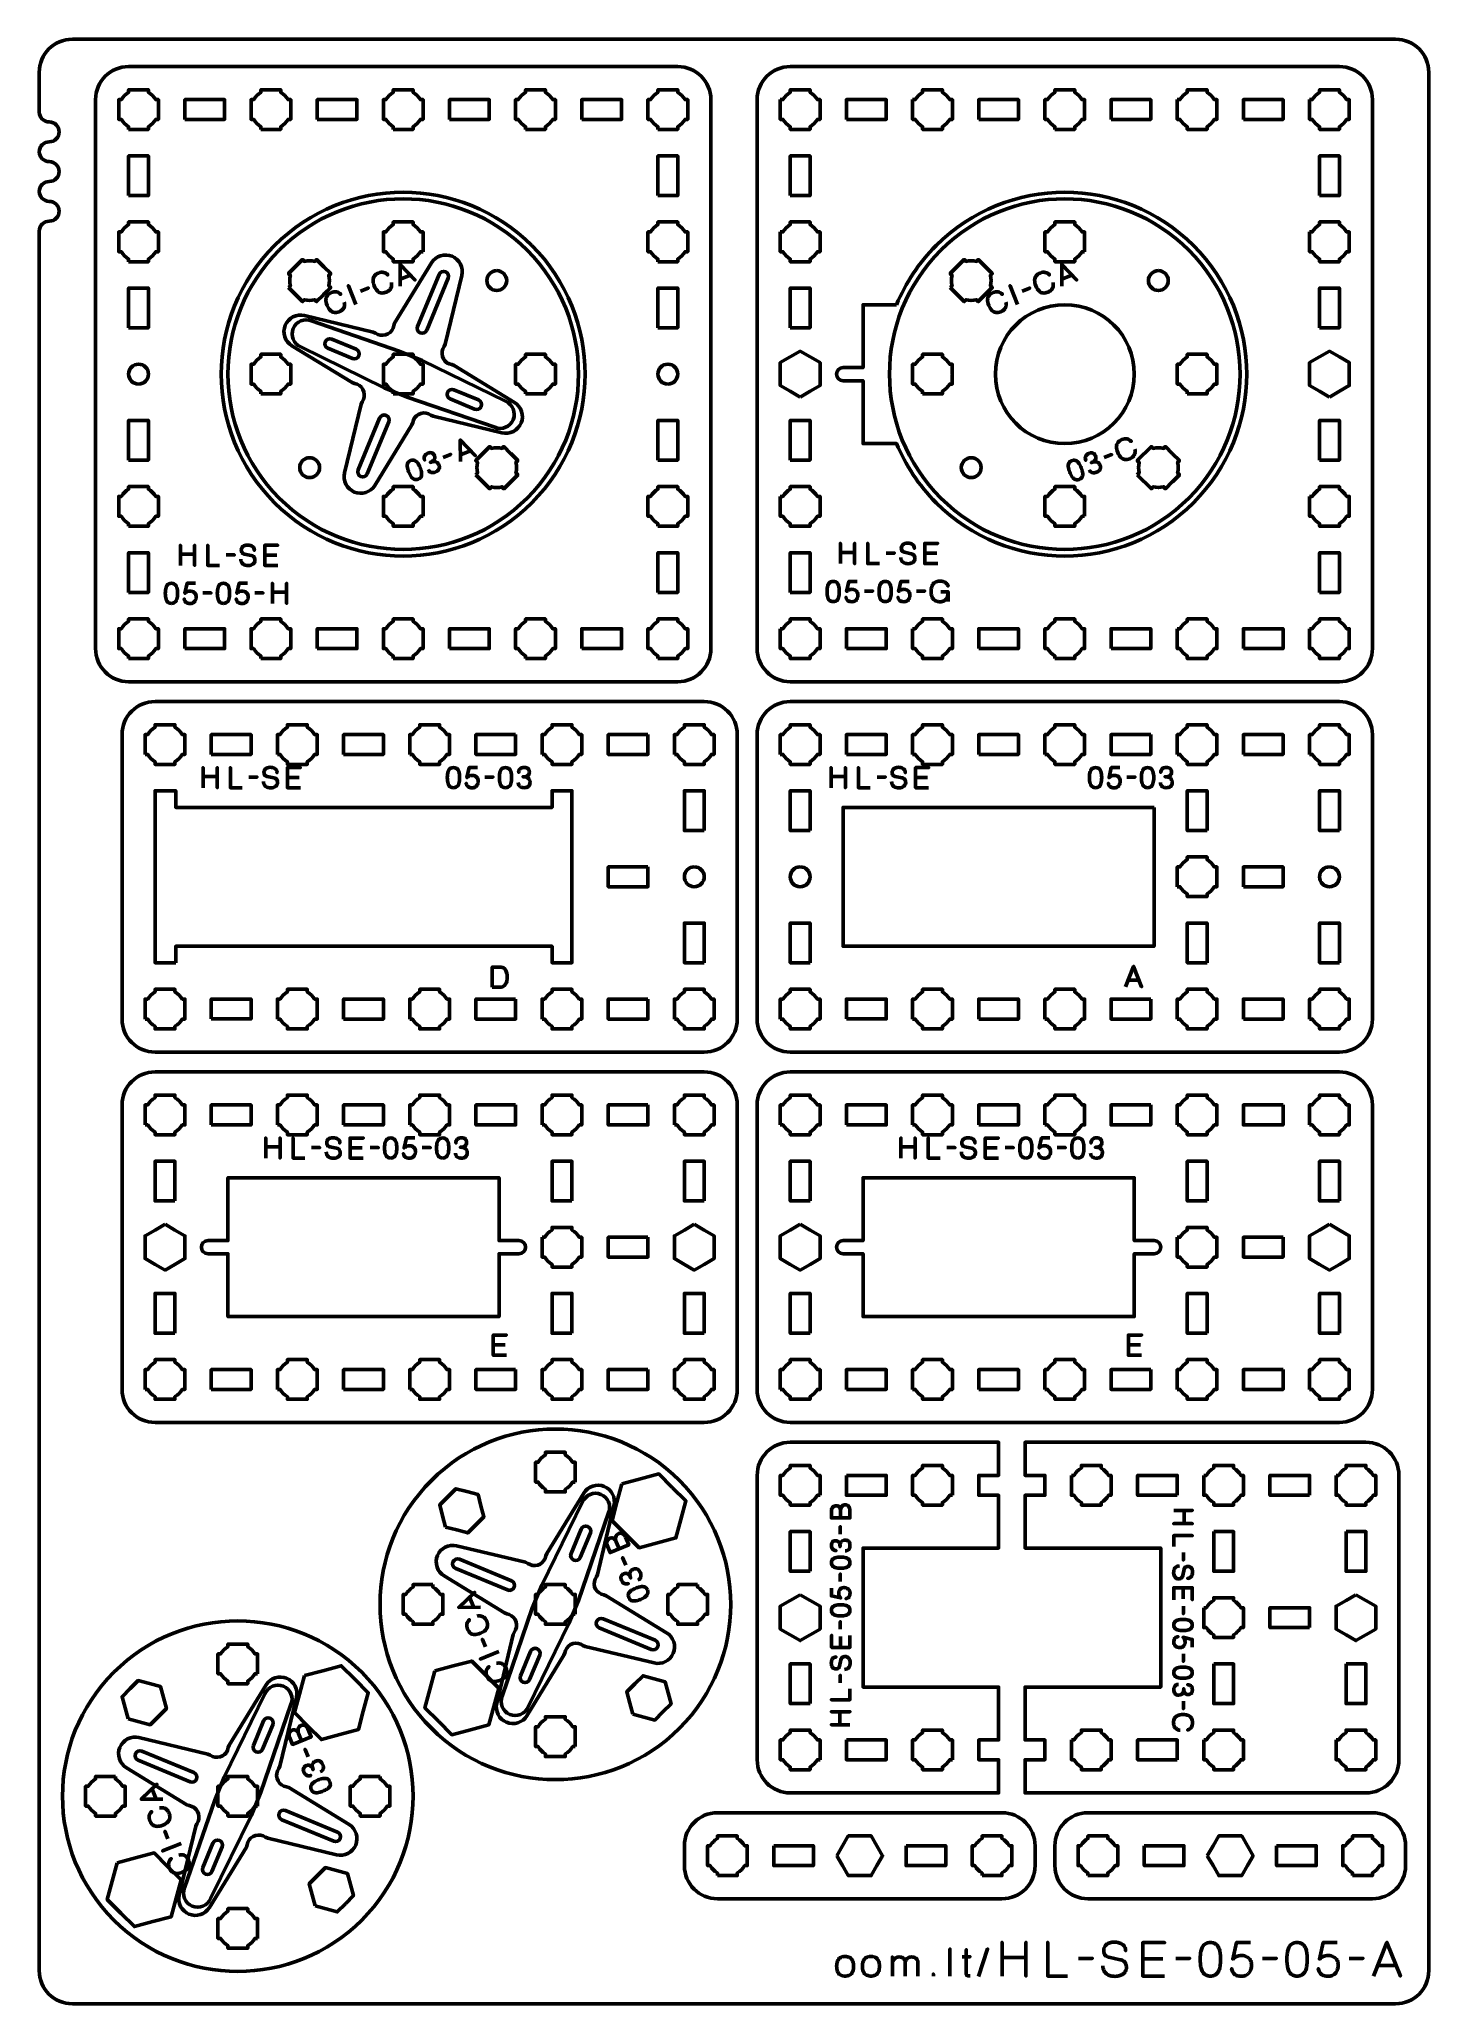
# Model space of a CAD drawing. Header units: centimetres. Extents: x -21 to 0, y -29.7 to 0.
import ezdxf

# ---------------------------------------------------------------- set-up
doc = ezdxf.new("R2010")
doc.units = ezdxf.units.CM
doc.header["$MEASUREMENT"] = 0
doc.layers.add('Layer 1', color=7, linetype='Continuous')

msp = doc.modelspace()

# ---------------------------------------------------------------- linework, layer by layer
at = {"layer": 'Layer 1', "lineweight": 53}
for points in [[(-8.8, -1.21222), (-8.2, -1.21222), (-8.2, -0.91222), (-8.8, -0.91222), (-8.8, -1.21222)], [(-6.8, -1.21222), (-6.2, -1.21222), (-6.2, -0.91222), (-6.8, -0.91222), (-6.8, -1.21222)], [(-4.8, -1.21222), (-4.2, -1.21222), (-4.2, -0.91222), (-4.8, -0.91222), (-4.8, -1.21222)], [(-2.8, -1.21222), (-2.2, -1.21222), (-2.2, -0.91222), (-2.8, -0.91222), (-2.8, -1.21222)], [(-9.65, -2.36222), (-9.35, -2.36222), (-9.35, -1.76222), (-9.65, -1.76222), (-9.65, -2.36222)], [(-1.65, -2.36222), (-1.35, -2.36222), (-1.35, -1.76222), (-1.65, -1.76222), (-1.65, -2.36222)], [(-9.65, -4.36222), (-9.35, -4.36222), (-9.35, -3.76222), (-9.65, -3.76222), (-9.65, -4.36222)], [(-1.65, -4.36222), (-1.35, -4.36222), (-1.35, -3.76222), (-1.65, -3.76222), (-1.65, -4.36222)], [(-9.65, -6.36222), (-9.35, -6.36222), (-9.35, -5.76222), (-9.65, -5.76222), (-9.65, -6.36222)], [(-1.65, -6.36222), (-1.35, -6.36222), (-1.35, -5.76222), (-1.65, -5.76222), (-1.65, -6.36222)], [(-9.65, -8.36222), (-9.35, -8.36222), (-9.35, -7.76222), (-9.65, -7.76222), (-9.65, -8.36222)], [(-1.65, -8.36222), (-1.35, -8.36222), (-1.35, -7.76222), (-1.65, -7.76222), (-1.65, -8.36222)], [(-8.8, -9.21222), (-8.2, -9.21222), (-8.2, -8.91222), (-8.8, -8.91222), (-8.8, -9.21222)], [(-6.8, -9.21222), (-6.2, -9.21222), (-6.2, -8.91222), (-6.8, -8.91222), (-6.8, -9.21222)], [(-4.8, -9.21222), (-4.2, -9.21222), (-4.2, -8.91222), (-4.8, -8.91222), (-4.8, -9.21222)], [(-2.8, -9.21222), (-2.2, -9.21222), (-2.2, -8.91222), (-2.8, -8.91222), (-2.8, -9.21222)]]:
    msp.add_lwpolyline(points, close=True, dxfattribs=at)
for centre in [(-11.1, -12.66228), (-9.5, -12.66228), (-1.5, -12.66228)]:
    msp.add_ellipse(centre, major_axis=(0, 0.15), ratio=1, dxfattribs=at)
at = {"layer": 'Layer 1', "color": 1, "lineweight": 53}
msp.add_open_spline([(-21.00003, -29.19995), (-21.00003, -29.19995), (-21.00003, -2.89992), (-21.00003, -2.89992), (-21.00003, -2.89992), (-21.00003, -2.81709), (-20.93286, -2.74992), (-20.85003, -2.74992), (-20.85003, -2.74992), (-20.7672, -2.74992), (-20.70003, -2.68275), (-20.70003, -2.59992), (-20.70003, -2.59992), (-20.70003, -2.51709), (-20.7672, -2.44992), (-20.85003, -2.44992), (-20.85003, -2.44992), (-20.93286, -2.44992), (-21.00003, -2.38275), (-21.00003, -2.29992), (-21.00003, -2.29992), (-21.00003, -2.21709), (-20.93286, -2.14992), (-20.85003, -2.14992), (-20.85003, -2.14992), (-20.7672, -2.14992), (-20.70003, -2.08275), (-20.70003, -1.99992), (-20.70003, -1.99992), (-20.70003, -1.91709), (-20.7672, -1.84992), (-20.85003, -1.84992), (-20.85003, -1.84992), (-20.93286, -1.84992), (-21.00003, -1.78275), (-21.00003, -1.69992), (-21.00003, -1.69992), (-21.00003, -1.61709), (-20.93286, -1.54992), (-20.85003, -1.54992), (-20.85003, -1.54992), (-20.7672, -1.54992), (-20.70003, -1.48275), (-20.70003, -1.39992), (-20.70003, -1.39992), (-20.70003, -1.31709), (-20.7672, -1.24992), (-20.85003, -1.24992), (-20.85003, -1.24992), (-20.93286, -1.24992), (-21.00003, -1.18275), (-21.00003, -1.09992), (-21.00003, -1.09992), (-21.00003, -1.09992), (-21.00003, -0.49992), (-21.00003, -0.49992), (-21.00003, -0.49992), (-21.00003, -0.22295), (-20.77694, 0.00004), (-20.49994, 0.00004), (-20.49994, 0.00004), (-20.49994, 0.00004), (-0.50008, 0.00004), (-0.50008, 0.00004), (-0.50008, 0.00004), (-0.22294, 0.00004), (0.00002, -0.22295), (0.00002, -0.49992), (0.00002, -0.49992), (0.00002, -0.49992), (0.00002, -29.19995), (0.00002, -29.19995), (0.00002, -29.19995), (0.00002, -29.47695), (-0.22294, -29.70004), (-0.50008, -29.70004), (-0.50008, -29.70004), (-0.50008, -29.70004), (-20.49994, -29.70004), (-20.49994, -29.70004), (-20.49994, -29.70004), (-20.77694, -29.70004), (-21.00003, -29.47695), (-21.00003, -29.19995)], degree=3, knots=[0, 0, 0, 0, 0.04761905, 0.04761905, 0.04761905, 0.04761905, 0.0952381, 0.0952381, 0.0952381, 0.0952381, 0.14285714, 0.14285714, 0.14285714, 0.14285714, 0.19047619, 0.19047619, 0.19047619, 0.19047619, 0.23809524, 0.23809524, 0.23809524, 0.23809524, 0.28571429, 0.28571429, 0.28571429, 0.28571429, 0.33333333, 0.33333333, 0.33333333, 0.33333333, 0.38095238, 0.38095238, 0.38095238, 0.38095238, 0.42857143, 0.42857143, 0.42857143, 0.42857143, 0.47619048, 0.47619048, 0.47619048, 0.47619048, 0.52380952, 0.52380952, 0.52380952, 0.52380952, 0.57142857, 0.57142857, 0.57142857, 0.57142857, 0.61904762, 0.61904762, 0.61904762, 0.61904762, 0.66666667, 0.66666667, 0.66666667, 0.66666667, 0.71428571, 0.71428571, 0.71428571, 0.71428571, 0.76190476, 0.76190476, 0.76190476, 0.76190476, 0.80952381, 0.80952381, 0.80952381, 0.80952381, 0.85714286, 0.85714286, 0.85714286, 0.85714286, 0.9047619, 0.9047619, 0.9047619, 0.9047619, 0.95238095, 0.95238095, 0.95238095, 0.95238095, 1, 1, 1, 1], dxfattribs=at)
at = {"layer": 'Layer 1', "color": 3, "lineweight": 53}
for points, knots in [([(-11.35, -9.71222), (-11.35, -9.71222), (-19.65, -9.71222), (-19.65, -9.71222), (-19.65, -9.71222), (-19.92609, -9.71222), (-20.15, -9.48831), (-20.15, -9.21222), (-20.15, -9.21222), (-20.15, -9.21222), (-20.15, -0.91222), (-20.15, -0.91222), (-20.15, -0.91222), (-20.15, -0.63613), (-19.92609, -0.41222), (-19.65, -0.41222), (-19.65, -0.41222), (-19.65, -0.41222), (-11.35, -0.41222), (-11.35, -0.41222), (-11.35, -0.41222), (-11.07391, -0.41222), (-10.85, -0.63613), (-10.85, -0.91222), (-10.85, -0.91222), (-10.85, -0.91222), (-10.85, -9.21222), (-10.85, -9.21222), (-10.85, -9.21222), (-10.85, -9.48831), (-11.07391, -9.71222), (-11.35, -9.71222)], [0, 0, 0, 0, 0.125, 0.125, 0.125, 0.125, 0.25, 0.25, 0.25, 0.25, 0.375, 0.375, 0.375, 0.375, 0.5, 0.5, 0.5, 0.5, 0.625, 0.625, 0.625, 0.625, 0.75, 0.75, 0.75, 0.75, 0.875, 0.875, 0.875, 0.875, 1, 1, 1, 1]), ([(-10.15, -9.21222), (-10.15, -9.21222), (-10.15, -0.91222), (-10.15, -0.91222), (-10.15, -0.91222), (-10.15, -0.63613), (-9.92609, -0.41222), (-9.65, -0.41222), (-9.65, -0.41222), (-9.65, -0.41222), (-1.35, -0.41222), (-1.35, -0.41222), (-1.35, -0.41222), (-1.07391, -0.41222), (-0.85, -0.63613), (-0.85, -0.91222), (-0.85, -0.91222), (-0.85, -0.91222), (-0.85, -9.21222), (-0.85, -9.21222), (-0.85, -9.21222), (-0.85, -9.48831), (-1.07391, -9.71222), (-1.35, -9.71222), (-1.35, -9.71222), (-1.35, -9.71222), (-9.65, -9.71222), (-9.65, -9.71222), (-9.65, -9.71222), (-9.92609, -9.71222), (-10.15, -9.48831), (-10.15, -9.21222)], [0, 0, 0, 0, 0.125, 0.125, 0.125, 0.125, 0.25, 0.25, 0.25, 0.25, 0.375, 0.375, 0.375, 0.375, 0.5, 0.5, 0.5, 0.5, 0.625, 0.625, 0.625, 0.625, 0.75, 0.75, 0.75, 0.75, 0.875, 0.875, 0.875, 0.875, 1, 1, 1, 1]), ([(-13.55535, -3.11766), (-12.48155, -4.19145), (-12.48155, -5.9331), (-13.55538, -7.00693), (-13.55538, -7.00693), (-14.62918, -8.08073), (-16.37083, -8.08073), (-17.44463, -7.00693), (-17.44463, -7.00693), (-18.51846, -5.9331), (-18.51846, -4.19145), (-17.44466, -3.11766), (-17.44466, -3.11766), (-16.37083, -2.04383), (-14.62918, -2.04383), (-13.55535, -3.11766)], [0, 0, 0, 0, 0.25, 0.25, 0.25, 0.25, 0.5, 0.5, 0.5, 0.5, 0.75, 0.75, 0.75, 0.75, 1, 1, 1, 1]), ([(-13.55535, -3.11766), (-12.48155, -4.19145), (-12.48155, -5.9331), (-13.55538, -7.00693), (-13.55538, -7.00693), (-14.62918, -8.08073), (-16.37083, -8.08073), (-17.44463, -7.00693), (-17.44463, -7.00693), (-18.51846, -5.9331), (-18.51846, -4.19145), (-17.44466, -3.11766), (-17.44466, -3.11766), (-16.37083, -2.04383), (-14.62918, -2.04383), (-13.55535, -3.11766)], [0, 0, 0, 0, 0.25, 0.25, 0.25, 0.25, 0.5, 0.5, 0.5, 0.5, 0.75, 0.75, 0.75, 0.75, 1, 1, 1, 1]), ([(-8.04233, -4.01225), (-8.04233, -4.01225), (-8.54996, -4.01225), (-8.54996, -4.01225), (-8.54996, -4.01225), (-8.54996, -4.01225), (-8.54996, -4.96227), (-8.54996, -4.96227), (-8.54996, -4.96227), (-8.54996, -4.96227), (-8.85001, -4.96227), (-8.85001, -4.96227), (-8.85001, -4.96227), (-8.90522, -4.96227), (-8.95001, -5.00706), (-8.95001, -5.06227), (-8.95001, -5.06227), (-8.95001, -5.11748), (-8.90522, -5.16227), (-8.85001, -5.16227), (-8.85001, -5.16227), (-8.85001, -5.16227), (-8.54996, -5.16227), (-8.54996, -5.16227), (-8.54996, -5.16227), (-8.54996, -5.16227), (-8.54996, -6.11224), (-8.54996, -6.11224), (-8.54996, -6.11224), (-8.54996, -6.11224), (-8.04233, -6.11224), (-8.04233, -6.11224), (-8.04233, -6.11224), (-7.90815, -6.43763), (-7.709, -6.74254), (-7.44463, -7.00691), (-7.44463, -7.00691), (-6.37083, -8.0807), (-4.62917, -8.0807), (-3.55537, -7.00691), (-3.55537, -7.00691), (-2.48154, -5.93308), (-2.48154, -4.19142), (-3.55534, -3.11762), (-3.55534, -3.11762), (-4.62917, -2.0438), (-6.37083, -2.0438), (-7.44465, -3.11762), (-7.44465, -3.11762), (-7.70901, -3.38198), (-7.90814, -3.68686), (-8.04233, -4.01225)], [0, 0, 0, 0, 0.07692308, 0.07692308, 0.07692308, 0.07692308, 0.15384615, 0.15384615, 0.15384615, 0.15384615, 0.23076923, 0.23076923, 0.23076923, 0.23076923, 0.30769231, 0.30769231, 0.30769231, 0.30769231, 0.38461538, 0.38461538, 0.38461538, 0.38461538, 0.46153846, 0.46153846, 0.46153846, 0.46153846, 0.53846154, 0.53846154, 0.53846154, 0.53846154, 0.61538462, 0.61538462, 0.61538462, 0.61538462, 0.69230769, 0.69230769, 0.69230769, 0.69230769, 0.76923077, 0.76923077, 0.76923077, 0.76923077, 0.84615385, 0.84615385, 0.84615385, 0.84615385, 0.92307692, 0.92307692, 0.92307692, 0.92307692, 1, 1, 1, 1]), ([(-8.04233, -4.01225), (-8.04233, -4.01225), (-8.54996, -4.01225), (-8.54996, -4.01225), (-8.54996, -4.01225), (-8.54996, -4.01225), (-8.54996, -4.96227), (-8.54996, -4.96227), (-8.54996, -4.96227), (-8.54996, -4.96227), (-8.85001, -4.96227), (-8.85001, -4.96227), (-8.85001, -4.96227), (-8.90522, -4.96227), (-8.95001, -5.00706), (-8.95001, -5.06227), (-8.95001, -5.06227), (-8.95001, -5.11748), (-8.90522, -5.16227), (-8.85001, -5.16227), (-8.85001, -5.16227), (-8.85001, -5.16227), (-8.54996, -5.16227), (-8.54996, -5.16227), (-8.54996, -5.16227), (-8.54996, -5.16227), (-8.54996, -6.11224), (-8.54996, -6.11224), (-8.54996, -6.11224), (-8.54996, -6.11224), (-8.04233, -6.11224), (-8.04233, -6.11224), (-8.04233, -6.11224), (-7.90815, -6.43763), (-7.709, -6.74254), (-7.44463, -7.00691), (-7.44463, -7.00691), (-6.37083, -8.0807), (-4.62917, -8.0807), (-3.55537, -7.00691), (-3.55537, -7.00691), (-2.48154, -5.93308), (-2.48154, -4.19142), (-3.55534, -3.11762), (-3.55534, -3.11762), (-4.62917, -2.0438), (-6.37083, -2.0438), (-7.44465, -3.11762), (-7.44465, -3.11762), (-7.70901, -3.38198), (-7.90814, -3.68686), (-8.04233, -4.01225)], [0, 0, 0, 0, 0.07692308, 0.07692308, 0.07692308, 0.07692308, 0.15384615, 0.15384615, 0.15384615, 0.15384615, 0.23076923, 0.23076923, 0.23076923, 0.23076923, 0.30769231, 0.30769231, 0.30769231, 0.30769231, 0.38461538, 0.38461538, 0.38461538, 0.38461538, 0.46153846, 0.46153846, 0.46153846, 0.46153846, 0.53846154, 0.53846154, 0.53846154, 0.53846154, 0.61538462, 0.61538462, 0.61538462, 0.61538462, 0.69230769, 0.69230769, 0.69230769, 0.69230769, 0.76923077, 0.76923077, 0.76923077, 0.76923077, 0.84615385, 0.84615385, 0.84615385, 0.84615385, 0.92307692, 0.92307692, 0.92307692, 0.92307692, 1, 1, 1, 1]), ([(-17.37383, -3.18847), (-16.33913, -2.15377), (-14.66089, -2.15377), (-13.62616, -3.1885), (-13.62616, -3.1885), (-12.59146, -4.2232), (-12.59146, -5.90144), (-13.62616, -6.93614), (-13.62616, -6.93614), (-14.66089, -7.97086), (-16.33913, -7.97086), (-17.37383, -6.93616), (-17.37383, -6.93616), (-18.40856, -5.90144), (-18.40856, -4.2232), (-17.37383, -3.18847)], [0, 0, 0, 0, 0.25, 0.25, 0.25, 0.25, 0.5, 0.5, 0.5, 0.5, 0.75, 0.75, 0.75, 0.75, 1, 1, 1, 1]), ([(-7.3738, -3.18845), (-6.3391, -2.15375), (-4.66086, -2.15375), (-3.62613, -3.18848), (-3.62613, -3.18848), (-2.59143, -4.22318), (-2.59143, -5.90142), (-3.62613, -6.93612), (-3.62613, -6.93612), (-4.66086, -7.97084), (-6.3391, -7.97084), (-7.3738, -6.93614), (-7.3738, -6.93614), (-8.40853, -5.90142), (-8.40853, -4.22318), (-7.3738, -3.18845)], [0, 0, 0, 0, 0.25, 0.25, 0.25, 0.25, 0.5, 0.5, 0.5, 0.5, 0.75, 0.75, 0.75, 0.75, 1, 1, 1, 1]), ([(-10.45004, -14.81233), (-10.45012, -15.08939), (-10.67319, -15.31227), (-10.95014, -15.31227), (-10.95014, -15.31227), (-13.71673, -15.31227), (-16.48335, -15.31227), (-19.24994, -15.31227), (-19.24994, -15.31227), (-19.52694, -15.31227), (-19.75004, -15.08918), (-19.75004, -14.81218), (-19.75004, -14.81218), (-19.75004, -14.81218), (-19.75004, -10.51232), (-19.75004, -10.51232), (-19.75004, -10.51232), (-19.75004, -10.23519), (-19.52694, -10.01223), (-19.24994, -10.01223), (-19.24994, -10.01223), (-16.48335, -10.01223), (-13.71673, -10.01223), (-10.95014, -10.01223), (-10.95014, -10.01223), (-10.67314, -10.01223), (-10.45004, -10.23532), (-10.45004, -10.51232), (-10.45004, -10.51232), (-10.45004, -10.51232), (-10.45004, -14.81233), (-10.45004, -14.81233)], [0, 0, 0, 0, 0.125, 0.125, 0.125, 0.125, 0.25, 0.25, 0.25, 0.25, 0.375, 0.375, 0.375, 0.375, 0.5, 0.5, 0.5, 0.5, 0.625, 0.625, 0.625, 0.625, 0.75, 0.75, 0.75, 0.75, 0.875, 0.875, 0.875, 0.875, 1, 1, 1, 1]), ([(-0.85004, -14.81233), (-0.85012, -15.08939), (-1.07319, -15.31227), (-1.35014, -15.31227), (-1.35014, -15.31227), (-4.11673, -15.31227), (-6.88335, -15.31227), (-9.64994, -15.31227), (-9.64994, -15.31227), (-9.92694, -15.31227), (-10.15004, -15.08918), (-10.15004, -14.81218), (-10.15004, -14.81218), (-10.15004, -14.81218), (-10.15004, -10.51232), (-10.15004, -10.51232), (-10.15004, -10.51232), (-10.15004, -10.23519), (-9.92694, -10.01223), (-9.64994, -10.01223), (-9.64994, -10.01223), (-6.88335, -10.01223), (-4.11673, -10.01223), (-1.35014, -10.01223), (-1.35014, -10.01223), (-1.07314, -10.01223), (-0.85004, -10.23532), (-0.85004, -10.51232), (-0.85004, -10.51232), (-0.85004, -10.51232), (-0.85004, -14.81233), (-0.85004, -14.81233)], [0, 0, 0, 0, 0.125, 0.125, 0.125, 0.125, 0.25, 0.25, 0.25, 0.25, 0.375, 0.375, 0.375, 0.375, 0.5, 0.5, 0.5, 0.5, 0.625, 0.625, 0.625, 0.625, 0.75, 0.75, 0.75, 0.75, 0.875, 0.875, 0.875, 0.875, 1, 1, 1, 1]), ([(-10.45004, -20.41233), (-10.45012, -20.68939), (-10.67319, -20.91227), (-10.95014, -20.91227), (-10.95014, -20.91227), (-13.71673, -20.91227), (-16.48335, -20.91227), (-19.24994, -20.91227), (-19.24994, -20.91227), (-19.52694, -20.91227), (-19.75004, -20.68918), (-19.75004, -20.41218), (-19.75004, -20.41218), (-19.75004, -20.41218), (-19.75004, -16.11232), (-19.75004, -16.11232), (-19.75004, -16.11232), (-19.75004, -15.83519), (-19.52694, -15.61223), (-19.24994, -15.61223), (-19.24994, -15.61223), (-16.48335, -15.61223), (-13.71673, -15.61223), (-10.95014, -15.61223), (-10.95014, -15.61223), (-10.67314, -15.61223), (-10.45004, -15.83532), (-10.45004, -16.11232), (-10.45004, -16.11232), (-10.45004, -16.11232), (-10.45004, -20.41233), (-10.45004, -20.41233)], [0, 0, 0, 0, 0.125, 0.125, 0.125, 0.125, 0.25, 0.25, 0.25, 0.25, 0.375, 0.375, 0.375, 0.375, 0.5, 0.5, 0.5, 0.5, 0.625, 0.625, 0.625, 0.625, 0.75, 0.75, 0.75, 0.75, 0.875, 0.875, 0.875, 0.875, 1, 1, 1, 1]), ([(-0.85004, -20.41233), (-0.85012, -20.68939), (-1.07319, -20.91227), (-1.35014, -20.91227), (-1.35014, -20.91227), (-4.11673, -20.91227), (-6.88335, -20.91227), (-9.64994, -20.91227), (-9.64994, -20.91227), (-9.92694, -20.91227), (-10.15004, -20.68918), (-10.15004, -20.41218), (-10.15004, -20.41218), (-10.15004, -20.41218), (-10.15004, -16.11232), (-10.15004, -16.11232), (-10.15004, -16.11232), (-10.15004, -15.83519), (-9.92694, -15.61223), (-9.64994, -15.61223), (-9.64994, -15.61223), (-6.88335, -15.61223), (-4.11673, -15.61223), (-1.35014, -15.61223), (-1.35014, -15.61223), (-1.07314, -15.61223), (-0.85004, -15.83532), (-0.85004, -16.11232), (-0.85004, -16.11232), (-0.85004, -16.11232), (-0.85004, -20.41233), (-0.85004, -20.41233)], [0, 0, 0, 0, 0.125, 0.125, 0.125, 0.125, 0.25, 0.25, 0.25, 0.25, 0.375, 0.375, 0.375, 0.375, 0.5, 0.5, 0.5, 0.5, 0.625, 0.625, 0.625, 0.625, 0.75, 0.75, 0.75, 0.75, 0.875, 0.875, 0.875, 0.875, 1, 1, 1, 1]), ([(-15.07368, -21.78858), (-14.03898, -20.75388), (-12.36074, -20.75388), (-11.32601, -21.78861), (-11.32601, -21.78861), (-10.29131, -22.82331), (-10.29131, -24.50155), (-11.32601, -25.53625), (-11.32601, -25.53625), (-12.36074, -26.57097), (-14.03898, -26.57097), (-15.07368, -25.53627), (-15.07368, -25.53627), (-16.10841, -24.50155), (-16.10841, -22.82331), (-15.07368, -21.78858)], [0, 0, 0, 0, 0.25, 0.25, 0.25, 0.25, 0.5, 0.5, 0.5, 0.5, 0.75, 0.75, 0.75, 0.75, 1, 1, 1, 1]), ([(-10.14987, -26.01247), (-10.14979, -26.28953), (-9.92672, -26.51241), (-9.64977, -26.51241), (-9.64977, -26.51241), (-9.64977, -26.51241), (-6.49992, -26.51241), (-6.49992, -26.51241), (-6.49992, -26.51241), (-6.49992, -26.51241), (-6.49992, -26.01246), (-6.49992, -26.01246), (-6.49992, -26.01246), (-6.49992, -26.01246), (-6.79991, -26.01246), (-6.79991, -26.01246), (-6.79991, -26.01246), (-6.79991, -26.01246), (-6.79991, -25.71246), (-6.79991, -25.71246), (-6.79991, -25.71246), (-6.79991, -25.71246), (-6.49992, -25.71246), (-6.49992, -25.71246), (-6.49992, -25.71246), (-6.49992, -25.71246), (-6.49992, -24.91238), (-6.49992, -24.91238), (-6.49992, -24.91238), (-6.49992, -24.91238), (-8.54987, -24.91239), (-8.54987, -24.91239), (-8.54987, -24.91239), (-8.54987, -24.91239), (-8.54987, -22.8124), (-8.54987, -22.8124), (-8.54987, -22.8124), (-8.54987, -22.8124), (-6.49992, -22.81239), (-6.49992, -22.81239), (-6.49992, -22.81239), (-6.49992, -22.81239), (-6.49992, -22.01246), (-6.49992, -22.01246), (-6.49992, -22.01246), (-6.49992, -22.01246), (-6.79991, -22.01246), (-6.79991, -22.01246), (-6.79991, -22.01246), (-6.79991, -22.01246), (-6.79991, -21.71246), (-6.79991, -21.71246), (-6.79991, -21.71246), (-6.79991, -21.71246), (-6.49992, -21.71246), (-6.49992, -21.71246), (-6.49992, -21.71246), (-6.49992, -21.71246), (-6.49992, -21.21237), (-6.49992, -21.21237), (-6.49992, -21.21237), (-6.49992, -21.21237), (-9.64977, -21.21237), (-9.64977, -21.21237), (-9.64977, -21.21237), (-9.92677, -21.21237), (-10.14987, -21.43546), (-10.14987, -21.71246), (-10.14987, -21.71246), (-10.14987, -21.71246), (-10.14987, -26.01247), (-10.14987, -26.01247)], [0, 0, 0, 0, 0.05555556, 0.05555556, 0.05555556, 0.05555556, 0.11111111, 0.11111111, 0.11111111, 0.11111111, 0.16666667, 0.16666667, 0.16666667, 0.16666667, 0.22222222, 0.22222222, 0.22222222, 0.22222222, 0.27777778, 0.27777778, 0.27777778, 0.27777778, 0.33333333, 0.33333333, 0.33333333, 0.33333333, 0.38888889, 0.38888889, 0.38888889, 0.38888889, 0.44444444, 0.44444444, 0.44444444, 0.44444444, 0.5, 0.5, 0.5, 0.5, 0.55555556, 0.55555556, 0.55555556, 0.55555556, 0.61111111, 0.61111111, 0.61111111, 0.61111111, 0.66666667, 0.66666667, 0.66666667, 0.66666667, 0.72222222, 0.72222222, 0.72222222, 0.72222222, 0.77777778, 0.77777778, 0.77777778, 0.77777778, 0.83333333, 0.83333333, 0.83333333, 0.83333333, 0.88888889, 0.88888889, 0.88888889, 0.88888889, 0.94444444, 0.94444444, 0.94444444, 0.94444444, 1, 1, 1, 1]), ([(-0.44994, -21.71231), (-0.45002, -21.43525), (-0.67309, -21.21237), (-0.95004, -21.21237), (-0.95004, -21.21237), (-0.95004, -21.21237), (-6.09989, -21.21237), (-6.09989, -21.21237), (-6.09989, -21.21237), (-6.09989, -21.21237), (-6.09989, -21.71232), (-6.09989, -21.71232), (-6.09989, -21.71232), (-6.09989, -21.71232), (-5.7999, -21.71232), (-5.7999, -21.71232), (-5.7999, -21.71232), (-5.7999, -21.71232), (-5.7999, -22.01232), (-5.7999, -22.01232), (-5.7999, -22.01232), (-5.7999, -22.01232), (-6.09989, -22.01232), (-6.09989, -22.01232), (-6.09989, -22.01232), (-6.09989, -22.01232), (-6.09989, -22.81239), (-6.09989, -22.81239), (-6.09989, -22.81239), (-6.09989, -22.81239), (-4.04994, -22.81239), (-4.04994, -22.81239), (-4.04994, -22.81239), (-4.04994, -22.81239), (-4.04994, -24.91238), (-4.04994, -24.91238), (-4.04994, -24.91238), (-4.04994, -24.91238), (-6.09989, -24.91238), (-6.09989, -24.91238), (-6.09989, -24.91238), (-6.09989, -24.91238), (-6.09989, -25.71232), (-6.09989, -25.71232), (-6.09989, -25.71232), (-6.09989, -25.71232), (-5.7999, -25.71232), (-5.7999, -25.71232), (-5.7999, -25.71232), (-5.7999, -25.71232), (-5.7999, -26.01232), (-5.7999, -26.01232), (-5.7999, -26.01232), (-5.7999, -26.01232), (-6.09989, -26.01232), (-6.09989, -26.01232), (-6.09989, -26.01232), (-6.09989, -26.01232), (-6.09989, -26.51241), (-6.09989, -26.51241), (-6.09989, -26.51241), (-6.09989, -26.51241), (-0.95004, -26.51241), (-0.95004, -26.51241), (-0.95004, -26.51241), (-0.67304, -26.51241), (-0.44994, -26.28932), (-0.44994, -26.01232), (-0.44994, -26.01232), (-0.44994, -26.01232), (-0.44994, -21.71231), (-0.44994, -21.71231)], [0, 0, 0, 0, 0.05555556, 0.05555556, 0.05555556, 0.05555556, 0.11111111, 0.11111111, 0.11111111, 0.11111111, 0.16666667, 0.16666667, 0.16666667, 0.16666667, 0.22222222, 0.22222222, 0.22222222, 0.22222222, 0.27777778, 0.27777778, 0.27777778, 0.27777778, 0.33333333, 0.33333333, 0.33333333, 0.33333333, 0.38888889, 0.38888889, 0.38888889, 0.38888889, 0.44444444, 0.44444444, 0.44444444, 0.44444444, 0.5, 0.5, 0.5, 0.5, 0.55555556, 0.55555556, 0.55555556, 0.55555556, 0.61111111, 0.61111111, 0.61111111, 0.61111111, 0.66666667, 0.66666667, 0.66666667, 0.66666667, 0.72222222, 0.72222222, 0.72222222, 0.72222222, 0.77777778, 0.77777778, 0.77777778, 0.77777778, 0.83333333, 0.83333333, 0.83333333, 0.83333333, 0.88888889, 0.88888889, 0.88888889, 0.88888889, 0.94444444, 0.94444444, 0.94444444, 0.94444444, 1, 1, 1, 1]), ([(-19.87373, -24.68858), (-18.83903, -23.65388), (-17.16079, -23.65388), (-16.12606, -24.68861), (-16.12606, -24.68861), (-15.09136, -25.72331), (-15.09136, -27.40155), (-16.12606, -28.43625), (-16.12606, -28.43625), (-17.16079, -29.47097), (-18.83903, -29.47097), (-19.87373, -28.43627), (-19.87373, -28.43627), (-20.90846, -27.40155), (-20.90846, -25.72331), (-19.87373, -24.68858)], [0, 0, 0, 0, 0.25, 0.25, 0.25, 0.25, 0.5, 0.5, 0.5, 0.5, 0.75, 0.75, 0.75, 0.75, 1, 1, 1, 1]), ([(-10.74988, -26.81239), (-10.74988, -26.81239), (-6.45001, -26.81239), (-6.45001, -26.81239), (-6.45001, -26.81239), (-6.17287, -26.81239), (-5.94991, -27.03548), (-5.94991, -27.31248), (-5.94991, -27.31248), (-5.94991, -27.31248), (-5.94991, -27.61249), (-5.94991, -27.61249), (-5.94991, -27.61249), (-5.94991, -27.88945), (-6.17287, -28.11241), (-6.45001, -28.11241), (-6.45001, -28.11241), (-6.45001, -28.11241), (-10.74988, -28.11241), (-10.74988, -28.11241), (-10.74988, -28.11241), (-11.02688, -28.11241), (-11.24997, -27.88945), (-11.24997, -27.61249), (-11.24997, -27.61249), (-11.24997, -27.61249), (-11.24997, -27.31248), (-11.24997, -27.31248), (-11.24997, -27.31248), (-11.24997, -27.03548), (-11.02688, -26.81239), (-10.74988, -26.81239)], [0, 0, 0, 0, 0.125, 0.125, 0.125, 0.125, 0.25, 0.25, 0.25, 0.25, 0.375, 0.375, 0.375, 0.375, 0.5, 0.5, 0.5, 0.5, 0.625, 0.625, 0.625, 0.625, 0.75, 0.75, 0.75, 0.75, 0.875, 0.875, 0.875, 0.875, 1, 1, 1, 1]), ([(-5.14988, -26.81239), (-5.14988, -26.81239), (-0.85001, -26.81239), (-0.85001, -26.81239), (-0.85001, -26.81239), (-0.57287, -26.81239), (-0.34991, -27.03548), (-0.34991, -27.31248), (-0.34991, -27.31248), (-0.34991, -27.31248), (-0.34991, -27.61249), (-0.34991, -27.61249), (-0.34991, -27.61249), (-0.34991, -27.88945), (-0.57287, -28.11241), (-0.85001, -28.11241), (-0.85001, -28.11241), (-0.85001, -28.11241), (-5.14988, -28.11241), (-5.14988, -28.11241), (-5.14988, -28.11241), (-5.42688, -28.11241), (-5.64997, -27.88945), (-5.64997, -27.61249), (-5.64997, -27.61249), (-5.64997, -27.61249), (-5.64997, -27.31248), (-5.64997, -27.31248), (-5.64997, -27.31248), (-5.64997, -27.03548), (-5.42688, -26.81239), (-5.14988, -26.81239)], [0, 0, 0, 0, 0.125, 0.125, 0.125, 0.125, 0.25, 0.25, 0.25, 0.25, 0.375, 0.375, 0.375, 0.375, 0.5, 0.5, 0.5, 0.5, 0.625, 0.625, 0.625, 0.625, 0.75, 0.75, 0.75, 0.75, 0.875, 0.875, 0.875, 0.875, 1, 1, 1, 1])]:
    msp.add_open_spline(points, degree=3, knots=knots, dxfattribs=at)
at = {"layer": 'Layer 1', "lineweight": 53}
for points, knots in [([(-19.65, -1.36222), (-19.65, -1.36222), (-19.65, -1.32207), (-19.65, -1.32207), (-19.65, -1.32207), (-19.69553, -1.29572), (-19.7335, -1.25775), (-19.75985, -1.21222), (-19.75985, -1.21222), (-19.75985, -1.21222), (-19.8, -1.21222), (-19.8, -1.21222), (-19.8, -1.21222), (-19.8, -1.21222), (-19.8, -1.06222), (-19.8, -1.06222), (-19.8, -1.06222), (-19.8, -1.06222), (-19.8, -0.91222), (-19.8, -0.91222), (-19.8, -0.91222), (-19.8, -0.91222), (-19.75985, -0.91222), (-19.75985, -0.91222), (-19.75985, -0.91222), (-19.7335, -0.86669), (-19.69553, -0.82872), (-19.65, -0.80237), (-19.65, -0.80237), (-19.65, -0.80237), (-19.65, -0.76222), (-19.65, -0.76222), (-19.65, -0.76222), (-19.65, -0.76222), (-19.5, -0.76222), (-19.5, -0.76222), (-19.5, -0.76222), (-19.5, -0.76222), (-19.35, -0.76222), (-19.35, -0.76222), (-19.35, -0.76222), (-19.35, -0.76222), (-19.35, -0.80237), (-19.35, -0.80237), (-19.35, -0.80237), (-19.30447, -0.82872), (-19.2665, -0.86669), (-19.24015, -0.91222), (-19.24015, -0.91222), (-19.24015, -0.91222), (-19.2, -0.91222), (-19.2, -0.91222), (-19.2, -0.91222), (-19.2, -0.91222), (-19.2, -1.06222), (-19.2, -1.06222), (-19.2, -1.06222), (-19.2, -1.06222), (-19.2, -1.21222), (-19.2, -1.21222), (-19.2, -1.21222), (-19.2, -1.21222), (-19.24015, -1.21222), (-19.24015, -1.21222), (-19.24015, -1.21222), (-19.2665, -1.25775), (-19.30447, -1.29572), (-19.35, -1.32207), (-19.35, -1.32207), (-19.35, -1.32207), (-19.35, -1.36222), (-19.35, -1.36222), (-19.35, -1.36222), (-19.35, -1.36222), (-19.5, -1.36222), (-19.5, -1.36222), (-19.5, -1.36222), (-19.5, -1.36222), (-19.65, -1.36222), (-19.65, -1.36222)], [0, 0, 0, 0, 0.05, 0.05, 0.05, 0.05, 0.1, 0.1, 0.1, 0.1, 0.15, 0.15, 0.15, 0.15, 0.2, 0.2, 0.2, 0.2, 0.25, 0.25, 0.25, 0.25, 0.3, 0.3, 0.3, 0.3, 0.35, 0.35, 0.35, 0.35, 0.4, 0.4, 0.4, 0.4, 0.45, 0.45, 0.45, 0.45, 0.5, 0.5, 0.5, 0.5, 0.55, 0.55, 0.55, 0.55, 0.6, 0.6, 0.6, 0.6, 0.65, 0.65, 0.65, 0.65, 0.7, 0.7, 0.7, 0.7, 0.75, 0.75, 0.75, 0.75, 0.8, 0.8, 0.8, 0.8, 0.85, 0.85, 0.85, 0.85, 0.9, 0.9, 0.9, 0.9, 0.95, 0.95, 0.95, 0.95, 1, 1, 1, 1]), ([(-17.65, -1.36222), (-17.65, -1.36222), (-17.65, -1.32207), (-17.65, -1.32207), (-17.65, -1.32207), (-17.69553, -1.29572), (-17.7335, -1.25775), (-17.75985, -1.21222), (-17.75985, -1.21222), (-17.75985, -1.21222), (-17.8, -1.21222), (-17.8, -1.21222), (-17.8, -1.21222), (-17.8, -1.21222), (-17.8, -1.06222), (-17.8, -1.06222), (-17.8, -1.06222), (-17.8, -1.06222), (-17.8, -0.91222), (-17.8, -0.91222), (-17.8, -0.91222), (-17.8, -0.91222), (-17.75985, -0.91222), (-17.75985, -0.91222), (-17.75985, -0.91222), (-17.7335, -0.86669), (-17.69553, -0.82872), (-17.65, -0.80237), (-17.65, -0.80237), (-17.65, -0.80237), (-17.65, -0.76222), (-17.65, -0.76222), (-17.65, -0.76222), (-17.65, -0.76222), (-17.5, -0.76222), (-17.5, -0.76222), (-17.5, -0.76222), (-17.5, -0.76222), (-17.35, -0.76222), (-17.35, -0.76222), (-17.35, -0.76222), (-17.35, -0.76222), (-17.35, -0.80237), (-17.35, -0.80237), (-17.35, -0.80237), (-17.30447, -0.82872), (-17.2665, -0.86669), (-17.24015, -0.91222), (-17.24015, -0.91222), (-17.24015, -0.91222), (-17.2, -0.91222), (-17.2, -0.91222), (-17.2, -0.91222), (-17.2, -0.91222), (-17.2, -1.06222), (-17.2, -1.06222), (-17.2, -1.06222), (-17.2, -1.06222), (-17.2, -1.21222), (-17.2, -1.21222), (-17.2, -1.21222), (-17.2, -1.21222), (-17.24015, -1.21222), (-17.24015, -1.21222), (-17.24015, -1.21222), (-17.2665, -1.25775), (-17.30447, -1.29572), (-17.35, -1.32207), (-17.35, -1.32207), (-17.35, -1.32207), (-17.35, -1.36222), (-17.35, -1.36222), (-17.35, -1.36222), (-17.35, -1.36222), (-17.5, -1.36222), (-17.5, -1.36222), (-17.5, -1.36222), (-17.5, -1.36222), (-17.65, -1.36222), (-17.65, -1.36222)], [0, 0, 0, 0, 0.05, 0.05, 0.05, 0.05, 0.1, 0.1, 0.1, 0.1, 0.15, 0.15, 0.15, 0.15, 0.2, 0.2, 0.2, 0.2, 0.25, 0.25, 0.25, 0.25, 0.3, 0.3, 0.3, 0.3, 0.35, 0.35, 0.35, 0.35, 0.4, 0.4, 0.4, 0.4, 0.45, 0.45, 0.45, 0.45, 0.5, 0.5, 0.5, 0.5, 0.55, 0.55, 0.55, 0.55, 0.6, 0.6, 0.6, 0.6, 0.65, 0.65, 0.65, 0.65, 0.7, 0.7, 0.7, 0.7, 0.75, 0.75, 0.75, 0.75, 0.8, 0.8, 0.8, 0.8, 0.85, 0.85, 0.85, 0.85, 0.9, 0.9, 0.9, 0.9, 0.95, 0.95, 0.95, 0.95, 1, 1, 1, 1]), ([(-15.65, -1.36222), (-15.65, -1.36222), (-15.65, -1.32207), (-15.65, -1.32207), (-15.65, -1.32207), (-15.69553, -1.29572), (-15.7335, -1.25775), (-15.75985, -1.21222), (-15.75985, -1.21222), (-15.75985, -1.21222), (-15.8, -1.21222), (-15.8, -1.21222), (-15.8, -1.21222), (-15.8, -1.21222), (-15.8, -1.06222), (-15.8, -1.06222), (-15.8, -1.06222), (-15.8, -1.06222), (-15.8, -0.91222), (-15.8, -0.91222), (-15.8, -0.91222), (-15.8, -0.91222), (-15.75985, -0.91222), (-15.75985, -0.91222), (-15.75985, -0.91222), (-15.7335, -0.86669), (-15.69553, -0.82872), (-15.65, -0.80237), (-15.65, -0.80237), (-15.65, -0.80237), (-15.65, -0.76222), (-15.65, -0.76222), (-15.65, -0.76222), (-15.65, -0.76222), (-15.5, -0.76222), (-15.5, -0.76222), (-15.5, -0.76222), (-15.5, -0.76222), (-15.35, -0.76222), (-15.35, -0.76222), (-15.35, -0.76222), (-15.35, -0.76222), (-15.35, -0.80237), (-15.35, -0.80237), (-15.35, -0.80237), (-15.30447, -0.82872), (-15.2665, -0.86669), (-15.24015, -0.91222), (-15.24015, -0.91222), (-15.24015, -0.91222), (-15.2, -0.91222), (-15.2, -0.91222), (-15.2, -0.91222), (-15.2, -0.91222), (-15.2, -1.06222), (-15.2, -1.06222), (-15.2, -1.06222), (-15.2, -1.06222), (-15.2, -1.21222), (-15.2, -1.21222), (-15.2, -1.21222), (-15.2, -1.21222), (-15.24015, -1.21222), (-15.24015, -1.21222), (-15.24015, -1.21222), (-15.2665, -1.25775), (-15.30447, -1.29572), (-15.35, -1.32207), (-15.35, -1.32207), (-15.35, -1.32207), (-15.35, -1.36222), (-15.35, -1.36222), (-15.35, -1.36222), (-15.35, -1.36222), (-15.5, -1.36222), (-15.5, -1.36222), (-15.5, -1.36222), (-15.5, -1.36222), (-15.65, -1.36222), (-15.65, -1.36222)], [0, 0, 0, 0, 0.05, 0.05, 0.05, 0.05, 0.1, 0.1, 0.1, 0.1, 0.15, 0.15, 0.15, 0.15, 0.2, 0.2, 0.2, 0.2, 0.25, 0.25, 0.25, 0.25, 0.3, 0.3, 0.3, 0.3, 0.35, 0.35, 0.35, 0.35, 0.4, 0.4, 0.4, 0.4, 0.45, 0.45, 0.45, 0.45, 0.5, 0.5, 0.5, 0.5, 0.55, 0.55, 0.55, 0.55, 0.6, 0.6, 0.6, 0.6, 0.65, 0.65, 0.65, 0.65, 0.7, 0.7, 0.7, 0.7, 0.75, 0.75, 0.75, 0.75, 0.8, 0.8, 0.8, 0.8, 0.85, 0.85, 0.85, 0.85, 0.9, 0.9, 0.9, 0.9, 0.95, 0.95, 0.95, 0.95, 1, 1, 1, 1]), ([(-13.65, -1.36222), (-13.65, -1.36222), (-13.65, -1.32207), (-13.65, -1.32207), (-13.65, -1.32207), (-13.69553, -1.29572), (-13.7335, -1.25775), (-13.75985, -1.21222), (-13.75985, -1.21222), (-13.75985, -1.21222), (-13.8, -1.21222), (-13.8, -1.21222), (-13.8, -1.21222), (-13.8, -1.21222), (-13.8, -1.06222), (-13.8, -1.06222), (-13.8, -1.06222), (-13.8, -1.06222), (-13.8, -0.91222), (-13.8, -0.91222), (-13.8, -0.91222), (-13.8, -0.91222), (-13.75985, -0.91222), (-13.75985, -0.91222), (-13.75985, -0.91222), (-13.7335, -0.86669), (-13.69553, -0.82872), (-13.65, -0.80237), (-13.65, -0.80237), (-13.65, -0.80237), (-13.65, -0.76222), (-13.65, -0.76222), (-13.65, -0.76222), (-13.65, -0.76222), (-13.5, -0.76222), (-13.5, -0.76222), (-13.5, -0.76222), (-13.5, -0.76222), (-13.35, -0.76222), (-13.35, -0.76222), (-13.35, -0.76222), (-13.35, -0.76222), (-13.35, -0.80237), (-13.35, -0.80237), (-13.35, -0.80237), (-13.30447, -0.82872), (-13.2665, -0.86669), (-13.24015, -0.91222), (-13.24015, -0.91222), (-13.24015, -0.91222), (-13.2, -0.91222), (-13.2, -0.91222), (-13.2, -0.91222), (-13.2, -0.91222), (-13.2, -1.06222), (-13.2, -1.06222), (-13.2, -1.06222), (-13.2, -1.06222), (-13.2, -1.21222), (-13.2, -1.21222), (-13.2, -1.21222), (-13.2, -1.21222), (-13.24015, -1.21222), (-13.24015, -1.21222), (-13.24015, -1.21222), (-13.2665, -1.25775), (-13.30447, -1.29572), (-13.35, -1.32207), (-13.35, -1.32207), (-13.35, -1.32207), (-13.35, -1.36222), (-13.35, -1.36222), (-13.35, -1.36222), (-13.35, -1.36222), (-13.5, -1.36222), (-13.5, -1.36222), (-13.5, -1.36222), (-13.5, -1.36222), (-13.65, -1.36222), (-13.65, -1.36222)], [0, 0, 0, 0, 0.05, 0.05, 0.05, 0.05, 0.1, 0.1, 0.1, 0.1, 0.15, 0.15, 0.15, 0.15, 0.2, 0.2, 0.2, 0.2, 0.25, 0.25, 0.25, 0.25, 0.3, 0.3, 0.3, 0.3, 0.35, 0.35, 0.35, 0.35, 0.4, 0.4, 0.4, 0.4, 0.45, 0.45, 0.45, 0.45, 0.5, 0.5, 0.5, 0.5, 0.55, 0.55, 0.55, 0.55, 0.6, 0.6, 0.6, 0.6, 0.65, 0.65, 0.65, 0.65, 0.7, 0.7, 0.7, 0.7, 0.75, 0.75, 0.75, 0.75, 0.8, 0.8, 0.8, 0.8, 0.85, 0.85, 0.85, 0.85, 0.9, 0.9, 0.9, 0.9, 0.95, 0.95, 0.95, 0.95, 1, 1, 1, 1]), ([(-11.65, -1.36222), (-11.65, -1.36222), (-11.65, -1.32207), (-11.65, -1.32207), (-11.65, -1.32207), (-11.69553, -1.29572), (-11.7335, -1.25775), (-11.75985, -1.21222), (-11.75985, -1.21222), (-11.75985, -1.21222), (-11.8, -1.21222), (-11.8, -1.21222), (-11.8, -1.21222), (-11.8, -1.21222), (-11.8, -1.06222), (-11.8, -1.06222), (-11.8, -1.06222), (-11.8, -1.06222), (-11.8, -0.91222), (-11.8, -0.91222), (-11.8, -0.91222), (-11.8, -0.91222), (-11.75985, -0.91222), (-11.75985, -0.91222), (-11.75985, -0.91222), (-11.7335, -0.86669), (-11.69553, -0.82872), (-11.65, -0.80237), (-11.65, -0.80237), (-11.65, -0.80237), (-11.65, -0.76222), (-11.65, -0.76222), (-11.65, -0.76222), (-11.65, -0.76222), (-11.5, -0.76222), (-11.5, -0.76222), (-11.5, -0.76222), (-11.5, -0.76222), (-11.35, -0.76222), (-11.35, -0.76222), (-11.35, -0.76222), (-11.35, -0.76222), (-11.35, -0.80237), (-11.35, -0.80237), (-11.35, -0.80237), (-11.30447, -0.82872), (-11.2665, -0.86669), (-11.24015, -0.91222), (-11.24015, -0.91222), (-11.24015, -0.91222), (-11.2, -0.91222), (-11.2, -0.91222), (-11.2, -0.91222), (-11.2, -0.91222), (-11.2, -1.06222), (-11.2, -1.06222), (-11.2, -1.06222), (-11.2, -1.06222), (-11.2, -1.21222), (-11.2, -1.21222), (-11.2, -1.21222), (-11.2, -1.21222), (-11.24015, -1.21222), (-11.24015, -1.21222), (-11.24015, -1.21222), (-11.2665, -1.25775), (-11.30447, -1.29572), (-11.35, -1.32207), (-11.35, -1.32207), (-11.35, -1.32207), (-11.35, -1.36222), (-11.35, -1.36222), (-11.35, -1.36222), (-11.35, -1.36222), (-11.5, -1.36222), (-11.5, -1.36222), (-11.5, -1.36222), (-11.5, -1.36222), (-11.65, -1.36222), (-11.65, -1.36222)], [0, 0, 0, 0, 0.05, 0.05, 0.05, 0.05, 0.1, 0.1, 0.1, 0.1, 0.15, 0.15, 0.15, 0.15, 0.2, 0.2, 0.2, 0.2, 0.25, 0.25, 0.25, 0.25, 0.3, 0.3, 0.3, 0.3, 0.35, 0.35, 0.35, 0.35, 0.4, 0.4, 0.4, 0.4, 0.45, 0.45, 0.45, 0.45, 0.5, 0.5, 0.5, 0.5, 0.55, 0.55, 0.55, 0.55, 0.6, 0.6, 0.6, 0.6, 0.65, 0.65, 0.65, 0.65, 0.7, 0.7, 0.7, 0.7, 0.75, 0.75, 0.75, 0.75, 0.8, 0.8, 0.8, 0.8, 0.85, 0.85, 0.85, 0.85, 0.9, 0.9, 0.9, 0.9, 0.95, 0.95, 0.95, 0.95, 1, 1, 1, 1]), ([(-9.8, -0.91222), (-9.8, -0.91222), (-9.75985, -0.91222), (-9.75985, -0.91222), (-9.75985, -0.91222), (-9.7335, -0.86669), (-9.69553, -0.82872), (-9.65, -0.80237), (-9.65, -0.80237), (-9.65, -0.80237), (-9.65, -0.76222), (-9.65, -0.76222), (-9.65, -0.76222), (-9.65, -0.76222), (-9.5, -0.76222), (-9.5, -0.76222), (-9.5, -0.76222), (-9.5, -0.76222), (-9.35, -0.76222), (-9.35, -0.76222), (-9.35, -0.76222), (-9.35, -0.76222), (-9.35, -0.80237), (-9.35, -0.80237), (-9.35, -0.80237), (-9.30447, -0.82872), (-9.2665, -0.86669), (-9.24015, -0.91222), (-9.24015, -0.91222), (-9.24015, -0.91222), (-9.2, -0.91222), (-9.2, -0.91222), (-9.2, -0.91222), (-9.2, -0.91222), (-9.2, -1.06222), (-9.2, -1.06222), (-9.2, -1.06222), (-9.2, -1.06222), (-9.2, -1.21222), (-9.2, -1.21222), (-9.2, -1.21222), (-9.2, -1.21222), (-9.24015, -1.21222), (-9.24015, -1.21222), (-9.24015, -1.21222), (-9.2665, -1.25775), (-9.30447, -1.29572), (-9.35, -1.32207), (-9.35, -1.32207), (-9.35, -1.32207), (-9.35, -1.36222), (-9.35, -1.36222), (-9.35, -1.36222), (-9.35, -1.36222), (-9.5, -1.36222), (-9.5, -1.36222), (-9.5, -1.36222), (-9.5, -1.36222), (-9.65, -1.36222), (-9.65, -1.36222), (-9.65, -1.36222), (-9.65, -1.36222), (-9.65, -1.32207), (-9.65, -1.32207), (-9.65, -1.32207), (-9.69553, -1.29572), (-9.7335, -1.25775), (-9.75985, -1.21222), (-9.75985, -1.21222), (-9.75985, -1.21222), (-9.8, -1.21222), (-9.8, -1.21222), (-9.8, -1.21222), (-9.8, -1.21222), (-9.8, -1.06222), (-9.8, -1.06222), (-9.8, -1.06222), (-9.8, -1.06222), (-9.8, -0.91222), (-9.8, -0.91222)], [0, 0, 0, 0, 0.05, 0.05, 0.05, 0.05, 0.1, 0.1, 0.1, 0.1, 0.15, 0.15, 0.15, 0.15, 0.2, 0.2, 0.2, 0.2, 0.25, 0.25, 0.25, 0.25, 0.3, 0.3, 0.3, 0.3, 0.35, 0.35, 0.35, 0.35, 0.4, 0.4, 0.4, 0.4, 0.45, 0.45, 0.45, 0.45, 0.5, 0.5, 0.5, 0.5, 0.55, 0.55, 0.55, 0.55, 0.6, 0.6, 0.6, 0.6, 0.65, 0.65, 0.65, 0.65, 0.7, 0.7, 0.7, 0.7, 0.75, 0.75, 0.75, 0.75, 0.8, 0.8, 0.8, 0.8, 0.85, 0.85, 0.85, 0.85, 0.9, 0.9, 0.9, 0.9, 0.95, 0.95, 0.95, 0.95, 1, 1, 1, 1]), ([(-7.8, -0.91222), (-7.8, -0.91222), (-7.75985, -0.91222), (-7.75985, -0.91222), (-7.75985, -0.91222), (-7.7335, -0.86669), (-7.69553, -0.82872), (-7.65, -0.80237), (-7.65, -0.80237), (-7.65, -0.80237), (-7.65, -0.76222), (-7.65, -0.76222), (-7.65, -0.76222), (-7.65, -0.76222), (-7.5, -0.76222), (-7.5, -0.76222), (-7.5, -0.76222), (-7.5, -0.76222), (-7.35, -0.76222), (-7.35, -0.76222), (-7.35, -0.76222), (-7.35, -0.76222), (-7.35, -0.80237), (-7.35, -0.80237), (-7.35, -0.80237), (-7.30447, -0.82872), (-7.2665, -0.86669), (-7.24015, -0.91222), (-7.24015, -0.91222), (-7.24015, -0.91222), (-7.2, -0.91222), (-7.2, -0.91222), (-7.2, -0.91222), (-7.2, -0.91222), (-7.2, -1.06222), (-7.2, -1.06222), (-7.2, -1.06222), (-7.2, -1.06222), (-7.2, -1.21222), (-7.2, -1.21222), (-7.2, -1.21222), (-7.2, -1.21222), (-7.24015, -1.21222), (-7.24015, -1.21222), (-7.24015, -1.21222), (-7.2665, -1.25775), (-7.30447, -1.29572), (-7.35, -1.32207), (-7.35, -1.32207), (-7.35, -1.32207), (-7.35, -1.36222), (-7.35, -1.36222), (-7.35, -1.36222), (-7.35, -1.36222), (-7.5, -1.36222), (-7.5, -1.36222), (-7.5, -1.36222), (-7.5, -1.36222), (-7.65, -1.36222), (-7.65, -1.36222), (-7.65, -1.36222), (-7.65, -1.36222), (-7.65, -1.32207), (-7.65, -1.32207), (-7.65, -1.32207), (-7.69553, -1.29572), (-7.7335, -1.25775), (-7.75985, -1.21222), (-7.75985, -1.21222), (-7.75985, -1.21222), (-7.8, -1.21222), (-7.8, -1.21222), (-7.8, -1.21222), (-7.8, -1.21222), (-7.8, -1.06222), (-7.8, -1.06222), (-7.8, -1.06222), (-7.8, -1.06222), (-7.8, -0.91222), (-7.8, -0.91222)], [0, 0, 0, 0, 0.05, 0.05, 0.05, 0.05, 0.1, 0.1, 0.1, 0.1, 0.15, 0.15, 0.15, 0.15, 0.2, 0.2, 0.2, 0.2, 0.25, 0.25, 0.25, 0.25, 0.3, 0.3, 0.3, 0.3, 0.35, 0.35, 0.35, 0.35, 0.4, 0.4, 0.4, 0.4, 0.45, 0.45, 0.45, 0.45, 0.5, 0.5, 0.5, 0.5, 0.55, 0.55, 0.55, 0.55, 0.6, 0.6, 0.6, 0.6, 0.65, 0.65, 0.65, 0.65, 0.7, 0.7, 0.7, 0.7, 0.75, 0.75, 0.75, 0.75, 0.8, 0.8, 0.8, 0.8, 0.85, 0.85, 0.85, 0.85, 0.9, 0.9, 0.9, 0.9, 0.95, 0.95, 0.95, 0.95, 1, 1, 1, 1]), ([(-5.65003, -1.36225), (-5.65003, -1.36225), (-5.65003, -1.3221), (-5.65003, -1.3221), (-5.65003, -1.3221), (-5.69556, -1.29575), (-5.73353, -1.25778), (-5.75988, -1.21225), (-5.75988, -1.21225), (-5.75988, -1.21225), (-5.80003, -1.21225), (-5.80003, -1.21225), (-5.80003, -1.21225), (-5.80003, -1.21225), (-5.80003, -1.06225), (-5.80003, -1.06225), (-5.80003, -1.06225), (-5.80003, -1.06225), (-5.80003, -0.91225), (-5.80003, -0.91225), (-5.80003, -0.91225), (-5.80003, -0.91225), (-5.75988, -0.91225), (-5.75988, -0.91225), (-5.75988, -0.91225), (-5.73353, -0.86672), (-5.69556, -0.82875), (-5.65003, -0.8024), (-5.65003, -0.8024), (-5.65003, -0.8024), (-5.65003, -0.76225), (-5.65003, -0.76225), (-5.65003, -0.76225), (-5.65003, -0.76225), (-5.50003, -0.76225), (-5.50003, -0.76225), (-5.50003, -0.76225), (-5.50003, -0.76225), (-5.35003, -0.76225), (-5.35003, -0.76225), (-5.35003, -0.76225), (-5.35003, -0.76225), (-5.35003, -0.8024), (-5.35003, -0.8024), (-5.35003, -0.8024), (-5.3045, -0.82875), (-5.26653, -0.86672), (-5.24018, -0.91225), (-5.24018, -0.91225), (-5.24018, -0.91225), (-5.20003, -0.91225), (-5.20003, -0.91225), (-5.20003, -0.91225), (-5.20003, -0.91225), (-5.20003, -1.06225), (-5.20003, -1.06225), (-5.20003, -1.06225), (-5.20003, -1.06225), (-5.20003, -1.21225), (-5.20003, -1.21225), (-5.20003, -1.21225), (-5.20003, -1.21225), (-5.24018, -1.21225), (-5.24018, -1.21225), (-5.24018, -1.21225), (-5.26653, -1.25778), (-5.3045, -1.29575), (-5.35003, -1.3221), (-5.35003, -1.3221), (-5.35003, -1.3221), (-5.35003, -1.36225), (-5.35003, -1.36225), (-5.35003, -1.36225), (-5.35003, -1.36225), (-5.50003, -1.36225), (-5.50003, -1.36225), (-5.50003, -1.36225), (-5.50003, -1.36225), (-5.65003, -1.36225), (-5.65003, -1.36225)], [0, 0, 0, 0, 0.05, 0.05, 0.05, 0.05, 0.1, 0.1, 0.1, 0.1, 0.15, 0.15, 0.15, 0.15, 0.2, 0.2, 0.2, 0.2, 0.25, 0.25, 0.25, 0.25, 0.3, 0.3, 0.3, 0.3, 0.35, 0.35, 0.35, 0.35, 0.4, 0.4, 0.4, 0.4, 0.45, 0.45, 0.45, 0.45, 0.5, 0.5, 0.5, 0.5, 0.55, 0.55, 0.55, 0.55, 0.6, 0.6, 0.6, 0.6, 0.65, 0.65, 0.65, 0.65, 0.7, 0.7, 0.7, 0.7, 0.75, 0.75, 0.75, 0.75, 0.8, 0.8, 0.8, 0.8, 0.85, 0.85, 0.85, 0.85, 0.9, 0.9, 0.9, 0.9, 0.95, 0.95, 0.95, 0.95, 1, 1, 1, 1]), ([(-3.8, -0.91222), (-3.8, -0.91222), (-3.75985, -0.91222), (-3.75985, -0.91222), (-3.75985, -0.91222), (-3.7335, -0.86669), (-3.69553, -0.82872), (-3.65, -0.80237), (-3.65, -0.80237), (-3.65, -0.80237), (-3.65, -0.76222), (-3.65, -0.76222), (-3.65, -0.76222), (-3.65, -0.76222), (-3.5, -0.76222), (-3.5, -0.76222), (-3.5, -0.76222), (-3.5, -0.76222), (-3.35, -0.76222), (-3.35, -0.76222), (-3.35, -0.76222), (-3.35, -0.76222), (-3.35, -0.80237), (-3.35, -0.80237), (-3.35, -0.80237), (-3.30447, -0.82872), (-3.2665, -0.86669), (-3.24015, -0.91222), (-3.24015, -0.91222), (-3.24015, -0.91222), (-3.2, -0.91222), (-3.2, -0.91222), (-3.2, -0.91222), (-3.2, -0.91222), (-3.2, -1.06222), (-3.2, -1.06222), (-3.2, -1.06222), (-3.2, -1.06222), (-3.2, -1.21222), (-3.2, -1.21222), (-3.2, -1.21222), (-3.2, -1.21222), (-3.24015, -1.21222), (-3.24015, -1.21222), (-3.24015, -1.21222), (-3.2665, -1.25775), (-3.30447, -1.29572), (-3.35, -1.32207), (-3.35, -1.32207), (-3.35, -1.32207), (-3.35, -1.36222), (-3.35, -1.36222), (-3.35, -1.36222), (-3.35, -1.36222), (-3.5, -1.36222), (-3.5, -1.36222), (-3.5, -1.36222), (-3.5, -1.36222), (-3.65, -1.36222), (-3.65, -1.36222), (-3.65, -1.36222), (-3.65, -1.36222), (-3.65, -1.32207), (-3.65, -1.32207), (-3.65, -1.32207), (-3.69553, -1.29572), (-3.7335, -1.25775), (-3.75985, -1.21222), (-3.75985, -1.21222), (-3.75985, -1.21222), (-3.8, -1.21222), (-3.8, -1.21222), (-3.8, -1.21222), (-3.8, -1.21222), (-3.8, -1.06222), (-3.8, -1.06222), (-3.8, -1.06222), (-3.8, -1.06222), (-3.8, -0.91222), (-3.8, -0.91222)], [0, 0, 0, 0, 0.05, 0.05, 0.05, 0.05, 0.1, 0.1, 0.1, 0.1, 0.15, 0.15, 0.15, 0.15, 0.2, 0.2, 0.2, 0.2, 0.25, 0.25, 0.25, 0.25, 0.3, 0.3, 0.3, 0.3, 0.35, 0.35, 0.35, 0.35, 0.4, 0.4, 0.4, 0.4, 0.45, 0.45, 0.45, 0.45, 0.5, 0.5, 0.5, 0.5, 0.55, 0.55, 0.55, 0.55, 0.6, 0.6, 0.6, 0.6, 0.65, 0.65, 0.65, 0.65, 0.7, 0.7, 0.7, 0.7, 0.75, 0.75, 0.75, 0.75, 0.8, 0.8, 0.8, 0.8, 0.85, 0.85, 0.85, 0.85, 0.9, 0.9, 0.9, 0.9, 0.95, 0.95, 0.95, 0.95, 1, 1, 1, 1]), ([(-1.8, -0.91222), (-1.8, -0.91222), (-1.75985, -0.91222), (-1.75985, -0.91222), (-1.75985, -0.91222), (-1.7335, -0.86669), (-1.69553, -0.82872), (-1.65, -0.80237), (-1.65, -0.80237), (-1.65, -0.80237), (-1.65, -0.76222), (-1.65, -0.76222), (-1.65, -0.76222), (-1.65, -0.76222), (-1.5, -0.76222), (-1.5, -0.76222), (-1.5, -0.76222), (-1.5, -0.76222), (-1.35, -0.76222), (-1.35, -0.76222), (-1.35, -0.76222), (-1.35, -0.76222), (-1.35, -0.80237), (-1.35, -0.80237), (-1.35, -0.80237), (-1.30447, -0.82872), (-1.2665, -0.86669), (-1.24015, -0.91222), (-1.24015, -0.91222), (-1.24015, -0.91222), (-1.2, -0.91222), (-1.2, -0.91222), (-1.2, -0.91222), (-1.2, -0.91222), (-1.2, -1.06222), (-1.2, -1.06222), (-1.2, -1.06222), (-1.2, -1.06222), (-1.2, -1.21222), (-1.2, -1.21222), (-1.2, -1.21222), (-1.2, -1.21222), (-1.24015, -1.21222), (-1.24015, -1.21222), (-1.24015, -1.21222), (-1.2665, -1.25775), (-1.30447, -1.29572), (-1.35, -1.32207), (-1.35, -1.32207), (-1.35, -1.32207), (-1.35, -1.36222), (-1.35, -1.36222), (-1.35, -1.36222), (-1.35, -1.36222), (-1.5, -1.36222), (-1.5, -1.36222), (-1.5, -1.36222), (-1.5, -1.36222), (-1.65, -1.36222), (-1.65, -1.36222), (-1.65, -1.36222), (-1.65, -1.36222), (-1.65, -1.32207), (-1.65, -1.32207), (-1.65, -1.32207), (-1.69553, -1.29572), (-1.7335, -1.25775), (-1.75985, -1.21222), (-1.75985, -1.21222), (-1.75985, -1.21222), (-1.8, -1.21222), (-1.8, -1.21222), (-1.8, -1.21222), (-1.8, -1.21222), (-1.8, -1.06222), (-1.8, -1.06222), (-1.8, -1.06222), (-1.8, -1.06222), (-1.8, -0.91222), (-1.8, -0.91222)], [0, 0, 0, 0, 0.05, 0.05, 0.05, 0.05, 0.1, 0.1, 0.1, 0.1, 0.15, 0.15, 0.15, 0.15, 0.2, 0.2, 0.2, 0.2, 0.25, 0.25, 0.25, 0.25, 0.3, 0.3, 0.3, 0.3, 0.35, 0.35, 0.35, 0.35, 0.4, 0.4, 0.4, 0.4, 0.45, 0.45, 0.45, 0.45, 0.5, 0.5, 0.5, 0.5, 0.55, 0.55, 0.55, 0.55, 0.6, 0.6, 0.6, 0.6, 0.65, 0.65, 0.65, 0.65, 0.7, 0.7, 0.7, 0.7, 0.75, 0.75, 0.75, 0.75, 0.8, 0.8, 0.8, 0.8, 0.85, 0.85, 0.85, 0.85, 0.9, 0.9, 0.9, 0.9, 0.95, 0.95, 0.95, 0.95, 1, 1, 1, 1]), ([(-18.8, -1.21222), (-18.8, -1.21222), (-18.8, -0.91222), (-18.8, -0.91222), (-18.8, -0.91222), (-18.8, -0.91222), (-18.2, -0.91222), (-18.2, -0.91222), (-18.2, -0.91222), (-18.2, -0.91222), (-18.2, -1.21222), (-18.2, -1.21222), (-18.2, -1.21222), (-18.2, -1.21222), (-18.8, -1.21222), (-18.8, -1.21222)], [0, 0, 0, 0, 0.25, 0.25, 0.25, 0.25, 0.5, 0.5, 0.5, 0.5, 0.75, 0.75, 0.75, 0.75, 1, 1, 1, 1]), ([(-16.8, -1.21222), (-16.8, -1.21222), (-16.8, -0.91222), (-16.8, -0.91222), (-16.8, -0.91222), (-16.8, -0.91222), (-16.2, -0.91222), (-16.2, -0.91222), (-16.2, -0.91222), (-16.2, -0.91222), (-16.2, -1.21222), (-16.2, -1.21222), (-16.2, -1.21222), (-16.2, -1.21222), (-16.8, -1.21222), (-16.8, -1.21222)], [0, 0, 0, 0, 0.25, 0.25, 0.25, 0.25, 0.5, 0.5, 0.5, 0.5, 0.75, 0.75, 0.75, 0.75, 1, 1, 1, 1]), ([(-14.8, -1.21222), (-14.8, -1.21222), (-14.8, -0.91222), (-14.8, -0.91222), (-14.8, -0.91222), (-14.8, -0.91222), (-14.2, -0.91222), (-14.2, -0.91222), (-14.2, -0.91222), (-14.2, -0.91222), (-14.2, -1.21222), (-14.2, -1.21222), (-14.2, -1.21222), (-14.2, -1.21222), (-14.8, -1.21222), (-14.8, -1.21222)], [0, 0, 0, 0, 0.25, 0.25, 0.25, 0.25, 0.5, 0.5, 0.5, 0.5, 0.75, 0.75, 0.75, 0.75, 1, 1, 1, 1]), ([(-12.8, -1.21222), (-12.8, -1.21222), (-12.8, -0.91222), (-12.8, -0.91222), (-12.8, -0.91222), (-12.8, -0.91222), (-12.2, -0.91222), (-12.2, -0.91222), (-12.2, -0.91222), (-12.2, -0.91222), (-12.2, -1.21222), (-12.2, -1.21222), (-12.2, -1.21222), (-12.2, -1.21222), (-12.8, -1.21222), (-12.8, -1.21222)], [0, 0, 0, 0, 0.25, 0.25, 0.25, 0.25, 0.5, 0.5, 0.5, 0.5, 0.75, 0.75, 0.75, 0.75, 1, 1, 1, 1]), ([(-19.65, -2.36222), (-19.65, -2.36222), (-19.65, -1.76222), (-19.65, -1.76222), (-19.65, -1.76222), (-19.65, -1.76222), (-19.35, -1.76222), (-19.35, -1.76222), (-19.35, -1.76222), (-19.35, -1.76222), (-19.35, -2.36222), (-19.35, -2.36222), (-19.35, -2.36222), (-19.35, -2.36222), (-19.65, -2.36222), (-19.65, -2.36222)], [0, 0, 0, 0, 0.25, 0.25, 0.25, 0.25, 0.5, 0.5, 0.5, 0.5, 0.75, 0.75, 0.75, 0.75, 1, 1, 1, 1]), ([(-11.65, -2.36222), (-11.65, -2.36222), (-11.65, -1.76222), (-11.65, -1.76222), (-11.65, -1.76222), (-11.65, -1.76222), (-11.35, -1.76222), (-11.35, -1.76222), (-11.35, -1.76222), (-11.35, -1.76222), (-11.35, -2.36222), (-11.35, -2.36222), (-11.35, -2.36222), (-11.35, -2.36222), (-11.65, -2.36222), (-11.65, -2.36222)], [0, 0, 0, 0, 0.25, 0.25, 0.25, 0.25, 0.5, 0.5, 0.5, 0.5, 0.75, 0.75, 0.75, 0.75, 1, 1, 1, 1]), ([(-19.65, -3.36222), (-19.65, -3.36222), (-19.65, -3.32207), (-19.65, -3.32207), (-19.65, -3.32207), (-19.69553, -3.29572), (-19.7335, -3.25775), (-19.75985, -3.21222), (-19.75985, -3.21222), (-19.75985, -3.21222), (-19.8, -3.21222), (-19.8, -3.21222), (-19.8, -3.21222), (-19.8, -3.21222), (-19.8, -3.06222), (-19.8, -3.06222), (-19.8, -3.06222), (-19.8, -3.06222), (-19.8, -2.91222), (-19.8, -2.91222), (-19.8, -2.91222), (-19.8, -2.91222), (-19.75985, -2.91222), (-19.75985, -2.91222), (-19.75985, -2.91222), (-19.7335, -2.86669), (-19.69553, -2.82872), (-19.65, -2.80237), (-19.65, -2.80237), (-19.65, -2.80237), (-19.65, -2.76222), (-19.65, -2.76222), (-19.65, -2.76222), (-19.65, -2.76222), (-19.5, -2.76222), (-19.5, -2.76222), (-19.5, -2.76222), (-19.5, -2.76222), (-19.35, -2.76222), (-19.35, -2.76222), (-19.35, -2.76222), (-19.35, -2.76222), (-19.35, -2.80237), (-19.35, -2.80237), (-19.35, -2.80237), (-19.30447, -2.82872), (-19.2665, -2.86669), (-19.24015, -2.91222), (-19.24015, -2.91222), (-19.24015, -2.91222), (-19.2, -2.91222), (-19.2, -2.91222), (-19.2, -2.91222), (-19.2, -2.91222), (-19.2, -3.06222), (-19.2, -3.06222), (-19.2, -3.06222), (-19.2, -3.06222), (-19.2, -3.21222), (-19.2, -3.21222), (-19.2, -3.21222), (-19.2, -3.21222), (-19.24015, -3.21222), (-19.24015, -3.21222), (-19.24015, -3.21222), (-19.2665, -3.25775), (-19.30447, -3.29572), (-19.35, -3.32207), (-19.35, -3.32207), (-19.35, -3.32207), (-19.35, -3.36222), (-19.35, -3.36222), (-19.35, -3.36222), (-19.35, -3.36222), (-19.5, -3.36222), (-19.5, -3.36222), (-19.5, -3.36222), (-19.5, -3.36222), (-19.65, -3.36222), (-19.65, -3.36222)], [0, 0, 0, 0, 0.05, 0.05, 0.05, 0.05, 0.1, 0.1, 0.1, 0.1, 0.15, 0.15, 0.15, 0.15, 0.2, 0.2, 0.2, 0.2, 0.25, 0.25, 0.25, 0.25, 0.3, 0.3, 0.3, 0.3, 0.35, 0.35, 0.35, 0.35, 0.4, 0.4, 0.4, 0.4, 0.45, 0.45, 0.45, 0.45, 0.5, 0.5, 0.5, 0.5, 0.55, 0.55, 0.55, 0.55, 0.6, 0.6, 0.6, 0.6, 0.65, 0.65, 0.65, 0.65, 0.7, 0.7, 0.7, 0.7, 0.75, 0.75, 0.75, 0.75, 0.8, 0.8, 0.8, 0.8, 0.85, 0.85, 0.85, 0.85, 0.9, 0.9, 0.9, 0.9, 0.95, 0.95, 0.95, 0.95, 1, 1, 1, 1]), ([(-15.19998, -3.21229), (-15.19998, -3.21229), (-15.24018, -3.21229), (-15.24018, -3.21229), (-15.24018, -3.21229), (-15.26651, -3.25781), (-15.30447, -3.29574), (-15.34998, -3.32207), (-15.34998, -3.32207), (-15.34998, -3.32207), (-15.34998, -3.36229), (-15.34998, -3.36229), (-15.34998, -3.36229), (-15.34998, -3.36229), (-15.64998, -3.36229), (-15.64998, -3.36229), (-15.64998, -3.36229), (-15.64998, -3.36229), (-15.64998, -3.3221), (-15.64998, -3.3221), (-15.64998, -3.3221), (-15.69551, -3.29577), (-15.7335, -3.25782), (-15.75986, -3.21229), (-15.75986, -3.21229), (-15.75986, -3.21229), (-15.79998, -3.21229), (-15.79998, -3.21229), (-15.79998, -3.21229), (-15.79998, -3.21229), (-15.79998, -3.06687), (-15.79998, -3.06687), (-15.79998, -3.06687), (-15.79998, -3.06687), (-15.80004, -3.06222), (-15.80004, -3.06222), (-15.80004, -3.06222), (-15.80004, -3.06222), (-15.79998, -3.05758), (-15.79998, -3.05758), (-15.79998, -3.05758), (-15.79998, -3.05758), (-15.79998, -2.91229), (-15.79998, -2.91229), (-15.79998, -2.91229), (-15.79998, -2.91229), (-15.75991, -2.91229), (-15.75991, -2.91229), (-15.75991, -2.91229), (-15.73356, -2.86672), (-15.69556, -2.82871), (-15.64998, -2.80235), (-15.64998, -2.80235), (-15.64998, -2.80235), (-15.64998, -2.76229), (-15.64998, -2.76229), (-15.64998, -2.76229), (-15.64998, -2.76229), (-15.5067, -2.76229), (-15.5067, -2.76229), (-15.5067, -2.76229), (-15.5067, -2.76229), (-15.50003, -2.76221), (-15.50003, -2.76221), (-15.50003, -2.76221), (-15.50003, -2.76221), (-15.49335, -2.76229), (-15.49335, -2.76229), (-15.49335, -2.76229), (-15.49335, -2.76229), (-15.34998, -2.76229), (-15.34998, -2.76229), (-15.34998, -2.76229), (-15.34998, -2.76229), (-15.34998, -2.80239), (-15.34998, -2.80239), (-15.34998, -2.80239), (-15.30444, -2.82875), (-15.26646, -2.86674), (-15.24013, -2.91229), (-15.24013, -2.91229), (-15.24013, -2.91229), (-15.19998, -2.91229), (-15.19998, -2.91229), (-15.19998, -2.91229), (-15.19998, -2.91229), (-15.19998, -3.21229), (-15.19998, -3.21229)], [0, 0, 0, 0, 0.04545455, 0.04545455, 0.04545455, 0.04545455, 0.09090909, 0.09090909, 0.09090909, 0.09090909, 0.13636364, 0.13636364, 0.13636364, 0.13636364, 0.18181818, 0.18181818, 0.18181818, 0.18181818, 0.22727273, 0.22727273, 0.22727273, 0.22727273, 0.27272727, 0.27272727, 0.27272727, 0.27272727, 0.31818182, 0.31818182, 0.31818182, 0.31818182, 0.36363636, 0.36363636, 0.36363636, 0.36363636, 0.40909091, 0.40909091, 0.40909091, 0.40909091, 0.45454545, 0.45454545, 0.45454545, 0.45454545, 0.5, 0.5, 0.5, 0.5, 0.54545455, 0.54545455, 0.54545455, 0.54545455, 0.59090909, 0.59090909, 0.59090909, 0.59090909, 0.63636364, 0.63636364, 0.63636364, 0.63636364, 0.68181818, 0.68181818, 0.68181818, 0.68181818, 0.72727273, 0.72727273, 0.72727273, 0.72727273, 0.77272727, 0.77272727, 0.77272727, 0.77272727, 0.81818182, 0.81818182, 0.81818182, 0.81818182, 0.86363636, 0.86363636, 0.86363636, 0.86363636, 0.90909091, 0.90909091, 0.90909091, 0.90909091, 0.95454545, 0.95454545, 0.95454545, 0.95454545, 1, 1, 1, 1]), ([(-11.65, -3.36222), (-11.65, -3.36222), (-11.65, -3.32207), (-11.65, -3.32207), (-11.65, -3.32207), (-11.69553, -3.29572), (-11.7335, -3.25775), (-11.75985, -3.21222), (-11.75985, -3.21222), (-11.75985, -3.21222), (-11.8, -3.21222), (-11.8, -3.21222), (-11.8, -3.21222), (-11.8, -3.21222), (-11.8, -3.06222), (-11.8, -3.06222), (-11.8, -3.06222), (-11.8, -3.06222), (-11.8, -2.91222), (-11.8, -2.91222), (-11.8, -2.91222), (-11.8, -2.91222), (-11.75985, -2.91222), (-11.75985, -2.91222), (-11.75985, -2.91222), (-11.7335, -2.86669), (-11.69553, -2.82872), (-11.65, -2.80237), (-11.65, -2.80237), (-11.65, -2.80237), (-11.65, -2.76222), (-11.65, -2.76222), (-11.65, -2.76222), (-11.65, -2.76222), (-11.5, -2.76222), (-11.5, -2.76222), (-11.5, -2.76222), (-11.5, -2.76222), (-11.35, -2.76222), (-11.35, -2.76222), (-11.35, -2.76222), (-11.35, -2.76222), (-11.35, -2.80237), (-11.35, -2.80237), (-11.35, -2.80237), (-11.30447, -2.82872), (-11.2665, -2.86669), (-11.24015, -2.91222), (-11.24015, -2.91222), (-11.24015, -2.91222), (-11.2, -2.91222), (-11.2, -2.91222), (-11.2, -2.91222), (-11.2, -2.91222), (-11.2, -3.06222), (-11.2, -3.06222), (-11.2, -3.06222), (-11.2, -3.06222), (-11.2, -3.21222), (-11.2, -3.21222), (-11.2, -3.21222), (-11.2, -3.21222), (-11.24015, -3.21222), (-11.24015, -3.21222), (-11.24015, -3.21222), (-11.2665, -3.25775), (-11.30447, -3.29572), (-11.35, -3.32207), (-11.35, -3.32207), (-11.35, -3.32207), (-11.35, -3.36222), (-11.35, -3.36222), (-11.35, -3.36222), (-11.35, -3.36222), (-11.5, -3.36222), (-11.5, -3.36222), (-11.5, -3.36222), (-11.5, -3.36222), (-11.65, -3.36222), (-11.65, -3.36222)], [0, 0, 0, 0, 0.05, 0.05, 0.05, 0.05, 0.1, 0.1, 0.1, 0.1, 0.15, 0.15, 0.15, 0.15, 0.2, 0.2, 0.2, 0.2, 0.25, 0.25, 0.25, 0.25, 0.3, 0.3, 0.3, 0.3, 0.35, 0.35, 0.35, 0.35, 0.4, 0.4, 0.4, 0.4, 0.45, 0.45, 0.45, 0.45, 0.5, 0.5, 0.5, 0.5, 0.55, 0.55, 0.55, 0.55, 0.6, 0.6, 0.6, 0.6, 0.65, 0.65, 0.65, 0.65, 0.7, 0.7, 0.7, 0.7, 0.75, 0.75, 0.75, 0.75, 0.8, 0.8, 0.8, 0.8, 0.85, 0.85, 0.85, 0.85, 0.9, 0.9, 0.9, 0.9, 0.95, 0.95, 0.95, 0.95, 1, 1, 1, 1]), ([(-9.8, -2.91222), (-9.8, -2.91222), (-9.75985, -2.91222), (-9.75985, -2.91222), (-9.75985, -2.91222), (-9.7335, -2.86669), (-9.69553, -2.82872), (-9.65, -2.80237), (-9.65, -2.80237), (-9.65, -2.80237), (-9.65, -2.76222), (-9.65, -2.76222), (-9.65, -2.76222), (-9.65, -2.76222), (-9.5, -2.76222), (-9.5, -2.76222), (-9.5, -2.76222), (-9.5, -2.76222), (-9.35, -2.76222), (-9.35, -2.76222), (-9.35, -2.76222), (-9.35, -2.76222), (-9.35, -2.80237), (-9.35, -2.80237), (-9.35, -2.80237), (-9.30447, -2.82872), (-9.2665, -2.86669), (-9.24015, -2.91222), (-9.24015, -2.91222), (-9.24015, -2.91222), (-9.2, -2.91222), (-9.2, -2.91222), (-9.2, -2.91222), (-9.2, -2.91222), (-9.2, -3.06222), (-9.2, -3.06222), (-9.2, -3.06222), (-9.2, -3.06222), (-9.2, -3.21222), (-9.2, -3.21222), (-9.2, -3.21222), (-9.2, -3.21222), (-9.24015, -3.21222), (-9.24015, -3.21222), (-9.24015, -3.21222), (-9.2665, -3.25775), (-9.30447, -3.29572), (-9.35, -3.32207), (-9.35, -3.32207), (-9.35, -3.32207), (-9.35, -3.36222), (-9.35, -3.36222), (-9.35, -3.36222), (-9.35, -3.36222), (-9.5, -3.36222), (-9.5, -3.36222), (-9.5, -3.36222), (-9.5, -3.36222), (-9.65, -3.36222), (-9.65, -3.36222), (-9.65, -3.36222), (-9.65, -3.36222), (-9.65, -3.32207), (-9.65, -3.32207), (-9.65, -3.32207), (-9.69553, -3.29572), (-9.7335, -3.25775), (-9.75985, -3.21222), (-9.75985, -3.21222), (-9.75985, -3.21222), (-9.8, -3.21222), (-9.8, -3.21222), (-9.8, -3.21222), (-9.8, -3.21222), (-9.8, -3.06222), (-9.8, -3.06222), (-9.8, -3.06222), (-9.8, -3.06222), (-9.8, -2.91222), (-9.8, -2.91222)], [0, 0, 0, 0, 0.05, 0.05, 0.05, 0.05, 0.1, 0.1, 0.1, 0.1, 0.15, 0.15, 0.15, 0.15, 0.2, 0.2, 0.2, 0.2, 0.25, 0.25, 0.25, 0.25, 0.3, 0.3, 0.3, 0.3, 0.35, 0.35, 0.35, 0.35, 0.4, 0.4, 0.4, 0.4, 0.45, 0.45, 0.45, 0.45, 0.5, 0.5, 0.5, 0.5, 0.55, 0.55, 0.55, 0.55, 0.6, 0.6, 0.6, 0.6, 0.65, 0.65, 0.65, 0.65, 0.7, 0.7, 0.7, 0.7, 0.75, 0.75, 0.75, 0.75, 0.8, 0.8, 0.8, 0.8, 0.85, 0.85, 0.85, 0.85, 0.9, 0.9, 0.9, 0.9, 0.95, 0.95, 0.95, 0.95, 1, 1, 1, 1]), ([(-5.19995, -3.21227), (-5.19995, -3.21227), (-5.24015, -3.21227), (-5.24015, -3.21227), (-5.24015, -3.21227), (-5.26648, -3.25779), (-5.30444, -3.29572), (-5.34995, -3.32205), (-5.34995, -3.32205), (-5.34995, -3.32205), (-5.34995, -3.36227), (-5.34995, -3.36227), (-5.34995, -3.36227), (-5.34995, -3.36227), (-5.64995, -3.36227), (-5.64995, -3.36227), (-5.64995, -3.36227), (-5.64995, -3.36227), (-5.64995, -3.32208), (-5.64995, -3.32208), (-5.64995, -3.32208), (-5.69548, -3.29575), (-5.73347, -3.2578), (-5.75983, -3.21227), (-5.75983, -3.21227), (-5.75983, -3.21227), (-5.79995, -3.21227), (-5.79995, -3.21227), (-5.79995, -3.21227), (-5.79995, -3.21227), (-5.79995, -3.06685), (-5.79995, -3.06685), (-5.79995, -3.06685), (-5.79995, -3.06685), (-5.80001, -3.0622), (-5.80001, -3.0622), (-5.80001, -3.0622), (-5.80001, -3.0622), (-5.79995, -3.05756), (-5.79995, -3.05756), (-5.79995, -3.05756), (-5.79995, -3.05756), (-5.79995, -2.91227), (-5.79995, -2.91227), (-5.79995, -2.91227), (-5.79995, -2.91227), (-5.75988, -2.91227), (-5.75988, -2.91227), (-5.75988, -2.91227), (-5.73353, -2.8667), (-5.69553, -2.82869), (-5.64995, -2.80233), (-5.64995, -2.80233), (-5.64995, -2.80233), (-5.64995, -2.76227), (-5.64995, -2.76227), (-5.64995, -2.76227), (-5.64995, -2.76227), (-5.50667, -2.76227), (-5.50667, -2.76227), (-5.50667, -2.76227), (-5.50667, -2.76227), (-5.5, -2.76219), (-5.5, -2.76219), (-5.5, -2.76219), (-5.5, -2.76219), (-5.49332, -2.76227), (-5.49332, -2.76227), (-5.49332, -2.76227), (-5.49332, -2.76227), (-5.34995, -2.76227), (-5.34995, -2.76227), (-5.34995, -2.76227), (-5.34995, -2.76227), (-5.34995, -2.80237), (-5.34995, -2.80237), (-5.34995, -2.80237), (-5.30441, -2.82873), (-5.26643, -2.86672), (-5.2401, -2.91227), (-5.2401, -2.91227), (-5.2401, -2.91227), (-5.19995, -2.91227), (-5.19995, -2.91227), (-5.19995, -2.91227), (-5.19995, -2.91227), (-5.19995, -3.21227), (-5.19995, -3.21227)], [0, 0, 0, 0, 0.04545455, 0.04545455, 0.04545455, 0.04545455, 0.09090909, 0.09090909, 0.09090909, 0.09090909, 0.13636364, 0.13636364, 0.13636364, 0.13636364, 0.18181818, 0.18181818, 0.18181818, 0.18181818, 0.22727273, 0.22727273, 0.22727273, 0.22727273, 0.27272727, 0.27272727, 0.27272727, 0.27272727, 0.31818182, 0.31818182, 0.31818182, 0.31818182, 0.36363636, 0.36363636, 0.36363636, 0.36363636, 0.40909091, 0.40909091, 0.40909091, 0.40909091, 0.45454545, 0.45454545, 0.45454545, 0.45454545, 0.5, 0.5, 0.5, 0.5, 0.54545455, 0.54545455, 0.54545455, 0.54545455, 0.59090909, 0.59090909, 0.59090909, 0.59090909, 0.63636364, 0.63636364, 0.63636364, 0.63636364, 0.68181818, 0.68181818, 0.68181818, 0.68181818, 0.72727273, 0.72727273, 0.72727273, 0.72727273, 0.77272727, 0.77272727, 0.77272727, 0.77272727, 0.81818182, 0.81818182, 0.81818182, 0.81818182, 0.86363636, 0.86363636, 0.86363636, 0.86363636, 0.90909091, 0.90909091, 0.90909091, 0.90909091, 0.95454545, 0.95454545, 0.95454545, 0.95454545, 1, 1, 1, 1]), ([(-1.8, -2.91222), (-1.8, -2.91222), (-1.75985, -2.91222), (-1.75985, -2.91222), (-1.75985, -2.91222), (-1.7335, -2.86669), (-1.69553, -2.82872), (-1.65, -2.80237), (-1.65, -2.80237), (-1.65, -2.80237), (-1.65, -2.76222), (-1.65, -2.76222), (-1.65, -2.76222), (-1.65, -2.76222), (-1.5, -2.76222), (-1.5, -2.76222), (-1.5, -2.76222), (-1.5, -2.76222), (-1.35, -2.76222), (-1.35, -2.76222), (-1.35, -2.76222), (-1.35, -2.76222), (-1.35, -2.80237), (-1.35, -2.80237), (-1.35, -2.80237), (-1.30447, -2.82872), (-1.2665, -2.86669), (-1.24015, -2.91222), (-1.24015, -2.91222), (-1.24015, -2.91222), (-1.2, -2.91222), (-1.2, -2.91222), (-1.2, -2.91222), (-1.2, -2.91222), (-1.2, -3.06222), (-1.2, -3.06222), (-1.2, -3.06222), (-1.2, -3.06222), (-1.2, -3.21222), (-1.2, -3.21222), (-1.2, -3.21222), (-1.2, -3.21222), (-1.24015, -3.21222), (-1.24015, -3.21222), (-1.24015, -3.21222), (-1.2665, -3.25775), (-1.30447, -3.29572), (-1.35, -3.32207), (-1.35, -3.32207), (-1.35, -3.32207), (-1.35, -3.36222), (-1.35, -3.36222), (-1.35, -3.36222), (-1.35, -3.36222), (-1.5, -3.36222), (-1.5, -3.36222), (-1.5, -3.36222), (-1.5, -3.36222), (-1.65, -3.36222), (-1.65, -3.36222), (-1.65, -3.36222), (-1.65, -3.36222), (-1.65, -3.32207), (-1.65, -3.32207), (-1.65, -3.32207), (-1.69553, -3.29572), (-1.7335, -3.25775), (-1.75985, -3.21222), (-1.75985, -3.21222), (-1.75985, -3.21222), (-1.8, -3.21222), (-1.8, -3.21222), (-1.8, -3.21222), (-1.8, -3.21222), (-1.8, -3.06222), (-1.8, -3.06222), (-1.8, -3.06222), (-1.8, -3.06222), (-1.8, -2.91222), (-1.8, -2.91222)], [0, 0, 0, 0, 0.05, 0.05, 0.05, 0.05, 0.1, 0.1, 0.1, 0.1, 0.15, 0.15, 0.15, 0.15, 0.2, 0.2, 0.2, 0.2, 0.25, 0.25, 0.25, 0.25, 0.3, 0.3, 0.3, 0.3, 0.35, 0.35, 0.35, 0.35, 0.4, 0.4, 0.4, 0.4, 0.45, 0.45, 0.45, 0.45, 0.5, 0.5, 0.5, 0.5, 0.55, 0.55, 0.55, 0.55, 0.6, 0.6, 0.6, 0.6, 0.65, 0.65, 0.65, 0.65, 0.7, 0.7, 0.7, 0.7, 0.75, 0.75, 0.75, 0.75, 0.8, 0.8, 0.8, 0.8, 0.85, 0.85, 0.85, 0.85, 0.9, 0.9, 0.9, 0.9, 0.95, 0.95, 0.95, 0.95, 1, 1, 1, 1]), ([(-17.23246, -3.75413), (-17.23246, -3.75413), (-17.20404, -3.7257), (-17.20404, -3.7257), (-17.20404, -3.7257), (-17.21761, -3.6749), (-17.21759, -3.62124), (-17.20402, -3.57044), (-17.20402, -3.57044), (-17.20402, -3.57044), (-17.23246, -3.542), (-17.23246, -3.542), (-17.23246, -3.542), (-17.23246, -3.542), (-17.02033, -3.32987), (-17.02033, -3.32987), (-17.02033, -3.32987), (-17.02033, -3.32987), (-16.99191, -3.35828), (-16.99191, -3.35828), (-16.99191, -3.35828), (-16.9411, -3.34471), (-16.8874, -3.34468), (-16.83657, -3.35824), (-16.83657, -3.35824), (-16.83657, -3.35824), (-16.8082, -3.32987), (-16.8082, -3.32987), (-16.8082, -3.32987), (-16.8082, -3.32987), (-16.70537, -3.43269), (-16.70537, -3.43269), (-16.70537, -3.43269), (-16.70537, -3.43269), (-16.70204, -3.43594), (-16.70204, -3.43594), (-16.70204, -3.43594), (-16.70204, -3.43594), (-16.6988, -3.43926), (-16.6988, -3.43926), (-16.6988, -3.43926), (-16.6988, -3.43926), (-16.59607, -3.542), (-16.59607, -3.542), (-16.59607, -3.542), (-16.59607, -3.542), (-16.6244, -3.57033), (-16.6244, -3.57033), (-16.6244, -3.57033), (-16.61081, -3.62119), (-16.6108, -3.67493), (-16.62439, -3.7258), (-16.62439, -3.7258), (-16.62439, -3.7258), (-16.59607, -3.75413), (-16.59607, -3.75413), (-16.59607, -3.75413), (-16.59607, -3.75413), (-16.69738, -3.85544), (-16.69738, -3.85544), (-16.69738, -3.85544), (-16.69738, -3.85544), (-16.70204, -3.86022), (-16.70204, -3.86022), (-16.70204, -3.86022), (-16.70204, -3.86022), (-16.70682, -3.86488), (-16.70682, -3.86488), (-16.70682, -3.86488), (-16.70682, -3.86488), (-16.8082, -3.96626), (-16.8082, -3.96626), (-16.8082, -3.96626), (-16.8082, -3.96626), (-16.83655, -3.93791), (-16.83655, -3.93791), (-16.83655, -3.93791), (-16.8874, -3.95147), (-16.94111, -3.95146), (-16.99194, -3.93787), (-16.99194, -3.93787), (-16.99194, -3.93787), (-17.02033, -3.96626), (-17.02033, -3.96626), (-17.02033, -3.96626), (-17.02033, -3.96626), (-17.23246, -3.75413), (-17.23246, -3.75413)], [0, 0, 0, 0, 0.04545455, 0.04545455, 0.04545455, 0.04545455, 0.09090909, 0.09090909, 0.09090909, 0.09090909, 0.13636364, 0.13636364, 0.13636364, 0.13636364, 0.18181818, 0.18181818, 0.18181818, 0.18181818, 0.22727273, 0.22727273, 0.22727273, 0.22727273, 0.27272727, 0.27272727, 0.27272727, 0.27272727, 0.31818182, 0.31818182, 0.31818182, 0.31818182, 0.36363636, 0.36363636, 0.36363636, 0.36363636, 0.40909091, 0.40909091, 0.40909091, 0.40909091, 0.45454545, 0.45454545, 0.45454545, 0.45454545, 0.5, 0.5, 0.5, 0.5, 0.54545455, 0.54545455, 0.54545455, 0.54545455, 0.59090909, 0.59090909, 0.59090909, 0.59090909, 0.63636364, 0.63636364, 0.63636364, 0.63636364, 0.68181818, 0.68181818, 0.68181818, 0.68181818, 0.72727273, 0.72727273, 0.72727273, 0.72727273, 0.77272727, 0.77272727, 0.77272727, 0.77272727, 0.81818182, 0.81818182, 0.81818182, 0.81818182, 0.86363636, 0.86363636, 0.86363636, 0.86363636, 0.90909091, 0.90909091, 0.90909091, 0.90909091, 0.95454545, 0.95454545, 0.95454545, 0.95454545, 1, 1, 1, 1]), ([(-15.1437, -4.39809), (-15.15955, -4.43634), (-15.20343, -4.45452), (-15.24169, -4.43868), (-15.24169, -4.43868), (-15.27995, -4.42283), (-15.29813, -4.37894), (-15.28228, -4.34068), (-15.28228, -4.34068), (-15.28228, -4.34068), (-14.957, -3.55539), (-14.957, -3.55539), (-14.957, -3.55539), (-14.94115, -3.51713), (-14.89727, -3.49895), (-14.85901, -3.5148), (-14.85901, -3.5148), (-14.82075, -3.53064), (-14.80257, -3.57453), (-14.81842, -3.61279), (-14.81842, -3.61279), (-14.81842, -3.61279), (-15.1437, -4.39809), (-15.1437, -4.39809)], [0, 0, 0, 0, 0.16666667, 0.16666667, 0.16666667, 0.16666667, 0.33333333, 0.33333333, 0.33333333, 0.33333333, 0.5, 0.5, 0.5, 0.5, 0.66666667, 0.66666667, 0.66666667, 0.66666667, 0.83333333, 0.83333333, 0.83333333, 0.83333333, 1, 1, 1, 1]), ([(-14.08581, -3.49809), (-14.00298, -3.49809), (-13.93581, -3.56526), (-13.93581, -3.64809), (-13.93581, -3.64809), (-13.93581, -3.73092), (-14.00298, -3.79809), (-14.08581, -3.79809), (-14.08581, -3.79809), (-14.16864, -3.79809), (-14.23581, -3.73092), (-14.23581, -3.64809), (-14.23581, -3.64809), (-14.23581, -3.56526), (-14.16864, -3.49809), (-14.08581, -3.49809)], [0, 0, 0, 0, 0.25, 0.25, 0.25, 0.25, 0.5, 0.5, 0.5, 0.5, 0.75, 0.75, 0.75, 0.75, 1, 1, 1, 1]), ([(-7.23243, -3.75411), (-7.23243, -3.75411), (-7.20401, -3.72568), (-7.20401, -3.72568), (-7.20401, -3.72568), (-7.21758, -3.67488), (-7.21756, -3.62122), (-7.20399, -3.57042), (-7.20399, -3.57042), (-7.20399, -3.57042), (-7.23243, -3.54198), (-7.23243, -3.54198), (-7.23243, -3.54198), (-7.23243, -3.54198), (-7.0203, -3.32985), (-7.0203, -3.32985), (-7.0203, -3.32985), (-7.0203, -3.32985), (-6.99188, -3.35826), (-6.99188, -3.35826), (-6.99188, -3.35826), (-6.94107, -3.34469), (-6.88737, -3.34466), (-6.83654, -3.35822), (-6.83654, -3.35822), (-6.83654, -3.35822), (-6.80817, -3.32985), (-6.80817, -3.32985), (-6.80817, -3.32985), (-6.80817, -3.32985), (-6.70534, -3.43267), (-6.70534, -3.43267), (-6.70534, -3.43267), (-6.70534, -3.43267), (-6.70201, -3.43592), (-6.70201, -3.43592), (-6.70201, -3.43592), (-6.70201, -3.43592), (-6.69877, -3.43924), (-6.69877, -3.43924), (-6.69877, -3.43924), (-6.69877, -3.43924), (-6.59604, -3.54198), (-6.59604, -3.54198), (-6.59604, -3.54198), (-6.59604, -3.54198), (-6.62437, -3.57031), (-6.62437, -3.57031), (-6.62437, -3.57031), (-6.61078, -3.62117), (-6.61077, -3.67491), (-6.62436, -3.72578), (-6.62436, -3.72578), (-6.62436, -3.72578), (-6.59604, -3.75411), (-6.59604, -3.75411), (-6.59604, -3.75411), (-6.59604, -3.75411), (-6.69735, -3.85542), (-6.69735, -3.85542), (-6.69735, -3.85542), (-6.69735, -3.85542), (-6.70201, -3.8602), (-6.70201, -3.8602), (-6.70201, -3.8602), (-6.70201, -3.8602), (-6.70679, -3.86486), (-6.70679, -3.86486), (-6.70679, -3.86486), (-6.70679, -3.86486), (-6.80817, -3.96624), (-6.80817, -3.96624), (-6.80817, -3.96624), (-6.80817, -3.96624), (-6.83652, -3.93789), (-6.83652, -3.93789), (-6.83652, -3.93789), (-6.88737, -3.95145), (-6.94108, -3.95144), (-6.99191, -3.93785), (-6.99191, -3.93785), (-6.99191, -3.93785), (-7.0203, -3.96624), (-7.0203, -3.96624), (-7.0203, -3.96624), (-7.0203, -3.96624), (-7.23243, -3.75411), (-7.23243, -3.75411)], [0, 0, 0, 0, 0.04545455, 0.04545455, 0.04545455, 0.04545455, 0.09090909, 0.09090909, 0.09090909, 0.09090909, 0.13636364, 0.13636364, 0.13636364, 0.13636364, 0.18181818, 0.18181818, 0.18181818, 0.18181818, 0.22727273, 0.22727273, 0.22727273, 0.22727273, 0.27272727, 0.27272727, 0.27272727, 0.27272727, 0.31818182, 0.31818182, 0.31818182, 0.31818182, 0.36363636, 0.36363636, 0.36363636, 0.36363636, 0.40909091, 0.40909091, 0.40909091, 0.40909091, 0.45454545, 0.45454545, 0.45454545, 0.45454545, 0.5, 0.5, 0.5, 0.5, 0.54545455, 0.54545455, 0.54545455, 0.54545455, 0.59090909, 0.59090909, 0.59090909, 0.59090909, 0.63636364, 0.63636364, 0.63636364, 0.63636364, 0.68181818, 0.68181818, 0.68181818, 0.68181818, 0.72727273, 0.72727273, 0.72727273, 0.72727273, 0.77272727, 0.77272727, 0.77272727, 0.77272727, 0.81818182, 0.81818182, 0.81818182, 0.81818182, 0.86363636, 0.86363636, 0.86363636, 0.86363636, 0.90909091, 0.90909091, 0.90909091, 0.90909091, 0.95454545, 0.95454545, 0.95454545, 0.95454545, 1, 1, 1, 1]), ([(-4.08578, -3.49807), (-4.00295, -3.49807), (-3.93578, -3.56524), (-3.93578, -3.64807), (-3.93578, -3.64807), (-3.93578, -3.7309), (-4.00295, -3.79807), (-4.08578, -3.79807), (-4.08578, -3.79807), (-4.16861, -3.79807), (-4.23578, -3.7309), (-4.23578, -3.64807), (-4.23578, -3.64807), (-4.23578, -3.56524), (-4.16861, -3.49807), (-4.08578, -3.49807)], [0, 0, 0, 0, 0.25, 0.25, 0.25, 0.25, 0.5, 0.5, 0.5, 0.5, 0.75, 0.75, 0.75, 0.75, 1, 1, 1, 1]), ([(-19.65, -4.36222), (-19.65, -4.36222), (-19.65, -3.76222), (-19.65, -3.76222), (-19.65, -3.76222), (-19.65, -3.76222), (-19.35, -3.76222), (-19.35, -3.76222), (-19.35, -3.76222), (-19.35, -3.76222), (-19.35, -4.36222), (-19.35, -4.36222), (-19.35, -4.36222), (-19.35, -4.36222), (-19.65, -4.36222), (-19.65, -4.36222)], [0, 0, 0, 0, 0.25, 0.25, 0.25, 0.25, 0.5, 0.5, 0.5, 0.5, 0.75, 0.75, 0.75, 0.75, 1, 1, 1, 1]), ([(-11.65, -4.36222), (-11.65, -4.36222), (-11.65, -3.76222), (-11.65, -3.76222), (-11.65, -3.76222), (-11.65, -3.76222), (-11.35, -3.76222), (-11.35, -3.76222), (-11.35, -3.76222), (-11.35, -3.76222), (-11.35, -4.36222), (-11.35, -4.36222), (-11.35, -4.36222), (-11.35, -4.36222), (-11.65, -4.36222), (-11.65, -4.36222)], [0, 0, 0, 0, 0.25, 0.25, 0.25, 0.25, 0.5, 0.5, 0.5, 0.5, 0.75, 0.75, 0.75, 0.75, 1, 1, 1, 1]), ([(-5.5, -4.01221), (-4.9202, -4.01221), (-4.44999, -4.48242), (-4.44999, -5.06222), (-4.44999, -5.06222), (-4.44999, -5.64202), (-4.9202, -6.11223), (-5.5, -6.11223), (-5.5, -6.11223), (-6.0798, -6.11223), (-6.55001, -5.64202), (-6.55001, -5.06222), (-6.55001, -5.06222), (-6.55001, -4.48242), (-6.0798, -4.01221), (-5.5, -4.01221)], [0, 0, 0, 0, 0.25, 0.25, 0.25, 0.25, 0.5, 0.5, 0.5, 0.5, 0.75, 0.75, 0.75, 0.75, 1, 1, 1, 1]), ([(-16.57996, -4.53379), (-16.61822, -4.51795), (-16.66211, -4.53613), (-16.67795, -4.57438), (-16.67795, -4.57438), (-16.6938, -4.61264), (-16.67562, -4.65653), (-16.63736, -4.67238), (-16.63736, -4.67238), (-16.63736, -4.67238), (-16.26781, -4.82545), (-16.26781, -4.82545), (-16.26781, -4.82545), (-16.22955, -4.8413), (-16.18567, -4.82312), (-16.16982, -4.78486), (-16.16982, -4.78486), (-16.15397, -4.7466), (-16.17215, -4.70271), (-16.21041, -4.68687), (-16.21041, -4.68687), (-16.21041, -4.68687), (-16.57996, -4.53379), (-16.57996, -4.53379)], [0, 0, 0, 0, 0.16666667, 0.16666667, 0.16666667, 0.16666667, 0.33333333, 0.33333333, 0.33333333, 0.33333333, 0.5, 0.5, 0.5, 0.5, 0.66666667, 0.66666667, 0.66666667, 0.66666667, 0.83333333, 0.83333333, 0.83333333, 0.83333333, 1, 1, 1, 1]), ([(-9.5, -5.40862), (-9.5, -5.40862), (-9.65001, -5.32202), (-9.65001, -5.32202), (-9.65001, -5.32202), (-9.65001, -5.32202), (-9.8, -5.23542), (-9.8, -5.23542), (-9.8, -5.23542), (-9.8, -5.23542), (-9.8, -5.06221), (-9.8, -5.06221), (-9.8, -5.06221), (-9.8, -5.06221), (-9.8, -4.889), (-9.8, -4.889), (-9.8, -4.889), (-9.8, -4.889), (-9.65001, -4.8024), (-9.65001, -4.8024), (-9.65001, -4.8024), (-9.65001, -4.8024), (-9.5, -4.7158), (-9.5, -4.7158), (-9.5, -4.7158), (-9.5, -4.7158), (-9.34999, -4.8024), (-9.34999, -4.8024), (-9.34999, -4.8024), (-9.34999, -4.8024), (-9.2, -4.889), (-9.2, -4.889), (-9.2, -4.889), (-9.2, -4.889), (-9.2, -5.06221), (-9.2, -5.06221), (-9.2, -5.06221), (-9.2, -5.06221), (-9.2, -5.23542), (-9.2, -5.23542), (-9.2, -5.23542), (-9.2, -5.23542), (-9.34999, -5.32202), (-9.34999, -5.32202), (-9.34999, -5.32202), (-9.34999, -5.32202), (-9.5, -5.40862), (-9.5, -5.40862)], [0, 0, 0, 0, 0.08333333, 0.08333333, 0.08333333, 0.08333333, 0.16666667, 0.16666667, 0.16666667, 0.16666667, 0.25, 0.25, 0.25, 0.25, 0.33333333, 0.33333333, 0.33333333, 0.33333333, 0.41666667, 0.41666667, 0.41666667, 0.41666667, 0.5, 0.5, 0.5, 0.5, 0.58333333, 0.58333333, 0.58333333, 0.58333333, 0.66666667, 0.66666667, 0.66666667, 0.66666667, 0.75, 0.75, 0.75, 0.75, 0.83333333, 0.83333333, 0.83333333, 0.83333333, 0.91666667, 0.91666667, 0.91666667, 0.91666667, 1, 1, 1, 1]), ([(-1.5, -5.40862), (-1.5, -5.40862), (-1.65001, -5.32202), (-1.65001, -5.32202), (-1.65001, -5.32202), (-1.65001, -5.32202), (-1.8, -5.23542), (-1.8, -5.23542), (-1.8, -5.23542), (-1.8, -5.23542), (-1.8, -5.06221), (-1.8, -5.06221), (-1.8, -5.06221), (-1.8, -5.06221), (-1.8, -4.889), (-1.8, -4.889), (-1.8, -4.889), (-1.8, -4.889), (-1.65001, -4.8024), (-1.65001, -4.8024), (-1.65001, -4.8024), (-1.65001, -4.8024), (-1.5, -4.7158), (-1.5, -4.7158), (-1.5, -4.7158), (-1.5, -4.7158), (-1.34999, -4.8024), (-1.34999, -4.8024), (-1.34999, -4.8024), (-1.34999, -4.8024), (-1.2, -4.889), (-1.2, -4.889), (-1.2, -4.889), (-1.2, -4.889), (-1.2, -5.06221), (-1.2, -5.06221), (-1.2, -5.06221), (-1.2, -5.06221), (-1.2, -5.23542), (-1.2, -5.23542), (-1.2, -5.23542), (-1.2, -5.23542), (-1.34999, -5.32202), (-1.34999, -5.32202), (-1.34999, -5.32202), (-1.34999, -5.32202), (-1.5, -5.40862), (-1.5, -5.40862)], [0, 0, 0, 0, 0.08333333, 0.08333333, 0.08333333, 0.08333333, 0.16666667, 0.16666667, 0.16666667, 0.16666667, 0.25, 0.25, 0.25, 0.25, 0.33333333, 0.33333333, 0.33333333, 0.33333333, 0.41666667, 0.41666667, 0.41666667, 0.41666667, 0.5, 0.5, 0.5, 0.5, 0.58333333, 0.58333333, 0.58333333, 0.58333333, 0.66666667, 0.66666667, 0.66666667, 0.66666667, 0.75, 0.75, 0.75, 0.75, 0.83333333, 0.83333333, 0.83333333, 0.83333333, 0.91666667, 0.91666667, 0.91666667, 0.91666667, 1, 1, 1, 1]), ([(-19.49998, -5.21217), (-19.58281, -5.21217), (-19.64998, -5.145), (-19.64998, -5.06217), (-19.64998, -5.06217), (-19.64998, -4.97934), (-19.58281, -4.91217), (-19.49998, -4.91217), (-19.49998, -4.91217), (-19.41715, -4.91217), (-19.34998, -4.97934), (-19.34998, -5.06217), (-19.34998, -5.06217), (-19.34998, -5.145), (-19.41715, -5.21217), (-19.49998, -5.21217)], [0, 0, 0, 0, 0.25, 0.25, 0.25, 0.25, 0.5, 0.5, 0.5, 0.5, 0.75, 0.75, 0.75, 0.75, 1, 1, 1, 1]), ([(-17.65005, -5.36228), (-17.65005, -5.36228), (-17.65005, -5.32208), (-17.65005, -5.32208), (-17.65005, -5.32208), (-17.69557, -5.29575), (-17.7335, -5.25779), (-17.75983, -5.21228), (-17.75983, -5.21228), (-17.75983, -5.21228), (-17.80005, -5.21228), (-17.80005, -5.21228), (-17.80005, -5.21228), (-17.80005, -5.21228), (-17.80005, -4.91228), (-17.80005, -4.91228), (-17.80005, -4.91228), (-17.80005, -4.91228), (-17.75986, -4.91228), (-17.75986, -4.91228), (-17.75986, -4.91228), (-17.73353, -4.86675), (-17.69558, -4.82876), (-17.65005, -4.8024), (-17.65005, -4.8024), (-17.65005, -4.8024), (-17.65005, -4.76228), (-17.65005, -4.76228), (-17.65005, -4.76228), (-17.65005, -4.76228), (-17.50463, -4.76228), (-17.50463, -4.76228), (-17.50463, -4.76228), (-17.50463, -4.76228), (-17.49998, -4.76222), (-17.49998, -4.76222), (-17.49998, -4.76222), (-17.49998, -4.76222), (-17.49534, -4.76228), (-17.49534, -4.76228), (-17.49534, -4.76228), (-17.49534, -4.76228), (-17.35005, -4.76228), (-17.35005, -4.76228), (-17.35005, -4.76228), (-17.35005, -4.76228), (-17.35005, -4.80235), (-17.35005, -4.80235), (-17.35005, -4.80235), (-17.30448, -4.8287), (-17.26647, -4.8667), (-17.24011, -4.91228), (-17.24011, -4.91228), (-17.24011, -4.91228), (-17.20005, -4.91228), (-17.20005, -4.91228), (-17.20005, -4.91228), (-17.20005, -4.91228), (-17.20005, -5.05556), (-17.20005, -5.05556), (-17.20005, -5.05556), (-17.20005, -5.05556), (-17.19997, -5.06223), (-17.19997, -5.06223), (-17.19997, -5.06223), (-17.19997, -5.06223), (-17.20005, -5.06891), (-17.20005, -5.06891), (-17.20005, -5.06891), (-17.20005, -5.06891), (-17.20005, -5.21228), (-17.20005, -5.21228), (-17.20005, -5.21228), (-17.20005, -5.21228), (-17.24015, -5.21228), (-17.24015, -5.21228), (-17.24015, -5.21228), (-17.26651, -5.25782), (-17.3045, -5.2958), (-17.35005, -5.32213), (-17.35005, -5.32213), (-17.35005, -5.32213), (-17.35005, -5.36228), (-17.35005, -5.36228), (-17.35005, -5.36228), (-17.35005, -5.36228), (-17.65005, -5.36228), (-17.65005, -5.36228)], [0, 0, 0, 0, 0.04545455, 0.04545455, 0.04545455, 0.04545455, 0.09090909, 0.09090909, 0.09090909, 0.09090909, 0.13636364, 0.13636364, 0.13636364, 0.13636364, 0.18181818, 0.18181818, 0.18181818, 0.18181818, 0.22727273, 0.22727273, 0.22727273, 0.22727273, 0.27272727, 0.27272727, 0.27272727, 0.27272727, 0.31818182, 0.31818182, 0.31818182, 0.31818182, 0.36363636, 0.36363636, 0.36363636, 0.36363636, 0.40909091, 0.40909091, 0.40909091, 0.40909091, 0.45454545, 0.45454545, 0.45454545, 0.45454545, 0.5, 0.5, 0.5, 0.5, 0.54545455, 0.54545455, 0.54545455, 0.54545455, 0.59090909, 0.59090909, 0.59090909, 0.59090909, 0.63636364, 0.63636364, 0.63636364, 0.63636364, 0.68181818, 0.68181818, 0.68181818, 0.68181818, 0.72727273, 0.72727273, 0.72727273, 0.72727273, 0.77272727, 0.77272727, 0.77272727, 0.77272727, 0.81818182, 0.81818182, 0.81818182, 0.81818182, 0.86363636, 0.86363636, 0.86363636, 0.86363636, 0.90909091, 0.90909091, 0.90909091, 0.90909091, 0.95454545, 0.95454545, 0.95454545, 0.95454545, 1, 1, 1, 1]), ([(-15.65005, -5.36228), (-15.65005, -5.36228), (-15.65005, -5.32208), (-15.65005, -5.32208), (-15.65005, -5.32208), (-15.69557, -5.29575), (-15.7335, -5.25779), (-15.75983, -5.21228), (-15.75983, -5.21228), (-15.75983, -5.21228), (-15.80005, -5.21228), (-15.80005, -5.21228), (-15.80005, -5.21228), (-15.80005, -5.21228), (-15.80005, -4.91228), (-15.80005, -4.91228), (-15.80005, -4.91228), (-15.80005, -4.91228), (-15.75986, -4.91228), (-15.75986, -4.91228), (-15.75986, -4.91228), (-15.73353, -4.86675), (-15.69558, -4.82876), (-15.65005, -4.8024), (-15.65005, -4.8024), (-15.65005, -4.8024), (-15.65005, -4.76228), (-15.65005, -4.76228), (-15.65005, -4.76228), (-15.65005, -4.76228), (-15.50463, -4.76228), (-15.50463, -4.76228), (-15.50463, -4.76228), (-15.50463, -4.76228), (-15.49998, -4.76222), (-15.49998, -4.76222), (-15.49998, -4.76222), (-15.49998, -4.76222), (-15.49534, -4.76228), (-15.49534, -4.76228), (-15.49534, -4.76228), (-15.49534, -4.76228), (-15.35005, -4.76228), (-15.35005, -4.76228), (-15.35005, -4.76228), (-15.35005, -4.76228), (-15.35005, -4.80235), (-15.35005, -4.80235), (-15.35005, -4.80235), (-15.30448, -4.8287), (-15.26647, -4.8667), (-15.24011, -4.91228), (-15.24011, -4.91228), (-15.24011, -4.91228), (-15.20005, -4.91228), (-15.20005, -4.91228), (-15.20005, -4.91228), (-15.20005, -4.91228), (-15.20005, -5.05556), (-15.20005, -5.05556), (-15.20005, -5.05556), (-15.20005, -5.05556), (-15.19997, -5.06223), (-15.19997, -5.06223), (-15.19997, -5.06223), (-15.19997, -5.06223), (-15.20005, -5.06891), (-15.20005, -5.06891), (-15.20005, -5.06891), (-15.20005, -5.06891), (-15.20005, -5.21228), (-15.20005, -5.21228), (-15.20005, -5.21228), (-15.20005, -5.21228), (-15.24015, -5.21228), (-15.24015, -5.21228), (-15.24015, -5.21228), (-15.26651, -5.25782), (-15.3045, -5.2958), (-15.35005, -5.32213), (-15.35005, -5.32213), (-15.35005, -5.32213), (-15.35005, -5.36228), (-15.35005, -5.36228), (-15.35005, -5.36228), (-15.35005, -5.36228), (-15.65005, -5.36228), (-15.65005, -5.36228)], [0, 0, 0, 0, 0.04545455, 0.04545455, 0.04545455, 0.04545455, 0.09090909, 0.09090909, 0.09090909, 0.09090909, 0.13636364, 0.13636364, 0.13636364, 0.13636364, 0.18181818, 0.18181818, 0.18181818, 0.18181818, 0.22727273, 0.22727273, 0.22727273, 0.22727273, 0.27272727, 0.27272727, 0.27272727, 0.27272727, 0.31818182, 0.31818182, 0.31818182, 0.31818182, 0.36363636, 0.36363636, 0.36363636, 0.36363636, 0.40909091, 0.40909091, 0.40909091, 0.40909091, 0.45454545, 0.45454545, 0.45454545, 0.45454545, 0.5, 0.5, 0.5, 0.5, 0.54545455, 0.54545455, 0.54545455, 0.54545455, 0.59090909, 0.59090909, 0.59090909, 0.59090909, 0.63636364, 0.63636364, 0.63636364, 0.63636364, 0.68181818, 0.68181818, 0.68181818, 0.68181818, 0.72727273, 0.72727273, 0.72727273, 0.72727273, 0.77272727, 0.77272727, 0.77272727, 0.77272727, 0.81818182, 0.81818182, 0.81818182, 0.81818182, 0.86363636, 0.86363636, 0.86363636, 0.86363636, 0.90909091, 0.90909091, 0.90909091, 0.90909091, 0.95454545, 0.95454545, 0.95454545, 0.95454545, 1, 1, 1, 1]), ([(-13.65005, -5.36228), (-13.65005, -5.36228), (-13.65005, -5.32208), (-13.65005, -5.32208), (-13.65005, -5.32208), (-13.69557, -5.29575), (-13.7335, -5.25779), (-13.75983, -5.21228), (-13.75983, -5.21228), (-13.75983, -5.21228), (-13.80005, -5.21228), (-13.80005, -5.21228), (-13.80005, -5.21228), (-13.80005, -5.21228), (-13.80005, -4.91228), (-13.80005, -4.91228), (-13.80005, -4.91228), (-13.80005, -4.91228), (-13.75986, -4.91228), (-13.75986, -4.91228), (-13.75986, -4.91228), (-13.73353, -4.86675), (-13.69558, -4.82876), (-13.65005, -4.8024), (-13.65005, -4.8024), (-13.65005, -4.8024), (-13.65005, -4.76228), (-13.65005, -4.76228), (-13.65005, -4.76228), (-13.65005, -4.76228), (-13.50463, -4.76228), (-13.50463, -4.76228), (-13.50463, -4.76228), (-13.50463, -4.76228), (-13.49998, -4.76222), (-13.49998, -4.76222), (-13.49998, -4.76222), (-13.49998, -4.76222), (-13.49534, -4.76228), (-13.49534, -4.76228), (-13.49534, -4.76228), (-13.49534, -4.76228), (-13.35005, -4.76228), (-13.35005, -4.76228), (-13.35005, -4.76228), (-13.35005, -4.76228), (-13.35005, -4.80235), (-13.35005, -4.80235), (-13.35005, -4.80235), (-13.30448, -4.8287), (-13.26647, -4.8667), (-13.24011, -4.91228), (-13.24011, -4.91228), (-13.24011, -4.91228), (-13.20005, -4.91228), (-13.20005, -4.91228), (-13.20005, -4.91228), (-13.20005, -4.91228), (-13.20005, -5.05556), (-13.20005, -5.05556), (-13.20005, -5.05556), (-13.20005, -5.05556), (-13.19997, -5.06223), (-13.19997, -5.06223), (-13.19997, -5.06223), (-13.19997, -5.06223), (-13.20005, -5.06891), (-13.20005, -5.06891), (-13.20005, -5.06891), (-13.20005, -5.06891), (-13.20005, -5.21228), (-13.20005, -5.21228), (-13.20005, -5.21228), (-13.20005, -5.21228), (-13.24015, -5.21228), (-13.24015, -5.21228), (-13.24015, -5.21228), (-13.26651, -5.25782), (-13.3045, -5.2958), (-13.35005, -5.32213), (-13.35005, -5.32213), (-13.35005, -5.32213), (-13.35005, -5.36228), (-13.35005, -5.36228), (-13.35005, -5.36228), (-13.35005, -5.36228), (-13.65005, -5.36228), (-13.65005, -5.36228)], [0, 0, 0, 0, 0.04545455, 0.04545455, 0.04545455, 0.04545455, 0.09090909, 0.09090909, 0.09090909, 0.09090909, 0.13636364, 0.13636364, 0.13636364, 0.13636364, 0.18181818, 0.18181818, 0.18181818, 0.18181818, 0.22727273, 0.22727273, 0.22727273, 0.22727273, 0.27272727, 0.27272727, 0.27272727, 0.27272727, 0.31818182, 0.31818182, 0.31818182, 0.31818182, 0.36363636, 0.36363636, 0.36363636, 0.36363636, 0.40909091, 0.40909091, 0.40909091, 0.40909091, 0.45454545, 0.45454545, 0.45454545, 0.45454545, 0.5, 0.5, 0.5, 0.5, 0.54545455, 0.54545455, 0.54545455, 0.54545455, 0.59090909, 0.59090909, 0.59090909, 0.59090909, 0.63636364, 0.63636364, 0.63636364, 0.63636364, 0.68181818, 0.68181818, 0.68181818, 0.68181818, 0.72727273, 0.72727273, 0.72727273, 0.72727273, 0.77272727, 0.77272727, 0.77272727, 0.77272727, 0.81818182, 0.81818182, 0.81818182, 0.81818182, 0.86363636, 0.86363636, 0.86363636, 0.86363636, 0.90909091, 0.90909091, 0.90909091, 0.90909091, 0.95454545, 0.95454545, 0.95454545, 0.95454545, 1, 1, 1, 1]), ([(-11.49998, -5.21217), (-11.58281, -5.21217), (-11.64998, -5.145), (-11.64998, -5.06217), (-11.64998, -5.06217), (-11.64998, -4.97934), (-11.58281, -4.91217), (-11.49998, -4.91217), (-11.49998, -4.91217), (-11.41715, -4.91217), (-11.34998, -4.97934), (-11.34998, -5.06217), (-11.34998, -5.06217), (-11.34998, -5.145), (-11.41715, -5.21217), (-11.49998, -5.21217)], [0, 0, 0, 0, 0.25, 0.25, 0.25, 0.25, 0.5, 0.5, 0.5, 0.5, 0.75, 0.75, 0.75, 0.75, 1, 1, 1, 1]), ([(-7.65002, -5.36226), (-7.65002, -5.36226), (-7.65002, -5.32206), (-7.65002, -5.32206), (-7.65002, -5.32206), (-7.69554, -5.29573), (-7.73347, -5.25777), (-7.7598, -5.21226), (-7.7598, -5.21226), (-7.7598, -5.21226), (-7.80002, -5.21226), (-7.80002, -5.21226), (-7.80002, -5.21226), (-7.80002, -5.21226), (-7.80002, -4.91226), (-7.80002, -4.91226), (-7.80002, -4.91226), (-7.80002, -4.91226), (-7.75983, -4.91226), (-7.75983, -4.91226), (-7.75983, -4.91226), (-7.7335, -4.86673), (-7.69555, -4.82874), (-7.65002, -4.80238), (-7.65002, -4.80238), (-7.65002, -4.80238), (-7.65002, -4.76226), (-7.65002, -4.76226), (-7.65002, -4.76226), (-7.65002, -4.76226), (-7.5046, -4.76226), (-7.5046, -4.76226), (-7.5046, -4.76226), (-7.5046, -4.76226), (-7.49995, -4.7622), (-7.49995, -4.7622), (-7.49995, -4.7622), (-7.49995, -4.7622), (-7.49531, -4.76226), (-7.49531, -4.76226), (-7.49531, -4.76226), (-7.49531, -4.76226), (-7.35002, -4.76226), (-7.35002, -4.76226), (-7.35002, -4.76226), (-7.35002, -4.76226), (-7.35002, -4.80233), (-7.35002, -4.80233), (-7.35002, -4.80233), (-7.30445, -4.82868), (-7.26644, -4.86668), (-7.24008, -4.91226), (-7.24008, -4.91226), (-7.24008, -4.91226), (-7.20002, -4.91226), (-7.20002, -4.91226), (-7.20002, -4.91226), (-7.20002, -4.91226), (-7.20002, -5.05554), (-7.20002, -5.05554), (-7.20002, -5.05554), (-7.20002, -5.05554), (-7.19994, -5.06221), (-7.19994, -5.06221), (-7.19994, -5.06221), (-7.19994, -5.06221), (-7.20002, -5.06889), (-7.20002, -5.06889), (-7.20002, -5.06889), (-7.20002, -5.06889), (-7.20002, -5.21226), (-7.20002, -5.21226), (-7.20002, -5.21226), (-7.20002, -5.21226), (-7.24012, -5.21226), (-7.24012, -5.21226), (-7.24012, -5.21226), (-7.26648, -5.2578), (-7.30447, -5.29578), (-7.35002, -5.32211), (-7.35002, -5.32211), (-7.35002, -5.32211), (-7.35002, -5.36226), (-7.35002, -5.36226), (-7.35002, -5.36226), (-7.35002, -5.36226), (-7.65002, -5.36226), (-7.65002, -5.36226)], [0, 0, 0, 0, 0.04545455, 0.04545455, 0.04545455, 0.04545455, 0.09090909, 0.09090909, 0.09090909, 0.09090909, 0.13636364, 0.13636364, 0.13636364, 0.13636364, 0.18181818, 0.18181818, 0.18181818, 0.18181818, 0.22727273, 0.22727273, 0.22727273, 0.22727273, 0.27272727, 0.27272727, 0.27272727, 0.27272727, 0.31818182, 0.31818182, 0.31818182, 0.31818182, 0.36363636, 0.36363636, 0.36363636, 0.36363636, 0.40909091, 0.40909091, 0.40909091, 0.40909091, 0.45454545, 0.45454545, 0.45454545, 0.45454545, 0.5, 0.5, 0.5, 0.5, 0.54545455, 0.54545455, 0.54545455, 0.54545455, 0.59090909, 0.59090909, 0.59090909, 0.59090909, 0.63636364, 0.63636364, 0.63636364, 0.63636364, 0.68181818, 0.68181818, 0.68181818, 0.68181818, 0.72727273, 0.72727273, 0.72727273, 0.72727273, 0.77272727, 0.77272727, 0.77272727, 0.77272727, 0.81818182, 0.81818182, 0.81818182, 0.81818182, 0.86363636, 0.86363636, 0.86363636, 0.86363636, 0.90909091, 0.90909091, 0.90909091, 0.90909091, 0.95454545, 0.95454545, 0.95454545, 0.95454545, 1, 1, 1, 1]), ([(-3.65002, -5.36226), (-3.65002, -5.36226), (-3.65002, -5.32206), (-3.65002, -5.32206), (-3.65002, -5.32206), (-3.69554, -5.29573), (-3.73347, -5.25777), (-3.7598, -5.21226), (-3.7598, -5.21226), (-3.7598, -5.21226), (-3.80002, -5.21226), (-3.80002, -5.21226), (-3.80002, -5.21226), (-3.80002, -5.21226), (-3.80002, -4.91226), (-3.80002, -4.91226), (-3.80002, -4.91226), (-3.80002, -4.91226), (-3.75983, -4.91226), (-3.75983, -4.91226), (-3.75983, -4.91226), (-3.7335, -4.86673), (-3.69555, -4.82874), (-3.65002, -4.80238), (-3.65002, -4.80238), (-3.65002, -4.80238), (-3.65002, -4.76226), (-3.65002, -4.76226), (-3.65002, -4.76226), (-3.65002, -4.76226), (-3.5046, -4.76226), (-3.5046, -4.76226), (-3.5046, -4.76226), (-3.5046, -4.76226), (-3.49995, -4.7622), (-3.49995, -4.7622), (-3.49995, -4.7622), (-3.49995, -4.7622), (-3.49531, -4.76226), (-3.49531, -4.76226), (-3.49531, -4.76226), (-3.49531, -4.76226), (-3.35002, -4.76226), (-3.35002, -4.76226), (-3.35002, -4.76226), (-3.35002, -4.76226), (-3.35002, -4.80233), (-3.35002, -4.80233), (-3.35002, -4.80233), (-3.30445, -4.82868), (-3.26644, -4.86668), (-3.24008, -4.91226), (-3.24008, -4.91226), (-3.24008, -4.91226), (-3.20002, -4.91226), (-3.20002, -4.91226), (-3.20002, -4.91226), (-3.20002, -4.91226), (-3.20002, -5.05554), (-3.20002, -5.05554), (-3.20002, -5.05554), (-3.20002, -5.05554), (-3.19994, -5.06221), (-3.19994, -5.06221), (-3.19994, -5.06221), (-3.19994, -5.06221), (-3.20002, -5.06889), (-3.20002, -5.06889), (-3.20002, -5.06889), (-3.20002, -5.06889), (-3.20002, -5.21226), (-3.20002, -5.21226), (-3.20002, -5.21226), (-3.20002, -5.21226), (-3.24012, -5.21226), (-3.24012, -5.21226), (-3.24012, -5.21226), (-3.26648, -5.2578), (-3.30447, -5.29578), (-3.35002, -5.32211), (-3.35002, -5.32211), (-3.35002, -5.32211), (-3.35002, -5.36226), (-3.35002, -5.36226), (-3.35002, -5.36226), (-3.35002, -5.36226), (-3.65002, -5.36226), (-3.65002, -5.36226)], [0, 0, 0, 0, 0.04545455, 0.04545455, 0.04545455, 0.04545455, 0.09090909, 0.09090909, 0.09090909, 0.09090909, 0.13636364, 0.13636364, 0.13636364, 0.13636364, 0.18181818, 0.18181818, 0.18181818, 0.18181818, 0.22727273, 0.22727273, 0.22727273, 0.22727273, 0.27272727, 0.27272727, 0.27272727, 0.27272727, 0.31818182, 0.31818182, 0.31818182, 0.31818182, 0.36363636, 0.36363636, 0.36363636, 0.36363636, 0.40909091, 0.40909091, 0.40909091, 0.40909091, 0.45454545, 0.45454545, 0.45454545, 0.45454545, 0.5, 0.5, 0.5, 0.5, 0.54545455, 0.54545455, 0.54545455, 0.54545455, 0.59090909, 0.59090909, 0.59090909, 0.59090909, 0.63636364, 0.63636364, 0.63636364, 0.63636364, 0.68181818, 0.68181818, 0.68181818, 0.68181818, 0.72727273, 0.72727273, 0.72727273, 0.72727273, 0.77272727, 0.77272727, 0.77272727, 0.77272727, 0.81818182, 0.81818182, 0.81818182, 0.81818182, 0.86363636, 0.86363636, 0.86363636, 0.86363636, 0.90909091, 0.90909091, 0.90909091, 0.90909091, 0.95454545, 0.95454545, 0.95454545, 0.95454545, 1, 1, 1, 1]), ([(-14.73221, -5.29916), (-14.77047, -5.28331), (-14.81436, -5.30149), (-14.8302, -5.33975), (-14.8302, -5.33975), (-14.84605, -5.378), (-14.82787, -5.42189), (-14.78961, -5.43774), (-14.78961, -5.43774), (-14.78961, -5.43774), (-14.42006, -5.59081), (-14.42006, -5.59081), (-14.42006, -5.59081), (-14.3818, -5.60666), (-14.33792, -5.58848), (-14.32207, -5.55022), (-14.32207, -5.55022), (-14.30622, -5.51196), (-14.3244, -5.46808), (-14.36266, -5.45223), (-14.36266, -5.45223), (-14.36266, -5.45223), (-14.73221, -5.29916), (-14.73221, -5.29916)], [0, 0, 0, 0, 0.16666667, 0.16666667, 0.16666667, 0.16666667, 0.33333333, 0.33333333, 0.33333333, 0.33333333, 0.5, 0.5, 0.5, 0.5, 0.66666667, 0.66666667, 0.66666667, 0.66666667, 0.83333333, 0.83333333, 0.83333333, 0.83333333, 1, 1, 1, 1]), ([(-19.65, -6.36222), (-19.65, -6.36222), (-19.65, -5.76222), (-19.65, -5.76222), (-19.65, -5.76222), (-19.65, -5.76222), (-19.35, -5.76222), (-19.35, -5.76222), (-19.35, -5.76222), (-19.35, -5.76222), (-19.35, -6.36222), (-19.35, -6.36222), (-19.35, -6.36222), (-19.35, -6.36222), (-19.65, -6.36222), (-19.65, -6.36222)], [0, 0, 0, 0, 0.25, 0.25, 0.25, 0.25, 0.5, 0.5, 0.5, 0.5, 0.75, 0.75, 0.75, 0.75, 1, 1, 1, 1]), ([(-16.04301, -6.56921), (-16.05886, -6.60747), (-16.10274, -6.62565), (-16.141, -6.6098), (-16.141, -6.6098), (-16.17926, -6.59396), (-16.19744, -6.55007), (-16.18159, -6.51181), (-16.18159, -6.51181), (-16.18159, -6.51181), (-15.85631, -5.72651), (-15.85631, -5.72651), (-15.85631, -5.72651), (-15.84046, -5.68826), (-15.79658, -5.67008), (-15.75832, -5.68592), (-15.75832, -5.68592), (-15.72006, -5.70177), (-15.70188, -5.74566), (-15.71773, -5.78392), (-15.71773, -5.78392), (-15.71773, -5.78392), (-16.04301, -6.56921), (-16.04301, -6.56921)], [0, 0, 0, 0, 0.16666667, 0.16666667, 0.16666667, 0.16666667, 0.33333333, 0.33333333, 0.33333333, 0.33333333, 0.5, 0.5, 0.5, 0.5, 0.66666667, 0.66666667, 0.66666667, 0.66666667, 0.83333333, 0.83333333, 0.83333333, 0.83333333, 1, 1, 1, 1]), ([(-11.65, -6.36222), (-11.65, -6.36222), (-11.65, -5.76222), (-11.65, -5.76222), (-11.65, -5.76222), (-11.65, -5.76222), (-11.35, -5.76222), (-11.35, -5.76222), (-11.35, -5.76222), (-11.35, -5.76222), (-11.35, -6.36222), (-11.35, -6.36222), (-11.35, -6.36222), (-11.35, -6.36222), (-11.65, -6.36222), (-11.65, -6.36222)], [0, 0, 0, 0, 0.25, 0.25, 0.25, 0.25, 0.5, 0.5, 0.5, 0.5, 0.75, 0.75, 0.75, 0.75, 1, 1, 1, 1]), ([(-14.40404, -6.58256), (-14.40404, -6.58256), (-14.37561, -6.55413), (-14.37561, -6.55413), (-14.37561, -6.55413), (-14.38918, -6.50333), (-14.38916, -6.44966), (-14.3756, -6.39886), (-14.3756, -6.39886), (-14.3756, -6.39886), (-14.40404, -6.37043), (-14.40404, -6.37043), (-14.40404, -6.37043), (-14.40404, -6.37043), (-14.1919, -6.15829), (-14.1919, -6.15829), (-14.1919, -6.15829), (-14.1919, -6.15829), (-14.16349, -6.18671), (-14.16349, -6.18671), (-14.16349, -6.18671), (-14.11267, -6.17314), (-14.05898, -6.17311), (-14.00814, -6.18666), (-14.00814, -6.18666), (-14.00814, -6.18666), (-13.97977, -6.15829), (-13.97977, -6.15829), (-13.97977, -6.15829), (-13.97977, -6.15829), (-13.87695, -6.26112), (-13.87695, -6.26112), (-13.87695, -6.26112), (-13.87695, -6.26112), (-13.87361, -6.26437), (-13.87361, -6.26437), (-13.87361, -6.26437), (-13.87361, -6.26437), (-13.87038, -6.26769), (-13.87038, -6.26769), (-13.87038, -6.26769), (-13.87038, -6.26769), (-13.76764, -6.37043), (-13.76764, -6.37043), (-13.76764, -6.37043), (-13.76764, -6.37043), (-13.79597, -6.39876), (-13.79597, -6.39876), (-13.79597, -6.39876), (-13.78238, -6.44961), (-13.78238, -6.50336), (-13.79597, -6.55423), (-13.79597, -6.55423), (-13.79597, -6.55423), (-13.76764, -6.58256), (-13.76764, -6.58256), (-13.76764, -6.58256), (-13.76764, -6.58256), (-13.86896, -6.68387), (-13.86896, -6.68387), (-13.86896, -6.68387), (-13.86896, -6.68387), (-13.87361, -6.68864), (-13.87361, -6.68864), (-13.87361, -6.68864), (-13.87361, -6.68864), (-13.87839, -6.69331), (-13.87839, -6.69331), (-13.87839, -6.69331), (-13.87839, -6.69331), (-13.97977, -6.79469), (-13.97977, -6.79469), (-13.97977, -6.79469), (-13.97977, -6.79469), (-14.00813, -6.76633), (-14.00813, -6.76633), (-14.00813, -6.76633), (-14.05897, -6.7799), (-14.11269, -6.77989), (-14.16351, -6.7663), (-14.16351, -6.7663), (-14.16351, -6.7663), (-14.1919, -6.79469), (-14.1919, -6.79469), (-14.1919, -6.79469), (-14.1919, -6.79469), (-14.40404, -6.58256), (-14.40404, -6.58256)], [0, 0, 0, 0, 0.04545455, 0.04545455, 0.04545455, 0.04545455, 0.09090909, 0.09090909, 0.09090909, 0.09090909, 0.13636364, 0.13636364, 0.13636364, 0.13636364, 0.18181818, 0.18181818, 0.18181818, 0.18181818, 0.22727273, 0.22727273, 0.22727273, 0.22727273, 0.27272727, 0.27272727, 0.27272727, 0.27272727, 0.31818182, 0.31818182, 0.31818182, 0.31818182, 0.36363636, 0.36363636, 0.36363636, 0.36363636, 0.40909091, 0.40909091, 0.40909091, 0.40909091, 0.45454545, 0.45454545, 0.45454545, 0.45454545, 0.5, 0.5, 0.5, 0.5, 0.54545455, 0.54545455, 0.54545455, 0.54545455, 0.59090909, 0.59090909, 0.59090909, 0.59090909, 0.63636364, 0.63636364, 0.63636364, 0.63636364, 0.68181818, 0.68181818, 0.68181818, 0.68181818, 0.72727273, 0.72727273, 0.72727273, 0.72727273, 0.77272727, 0.77272727, 0.77272727, 0.77272727, 0.81818182, 0.81818182, 0.81818182, 0.81818182, 0.86363636, 0.86363636, 0.86363636, 0.86363636, 0.90909091, 0.90909091, 0.90909091, 0.90909091, 0.95454545, 0.95454545, 0.95454545, 0.95454545, 1, 1, 1, 1]), ([(-4.40401, -6.58254), (-4.40401, -6.58254), (-4.37558, -6.55411), (-4.37558, -6.55411), (-4.37558, -6.55411), (-4.38915, -6.50331), (-4.38913, -6.44964), (-4.37557, -6.39884), (-4.37557, -6.39884), (-4.37557, -6.39884), (-4.40401, -6.37041), (-4.40401, -6.37041), (-4.40401, -6.37041), (-4.40401, -6.37041), (-4.19187, -6.15827), (-4.19187, -6.15827), (-4.19187, -6.15827), (-4.19187, -6.15827), (-4.16346, -6.18669), (-4.16346, -6.18669), (-4.16346, -6.18669), (-4.11264, -6.17312), (-4.05895, -6.17309), (-4.00811, -6.18664), (-4.00811, -6.18664), (-4.00811, -6.18664), (-3.97974, -6.15827), (-3.97974, -6.15827), (-3.97974, -6.15827), (-3.97974, -6.15827), (-3.87692, -6.2611), (-3.87692, -6.2611), (-3.87692, -6.2611), (-3.87692, -6.2611), (-3.87358, -6.26435), (-3.87358, -6.26435), (-3.87358, -6.26435), (-3.87358, -6.26435), (-3.87035, -6.26767), (-3.87035, -6.26767), (-3.87035, -6.26767), (-3.87035, -6.26767), (-3.76761, -6.37041), (-3.76761, -6.37041), (-3.76761, -6.37041), (-3.76761, -6.37041), (-3.79594, -6.39874), (-3.79594, -6.39874), (-3.79594, -6.39874), (-3.78235, -6.44959), (-3.78235, -6.50334), (-3.79594, -6.55421), (-3.79594, -6.55421), (-3.79594, -6.55421), (-3.76761, -6.58254), (-3.76761, -6.58254), (-3.76761, -6.58254), (-3.76761, -6.58254), (-3.86893, -6.68385), (-3.86893, -6.68385), (-3.86893, -6.68385), (-3.86893, -6.68385), (-3.87358, -6.68862), (-3.87358, -6.68862), (-3.87358, -6.68862), (-3.87358, -6.68862), (-3.87836, -6.69329), (-3.87836, -6.69329), (-3.87836, -6.69329), (-3.87836, -6.69329), (-3.97974, -6.79467), (-3.97974, -6.79467), (-3.97974, -6.79467), (-3.97974, -6.79467), (-4.0081, -6.76631), (-4.0081, -6.76631), (-4.0081, -6.76631), (-4.05894, -6.77988), (-4.11266, -6.77987), (-4.16348, -6.76628), (-4.16348, -6.76628), (-4.16348, -6.76628), (-4.19187, -6.79467), (-4.19187, -6.79467), (-4.19187, -6.79467), (-4.19187, -6.79467), (-4.40401, -6.58254), (-4.40401, -6.58254)], [0, 0, 0, 0, 0.04545455, 0.04545455, 0.04545455, 0.04545455, 0.09090909, 0.09090909, 0.09090909, 0.09090909, 0.13636364, 0.13636364, 0.13636364, 0.13636364, 0.18181818, 0.18181818, 0.18181818, 0.18181818, 0.22727273, 0.22727273, 0.22727273, 0.22727273, 0.27272727, 0.27272727, 0.27272727, 0.27272727, 0.31818182, 0.31818182, 0.31818182, 0.31818182, 0.36363636, 0.36363636, 0.36363636, 0.36363636, 0.40909091, 0.40909091, 0.40909091, 0.40909091, 0.45454545, 0.45454545, 0.45454545, 0.45454545, 0.5, 0.5, 0.5, 0.5, 0.54545455, 0.54545455, 0.54545455, 0.54545455, 0.59090909, 0.59090909, 0.59090909, 0.59090909, 0.63636364, 0.63636364, 0.63636364, 0.63636364, 0.68181818, 0.68181818, 0.68181818, 0.68181818, 0.72727273, 0.72727273, 0.72727273, 0.72727273, 0.77272727, 0.77272727, 0.77272727, 0.77272727, 0.81818182, 0.81818182, 0.81818182, 0.81818182, 0.86363636, 0.86363636, 0.86363636, 0.86363636, 0.90909091, 0.90909091, 0.90909091, 0.90909091, 0.95454545, 0.95454545, 0.95454545, 0.95454545, 1, 1, 1, 1]), ([(-16.91424, -6.32651), (-16.83141, -6.32651), (-16.76424, -6.39368), (-16.76424, -6.47651), (-16.76424, -6.47651), (-16.76424, -6.55934), (-16.83141, -6.62651), (-16.91424, -6.62651), (-16.91424, -6.62651), (-16.99707, -6.62651), (-17.06424, -6.55934), (-17.06424, -6.47651), (-17.06424, -6.47651), (-17.06424, -6.39368), (-16.99707, -6.32651), (-16.91424, -6.32651)], [0, 0, 0, 0, 0.25, 0.25, 0.25, 0.25, 0.5, 0.5, 0.5, 0.5, 0.75, 0.75, 0.75, 0.75, 1, 1, 1, 1]), ([(-6.91421, -6.32649), (-6.83138, -6.32649), (-6.76421, -6.39366), (-6.76421, -6.47649), (-6.76421, -6.47649), (-6.76421, -6.55932), (-6.83138, -6.62649), (-6.91421, -6.62649), (-6.91421, -6.62649), (-6.99704, -6.62649), (-7.06421, -6.55932), (-7.06421, -6.47649), (-7.06421, -6.47649), (-7.06421, -6.39366), (-6.99704, -6.32649), (-6.91421, -6.32649)], [0, 0, 0, 0, 0.25, 0.25, 0.25, 0.25, 0.5, 0.5, 0.5, 0.5, 0.75, 0.75, 0.75, 0.75, 1, 1, 1, 1]), ([(-19.65, -7.36222), (-19.65, -7.36222), (-19.65, -7.32207), (-19.65, -7.32207), (-19.65, -7.32207), (-19.69553, -7.29572), (-19.7335, -7.25775), (-19.75985, -7.21222), (-19.75985, -7.21222), (-19.75985, -7.21222), (-19.8, -7.21222), (-19.8, -7.21222), (-19.8, -7.21222), (-19.8, -7.21222), (-19.8, -7.06222), (-19.8, -7.06222), (-19.8, -7.06222), (-19.8, -7.06222), (-19.8, -6.91222), (-19.8, -6.91222), (-19.8, -6.91222), (-19.8, -6.91222), (-19.75985, -6.91222), (-19.75985, -6.91222), (-19.75985, -6.91222), (-19.7335, -6.86669), (-19.69553, -6.82872), (-19.65, -6.80237), (-19.65, -6.80237), (-19.65, -6.80237), (-19.65, -6.76222), (-19.65, -6.76222), (-19.65, -6.76222), (-19.65, -6.76222), (-19.5, -6.76222), (-19.5, -6.76222), (-19.5, -6.76222), (-19.5, -6.76222), (-19.35, -6.76222), (-19.35, -6.76222), (-19.35, -6.76222), (-19.35, -6.76222), (-19.35, -6.80237), (-19.35, -6.80237), (-19.35, -6.80237), (-19.30447, -6.82872), (-19.2665, -6.86669), (-19.24015, -6.91222), (-19.24015, -6.91222), (-19.24015, -6.91222), (-19.2, -6.91222), (-19.2, -6.91222), (-19.2, -6.91222), (-19.2, -6.91222), (-19.2, -7.06222), (-19.2, -7.06222), (-19.2, -7.06222), (-19.2, -7.06222), (-19.2, -7.21222), (-19.2, -7.21222), (-19.2, -7.21222), (-19.2, -7.21222), (-19.24015, -7.21222), (-19.24015, -7.21222), (-19.24015, -7.21222), (-19.2665, -7.25775), (-19.30447, -7.29572), (-19.35, -7.32207), (-19.35, -7.32207), (-19.35, -7.32207), (-19.35, -7.36222), (-19.35, -7.36222), (-19.35, -7.36222), (-19.35, -7.36222), (-19.5, -7.36222), (-19.5, -7.36222), (-19.5, -7.36222), (-19.5, -7.36222), (-19.65, -7.36222), (-19.65, -7.36222)], [0, 0, 0, 0, 0.05, 0.05, 0.05, 0.05, 0.1, 0.1, 0.1, 0.1, 0.15, 0.15, 0.15, 0.15, 0.2, 0.2, 0.2, 0.2, 0.25, 0.25, 0.25, 0.25, 0.3, 0.3, 0.3, 0.3, 0.35, 0.35, 0.35, 0.35, 0.4, 0.4, 0.4, 0.4, 0.45, 0.45, 0.45, 0.45, 0.5, 0.5, 0.5, 0.5, 0.55, 0.55, 0.55, 0.55, 0.6, 0.6, 0.6, 0.6, 0.65, 0.65, 0.65, 0.65, 0.7, 0.7, 0.7, 0.7, 0.75, 0.75, 0.75, 0.75, 0.8, 0.8, 0.8, 0.8, 0.85, 0.85, 0.85, 0.85, 0.9, 0.9, 0.9, 0.9, 0.95, 0.95, 0.95, 0.95, 1, 1, 1, 1]), ([(-15.19998, -7.21229), (-15.19998, -7.21229), (-15.24018, -7.21229), (-15.24018, -7.21229), (-15.24018, -7.21229), (-15.26651, -7.25781), (-15.30447, -7.29574), (-15.34998, -7.32207), (-15.34998, -7.32207), (-15.34998, -7.32207), (-15.34998, -7.36229), (-15.34998, -7.36229), (-15.34998, -7.36229), (-15.34998, -7.36229), (-15.64998, -7.36229), (-15.64998, -7.36229), (-15.64998, -7.36229), (-15.64998, -7.36229), (-15.64998, -7.3221), (-15.64998, -7.3221), (-15.64998, -7.3221), (-15.69551, -7.29577), (-15.7335, -7.25782), (-15.75986, -7.21229), (-15.75986, -7.21229), (-15.75986, -7.21229), (-15.79998, -7.21229), (-15.79998, -7.21229), (-15.79998, -7.21229), (-15.79998, -7.21229), (-15.79998, -7.06687), (-15.79998, -7.06687), (-15.79998, -7.06687), (-15.79998, -7.06687), (-15.80004, -7.06222), (-15.80004, -7.06222), (-15.80004, -7.06222), (-15.80004, -7.06222), (-15.79998, -7.05758), (-15.79998, -7.05758), (-15.79998, -7.05758), (-15.79998, -7.05758), (-15.79998, -6.91229), (-15.79998, -6.91229), (-15.79998, -6.91229), (-15.79998, -6.91229), (-15.75991, -6.91229), (-15.75991, -6.91229), (-15.75991, -6.91229), (-15.73356, -6.86672), (-15.69556, -6.82871), (-15.64998, -6.80235), (-15.64998, -6.80235), (-15.64998, -6.80235), (-15.64998, -6.76229), (-15.64998, -6.76229), (-15.64998, -6.76229), (-15.64998, -6.76229), (-15.5067, -6.76229), (-15.5067, -6.76229), (-15.5067, -6.76229), (-15.5067, -6.76229), (-15.50003, -6.76221), (-15.50003, -6.76221), (-15.50003, -6.76221), (-15.50003, -6.76221), (-15.49335, -6.76229), (-15.49335, -6.76229), (-15.49335, -6.76229), (-15.49335, -6.76229), (-15.34998, -6.76229), (-15.34998, -6.76229), (-15.34998, -6.76229), (-15.34998, -6.76229), (-15.34998, -6.80239), (-15.34998, -6.80239), (-15.34998, -6.80239), (-15.30444, -6.82875), (-15.26646, -6.86674), (-15.24013, -6.91229), (-15.24013, -6.91229), (-15.24013, -6.91229), (-15.19998, -6.91229), (-15.19998, -6.91229), (-15.19998, -6.91229), (-15.19998, -6.91229), (-15.19998, -7.21229), (-15.19998, -7.21229)], [0, 0, 0, 0, 0.04545455, 0.04545455, 0.04545455, 0.04545455, 0.09090909, 0.09090909, 0.09090909, 0.09090909, 0.13636364, 0.13636364, 0.13636364, 0.13636364, 0.18181818, 0.18181818, 0.18181818, 0.18181818, 0.22727273, 0.22727273, 0.22727273, 0.22727273, 0.27272727, 0.27272727, 0.27272727, 0.27272727, 0.31818182, 0.31818182, 0.31818182, 0.31818182, 0.36363636, 0.36363636, 0.36363636, 0.36363636, 0.40909091, 0.40909091, 0.40909091, 0.40909091, 0.45454545, 0.45454545, 0.45454545, 0.45454545, 0.5, 0.5, 0.5, 0.5, 0.54545455, 0.54545455, 0.54545455, 0.54545455, 0.59090909, 0.59090909, 0.59090909, 0.59090909, 0.63636364, 0.63636364, 0.63636364, 0.63636364, 0.68181818, 0.68181818, 0.68181818, 0.68181818, 0.72727273, 0.72727273, 0.72727273, 0.72727273, 0.77272727, 0.77272727, 0.77272727, 0.77272727, 0.81818182, 0.81818182, 0.81818182, 0.81818182, 0.86363636, 0.86363636, 0.86363636, 0.86363636, 0.90909091, 0.90909091, 0.90909091, 0.90909091, 0.95454545, 0.95454545, 0.95454545, 0.95454545, 1, 1, 1, 1]), ([(-11.65, -7.36222), (-11.65, -7.36222), (-11.65, -7.32207), (-11.65, -7.32207), (-11.65, -7.32207), (-11.69553, -7.29572), (-11.7335, -7.25775), (-11.75985, -7.21222), (-11.75985, -7.21222), (-11.75985, -7.21222), (-11.8, -7.21222), (-11.8, -7.21222), (-11.8, -7.21222), (-11.8, -7.21222), (-11.8, -7.06222), (-11.8, -7.06222), (-11.8, -7.06222), (-11.8, -7.06222), (-11.8, -6.91222), (-11.8, -6.91222), (-11.8, -6.91222), (-11.8, -6.91222), (-11.75985, -6.91222), (-11.75985, -6.91222), (-11.75985, -6.91222), (-11.7335, -6.86669), (-11.69553, -6.82872), (-11.65, -6.80237), (-11.65, -6.80237), (-11.65, -6.80237), (-11.65, -6.76222), (-11.65, -6.76222), (-11.65, -6.76222), (-11.65, -6.76222), (-11.5, -6.76222), (-11.5, -6.76222), (-11.5, -6.76222), (-11.5, -6.76222), (-11.35, -6.76222), (-11.35, -6.76222), (-11.35, -6.76222), (-11.35, -6.76222), (-11.35, -6.80237), (-11.35, -6.80237), (-11.35, -6.80237), (-11.30447, -6.82872), (-11.2665, -6.86669), (-11.24015, -6.91222), (-11.24015, -6.91222), (-11.24015, -6.91222), (-11.2, -6.91222), (-11.2, -6.91222), (-11.2, -6.91222), (-11.2, -6.91222), (-11.2, -7.06222), (-11.2, -7.06222), (-11.2, -7.06222), (-11.2, -7.06222), (-11.2, -7.21222), (-11.2, -7.21222), (-11.2, -7.21222), (-11.2, -7.21222), (-11.24015, -7.21222), (-11.24015, -7.21222), (-11.24015, -7.21222), (-11.2665, -7.25775), (-11.30447, -7.29572), (-11.35, -7.32207), (-11.35, -7.32207), (-11.35, -7.32207), (-11.35, -7.36222), (-11.35, -7.36222), (-11.35, -7.36222), (-11.35, -7.36222), (-11.5, -7.36222), (-11.5, -7.36222), (-11.5, -7.36222), (-11.5, -7.36222), (-11.65, -7.36222), (-11.65, -7.36222)], [0, 0, 0, 0, 0.05, 0.05, 0.05, 0.05, 0.1, 0.1, 0.1, 0.1, 0.15, 0.15, 0.15, 0.15, 0.2, 0.2, 0.2, 0.2, 0.25, 0.25, 0.25, 0.25, 0.3, 0.3, 0.3, 0.3, 0.35, 0.35, 0.35, 0.35, 0.4, 0.4, 0.4, 0.4, 0.45, 0.45, 0.45, 0.45, 0.5, 0.5, 0.5, 0.5, 0.55, 0.55, 0.55, 0.55, 0.6, 0.6, 0.6, 0.6, 0.65, 0.65, 0.65, 0.65, 0.7, 0.7, 0.7, 0.7, 0.75, 0.75, 0.75, 0.75, 0.8, 0.8, 0.8, 0.8, 0.85, 0.85, 0.85, 0.85, 0.9, 0.9, 0.9, 0.9, 0.95, 0.95, 0.95, 0.95, 1, 1, 1, 1]), ([(-9.8, -6.91222), (-9.8, -6.91222), (-9.75985, -6.91222), (-9.75985, -6.91222), (-9.75985, -6.91222), (-9.7335, -6.86669), (-9.69553, -6.82872), (-9.65, -6.80237), (-9.65, -6.80237), (-9.65, -6.80237), (-9.65, -6.76222), (-9.65, -6.76222), (-9.65, -6.76222), (-9.65, -6.76222), (-9.5, -6.76222), (-9.5, -6.76222), (-9.5, -6.76222), (-9.5, -6.76222), (-9.35, -6.76222), (-9.35, -6.76222), (-9.35, -6.76222), (-9.35, -6.76222), (-9.35, -6.80237), (-9.35, -6.80237), (-9.35, -6.80237), (-9.30447, -6.82872), (-9.2665, -6.86669), (-9.24015, -6.91222), (-9.24015, -6.91222), (-9.24015, -6.91222), (-9.2, -6.91222), (-9.2, -6.91222), (-9.2, -6.91222), (-9.2, -6.91222), (-9.2, -7.06222), (-9.2, -7.06222), (-9.2, -7.06222), (-9.2, -7.06222), (-9.2, -7.21222), (-9.2, -7.21222), (-9.2, -7.21222), (-9.2, -7.21222), (-9.24015, -7.21222), (-9.24015, -7.21222), (-9.24015, -7.21222), (-9.2665, -7.25775), (-9.30447, -7.29572), (-9.35, -7.32207), (-9.35, -7.32207), (-9.35, -7.32207), (-9.35, -7.36222), (-9.35, -7.36222), (-9.35, -7.36222), (-9.35, -7.36222), (-9.5, -7.36222), (-9.5, -7.36222), (-9.5, -7.36222), (-9.5, -7.36222), (-9.65, -7.36222), (-9.65, -7.36222), (-9.65, -7.36222), (-9.65, -7.36222), (-9.65, -7.32207), (-9.65, -7.32207), (-9.65, -7.32207), (-9.69553, -7.29572), (-9.7335, -7.25775), (-9.75985, -7.21222), (-9.75985, -7.21222), (-9.75985, -7.21222), (-9.8, -7.21222), (-9.8, -7.21222), (-9.8, -7.21222), (-9.8, -7.21222), (-9.8, -7.06222), (-9.8, -7.06222), (-9.8, -7.06222), (-9.8, -7.06222), (-9.8, -6.91222), (-9.8, -6.91222)], [0, 0, 0, 0, 0.05, 0.05, 0.05, 0.05, 0.1, 0.1, 0.1, 0.1, 0.15, 0.15, 0.15, 0.15, 0.2, 0.2, 0.2, 0.2, 0.25, 0.25, 0.25, 0.25, 0.3, 0.3, 0.3, 0.3, 0.35, 0.35, 0.35, 0.35, 0.4, 0.4, 0.4, 0.4, 0.45, 0.45, 0.45, 0.45, 0.5, 0.5, 0.5, 0.5, 0.55, 0.55, 0.55, 0.55, 0.6, 0.6, 0.6, 0.6, 0.65, 0.65, 0.65, 0.65, 0.7, 0.7, 0.7, 0.7, 0.75, 0.75, 0.75, 0.75, 0.8, 0.8, 0.8, 0.8, 0.85, 0.85, 0.85, 0.85, 0.9, 0.9, 0.9, 0.9, 0.95, 0.95, 0.95, 0.95, 1, 1, 1, 1]), ([(-5.19995, -7.21227), (-5.19995, -7.21227), (-5.24015, -7.21227), (-5.24015, -7.21227), (-5.24015, -7.21227), (-5.26648, -7.25779), (-5.30444, -7.29572), (-5.34995, -7.32205), (-5.34995, -7.32205), (-5.34995, -7.32205), (-5.34995, -7.36227), (-5.34995, -7.36227), (-5.34995, -7.36227), (-5.34995, -7.36227), (-5.64995, -7.36227), (-5.64995, -7.36227), (-5.64995, -7.36227), (-5.64995, -7.36227), (-5.64995, -7.32208), (-5.64995, -7.32208), (-5.64995, -7.32208), (-5.69548, -7.29575), (-5.73347, -7.2578), (-5.75983, -7.21227), (-5.75983, -7.21227), (-5.75983, -7.21227), (-5.79995, -7.21227), (-5.79995, -7.21227), (-5.79995, -7.21227), (-5.79995, -7.21227), (-5.79995, -7.06685), (-5.79995, -7.06685), (-5.79995, -7.06685), (-5.79995, -7.06685), (-5.80001, -7.0622), (-5.80001, -7.0622), (-5.80001, -7.0622), (-5.80001, -7.0622), (-5.79995, -7.05756), (-5.79995, -7.05756), (-5.79995, -7.05756), (-5.79995, -7.05756), (-5.79995, -6.91227), (-5.79995, -6.91227), (-5.79995, -6.91227), (-5.79995, -6.91227), (-5.75988, -6.91227), (-5.75988, -6.91227), (-5.75988, -6.91227), (-5.73353, -6.8667), (-5.69553, -6.82869), (-5.64995, -6.80233), (-5.64995, -6.80233), (-5.64995, -6.80233), (-5.64995, -6.76227), (-5.64995, -6.76227), (-5.64995, -6.76227), (-5.64995, -6.76227), (-5.50667, -6.76227), (-5.50667, -6.76227), (-5.50667, -6.76227), (-5.50667, -6.76227), (-5.5, -6.76219), (-5.5, -6.76219), (-5.5, -6.76219), (-5.5, -6.76219), (-5.49332, -6.76227), (-5.49332, -6.76227), (-5.49332, -6.76227), (-5.49332, -6.76227), (-5.34995, -6.76227), (-5.34995, -6.76227), (-5.34995, -6.76227), (-5.34995, -6.76227), (-5.34995, -6.80237), (-5.34995, -6.80237), (-5.34995, -6.80237), (-5.30441, -6.82873), (-5.26643, -6.86672), (-5.2401, -6.91227), (-5.2401, -6.91227), (-5.2401, -6.91227), (-5.19995, -6.91227), (-5.19995, -6.91227), (-5.19995, -6.91227), (-5.19995, -6.91227), (-5.19995, -7.21227), (-5.19995, -7.21227)], [0, 0, 0, 0, 0.04545455, 0.04545455, 0.04545455, 0.04545455, 0.09090909, 0.09090909, 0.09090909, 0.09090909, 0.13636364, 0.13636364, 0.13636364, 0.13636364, 0.18181818, 0.18181818, 0.18181818, 0.18181818, 0.22727273, 0.22727273, 0.22727273, 0.22727273, 0.27272727, 0.27272727, 0.27272727, 0.27272727, 0.31818182, 0.31818182, 0.31818182, 0.31818182, 0.36363636, 0.36363636, 0.36363636, 0.36363636, 0.40909091, 0.40909091, 0.40909091, 0.40909091, 0.45454545, 0.45454545, 0.45454545, 0.45454545, 0.5, 0.5, 0.5, 0.5, 0.54545455, 0.54545455, 0.54545455, 0.54545455, 0.59090909, 0.59090909, 0.59090909, 0.59090909, 0.63636364, 0.63636364, 0.63636364, 0.63636364, 0.68181818, 0.68181818, 0.68181818, 0.68181818, 0.72727273, 0.72727273, 0.72727273, 0.72727273, 0.77272727, 0.77272727, 0.77272727, 0.77272727, 0.81818182, 0.81818182, 0.81818182, 0.81818182, 0.86363636, 0.86363636, 0.86363636, 0.86363636, 0.90909091, 0.90909091, 0.90909091, 0.90909091, 0.95454545, 0.95454545, 0.95454545, 0.95454545, 1, 1, 1, 1]), ([(-1.8, -6.91222), (-1.8, -6.91222), (-1.75985, -6.91222), (-1.75985, -6.91222), (-1.75985, -6.91222), (-1.7335, -6.86669), (-1.69553, -6.82872), (-1.65, -6.80237), (-1.65, -6.80237), (-1.65, -6.80237), (-1.65, -6.76222), (-1.65, -6.76222), (-1.65, -6.76222), (-1.65, -6.76222), (-1.5, -6.76222), (-1.5, -6.76222), (-1.5, -6.76222), (-1.5, -6.76222), (-1.35, -6.76222), (-1.35, -6.76222), (-1.35, -6.76222), (-1.35, -6.76222), (-1.35, -6.80237), (-1.35, -6.80237), (-1.35, -6.80237), (-1.30447, -6.82872), (-1.2665, -6.86669), (-1.24015, -6.91222), (-1.24015, -6.91222), (-1.24015, -6.91222), (-1.2, -6.91222), (-1.2, -6.91222), (-1.2, -6.91222), (-1.2, -6.91222), (-1.2, -7.06222), (-1.2, -7.06222), (-1.2, -7.06222), (-1.2, -7.06222), (-1.2, -7.21222), (-1.2, -7.21222), (-1.2, -7.21222), (-1.2, -7.21222), (-1.24015, -7.21222), (-1.24015, -7.21222), (-1.24015, -7.21222), (-1.2665, -7.25775), (-1.30447, -7.29572), (-1.35, -7.32207), (-1.35, -7.32207), (-1.35, -7.32207), (-1.35, -7.36222), (-1.35, -7.36222), (-1.35, -7.36222), (-1.35, -7.36222), (-1.5, -7.36222), (-1.5, -7.36222), (-1.5, -7.36222), (-1.5, -7.36222), (-1.65, -7.36222), (-1.65, -7.36222), (-1.65, -7.36222), (-1.65, -7.36222), (-1.65, -7.32207), (-1.65, -7.32207), (-1.65, -7.32207), (-1.69553, -7.29572), (-1.7335, -7.25775), (-1.75985, -7.21222), (-1.75985, -7.21222), (-1.75985, -7.21222), (-1.8, -7.21222), (-1.8, -7.21222), (-1.8, -7.21222), (-1.8, -7.21222), (-1.8, -7.06222), (-1.8, -7.06222), (-1.8, -7.06222), (-1.8, -7.06222), (-1.8, -6.91222), (-1.8, -6.91222)], [0, 0, 0, 0, 0.05, 0.05, 0.05, 0.05, 0.1, 0.1, 0.1, 0.1, 0.15, 0.15, 0.15, 0.15, 0.2, 0.2, 0.2, 0.2, 0.25, 0.25, 0.25, 0.25, 0.3, 0.3, 0.3, 0.3, 0.35, 0.35, 0.35, 0.35, 0.4, 0.4, 0.4, 0.4, 0.45, 0.45, 0.45, 0.45, 0.5, 0.5, 0.5, 0.5, 0.55, 0.55, 0.55, 0.55, 0.6, 0.6, 0.6, 0.6, 0.65, 0.65, 0.65, 0.65, 0.7, 0.7, 0.7, 0.7, 0.75, 0.75, 0.75, 0.75, 0.8, 0.8, 0.8, 0.8, 0.85, 0.85, 0.85, 0.85, 0.9, 0.9, 0.9, 0.9, 0.95, 0.95, 0.95, 0.95, 1, 1, 1, 1]), ([(-19.65, -8.36222), (-19.65, -8.36222), (-19.65, -7.76222), (-19.65, -7.76222), (-19.65, -7.76222), (-19.65, -7.76222), (-19.35, -7.76222), (-19.35, -7.76222), (-19.35, -7.76222), (-19.35, -7.76222), (-19.35, -8.36222), (-19.35, -8.36222), (-19.35, -8.36222), (-19.35, -8.36222), (-19.65, -8.36222), (-19.65, -8.36222)], [0, 0, 0, 0, 0.25, 0.25, 0.25, 0.25, 0.5, 0.5, 0.5, 0.5, 0.75, 0.75, 0.75, 0.75, 1, 1, 1, 1]), ([(-11.65, -8.36222), (-11.65, -8.36222), (-11.65, -7.76222), (-11.65, -7.76222), (-11.65, -7.76222), (-11.65, -7.76222), (-11.35, -7.76222), (-11.35, -7.76222), (-11.35, -7.76222), (-11.35, -7.76222), (-11.35, -8.36222), (-11.35, -8.36222), (-11.35, -8.36222), (-11.35, -8.36222), (-11.65, -8.36222), (-11.65, -8.36222)], [0, 0, 0, 0, 0.25, 0.25, 0.25, 0.25, 0.5, 0.5, 0.5, 0.5, 0.75, 0.75, 0.75, 0.75, 1, 1, 1, 1]), ([(-19.65, -9.36222), (-19.65, -9.36222), (-19.65, -9.32207), (-19.65, -9.32207), (-19.65, -9.32207), (-19.69553, -9.29572), (-19.7335, -9.25775), (-19.75985, -9.21222), (-19.75985, -9.21222), (-19.75985, -9.21222), (-19.8, -9.21222), (-19.8, -9.21222), (-19.8, -9.21222), (-19.8, -9.21222), (-19.8, -9.06222), (-19.8, -9.06222), (-19.8, -9.06222), (-19.8, -9.06222), (-19.8, -8.91222), (-19.8, -8.91222), (-19.8, -8.91222), (-19.8, -8.91222), (-19.75985, -8.91222), (-19.75985, -8.91222), (-19.75985, -8.91222), (-19.7335, -8.86669), (-19.69553, -8.82872), (-19.65, -8.80237), (-19.65, -8.80237), (-19.65, -8.80237), (-19.65, -8.76222), (-19.65, -8.76222), (-19.65, -8.76222), (-19.65, -8.76222), (-19.5, -8.76222), (-19.5, -8.76222), (-19.5, -8.76222), (-19.5, -8.76222), (-19.35, -8.76222), (-19.35, -8.76222), (-19.35, -8.76222), (-19.35, -8.76222), (-19.35, -8.80237), (-19.35, -8.80237), (-19.35, -8.80237), (-19.30447, -8.82872), (-19.2665, -8.86669), (-19.24015, -8.91222), (-19.24015, -8.91222), (-19.24015, -8.91222), (-19.2, -8.91222), (-19.2, -8.91222), (-19.2, -8.91222), (-19.2, -8.91222), (-19.2, -9.06222), (-19.2, -9.06222), (-19.2, -9.06222), (-19.2, -9.06222), (-19.2, -9.21222), (-19.2, -9.21222), (-19.2, -9.21222), (-19.2, -9.21222), (-19.24015, -9.21222), (-19.24015, -9.21222), (-19.24015, -9.21222), (-19.2665, -9.25775), (-19.30447, -9.29572), (-19.35, -9.32207), (-19.35, -9.32207), (-19.35, -9.32207), (-19.35, -9.36222), (-19.35, -9.36222), (-19.35, -9.36222), (-19.35, -9.36222), (-19.5, -9.36222), (-19.5, -9.36222), (-19.5, -9.36222), (-19.5, -9.36222), (-19.65, -9.36222), (-19.65, -9.36222)], [0, 0, 0, 0, 0.05, 0.05, 0.05, 0.05, 0.1, 0.1, 0.1, 0.1, 0.15, 0.15, 0.15, 0.15, 0.2, 0.2, 0.2, 0.2, 0.25, 0.25, 0.25, 0.25, 0.3, 0.3, 0.3, 0.3, 0.35, 0.35, 0.35, 0.35, 0.4, 0.4, 0.4, 0.4, 0.45, 0.45, 0.45, 0.45, 0.5, 0.5, 0.5, 0.5, 0.55, 0.55, 0.55, 0.55, 0.6, 0.6, 0.6, 0.6, 0.65, 0.65, 0.65, 0.65, 0.7, 0.7, 0.7, 0.7, 0.75, 0.75, 0.75, 0.75, 0.8, 0.8, 0.8, 0.8, 0.85, 0.85, 0.85, 0.85, 0.9, 0.9, 0.9, 0.9, 0.95, 0.95, 0.95, 0.95, 1, 1, 1, 1]), ([(-17.65, -9.36222), (-17.65, -9.36222), (-17.65, -9.32207), (-17.65, -9.32207), (-17.65, -9.32207), (-17.69553, -9.29572), (-17.7335, -9.25775), (-17.75985, -9.21222), (-17.75985, -9.21222), (-17.75985, -9.21222), (-17.8, -9.21222), (-17.8, -9.21222), (-17.8, -9.21222), (-17.8, -9.21222), (-17.8, -9.06222), (-17.8, -9.06222), (-17.8, -9.06222), (-17.8, -9.06222), (-17.8, -8.91222), (-17.8, -8.91222), (-17.8, -8.91222), (-17.8, -8.91222), (-17.75985, -8.91222), (-17.75985, -8.91222), (-17.75985, -8.91222), (-17.7335, -8.86669), (-17.69553, -8.82872), (-17.65, -8.80237), (-17.65, -8.80237), (-17.65, -8.80237), (-17.65, -8.76222), (-17.65, -8.76222), (-17.65, -8.76222), (-17.65, -8.76222), (-17.5, -8.76222), (-17.5, -8.76222), (-17.5, -8.76222), (-17.5, -8.76222), (-17.35, -8.76222), (-17.35, -8.76222), (-17.35, -8.76222), (-17.35, -8.76222), (-17.35, -8.80237), (-17.35, -8.80237), (-17.35, -8.80237), (-17.30447, -8.82872), (-17.2665, -8.86669), (-17.24015, -8.91222), (-17.24015, -8.91222), (-17.24015, -8.91222), (-17.2, -8.91222), (-17.2, -8.91222), (-17.2, -8.91222), (-17.2, -8.91222), (-17.2, -9.06222), (-17.2, -9.06222), (-17.2, -9.06222), (-17.2, -9.06222), (-17.2, -9.21222), (-17.2, -9.21222), (-17.2, -9.21222), (-17.2, -9.21222), (-17.24015, -9.21222), (-17.24015, -9.21222), (-17.24015, -9.21222), (-17.2665, -9.25775), (-17.30447, -9.29572), (-17.35, -9.32207), (-17.35, -9.32207), (-17.35, -9.32207), (-17.35, -9.36222), (-17.35, -9.36222), (-17.35, -9.36222), (-17.35, -9.36222), (-17.5, -9.36222), (-17.5, -9.36222), (-17.5, -9.36222), (-17.5, -9.36222), (-17.65, -9.36222), (-17.65, -9.36222)], [0, 0, 0, 0, 0.05, 0.05, 0.05, 0.05, 0.1, 0.1, 0.1, 0.1, 0.15, 0.15, 0.15, 0.15, 0.2, 0.2, 0.2, 0.2, 0.25, 0.25, 0.25, 0.25, 0.3, 0.3, 0.3, 0.3, 0.35, 0.35, 0.35, 0.35, 0.4, 0.4, 0.4, 0.4, 0.45, 0.45, 0.45, 0.45, 0.5, 0.5, 0.5, 0.5, 0.55, 0.55, 0.55, 0.55, 0.6, 0.6, 0.6, 0.6, 0.65, 0.65, 0.65, 0.65, 0.7, 0.7, 0.7, 0.7, 0.75, 0.75, 0.75, 0.75, 0.8, 0.8, 0.8, 0.8, 0.85, 0.85, 0.85, 0.85, 0.9, 0.9, 0.9, 0.9, 0.95, 0.95, 0.95, 0.95, 1, 1, 1, 1]), ([(-15.65, -9.36222), (-15.65, -9.36222), (-15.65, -9.32207), (-15.65, -9.32207), (-15.65, -9.32207), (-15.69553, -9.29572), (-15.7335, -9.25775), (-15.75985, -9.21222), (-15.75985, -9.21222), (-15.75985, -9.21222), (-15.8, -9.21222), (-15.8, -9.21222), (-15.8, -9.21222), (-15.8, -9.21222), (-15.8, -9.06222), (-15.8, -9.06222), (-15.8, -9.06222), (-15.8, -9.06222), (-15.8, -8.91222), (-15.8, -8.91222), (-15.8, -8.91222), (-15.8, -8.91222), (-15.75985, -8.91222), (-15.75985, -8.91222), (-15.75985, -8.91222), (-15.7335, -8.86669), (-15.69553, -8.82872), (-15.65, -8.80237), (-15.65, -8.80237), (-15.65, -8.80237), (-15.65, -8.76222), (-15.65, -8.76222), (-15.65, -8.76222), (-15.65, -8.76222), (-15.5, -8.76222), (-15.5, -8.76222), (-15.5, -8.76222), (-15.5, -8.76222), (-15.35, -8.76222), (-15.35, -8.76222), (-15.35, -8.76222), (-15.35, -8.76222), (-15.35, -8.80237), (-15.35, -8.80237), (-15.35, -8.80237), (-15.30447, -8.82872), (-15.2665, -8.86669), (-15.24015, -8.91222), (-15.24015, -8.91222), (-15.24015, -8.91222), (-15.2, -8.91222), (-15.2, -8.91222), (-15.2, -8.91222), (-15.2, -8.91222), (-15.2, -9.06222), (-15.2, -9.06222), (-15.2, -9.06222), (-15.2, -9.06222), (-15.2, -9.21222), (-15.2, -9.21222), (-15.2, -9.21222), (-15.2, -9.21222), (-15.24015, -9.21222), (-15.24015, -9.21222), (-15.24015, -9.21222), (-15.2665, -9.25775), (-15.30447, -9.29572), (-15.35, -9.32207), (-15.35, -9.32207), (-15.35, -9.32207), (-15.35, -9.36222), (-15.35, -9.36222), (-15.35, -9.36222), (-15.35, -9.36222), (-15.5, -9.36222), (-15.5, -9.36222), (-15.5, -9.36222), (-15.5, -9.36222), (-15.65, -9.36222), (-15.65, -9.36222)], [0, 0, 0, 0, 0.05, 0.05, 0.05, 0.05, 0.1, 0.1, 0.1, 0.1, 0.15, 0.15, 0.15, 0.15, 0.2, 0.2, 0.2, 0.2, 0.25, 0.25, 0.25, 0.25, 0.3, 0.3, 0.3, 0.3, 0.35, 0.35, 0.35, 0.35, 0.4, 0.4, 0.4, 0.4, 0.45, 0.45, 0.45, 0.45, 0.5, 0.5, 0.5, 0.5, 0.55, 0.55, 0.55, 0.55, 0.6, 0.6, 0.6, 0.6, 0.65, 0.65, 0.65, 0.65, 0.7, 0.7, 0.7, 0.7, 0.75, 0.75, 0.75, 0.75, 0.8, 0.8, 0.8, 0.8, 0.85, 0.85, 0.85, 0.85, 0.9, 0.9, 0.9, 0.9, 0.95, 0.95, 0.95, 0.95, 1, 1, 1, 1]), ([(-13.65, -9.36222), (-13.65, -9.36222), (-13.65, -9.32207), (-13.65, -9.32207), (-13.65, -9.32207), (-13.69553, -9.29572), (-13.7335, -9.25775), (-13.75985, -9.21222), (-13.75985, -9.21222), (-13.75985, -9.21222), (-13.8, -9.21222), (-13.8, -9.21222), (-13.8, -9.21222), (-13.8, -9.21222), (-13.8, -9.06222), (-13.8, -9.06222), (-13.8, -9.06222), (-13.8, -9.06222), (-13.8, -8.91222), (-13.8, -8.91222), (-13.8, -8.91222), (-13.8, -8.91222), (-13.75985, -8.91222), (-13.75985, -8.91222), (-13.75985, -8.91222), (-13.7335, -8.86669), (-13.69553, -8.82872), (-13.65, -8.80237), (-13.65, -8.80237), (-13.65, -8.80237), (-13.65, -8.76222), (-13.65, -8.76222), (-13.65, -8.76222), (-13.65, -8.76222), (-13.5, -8.76222), (-13.5, -8.76222), (-13.5, -8.76222), (-13.5, -8.76222), (-13.35, -8.76222), (-13.35, -8.76222), (-13.35, -8.76222), (-13.35, -8.76222), (-13.35, -8.80237), (-13.35, -8.80237), (-13.35, -8.80237), (-13.30447, -8.82872), (-13.2665, -8.86669), (-13.24015, -8.91222), (-13.24015, -8.91222), (-13.24015, -8.91222), (-13.2, -8.91222), (-13.2, -8.91222), (-13.2, -8.91222), (-13.2, -8.91222), (-13.2, -9.06222), (-13.2, -9.06222), (-13.2, -9.06222), (-13.2, -9.06222), (-13.2, -9.21222), (-13.2, -9.21222), (-13.2, -9.21222), (-13.2, -9.21222), (-13.24015, -9.21222), (-13.24015, -9.21222), (-13.24015, -9.21222), (-13.2665, -9.25775), (-13.30447, -9.29572), (-13.35, -9.32207), (-13.35, -9.32207), (-13.35, -9.32207), (-13.35, -9.36222), (-13.35, -9.36222), (-13.35, -9.36222), (-13.35, -9.36222), (-13.5, -9.36222), (-13.5, -9.36222), (-13.5, -9.36222), (-13.5, -9.36222), (-13.65, -9.36222), (-13.65, -9.36222)], [0, 0, 0, 0, 0.05, 0.05, 0.05, 0.05, 0.1, 0.1, 0.1, 0.1, 0.15, 0.15, 0.15, 0.15, 0.2, 0.2, 0.2, 0.2, 0.25, 0.25, 0.25, 0.25, 0.3, 0.3, 0.3, 0.3, 0.35, 0.35, 0.35, 0.35, 0.4, 0.4, 0.4, 0.4, 0.45, 0.45, 0.45, 0.45, 0.5, 0.5, 0.5, 0.5, 0.55, 0.55, 0.55, 0.55, 0.6, 0.6, 0.6, 0.6, 0.65, 0.65, 0.65, 0.65, 0.7, 0.7, 0.7, 0.7, 0.75, 0.75, 0.75, 0.75, 0.8, 0.8, 0.8, 0.8, 0.85, 0.85, 0.85, 0.85, 0.9, 0.9, 0.9, 0.9, 0.95, 0.95, 0.95, 0.95, 1, 1, 1, 1]), ([(-11.65, -9.36222), (-11.65, -9.36222), (-11.65, -9.32207), (-11.65, -9.32207), (-11.65, -9.32207), (-11.69553, -9.29572), (-11.7335, -9.25775), (-11.75985, -9.21222), (-11.75985, -9.21222), (-11.75985, -9.21222), (-11.8, -9.21222), (-11.8, -9.21222), (-11.8, -9.21222), (-11.8, -9.21222), (-11.8, -9.06222), (-11.8, -9.06222), (-11.8, -9.06222), (-11.8, -9.06222), (-11.8, -8.91222), (-11.8, -8.91222), (-11.8, -8.91222), (-11.8, -8.91222), (-11.75985, -8.91222), (-11.75985, -8.91222), (-11.75985, -8.91222), (-11.7335, -8.86669), (-11.69553, -8.82872), (-11.65, -8.80237), (-11.65, -8.80237), (-11.65, -8.80237), (-11.65, -8.76222), (-11.65, -8.76222), (-11.65, -8.76222), (-11.65, -8.76222), (-11.5, -8.76222), (-11.5, -8.76222), (-11.5, -8.76222), (-11.5, -8.76222), (-11.35, -8.76222), (-11.35, -8.76222), (-11.35, -8.76222), (-11.35, -8.76222), (-11.35, -8.80237), (-11.35, -8.80237), (-11.35, -8.80237), (-11.30447, -8.82872), (-11.2665, -8.86669), (-11.24015, -8.91222), (-11.24015, -8.91222), (-11.24015, -8.91222), (-11.2, -8.91222), (-11.2, -8.91222), (-11.2, -8.91222), (-11.2, -8.91222), (-11.2, -9.06222), (-11.2, -9.06222), (-11.2, -9.06222), (-11.2, -9.06222), (-11.2, -9.21222), (-11.2, -9.21222), (-11.2, -9.21222), (-11.2, -9.21222), (-11.24015, -9.21222), (-11.24015, -9.21222), (-11.24015, -9.21222), (-11.2665, -9.25775), (-11.30447, -9.29572), (-11.35, -9.32207), (-11.35, -9.32207), (-11.35, -9.32207), (-11.35, -9.36222), (-11.35, -9.36222), (-11.35, -9.36222), (-11.35, -9.36222), (-11.5, -9.36222), (-11.5, -9.36222), (-11.5, -9.36222), (-11.5, -9.36222), (-11.65, -9.36222), (-11.65, -9.36222)], [0, 0, 0, 0, 0.05, 0.05, 0.05, 0.05, 0.1, 0.1, 0.1, 0.1, 0.15, 0.15, 0.15, 0.15, 0.2, 0.2, 0.2, 0.2, 0.25, 0.25, 0.25, 0.25, 0.3, 0.3, 0.3, 0.3, 0.35, 0.35, 0.35, 0.35, 0.4, 0.4, 0.4, 0.4, 0.45, 0.45, 0.45, 0.45, 0.5, 0.5, 0.5, 0.5, 0.55, 0.55, 0.55, 0.55, 0.6, 0.6, 0.6, 0.6, 0.65, 0.65, 0.65, 0.65, 0.7, 0.7, 0.7, 0.7, 0.75, 0.75, 0.75, 0.75, 0.8, 0.8, 0.8, 0.8, 0.85, 0.85, 0.85, 0.85, 0.9, 0.9, 0.9, 0.9, 0.95, 0.95, 0.95, 0.95, 1, 1, 1, 1]), ([(-9.8, -8.91222), (-9.8, -8.91222), (-9.75985, -8.91222), (-9.75985, -8.91222), (-9.75985, -8.91222), (-9.7335, -8.86669), (-9.69553, -8.82872), (-9.65, -8.80237), (-9.65, -8.80237), (-9.65, -8.80237), (-9.65, -8.76222), (-9.65, -8.76222), (-9.65, -8.76222), (-9.65, -8.76222), (-9.5, -8.76222), (-9.5, -8.76222), (-9.5, -8.76222), (-9.5, -8.76222), (-9.35, -8.76222), (-9.35, -8.76222), (-9.35, -8.76222), (-9.35, -8.76222), (-9.35, -8.80237), (-9.35, -8.80237), (-9.35, -8.80237), (-9.30447, -8.82872), (-9.2665, -8.86669), (-9.24015, -8.91222), (-9.24015, -8.91222), (-9.24015, -8.91222), (-9.2, -8.91222), (-9.2, -8.91222), (-9.2, -8.91222), (-9.2, -8.91222), (-9.2, -9.06222), (-9.2, -9.06222), (-9.2, -9.06222), (-9.2, -9.06222), (-9.2, -9.21222), (-9.2, -9.21222), (-9.2, -9.21222), (-9.2, -9.21222), (-9.24015, -9.21222), (-9.24015, -9.21222), (-9.24015, -9.21222), (-9.2665, -9.25775), (-9.30447, -9.29572), (-9.35, -9.32207), (-9.35, -9.32207), (-9.35, -9.32207), (-9.35, -9.36222), (-9.35, -9.36222), (-9.35, -9.36222), (-9.35, -9.36222), (-9.5, -9.36222), (-9.5, -9.36222), (-9.5, -9.36222), (-9.5, -9.36222), (-9.65, -9.36222), (-9.65, -9.36222), (-9.65, -9.36222), (-9.65, -9.36222), (-9.65, -9.32207), (-9.65, -9.32207), (-9.65, -9.32207), (-9.69553, -9.29572), (-9.7335, -9.25775), (-9.75985, -9.21222), (-9.75985, -9.21222), (-9.75985, -9.21222), (-9.8, -9.21222), (-9.8, -9.21222), (-9.8, -9.21222), (-9.8, -9.21222), (-9.8, -9.06222), (-9.8, -9.06222), (-9.8, -9.06222), (-9.8, -9.06222), (-9.8, -8.91222), (-9.8, -8.91222)], [0, 0, 0, 0, 0.05, 0.05, 0.05, 0.05, 0.1, 0.1, 0.1, 0.1, 0.15, 0.15, 0.15, 0.15, 0.2, 0.2, 0.2, 0.2, 0.25, 0.25, 0.25, 0.25, 0.3, 0.3, 0.3, 0.3, 0.35, 0.35, 0.35, 0.35, 0.4, 0.4, 0.4, 0.4, 0.45, 0.45, 0.45, 0.45, 0.5, 0.5, 0.5, 0.5, 0.55, 0.55, 0.55, 0.55, 0.6, 0.6, 0.6, 0.6, 0.65, 0.65, 0.65, 0.65, 0.7, 0.7, 0.7, 0.7, 0.75, 0.75, 0.75, 0.75, 0.8, 0.8, 0.8, 0.8, 0.85, 0.85, 0.85, 0.85, 0.9, 0.9, 0.9, 0.9, 0.95, 0.95, 0.95, 0.95, 1, 1, 1, 1]), ([(-7.8, -8.91222), (-7.8, -8.91222), (-7.75985, -8.91222), (-7.75985, -8.91222), (-7.75985, -8.91222), (-7.7335, -8.86669), (-7.69553, -8.82872), (-7.65, -8.80237), (-7.65, -8.80237), (-7.65, -8.80237), (-7.65, -8.76222), (-7.65, -8.76222), (-7.65, -8.76222), (-7.65, -8.76222), (-7.5, -8.76222), (-7.5, -8.76222), (-7.5, -8.76222), (-7.5, -8.76222), (-7.35, -8.76222), (-7.35, -8.76222), (-7.35, -8.76222), (-7.35, -8.76222), (-7.35, -8.80237), (-7.35, -8.80237), (-7.35, -8.80237), (-7.30447, -8.82872), (-7.2665, -8.86669), (-7.24015, -8.91222), (-7.24015, -8.91222), (-7.24015, -8.91222), (-7.2, -8.91222), (-7.2, -8.91222), (-7.2, -8.91222), (-7.2, -8.91222), (-7.2, -9.06222), (-7.2, -9.06222), (-7.2, -9.06222), (-7.2, -9.06222), (-7.2, -9.21222), (-7.2, -9.21222), (-7.2, -9.21222), (-7.2, -9.21222), (-7.24015, -9.21222), (-7.24015, -9.21222), (-7.24015, -9.21222), (-7.2665, -9.25775), (-7.30447, -9.29572), (-7.35, -9.32207), (-7.35, -9.32207), (-7.35, -9.32207), (-7.35, -9.36222), (-7.35, -9.36222), (-7.35, -9.36222), (-7.35, -9.36222), (-7.5, -9.36222), (-7.5, -9.36222), (-7.5, -9.36222), (-7.5, -9.36222), (-7.65, -9.36222), (-7.65, -9.36222), (-7.65, -9.36222), (-7.65, -9.36222), (-7.65, -9.32207), (-7.65, -9.32207), (-7.65, -9.32207), (-7.69553, -9.29572), (-7.7335, -9.25775), (-7.75985, -9.21222), (-7.75985, -9.21222), (-7.75985, -9.21222), (-7.8, -9.21222), (-7.8, -9.21222), (-7.8, -9.21222), (-7.8, -9.21222), (-7.8, -9.06222), (-7.8, -9.06222), (-7.8, -9.06222), (-7.8, -9.06222), (-7.8, -8.91222), (-7.8, -8.91222)], [0, 0, 0, 0, 0.05, 0.05, 0.05, 0.05, 0.1, 0.1, 0.1, 0.1, 0.15, 0.15, 0.15, 0.15, 0.2, 0.2, 0.2, 0.2, 0.25, 0.25, 0.25, 0.25, 0.3, 0.3, 0.3, 0.3, 0.35, 0.35, 0.35, 0.35, 0.4, 0.4, 0.4, 0.4, 0.45, 0.45, 0.45, 0.45, 0.5, 0.5, 0.5, 0.5, 0.55, 0.55, 0.55, 0.55, 0.6, 0.6, 0.6, 0.6, 0.65, 0.65, 0.65, 0.65, 0.7, 0.7, 0.7, 0.7, 0.75, 0.75, 0.75, 0.75, 0.8, 0.8, 0.8, 0.8, 0.85, 0.85, 0.85, 0.85, 0.9, 0.9, 0.9, 0.9, 0.95, 0.95, 0.95, 0.95, 1, 1, 1, 1]), ([(-5.65003, -9.36225), (-5.65003, -9.36225), (-5.65003, -9.3221), (-5.65003, -9.3221), (-5.65003, -9.3221), (-5.69556, -9.29575), (-5.73353, -9.25778), (-5.75988, -9.21225), (-5.75988, -9.21225), (-5.75988, -9.21225), (-5.80003, -9.21225), (-5.80003, -9.21225), (-5.80003, -9.21225), (-5.80003, -9.21225), (-5.80003, -9.06225), (-5.80003, -9.06225), (-5.80003, -9.06225), (-5.80003, -9.06225), (-5.80003, -8.91225), (-5.80003, -8.91225), (-5.80003, -8.91225), (-5.80003, -8.91225), (-5.75988, -8.91225), (-5.75988, -8.91225), (-5.75988, -8.91225), (-5.73353, -8.86672), (-5.69556, -8.82875), (-5.65003, -8.8024), (-5.65003, -8.8024), (-5.65003, -8.8024), (-5.65003, -8.76225), (-5.65003, -8.76225), (-5.65003, -8.76225), (-5.65003, -8.76225), (-5.50003, -8.76225), (-5.50003, -8.76225), (-5.50003, -8.76225), (-5.50003, -8.76225), (-5.35003, -8.76225), (-5.35003, -8.76225), (-5.35003, -8.76225), (-5.35003, -8.76225), (-5.35003, -8.8024), (-5.35003, -8.8024), (-5.35003, -8.8024), (-5.3045, -8.82875), (-5.26653, -8.86672), (-5.24018, -8.91225), (-5.24018, -8.91225), (-5.24018, -8.91225), (-5.20003, -8.91225), (-5.20003, -8.91225), (-5.20003, -8.91225), (-5.20003, -8.91225), (-5.20003, -9.06225), (-5.20003, -9.06225), (-5.20003, -9.06225), (-5.20003, -9.06225), (-5.20003, -9.21225), (-5.20003, -9.21225), (-5.20003, -9.21225), (-5.20003, -9.21225), (-5.24018, -9.21225), (-5.24018, -9.21225), (-5.24018, -9.21225), (-5.26653, -9.25778), (-5.3045, -9.29575), (-5.35003, -9.3221), (-5.35003, -9.3221), (-5.35003, -9.3221), (-5.35003, -9.36225), (-5.35003, -9.36225), (-5.35003, -9.36225), (-5.35003, -9.36225), (-5.50003, -9.36225), (-5.50003, -9.36225), (-5.50003, -9.36225), (-5.50003, -9.36225), (-5.65003, -9.36225), (-5.65003, -9.36225)], [0, 0, 0, 0, 0.05, 0.05, 0.05, 0.05, 0.1, 0.1, 0.1, 0.1, 0.15, 0.15, 0.15, 0.15, 0.2, 0.2, 0.2, 0.2, 0.25, 0.25, 0.25, 0.25, 0.3, 0.3, 0.3, 0.3, 0.35, 0.35, 0.35, 0.35, 0.4, 0.4, 0.4, 0.4, 0.45, 0.45, 0.45, 0.45, 0.5, 0.5, 0.5, 0.5, 0.55, 0.55, 0.55, 0.55, 0.6, 0.6, 0.6, 0.6, 0.65, 0.65, 0.65, 0.65, 0.7, 0.7, 0.7, 0.7, 0.75, 0.75, 0.75, 0.75, 0.8, 0.8, 0.8, 0.8, 0.85, 0.85, 0.85, 0.85, 0.9, 0.9, 0.9, 0.9, 0.95, 0.95, 0.95, 0.95, 1, 1, 1, 1]), ([(-3.8, -8.91222), (-3.8, -8.91222), (-3.75985, -8.91222), (-3.75985, -8.91222), (-3.75985, -8.91222), (-3.7335, -8.86669), (-3.69553, -8.82872), (-3.65, -8.80237), (-3.65, -8.80237), (-3.65, -8.80237), (-3.65, -8.76222), (-3.65, -8.76222), (-3.65, -8.76222), (-3.65, -8.76222), (-3.5, -8.76222), (-3.5, -8.76222), (-3.5, -8.76222), (-3.5, -8.76222), (-3.35, -8.76222), (-3.35, -8.76222), (-3.35, -8.76222), (-3.35, -8.76222), (-3.35, -8.80237), (-3.35, -8.80237), (-3.35, -8.80237), (-3.30447, -8.82872), (-3.2665, -8.86669), (-3.24015, -8.91222), (-3.24015, -8.91222), (-3.24015, -8.91222), (-3.2, -8.91222), (-3.2, -8.91222), (-3.2, -8.91222), (-3.2, -8.91222), (-3.2, -9.06222), (-3.2, -9.06222), (-3.2, -9.06222), (-3.2, -9.06222), (-3.2, -9.21222), (-3.2, -9.21222), (-3.2, -9.21222), (-3.2, -9.21222), (-3.24015, -9.21222), (-3.24015, -9.21222), (-3.24015, -9.21222), (-3.2665, -9.25775), (-3.30447, -9.29572), (-3.35, -9.32207), (-3.35, -9.32207), (-3.35, -9.32207), (-3.35, -9.36222), (-3.35, -9.36222), (-3.35, -9.36222), (-3.35, -9.36222), (-3.5, -9.36222), (-3.5, -9.36222), (-3.5, -9.36222), (-3.5, -9.36222), (-3.65, -9.36222), (-3.65, -9.36222), (-3.65, -9.36222), (-3.65, -9.36222), (-3.65, -9.32207), (-3.65, -9.32207), (-3.65, -9.32207), (-3.69553, -9.29572), (-3.7335, -9.25775), (-3.75985, -9.21222), (-3.75985, -9.21222), (-3.75985, -9.21222), (-3.8, -9.21222), (-3.8, -9.21222), (-3.8, -9.21222), (-3.8, -9.21222), (-3.8, -9.06222), (-3.8, -9.06222), (-3.8, -9.06222), (-3.8, -9.06222), (-3.8, -8.91222), (-3.8, -8.91222)], [0, 0, 0, 0, 0.05, 0.05, 0.05, 0.05, 0.1, 0.1, 0.1, 0.1, 0.15, 0.15, 0.15, 0.15, 0.2, 0.2, 0.2, 0.2, 0.25, 0.25, 0.25, 0.25, 0.3, 0.3, 0.3, 0.3, 0.35, 0.35, 0.35, 0.35, 0.4, 0.4, 0.4, 0.4, 0.45, 0.45, 0.45, 0.45, 0.5, 0.5, 0.5, 0.5, 0.55, 0.55, 0.55, 0.55, 0.6, 0.6, 0.6, 0.6, 0.65, 0.65, 0.65, 0.65, 0.7, 0.7, 0.7, 0.7, 0.75, 0.75, 0.75, 0.75, 0.8, 0.8, 0.8, 0.8, 0.85, 0.85, 0.85, 0.85, 0.9, 0.9, 0.9, 0.9, 0.95, 0.95, 0.95, 0.95, 1, 1, 1, 1]), ([(-1.8, -8.91222), (-1.8, -8.91222), (-1.75985, -8.91222), (-1.75985, -8.91222), (-1.75985, -8.91222), (-1.7335, -8.86669), (-1.69553, -8.82872), (-1.65, -8.80237), (-1.65, -8.80237), (-1.65, -8.80237), (-1.65, -8.76222), (-1.65, -8.76222), (-1.65, -8.76222), (-1.65, -8.76222), (-1.5, -8.76222), (-1.5, -8.76222), (-1.5, -8.76222), (-1.5, -8.76222), (-1.35, -8.76222), (-1.35, -8.76222), (-1.35, -8.76222), (-1.35, -8.76222), (-1.35, -8.80237), (-1.35, -8.80237), (-1.35, -8.80237), (-1.30447, -8.82872), (-1.2665, -8.86669), (-1.24015, -8.91222), (-1.24015, -8.91222), (-1.24015, -8.91222), (-1.2, -8.91222), (-1.2, -8.91222), (-1.2, -8.91222), (-1.2, -8.91222), (-1.2, -9.06222), (-1.2, -9.06222), (-1.2, -9.06222), (-1.2, -9.06222), (-1.2, -9.21222), (-1.2, -9.21222), (-1.2, -9.21222), (-1.2, -9.21222), (-1.24015, -9.21222), (-1.24015, -9.21222), (-1.24015, -9.21222), (-1.2665, -9.25775), (-1.30447, -9.29572), (-1.35, -9.32207), (-1.35, -9.32207), (-1.35, -9.32207), (-1.35, -9.36222), (-1.35, -9.36222), (-1.35, -9.36222), (-1.35, -9.36222), (-1.5, -9.36222), (-1.5, -9.36222), (-1.5, -9.36222), (-1.5, -9.36222), (-1.65, -9.36222), (-1.65, -9.36222), (-1.65, -9.36222), (-1.65, -9.36222), (-1.65, -9.32207), (-1.65, -9.32207), (-1.65, -9.32207), (-1.69553, -9.29572), (-1.7335, -9.25775), (-1.75985, -9.21222), (-1.75985, -9.21222), (-1.75985, -9.21222), (-1.8, -9.21222), (-1.8, -9.21222), (-1.8, -9.21222), (-1.8, -9.21222), (-1.8, -9.06222), (-1.8, -9.06222), (-1.8, -9.06222), (-1.8, -9.06222), (-1.8, -8.91222), (-1.8, -8.91222)], [0, 0, 0, 0, 0.05, 0.05, 0.05, 0.05, 0.1, 0.1, 0.1, 0.1, 0.15, 0.15, 0.15, 0.15, 0.2, 0.2, 0.2, 0.2, 0.25, 0.25, 0.25, 0.25, 0.3, 0.3, 0.3, 0.3, 0.35, 0.35, 0.35, 0.35, 0.4, 0.4, 0.4, 0.4, 0.45, 0.45, 0.45, 0.45, 0.5, 0.5, 0.5, 0.5, 0.55, 0.55, 0.55, 0.55, 0.6, 0.6, 0.6, 0.6, 0.65, 0.65, 0.65, 0.65, 0.7, 0.7, 0.7, 0.7, 0.75, 0.75, 0.75, 0.75, 0.8, 0.8, 0.8, 0.8, 0.85, 0.85, 0.85, 0.85, 0.9, 0.9, 0.9, 0.9, 0.95, 0.95, 0.95, 0.95, 1, 1, 1, 1]), ([(-18.8, -9.21222), (-18.8, -9.21222), (-18.8, -8.91222), (-18.8, -8.91222), (-18.8, -8.91222), (-18.8, -8.91222), (-18.2, -8.91222), (-18.2, -8.91222), (-18.2, -8.91222), (-18.2, -8.91222), (-18.2, -9.21222), (-18.2, -9.21222), (-18.2, -9.21222), (-18.2, -9.21222), (-18.8, -9.21222), (-18.8, -9.21222)], [0, 0, 0, 0, 0.25, 0.25, 0.25, 0.25, 0.5, 0.5, 0.5, 0.5, 0.75, 0.75, 0.75, 0.75, 1, 1, 1, 1]), ([(-16.8, -9.21222), (-16.8, -9.21222), (-16.8, -8.91222), (-16.8, -8.91222), (-16.8, -8.91222), (-16.8, -8.91222), (-16.2, -8.91222), (-16.2, -8.91222), (-16.2, -8.91222), (-16.2, -8.91222), (-16.2, -9.21222), (-16.2, -9.21222), (-16.2, -9.21222), (-16.2, -9.21222), (-16.8, -9.21222), (-16.8, -9.21222)], [0, 0, 0, 0, 0.25, 0.25, 0.25, 0.25, 0.5, 0.5, 0.5, 0.5, 0.75, 0.75, 0.75, 0.75, 1, 1, 1, 1]), ([(-14.8, -9.21222), (-14.8, -9.21222), (-14.8, -8.91222), (-14.8, -8.91222), (-14.8, -8.91222), (-14.8, -8.91222), (-14.2, -8.91222), (-14.2, -8.91222), (-14.2, -8.91222), (-14.2, -8.91222), (-14.2, -9.21222), (-14.2, -9.21222), (-14.2, -9.21222), (-14.2, -9.21222), (-14.8, -9.21222), (-14.8, -9.21222)], [0, 0, 0, 0, 0.25, 0.25, 0.25, 0.25, 0.5, 0.5, 0.5, 0.5, 0.75, 0.75, 0.75, 0.75, 1, 1, 1, 1]), ([(-12.8, -9.21222), (-12.8, -9.21222), (-12.8, -8.91222), (-12.8, -8.91222), (-12.8, -8.91222), (-12.8, -8.91222), (-12.2, -8.91222), (-12.2, -8.91222), (-12.2, -8.91222), (-12.2, -8.91222), (-12.2, -9.21222), (-12.2, -9.21222), (-12.2, -9.21222), (-12.2, -9.21222), (-12.8, -9.21222), (-12.8, -9.21222)], [0, 0, 0, 0, 0.25, 0.25, 0.25, 0.25, 0.5, 0.5, 0.5, 0.5, 0.75, 0.75, 0.75, 0.75, 1, 1, 1, 1]), ([(-19.39999, -10.81232), (-19.39999, -10.81232), (-19.39999, -10.6638), (-19.39999, -10.6638), (-19.39999, -10.6638), (-19.39999, -10.6638), (-19.40001, -10.66225), (-19.40001, -10.66225), (-19.40001, -10.66225), (-19.40001, -10.66225), (-19.39999, -10.6607), (-19.39999, -10.6607), (-19.39999, -10.6607), (-19.39999, -10.6607), (-19.39999, -10.51232), (-19.39999, -10.51232), (-19.39999, -10.51232), (-19.39999, -10.51232), (-19.3599, -10.51232), (-19.3599, -10.51232), (-19.3599, -10.51232), (-19.33355, -10.46675), (-19.29555, -10.42877), (-19.25, -10.40241), (-19.25, -10.40241), (-19.25, -10.40241), (-19.25, -10.36232), (-19.25, -10.36232), (-19.25, -10.36232), (-19.25, -10.36232), (-19.10595, -10.36232), (-19.10595, -10.36232), (-19.10595, -10.36232), (-19.10595, -10.36232), (-19.10001, -10.36226), (-19.10001, -10.36226), (-19.10001, -10.36226), (-19.10001, -10.36226), (-19.09407, -10.36232), (-19.09407, -10.36232), (-19.09407, -10.36232), (-19.09407, -10.36232), (-18.95, -10.36232), (-18.95, -10.36232), (-18.95, -10.36232), (-18.95, -10.36232), (-18.95, -10.40239), (-18.95, -10.40239), (-18.95, -10.40239), (-18.90443, -10.42875), (-18.86644, -10.46674), (-18.8401, -10.51232), (-18.8401, -10.51232), (-18.8401, -10.51232), (-18.8, -10.51232), (-18.8, -10.51232), (-18.8, -10.51232), (-18.8, -10.51232), (-18.8, -10.81232), (-18.8, -10.81232), (-18.8, -10.81232), (-18.8, -10.81232), (-18.84019, -10.81232), (-18.84019, -10.81232), (-18.84019, -10.81232), (-18.86653, -10.85782), (-18.90449, -10.89576), (-18.95, -10.9221), (-18.95, -10.9221), (-18.95, -10.9221), (-18.95, -10.96231), (-18.95, -10.96231), (-18.95, -10.96231), (-18.95, -10.96231), (-19.25, -10.96231), (-19.25, -10.96231), (-19.25, -10.96231), (-19.25, -10.96231), (-19.25, -10.92208), (-19.25, -10.92208), (-19.25, -10.92208), (-19.2955, -10.89574), (-19.33346, -10.85781), (-19.3598, -10.81232), (-19.3598, -10.81232), (-19.3598, -10.81232), (-19.39999, -10.81232), (-19.39999, -10.81232)], [0, 0, 0, 0, 0.04545455, 0.04545455, 0.04545455, 0.04545455, 0.09090909, 0.09090909, 0.09090909, 0.09090909, 0.13636364, 0.13636364, 0.13636364, 0.13636364, 0.18181818, 0.18181818, 0.18181818, 0.18181818, 0.22727273, 0.22727273, 0.22727273, 0.22727273, 0.27272727, 0.27272727, 0.27272727, 0.27272727, 0.31818182, 0.31818182, 0.31818182, 0.31818182, 0.36363636, 0.36363636, 0.36363636, 0.36363636, 0.40909091, 0.40909091, 0.40909091, 0.40909091, 0.45454545, 0.45454545, 0.45454545, 0.45454545, 0.5, 0.5, 0.5, 0.5, 0.54545455, 0.54545455, 0.54545455, 0.54545455, 0.59090909, 0.59090909, 0.59090909, 0.59090909, 0.63636364, 0.63636364, 0.63636364, 0.63636364, 0.68181818, 0.68181818, 0.68181818, 0.68181818, 0.72727273, 0.72727273, 0.72727273, 0.72727273, 0.77272727, 0.77272727, 0.77272727, 0.77272727, 0.81818182, 0.81818182, 0.81818182, 0.81818182, 0.86363636, 0.86363636, 0.86363636, 0.86363636, 0.90909091, 0.90909091, 0.90909091, 0.90909091, 0.95454545, 0.95454545, 0.95454545, 0.95454545, 1, 1, 1, 1]), ([(-17.39999, -10.81232), (-17.39999, -10.81232), (-17.39999, -10.6638), (-17.39999, -10.6638), (-17.39999, -10.6638), (-17.39999, -10.6638), (-17.40001, -10.66225), (-17.40001, -10.66225), (-17.40001, -10.66225), (-17.40001, -10.66225), (-17.39999, -10.6607), (-17.39999, -10.6607), (-17.39999, -10.6607), (-17.39999, -10.6607), (-17.39999, -10.51232), (-17.39999, -10.51232), (-17.39999, -10.51232), (-17.39999, -10.51232), (-17.3599, -10.51232), (-17.3599, -10.51232), (-17.3599, -10.51232), (-17.33355, -10.46675), (-17.29555, -10.42877), (-17.25, -10.40241), (-17.25, -10.40241), (-17.25, -10.40241), (-17.25, -10.36232), (-17.25, -10.36232), (-17.25, -10.36232), (-17.25, -10.36232), (-17.10595, -10.36232), (-17.10595, -10.36232), (-17.10595, -10.36232), (-17.10595, -10.36232), (-17.10001, -10.36226), (-17.10001, -10.36226), (-17.10001, -10.36226), (-17.10001, -10.36226), (-17.09407, -10.36232), (-17.09407, -10.36232), (-17.09407, -10.36232), (-17.09407, -10.36232), (-16.95, -10.36232), (-16.95, -10.36232), (-16.95, -10.36232), (-16.95, -10.36232), (-16.95, -10.40239), (-16.95, -10.40239), (-16.95, -10.40239), (-16.90443, -10.42875), (-16.86644, -10.46674), (-16.8401, -10.51232), (-16.8401, -10.51232), (-16.8401, -10.51232), (-16.8, -10.51232), (-16.8, -10.51232), (-16.8, -10.51232), (-16.8, -10.51232), (-16.8, -10.81232), (-16.8, -10.81232), (-16.8, -10.81232), (-16.8, -10.81232), (-16.84019, -10.81232), (-16.84019, -10.81232), (-16.84019, -10.81232), (-16.86653, -10.85782), (-16.90449, -10.89576), (-16.95, -10.9221), (-16.95, -10.9221), (-16.95, -10.9221), (-16.95, -10.96231), (-16.95, -10.96231), (-16.95, -10.96231), (-16.95, -10.96231), (-17.25, -10.96231), (-17.25, -10.96231), (-17.25, -10.96231), (-17.25, -10.96231), (-17.25, -10.92208), (-17.25, -10.92208), (-17.25, -10.92208), (-17.2955, -10.89574), (-17.33346, -10.85781), (-17.3598, -10.81232), (-17.3598, -10.81232), (-17.3598, -10.81232), (-17.39999, -10.81232), (-17.39999, -10.81232)], [0, 0, 0, 0, 0.04545455, 0.04545455, 0.04545455, 0.04545455, 0.09090909, 0.09090909, 0.09090909, 0.09090909, 0.13636364, 0.13636364, 0.13636364, 0.13636364, 0.18181818, 0.18181818, 0.18181818, 0.18181818, 0.22727273, 0.22727273, 0.22727273, 0.22727273, 0.27272727, 0.27272727, 0.27272727, 0.27272727, 0.31818182, 0.31818182, 0.31818182, 0.31818182, 0.36363636, 0.36363636, 0.36363636, 0.36363636, 0.40909091, 0.40909091, 0.40909091, 0.40909091, 0.45454545, 0.45454545, 0.45454545, 0.45454545, 0.5, 0.5, 0.5, 0.5, 0.54545455, 0.54545455, 0.54545455, 0.54545455, 0.59090909, 0.59090909, 0.59090909, 0.59090909, 0.63636364, 0.63636364, 0.63636364, 0.63636364, 0.68181818, 0.68181818, 0.68181818, 0.68181818, 0.72727273, 0.72727273, 0.72727273, 0.72727273, 0.77272727, 0.77272727, 0.77272727, 0.77272727, 0.81818182, 0.81818182, 0.81818182, 0.81818182, 0.86363636, 0.86363636, 0.86363636, 0.86363636, 0.90909091, 0.90909091, 0.90909091, 0.90909091, 0.95454545, 0.95454545, 0.95454545, 0.95454545, 1, 1, 1, 1]), ([(-15.39999, -10.81232), (-15.39999, -10.81232), (-15.39999, -10.6638), (-15.39999, -10.6638), (-15.39999, -10.6638), (-15.39999, -10.6638), (-15.40001, -10.66225), (-15.40001, -10.66225), (-15.40001, -10.66225), (-15.40001, -10.66225), (-15.39999, -10.6607), (-15.39999, -10.6607), (-15.39999, -10.6607), (-15.39999, -10.6607), (-15.39999, -10.51232), (-15.39999, -10.51232), (-15.39999, -10.51232), (-15.39999, -10.51232), (-15.3599, -10.51232), (-15.3599, -10.51232), (-15.3599, -10.51232), (-15.33355, -10.46675), (-15.29555, -10.42877), (-15.25, -10.40241), (-15.25, -10.40241), (-15.25, -10.40241), (-15.25, -10.36232), (-15.25, -10.36232), (-15.25, -10.36232), (-15.25, -10.36232), (-15.10595, -10.36232), (-15.10595, -10.36232), (-15.10595, -10.36232), (-15.10595, -10.36232), (-15.10001, -10.36226), (-15.10001, -10.36226), (-15.10001, -10.36226), (-15.10001, -10.36226), (-15.09407, -10.36232), (-15.09407, -10.36232), (-15.09407, -10.36232), (-15.09407, -10.36232), (-14.95, -10.36232), (-14.95, -10.36232), (-14.95, -10.36232), (-14.95, -10.36232), (-14.95, -10.40239), (-14.95, -10.40239), (-14.95, -10.40239), (-14.90443, -10.42875), (-14.86644, -10.46674), (-14.8401, -10.51232), (-14.8401, -10.51232), (-14.8401, -10.51232), (-14.8, -10.51232), (-14.8, -10.51232), (-14.8, -10.51232), (-14.8, -10.51232), (-14.8, -10.81232), (-14.8, -10.81232), (-14.8, -10.81232), (-14.8, -10.81232), (-14.84019, -10.81232), (-14.84019, -10.81232), (-14.84019, -10.81232), (-14.86653, -10.85782), (-14.90449, -10.89576), (-14.95, -10.9221), (-14.95, -10.9221), (-14.95, -10.9221), (-14.95, -10.96231), (-14.95, -10.96231), (-14.95, -10.96231), (-14.95, -10.96231), (-15.25, -10.96231), (-15.25, -10.96231), (-15.25, -10.96231), (-15.25, -10.96231), (-15.25, -10.92208), (-15.25, -10.92208), (-15.25, -10.92208), (-15.2955, -10.89574), (-15.33346, -10.85781), (-15.3598, -10.81232), (-15.3598, -10.81232), (-15.3598, -10.81232), (-15.39999, -10.81232), (-15.39999, -10.81232)], [0, 0, 0, 0, 0.04545455, 0.04545455, 0.04545455, 0.04545455, 0.09090909, 0.09090909, 0.09090909, 0.09090909, 0.13636364, 0.13636364, 0.13636364, 0.13636364, 0.18181818, 0.18181818, 0.18181818, 0.18181818, 0.22727273, 0.22727273, 0.22727273, 0.22727273, 0.27272727, 0.27272727, 0.27272727, 0.27272727, 0.31818182, 0.31818182, 0.31818182, 0.31818182, 0.36363636, 0.36363636, 0.36363636, 0.36363636, 0.40909091, 0.40909091, 0.40909091, 0.40909091, 0.45454545, 0.45454545, 0.45454545, 0.45454545, 0.5, 0.5, 0.5, 0.5, 0.54545455, 0.54545455, 0.54545455, 0.54545455, 0.59090909, 0.59090909, 0.59090909, 0.59090909, 0.63636364, 0.63636364, 0.63636364, 0.63636364, 0.68181818, 0.68181818, 0.68181818, 0.68181818, 0.72727273, 0.72727273, 0.72727273, 0.72727273, 0.77272727, 0.77272727, 0.77272727, 0.77272727, 0.81818182, 0.81818182, 0.81818182, 0.81818182, 0.86363636, 0.86363636, 0.86363636, 0.86363636, 0.90909091, 0.90909091, 0.90909091, 0.90909091, 0.95454545, 0.95454545, 0.95454545, 0.95454545, 1, 1, 1, 1]), ([(-13.39999, -10.81232), (-13.39999, -10.81232), (-13.39999, -10.6638), (-13.39999, -10.6638), (-13.39999, -10.6638), (-13.39999, -10.6638), (-13.40001, -10.66225), (-13.40001, -10.66225), (-13.40001, -10.66225), (-13.40001, -10.66225), (-13.39999, -10.6607), (-13.39999, -10.6607), (-13.39999, -10.6607), (-13.39999, -10.6607), (-13.39999, -10.51232), (-13.39999, -10.51232), (-13.39999, -10.51232), (-13.39999, -10.51232), (-13.3599, -10.51232), (-13.3599, -10.51232), (-13.3599, -10.51232), (-13.33355, -10.46675), (-13.29555, -10.42877), (-13.25, -10.40241), (-13.25, -10.40241), (-13.25, -10.40241), (-13.25, -10.36232), (-13.25, -10.36232), (-13.25, -10.36232), (-13.25, -10.36232), (-13.10595, -10.36232), (-13.10595, -10.36232), (-13.10595, -10.36232), (-13.10595, -10.36232), (-13.10001, -10.36226), (-13.10001, -10.36226), (-13.10001, -10.36226), (-13.10001, -10.36226), (-13.09407, -10.36232), (-13.09407, -10.36232), (-13.09407, -10.36232), (-13.09407, -10.36232), (-12.95, -10.36232), (-12.95, -10.36232), (-12.95, -10.36232), (-12.95, -10.36232), (-12.95, -10.40239), (-12.95, -10.40239), (-12.95, -10.40239), (-12.90443, -10.42875), (-12.86644, -10.46674), (-12.8401, -10.51232), (-12.8401, -10.51232), (-12.8401, -10.51232), (-12.8, -10.51232), (-12.8, -10.51232), (-12.8, -10.51232), (-12.8, -10.51232), (-12.8, -10.81232), (-12.8, -10.81232), (-12.8, -10.81232), (-12.8, -10.81232), (-12.84019, -10.81232), (-12.84019, -10.81232), (-12.84019, -10.81232), (-12.86653, -10.85782), (-12.90449, -10.89576), (-12.95, -10.9221), (-12.95, -10.9221), (-12.95, -10.9221), (-12.95, -10.96231), (-12.95, -10.96231), (-12.95, -10.96231), (-12.95, -10.96231), (-13.25, -10.96231), (-13.25, -10.96231), (-13.25, -10.96231), (-13.25, -10.96231), (-13.25, -10.92208), (-13.25, -10.92208), (-13.25, -10.92208), (-13.2955, -10.89574), (-13.33346, -10.85781), (-13.3598, -10.81232), (-13.3598, -10.81232), (-13.3598, -10.81232), (-13.39999, -10.81232), (-13.39999, -10.81232)], [0, 0, 0, 0, 0.04545455, 0.04545455, 0.04545455, 0.04545455, 0.09090909, 0.09090909, 0.09090909, 0.09090909, 0.13636364, 0.13636364, 0.13636364, 0.13636364, 0.18181818, 0.18181818, 0.18181818, 0.18181818, 0.22727273, 0.22727273, 0.22727273, 0.22727273, 0.27272727, 0.27272727, 0.27272727, 0.27272727, 0.31818182, 0.31818182, 0.31818182, 0.31818182, 0.36363636, 0.36363636, 0.36363636, 0.36363636, 0.40909091, 0.40909091, 0.40909091, 0.40909091, 0.45454545, 0.45454545, 0.45454545, 0.45454545, 0.5, 0.5, 0.5, 0.5, 0.54545455, 0.54545455, 0.54545455, 0.54545455, 0.59090909, 0.59090909, 0.59090909, 0.59090909, 0.63636364, 0.63636364, 0.63636364, 0.63636364, 0.68181818, 0.68181818, 0.68181818, 0.68181818, 0.72727273, 0.72727273, 0.72727273, 0.72727273, 0.77272727, 0.77272727, 0.77272727, 0.77272727, 0.81818182, 0.81818182, 0.81818182, 0.81818182, 0.86363636, 0.86363636, 0.86363636, 0.86363636, 0.90909091, 0.90909091, 0.90909091, 0.90909091, 0.95454545, 0.95454545, 0.95454545, 0.95454545, 1, 1, 1, 1]), ([(-11.39999, -10.81232), (-11.39999, -10.81232), (-11.39999, -10.6638), (-11.39999, -10.6638), (-11.39999, -10.6638), (-11.39999, -10.6638), (-11.40001, -10.66225), (-11.40001, -10.66225), (-11.40001, -10.66225), (-11.40001, -10.66225), (-11.39999, -10.6607), (-11.39999, -10.6607), (-11.39999, -10.6607), (-11.39999, -10.6607), (-11.39999, -10.51232), (-11.39999, -10.51232), (-11.39999, -10.51232), (-11.39999, -10.51232), (-11.3599, -10.51232), (-11.3599, -10.51232), (-11.3599, -10.51232), (-11.33355, -10.46675), (-11.29555, -10.42877), (-11.25, -10.40241), (-11.25, -10.40241), (-11.25, -10.40241), (-11.25, -10.36232), (-11.25, -10.36232), (-11.25, -10.36232), (-11.25, -10.36232), (-11.10595, -10.36232), (-11.10595, -10.36232), (-11.10595, -10.36232), (-11.10595, -10.36232), (-11.10001, -10.36226), (-11.10001, -10.36226), (-11.10001, -10.36226), (-11.10001, -10.36226), (-11.09407, -10.36232), (-11.09407, -10.36232), (-11.09407, -10.36232), (-11.09407, -10.36232), (-10.95, -10.36232), (-10.95, -10.36232), (-10.95, -10.36232), (-10.95, -10.36232), (-10.95, -10.40239), (-10.95, -10.40239), (-10.95, -10.40239), (-10.90443, -10.42875), (-10.86644, -10.46674), (-10.8401, -10.51232), (-10.8401, -10.51232), (-10.8401, -10.51232), (-10.8, -10.51232), (-10.8, -10.51232), (-10.8, -10.51232), (-10.8, -10.51232), (-10.8, -10.81232), (-10.8, -10.81232), (-10.8, -10.81232), (-10.8, -10.81232), (-10.84019, -10.81232), (-10.84019, -10.81232), (-10.84019, -10.81232), (-10.86653, -10.85782), (-10.90449, -10.89576), (-10.95, -10.9221), (-10.95, -10.9221), (-10.95, -10.9221), (-10.95, -10.96231), (-10.95, -10.96231), (-10.95, -10.96231), (-10.95, -10.96231), (-11.25, -10.96231), (-11.25, -10.96231), (-11.25, -10.96231), (-11.25, -10.96231), (-11.25, -10.92208), (-11.25, -10.92208), (-11.25, -10.92208), (-11.2955, -10.89574), (-11.33346, -10.85781), (-11.3598, -10.81232), (-11.3598, -10.81232), (-11.3598, -10.81232), (-11.39999, -10.81232), (-11.39999, -10.81232)], [0, 0, 0, 0, 0.04545455, 0.04545455, 0.04545455, 0.04545455, 0.09090909, 0.09090909, 0.09090909, 0.09090909, 0.13636364, 0.13636364, 0.13636364, 0.13636364, 0.18181818, 0.18181818, 0.18181818, 0.18181818, 0.22727273, 0.22727273, 0.22727273, 0.22727273, 0.27272727, 0.27272727, 0.27272727, 0.27272727, 0.31818182, 0.31818182, 0.31818182, 0.31818182, 0.36363636, 0.36363636, 0.36363636, 0.36363636, 0.40909091, 0.40909091, 0.40909091, 0.40909091, 0.45454545, 0.45454545, 0.45454545, 0.45454545, 0.5, 0.5, 0.5, 0.5, 0.54545455, 0.54545455, 0.54545455, 0.54545455, 0.59090909, 0.59090909, 0.59090909, 0.59090909, 0.63636364, 0.63636364, 0.63636364, 0.63636364, 0.68181818, 0.68181818, 0.68181818, 0.68181818, 0.72727273, 0.72727273, 0.72727273, 0.72727273, 0.77272727, 0.77272727, 0.77272727, 0.77272727, 0.81818182, 0.81818182, 0.81818182, 0.81818182, 0.86363636, 0.86363636, 0.86363636, 0.86363636, 0.90909091, 0.90909091, 0.90909091, 0.90909091, 0.95454545, 0.95454545, 0.95454545, 0.95454545, 1, 1, 1, 1]), ([(-9.79999, -10.81232), (-9.79999, -10.81232), (-9.79999, -10.6638), (-9.79999, -10.6638), (-9.79999, -10.6638), (-9.79999, -10.6638), (-9.80001, -10.66225), (-9.80001, -10.66225), (-9.80001, -10.66225), (-9.80001, -10.66225), (-9.79999, -10.6607), (-9.79999, -10.6607), (-9.79999, -10.6607), (-9.79999, -10.6607), (-9.79999, -10.51232), (-9.79999, -10.51232), (-9.79999, -10.51232), (-9.79999, -10.51232), (-9.7599, -10.51232), (-9.7599, -10.51232), (-9.7599, -10.51232), (-9.73355, -10.46675), (-9.69555, -10.42877), (-9.65, -10.40241), (-9.65, -10.40241), (-9.65, -10.40241), (-9.65, -10.36232), (-9.65, -10.36232), (-9.65, -10.36232), (-9.65, -10.36232), (-9.50595, -10.36232), (-9.50595, -10.36232), (-9.50595, -10.36232), (-9.50595, -10.36232), (-9.50001, -10.36226), (-9.50001, -10.36226), (-9.50001, -10.36226), (-9.50001, -10.36226), (-9.49407, -10.36232), (-9.49407, -10.36232), (-9.49407, -10.36232), (-9.49407, -10.36232), (-9.35, -10.36232), (-9.35, -10.36232), (-9.35, -10.36232), (-9.35, -10.36232), (-9.35, -10.40239), (-9.35, -10.40239), (-9.35, -10.40239), (-9.30443, -10.42875), (-9.26644, -10.46674), (-9.2401, -10.51232), (-9.2401, -10.51232), (-9.2401, -10.51232), (-9.2, -10.51232), (-9.2, -10.51232), (-9.2, -10.51232), (-9.2, -10.51232), (-9.2, -10.81232), (-9.2, -10.81232), (-9.2, -10.81232), (-9.2, -10.81232), (-9.24019, -10.81232), (-9.24019, -10.81232), (-9.24019, -10.81232), (-9.26653, -10.85782), (-9.30449, -10.89576), (-9.35, -10.9221), (-9.35, -10.9221), (-9.35, -10.9221), (-9.35, -10.96231), (-9.35, -10.96231), (-9.35, -10.96231), (-9.35, -10.96231), (-9.65, -10.96231), (-9.65, -10.96231), (-9.65, -10.96231), (-9.65, -10.96231), (-9.65, -10.92208), (-9.65, -10.92208), (-9.65, -10.92208), (-9.6955, -10.89574), (-9.73346, -10.85781), (-9.7598, -10.81232), (-9.7598, -10.81232), (-9.7598, -10.81232), (-9.79999, -10.81232), (-9.79999, -10.81232)], [0, 0, 0, 0, 0.04545455, 0.04545455, 0.04545455, 0.04545455, 0.09090909, 0.09090909, 0.09090909, 0.09090909, 0.13636364, 0.13636364, 0.13636364, 0.13636364, 0.18181818, 0.18181818, 0.18181818, 0.18181818, 0.22727273, 0.22727273, 0.22727273, 0.22727273, 0.27272727, 0.27272727, 0.27272727, 0.27272727, 0.31818182, 0.31818182, 0.31818182, 0.31818182, 0.36363636, 0.36363636, 0.36363636, 0.36363636, 0.40909091, 0.40909091, 0.40909091, 0.40909091, 0.45454545, 0.45454545, 0.45454545, 0.45454545, 0.5, 0.5, 0.5, 0.5, 0.54545455, 0.54545455, 0.54545455, 0.54545455, 0.59090909, 0.59090909, 0.59090909, 0.59090909, 0.63636364, 0.63636364, 0.63636364, 0.63636364, 0.68181818, 0.68181818, 0.68181818, 0.68181818, 0.72727273, 0.72727273, 0.72727273, 0.72727273, 0.77272727, 0.77272727, 0.77272727, 0.77272727, 0.81818182, 0.81818182, 0.81818182, 0.81818182, 0.86363636, 0.86363636, 0.86363636, 0.86363636, 0.90909091, 0.90909091, 0.90909091, 0.90909091, 0.95454545, 0.95454545, 0.95454545, 0.95454545, 1, 1, 1, 1]), ([(-7.79999, -10.81232), (-7.79999, -10.81232), (-7.79999, -10.6638), (-7.79999, -10.6638), (-7.79999, -10.6638), (-7.79999, -10.6638), (-7.80001, -10.66225), (-7.80001, -10.66225), (-7.80001, -10.66225), (-7.80001, -10.66225), (-7.79999, -10.6607), (-7.79999, -10.6607), (-7.79999, -10.6607), (-7.79999, -10.6607), (-7.79999, -10.51232), (-7.79999, -10.51232), (-7.79999, -10.51232), (-7.79999, -10.51232), (-7.7599, -10.51232), (-7.7599, -10.51232), (-7.7599, -10.51232), (-7.73355, -10.46675), (-7.69555, -10.42877), (-7.65, -10.40241), (-7.65, -10.40241), (-7.65, -10.40241), (-7.65, -10.36232), (-7.65, -10.36232), (-7.65, -10.36232), (-7.65, -10.36232), (-7.50595, -10.36232), (-7.50595, -10.36232), (-7.50595, -10.36232), (-7.50595, -10.36232), (-7.50001, -10.36226), (-7.50001, -10.36226), (-7.50001, -10.36226), (-7.50001, -10.36226), (-7.49407, -10.36232), (-7.49407, -10.36232), (-7.49407, -10.36232), (-7.49407, -10.36232), (-7.35, -10.36232), (-7.35, -10.36232), (-7.35, -10.36232), (-7.35, -10.36232), (-7.35, -10.40239), (-7.35, -10.40239), (-7.35, -10.40239), (-7.30443, -10.42875), (-7.26644, -10.46674), (-7.2401, -10.51232), (-7.2401, -10.51232), (-7.2401, -10.51232), (-7.2, -10.51232), (-7.2, -10.51232), (-7.2, -10.51232), (-7.2, -10.51232), (-7.2, -10.81232), (-7.2, -10.81232), (-7.2, -10.81232), (-7.2, -10.81232), (-7.24019, -10.81232), (-7.24019, -10.81232), (-7.24019, -10.81232), (-7.26653, -10.85782), (-7.30449, -10.89576), (-7.35, -10.9221), (-7.35, -10.9221), (-7.35, -10.9221), (-7.35, -10.96231), (-7.35, -10.96231), (-7.35, -10.96231), (-7.35, -10.96231), (-7.65, -10.96231), (-7.65, -10.96231), (-7.65, -10.96231), (-7.65, -10.96231), (-7.65, -10.92208), (-7.65, -10.92208), (-7.65, -10.92208), (-7.6955, -10.89574), (-7.73346, -10.85781), (-7.7598, -10.81232), (-7.7598, -10.81232), (-7.7598, -10.81232), (-7.79999, -10.81232), (-7.79999, -10.81232)], [0, 0, 0, 0, 0.04545455, 0.04545455, 0.04545455, 0.04545455, 0.09090909, 0.09090909, 0.09090909, 0.09090909, 0.13636364, 0.13636364, 0.13636364, 0.13636364, 0.18181818, 0.18181818, 0.18181818, 0.18181818, 0.22727273, 0.22727273, 0.22727273, 0.22727273, 0.27272727, 0.27272727, 0.27272727, 0.27272727, 0.31818182, 0.31818182, 0.31818182, 0.31818182, 0.36363636, 0.36363636, 0.36363636, 0.36363636, 0.40909091, 0.40909091, 0.40909091, 0.40909091, 0.45454545, 0.45454545, 0.45454545, 0.45454545, 0.5, 0.5, 0.5, 0.5, 0.54545455, 0.54545455, 0.54545455, 0.54545455, 0.59090909, 0.59090909, 0.59090909, 0.59090909, 0.63636364, 0.63636364, 0.63636364, 0.63636364, 0.68181818, 0.68181818, 0.68181818, 0.68181818, 0.72727273, 0.72727273, 0.72727273, 0.72727273, 0.77272727, 0.77272727, 0.77272727, 0.77272727, 0.81818182, 0.81818182, 0.81818182, 0.81818182, 0.86363636, 0.86363636, 0.86363636, 0.86363636, 0.90909091, 0.90909091, 0.90909091, 0.90909091, 0.95454545, 0.95454545, 0.95454545, 0.95454545, 1, 1, 1, 1]), ([(-5.79999, -10.81232), (-5.79999, -10.81232), (-5.79999, -10.6638), (-5.79999, -10.6638), (-5.79999, -10.6638), (-5.79999, -10.6638), (-5.80001, -10.66225), (-5.80001, -10.66225), (-5.80001, -10.66225), (-5.80001, -10.66225), (-5.79999, -10.6607), (-5.79999, -10.6607), (-5.79999, -10.6607), (-5.79999, -10.6607), (-5.79999, -10.51232), (-5.79999, -10.51232), (-5.79999, -10.51232), (-5.79999, -10.51232), (-5.7599, -10.51232), (-5.7599, -10.51232), (-5.7599, -10.51232), (-5.73355, -10.46675), (-5.69555, -10.42877), (-5.65, -10.40241), (-5.65, -10.40241), (-5.65, -10.40241), (-5.65, -10.36232), (-5.65, -10.36232), (-5.65, -10.36232), (-5.65, -10.36232), (-5.50595, -10.36232), (-5.50595, -10.36232), (-5.50595, -10.36232), (-5.50595, -10.36232), (-5.50001, -10.36226), (-5.50001, -10.36226), (-5.50001, -10.36226), (-5.50001, -10.36226), (-5.49407, -10.36232), (-5.49407, -10.36232), (-5.49407, -10.36232), (-5.49407, -10.36232), (-5.35, -10.36232), (-5.35, -10.36232), (-5.35, -10.36232), (-5.35, -10.36232), (-5.35, -10.40239), (-5.35, -10.40239), (-5.35, -10.40239), (-5.30443, -10.42875), (-5.26644, -10.46674), (-5.2401, -10.51232), (-5.2401, -10.51232), (-5.2401, -10.51232), (-5.2, -10.51232), (-5.2, -10.51232), (-5.2, -10.51232), (-5.2, -10.51232), (-5.2, -10.81232), (-5.2, -10.81232), (-5.2, -10.81232), (-5.2, -10.81232), (-5.24019, -10.81232), (-5.24019, -10.81232), (-5.24019, -10.81232), (-5.26653, -10.85782), (-5.30449, -10.89576), (-5.35, -10.9221), (-5.35, -10.9221), (-5.35, -10.9221), (-5.35, -10.96231), (-5.35, -10.96231), (-5.35, -10.96231), (-5.35, -10.96231), (-5.65, -10.96231), (-5.65, -10.96231), (-5.65, -10.96231), (-5.65, -10.96231), (-5.65, -10.92208), (-5.65, -10.92208), (-5.65, -10.92208), (-5.6955, -10.89574), (-5.73346, -10.85781), (-5.7598, -10.81232), (-5.7598, -10.81232), (-5.7598, -10.81232), (-5.79999, -10.81232), (-5.79999, -10.81232)], [0, 0, 0, 0, 0.04545455, 0.04545455, 0.04545455, 0.04545455, 0.09090909, 0.09090909, 0.09090909, 0.09090909, 0.13636364, 0.13636364, 0.13636364, 0.13636364, 0.18181818, 0.18181818, 0.18181818, 0.18181818, 0.22727273, 0.22727273, 0.22727273, 0.22727273, 0.27272727, 0.27272727, 0.27272727, 0.27272727, 0.31818182, 0.31818182, 0.31818182, 0.31818182, 0.36363636, 0.36363636, 0.36363636, 0.36363636, 0.40909091, 0.40909091, 0.40909091, 0.40909091, 0.45454545, 0.45454545, 0.45454545, 0.45454545, 0.5, 0.5, 0.5, 0.5, 0.54545455, 0.54545455, 0.54545455, 0.54545455, 0.59090909, 0.59090909, 0.59090909, 0.59090909, 0.63636364, 0.63636364, 0.63636364, 0.63636364, 0.68181818, 0.68181818, 0.68181818, 0.68181818, 0.72727273, 0.72727273, 0.72727273, 0.72727273, 0.77272727, 0.77272727, 0.77272727, 0.77272727, 0.81818182, 0.81818182, 0.81818182, 0.81818182, 0.86363636, 0.86363636, 0.86363636, 0.86363636, 0.90909091, 0.90909091, 0.90909091, 0.90909091, 0.95454545, 0.95454545, 0.95454545, 0.95454545, 1, 1, 1, 1]), ([(-3.79999, -10.81232), (-3.79999, -10.81232), (-3.79999, -10.6638), (-3.79999, -10.6638), (-3.79999, -10.6638), (-3.79999, -10.6638), (-3.80001, -10.66225), (-3.80001, -10.66225), (-3.80001, -10.66225), (-3.80001, -10.66225), (-3.79999, -10.6607), (-3.79999, -10.6607), (-3.79999, -10.6607), (-3.79999, -10.6607), (-3.79999, -10.51232), (-3.79999, -10.51232), (-3.79999, -10.51232), (-3.79999, -10.51232), (-3.7599, -10.51232), (-3.7599, -10.51232), (-3.7599, -10.51232), (-3.73355, -10.46675), (-3.69555, -10.42877), (-3.65, -10.40241), (-3.65, -10.40241), (-3.65, -10.40241), (-3.65, -10.36232), (-3.65, -10.36232), (-3.65, -10.36232), (-3.65, -10.36232), (-3.50595, -10.36232), (-3.50595, -10.36232), (-3.50595, -10.36232), (-3.50595, -10.36232), (-3.50001, -10.36226), (-3.50001, -10.36226), (-3.50001, -10.36226), (-3.50001, -10.36226), (-3.49407, -10.36232), (-3.49407, -10.36232), (-3.49407, -10.36232), (-3.49407, -10.36232), (-3.35, -10.36232), (-3.35, -10.36232), (-3.35, -10.36232), (-3.35, -10.36232), (-3.35, -10.40239), (-3.35, -10.40239), (-3.35, -10.40239), (-3.30443, -10.42875), (-3.26644, -10.46674), (-3.2401, -10.51232), (-3.2401, -10.51232), (-3.2401, -10.51232), (-3.2, -10.51232), (-3.2, -10.51232), (-3.2, -10.51232), (-3.2, -10.51232), (-3.2, -10.81232), (-3.2, -10.81232), (-3.2, -10.81232), (-3.2, -10.81232), (-3.24019, -10.81232), (-3.24019, -10.81232), (-3.24019, -10.81232), (-3.26653, -10.85782), (-3.30449, -10.89576), (-3.35, -10.9221), (-3.35, -10.9221), (-3.35, -10.9221), (-3.35, -10.96231), (-3.35, -10.96231), (-3.35, -10.96231), (-3.35, -10.96231), (-3.65, -10.96231), (-3.65, -10.96231), (-3.65, -10.96231), (-3.65, -10.96231), (-3.65, -10.92208), (-3.65, -10.92208), (-3.65, -10.92208), (-3.6955, -10.89574), (-3.73346, -10.85781), (-3.7598, -10.81232), (-3.7598, -10.81232), (-3.7598, -10.81232), (-3.79999, -10.81232), (-3.79999, -10.81232)], [0, 0, 0, 0, 0.04545455, 0.04545455, 0.04545455, 0.04545455, 0.09090909, 0.09090909, 0.09090909, 0.09090909, 0.13636364, 0.13636364, 0.13636364, 0.13636364, 0.18181818, 0.18181818, 0.18181818, 0.18181818, 0.22727273, 0.22727273, 0.22727273, 0.22727273, 0.27272727, 0.27272727, 0.27272727, 0.27272727, 0.31818182, 0.31818182, 0.31818182, 0.31818182, 0.36363636, 0.36363636, 0.36363636, 0.36363636, 0.40909091, 0.40909091, 0.40909091, 0.40909091, 0.45454545, 0.45454545, 0.45454545, 0.45454545, 0.5, 0.5, 0.5, 0.5, 0.54545455, 0.54545455, 0.54545455, 0.54545455, 0.59090909, 0.59090909, 0.59090909, 0.59090909, 0.63636364, 0.63636364, 0.63636364, 0.63636364, 0.68181818, 0.68181818, 0.68181818, 0.68181818, 0.72727273, 0.72727273, 0.72727273, 0.72727273, 0.77272727, 0.77272727, 0.77272727, 0.77272727, 0.81818182, 0.81818182, 0.81818182, 0.81818182, 0.86363636, 0.86363636, 0.86363636, 0.86363636, 0.90909091, 0.90909091, 0.90909091, 0.90909091, 0.95454545, 0.95454545, 0.95454545, 0.95454545, 1, 1, 1, 1]), ([(-1.79999, -10.81232), (-1.79999, -10.81232), (-1.79999, -10.6638), (-1.79999, -10.6638), (-1.79999, -10.6638), (-1.79999, -10.6638), (-1.80001, -10.66225), (-1.80001, -10.66225), (-1.80001, -10.66225), (-1.80001, -10.66225), (-1.79999, -10.6607), (-1.79999, -10.6607), (-1.79999, -10.6607), (-1.79999, -10.6607), (-1.79999, -10.51232), (-1.79999, -10.51232), (-1.79999, -10.51232), (-1.79999, -10.51232), (-1.7599, -10.51232), (-1.7599, -10.51232), (-1.7599, -10.51232), (-1.73355, -10.46675), (-1.69555, -10.42877), (-1.65, -10.40241), (-1.65, -10.40241), (-1.65, -10.40241), (-1.65, -10.36232), (-1.65, -10.36232), (-1.65, -10.36232), (-1.65, -10.36232), (-1.50595, -10.36232), (-1.50595, -10.36232), (-1.50595, -10.36232), (-1.50595, -10.36232), (-1.50001, -10.36226), (-1.50001, -10.36226), (-1.50001, -10.36226), (-1.50001, -10.36226), (-1.49407, -10.36232), (-1.49407, -10.36232), (-1.49407, -10.36232), (-1.49407, -10.36232), (-1.35, -10.36232), (-1.35, -10.36232), (-1.35, -10.36232), (-1.35, -10.36232), (-1.35, -10.40239), (-1.35, -10.40239), (-1.35, -10.40239), (-1.30443, -10.42875), (-1.26644, -10.46674), (-1.2401, -10.51232), (-1.2401, -10.51232), (-1.2401, -10.51232), (-1.2, -10.51232), (-1.2, -10.51232), (-1.2, -10.51232), (-1.2, -10.51232), (-1.2, -10.81232), (-1.2, -10.81232), (-1.2, -10.81232), (-1.2, -10.81232), (-1.24019, -10.81232), (-1.24019, -10.81232), (-1.24019, -10.81232), (-1.26653, -10.85782), (-1.30449, -10.89576), (-1.35, -10.9221), (-1.35, -10.9221), (-1.35, -10.9221), (-1.35, -10.96231), (-1.35, -10.96231), (-1.35, -10.96231), (-1.35, -10.96231), (-1.65, -10.96231), (-1.65, -10.96231), (-1.65, -10.96231), (-1.65, -10.96231), (-1.65, -10.92208), (-1.65, -10.92208), (-1.65, -10.92208), (-1.6955, -10.89574), (-1.73346, -10.85781), (-1.7598, -10.81232), (-1.7598, -10.81232), (-1.7598, -10.81232), (-1.79999, -10.81232), (-1.79999, -10.81232)], [0, 0, 0, 0, 0.04545455, 0.04545455, 0.04545455, 0.04545455, 0.09090909, 0.09090909, 0.09090909, 0.09090909, 0.13636364, 0.13636364, 0.13636364, 0.13636364, 0.18181818, 0.18181818, 0.18181818, 0.18181818, 0.22727273, 0.22727273, 0.22727273, 0.22727273, 0.27272727, 0.27272727, 0.27272727, 0.27272727, 0.31818182, 0.31818182, 0.31818182, 0.31818182, 0.36363636, 0.36363636, 0.36363636, 0.36363636, 0.40909091, 0.40909091, 0.40909091, 0.40909091, 0.45454545, 0.45454545, 0.45454545, 0.45454545, 0.5, 0.5, 0.5, 0.5, 0.54545455, 0.54545455, 0.54545455, 0.54545455, 0.59090909, 0.59090909, 0.59090909, 0.59090909, 0.63636364, 0.63636364, 0.63636364, 0.63636364, 0.68181818, 0.68181818, 0.68181818, 0.68181818, 0.72727273, 0.72727273, 0.72727273, 0.72727273, 0.77272727, 0.77272727, 0.77272727, 0.77272727, 0.81818182, 0.81818182, 0.81818182, 0.81818182, 0.86363636, 0.86363636, 0.86363636, 0.86363636, 0.90909091, 0.90909091, 0.90909091, 0.90909091, 0.95454545, 0.95454545, 0.95454545, 0.95454545, 1, 1, 1, 1]), ([(-18.39999, -10.81232), (-18.39999, -10.81232), (-18.39999, -10.51232), (-18.39999, -10.51232), (-18.39999, -10.51232), (-18.39999, -10.51232), (-17.8, -10.51232), (-17.8, -10.51232), (-17.8, -10.51232), (-17.8, -10.51232), (-17.8, -10.81232), (-17.8, -10.81232), (-17.8, -10.81232), (-17.8, -10.81232), (-18.39999, -10.81232), (-18.39999, -10.81232)], [0, 0, 0, 0, 0.25, 0.25, 0.25, 0.25, 0.5, 0.5, 0.5, 0.5, 0.75, 0.75, 0.75, 0.75, 1, 1, 1, 1]), ([(-16.39999, -10.81232), (-16.39999, -10.81232), (-16.39999, -10.51232), (-16.39999, -10.51232), (-16.39999, -10.51232), (-16.39999, -10.51232), (-15.8, -10.51232), (-15.8, -10.51232), (-15.8, -10.51232), (-15.8, -10.51232), (-15.8, -10.81232), (-15.8, -10.81232), (-15.8, -10.81232), (-15.8, -10.81232), (-16.39999, -10.81232), (-16.39999, -10.81232)], [0, 0, 0, 0, 0.25, 0.25, 0.25, 0.25, 0.5, 0.5, 0.5, 0.5, 0.75, 0.75, 0.75, 0.75, 1, 1, 1, 1]), ([(-13.80009, -10.51232), (-13.80009, -10.51232), (-13.80009, -10.81233), (-13.80009, -10.81233), (-13.80009, -10.81233), (-13.80009, -10.81233), (-14.40008, -10.81233), (-14.40008, -10.81233), (-14.40008, -10.81233), (-14.40008, -10.81233), (-14.40008, -10.51232), (-14.40008, -10.51232), (-14.40008, -10.51232), (-14.40008, -10.51232), (-13.80009, -10.51232), (-13.80009, -10.51232)], [0, 0, 0, 0, 0.25, 0.25, 0.25, 0.25, 0.5, 0.5, 0.5, 0.5, 0.75, 0.75, 0.75, 0.75, 1, 1, 1, 1]), ([(-11.80009, -10.51232), (-11.80009, -10.51232), (-11.80009, -10.81233), (-11.80009, -10.81233), (-11.80009, -10.81233), (-11.80009, -10.81233), (-12.40008, -10.81233), (-12.40008, -10.81233), (-12.40008, -10.81233), (-12.40008, -10.81233), (-12.40008, -10.51232), (-12.40008, -10.51232), (-12.40008, -10.51232), (-12.40008, -10.51232), (-11.80009, -10.51232), (-11.80009, -10.51232)], [0, 0, 0, 0, 0.25, 0.25, 0.25, 0.25, 0.5, 0.5, 0.5, 0.5, 0.75, 0.75, 0.75, 0.75, 1, 1, 1, 1]), ([(-8.79999, -10.81232), (-8.79999, -10.81232), (-8.79999, -10.51232), (-8.79999, -10.51232), (-8.79999, -10.51232), (-8.79999, -10.51232), (-8.2, -10.51232), (-8.2, -10.51232), (-8.2, -10.51232), (-8.2, -10.51232), (-8.2, -10.81232), (-8.2, -10.81232), (-8.2, -10.81232), (-8.2, -10.81232), (-8.79999, -10.81232), (-8.79999, -10.81232)], [0, 0, 0, 0, 0.25, 0.25, 0.25, 0.25, 0.5, 0.5, 0.5, 0.5, 0.75, 0.75, 0.75, 0.75, 1, 1, 1, 1]), ([(-6.79999, -10.81232), (-6.79999, -10.81232), (-6.79999, -10.51232), (-6.79999, -10.51232), (-6.79999, -10.51232), (-6.79999, -10.51232), (-6.2, -10.51232), (-6.2, -10.51232), (-6.2, -10.51232), (-6.2, -10.51232), (-6.2, -10.81232), (-6.2, -10.81232), (-6.2, -10.81232), (-6.2, -10.81232), (-6.79999, -10.81232), (-6.79999, -10.81232)], [0, 0, 0, 0, 0.25, 0.25, 0.25, 0.25, 0.5, 0.5, 0.5, 0.5, 0.75, 0.75, 0.75, 0.75, 1, 1, 1, 1]), ([(-4.20009, -10.51232), (-4.20009, -10.51232), (-4.20009, -10.81233), (-4.20009, -10.81233), (-4.20009, -10.81233), (-4.20009, -10.81233), (-4.80008, -10.81233), (-4.80008, -10.81233), (-4.80008, -10.81233), (-4.80008, -10.81233), (-4.80008, -10.51232), (-4.80008, -10.51232), (-4.80008, -10.51232), (-4.80008, -10.51232), (-4.20009, -10.51232), (-4.20009, -10.51232)], [0, 0, 0, 0, 0.25, 0.25, 0.25, 0.25, 0.5, 0.5, 0.5, 0.5, 0.75, 0.75, 0.75, 0.75, 1, 1, 1, 1]), ([(-2.79999, -10.81232), (-2.79999, -10.81232), (-2.79999, -10.51232), (-2.79999, -10.51232), (-2.79999, -10.51232), (-2.79999, -10.51232), (-2.2, -10.51232), (-2.2, -10.51232), (-2.2, -10.51232), (-2.2, -10.51232), (-2.2, -10.81232), (-2.2, -10.81232), (-2.2, -10.81232), (-2.2, -10.81232), (-2.79999, -10.81232), (-2.79999, -10.81232)], [0, 0, 0, 0, 0.25, 0.25, 0.25, 0.25, 0.5, 0.5, 0.5, 0.5, 0.75, 0.75, 0.75, 0.75, 1, 1, 1, 1]), ([(-18.93759, -13.96232), (-18.93759, -13.96232), (-19.2501, -13.96232), (-19.2501, -13.96232), (-19.2501, -13.96232), (-19.2501, -12.9369), (-19.2501, -12.38773), (-19.2501, -11.36233), (-19.2501, -11.36233), (-19.2501, -11.36233), (-18.93759, -11.36233), (-18.93759, -11.36233), (-18.93759, -11.36233), (-18.93759, -11.36233), (-18.93759, -11.61225), (-18.93759, -11.61225), (-18.93759, -11.61225), (-16.51882, -11.61225), (-15.66144, -11.61226), (-13.2501, -11.61226), (-13.2501, -11.61226), (-13.2501, -11.61226), (-13.2501, -11.36233), (-13.2501, -11.36233), (-13.2501, -11.36233), (-13.2501, -11.36233), (-12.95009, -11.36233), (-12.95009, -11.36233), (-12.95009, -11.36233), (-12.95009, -12.26048), (-12.95009, -13.06417), (-12.95009, -13.96232), (-12.95009, -13.96232), (-12.95009, -13.96232), (-13.2501, -13.96232), (-13.2501, -13.96232), (-13.2501, -13.96232), (-13.2501, -13.96232), (-13.2501, -13.71225), (-13.2501, -13.71225), (-13.2501, -13.71225), (-15.69155, -13.71224), (-16.47891, -13.71223), (-18.93759, -13.71224), (-18.93759, -13.71224), (-18.93759, -13.71224), (-18.93759, -13.96232), (-18.93759, -13.96232)], [0, 0, 0, 0, 0.08333333, 0.08333333, 0.08333333, 0.08333333, 0.16666667, 0.16666667, 0.16666667, 0.16666667, 0.25, 0.25, 0.25, 0.25, 0.33333333, 0.33333333, 0.33333333, 0.33333333, 0.41666667, 0.41666667, 0.41666667, 0.41666667, 0.5, 0.5, 0.5, 0.5, 0.58333333, 0.58333333, 0.58333333, 0.58333333, 0.66666667, 0.66666667, 0.66666667, 0.66666667, 0.75, 0.75, 0.75, 0.75, 0.83333333, 0.83333333, 0.83333333, 0.83333333, 0.91666667, 0.91666667, 0.91666667, 0.91666667, 1, 1, 1, 1]), ([(-10.95009, -11.96232), (-10.95009, -11.96232), (-11.2501, -11.96232), (-11.2501, -11.96232), (-11.2501, -11.96232), (-11.2501, -11.96232), (-11.2501, -11.36233), (-11.2501, -11.36233), (-11.2501, -11.36233), (-11.2501, -11.36233), (-10.95009, -11.36233), (-10.95009, -11.36233), (-10.95009, -11.36233), (-10.95009, -11.36233), (-10.95009, -11.96232), (-10.95009, -11.96232)], [0, 0, 0, 0, 0.25, 0.25, 0.25, 0.25, 0.5, 0.5, 0.5, 0.5, 0.75, 0.75, 0.75, 0.75, 1, 1, 1, 1]), ([(-9.35009, -11.96232), (-9.35009, -11.96232), (-9.6501, -11.96232), (-9.6501, -11.96232), (-9.6501, -11.96232), (-9.6501, -11.96232), (-9.6501, -11.36233), (-9.6501, -11.36233), (-9.6501, -11.36233), (-9.6501, -11.36233), (-9.35009, -11.36233), (-9.35009, -11.36233), (-9.35009, -11.36233), (-9.35009, -11.36233), (-9.35009, -11.96232), (-9.35009, -11.96232)], [0, 0, 0, 0, 0.25, 0.25, 0.25, 0.25, 0.5, 0.5, 0.5, 0.5, 0.75, 0.75, 0.75, 0.75, 1, 1, 1, 1]), ([(-3.35009, -11.96232), (-3.35009, -11.96232), (-3.6501, -11.96232), (-3.6501, -11.96232), (-3.6501, -11.96232), (-3.6501, -11.96232), (-3.6501, -11.36233), (-3.6501, -11.36233), (-3.6501, -11.36233), (-3.6501, -11.36233), (-3.35009, -11.36233), (-3.35009, -11.36233), (-3.35009, -11.36233), (-3.35009, -11.36233), (-3.35009, -11.96232), (-3.35009, -11.96232)], [0, 0, 0, 0, 0.25, 0.25, 0.25, 0.25, 0.5, 0.5, 0.5, 0.5, 0.75, 0.75, 0.75, 0.75, 1, 1, 1, 1]), ([(-1.35009, -11.96232), (-1.35009, -11.96232), (-1.6501, -11.96232), (-1.6501, -11.96232), (-1.6501, -11.96232), (-1.6501, -11.96232), (-1.6501, -11.36233), (-1.6501, -11.36233), (-1.6501, -11.36233), (-1.6501, -11.36233), (-1.35009, -11.36233), (-1.35009, -11.36233), (-1.35009, -11.36233), (-1.35009, -11.36233), (-1.35009, -11.96232), (-1.35009, -11.96232)], [0, 0, 0, 0, 0.25, 0.25, 0.25, 0.25, 0.5, 0.5, 0.5, 0.5, 0.75, 0.75, 0.75, 0.75, 1, 1, 1, 1]), ([(-4.15004, -11.61226), (-4.15004, -12.86242), (-4.15004, -12.46206), (-4.15004, -13.71225), (-4.15004, -13.71225), (-6.06708, -13.71224), (-6.91152, -13.71223), (-8.85004, -13.71224), (-8.85004, -13.71224), (-8.85004, -12.83507), (-8.85004, -12.48943), (-8.85004, -11.61225), (-8.85004, -11.61225), (-6.94856, -11.61225), (-6.03987, -11.61226), (-4.15004, -11.61226)], [0, 0, 0, 0, 0.25, 0.25, 0.25, 0.25, 0.5, 0.5, 0.5, 0.5, 0.75, 0.75, 0.75, 0.75, 1, 1, 1, 1]), ([(-3.79999, -12.81232), (-3.79999, -12.81232), (-3.79999, -12.6638), (-3.79999, -12.6638), (-3.79999, -12.6638), (-3.79999, -12.6638), (-3.80001, -12.66225), (-3.80001, -12.66225), (-3.80001, -12.66225), (-3.80001, -12.66225), (-3.79999, -12.6607), (-3.79999, -12.6607), (-3.79999, -12.6607), (-3.79999, -12.6607), (-3.79999, -12.51232), (-3.79999, -12.51232), (-3.79999, -12.51232), (-3.79999, -12.51232), (-3.7599, -12.51232), (-3.7599, -12.51232), (-3.7599, -12.51232), (-3.73355, -12.46675), (-3.69555, -12.42877), (-3.65, -12.40241), (-3.65, -12.40241), (-3.65, -12.40241), (-3.65, -12.36232), (-3.65, -12.36232), (-3.65, -12.36232), (-3.65, -12.36232), (-3.50595, -12.36232), (-3.50595, -12.36232), (-3.50595, -12.36232), (-3.50595, -12.36232), (-3.50001, -12.36226), (-3.50001, -12.36226), (-3.50001, -12.36226), (-3.50001, -12.36226), (-3.49407, -12.36232), (-3.49407, -12.36232), (-3.49407, -12.36232), (-3.49407, -12.36232), (-3.35, -12.36232), (-3.35, -12.36232), (-3.35, -12.36232), (-3.35, -12.36232), (-3.35, -12.40239), (-3.35, -12.40239), (-3.35, -12.40239), (-3.30443, -12.42875), (-3.26644, -12.46674), (-3.2401, -12.51232), (-3.2401, -12.51232), (-3.2401, -12.51232), (-3.2, -12.51232), (-3.2, -12.51232), (-3.2, -12.51232), (-3.2, -12.51232), (-3.2, -12.81232), (-3.2, -12.81232), (-3.2, -12.81232), (-3.2, -12.81232), (-3.24019, -12.81232), (-3.24019, -12.81232), (-3.24019, -12.81232), (-3.26653, -12.85782), (-3.30449, -12.89576), (-3.35, -12.9221), (-3.35, -12.9221), (-3.35, -12.9221), (-3.35, -12.96231), (-3.35, -12.96231), (-3.35, -12.96231), (-3.35, -12.96231), (-3.65, -12.96231), (-3.65, -12.96231), (-3.65, -12.96231), (-3.65, -12.96231), (-3.65, -12.92208), (-3.65, -12.92208), (-3.65, -12.92208), (-3.6955, -12.89574), (-3.73346, -12.85781), (-3.7598, -12.81232), (-3.7598, -12.81232), (-3.7598, -12.81232), (-3.79999, -12.81232), (-3.79999, -12.81232)], [0, 0, 0, 0, 0.04545455, 0.04545455, 0.04545455, 0.04545455, 0.09090909, 0.09090909, 0.09090909, 0.09090909, 0.13636364, 0.13636364, 0.13636364, 0.13636364, 0.18181818, 0.18181818, 0.18181818, 0.18181818, 0.22727273, 0.22727273, 0.22727273, 0.22727273, 0.27272727, 0.27272727, 0.27272727, 0.27272727, 0.31818182, 0.31818182, 0.31818182, 0.31818182, 0.36363636, 0.36363636, 0.36363636, 0.36363636, 0.40909091, 0.40909091, 0.40909091, 0.40909091, 0.45454545, 0.45454545, 0.45454545, 0.45454545, 0.5, 0.5, 0.5, 0.5, 0.54545455, 0.54545455, 0.54545455, 0.54545455, 0.59090909, 0.59090909, 0.59090909, 0.59090909, 0.63636364, 0.63636364, 0.63636364, 0.63636364, 0.68181818, 0.68181818, 0.68181818, 0.68181818, 0.72727273, 0.72727273, 0.72727273, 0.72727273, 0.77272727, 0.77272727, 0.77272727, 0.77272727, 0.81818182, 0.81818182, 0.81818182, 0.81818182, 0.86363636, 0.86363636, 0.86363636, 0.86363636, 0.90909091, 0.90909091, 0.90909091, 0.90909091, 0.95454545, 0.95454545, 0.95454545, 0.95454545, 1, 1, 1, 1]), ([(-11.80009, -12.51232), (-11.80009, -12.51232), (-11.80009, -12.81233), (-11.80009, -12.81233), (-11.80009, -12.81233), (-11.80009, -12.81233), (-12.40008, -12.81233), (-12.40008, -12.81233), (-12.40008, -12.81233), (-12.40008, -12.81233), (-12.40008, -12.51232), (-12.40008, -12.51232), (-12.40008, -12.51232), (-12.40008, -12.51232), (-11.80009, -12.51232), (-11.80009, -12.51232)], [0, 0, 0, 0, 0.25, 0.25, 0.25, 0.25, 0.5, 0.5, 0.5, 0.5, 0.75, 0.75, 0.75, 0.75, 1, 1, 1, 1]), ([(-2.79999, -12.81232), (-2.79999, -12.81232), (-2.79999, -12.51232), (-2.79999, -12.51232), (-2.79999, -12.51232), (-2.79999, -12.51232), (-2.2, -12.51232), (-2.2, -12.51232), (-2.2, -12.51232), (-2.2, -12.51232), (-2.2, -12.81232), (-2.2, -12.81232), (-2.2, -12.81232), (-2.2, -12.81232), (-2.79999, -12.81232), (-2.79999, -12.81232)], [0, 0, 0, 0, 0.25, 0.25, 0.25, 0.25, 0.5, 0.5, 0.5, 0.5, 0.75, 0.75, 0.75, 0.75, 1, 1, 1, 1]), ([(-10.95009, -13.96232), (-10.95009, -13.96232), (-11.2501, -13.96232), (-11.2501, -13.96232), (-11.2501, -13.96232), (-11.2501, -13.96232), (-11.2501, -13.36233), (-11.2501, -13.36233), (-11.2501, -13.36233), (-11.2501, -13.36233), (-10.95009, -13.36233), (-10.95009, -13.36233), (-10.95009, -13.36233), (-10.95009, -13.36233), (-10.95009, -13.96232), (-10.95009, -13.96232)], [0, 0, 0, 0, 0.25, 0.25, 0.25, 0.25, 0.5, 0.5, 0.5, 0.5, 0.75, 0.75, 0.75, 0.75, 1, 1, 1, 1]), ([(-9.35009, -13.96232), (-9.35009, -13.96232), (-9.6501, -13.96232), (-9.6501, -13.96232), (-9.6501, -13.96232), (-9.6501, -13.96232), (-9.6501, -13.36233), (-9.6501, -13.36233), (-9.6501, -13.36233), (-9.6501, -13.36233), (-9.35009, -13.36233), (-9.35009, -13.36233), (-9.35009, -13.36233), (-9.35009, -13.36233), (-9.35009, -13.96232), (-9.35009, -13.96232)], [0, 0, 0, 0, 0.25, 0.25, 0.25, 0.25, 0.5, 0.5, 0.5, 0.5, 0.75, 0.75, 0.75, 0.75, 1, 1, 1, 1]), ([(-3.35009, -13.96232), (-3.35009, -13.96232), (-3.6501, -13.96232), (-3.6501, -13.96232), (-3.6501, -13.96232), (-3.6501, -13.96232), (-3.6501, -13.36233), (-3.6501, -13.36233), (-3.6501, -13.36233), (-3.6501, -13.36233), (-3.35009, -13.36233), (-3.35009, -13.36233), (-3.35009, -13.36233), (-3.35009, -13.36233), (-3.35009, -13.96232), (-3.35009, -13.96232)], [0, 0, 0, 0, 0.25, 0.25, 0.25, 0.25, 0.5, 0.5, 0.5, 0.5, 0.75, 0.75, 0.75, 0.75, 1, 1, 1, 1]), ([(-1.35009, -13.96232), (-1.35009, -13.96232), (-1.6501, -13.96232), (-1.6501, -13.96232), (-1.6501, -13.96232), (-1.6501, -13.96232), (-1.6501, -13.36233), (-1.6501, -13.36233), (-1.6501, -13.36233), (-1.6501, -13.36233), (-1.35009, -13.36233), (-1.35009, -13.36233), (-1.35009, -13.36233), (-1.35009, -13.36233), (-1.35009, -13.96232), (-1.35009, -13.96232)], [0, 0, 0, 0, 0.25, 0.25, 0.25, 0.25, 0.5, 0.5, 0.5, 0.5, 0.75, 0.75, 0.75, 0.75, 1, 1, 1, 1]), ([(-19.39999, -14.81232), (-19.39999, -14.81232), (-19.39999, -14.6638), (-19.39999, -14.6638), (-19.39999, -14.6638), (-19.39999, -14.6638), (-19.40001, -14.66225), (-19.40001, -14.66225), (-19.40001, -14.66225), (-19.40001, -14.66225), (-19.39999, -14.6607), (-19.39999, -14.6607), (-19.39999, -14.6607), (-19.39999, -14.6607), (-19.39999, -14.51232), (-19.39999, -14.51232), (-19.39999, -14.51232), (-19.39999, -14.51232), (-19.3599, -14.51232), (-19.3599, -14.51232), (-19.3599, -14.51232), (-19.33355, -14.46675), (-19.29555, -14.42877), (-19.25, -14.40241), (-19.25, -14.40241), (-19.25, -14.40241), (-19.25, -14.36232), (-19.25, -14.36232), (-19.25, -14.36232), (-19.25, -14.36232), (-19.10595, -14.36232), (-19.10595, -14.36232), (-19.10595, -14.36232), (-19.10595, -14.36232), (-19.10001, -14.36226), (-19.10001, -14.36226), (-19.10001, -14.36226), (-19.10001, -14.36226), (-19.09407, -14.36232), (-19.09407, -14.36232), (-19.09407, -14.36232), (-19.09407, -14.36232), (-18.95, -14.36232), (-18.95, -14.36232), (-18.95, -14.36232), (-18.95, -14.36232), (-18.95, -14.40239), (-18.95, -14.40239), (-18.95, -14.40239), (-18.90443, -14.42875), (-18.86644, -14.46674), (-18.8401, -14.51232), (-18.8401, -14.51232), (-18.8401, -14.51232), (-18.8, -14.51232), (-18.8, -14.51232), (-18.8, -14.51232), (-18.8, -14.51232), (-18.8, -14.81232), (-18.8, -14.81232), (-18.8, -14.81232), (-18.8, -14.81232), (-18.84019, -14.81232), (-18.84019, -14.81232), (-18.84019, -14.81232), (-18.86653, -14.85782), (-18.90449, -14.89576), (-18.95, -14.9221), (-18.95, -14.9221), (-18.95, -14.9221), (-18.95, -14.96231), (-18.95, -14.96231), (-18.95, -14.96231), (-18.95, -14.96231), (-19.25, -14.96231), (-19.25, -14.96231), (-19.25, -14.96231), (-19.25, -14.96231), (-19.25, -14.92208), (-19.25, -14.92208), (-19.25, -14.92208), (-19.2955, -14.89574), (-19.33346, -14.85781), (-19.3598, -14.81232), (-19.3598, -14.81232), (-19.3598, -14.81232), (-19.39999, -14.81232), (-19.39999, -14.81232)], [0, 0, 0, 0, 0.04545455, 0.04545455, 0.04545455, 0.04545455, 0.09090909, 0.09090909, 0.09090909, 0.09090909, 0.13636364, 0.13636364, 0.13636364, 0.13636364, 0.18181818, 0.18181818, 0.18181818, 0.18181818, 0.22727273, 0.22727273, 0.22727273, 0.22727273, 0.27272727, 0.27272727, 0.27272727, 0.27272727, 0.31818182, 0.31818182, 0.31818182, 0.31818182, 0.36363636, 0.36363636, 0.36363636, 0.36363636, 0.40909091, 0.40909091, 0.40909091, 0.40909091, 0.45454545, 0.45454545, 0.45454545, 0.45454545, 0.5, 0.5, 0.5, 0.5, 0.54545455, 0.54545455, 0.54545455, 0.54545455, 0.59090909, 0.59090909, 0.59090909, 0.59090909, 0.63636364, 0.63636364, 0.63636364, 0.63636364, 0.68181818, 0.68181818, 0.68181818, 0.68181818, 0.72727273, 0.72727273, 0.72727273, 0.72727273, 0.77272727, 0.77272727, 0.77272727, 0.77272727, 0.81818182, 0.81818182, 0.81818182, 0.81818182, 0.86363636, 0.86363636, 0.86363636, 0.86363636, 0.90909091, 0.90909091, 0.90909091, 0.90909091, 0.95454545, 0.95454545, 0.95454545, 0.95454545, 1, 1, 1, 1]), ([(-18.39999, -14.81218), (-18.39999, -14.81218), (-18.39999, -14.51217), (-18.39999, -14.51217), (-18.39999, -14.51217), (-18.39999, -14.51217), (-17.8, -14.51217), (-17.8, -14.51217), (-17.8, -14.51217), (-17.8, -14.51217), (-17.8, -14.81218), (-17.8, -14.81218), (-17.8, -14.81218), (-17.8, -14.81218), (-18.39999, -14.81218), (-18.39999, -14.81218)], [0, 0, 0, 0, 0.25, 0.25, 0.25, 0.25, 0.5, 0.5, 0.5, 0.5, 0.75, 0.75, 0.75, 0.75, 1, 1, 1, 1]), ([(-17.39999, -14.81232), (-17.39999, -14.81232), (-17.39999, -14.6638), (-17.39999, -14.6638), (-17.39999, -14.6638), (-17.39999, -14.6638), (-17.40001, -14.66225), (-17.40001, -14.66225), (-17.40001, -14.66225), (-17.40001, -14.66225), (-17.39999, -14.6607), (-17.39999, -14.6607), (-17.39999, -14.6607), (-17.39999, -14.6607), (-17.39999, -14.51232), (-17.39999, -14.51232), (-17.39999, -14.51232), (-17.39999, -14.51232), (-17.3599, -14.51232), (-17.3599, -14.51232), (-17.3599, -14.51232), (-17.33355, -14.46675), (-17.29555, -14.42877), (-17.25, -14.40241), (-17.25, -14.40241), (-17.25, -14.40241), (-17.25, -14.36232), (-17.25, -14.36232), (-17.25, -14.36232), (-17.25, -14.36232), (-17.10595, -14.36232), (-17.10595, -14.36232), (-17.10595, -14.36232), (-17.10595, -14.36232), (-17.10001, -14.36226), (-17.10001, -14.36226), (-17.10001, -14.36226), (-17.10001, -14.36226), (-17.09407, -14.36232), (-17.09407, -14.36232), (-17.09407, -14.36232), (-17.09407, -14.36232), (-16.95, -14.36232), (-16.95, -14.36232), (-16.95, -14.36232), (-16.95, -14.36232), (-16.95, -14.40239), (-16.95, -14.40239), (-16.95, -14.40239), (-16.90443, -14.42875), (-16.86644, -14.46674), (-16.8401, -14.51232), (-16.8401, -14.51232), (-16.8401, -14.51232), (-16.8, -14.51232), (-16.8, -14.51232), (-16.8, -14.51232), (-16.8, -14.51232), (-16.8, -14.81232), (-16.8, -14.81232), (-16.8, -14.81232), (-16.8, -14.81232), (-16.84019, -14.81232), (-16.84019, -14.81232), (-16.84019, -14.81232), (-16.86653, -14.85782), (-16.90449, -14.89576), (-16.95, -14.9221), (-16.95, -14.9221), (-16.95, -14.9221), (-16.95, -14.96231), (-16.95, -14.96231), (-16.95, -14.96231), (-16.95, -14.96231), (-17.25, -14.96231), (-17.25, -14.96231), (-17.25, -14.96231), (-17.25, -14.96231), (-17.25, -14.92208), (-17.25, -14.92208), (-17.25, -14.92208), (-17.2955, -14.89574), (-17.33346, -14.85781), (-17.3598, -14.81232), (-17.3598, -14.81232), (-17.3598, -14.81232), (-17.39999, -14.81232), (-17.39999, -14.81232)], [0, 0, 0, 0, 0.04545455, 0.04545455, 0.04545455, 0.04545455, 0.09090909, 0.09090909, 0.09090909, 0.09090909, 0.13636364, 0.13636364, 0.13636364, 0.13636364, 0.18181818, 0.18181818, 0.18181818, 0.18181818, 0.22727273, 0.22727273, 0.22727273, 0.22727273, 0.27272727, 0.27272727, 0.27272727, 0.27272727, 0.31818182, 0.31818182, 0.31818182, 0.31818182, 0.36363636, 0.36363636, 0.36363636, 0.36363636, 0.40909091, 0.40909091, 0.40909091, 0.40909091, 0.45454545, 0.45454545, 0.45454545, 0.45454545, 0.5, 0.5, 0.5, 0.5, 0.54545455, 0.54545455, 0.54545455, 0.54545455, 0.59090909, 0.59090909, 0.59090909, 0.59090909, 0.63636364, 0.63636364, 0.63636364, 0.63636364, 0.68181818, 0.68181818, 0.68181818, 0.68181818, 0.72727273, 0.72727273, 0.72727273, 0.72727273, 0.77272727, 0.77272727, 0.77272727, 0.77272727, 0.81818182, 0.81818182, 0.81818182, 0.81818182, 0.86363636, 0.86363636, 0.86363636, 0.86363636, 0.90909091, 0.90909091, 0.90909091, 0.90909091, 0.95454545, 0.95454545, 0.95454545, 0.95454545, 1, 1, 1, 1]), ([(-16.39999, -14.81232), (-16.39999, -14.81232), (-16.39999, -14.51232), (-16.39999, -14.51232), (-16.39999, -14.51232), (-16.39999, -14.51232), (-15.8, -14.51232), (-15.8, -14.51232), (-15.8, -14.51232), (-15.8, -14.51232), (-15.8, -14.81232), (-15.8, -14.81232), (-15.8, -14.81232), (-15.8, -14.81232), (-16.39999, -14.81232), (-16.39999, -14.81232)], [0, 0, 0, 0, 0.25, 0.25, 0.25, 0.25, 0.5, 0.5, 0.5, 0.5, 0.75, 0.75, 0.75, 0.75, 1, 1, 1, 1]), ([(-15.39999, -14.81232), (-15.39999, -14.81232), (-15.39999, -14.6638), (-15.39999, -14.6638), (-15.39999, -14.6638), (-15.39999, -14.6638), (-15.40001, -14.66225), (-15.40001, -14.66225), (-15.40001, -14.66225), (-15.40001, -14.66225), (-15.39999, -14.6607), (-15.39999, -14.6607), (-15.39999, -14.6607), (-15.39999, -14.6607), (-15.39999, -14.51232), (-15.39999, -14.51232), (-15.39999, -14.51232), (-15.39999, -14.51232), (-15.3599, -14.51232), (-15.3599, -14.51232), (-15.3599, -14.51232), (-15.33355, -14.46675), (-15.29555, -14.42877), (-15.25, -14.40241), (-15.25, -14.40241), (-15.25, -14.40241), (-15.25, -14.36232), (-15.25, -14.36232), (-15.25, -14.36232), (-15.25, -14.36232), (-15.10595, -14.36232), (-15.10595, -14.36232), (-15.10595, -14.36232), (-15.10595, -14.36232), (-15.10001, -14.36226), (-15.10001, -14.36226), (-15.10001, -14.36226), (-15.10001, -14.36226), (-15.09407, -14.36232), (-15.09407, -14.36232), (-15.09407, -14.36232), (-15.09407, -14.36232), (-14.95, -14.36232), (-14.95, -14.36232), (-14.95, -14.36232), (-14.95, -14.36232), (-14.95, -14.40239), (-14.95, -14.40239), (-14.95, -14.40239), (-14.90443, -14.42875), (-14.86644, -14.46674), (-14.8401, -14.51232), (-14.8401, -14.51232), (-14.8401, -14.51232), (-14.8, -14.51232), (-14.8, -14.51232), (-14.8, -14.51232), (-14.8, -14.51232), (-14.8, -14.81232), (-14.8, -14.81232), (-14.8, -14.81232), (-14.8, -14.81232), (-14.84019, -14.81232), (-14.84019, -14.81232), (-14.84019, -14.81232), (-14.86653, -14.85782), (-14.90449, -14.89576), (-14.95, -14.9221), (-14.95, -14.9221), (-14.95, -14.9221), (-14.95, -14.96231), (-14.95, -14.96231), (-14.95, -14.96231), (-14.95, -14.96231), (-15.25, -14.96231), (-15.25, -14.96231), (-15.25, -14.96231), (-15.25, -14.96231), (-15.25, -14.92208), (-15.25, -14.92208), (-15.25, -14.92208), (-15.2955, -14.89574), (-15.33346, -14.85781), (-15.3598, -14.81232), (-15.3598, -14.81232), (-15.3598, -14.81232), (-15.39999, -14.81232), (-15.39999, -14.81232)], [0, 0, 0, 0, 0.04545455, 0.04545455, 0.04545455, 0.04545455, 0.09090909, 0.09090909, 0.09090909, 0.09090909, 0.13636364, 0.13636364, 0.13636364, 0.13636364, 0.18181818, 0.18181818, 0.18181818, 0.18181818, 0.22727273, 0.22727273, 0.22727273, 0.22727273, 0.27272727, 0.27272727, 0.27272727, 0.27272727, 0.31818182, 0.31818182, 0.31818182, 0.31818182, 0.36363636, 0.36363636, 0.36363636, 0.36363636, 0.40909091, 0.40909091, 0.40909091, 0.40909091, 0.45454545, 0.45454545, 0.45454545, 0.45454545, 0.5, 0.5, 0.5, 0.5, 0.54545455, 0.54545455, 0.54545455, 0.54545455, 0.59090909, 0.59090909, 0.59090909, 0.59090909, 0.63636364, 0.63636364, 0.63636364, 0.63636364, 0.68181818, 0.68181818, 0.68181818, 0.68181818, 0.72727273, 0.72727273, 0.72727273, 0.72727273, 0.77272727, 0.77272727, 0.77272727, 0.77272727, 0.81818182, 0.81818182, 0.81818182, 0.81818182, 0.86363636, 0.86363636, 0.86363636, 0.86363636, 0.90909091, 0.90909091, 0.90909091, 0.90909091, 0.95454545, 0.95454545, 0.95454545, 0.95454545, 1, 1, 1, 1]), ([(-13.80009, -14.51232), (-13.80009, -14.51232), (-13.80009, -14.81233), (-13.80009, -14.81233), (-13.80009, -14.81233), (-13.80009, -14.81233), (-14.40008, -14.81233), (-14.40008, -14.81233), (-14.40008, -14.81233), (-14.40008, -14.81233), (-14.40008, -14.51232), (-14.40008, -14.51232), (-14.40008, -14.51232), (-14.40008, -14.51232), (-13.80009, -14.51232), (-13.80009, -14.51232)], [0, 0, 0, 0, 0.25, 0.25, 0.25, 0.25, 0.5, 0.5, 0.5, 0.5, 0.75, 0.75, 0.75, 0.75, 1, 1, 1, 1]), ([(-13.39999, -14.81232), (-13.39999, -14.81232), (-13.39999, -14.6638), (-13.39999, -14.6638), (-13.39999, -14.6638), (-13.39999, -14.6638), (-13.40001, -14.66225), (-13.40001, -14.66225), (-13.40001, -14.66225), (-13.40001, -14.66225), (-13.39999, -14.6607), (-13.39999, -14.6607), (-13.39999, -14.6607), (-13.39999, -14.6607), (-13.39999, -14.51232), (-13.39999, -14.51232), (-13.39999, -14.51232), (-13.39999, -14.51232), (-13.3599, -14.51232), (-13.3599, -14.51232), (-13.3599, -14.51232), (-13.33355, -14.46675), (-13.29555, -14.42877), (-13.25, -14.40241), (-13.25, -14.40241), (-13.25, -14.40241), (-13.25, -14.36232), (-13.25, -14.36232), (-13.25, -14.36232), (-13.25, -14.36232), (-13.10595, -14.36232), (-13.10595, -14.36232), (-13.10595, -14.36232), (-13.10595, -14.36232), (-13.10001, -14.36226), (-13.10001, -14.36226), (-13.10001, -14.36226), (-13.10001, -14.36226), (-13.09407, -14.36232), (-13.09407, -14.36232), (-13.09407, -14.36232), (-13.09407, -14.36232), (-12.95, -14.36232), (-12.95, -14.36232), (-12.95, -14.36232), (-12.95, -14.36232), (-12.95, -14.40239), (-12.95, -14.40239), (-12.95, -14.40239), (-12.90443, -14.42875), (-12.86644, -14.46674), (-12.8401, -14.51232), (-12.8401, -14.51232), (-12.8401, -14.51232), (-12.8, -14.51232), (-12.8, -14.51232), (-12.8, -14.51232), (-12.8, -14.51232), (-12.8, -14.81232), (-12.8, -14.81232), (-12.8, -14.81232), (-12.8, -14.81232), (-12.84019, -14.81232), (-12.84019, -14.81232), (-12.84019, -14.81232), (-12.86653, -14.85782), (-12.90449, -14.89576), (-12.95, -14.9221), (-12.95, -14.9221), (-12.95, -14.9221), (-12.95, -14.96231), (-12.95, -14.96231), (-12.95, -14.96231), (-12.95, -14.96231), (-13.25, -14.96231), (-13.25, -14.96231), (-13.25, -14.96231), (-13.25, -14.96231), (-13.25, -14.92208), (-13.25, -14.92208), (-13.25, -14.92208), (-13.2955, -14.89574), (-13.33346, -14.85781), (-13.3598, -14.81232), (-13.3598, -14.81232), (-13.3598, -14.81232), (-13.39999, -14.81232), (-13.39999, -14.81232)], [0, 0, 0, 0, 0.04545455, 0.04545455, 0.04545455, 0.04545455, 0.09090909, 0.09090909, 0.09090909, 0.09090909, 0.13636364, 0.13636364, 0.13636364, 0.13636364, 0.18181818, 0.18181818, 0.18181818, 0.18181818, 0.22727273, 0.22727273, 0.22727273, 0.22727273, 0.27272727, 0.27272727, 0.27272727, 0.27272727, 0.31818182, 0.31818182, 0.31818182, 0.31818182, 0.36363636, 0.36363636, 0.36363636, 0.36363636, 0.40909091, 0.40909091, 0.40909091, 0.40909091, 0.45454545, 0.45454545, 0.45454545, 0.45454545, 0.5, 0.5, 0.5, 0.5, 0.54545455, 0.54545455, 0.54545455, 0.54545455, 0.59090909, 0.59090909, 0.59090909, 0.59090909, 0.63636364, 0.63636364, 0.63636364, 0.63636364, 0.68181818, 0.68181818, 0.68181818, 0.68181818, 0.72727273, 0.72727273, 0.72727273, 0.72727273, 0.77272727, 0.77272727, 0.77272727, 0.77272727, 0.81818182, 0.81818182, 0.81818182, 0.81818182, 0.86363636, 0.86363636, 0.86363636, 0.86363636, 0.90909091, 0.90909091, 0.90909091, 0.90909091, 0.95454545, 0.95454545, 0.95454545, 0.95454545, 1, 1, 1, 1]), ([(-11.80009, -14.51232), (-11.80009, -14.51232), (-11.80009, -14.81233), (-11.80009, -14.81233), (-11.80009, -14.81233), (-11.80009, -14.81233), (-12.40008, -14.81233), (-12.40008, -14.81233), (-12.40008, -14.81233), (-12.40008, -14.81233), (-12.40008, -14.51232), (-12.40008, -14.51232), (-12.40008, -14.51232), (-12.40008, -14.51232), (-11.80009, -14.51232), (-11.80009, -14.51232)], [0, 0, 0, 0, 0.25, 0.25, 0.25, 0.25, 0.5, 0.5, 0.5, 0.5, 0.75, 0.75, 0.75, 0.75, 1, 1, 1, 1]), ([(-11.39999, -14.81232), (-11.39999, -14.81232), (-11.39999, -14.6638), (-11.39999, -14.6638), (-11.39999, -14.6638), (-11.39999, -14.6638), (-11.40001, -14.66225), (-11.40001, -14.66225), (-11.40001, -14.66225), (-11.40001, -14.66225), (-11.39999, -14.6607), (-11.39999, -14.6607), (-11.39999, -14.6607), (-11.39999, -14.6607), (-11.39999, -14.51232), (-11.39999, -14.51232), (-11.39999, -14.51232), (-11.39999, -14.51232), (-11.3599, -14.51232), (-11.3599, -14.51232), (-11.3599, -14.51232), (-11.33355, -14.46675), (-11.29555, -14.42877), (-11.25, -14.40241), (-11.25, -14.40241), (-11.25, -14.40241), (-11.25, -14.36232), (-11.25, -14.36232), (-11.25, -14.36232), (-11.25, -14.36232), (-11.10595, -14.36232), (-11.10595, -14.36232), (-11.10595, -14.36232), (-11.10595, -14.36232), (-11.10001, -14.36226), (-11.10001, -14.36226), (-11.10001, -14.36226), (-11.10001, -14.36226), (-11.09407, -14.36232), (-11.09407, -14.36232), (-11.09407, -14.36232), (-11.09407, -14.36232), (-10.95, -14.36232), (-10.95, -14.36232), (-10.95, -14.36232), (-10.95, -14.36232), (-10.95, -14.40239), (-10.95, -14.40239), (-10.95, -14.40239), (-10.90443, -14.42875), (-10.86644, -14.46674), (-10.8401, -14.51232), (-10.8401, -14.51232), (-10.8401, -14.51232), (-10.8, -14.51232), (-10.8, -14.51232), (-10.8, -14.51232), (-10.8, -14.51232), (-10.8, -14.81232), (-10.8, -14.81232), (-10.8, -14.81232), (-10.8, -14.81232), (-10.84019, -14.81232), (-10.84019, -14.81232), (-10.84019, -14.81232), (-10.86653, -14.85782), (-10.90449, -14.89576), (-10.95, -14.9221), (-10.95, -14.9221), (-10.95, -14.9221), (-10.95, -14.96231), (-10.95, -14.96231), (-10.95, -14.96231), (-10.95, -14.96231), (-11.25, -14.96231), (-11.25, -14.96231), (-11.25, -14.96231), (-11.25, -14.96231), (-11.25, -14.92208), (-11.25, -14.92208), (-11.25, -14.92208), (-11.2955, -14.89574), (-11.33346, -14.85781), (-11.3598, -14.81232), (-11.3598, -14.81232), (-11.3598, -14.81232), (-11.39999, -14.81232), (-11.39999, -14.81232)], [0, 0, 0, 0, 0.04545455, 0.04545455, 0.04545455, 0.04545455, 0.09090909, 0.09090909, 0.09090909, 0.09090909, 0.13636364, 0.13636364, 0.13636364, 0.13636364, 0.18181818, 0.18181818, 0.18181818, 0.18181818, 0.22727273, 0.22727273, 0.22727273, 0.22727273, 0.27272727, 0.27272727, 0.27272727, 0.27272727, 0.31818182, 0.31818182, 0.31818182, 0.31818182, 0.36363636, 0.36363636, 0.36363636, 0.36363636, 0.40909091, 0.40909091, 0.40909091, 0.40909091, 0.45454545, 0.45454545, 0.45454545, 0.45454545, 0.5, 0.5, 0.5, 0.5, 0.54545455, 0.54545455, 0.54545455, 0.54545455, 0.59090909, 0.59090909, 0.59090909, 0.59090909, 0.63636364, 0.63636364, 0.63636364, 0.63636364, 0.68181818, 0.68181818, 0.68181818, 0.68181818, 0.72727273, 0.72727273, 0.72727273, 0.72727273, 0.77272727, 0.77272727, 0.77272727, 0.77272727, 0.81818182, 0.81818182, 0.81818182, 0.81818182, 0.86363636, 0.86363636, 0.86363636, 0.86363636, 0.90909091, 0.90909091, 0.90909091, 0.90909091, 0.95454545, 0.95454545, 0.95454545, 0.95454545, 1, 1, 1, 1]), ([(-9.79999, -14.81232), (-9.79999, -14.81232), (-9.79999, -14.6638), (-9.79999, -14.6638), (-9.79999, -14.6638), (-9.79999, -14.6638), (-9.80001, -14.66225), (-9.80001, -14.66225), (-9.80001, -14.66225), (-9.80001, -14.66225), (-9.79999, -14.6607), (-9.79999, -14.6607), (-9.79999, -14.6607), (-9.79999, -14.6607), (-9.79999, -14.51232), (-9.79999, -14.51232), (-9.79999, -14.51232), (-9.79999, -14.51232), (-9.7599, -14.51232), (-9.7599, -14.51232), (-9.7599, -14.51232), (-9.73355, -14.46675), (-9.69555, -14.42877), (-9.65, -14.40241), (-9.65, -14.40241), (-9.65, -14.40241), (-9.65, -14.36232), (-9.65, -14.36232), (-9.65, -14.36232), (-9.65, -14.36232), (-9.50595, -14.36232), (-9.50595, -14.36232), (-9.50595, -14.36232), (-9.50595, -14.36232), (-9.50001, -14.36226), (-9.50001, -14.36226), (-9.50001, -14.36226), (-9.50001, -14.36226), (-9.49407, -14.36232), (-9.49407, -14.36232), (-9.49407, -14.36232), (-9.49407, -14.36232), (-9.35, -14.36232), (-9.35, -14.36232), (-9.35, -14.36232), (-9.35, -14.36232), (-9.35, -14.40239), (-9.35, -14.40239), (-9.35, -14.40239), (-9.30443, -14.42875), (-9.26644, -14.46674), (-9.2401, -14.51232), (-9.2401, -14.51232), (-9.2401, -14.51232), (-9.2, -14.51232), (-9.2, -14.51232), (-9.2, -14.51232), (-9.2, -14.51232), (-9.2, -14.81232), (-9.2, -14.81232), (-9.2, -14.81232), (-9.2, -14.81232), (-9.24019, -14.81232), (-9.24019, -14.81232), (-9.24019, -14.81232), (-9.26653, -14.85782), (-9.30449, -14.89576), (-9.35, -14.9221), (-9.35, -14.9221), (-9.35, -14.9221), (-9.35, -14.96231), (-9.35, -14.96231), (-9.35, -14.96231), (-9.35, -14.96231), (-9.65, -14.96231), (-9.65, -14.96231), (-9.65, -14.96231), (-9.65, -14.96231), (-9.65, -14.92208), (-9.65, -14.92208), (-9.65, -14.92208), (-9.6955, -14.89574), (-9.73346, -14.85781), (-9.7598, -14.81232), (-9.7598, -14.81232), (-9.7598, -14.81232), (-9.79999, -14.81232), (-9.79999, -14.81232)], [0, 0, 0, 0, 0.04545455, 0.04545455, 0.04545455, 0.04545455, 0.09090909, 0.09090909, 0.09090909, 0.09090909, 0.13636364, 0.13636364, 0.13636364, 0.13636364, 0.18181818, 0.18181818, 0.18181818, 0.18181818, 0.22727273, 0.22727273, 0.22727273, 0.22727273, 0.27272727, 0.27272727, 0.27272727, 0.27272727, 0.31818182, 0.31818182, 0.31818182, 0.31818182, 0.36363636, 0.36363636, 0.36363636, 0.36363636, 0.40909091, 0.40909091, 0.40909091, 0.40909091, 0.45454545, 0.45454545, 0.45454545, 0.45454545, 0.5, 0.5, 0.5, 0.5, 0.54545455, 0.54545455, 0.54545455, 0.54545455, 0.59090909, 0.59090909, 0.59090909, 0.59090909, 0.63636364, 0.63636364, 0.63636364, 0.63636364, 0.68181818, 0.68181818, 0.68181818, 0.68181818, 0.72727273, 0.72727273, 0.72727273, 0.72727273, 0.77272727, 0.77272727, 0.77272727, 0.77272727, 0.81818182, 0.81818182, 0.81818182, 0.81818182, 0.86363636, 0.86363636, 0.86363636, 0.86363636, 0.90909091, 0.90909091, 0.90909091, 0.90909091, 0.95454545, 0.95454545, 0.95454545, 0.95454545, 1, 1, 1, 1]), ([(-8.79999, -14.81218), (-8.79999, -14.81218), (-8.79999, -14.51217), (-8.79999, -14.51217), (-8.79999, -14.51217), (-8.79999, -14.51217), (-8.2, -14.51217), (-8.2, -14.51217), (-8.2, -14.51217), (-8.2, -14.51217), (-8.2, -14.81218), (-8.2, -14.81218), (-8.2, -14.81218), (-8.2, -14.81218), (-8.79999, -14.81218), (-8.79999, -14.81218)], [0, 0, 0, 0, 0.25, 0.25, 0.25, 0.25, 0.5, 0.5, 0.5, 0.5, 0.75, 0.75, 0.75, 0.75, 1, 1, 1, 1]), ([(-7.79999, -14.81232), (-7.79999, -14.81232), (-7.79999, -14.6638), (-7.79999, -14.6638), (-7.79999, -14.6638), (-7.79999, -14.6638), (-7.80001, -14.66225), (-7.80001, -14.66225), (-7.80001, -14.66225), (-7.80001, -14.66225), (-7.79999, -14.6607), (-7.79999, -14.6607), (-7.79999, -14.6607), (-7.79999, -14.6607), (-7.79999, -14.51232), (-7.79999, -14.51232), (-7.79999, -14.51232), (-7.79999, -14.51232), (-7.7599, -14.51232), (-7.7599, -14.51232), (-7.7599, -14.51232), (-7.73355, -14.46675), (-7.69555, -14.42877), (-7.65, -14.40241), (-7.65, -14.40241), (-7.65, -14.40241), (-7.65, -14.36232), (-7.65, -14.36232), (-7.65, -14.36232), (-7.65, -14.36232), (-7.50595, -14.36232), (-7.50595, -14.36232), (-7.50595, -14.36232), (-7.50595, -14.36232), (-7.50001, -14.36226), (-7.50001, -14.36226), (-7.50001, -14.36226), (-7.50001, -14.36226), (-7.49407, -14.36232), (-7.49407, -14.36232), (-7.49407, -14.36232), (-7.49407, -14.36232), (-7.35, -14.36232), (-7.35, -14.36232), (-7.35, -14.36232), (-7.35, -14.36232), (-7.35, -14.40239), (-7.35, -14.40239), (-7.35, -14.40239), (-7.30443, -14.42875), (-7.26644, -14.46674), (-7.2401, -14.51232), (-7.2401, -14.51232), (-7.2401, -14.51232), (-7.2, -14.51232), (-7.2, -14.51232), (-7.2, -14.51232), (-7.2, -14.51232), (-7.2, -14.81232), (-7.2, -14.81232), (-7.2, -14.81232), (-7.2, -14.81232), (-7.24019, -14.81232), (-7.24019, -14.81232), (-7.24019, -14.81232), (-7.26653, -14.85782), (-7.30449, -14.89576), (-7.35, -14.9221), (-7.35, -14.9221), (-7.35, -14.9221), (-7.35, -14.96231), (-7.35, -14.96231), (-7.35, -14.96231), (-7.35, -14.96231), (-7.65, -14.96231), (-7.65, -14.96231), (-7.65, -14.96231), (-7.65, -14.96231), (-7.65, -14.92208), (-7.65, -14.92208), (-7.65, -14.92208), (-7.6955, -14.89574), (-7.73346, -14.85781), (-7.7598, -14.81232), (-7.7598, -14.81232), (-7.7598, -14.81232), (-7.79999, -14.81232), (-7.79999, -14.81232)], [0, 0, 0, 0, 0.04545455, 0.04545455, 0.04545455, 0.04545455, 0.09090909, 0.09090909, 0.09090909, 0.09090909, 0.13636364, 0.13636364, 0.13636364, 0.13636364, 0.18181818, 0.18181818, 0.18181818, 0.18181818, 0.22727273, 0.22727273, 0.22727273, 0.22727273, 0.27272727, 0.27272727, 0.27272727, 0.27272727, 0.31818182, 0.31818182, 0.31818182, 0.31818182, 0.36363636, 0.36363636, 0.36363636, 0.36363636, 0.40909091, 0.40909091, 0.40909091, 0.40909091, 0.45454545, 0.45454545, 0.45454545, 0.45454545, 0.5, 0.5, 0.5, 0.5, 0.54545455, 0.54545455, 0.54545455, 0.54545455, 0.59090909, 0.59090909, 0.59090909, 0.59090909, 0.63636364, 0.63636364, 0.63636364, 0.63636364, 0.68181818, 0.68181818, 0.68181818, 0.68181818, 0.72727273, 0.72727273, 0.72727273, 0.72727273, 0.77272727, 0.77272727, 0.77272727, 0.77272727, 0.81818182, 0.81818182, 0.81818182, 0.81818182, 0.86363636, 0.86363636, 0.86363636, 0.86363636, 0.90909091, 0.90909091, 0.90909091, 0.90909091, 0.95454545, 0.95454545, 0.95454545, 0.95454545, 1, 1, 1, 1]), ([(-6.79999, -14.81232), (-6.79999, -14.81232), (-6.79999, -14.51232), (-6.79999, -14.51232), (-6.79999, -14.51232), (-6.79999, -14.51232), (-6.2, -14.51232), (-6.2, -14.51232), (-6.2, -14.51232), (-6.2, -14.51232), (-6.2, -14.81232), (-6.2, -14.81232), (-6.2, -14.81232), (-6.2, -14.81232), (-6.79999, -14.81232), (-6.79999, -14.81232)], [0, 0, 0, 0, 0.25, 0.25, 0.25, 0.25, 0.5, 0.5, 0.5, 0.5, 0.75, 0.75, 0.75, 0.75, 1, 1, 1, 1]), ([(-5.79999, -14.81232), (-5.79999, -14.81232), (-5.79999, -14.6638), (-5.79999, -14.6638), (-5.79999, -14.6638), (-5.79999, -14.6638), (-5.80001, -14.66225), (-5.80001, -14.66225), (-5.80001, -14.66225), (-5.80001, -14.66225), (-5.79999, -14.6607), (-5.79999, -14.6607), (-5.79999, -14.6607), (-5.79999, -14.6607), (-5.79999, -14.51232), (-5.79999, -14.51232), (-5.79999, -14.51232), (-5.79999, -14.51232), (-5.7599, -14.51232), (-5.7599, -14.51232), (-5.7599, -14.51232), (-5.73355, -14.46675), (-5.69555, -14.42877), (-5.65, -14.40241), (-5.65, -14.40241), (-5.65, -14.40241), (-5.65, -14.36232), (-5.65, -14.36232), (-5.65, -14.36232), (-5.65, -14.36232), (-5.50595, -14.36232), (-5.50595, -14.36232), (-5.50595, -14.36232), (-5.50595, -14.36232), (-5.50001, -14.36226), (-5.50001, -14.36226), (-5.50001, -14.36226), (-5.50001, -14.36226), (-5.49407, -14.36232), (-5.49407, -14.36232), (-5.49407, -14.36232), (-5.49407, -14.36232), (-5.35, -14.36232), (-5.35, -14.36232), (-5.35, -14.36232), (-5.35, -14.36232), (-5.35, -14.40239), (-5.35, -14.40239), (-5.35, -14.40239), (-5.30443, -14.42875), (-5.26644, -14.46674), (-5.2401, -14.51232), (-5.2401, -14.51232), (-5.2401, -14.51232), (-5.2, -14.51232), (-5.2, -14.51232), (-5.2, -14.51232), (-5.2, -14.51232), (-5.2, -14.81232), (-5.2, -14.81232), (-5.2, -14.81232), (-5.2, -14.81232), (-5.24019, -14.81232), (-5.24019, -14.81232), (-5.24019, -14.81232), (-5.26653, -14.85782), (-5.30449, -14.89576), (-5.35, -14.9221), (-5.35, -14.9221), (-5.35, -14.9221), (-5.35, -14.96231), (-5.35, -14.96231), (-5.35, -14.96231), (-5.35, -14.96231), (-5.65, -14.96231), (-5.65, -14.96231), (-5.65, -14.96231), (-5.65, -14.96231), (-5.65, -14.92208), (-5.65, -14.92208), (-5.65, -14.92208), (-5.6955, -14.89574), (-5.73346, -14.85781), (-5.7598, -14.81232), (-5.7598, -14.81232), (-5.7598, -14.81232), (-5.79999, -14.81232), (-5.79999, -14.81232)], [0, 0, 0, 0, 0.04545455, 0.04545455, 0.04545455, 0.04545455, 0.09090909, 0.09090909, 0.09090909, 0.09090909, 0.13636364, 0.13636364, 0.13636364, 0.13636364, 0.18181818, 0.18181818, 0.18181818, 0.18181818, 0.22727273, 0.22727273, 0.22727273, 0.22727273, 0.27272727, 0.27272727, 0.27272727, 0.27272727, 0.31818182, 0.31818182, 0.31818182, 0.31818182, 0.36363636, 0.36363636, 0.36363636, 0.36363636, 0.40909091, 0.40909091, 0.40909091, 0.40909091, 0.45454545, 0.45454545, 0.45454545, 0.45454545, 0.5, 0.5, 0.5, 0.5, 0.54545455, 0.54545455, 0.54545455, 0.54545455, 0.59090909, 0.59090909, 0.59090909, 0.59090909, 0.63636364, 0.63636364, 0.63636364, 0.63636364, 0.68181818, 0.68181818, 0.68181818, 0.68181818, 0.72727273, 0.72727273, 0.72727273, 0.72727273, 0.77272727, 0.77272727, 0.77272727, 0.77272727, 0.81818182, 0.81818182, 0.81818182, 0.81818182, 0.86363636, 0.86363636, 0.86363636, 0.86363636, 0.90909091, 0.90909091, 0.90909091, 0.90909091, 0.95454545, 0.95454545, 0.95454545, 0.95454545, 1, 1, 1, 1]), ([(-4.20009, -14.51232), (-4.20009, -14.51232), (-4.20009, -14.81233), (-4.20009, -14.81233), (-4.20009, -14.81233), (-4.20009, -14.81233), (-4.80008, -14.81233), (-4.80008, -14.81233), (-4.80008, -14.81233), (-4.80008, -14.81233), (-4.80008, -14.51232), (-4.80008, -14.51232), (-4.80008, -14.51232), (-4.80008, -14.51232), (-4.20009, -14.51232), (-4.20009, -14.51232)], [0, 0, 0, 0, 0.25, 0.25, 0.25, 0.25, 0.5, 0.5, 0.5, 0.5, 0.75, 0.75, 0.75, 0.75, 1, 1, 1, 1]), ([(-3.79999, -14.81232), (-3.79999, -14.81232), (-3.79999, -14.6638), (-3.79999, -14.6638), (-3.79999, -14.6638), (-3.79999, -14.6638), (-3.80001, -14.66225), (-3.80001, -14.66225), (-3.80001, -14.66225), (-3.80001, -14.66225), (-3.79999, -14.6607), (-3.79999, -14.6607), (-3.79999, -14.6607), (-3.79999, -14.6607), (-3.79999, -14.51232), (-3.79999, -14.51232), (-3.79999, -14.51232), (-3.79999, -14.51232), (-3.7599, -14.51232), (-3.7599, -14.51232), (-3.7599, -14.51232), (-3.73355, -14.46675), (-3.69555, -14.42877), (-3.65, -14.40241), (-3.65, -14.40241), (-3.65, -14.40241), (-3.65, -14.36232), (-3.65, -14.36232), (-3.65, -14.36232), (-3.65, -14.36232), (-3.50595, -14.36232), (-3.50595, -14.36232), (-3.50595, -14.36232), (-3.50595, -14.36232), (-3.50001, -14.36226), (-3.50001, -14.36226), (-3.50001, -14.36226), (-3.50001, -14.36226), (-3.49407, -14.36232), (-3.49407, -14.36232), (-3.49407, -14.36232), (-3.49407, -14.36232), (-3.35, -14.36232), (-3.35, -14.36232), (-3.35, -14.36232), (-3.35, -14.36232), (-3.35, -14.40239), (-3.35, -14.40239), (-3.35, -14.40239), (-3.30443, -14.42875), (-3.26644, -14.46674), (-3.2401, -14.51232), (-3.2401, -14.51232), (-3.2401, -14.51232), (-3.2, -14.51232), (-3.2, -14.51232), (-3.2, -14.51232), (-3.2, -14.51232), (-3.2, -14.81232), (-3.2, -14.81232), (-3.2, -14.81232), (-3.2, -14.81232), (-3.24019, -14.81232), (-3.24019, -14.81232), (-3.24019, -14.81232), (-3.26653, -14.85782), (-3.30449, -14.89576), (-3.35, -14.9221), (-3.35, -14.9221), (-3.35, -14.9221), (-3.35, -14.96231), (-3.35, -14.96231), (-3.35, -14.96231), (-3.35, -14.96231), (-3.65, -14.96231), (-3.65, -14.96231), (-3.65, -14.96231), (-3.65, -14.96231), (-3.65, -14.92208), (-3.65, -14.92208), (-3.65, -14.92208), (-3.6955, -14.89574), (-3.73346, -14.85781), (-3.7598, -14.81232), (-3.7598, -14.81232), (-3.7598, -14.81232), (-3.79999, -14.81232), (-3.79999, -14.81232)], [0, 0, 0, 0, 0.04545455, 0.04545455, 0.04545455, 0.04545455, 0.09090909, 0.09090909, 0.09090909, 0.09090909, 0.13636364, 0.13636364, 0.13636364, 0.13636364, 0.18181818, 0.18181818, 0.18181818, 0.18181818, 0.22727273, 0.22727273, 0.22727273, 0.22727273, 0.27272727, 0.27272727, 0.27272727, 0.27272727, 0.31818182, 0.31818182, 0.31818182, 0.31818182, 0.36363636, 0.36363636, 0.36363636, 0.36363636, 0.40909091, 0.40909091, 0.40909091, 0.40909091, 0.45454545, 0.45454545, 0.45454545, 0.45454545, 0.5, 0.5, 0.5, 0.5, 0.54545455, 0.54545455, 0.54545455, 0.54545455, 0.59090909, 0.59090909, 0.59090909, 0.59090909, 0.63636364, 0.63636364, 0.63636364, 0.63636364, 0.68181818, 0.68181818, 0.68181818, 0.68181818, 0.72727273, 0.72727273, 0.72727273, 0.72727273, 0.77272727, 0.77272727, 0.77272727, 0.77272727, 0.81818182, 0.81818182, 0.81818182, 0.81818182, 0.86363636, 0.86363636, 0.86363636, 0.86363636, 0.90909091, 0.90909091, 0.90909091, 0.90909091, 0.95454545, 0.95454545, 0.95454545, 0.95454545, 1, 1, 1, 1]), ([(-2.79999, -14.81232), (-2.79999, -14.81232), (-2.79999, -14.51232), (-2.79999, -14.51232), (-2.79999, -14.51232), (-2.79999, -14.51232), (-2.2, -14.51232), (-2.2, -14.51232), (-2.2, -14.51232), (-2.2, -14.51232), (-2.2, -14.81232), (-2.2, -14.81232), (-2.2, -14.81232), (-2.2, -14.81232), (-2.79999, -14.81232), (-2.79999, -14.81232)], [0, 0, 0, 0, 0.25, 0.25, 0.25, 0.25, 0.5, 0.5, 0.5, 0.5, 0.75, 0.75, 0.75, 0.75, 1, 1, 1, 1]), ([(-1.79999, -14.81232), (-1.79999, -14.81232), (-1.79999, -14.6638), (-1.79999, -14.6638), (-1.79999, -14.6638), (-1.79999, -14.6638), (-1.80001, -14.66225), (-1.80001, -14.66225), (-1.80001, -14.66225), (-1.80001, -14.66225), (-1.79999, -14.6607), (-1.79999, -14.6607), (-1.79999, -14.6607), (-1.79999, -14.6607), (-1.79999, -14.51232), (-1.79999, -14.51232), (-1.79999, -14.51232), (-1.79999, -14.51232), (-1.7599, -14.51232), (-1.7599, -14.51232), (-1.7599, -14.51232), (-1.73355, -14.46675), (-1.69555, -14.42877), (-1.65, -14.40241), (-1.65, -14.40241), (-1.65, -14.40241), (-1.65, -14.36232), (-1.65, -14.36232), (-1.65, -14.36232), (-1.65, -14.36232), (-1.50595, -14.36232), (-1.50595, -14.36232), (-1.50595, -14.36232), (-1.50595, -14.36232), (-1.50001, -14.36226), (-1.50001, -14.36226), (-1.50001, -14.36226), (-1.50001, -14.36226), (-1.49407, -14.36232), (-1.49407, -14.36232), (-1.49407, -14.36232), (-1.49407, -14.36232), (-1.35, -14.36232), (-1.35, -14.36232), (-1.35, -14.36232), (-1.35, -14.36232), (-1.35, -14.40239), (-1.35, -14.40239), (-1.35, -14.40239), (-1.30443, -14.42875), (-1.26644, -14.46674), (-1.2401, -14.51232), (-1.2401, -14.51232), (-1.2401, -14.51232), (-1.2, -14.51232), (-1.2, -14.51232), (-1.2, -14.51232), (-1.2, -14.51232), (-1.2, -14.81232), (-1.2, -14.81232), (-1.2, -14.81232), (-1.2, -14.81232), (-1.24019, -14.81232), (-1.24019, -14.81232), (-1.24019, -14.81232), (-1.26653, -14.85782), (-1.30449, -14.89576), (-1.35, -14.9221), (-1.35, -14.9221), (-1.35, -14.9221), (-1.35, -14.96231), (-1.35, -14.96231), (-1.35, -14.96231), (-1.35, -14.96231), (-1.65, -14.96231), (-1.65, -14.96231), (-1.65, -14.96231), (-1.65, -14.96231), (-1.65, -14.92208), (-1.65, -14.92208), (-1.65, -14.92208), (-1.6955, -14.89574), (-1.73346, -14.85781), (-1.7598, -14.81232), (-1.7598, -14.81232), (-1.7598, -14.81232), (-1.79999, -14.81232), (-1.79999, -14.81232)], [0, 0, 0, 0, 0.04545455, 0.04545455, 0.04545455, 0.04545455, 0.09090909, 0.09090909, 0.09090909, 0.09090909, 0.13636364, 0.13636364, 0.13636364, 0.13636364, 0.18181818, 0.18181818, 0.18181818, 0.18181818, 0.22727273, 0.22727273, 0.22727273, 0.22727273, 0.27272727, 0.27272727, 0.27272727, 0.27272727, 0.31818182, 0.31818182, 0.31818182, 0.31818182, 0.36363636, 0.36363636, 0.36363636, 0.36363636, 0.40909091, 0.40909091, 0.40909091, 0.40909091, 0.45454545, 0.45454545, 0.45454545, 0.45454545, 0.5, 0.5, 0.5, 0.5, 0.54545455, 0.54545455, 0.54545455, 0.54545455, 0.59090909, 0.59090909, 0.59090909, 0.59090909, 0.63636364, 0.63636364, 0.63636364, 0.63636364, 0.68181818, 0.68181818, 0.68181818, 0.68181818, 0.72727273, 0.72727273, 0.72727273, 0.72727273, 0.77272727, 0.77272727, 0.77272727, 0.77272727, 0.81818182, 0.81818182, 0.81818182, 0.81818182, 0.86363636, 0.86363636, 0.86363636, 0.86363636, 0.90909091, 0.90909091, 0.90909091, 0.90909091, 0.95454545, 0.95454545, 0.95454545, 0.95454545, 1, 1, 1, 1]), ([(-19.39999, -16.41232), (-19.39999, -16.41232), (-19.39999, -16.2638), (-19.39999, -16.2638), (-19.39999, -16.2638), (-19.39999, -16.2638), (-19.40001, -16.26225), (-19.40001, -16.26225), (-19.40001, -16.26225), (-19.40001, -16.26225), (-19.39999, -16.2607), (-19.39999, -16.2607), (-19.39999, -16.2607), (-19.39999, -16.2607), (-19.39999, -16.11232), (-19.39999, -16.11232), (-19.39999, -16.11232), (-19.39999, -16.11232), (-19.3599, -16.11232), (-19.3599, -16.11232), (-19.3599, -16.11232), (-19.33355, -16.06675), (-19.29555, -16.02877), (-19.25, -16.00241), (-19.25, -16.00241), (-19.25, -16.00241), (-19.25, -15.96232), (-19.25, -15.96232), (-19.25, -15.96232), (-19.25, -15.96232), (-19.10595, -15.96232), (-19.10595, -15.96232), (-19.10595, -15.96232), (-19.10595, -15.96232), (-19.10001, -15.96226), (-19.10001, -15.96226), (-19.10001, -15.96226), (-19.10001, -15.96226), (-19.09407, -15.96232), (-19.09407, -15.96232), (-19.09407, -15.96232), (-19.09407, -15.96232), (-18.95, -15.96232), (-18.95, -15.96232), (-18.95, -15.96232), (-18.95, -15.96232), (-18.95, -16.00239), (-18.95, -16.00239), (-18.95, -16.00239), (-18.90443, -16.02875), (-18.86644, -16.06674), (-18.8401, -16.11232), (-18.8401, -16.11232), (-18.8401, -16.11232), (-18.8, -16.11232), (-18.8, -16.11232), (-18.8, -16.11232), (-18.8, -16.11232), (-18.8, -16.41232), (-18.8, -16.41232), (-18.8, -16.41232), (-18.8, -16.41232), (-18.84019, -16.41232), (-18.84019, -16.41232), (-18.84019, -16.41232), (-18.86653, -16.45782), (-18.90449, -16.49576), (-18.95, -16.5221), (-18.95, -16.5221), (-18.95, -16.5221), (-18.95, -16.56231), (-18.95, -16.56231), (-18.95, -16.56231), (-18.95, -16.56231), (-19.25, -16.56231), (-19.25, -16.56231), (-19.25, -16.56231), (-19.25, -16.56231), (-19.25, -16.52208), (-19.25, -16.52208), (-19.25, -16.52208), (-19.2955, -16.49574), (-19.33346, -16.45781), (-19.3598, -16.41232), (-19.3598, -16.41232), (-19.3598, -16.41232), (-19.39999, -16.41232), (-19.39999, -16.41232)], [0, 0, 0, 0, 0.04545455, 0.04545455, 0.04545455, 0.04545455, 0.09090909, 0.09090909, 0.09090909, 0.09090909, 0.13636364, 0.13636364, 0.13636364, 0.13636364, 0.18181818, 0.18181818, 0.18181818, 0.18181818, 0.22727273, 0.22727273, 0.22727273, 0.22727273, 0.27272727, 0.27272727, 0.27272727, 0.27272727, 0.31818182, 0.31818182, 0.31818182, 0.31818182, 0.36363636, 0.36363636, 0.36363636, 0.36363636, 0.40909091, 0.40909091, 0.40909091, 0.40909091, 0.45454545, 0.45454545, 0.45454545, 0.45454545, 0.5, 0.5, 0.5, 0.5, 0.54545455, 0.54545455, 0.54545455, 0.54545455, 0.59090909, 0.59090909, 0.59090909, 0.59090909, 0.63636364, 0.63636364, 0.63636364, 0.63636364, 0.68181818, 0.68181818, 0.68181818, 0.68181818, 0.72727273, 0.72727273, 0.72727273, 0.72727273, 0.77272727, 0.77272727, 0.77272727, 0.77272727, 0.81818182, 0.81818182, 0.81818182, 0.81818182, 0.86363636, 0.86363636, 0.86363636, 0.86363636, 0.90909091, 0.90909091, 0.90909091, 0.90909091, 0.95454545, 0.95454545, 0.95454545, 0.95454545, 1, 1, 1, 1]), ([(-17.39999, -16.41232), (-17.39999, -16.41232), (-17.39999, -16.2638), (-17.39999, -16.2638), (-17.39999, -16.2638), (-17.39999, -16.2638), (-17.40001, -16.26225), (-17.40001, -16.26225), (-17.40001, -16.26225), (-17.40001, -16.26225), (-17.39999, -16.2607), (-17.39999, -16.2607), (-17.39999, -16.2607), (-17.39999, -16.2607), (-17.39999, -16.11232), (-17.39999, -16.11232), (-17.39999, -16.11232), (-17.39999, -16.11232), (-17.3599, -16.11232), (-17.3599, -16.11232), (-17.3599, -16.11232), (-17.33355, -16.06675), (-17.29555, -16.02877), (-17.25, -16.00241), (-17.25, -16.00241), (-17.25, -16.00241), (-17.25, -15.96232), (-17.25, -15.96232), (-17.25, -15.96232), (-17.25, -15.96232), (-17.10595, -15.96232), (-17.10595, -15.96232), (-17.10595, -15.96232), (-17.10595, -15.96232), (-17.10001, -15.96226), (-17.10001, -15.96226), (-17.10001, -15.96226), (-17.10001, -15.96226), (-17.09407, -15.96232), (-17.09407, -15.96232), (-17.09407, -15.96232), (-17.09407, -15.96232), (-16.95, -15.96232), (-16.95, -15.96232), (-16.95, -15.96232), (-16.95, -15.96232), (-16.95, -16.00239), (-16.95, -16.00239), (-16.95, -16.00239), (-16.90443, -16.02875), (-16.86644, -16.06674), (-16.8401, -16.11232), (-16.8401, -16.11232), (-16.8401, -16.11232), (-16.8, -16.11232), (-16.8, -16.11232), (-16.8, -16.11232), (-16.8, -16.11232), (-16.8, -16.41232), (-16.8, -16.41232), (-16.8, -16.41232), (-16.8, -16.41232), (-16.84019, -16.41232), (-16.84019, -16.41232), (-16.84019, -16.41232), (-16.86653, -16.45782), (-16.90449, -16.49576), (-16.95, -16.5221), (-16.95, -16.5221), (-16.95, -16.5221), (-16.95, -16.56231), (-16.95, -16.56231), (-16.95, -16.56231), (-16.95, -16.56231), (-17.25, -16.56231), (-17.25, -16.56231), (-17.25, -16.56231), (-17.25, -16.56231), (-17.25, -16.52208), (-17.25, -16.52208), (-17.25, -16.52208), (-17.2955, -16.49574), (-17.33346, -16.45781), (-17.3598, -16.41232), (-17.3598, -16.41232), (-17.3598, -16.41232), (-17.39999, -16.41232), (-17.39999, -16.41232)], [0, 0, 0, 0, 0.04545455, 0.04545455, 0.04545455, 0.04545455, 0.09090909, 0.09090909, 0.09090909, 0.09090909, 0.13636364, 0.13636364, 0.13636364, 0.13636364, 0.18181818, 0.18181818, 0.18181818, 0.18181818, 0.22727273, 0.22727273, 0.22727273, 0.22727273, 0.27272727, 0.27272727, 0.27272727, 0.27272727, 0.31818182, 0.31818182, 0.31818182, 0.31818182, 0.36363636, 0.36363636, 0.36363636, 0.36363636, 0.40909091, 0.40909091, 0.40909091, 0.40909091, 0.45454545, 0.45454545, 0.45454545, 0.45454545, 0.5, 0.5, 0.5, 0.5, 0.54545455, 0.54545455, 0.54545455, 0.54545455, 0.59090909, 0.59090909, 0.59090909, 0.59090909, 0.63636364, 0.63636364, 0.63636364, 0.63636364, 0.68181818, 0.68181818, 0.68181818, 0.68181818, 0.72727273, 0.72727273, 0.72727273, 0.72727273, 0.77272727, 0.77272727, 0.77272727, 0.77272727, 0.81818182, 0.81818182, 0.81818182, 0.81818182, 0.86363636, 0.86363636, 0.86363636, 0.86363636, 0.90909091, 0.90909091, 0.90909091, 0.90909091, 0.95454545, 0.95454545, 0.95454545, 0.95454545, 1, 1, 1, 1]), ([(-15.39999, -16.41232), (-15.39999, -16.41232), (-15.39999, -16.2638), (-15.39999, -16.2638), (-15.39999, -16.2638), (-15.39999, -16.2638), (-15.40001, -16.26225), (-15.40001, -16.26225), (-15.40001, -16.26225), (-15.40001, -16.26225), (-15.39999, -16.2607), (-15.39999, -16.2607), (-15.39999, -16.2607), (-15.39999, -16.2607), (-15.39999, -16.11232), (-15.39999, -16.11232), (-15.39999, -16.11232), (-15.39999, -16.11232), (-15.3599, -16.11232), (-15.3599, -16.11232), (-15.3599, -16.11232), (-15.33355, -16.06675), (-15.29555, -16.02877), (-15.25, -16.00241), (-15.25, -16.00241), (-15.25, -16.00241), (-15.25, -15.96232), (-15.25, -15.96232), (-15.25, -15.96232), (-15.25, -15.96232), (-15.10595, -15.96232), (-15.10595, -15.96232), (-15.10595, -15.96232), (-15.10595, -15.96232), (-15.10001, -15.96226), (-15.10001, -15.96226), (-15.10001, -15.96226), (-15.10001, -15.96226), (-15.09407, -15.96232), (-15.09407, -15.96232), (-15.09407, -15.96232), (-15.09407, -15.96232), (-14.95, -15.96232), (-14.95, -15.96232), (-14.95, -15.96232), (-14.95, -15.96232), (-14.95, -16.00239), (-14.95, -16.00239), (-14.95, -16.00239), (-14.90443, -16.02875), (-14.86644, -16.06674), (-14.8401, -16.11232), (-14.8401, -16.11232), (-14.8401, -16.11232), (-14.8, -16.11232), (-14.8, -16.11232), (-14.8, -16.11232), (-14.8, -16.11232), (-14.8, -16.41232), (-14.8, -16.41232), (-14.8, -16.41232), (-14.8, -16.41232), (-14.84019, -16.41232), (-14.84019, -16.41232), (-14.84019, -16.41232), (-14.86653, -16.45782), (-14.90449, -16.49576), (-14.95, -16.5221), (-14.95, -16.5221), (-14.95, -16.5221), (-14.95, -16.56231), (-14.95, -16.56231), (-14.95, -16.56231), (-14.95, -16.56231), (-15.25, -16.56231), (-15.25, -16.56231), (-15.25, -16.56231), (-15.25, -16.56231), (-15.25, -16.52208), (-15.25, -16.52208), (-15.25, -16.52208), (-15.2955, -16.49574), (-15.33346, -16.45781), (-15.3598, -16.41232), (-15.3598, -16.41232), (-15.3598, -16.41232), (-15.39999, -16.41232), (-15.39999, -16.41232)], [0, 0, 0, 0, 0.04545455, 0.04545455, 0.04545455, 0.04545455, 0.09090909, 0.09090909, 0.09090909, 0.09090909, 0.13636364, 0.13636364, 0.13636364, 0.13636364, 0.18181818, 0.18181818, 0.18181818, 0.18181818, 0.22727273, 0.22727273, 0.22727273, 0.22727273, 0.27272727, 0.27272727, 0.27272727, 0.27272727, 0.31818182, 0.31818182, 0.31818182, 0.31818182, 0.36363636, 0.36363636, 0.36363636, 0.36363636, 0.40909091, 0.40909091, 0.40909091, 0.40909091, 0.45454545, 0.45454545, 0.45454545, 0.45454545, 0.5, 0.5, 0.5, 0.5, 0.54545455, 0.54545455, 0.54545455, 0.54545455, 0.59090909, 0.59090909, 0.59090909, 0.59090909, 0.63636364, 0.63636364, 0.63636364, 0.63636364, 0.68181818, 0.68181818, 0.68181818, 0.68181818, 0.72727273, 0.72727273, 0.72727273, 0.72727273, 0.77272727, 0.77272727, 0.77272727, 0.77272727, 0.81818182, 0.81818182, 0.81818182, 0.81818182, 0.86363636, 0.86363636, 0.86363636, 0.86363636, 0.90909091, 0.90909091, 0.90909091, 0.90909091, 0.95454545, 0.95454545, 0.95454545, 0.95454545, 1, 1, 1, 1]), ([(-13.39999, -16.41232), (-13.39999, -16.41232), (-13.39999, -16.2638), (-13.39999, -16.2638), (-13.39999, -16.2638), (-13.39999, -16.2638), (-13.40001, -16.26225), (-13.40001, -16.26225), (-13.40001, -16.26225), (-13.40001, -16.26225), (-13.39999, -16.2607), (-13.39999, -16.2607), (-13.39999, -16.2607), (-13.39999, -16.2607), (-13.39999, -16.11232), (-13.39999, -16.11232), (-13.39999, -16.11232), (-13.39999, -16.11232), (-13.3599, -16.11232), (-13.3599, -16.11232), (-13.3599, -16.11232), (-13.33355, -16.06675), (-13.29555, -16.02877), (-13.25, -16.00241), (-13.25, -16.00241), (-13.25, -16.00241), (-13.25, -15.96232), (-13.25, -15.96232), (-13.25, -15.96232), (-13.25, -15.96232), (-13.10595, -15.96232), (-13.10595, -15.96232), (-13.10595, -15.96232), (-13.10595, -15.96232), (-13.10001, -15.96226), (-13.10001, -15.96226), (-13.10001, -15.96226), (-13.10001, -15.96226), (-13.09407, -15.96232), (-13.09407, -15.96232), (-13.09407, -15.96232), (-13.09407, -15.96232), (-12.95, -15.96232), (-12.95, -15.96232), (-12.95, -15.96232), (-12.95, -15.96232), (-12.95, -16.00239), (-12.95, -16.00239), (-12.95, -16.00239), (-12.90443, -16.02875), (-12.86644, -16.06674), (-12.8401, -16.11232), (-12.8401, -16.11232), (-12.8401, -16.11232), (-12.8, -16.11232), (-12.8, -16.11232), (-12.8, -16.11232), (-12.8, -16.11232), (-12.8, -16.41232), (-12.8, -16.41232), (-12.8, -16.41232), (-12.8, -16.41232), (-12.84019, -16.41232), (-12.84019, -16.41232), (-12.84019, -16.41232), (-12.86653, -16.45782), (-12.90449, -16.49576), (-12.95, -16.5221), (-12.95, -16.5221), (-12.95, -16.5221), (-12.95, -16.56231), (-12.95, -16.56231), (-12.95, -16.56231), (-12.95, -16.56231), (-13.25, -16.56231), (-13.25, -16.56231), (-13.25, -16.56231), (-13.25, -16.56231), (-13.25, -16.52208), (-13.25, -16.52208), (-13.25, -16.52208), (-13.2955, -16.49574), (-13.33346, -16.45781), (-13.3598, -16.41232), (-13.3598, -16.41232), (-13.3598, -16.41232), (-13.39999, -16.41232), (-13.39999, -16.41232)], [0, 0, 0, 0, 0.04545455, 0.04545455, 0.04545455, 0.04545455, 0.09090909, 0.09090909, 0.09090909, 0.09090909, 0.13636364, 0.13636364, 0.13636364, 0.13636364, 0.18181818, 0.18181818, 0.18181818, 0.18181818, 0.22727273, 0.22727273, 0.22727273, 0.22727273, 0.27272727, 0.27272727, 0.27272727, 0.27272727, 0.31818182, 0.31818182, 0.31818182, 0.31818182, 0.36363636, 0.36363636, 0.36363636, 0.36363636, 0.40909091, 0.40909091, 0.40909091, 0.40909091, 0.45454545, 0.45454545, 0.45454545, 0.45454545, 0.5, 0.5, 0.5, 0.5, 0.54545455, 0.54545455, 0.54545455, 0.54545455, 0.59090909, 0.59090909, 0.59090909, 0.59090909, 0.63636364, 0.63636364, 0.63636364, 0.63636364, 0.68181818, 0.68181818, 0.68181818, 0.68181818, 0.72727273, 0.72727273, 0.72727273, 0.72727273, 0.77272727, 0.77272727, 0.77272727, 0.77272727, 0.81818182, 0.81818182, 0.81818182, 0.81818182, 0.86363636, 0.86363636, 0.86363636, 0.86363636, 0.90909091, 0.90909091, 0.90909091, 0.90909091, 0.95454545, 0.95454545, 0.95454545, 0.95454545, 1, 1, 1, 1]), ([(-11.39999, -16.41232), (-11.39999, -16.41232), (-11.39999, -16.2638), (-11.39999, -16.2638), (-11.39999, -16.2638), (-11.39999, -16.2638), (-11.40001, -16.26225), (-11.40001, -16.26225), (-11.40001, -16.26225), (-11.40001, -16.26225), (-11.39999, -16.2607), (-11.39999, -16.2607), (-11.39999, -16.2607), (-11.39999, -16.2607), (-11.39999, -16.11232), (-11.39999, -16.11232), (-11.39999, -16.11232), (-11.39999, -16.11232), (-11.3599, -16.11232), (-11.3599, -16.11232), (-11.3599, -16.11232), (-11.33355, -16.06675), (-11.29555, -16.02877), (-11.25, -16.00241), (-11.25, -16.00241), (-11.25, -16.00241), (-11.25, -15.96232), (-11.25, -15.96232), (-11.25, -15.96232), (-11.25, -15.96232), (-11.10595, -15.96232), (-11.10595, -15.96232), (-11.10595, -15.96232), (-11.10595, -15.96232), (-11.10001, -15.96226), (-11.10001, -15.96226), (-11.10001, -15.96226), (-11.10001, -15.96226), (-11.09407, -15.96232), (-11.09407, -15.96232), (-11.09407, -15.96232), (-11.09407, -15.96232), (-10.95, -15.96232), (-10.95, -15.96232), (-10.95, -15.96232), (-10.95, -15.96232), (-10.95, -16.00239), (-10.95, -16.00239), (-10.95, -16.00239), (-10.90443, -16.02875), (-10.86644, -16.06674), (-10.8401, -16.11232), (-10.8401, -16.11232), (-10.8401, -16.11232), (-10.8, -16.11232), (-10.8, -16.11232), (-10.8, -16.11232), (-10.8, -16.11232), (-10.8, -16.41232), (-10.8, -16.41232), (-10.8, -16.41232), (-10.8, -16.41232), (-10.84019, -16.41232), (-10.84019, -16.41232), (-10.84019, -16.41232), (-10.86653, -16.45782), (-10.90449, -16.49576), (-10.95, -16.5221), (-10.95, -16.5221), (-10.95, -16.5221), (-10.95, -16.56231), (-10.95, -16.56231), (-10.95, -16.56231), (-10.95, -16.56231), (-11.25, -16.56231), (-11.25, -16.56231), (-11.25, -16.56231), (-11.25, -16.56231), (-11.25, -16.52208), (-11.25, -16.52208), (-11.25, -16.52208), (-11.2955, -16.49574), (-11.33346, -16.45781), (-11.3598, -16.41232), (-11.3598, -16.41232), (-11.3598, -16.41232), (-11.39999, -16.41232), (-11.39999, -16.41232)], [0, 0, 0, 0, 0.04545455, 0.04545455, 0.04545455, 0.04545455, 0.09090909, 0.09090909, 0.09090909, 0.09090909, 0.13636364, 0.13636364, 0.13636364, 0.13636364, 0.18181818, 0.18181818, 0.18181818, 0.18181818, 0.22727273, 0.22727273, 0.22727273, 0.22727273, 0.27272727, 0.27272727, 0.27272727, 0.27272727, 0.31818182, 0.31818182, 0.31818182, 0.31818182, 0.36363636, 0.36363636, 0.36363636, 0.36363636, 0.40909091, 0.40909091, 0.40909091, 0.40909091, 0.45454545, 0.45454545, 0.45454545, 0.45454545, 0.5, 0.5, 0.5, 0.5, 0.54545455, 0.54545455, 0.54545455, 0.54545455, 0.59090909, 0.59090909, 0.59090909, 0.59090909, 0.63636364, 0.63636364, 0.63636364, 0.63636364, 0.68181818, 0.68181818, 0.68181818, 0.68181818, 0.72727273, 0.72727273, 0.72727273, 0.72727273, 0.77272727, 0.77272727, 0.77272727, 0.77272727, 0.81818182, 0.81818182, 0.81818182, 0.81818182, 0.86363636, 0.86363636, 0.86363636, 0.86363636, 0.90909091, 0.90909091, 0.90909091, 0.90909091, 0.95454545, 0.95454545, 0.95454545, 0.95454545, 1, 1, 1, 1]), ([(-9.79999, -16.41232), (-9.79999, -16.41232), (-9.79999, -16.2638), (-9.79999, -16.2638), (-9.79999, -16.2638), (-9.79999, -16.2638), (-9.80001, -16.26225), (-9.80001, -16.26225), (-9.80001, -16.26225), (-9.80001, -16.26225), (-9.79999, -16.2607), (-9.79999, -16.2607), (-9.79999, -16.2607), (-9.79999, -16.2607), (-9.79999, -16.11232), (-9.79999, -16.11232), (-9.79999, -16.11232), (-9.79999, -16.11232), (-9.7599, -16.11232), (-9.7599, -16.11232), (-9.7599, -16.11232), (-9.73355, -16.06675), (-9.69555, -16.02877), (-9.65, -16.00241), (-9.65, -16.00241), (-9.65, -16.00241), (-9.65, -15.96232), (-9.65, -15.96232), (-9.65, -15.96232), (-9.65, -15.96232), (-9.50595, -15.96232), (-9.50595, -15.96232), (-9.50595, -15.96232), (-9.50595, -15.96232), (-9.50001, -15.96226), (-9.50001, -15.96226), (-9.50001, -15.96226), (-9.50001, -15.96226), (-9.49407, -15.96232), (-9.49407, -15.96232), (-9.49407, -15.96232), (-9.49407, -15.96232), (-9.35, -15.96232), (-9.35, -15.96232), (-9.35, -15.96232), (-9.35, -15.96232), (-9.35, -16.00239), (-9.35, -16.00239), (-9.35, -16.00239), (-9.30443, -16.02875), (-9.26644, -16.06674), (-9.2401, -16.11232), (-9.2401, -16.11232), (-9.2401, -16.11232), (-9.2, -16.11232), (-9.2, -16.11232), (-9.2, -16.11232), (-9.2, -16.11232), (-9.2, -16.41232), (-9.2, -16.41232), (-9.2, -16.41232), (-9.2, -16.41232), (-9.24019, -16.41232), (-9.24019, -16.41232), (-9.24019, -16.41232), (-9.26653, -16.45782), (-9.30449, -16.49576), (-9.35, -16.5221), (-9.35, -16.5221), (-9.35, -16.5221), (-9.35, -16.56231), (-9.35, -16.56231), (-9.35, -16.56231), (-9.35, -16.56231), (-9.65, -16.56231), (-9.65, -16.56231), (-9.65, -16.56231), (-9.65, -16.56231), (-9.65, -16.52208), (-9.65, -16.52208), (-9.65, -16.52208), (-9.6955, -16.49574), (-9.73346, -16.45781), (-9.7598, -16.41232), (-9.7598, -16.41232), (-9.7598, -16.41232), (-9.79999, -16.41232), (-9.79999, -16.41232)], [0, 0, 0, 0, 0.04545455, 0.04545455, 0.04545455, 0.04545455, 0.09090909, 0.09090909, 0.09090909, 0.09090909, 0.13636364, 0.13636364, 0.13636364, 0.13636364, 0.18181818, 0.18181818, 0.18181818, 0.18181818, 0.22727273, 0.22727273, 0.22727273, 0.22727273, 0.27272727, 0.27272727, 0.27272727, 0.27272727, 0.31818182, 0.31818182, 0.31818182, 0.31818182, 0.36363636, 0.36363636, 0.36363636, 0.36363636, 0.40909091, 0.40909091, 0.40909091, 0.40909091, 0.45454545, 0.45454545, 0.45454545, 0.45454545, 0.5, 0.5, 0.5, 0.5, 0.54545455, 0.54545455, 0.54545455, 0.54545455, 0.59090909, 0.59090909, 0.59090909, 0.59090909, 0.63636364, 0.63636364, 0.63636364, 0.63636364, 0.68181818, 0.68181818, 0.68181818, 0.68181818, 0.72727273, 0.72727273, 0.72727273, 0.72727273, 0.77272727, 0.77272727, 0.77272727, 0.77272727, 0.81818182, 0.81818182, 0.81818182, 0.81818182, 0.86363636, 0.86363636, 0.86363636, 0.86363636, 0.90909091, 0.90909091, 0.90909091, 0.90909091, 0.95454545, 0.95454545, 0.95454545, 0.95454545, 1, 1, 1, 1]), ([(-7.79999, -16.41232), (-7.79999, -16.41232), (-7.79999, -16.2638), (-7.79999, -16.2638), (-7.79999, -16.2638), (-7.79999, -16.2638), (-7.80001, -16.26225), (-7.80001, -16.26225), (-7.80001, -16.26225), (-7.80001, -16.26225), (-7.79999, -16.2607), (-7.79999, -16.2607), (-7.79999, -16.2607), (-7.79999, -16.2607), (-7.79999, -16.11232), (-7.79999, -16.11232), (-7.79999, -16.11232), (-7.79999, -16.11232), (-7.7599, -16.11232), (-7.7599, -16.11232), (-7.7599, -16.11232), (-7.73355, -16.06675), (-7.69555, -16.02877), (-7.65, -16.00241), (-7.65, -16.00241), (-7.65, -16.00241), (-7.65, -15.96232), (-7.65, -15.96232), (-7.65, -15.96232), (-7.65, -15.96232), (-7.50595, -15.96232), (-7.50595, -15.96232), (-7.50595, -15.96232), (-7.50595, -15.96232), (-7.50001, -15.96226), (-7.50001, -15.96226), (-7.50001, -15.96226), (-7.50001, -15.96226), (-7.49407, -15.96232), (-7.49407, -15.96232), (-7.49407, -15.96232), (-7.49407, -15.96232), (-7.35, -15.96232), (-7.35, -15.96232), (-7.35, -15.96232), (-7.35, -15.96232), (-7.35, -16.00239), (-7.35, -16.00239), (-7.35, -16.00239), (-7.30443, -16.02875), (-7.26644, -16.06674), (-7.2401, -16.11232), (-7.2401, -16.11232), (-7.2401, -16.11232), (-7.2, -16.11232), (-7.2, -16.11232), (-7.2, -16.11232), (-7.2, -16.11232), (-7.2, -16.41232), (-7.2, -16.41232), (-7.2, -16.41232), (-7.2, -16.41232), (-7.24019, -16.41232), (-7.24019, -16.41232), (-7.24019, -16.41232), (-7.26653, -16.45782), (-7.30449, -16.49576), (-7.35, -16.5221), (-7.35, -16.5221), (-7.35, -16.5221), (-7.35, -16.56231), (-7.35, -16.56231), (-7.35, -16.56231), (-7.35, -16.56231), (-7.65, -16.56231), (-7.65, -16.56231), (-7.65, -16.56231), (-7.65, -16.56231), (-7.65, -16.52208), (-7.65, -16.52208), (-7.65, -16.52208), (-7.6955, -16.49574), (-7.73346, -16.45781), (-7.7598, -16.41232), (-7.7598, -16.41232), (-7.7598, -16.41232), (-7.79999, -16.41232), (-7.79999, -16.41232)], [0, 0, 0, 0, 0.04545455, 0.04545455, 0.04545455, 0.04545455, 0.09090909, 0.09090909, 0.09090909, 0.09090909, 0.13636364, 0.13636364, 0.13636364, 0.13636364, 0.18181818, 0.18181818, 0.18181818, 0.18181818, 0.22727273, 0.22727273, 0.22727273, 0.22727273, 0.27272727, 0.27272727, 0.27272727, 0.27272727, 0.31818182, 0.31818182, 0.31818182, 0.31818182, 0.36363636, 0.36363636, 0.36363636, 0.36363636, 0.40909091, 0.40909091, 0.40909091, 0.40909091, 0.45454545, 0.45454545, 0.45454545, 0.45454545, 0.5, 0.5, 0.5, 0.5, 0.54545455, 0.54545455, 0.54545455, 0.54545455, 0.59090909, 0.59090909, 0.59090909, 0.59090909, 0.63636364, 0.63636364, 0.63636364, 0.63636364, 0.68181818, 0.68181818, 0.68181818, 0.68181818, 0.72727273, 0.72727273, 0.72727273, 0.72727273, 0.77272727, 0.77272727, 0.77272727, 0.77272727, 0.81818182, 0.81818182, 0.81818182, 0.81818182, 0.86363636, 0.86363636, 0.86363636, 0.86363636, 0.90909091, 0.90909091, 0.90909091, 0.90909091, 0.95454545, 0.95454545, 0.95454545, 0.95454545, 1, 1, 1, 1]), ([(-5.79999, -16.41232), (-5.79999, -16.41232), (-5.79999, -16.2638), (-5.79999, -16.2638), (-5.79999, -16.2638), (-5.79999, -16.2638), (-5.80001, -16.26225), (-5.80001, -16.26225), (-5.80001, -16.26225), (-5.80001, -16.26225), (-5.79999, -16.2607), (-5.79999, -16.2607), (-5.79999, -16.2607), (-5.79999, -16.2607), (-5.79999, -16.11232), (-5.79999, -16.11232), (-5.79999, -16.11232), (-5.79999, -16.11232), (-5.7599, -16.11232), (-5.7599, -16.11232), (-5.7599, -16.11232), (-5.73355, -16.06675), (-5.69555, -16.02877), (-5.65, -16.00241), (-5.65, -16.00241), (-5.65, -16.00241), (-5.65, -15.96232), (-5.65, -15.96232), (-5.65, -15.96232), (-5.65, -15.96232), (-5.50595, -15.96232), (-5.50595, -15.96232), (-5.50595, -15.96232), (-5.50595, -15.96232), (-5.50001, -15.96226), (-5.50001, -15.96226), (-5.50001, -15.96226), (-5.50001, -15.96226), (-5.49407, -15.96232), (-5.49407, -15.96232), (-5.49407, -15.96232), (-5.49407, -15.96232), (-5.35, -15.96232), (-5.35, -15.96232), (-5.35, -15.96232), (-5.35, -15.96232), (-5.35, -16.00239), (-5.35, -16.00239), (-5.35, -16.00239), (-5.30443, -16.02875), (-5.26644, -16.06674), (-5.2401, -16.11232), (-5.2401, -16.11232), (-5.2401, -16.11232), (-5.2, -16.11232), (-5.2, -16.11232), (-5.2, -16.11232), (-5.2, -16.11232), (-5.2, -16.41232), (-5.2, -16.41232), (-5.2, -16.41232), (-5.2, -16.41232), (-5.24019, -16.41232), (-5.24019, -16.41232), (-5.24019, -16.41232), (-5.26653, -16.45782), (-5.30449, -16.49576), (-5.35, -16.5221), (-5.35, -16.5221), (-5.35, -16.5221), (-5.35, -16.56231), (-5.35, -16.56231), (-5.35, -16.56231), (-5.35, -16.56231), (-5.65, -16.56231), (-5.65, -16.56231), (-5.65, -16.56231), (-5.65, -16.56231), (-5.65, -16.52208), (-5.65, -16.52208), (-5.65, -16.52208), (-5.6955, -16.49574), (-5.73346, -16.45781), (-5.7598, -16.41232), (-5.7598, -16.41232), (-5.7598, -16.41232), (-5.79999, -16.41232), (-5.79999, -16.41232)], [0, 0, 0, 0, 0.04545455, 0.04545455, 0.04545455, 0.04545455, 0.09090909, 0.09090909, 0.09090909, 0.09090909, 0.13636364, 0.13636364, 0.13636364, 0.13636364, 0.18181818, 0.18181818, 0.18181818, 0.18181818, 0.22727273, 0.22727273, 0.22727273, 0.22727273, 0.27272727, 0.27272727, 0.27272727, 0.27272727, 0.31818182, 0.31818182, 0.31818182, 0.31818182, 0.36363636, 0.36363636, 0.36363636, 0.36363636, 0.40909091, 0.40909091, 0.40909091, 0.40909091, 0.45454545, 0.45454545, 0.45454545, 0.45454545, 0.5, 0.5, 0.5, 0.5, 0.54545455, 0.54545455, 0.54545455, 0.54545455, 0.59090909, 0.59090909, 0.59090909, 0.59090909, 0.63636364, 0.63636364, 0.63636364, 0.63636364, 0.68181818, 0.68181818, 0.68181818, 0.68181818, 0.72727273, 0.72727273, 0.72727273, 0.72727273, 0.77272727, 0.77272727, 0.77272727, 0.77272727, 0.81818182, 0.81818182, 0.81818182, 0.81818182, 0.86363636, 0.86363636, 0.86363636, 0.86363636, 0.90909091, 0.90909091, 0.90909091, 0.90909091, 0.95454545, 0.95454545, 0.95454545, 0.95454545, 1, 1, 1, 1]), ([(-3.79999, -16.41232), (-3.79999, -16.41232), (-3.79999, -16.2638), (-3.79999, -16.2638), (-3.79999, -16.2638), (-3.79999, -16.2638), (-3.80001, -16.26225), (-3.80001, -16.26225), (-3.80001, -16.26225), (-3.80001, -16.26225), (-3.79999, -16.2607), (-3.79999, -16.2607), (-3.79999, -16.2607), (-3.79999, -16.2607), (-3.79999, -16.11232), (-3.79999, -16.11232), (-3.79999, -16.11232), (-3.79999, -16.11232), (-3.7599, -16.11232), (-3.7599, -16.11232), (-3.7599, -16.11232), (-3.73355, -16.06675), (-3.69555, -16.02877), (-3.65, -16.00241), (-3.65, -16.00241), (-3.65, -16.00241), (-3.65, -15.96232), (-3.65, -15.96232), (-3.65, -15.96232), (-3.65, -15.96232), (-3.50595, -15.96232), (-3.50595, -15.96232), (-3.50595, -15.96232), (-3.50595, -15.96232), (-3.50001, -15.96226), (-3.50001, -15.96226), (-3.50001, -15.96226), (-3.50001, -15.96226), (-3.49407, -15.96232), (-3.49407, -15.96232), (-3.49407, -15.96232), (-3.49407, -15.96232), (-3.35, -15.96232), (-3.35, -15.96232), (-3.35, -15.96232), (-3.35, -15.96232), (-3.35, -16.00239), (-3.35, -16.00239), (-3.35, -16.00239), (-3.30443, -16.02875), (-3.26644, -16.06674), (-3.2401, -16.11232), (-3.2401, -16.11232), (-3.2401, -16.11232), (-3.2, -16.11232), (-3.2, -16.11232), (-3.2, -16.11232), (-3.2, -16.11232), (-3.2, -16.41232), (-3.2, -16.41232), (-3.2, -16.41232), (-3.2, -16.41232), (-3.24019, -16.41232), (-3.24019, -16.41232), (-3.24019, -16.41232), (-3.26653, -16.45782), (-3.30449, -16.49576), (-3.35, -16.5221), (-3.35, -16.5221), (-3.35, -16.5221), (-3.35, -16.56231), (-3.35, -16.56231), (-3.35, -16.56231), (-3.35, -16.56231), (-3.65, -16.56231), (-3.65, -16.56231), (-3.65, -16.56231), (-3.65, -16.56231), (-3.65, -16.52208), (-3.65, -16.52208), (-3.65, -16.52208), (-3.6955, -16.49574), (-3.73346, -16.45781), (-3.7598, -16.41232), (-3.7598, -16.41232), (-3.7598, -16.41232), (-3.79999, -16.41232), (-3.79999, -16.41232)], [0, 0, 0, 0, 0.04545455, 0.04545455, 0.04545455, 0.04545455, 0.09090909, 0.09090909, 0.09090909, 0.09090909, 0.13636364, 0.13636364, 0.13636364, 0.13636364, 0.18181818, 0.18181818, 0.18181818, 0.18181818, 0.22727273, 0.22727273, 0.22727273, 0.22727273, 0.27272727, 0.27272727, 0.27272727, 0.27272727, 0.31818182, 0.31818182, 0.31818182, 0.31818182, 0.36363636, 0.36363636, 0.36363636, 0.36363636, 0.40909091, 0.40909091, 0.40909091, 0.40909091, 0.45454545, 0.45454545, 0.45454545, 0.45454545, 0.5, 0.5, 0.5, 0.5, 0.54545455, 0.54545455, 0.54545455, 0.54545455, 0.59090909, 0.59090909, 0.59090909, 0.59090909, 0.63636364, 0.63636364, 0.63636364, 0.63636364, 0.68181818, 0.68181818, 0.68181818, 0.68181818, 0.72727273, 0.72727273, 0.72727273, 0.72727273, 0.77272727, 0.77272727, 0.77272727, 0.77272727, 0.81818182, 0.81818182, 0.81818182, 0.81818182, 0.86363636, 0.86363636, 0.86363636, 0.86363636, 0.90909091, 0.90909091, 0.90909091, 0.90909091, 0.95454545, 0.95454545, 0.95454545, 0.95454545, 1, 1, 1, 1]), ([(-1.79999, -16.41232), (-1.79999, -16.41232), (-1.79999, -16.2638), (-1.79999, -16.2638), (-1.79999, -16.2638), (-1.79999, -16.2638), (-1.80001, -16.26225), (-1.80001, -16.26225), (-1.80001, -16.26225), (-1.80001, -16.26225), (-1.79999, -16.2607), (-1.79999, -16.2607), (-1.79999, -16.2607), (-1.79999, -16.2607), (-1.79999, -16.11232), (-1.79999, -16.11232), (-1.79999, -16.11232), (-1.79999, -16.11232), (-1.7599, -16.11232), (-1.7599, -16.11232), (-1.7599, -16.11232), (-1.73355, -16.06675), (-1.69555, -16.02877), (-1.65, -16.00241), (-1.65, -16.00241), (-1.65, -16.00241), (-1.65, -15.96232), (-1.65, -15.96232), (-1.65, -15.96232), (-1.65, -15.96232), (-1.50595, -15.96232), (-1.50595, -15.96232), (-1.50595, -15.96232), (-1.50595, -15.96232), (-1.50001, -15.96226), (-1.50001, -15.96226), (-1.50001, -15.96226), (-1.50001, -15.96226), (-1.49407, -15.96232), (-1.49407, -15.96232), (-1.49407, -15.96232), (-1.49407, -15.96232), (-1.35, -15.96232), (-1.35, -15.96232), (-1.35, -15.96232), (-1.35, -15.96232), (-1.35, -16.00239), (-1.35, -16.00239), (-1.35, -16.00239), (-1.30443, -16.02875), (-1.26644, -16.06674), (-1.2401, -16.11232), (-1.2401, -16.11232), (-1.2401, -16.11232), (-1.2, -16.11232), (-1.2, -16.11232), (-1.2, -16.11232), (-1.2, -16.11232), (-1.2, -16.41232), (-1.2, -16.41232), (-1.2, -16.41232), (-1.2, -16.41232), (-1.24019, -16.41232), (-1.24019, -16.41232), (-1.24019, -16.41232), (-1.26653, -16.45782), (-1.30449, -16.49576), (-1.35, -16.5221), (-1.35, -16.5221), (-1.35, -16.5221), (-1.35, -16.56231), (-1.35, -16.56231), (-1.35, -16.56231), (-1.35, -16.56231), (-1.65, -16.56231), (-1.65, -16.56231), (-1.65, -16.56231), (-1.65, -16.56231), (-1.65, -16.52208), (-1.65, -16.52208), (-1.65, -16.52208), (-1.6955, -16.49574), (-1.73346, -16.45781), (-1.7598, -16.41232), (-1.7598, -16.41232), (-1.7598, -16.41232), (-1.79999, -16.41232), (-1.79999, -16.41232)], [0, 0, 0, 0, 0.04545455, 0.04545455, 0.04545455, 0.04545455, 0.09090909, 0.09090909, 0.09090909, 0.09090909, 0.13636364, 0.13636364, 0.13636364, 0.13636364, 0.18181818, 0.18181818, 0.18181818, 0.18181818, 0.22727273, 0.22727273, 0.22727273, 0.22727273, 0.27272727, 0.27272727, 0.27272727, 0.27272727, 0.31818182, 0.31818182, 0.31818182, 0.31818182, 0.36363636, 0.36363636, 0.36363636, 0.36363636, 0.40909091, 0.40909091, 0.40909091, 0.40909091, 0.45454545, 0.45454545, 0.45454545, 0.45454545, 0.5, 0.5, 0.5, 0.5, 0.54545455, 0.54545455, 0.54545455, 0.54545455, 0.59090909, 0.59090909, 0.59090909, 0.59090909, 0.63636364, 0.63636364, 0.63636364, 0.63636364, 0.68181818, 0.68181818, 0.68181818, 0.68181818, 0.72727273, 0.72727273, 0.72727273, 0.72727273, 0.77272727, 0.77272727, 0.77272727, 0.77272727, 0.81818182, 0.81818182, 0.81818182, 0.81818182, 0.86363636, 0.86363636, 0.86363636, 0.86363636, 0.90909091, 0.90909091, 0.90909091, 0.90909091, 0.95454545, 0.95454545, 0.95454545, 0.95454545, 1, 1, 1, 1]), ([(-18.39999, -16.41232), (-18.39999, -16.41232), (-18.39999, -16.11232), (-18.39999, -16.11232), (-18.39999, -16.11232), (-18.39999, -16.11232), (-17.8, -16.11232), (-17.8, -16.11232), (-17.8, -16.11232), (-17.8, -16.11232), (-17.8, -16.41232), (-17.8, -16.41232), (-17.8, -16.41232), (-17.8, -16.41232), (-18.39999, -16.41232), (-18.39999, -16.41232)], [0, 0, 0, 0, 0.25, 0.25, 0.25, 0.25, 0.5, 0.5, 0.5, 0.5, 0.75, 0.75, 0.75, 0.75, 1, 1, 1, 1]), ([(-16.39999, -16.41232), (-16.39999, -16.41232), (-16.39999, -16.11232), (-16.39999, -16.11232), (-16.39999, -16.11232), (-16.39999, -16.11232), (-15.8, -16.11232), (-15.8, -16.11232), (-15.8, -16.11232), (-15.8, -16.11232), (-15.8, -16.41232), (-15.8, -16.41232), (-15.8, -16.41232), (-15.8, -16.41232), (-16.39999, -16.41232), (-16.39999, -16.41232)], [0, 0, 0, 0, 0.25, 0.25, 0.25, 0.25, 0.5, 0.5, 0.5, 0.5, 0.75, 0.75, 0.75, 0.75, 1, 1, 1, 1]), ([(-13.80009, -16.11232), (-13.80009, -16.11232), (-13.80009, -16.41233), (-13.80009, -16.41233), (-13.80009, -16.41233), (-13.80009, -16.41233), (-14.40008, -16.41233), (-14.40008, -16.41233), (-14.40008, -16.41233), (-14.40008, -16.41233), (-14.40008, -16.11232), (-14.40008, -16.11232), (-14.40008, -16.11232), (-14.40008, -16.11232), (-13.80009, -16.11232), (-13.80009, -16.11232)], [0, 0, 0, 0, 0.25, 0.25, 0.25, 0.25, 0.5, 0.5, 0.5, 0.5, 0.75, 0.75, 0.75, 0.75, 1, 1, 1, 1]), ([(-11.80009, -16.11232), (-11.80009, -16.11232), (-11.80009, -16.41233), (-11.80009, -16.41233), (-11.80009, -16.41233), (-11.80009, -16.41233), (-12.40008, -16.41233), (-12.40008, -16.41233), (-12.40008, -16.41233), (-12.40008, -16.41233), (-12.40008, -16.11232), (-12.40008, -16.11232), (-12.40008, -16.11232), (-12.40008, -16.11232), (-11.80009, -16.11232), (-11.80009, -16.11232)], [0, 0, 0, 0, 0.25, 0.25, 0.25, 0.25, 0.5, 0.5, 0.5, 0.5, 0.75, 0.75, 0.75, 0.75, 1, 1, 1, 1]), ([(-8.79999, -16.41232), (-8.79999, -16.41232), (-8.79999, -16.11232), (-8.79999, -16.11232), (-8.79999, -16.11232), (-8.79999, -16.11232), (-8.2, -16.11232), (-8.2, -16.11232), (-8.2, -16.11232), (-8.2, -16.11232), (-8.2, -16.41232), (-8.2, -16.41232), (-8.2, -16.41232), (-8.2, -16.41232), (-8.79999, -16.41232), (-8.79999, -16.41232)], [0, 0, 0, 0, 0.25, 0.25, 0.25, 0.25, 0.5, 0.5, 0.5, 0.5, 0.75, 0.75, 0.75, 0.75, 1, 1, 1, 1]), ([(-6.79999, -16.41232), (-6.79999, -16.41232), (-6.79999, -16.11232), (-6.79999, -16.11232), (-6.79999, -16.11232), (-6.79999, -16.11232), (-6.2, -16.11232), (-6.2, -16.11232), (-6.2, -16.11232), (-6.2, -16.11232), (-6.2, -16.41232), (-6.2, -16.41232), (-6.2, -16.41232), (-6.2, -16.41232), (-6.79999, -16.41232), (-6.79999, -16.41232)], [0, 0, 0, 0, 0.25, 0.25, 0.25, 0.25, 0.5, 0.5, 0.5, 0.5, 0.75, 0.75, 0.75, 0.75, 1, 1, 1, 1]), ([(-4.20009, -16.11232), (-4.20009, -16.11232), (-4.20009, -16.41233), (-4.20009, -16.41233), (-4.20009, -16.41233), (-4.20009, -16.41233), (-4.80008, -16.41233), (-4.80008, -16.41233), (-4.80008, -16.41233), (-4.80008, -16.41233), (-4.80008, -16.11232), (-4.80008, -16.11232), (-4.80008, -16.11232), (-4.80008, -16.11232), (-4.20009, -16.11232), (-4.20009, -16.11232)], [0, 0, 0, 0, 0.25, 0.25, 0.25, 0.25, 0.5, 0.5, 0.5, 0.5, 0.75, 0.75, 0.75, 0.75, 1, 1, 1, 1]), ([(-2.20009, -16.11232), (-2.20009, -16.11232), (-2.20009, -16.41233), (-2.20009, -16.41233), (-2.20009, -16.41233), (-2.20009, -16.41233), (-2.80008, -16.41233), (-2.80008, -16.41233), (-2.80008, -16.41233), (-2.80008, -16.41233), (-2.80008, -16.11232), (-2.80008, -16.11232), (-2.80008, -16.11232), (-2.80008, -16.11232), (-2.20009, -16.11232), (-2.20009, -16.11232)], [0, 0, 0, 0, 0.25, 0.25, 0.25, 0.25, 0.5, 0.5, 0.5, 0.5, 0.75, 0.75, 0.75, 0.75, 1, 1, 1, 1]), ([(-18.95009, -17.56232), (-18.95009, -17.56232), (-19.2501, -17.56232), (-19.2501, -17.56232), (-19.2501, -17.56232), (-19.2501, -17.56232), (-19.2501, -16.96233), (-19.2501, -16.96233), (-19.2501, -16.96233), (-19.2501, -16.96233), (-18.95009, -16.96233), (-18.95009, -16.96233), (-18.95009, -16.96233), (-18.95009, -16.96233), (-18.95009, -17.56232), (-18.95009, -17.56232)], [0, 0, 0, 0, 0.25, 0.25, 0.25, 0.25, 0.5, 0.5, 0.5, 0.5, 0.75, 0.75, 0.75, 0.75, 1, 1, 1, 1]), ([(-17.10004, -19.31223), (-16.03655, -19.31224), (-15.25488, -19.31225), (-14.05004, -19.31225), (-14.05004, -19.31225), (-14.05004, -19.31225), (-14.05004, -18.36223), (-14.05004, -18.36223), (-14.05004, -18.36223), (-14.05004, -18.36223), (-13.74999, -18.36223), (-13.74999, -18.36223), (-13.74999, -18.36223), (-13.69478, -18.36223), (-13.64999, -18.31744), (-13.64999, -18.26223), (-13.64999, -18.26223), (-13.64999, -18.20702), (-13.69478, -18.16223), (-13.74999, -18.16223), (-13.74999, -18.16223), (-13.74999, -18.16223), (-14.05004, -18.16223), (-14.05004, -18.16223), (-14.05004, -18.16223), (-14.05004, -18.16223), (-14.05004, -17.21226), (-14.05004, -17.21226), (-14.05004, -17.21226), (-15.25485, -17.21226), (-16.03656, -17.21225), (-17.10004, -17.21225), (-17.10004, -17.21225), (-17.10004, -17.21225), (-18.15004, -17.21225), (-18.15004, -17.21225), (-18.15004, -17.21225), (-18.15004, -17.21225), (-18.15004, -18.16227), (-18.15004, -18.16227), (-18.15004, -18.16227), (-18.15004, -18.16227), (-18.45009, -18.16227), (-18.45009, -18.16227), (-18.45009, -18.16227), (-18.5053, -18.16227), (-18.55009, -18.20706), (-18.55009, -18.26227), (-18.55009, -18.26227), (-18.55009, -18.31748), (-18.5053, -18.36227), (-18.45009, -18.36227), (-18.45009, -18.36227), (-18.45009, -18.36227), (-18.15004, -18.36227), (-18.15004, -18.36227), (-18.15004, -18.36227), (-18.15004, -18.36227), (-18.15004, -19.31224), (-18.15004, -19.31224), (-18.15004, -19.31224), (-18.15004, -19.31224), (-17.10004, -19.31223), (-17.10004, -19.31223)], [0, 0, 0, 0, 0.0625, 0.0625, 0.0625, 0.0625, 0.125, 0.125, 0.125, 0.125, 0.1875, 0.1875, 0.1875, 0.1875, 0.25, 0.25, 0.25, 0.25, 0.3125, 0.3125, 0.3125, 0.3125, 0.375, 0.375, 0.375, 0.375, 0.4375, 0.4375, 0.4375, 0.4375, 0.5, 0.5, 0.5, 0.5, 0.5625, 0.5625, 0.5625, 0.5625, 0.625, 0.625, 0.625, 0.625, 0.6875, 0.6875, 0.6875, 0.6875, 0.75, 0.75, 0.75, 0.75, 0.8125, 0.8125, 0.8125, 0.8125, 0.875, 0.875, 0.875, 0.875, 0.9375, 0.9375, 0.9375, 0.9375, 1, 1, 1, 1]), ([(-12.95009, -17.56232), (-12.95009, -17.56232), (-13.2501, -17.56232), (-13.2501, -17.56232), (-13.2501, -17.56232), (-13.2501, -17.56232), (-13.2501, -16.96233), (-13.2501, -16.96233), (-13.2501, -16.96233), (-13.2501, -16.96233), (-12.95009, -16.96233), (-12.95009, -16.96233), (-12.95009, -16.96233), (-12.95009, -16.96233), (-12.95009, -17.56232), (-12.95009, -17.56232)], [0, 0, 0, 0, 0.25, 0.25, 0.25, 0.25, 0.5, 0.5, 0.5, 0.5, 0.75, 0.75, 0.75, 0.75, 1, 1, 1, 1]), ([(-10.95009, -17.56232), (-10.95009, -17.56232), (-11.2501, -17.56232), (-11.2501, -17.56232), (-11.2501, -17.56232), (-11.2501, -17.56232), (-11.2501, -16.96233), (-11.2501, -16.96233), (-11.2501, -16.96233), (-11.2501, -16.96233), (-10.95009, -16.96233), (-10.95009, -16.96233), (-10.95009, -16.96233), (-10.95009, -16.96233), (-10.95009, -17.56232), (-10.95009, -17.56232)], [0, 0, 0, 0, 0.25, 0.25, 0.25, 0.25, 0.5, 0.5, 0.5, 0.5, 0.75, 0.75, 0.75, 0.75, 1, 1, 1, 1]), ([(-9.35009, -17.56232), (-9.35009, -17.56232), (-9.6501, -17.56232), (-9.6501, -17.56232), (-9.6501, -17.56232), (-9.6501, -17.56232), (-9.6501, -16.96233), (-9.6501, -16.96233), (-9.6501, -16.96233), (-9.6501, -16.96233), (-9.35009, -16.96233), (-9.35009, -16.96233), (-9.35009, -16.96233), (-9.35009, -16.96233), (-9.35009, -17.56232), (-9.35009, -17.56232)], [0, 0, 0, 0, 0.25, 0.25, 0.25, 0.25, 0.5, 0.5, 0.5, 0.5, 0.75, 0.75, 0.75, 0.75, 1, 1, 1, 1]), ([(-7.50004, -19.31223), (-6.43655, -19.31224), (-5.65488, -19.31225), (-4.45004, -19.31225), (-4.45004, -19.31225), (-4.45004, -19.31225), (-4.45004, -18.36223), (-4.45004, -18.36223), (-4.45004, -18.36223), (-4.45004, -18.36223), (-4.14999, -18.36223), (-4.14999, -18.36223), (-4.14999, -18.36223), (-4.09478, -18.36223), (-4.04999, -18.31744), (-4.04999, -18.26223), (-4.04999, -18.26223), (-4.04999, -18.20702), (-4.09478, -18.16223), (-4.14999, -18.16223), (-4.14999, -18.16223), (-4.14999, -18.16223), (-4.45004, -18.16223), (-4.45004, -18.16223), (-4.45004, -18.16223), (-4.45004, -18.16223), (-4.45004, -17.21226), (-4.45004, -17.21226), (-4.45004, -17.21226), (-5.65485, -17.21226), (-6.43656, -17.21225), (-7.50004, -17.21225), (-7.50004, -17.21225), (-7.50004, -17.21225), (-8.55004, -17.21225), (-8.55004, -17.21225), (-8.55004, -17.21225), (-8.55004, -17.21225), (-8.55004, -18.16227), (-8.55004, -18.16227), (-8.55004, -18.16227), (-8.55004, -18.16227), (-8.85009, -18.16227), (-8.85009, -18.16227), (-8.85009, -18.16227), (-8.9053, -18.16227), (-8.95009, -18.20706), (-8.95009, -18.26227), (-8.95009, -18.26227), (-8.95009, -18.31748), (-8.9053, -18.36227), (-8.85009, -18.36227), (-8.85009, -18.36227), (-8.85009, -18.36227), (-8.55004, -18.36227), (-8.55004, -18.36227), (-8.55004, -18.36227), (-8.55004, -18.36227), (-8.55004, -19.31224), (-8.55004, -19.31224), (-8.55004, -19.31224), (-8.55004, -19.31224), (-7.50004, -19.31223), (-7.50004, -19.31223)], [0, 0, 0, 0, 0.0625, 0.0625, 0.0625, 0.0625, 0.125, 0.125, 0.125, 0.125, 0.1875, 0.1875, 0.1875, 0.1875, 0.25, 0.25, 0.25, 0.25, 0.3125, 0.3125, 0.3125, 0.3125, 0.375, 0.375, 0.375, 0.375, 0.4375, 0.4375, 0.4375, 0.4375, 0.5, 0.5, 0.5, 0.5, 0.5625, 0.5625, 0.5625, 0.5625, 0.625, 0.625, 0.625, 0.625, 0.6875, 0.6875, 0.6875, 0.6875, 0.75, 0.75, 0.75, 0.75, 0.8125, 0.8125, 0.8125, 0.8125, 0.875, 0.875, 0.875, 0.875, 0.9375, 0.9375, 0.9375, 0.9375, 1, 1, 1, 1]), ([(-3.35009, -17.56232), (-3.35009, -17.56232), (-3.6501, -17.56232), (-3.6501, -17.56232), (-3.6501, -17.56232), (-3.6501, -17.56232), (-3.6501, -16.96233), (-3.6501, -16.96233), (-3.6501, -16.96233), (-3.6501, -16.96233), (-3.35009, -16.96233), (-3.35009, -16.96233), (-3.35009, -16.96233), (-3.35009, -16.96233), (-3.35009, -17.56232), (-3.35009, -17.56232)], [0, 0, 0, 0, 0.25, 0.25, 0.25, 0.25, 0.5, 0.5, 0.5, 0.5, 0.75, 0.75, 0.75, 0.75, 1, 1, 1, 1]), ([(-1.35009, -17.56232), (-1.35009, -17.56232), (-1.6501, -17.56232), (-1.6501, -17.56232), (-1.6501, -17.56232), (-1.6501, -17.56232), (-1.6501, -16.96233), (-1.6501, -16.96233), (-1.6501, -16.96233), (-1.6501, -16.96233), (-1.35009, -16.96233), (-1.35009, -16.96233), (-1.35009, -16.96233), (-1.35009, -16.96233), (-1.35009, -17.56232), (-1.35009, -17.56232)], [0, 0, 0, 0, 0.25, 0.25, 0.25, 0.25, 0.5, 0.5, 0.5, 0.5, 0.75, 0.75, 0.75, 0.75, 1, 1, 1, 1]), ([(-19.1, -17.91587), (-19.1, -17.91587), (-18.94999, -18.00247), (-18.94999, -18.00247), (-18.94999, -18.00247), (-18.94999, -18.00247), (-18.8, -18.08907), (-18.8, -18.08907), (-18.8, -18.08907), (-18.8, -18.08907), (-18.8, -18.26228), (-18.8, -18.26228), (-18.8, -18.26228), (-18.8, -18.26228), (-18.8, -18.43549), (-18.8, -18.43549), (-18.8, -18.43549), (-18.8, -18.43549), (-18.94999, -18.52209), (-18.94999, -18.52209), (-18.94999, -18.52209), (-18.94999, -18.52209), (-19.1, -18.60869), (-19.1, -18.60869), (-19.1, -18.60869), (-19.1, -18.60869), (-19.25001, -18.52209), (-19.25001, -18.52209), (-19.25001, -18.52209), (-19.25001, -18.52209), (-19.4, -18.43549), (-19.4, -18.43549), (-19.4, -18.43549), (-19.4, -18.43549), (-19.4, -18.26228), (-19.4, -18.26228), (-19.4, -18.26228), (-19.4, -18.26228), (-19.4, -18.08907), (-19.4, -18.08907), (-19.4, -18.08907), (-19.4, -18.08907), (-19.25001, -18.00247), (-19.25001, -18.00247), (-19.25001, -18.00247), (-19.25001, -18.00247), (-19.1, -17.91587), (-19.1, -17.91587)], [0, 0, 0, 0, 0.08333333, 0.08333333, 0.08333333, 0.08333333, 0.16666667, 0.16666667, 0.16666667, 0.16666667, 0.25, 0.25, 0.25, 0.25, 0.33333333, 0.33333333, 0.33333333, 0.33333333, 0.41666667, 0.41666667, 0.41666667, 0.41666667, 0.5, 0.5, 0.5, 0.5, 0.58333333, 0.58333333, 0.58333333, 0.58333333, 0.66666667, 0.66666667, 0.66666667, 0.66666667, 0.75, 0.75, 0.75, 0.75, 0.83333333, 0.83333333, 0.83333333, 0.83333333, 0.91666667, 0.91666667, 0.91666667, 0.91666667, 1, 1, 1, 1]), ([(-13.39999, -18.11225), (-13.39999, -18.11225), (-13.39999, -18.26077), (-13.39999, -18.26077), (-13.39999, -18.26077), (-13.39999, -18.26077), (-13.40001, -18.26232), (-13.40001, -18.26232), (-13.40001, -18.26232), (-13.40001, -18.26232), (-13.39999, -18.26387), (-13.39999, -18.26387), (-13.39999, -18.26387), (-13.39999, -18.26387), (-13.39999, -18.41225), (-13.39999, -18.41225), (-13.39999, -18.41225), (-13.39999, -18.41225), (-13.3599, -18.41225), (-13.3599, -18.41225), (-13.3599, -18.41225), (-13.33355, -18.45782), (-13.29555, -18.4958), (-13.25, -18.52216), (-13.25, -18.52216), (-13.25, -18.52216), (-13.25, -18.56225), (-13.25, -18.56225), (-13.25, -18.56225), (-13.25, -18.56225), (-13.10595, -18.56225), (-13.10595, -18.56225), (-13.10595, -18.56225), (-13.10595, -18.56225), (-13.10001, -18.56231), (-13.10001, -18.56231), (-13.10001, -18.56231), (-13.10001, -18.56231), (-13.09407, -18.56225), (-13.09407, -18.56225), (-13.09407, -18.56225), (-13.09407, -18.56225), (-12.95, -18.56225), (-12.95, -18.56225), (-12.95, -18.56225), (-12.95, -18.56225), (-12.95, -18.52218), (-12.95, -18.52218), (-12.95, -18.52218), (-12.90443, -18.49582), (-12.86644, -18.45783), (-12.8401, -18.41225), (-12.8401, -18.41225), (-12.8401, -18.41225), (-12.8, -18.41225), (-12.8, -18.41225), (-12.8, -18.41225), (-12.8, -18.41225), (-12.8, -18.11225), (-12.8, -18.11225), (-12.8, -18.11225), (-12.8, -18.11225), (-12.84019, -18.11225), (-12.84019, -18.11225), (-12.84019, -18.11225), (-12.86653, -18.06675), (-12.90449, -18.02881), (-12.95, -18.00247), (-12.95, -18.00247), (-12.95, -18.00247), (-12.95, -17.96226), (-12.95, -17.96226), (-12.95, -17.96226), (-12.95, -17.96226), (-13.25, -17.96226), (-13.25, -17.96226), (-13.25, -17.96226), (-13.25, -17.96226), (-13.25, -18.00249), (-13.25, -18.00249), (-13.25, -18.00249), (-13.2955, -18.02883), (-13.33346, -18.06676), (-13.3598, -18.11225), (-13.3598, -18.11225), (-13.3598, -18.11225), (-13.39999, -18.11225), (-13.39999, -18.11225)], [0, 0, 0, 0, 0.04545455, 0.04545455, 0.04545455, 0.04545455, 0.09090909, 0.09090909, 0.09090909, 0.09090909, 0.13636364, 0.13636364, 0.13636364, 0.13636364, 0.18181818, 0.18181818, 0.18181818, 0.18181818, 0.22727273, 0.22727273, 0.22727273, 0.22727273, 0.27272727, 0.27272727, 0.27272727, 0.27272727, 0.31818182, 0.31818182, 0.31818182, 0.31818182, 0.36363636, 0.36363636, 0.36363636, 0.36363636, 0.40909091, 0.40909091, 0.40909091, 0.40909091, 0.45454545, 0.45454545, 0.45454545, 0.45454545, 0.5, 0.5, 0.5, 0.5, 0.54545455, 0.54545455, 0.54545455, 0.54545455, 0.59090909, 0.59090909, 0.59090909, 0.59090909, 0.63636364, 0.63636364, 0.63636364, 0.63636364, 0.68181818, 0.68181818, 0.68181818, 0.68181818, 0.72727273, 0.72727273, 0.72727273, 0.72727273, 0.77272727, 0.77272727, 0.77272727, 0.77272727, 0.81818182, 0.81818182, 0.81818182, 0.81818182, 0.86363636, 0.86363636, 0.86363636, 0.86363636, 0.90909091, 0.90909091, 0.90909091, 0.90909091, 0.95454545, 0.95454545, 0.95454545, 0.95454545, 1, 1, 1, 1]), ([(-11.80009, -18.11232), (-11.80009, -18.11232), (-11.80009, -18.41233), (-11.80009, -18.41233), (-11.80009, -18.41233), (-11.80009, -18.41233), (-12.40008, -18.41233), (-12.40008, -18.41233), (-12.40008, -18.41233), (-12.40008, -18.41233), (-12.40008, -18.11232), (-12.40008, -18.11232), (-12.40008, -18.11232), (-12.40008, -18.11232), (-11.80009, -18.11232), (-11.80009, -18.11232)], [0, 0, 0, 0, 0.25, 0.25, 0.25, 0.25, 0.5, 0.5, 0.5, 0.5, 0.75, 0.75, 0.75, 0.75, 1, 1, 1, 1]), ([(-11.1, -17.91587), (-11.1, -17.91587), (-10.94999, -18.00247), (-10.94999, -18.00247), (-10.94999, -18.00247), (-10.94999, -18.00247), (-10.8, -18.08907), (-10.8, -18.08907), (-10.8, -18.08907), (-10.8, -18.08907), (-10.8, -18.26228), (-10.8, -18.26228), (-10.8, -18.26228), (-10.8, -18.26228), (-10.8, -18.43549), (-10.8, -18.43549), (-10.8, -18.43549), (-10.8, -18.43549), (-10.94999, -18.52209), (-10.94999, -18.52209), (-10.94999, -18.52209), (-10.94999, -18.52209), (-11.1, -18.60869), (-11.1, -18.60869), (-11.1, -18.60869), (-11.1, -18.60869), (-11.25001, -18.52209), (-11.25001, -18.52209), (-11.25001, -18.52209), (-11.25001, -18.52209), (-11.4, -18.43549), (-11.4, -18.43549), (-11.4, -18.43549), (-11.4, -18.43549), (-11.4, -18.26228), (-11.4, -18.26228), (-11.4, -18.26228), (-11.4, -18.26228), (-11.4, -18.08907), (-11.4, -18.08907), (-11.4, -18.08907), (-11.4, -18.08907), (-11.25001, -18.00247), (-11.25001, -18.00247), (-11.25001, -18.00247), (-11.25001, -18.00247), (-11.1, -17.91587), (-11.1, -17.91587)], [0, 0, 0, 0, 0.08333333, 0.08333333, 0.08333333, 0.08333333, 0.16666667, 0.16666667, 0.16666667, 0.16666667, 0.25, 0.25, 0.25, 0.25, 0.33333333, 0.33333333, 0.33333333, 0.33333333, 0.41666667, 0.41666667, 0.41666667, 0.41666667, 0.5, 0.5, 0.5, 0.5, 0.58333333, 0.58333333, 0.58333333, 0.58333333, 0.66666667, 0.66666667, 0.66666667, 0.66666667, 0.75, 0.75, 0.75, 0.75, 0.83333333, 0.83333333, 0.83333333, 0.83333333, 0.91666667, 0.91666667, 0.91666667, 0.91666667, 1, 1, 1, 1]), ([(-9.5, -17.91587), (-9.5, -17.91587), (-9.34999, -18.00247), (-9.34999, -18.00247), (-9.34999, -18.00247), (-9.34999, -18.00247), (-9.2, -18.08907), (-9.2, -18.08907), (-9.2, -18.08907), (-9.2, -18.08907), (-9.2, -18.26228), (-9.2, -18.26228), (-9.2, -18.26228), (-9.2, -18.26228), (-9.2, -18.43549), (-9.2, -18.43549), (-9.2, -18.43549), (-9.2, -18.43549), (-9.34999, -18.52209), (-9.34999, -18.52209), (-9.34999, -18.52209), (-9.34999, -18.52209), (-9.5, -18.60869), (-9.5, -18.60869), (-9.5, -18.60869), (-9.5, -18.60869), (-9.65001, -18.52209), (-9.65001, -18.52209), (-9.65001, -18.52209), (-9.65001, -18.52209), (-9.8, -18.43549), (-9.8, -18.43549), (-9.8, -18.43549), (-9.8, -18.43549), (-9.8, -18.26228), (-9.8, -18.26228), (-9.8, -18.26228), (-9.8, -18.26228), (-9.8, -18.08907), (-9.8, -18.08907), (-9.8, -18.08907), (-9.8, -18.08907), (-9.65001, -18.00247), (-9.65001, -18.00247), (-9.65001, -18.00247), (-9.65001, -18.00247), (-9.5, -17.91587), (-9.5, -17.91587)], [0, 0, 0, 0, 0.08333333, 0.08333333, 0.08333333, 0.08333333, 0.16666667, 0.16666667, 0.16666667, 0.16666667, 0.25, 0.25, 0.25, 0.25, 0.33333333, 0.33333333, 0.33333333, 0.33333333, 0.41666667, 0.41666667, 0.41666667, 0.41666667, 0.5, 0.5, 0.5, 0.5, 0.58333333, 0.58333333, 0.58333333, 0.58333333, 0.66666667, 0.66666667, 0.66666667, 0.66666667, 0.75, 0.75, 0.75, 0.75, 0.83333333, 0.83333333, 0.83333333, 0.83333333, 0.91666667, 0.91666667, 0.91666667, 0.91666667, 1, 1, 1, 1]), ([(-3.79999, -18.11225), (-3.79999, -18.11225), (-3.79999, -18.26077), (-3.79999, -18.26077), (-3.79999, -18.26077), (-3.79999, -18.26077), (-3.80001, -18.26232), (-3.80001, -18.26232), (-3.80001, -18.26232), (-3.80001, -18.26232), (-3.79999, -18.26387), (-3.79999, -18.26387), (-3.79999, -18.26387), (-3.79999, -18.26387), (-3.79999, -18.41225), (-3.79999, -18.41225), (-3.79999, -18.41225), (-3.79999, -18.41225), (-3.7599, -18.41225), (-3.7599, -18.41225), (-3.7599, -18.41225), (-3.73355, -18.45782), (-3.69555, -18.4958), (-3.65, -18.52216), (-3.65, -18.52216), (-3.65, -18.52216), (-3.65, -18.56225), (-3.65, -18.56225), (-3.65, -18.56225), (-3.65, -18.56225), (-3.50595, -18.56225), (-3.50595, -18.56225), (-3.50595, -18.56225), (-3.50595, -18.56225), (-3.50001, -18.56231), (-3.50001, -18.56231), (-3.50001, -18.56231), (-3.50001, -18.56231), (-3.49407, -18.56225), (-3.49407, -18.56225), (-3.49407, -18.56225), (-3.49407, -18.56225), (-3.35, -18.56225), (-3.35, -18.56225), (-3.35, -18.56225), (-3.35, -18.56225), (-3.35, -18.52218), (-3.35, -18.52218), (-3.35, -18.52218), (-3.30443, -18.49582), (-3.26644, -18.45783), (-3.2401, -18.41225), (-3.2401, -18.41225), (-3.2401, -18.41225), (-3.2, -18.41225), (-3.2, -18.41225), (-3.2, -18.41225), (-3.2, -18.41225), (-3.2, -18.11225), (-3.2, -18.11225), (-3.2, -18.11225), (-3.2, -18.11225), (-3.24019, -18.11225), (-3.24019, -18.11225), (-3.24019, -18.11225), (-3.26653, -18.06675), (-3.30449, -18.02881), (-3.35, -18.00247), (-3.35, -18.00247), (-3.35, -18.00247), (-3.35, -17.96226), (-3.35, -17.96226), (-3.35, -17.96226), (-3.35, -17.96226), (-3.65, -17.96226), (-3.65, -17.96226), (-3.65, -17.96226), (-3.65, -17.96226), (-3.65, -18.00249), (-3.65, -18.00249), (-3.65, -18.00249), (-3.6955, -18.02883), (-3.73346, -18.06676), (-3.7598, -18.11225), (-3.7598, -18.11225), (-3.7598, -18.11225), (-3.79999, -18.11225), (-3.79999, -18.11225)], [0, 0, 0, 0, 0.04545455, 0.04545455, 0.04545455, 0.04545455, 0.09090909, 0.09090909, 0.09090909, 0.09090909, 0.13636364, 0.13636364, 0.13636364, 0.13636364, 0.18181818, 0.18181818, 0.18181818, 0.18181818, 0.22727273, 0.22727273, 0.22727273, 0.22727273, 0.27272727, 0.27272727, 0.27272727, 0.27272727, 0.31818182, 0.31818182, 0.31818182, 0.31818182, 0.36363636, 0.36363636, 0.36363636, 0.36363636, 0.40909091, 0.40909091, 0.40909091, 0.40909091, 0.45454545, 0.45454545, 0.45454545, 0.45454545, 0.5, 0.5, 0.5, 0.5, 0.54545455, 0.54545455, 0.54545455, 0.54545455, 0.59090909, 0.59090909, 0.59090909, 0.59090909, 0.63636364, 0.63636364, 0.63636364, 0.63636364, 0.68181818, 0.68181818, 0.68181818, 0.68181818, 0.72727273, 0.72727273, 0.72727273, 0.72727273, 0.77272727, 0.77272727, 0.77272727, 0.77272727, 0.81818182, 0.81818182, 0.81818182, 0.81818182, 0.86363636, 0.86363636, 0.86363636, 0.86363636, 0.90909091, 0.90909091, 0.90909091, 0.90909091, 0.95454545, 0.95454545, 0.95454545, 0.95454545, 1, 1, 1, 1]), ([(-2.20009, -18.11232), (-2.20009, -18.11232), (-2.20009, -18.41233), (-2.20009, -18.41233), (-2.20009, -18.41233), (-2.20009, -18.41233), (-2.80008, -18.41233), (-2.80008, -18.41233), (-2.80008, -18.41233), (-2.80008, -18.41233), (-2.80008, -18.11232), (-2.80008, -18.11232), (-2.80008, -18.11232), (-2.80008, -18.11232), (-2.20009, -18.11232), (-2.20009, -18.11232)], [0, 0, 0, 0, 0.25, 0.25, 0.25, 0.25, 0.5, 0.5, 0.5, 0.5, 0.75, 0.75, 0.75, 0.75, 1, 1, 1, 1]), ([(-1.5, -17.91587), (-1.5, -17.91587), (-1.34999, -18.00247), (-1.34999, -18.00247), (-1.34999, -18.00247), (-1.34999, -18.00247), (-1.2, -18.08907), (-1.2, -18.08907), (-1.2, -18.08907), (-1.2, -18.08907), (-1.2, -18.26228), (-1.2, -18.26228), (-1.2, -18.26228), (-1.2, -18.26228), (-1.2, -18.43549), (-1.2, -18.43549), (-1.2, -18.43549), (-1.2, -18.43549), (-1.34999, -18.52209), (-1.34999, -18.52209), (-1.34999, -18.52209), (-1.34999, -18.52209), (-1.5, -18.60869), (-1.5, -18.60869), (-1.5, -18.60869), (-1.5, -18.60869), (-1.65001, -18.52209), (-1.65001, -18.52209), (-1.65001, -18.52209), (-1.65001, -18.52209), (-1.8, -18.43549), (-1.8, -18.43549), (-1.8, -18.43549), (-1.8, -18.43549), (-1.8, -18.26228), (-1.8, -18.26228), (-1.8, -18.26228), (-1.8, -18.26228), (-1.8, -18.08907), (-1.8, -18.08907), (-1.8, -18.08907), (-1.8, -18.08907), (-1.65001, -18.00247), (-1.65001, -18.00247), (-1.65001, -18.00247), (-1.65001, -18.00247), (-1.5, -17.91587), (-1.5, -17.91587)], [0, 0, 0, 0, 0.08333333, 0.08333333, 0.08333333, 0.08333333, 0.16666667, 0.16666667, 0.16666667, 0.16666667, 0.25, 0.25, 0.25, 0.25, 0.33333333, 0.33333333, 0.33333333, 0.33333333, 0.41666667, 0.41666667, 0.41666667, 0.41666667, 0.5, 0.5, 0.5, 0.5, 0.58333333, 0.58333333, 0.58333333, 0.58333333, 0.66666667, 0.66666667, 0.66666667, 0.66666667, 0.75, 0.75, 0.75, 0.75, 0.83333333, 0.83333333, 0.83333333, 0.83333333, 0.91666667, 0.91666667, 0.91666667, 0.91666667, 1, 1, 1, 1]), ([(-18.95009, -19.56232), (-18.95009, -19.56232), (-19.2501, -19.56232), (-19.2501, -19.56232), (-19.2501, -19.56232), (-19.2501, -19.56232), (-19.2501, -18.96233), (-19.2501, -18.96233), (-19.2501, -18.96233), (-19.2501, -18.96233), (-18.95009, -18.96233), (-18.95009, -18.96233), (-18.95009, -18.96233), (-18.95009, -18.96233), (-18.95009, -19.56232), (-18.95009, -19.56232)], [0, 0, 0, 0, 0.25, 0.25, 0.25, 0.25, 0.5, 0.5, 0.5, 0.5, 0.75, 0.75, 0.75, 0.75, 1, 1, 1, 1]), ([(-12.95009, -19.56232), (-12.95009, -19.56232), (-13.2501, -19.56232), (-13.2501, -19.56232), (-13.2501, -19.56232), (-13.2501, -19.56232), (-13.2501, -18.96233), (-13.2501, -18.96233), (-13.2501, -18.96233), (-13.2501, -18.96233), (-12.95009, -18.96233), (-12.95009, -18.96233), (-12.95009, -18.96233), (-12.95009, -18.96233), (-12.95009, -19.56232), (-12.95009, -19.56232)], [0, 0, 0, 0, 0.25, 0.25, 0.25, 0.25, 0.5, 0.5, 0.5, 0.5, 0.75, 0.75, 0.75, 0.75, 1, 1, 1, 1]), ([(-10.95009, -19.56232), (-10.95009, -19.56232), (-11.2501, -19.56232), (-11.2501, -19.56232), (-11.2501, -19.56232), (-11.2501, -19.56232), (-11.2501, -18.96233), (-11.2501, -18.96233), (-11.2501, -18.96233), (-11.2501, -18.96233), (-10.95009, -18.96233), (-10.95009, -18.96233), (-10.95009, -18.96233), (-10.95009, -18.96233), (-10.95009, -19.56232), (-10.95009, -19.56232)], [0, 0, 0, 0, 0.25, 0.25, 0.25, 0.25, 0.5, 0.5, 0.5, 0.5, 0.75, 0.75, 0.75, 0.75, 1, 1, 1, 1]), ([(-9.35009, -19.56232), (-9.35009, -19.56232), (-9.6501, -19.56232), (-9.6501, -19.56232), (-9.6501, -19.56232), (-9.6501, -19.56232), (-9.6501, -18.96233), (-9.6501, -18.96233), (-9.6501, -18.96233), (-9.6501, -18.96233), (-9.35009, -18.96233), (-9.35009, -18.96233), (-9.35009, -18.96233), (-9.35009, -18.96233), (-9.35009, -19.56232), (-9.35009, -19.56232)], [0, 0, 0, 0, 0.25, 0.25, 0.25, 0.25, 0.5, 0.5, 0.5, 0.5, 0.75, 0.75, 0.75, 0.75, 1, 1, 1, 1]), ([(-3.35009, -19.56232), (-3.35009, -19.56232), (-3.6501, -19.56232), (-3.6501, -19.56232), (-3.6501, -19.56232), (-3.6501, -19.56232), (-3.6501, -18.96233), (-3.6501, -18.96233), (-3.6501, -18.96233), (-3.6501, -18.96233), (-3.35009, -18.96233), (-3.35009, -18.96233), (-3.35009, -18.96233), (-3.35009, -18.96233), (-3.35009, -19.56232), (-3.35009, -19.56232)], [0, 0, 0, 0, 0.25, 0.25, 0.25, 0.25, 0.5, 0.5, 0.5, 0.5, 0.75, 0.75, 0.75, 0.75, 1, 1, 1, 1]), ([(-1.35009, -19.56232), (-1.35009, -19.56232), (-1.6501, -19.56232), (-1.6501, -19.56232), (-1.6501, -19.56232), (-1.6501, -19.56232), (-1.6501, -18.96233), (-1.6501, -18.96233), (-1.6501, -18.96233), (-1.6501, -18.96233), (-1.35009, -18.96233), (-1.35009, -18.96233), (-1.35009, -18.96233), (-1.35009, -18.96233), (-1.35009, -19.56232), (-1.35009, -19.56232)], [0, 0, 0, 0, 0.25, 0.25, 0.25, 0.25, 0.5, 0.5, 0.5, 0.5, 0.75, 0.75, 0.75, 0.75, 1, 1, 1, 1]), ([(-19.39999, -20.41232), (-19.39999, -20.41232), (-19.39999, -20.2638), (-19.39999, -20.2638), (-19.39999, -20.2638), (-19.39999, -20.2638), (-19.40001, -20.26225), (-19.40001, -20.26225), (-19.40001, -20.26225), (-19.40001, -20.26225), (-19.39999, -20.2607), (-19.39999, -20.2607), (-19.39999, -20.2607), (-19.39999, -20.2607), (-19.39999, -20.11232), (-19.39999, -20.11232), (-19.39999, -20.11232), (-19.39999, -20.11232), (-19.3599, -20.11232), (-19.3599, -20.11232), (-19.3599, -20.11232), (-19.33355, -20.06675), (-19.29555, -20.02877), (-19.25, -20.00241), (-19.25, -20.00241), (-19.25, -20.00241), (-19.25, -19.96232), (-19.25, -19.96232), (-19.25, -19.96232), (-19.25, -19.96232), (-19.10595, -19.96232), (-19.10595, -19.96232), (-19.10595, -19.96232), (-19.10595, -19.96232), (-19.10001, -19.96226), (-19.10001, -19.96226), (-19.10001, -19.96226), (-19.10001, -19.96226), (-19.09407, -19.96232), (-19.09407, -19.96232), (-19.09407, -19.96232), (-19.09407, -19.96232), (-18.95, -19.96232), (-18.95, -19.96232), (-18.95, -19.96232), (-18.95, -19.96232), (-18.95, -20.00239), (-18.95, -20.00239), (-18.95, -20.00239), (-18.90443, -20.02875), (-18.86644, -20.06674), (-18.8401, -20.11232), (-18.8401, -20.11232), (-18.8401, -20.11232), (-18.8, -20.11232), (-18.8, -20.11232), (-18.8, -20.11232), (-18.8, -20.11232), (-18.8, -20.41232), (-18.8, -20.41232), (-18.8, -20.41232), (-18.8, -20.41232), (-18.84019, -20.41232), (-18.84019, -20.41232), (-18.84019, -20.41232), (-18.86653, -20.45782), (-18.90449, -20.49576), (-18.95, -20.5221), (-18.95, -20.5221), (-18.95, -20.5221), (-18.95, -20.56231), (-18.95, -20.56231), (-18.95, -20.56231), (-18.95, -20.56231), (-19.25, -20.56231), (-19.25, -20.56231), (-19.25, -20.56231), (-19.25, -20.56231), (-19.25, -20.52208), (-19.25, -20.52208), (-19.25, -20.52208), (-19.2955, -20.49574), (-19.33346, -20.45781), (-19.3598, -20.41232), (-19.3598, -20.41232), (-19.3598, -20.41232), (-19.39999, -20.41232), (-19.39999, -20.41232)], [0, 0, 0, 0, 0.04545455, 0.04545455, 0.04545455, 0.04545455, 0.09090909, 0.09090909, 0.09090909, 0.09090909, 0.13636364, 0.13636364, 0.13636364, 0.13636364, 0.18181818, 0.18181818, 0.18181818, 0.18181818, 0.22727273, 0.22727273, 0.22727273, 0.22727273, 0.27272727, 0.27272727, 0.27272727, 0.27272727, 0.31818182, 0.31818182, 0.31818182, 0.31818182, 0.36363636, 0.36363636, 0.36363636, 0.36363636, 0.40909091, 0.40909091, 0.40909091, 0.40909091, 0.45454545, 0.45454545, 0.45454545, 0.45454545, 0.5, 0.5, 0.5, 0.5, 0.54545455, 0.54545455, 0.54545455, 0.54545455, 0.59090909, 0.59090909, 0.59090909, 0.59090909, 0.63636364, 0.63636364, 0.63636364, 0.63636364, 0.68181818, 0.68181818, 0.68181818, 0.68181818, 0.72727273, 0.72727273, 0.72727273, 0.72727273, 0.77272727, 0.77272727, 0.77272727, 0.77272727, 0.81818182, 0.81818182, 0.81818182, 0.81818182, 0.86363636, 0.86363636, 0.86363636, 0.86363636, 0.90909091, 0.90909091, 0.90909091, 0.90909091, 0.95454545, 0.95454545, 0.95454545, 0.95454545, 1, 1, 1, 1]), ([(-18.39999, -20.41218), (-18.39999, -20.41218), (-18.39999, -20.11217), (-18.39999, -20.11217), (-18.39999, -20.11217), (-18.39999, -20.11217), (-17.8, -20.11217), (-17.8, -20.11217), (-17.8, -20.11217), (-17.8, -20.11217), (-17.8, -20.41218), (-17.8, -20.41218), (-17.8, -20.41218), (-17.8, -20.41218), (-18.39999, -20.41218), (-18.39999, -20.41218)], [0, 0, 0, 0, 0.25, 0.25, 0.25, 0.25, 0.5, 0.5, 0.5, 0.5, 0.75, 0.75, 0.75, 0.75, 1, 1, 1, 1]), ([(-17.39999, -20.41232), (-17.39999, -20.41232), (-17.39999, -20.2638), (-17.39999, -20.2638), (-17.39999, -20.2638), (-17.39999, -20.2638), (-17.40001, -20.26225), (-17.40001, -20.26225), (-17.40001, -20.26225), (-17.40001, -20.26225), (-17.39999, -20.2607), (-17.39999, -20.2607), (-17.39999, -20.2607), (-17.39999, -20.2607), (-17.39999, -20.11232), (-17.39999, -20.11232), (-17.39999, -20.11232), (-17.39999, -20.11232), (-17.3599, -20.11232), (-17.3599, -20.11232), (-17.3599, -20.11232), (-17.33355, -20.06675), (-17.29555, -20.02877), (-17.25, -20.00241), (-17.25, -20.00241), (-17.25, -20.00241), (-17.25, -19.96232), (-17.25, -19.96232), (-17.25, -19.96232), (-17.25, -19.96232), (-17.10595, -19.96232), (-17.10595, -19.96232), (-17.10595, -19.96232), (-17.10595, -19.96232), (-17.10001, -19.96226), (-17.10001, -19.96226), (-17.10001, -19.96226), (-17.10001, -19.96226), (-17.09407, -19.96232), (-17.09407, -19.96232), (-17.09407, -19.96232), (-17.09407, -19.96232), (-16.95, -19.96232), (-16.95, -19.96232), (-16.95, -19.96232), (-16.95, -19.96232), (-16.95, -20.00239), (-16.95, -20.00239), (-16.95, -20.00239), (-16.90443, -20.02875), (-16.86644, -20.06674), (-16.8401, -20.11232), (-16.8401, -20.11232), (-16.8401, -20.11232), (-16.8, -20.11232), (-16.8, -20.11232), (-16.8, -20.11232), (-16.8, -20.11232), (-16.8, -20.41232), (-16.8, -20.41232), (-16.8, -20.41232), (-16.8, -20.41232), (-16.84019, -20.41232), (-16.84019, -20.41232), (-16.84019, -20.41232), (-16.86653, -20.45782), (-16.90449, -20.49576), (-16.95, -20.5221), (-16.95, -20.5221), (-16.95, -20.5221), (-16.95, -20.56231), (-16.95, -20.56231), (-16.95, -20.56231), (-16.95, -20.56231), (-17.25, -20.56231), (-17.25, -20.56231), (-17.25, -20.56231), (-17.25, -20.56231), (-17.25, -20.52208), (-17.25, -20.52208), (-17.25, -20.52208), (-17.2955, -20.49574), (-17.33346, -20.45781), (-17.3598, -20.41232), (-17.3598, -20.41232), (-17.3598, -20.41232), (-17.39999, -20.41232), (-17.39999, -20.41232)], [0, 0, 0, 0, 0.04545455, 0.04545455, 0.04545455, 0.04545455, 0.09090909, 0.09090909, 0.09090909, 0.09090909, 0.13636364, 0.13636364, 0.13636364, 0.13636364, 0.18181818, 0.18181818, 0.18181818, 0.18181818, 0.22727273, 0.22727273, 0.22727273, 0.22727273, 0.27272727, 0.27272727, 0.27272727, 0.27272727, 0.31818182, 0.31818182, 0.31818182, 0.31818182, 0.36363636, 0.36363636, 0.36363636, 0.36363636, 0.40909091, 0.40909091, 0.40909091, 0.40909091, 0.45454545, 0.45454545, 0.45454545, 0.45454545, 0.5, 0.5, 0.5, 0.5, 0.54545455, 0.54545455, 0.54545455, 0.54545455, 0.59090909, 0.59090909, 0.59090909, 0.59090909, 0.63636364, 0.63636364, 0.63636364, 0.63636364, 0.68181818, 0.68181818, 0.68181818, 0.68181818, 0.72727273, 0.72727273, 0.72727273, 0.72727273, 0.77272727, 0.77272727, 0.77272727, 0.77272727, 0.81818182, 0.81818182, 0.81818182, 0.81818182, 0.86363636, 0.86363636, 0.86363636, 0.86363636, 0.90909091, 0.90909091, 0.90909091, 0.90909091, 0.95454545, 0.95454545, 0.95454545, 0.95454545, 1, 1, 1, 1]), ([(-16.39999, -20.41232), (-16.39999, -20.41232), (-16.39999, -20.11232), (-16.39999, -20.11232), (-16.39999, -20.11232), (-16.39999, -20.11232), (-15.8, -20.11232), (-15.8, -20.11232), (-15.8, -20.11232), (-15.8, -20.11232), (-15.8, -20.41232), (-15.8, -20.41232), (-15.8, -20.41232), (-15.8, -20.41232), (-16.39999, -20.41232), (-16.39999, -20.41232)], [0, 0, 0, 0, 0.25, 0.25, 0.25, 0.25, 0.5, 0.5, 0.5, 0.5, 0.75, 0.75, 0.75, 0.75, 1, 1, 1, 1]), ([(-15.39999, -20.41232), (-15.39999, -20.41232), (-15.39999, -20.2638), (-15.39999, -20.2638), (-15.39999, -20.2638), (-15.39999, -20.2638), (-15.40001, -20.26225), (-15.40001, -20.26225), (-15.40001, -20.26225), (-15.40001, -20.26225), (-15.39999, -20.2607), (-15.39999, -20.2607), (-15.39999, -20.2607), (-15.39999, -20.2607), (-15.39999, -20.11232), (-15.39999, -20.11232), (-15.39999, -20.11232), (-15.39999, -20.11232), (-15.3599, -20.11232), (-15.3599, -20.11232), (-15.3599, -20.11232), (-15.33355, -20.06675), (-15.29555, -20.02877), (-15.25, -20.00241), (-15.25, -20.00241), (-15.25, -20.00241), (-15.25, -19.96232), (-15.25, -19.96232), (-15.25, -19.96232), (-15.25, -19.96232), (-15.10595, -19.96232), (-15.10595, -19.96232), (-15.10595, -19.96232), (-15.10595, -19.96232), (-15.10001, -19.96226), (-15.10001, -19.96226), (-15.10001, -19.96226), (-15.10001, -19.96226), (-15.09407, -19.96232), (-15.09407, -19.96232), (-15.09407, -19.96232), (-15.09407, -19.96232), (-14.95, -19.96232), (-14.95, -19.96232), (-14.95, -19.96232), (-14.95, -19.96232), (-14.95, -20.00239), (-14.95, -20.00239), (-14.95, -20.00239), (-14.90443, -20.02875), (-14.86644, -20.06674), (-14.8401, -20.11232), (-14.8401, -20.11232), (-14.8401, -20.11232), (-14.8, -20.11232), (-14.8, -20.11232), (-14.8, -20.11232), (-14.8, -20.11232), (-14.8, -20.41232), (-14.8, -20.41232), (-14.8, -20.41232), (-14.8, -20.41232), (-14.84019, -20.41232), (-14.84019, -20.41232), (-14.84019, -20.41232), (-14.86653, -20.45782), (-14.90449, -20.49576), (-14.95, -20.5221), (-14.95, -20.5221), (-14.95, -20.5221), (-14.95, -20.56231), (-14.95, -20.56231), (-14.95, -20.56231), (-14.95, -20.56231), (-15.25, -20.56231), (-15.25, -20.56231), (-15.25, -20.56231), (-15.25, -20.56231), (-15.25, -20.52208), (-15.25, -20.52208), (-15.25, -20.52208), (-15.2955, -20.49574), (-15.33346, -20.45781), (-15.3598, -20.41232), (-15.3598, -20.41232), (-15.3598, -20.41232), (-15.39999, -20.41232), (-15.39999, -20.41232)], [0, 0, 0, 0, 0.04545455, 0.04545455, 0.04545455, 0.04545455, 0.09090909, 0.09090909, 0.09090909, 0.09090909, 0.13636364, 0.13636364, 0.13636364, 0.13636364, 0.18181818, 0.18181818, 0.18181818, 0.18181818, 0.22727273, 0.22727273, 0.22727273, 0.22727273, 0.27272727, 0.27272727, 0.27272727, 0.27272727, 0.31818182, 0.31818182, 0.31818182, 0.31818182, 0.36363636, 0.36363636, 0.36363636, 0.36363636, 0.40909091, 0.40909091, 0.40909091, 0.40909091, 0.45454545, 0.45454545, 0.45454545, 0.45454545, 0.5, 0.5, 0.5, 0.5, 0.54545455, 0.54545455, 0.54545455, 0.54545455, 0.59090909, 0.59090909, 0.59090909, 0.59090909, 0.63636364, 0.63636364, 0.63636364, 0.63636364, 0.68181818, 0.68181818, 0.68181818, 0.68181818, 0.72727273, 0.72727273, 0.72727273, 0.72727273, 0.77272727, 0.77272727, 0.77272727, 0.77272727, 0.81818182, 0.81818182, 0.81818182, 0.81818182, 0.86363636, 0.86363636, 0.86363636, 0.86363636, 0.90909091, 0.90909091, 0.90909091, 0.90909091, 0.95454545, 0.95454545, 0.95454545, 0.95454545, 1, 1, 1, 1]), ([(-13.80009, -20.11232), (-13.80009, -20.11232), (-13.80009, -20.41233), (-13.80009, -20.41233), (-13.80009, -20.41233), (-13.80009, -20.41233), (-14.40008, -20.41233), (-14.40008, -20.41233), (-14.40008, -20.41233), (-14.40008, -20.41233), (-14.40008, -20.11232), (-14.40008, -20.11232), (-14.40008, -20.11232), (-14.40008, -20.11232), (-13.80009, -20.11232), (-13.80009, -20.11232)], [0, 0, 0, 0, 0.25, 0.25, 0.25, 0.25, 0.5, 0.5, 0.5, 0.5, 0.75, 0.75, 0.75, 0.75, 1, 1, 1, 1]), ([(-13.39999, -20.41232), (-13.39999, -20.41232), (-13.39999, -20.2638), (-13.39999, -20.2638), (-13.39999, -20.2638), (-13.39999, -20.2638), (-13.40001, -20.26225), (-13.40001, -20.26225), (-13.40001, -20.26225), (-13.40001, -20.26225), (-13.39999, -20.2607), (-13.39999, -20.2607), (-13.39999, -20.2607), (-13.39999, -20.2607), (-13.39999, -20.11232), (-13.39999, -20.11232), (-13.39999, -20.11232), (-13.39999, -20.11232), (-13.3599, -20.11232), (-13.3599, -20.11232), (-13.3599, -20.11232), (-13.33355, -20.06675), (-13.29555, -20.02877), (-13.25, -20.00241), (-13.25, -20.00241), (-13.25, -20.00241), (-13.25, -19.96232), (-13.25, -19.96232), (-13.25, -19.96232), (-13.25, -19.96232), (-13.10595, -19.96232), (-13.10595, -19.96232), (-13.10595, -19.96232), (-13.10595, -19.96232), (-13.10001, -19.96226), (-13.10001, -19.96226), (-13.10001, -19.96226), (-13.10001, -19.96226), (-13.09407, -19.96232), (-13.09407, -19.96232), (-13.09407, -19.96232), (-13.09407, -19.96232), (-12.95, -19.96232), (-12.95, -19.96232), (-12.95, -19.96232), (-12.95, -19.96232), (-12.95, -20.00239), (-12.95, -20.00239), (-12.95, -20.00239), (-12.90443, -20.02875), (-12.86644, -20.06674), (-12.8401, -20.11232), (-12.8401, -20.11232), (-12.8401, -20.11232), (-12.8, -20.11232), (-12.8, -20.11232), (-12.8, -20.11232), (-12.8, -20.11232), (-12.8, -20.41232), (-12.8, -20.41232), (-12.8, -20.41232), (-12.8, -20.41232), (-12.84019, -20.41232), (-12.84019, -20.41232), (-12.84019, -20.41232), (-12.86653, -20.45782), (-12.90449, -20.49576), (-12.95, -20.5221), (-12.95, -20.5221), (-12.95, -20.5221), (-12.95, -20.56231), (-12.95, -20.56231), (-12.95, -20.56231), (-12.95, -20.56231), (-13.25, -20.56231), (-13.25, -20.56231), (-13.25, -20.56231), (-13.25, -20.56231), (-13.25, -20.52208), (-13.25, -20.52208), (-13.25, -20.52208), (-13.2955, -20.49574), (-13.33346, -20.45781), (-13.3598, -20.41232), (-13.3598, -20.41232), (-13.3598, -20.41232), (-13.39999, -20.41232), (-13.39999, -20.41232)], [0, 0, 0, 0, 0.04545455, 0.04545455, 0.04545455, 0.04545455, 0.09090909, 0.09090909, 0.09090909, 0.09090909, 0.13636364, 0.13636364, 0.13636364, 0.13636364, 0.18181818, 0.18181818, 0.18181818, 0.18181818, 0.22727273, 0.22727273, 0.22727273, 0.22727273, 0.27272727, 0.27272727, 0.27272727, 0.27272727, 0.31818182, 0.31818182, 0.31818182, 0.31818182, 0.36363636, 0.36363636, 0.36363636, 0.36363636, 0.40909091, 0.40909091, 0.40909091, 0.40909091, 0.45454545, 0.45454545, 0.45454545, 0.45454545, 0.5, 0.5, 0.5, 0.5, 0.54545455, 0.54545455, 0.54545455, 0.54545455, 0.59090909, 0.59090909, 0.59090909, 0.59090909, 0.63636364, 0.63636364, 0.63636364, 0.63636364, 0.68181818, 0.68181818, 0.68181818, 0.68181818, 0.72727273, 0.72727273, 0.72727273, 0.72727273, 0.77272727, 0.77272727, 0.77272727, 0.77272727, 0.81818182, 0.81818182, 0.81818182, 0.81818182, 0.86363636, 0.86363636, 0.86363636, 0.86363636, 0.90909091, 0.90909091, 0.90909091, 0.90909091, 0.95454545, 0.95454545, 0.95454545, 0.95454545, 1, 1, 1, 1]), ([(-11.80009, -20.11232), (-11.80009, -20.11232), (-11.80009, -20.41233), (-11.80009, -20.41233), (-11.80009, -20.41233), (-11.80009, -20.41233), (-12.40008, -20.41233), (-12.40008, -20.41233), (-12.40008, -20.41233), (-12.40008, -20.41233), (-12.40008, -20.11232), (-12.40008, -20.11232), (-12.40008, -20.11232), (-12.40008, -20.11232), (-11.80009, -20.11232), (-11.80009, -20.11232)], [0, 0, 0, 0, 0.25, 0.25, 0.25, 0.25, 0.5, 0.5, 0.5, 0.5, 0.75, 0.75, 0.75, 0.75, 1, 1, 1, 1]), ([(-11.39999, -20.41232), (-11.39999, -20.41232), (-11.39999, -20.2638), (-11.39999, -20.2638), (-11.39999, -20.2638), (-11.39999, -20.2638), (-11.40001, -20.26225), (-11.40001, -20.26225), (-11.40001, -20.26225), (-11.40001, -20.26225), (-11.39999, -20.2607), (-11.39999, -20.2607), (-11.39999, -20.2607), (-11.39999, -20.2607), (-11.39999, -20.11232), (-11.39999, -20.11232), (-11.39999, -20.11232), (-11.39999, -20.11232), (-11.3599, -20.11232), (-11.3599, -20.11232), (-11.3599, -20.11232), (-11.33355, -20.06675), (-11.29555, -20.02877), (-11.25, -20.00241), (-11.25, -20.00241), (-11.25, -20.00241), (-11.25, -19.96232), (-11.25, -19.96232), (-11.25, -19.96232), (-11.25, -19.96232), (-11.10595, -19.96232), (-11.10595, -19.96232), (-11.10595, -19.96232), (-11.10595, -19.96232), (-11.10001, -19.96226), (-11.10001, -19.96226), (-11.10001, -19.96226), (-11.10001, -19.96226), (-11.09407, -19.96232), (-11.09407, -19.96232), (-11.09407, -19.96232), (-11.09407, -19.96232), (-10.95, -19.96232), (-10.95, -19.96232), (-10.95, -19.96232), (-10.95, -19.96232), (-10.95, -20.00239), (-10.95, -20.00239), (-10.95, -20.00239), (-10.90443, -20.02875), (-10.86644, -20.06674), (-10.8401, -20.11232), (-10.8401, -20.11232), (-10.8401, -20.11232), (-10.8, -20.11232), (-10.8, -20.11232), (-10.8, -20.11232), (-10.8, -20.11232), (-10.8, -20.41232), (-10.8, -20.41232), (-10.8, -20.41232), (-10.8, -20.41232), (-10.84019, -20.41232), (-10.84019, -20.41232), (-10.84019, -20.41232), (-10.86653, -20.45782), (-10.90449, -20.49576), (-10.95, -20.5221), (-10.95, -20.5221), (-10.95, -20.5221), (-10.95, -20.56231), (-10.95, -20.56231), (-10.95, -20.56231), (-10.95, -20.56231), (-11.25, -20.56231), (-11.25, -20.56231), (-11.25, -20.56231), (-11.25, -20.56231), (-11.25, -20.52208), (-11.25, -20.52208), (-11.25, -20.52208), (-11.2955, -20.49574), (-11.33346, -20.45781), (-11.3598, -20.41232), (-11.3598, -20.41232), (-11.3598, -20.41232), (-11.39999, -20.41232), (-11.39999, -20.41232)], [0, 0, 0, 0, 0.04545455, 0.04545455, 0.04545455, 0.04545455, 0.09090909, 0.09090909, 0.09090909, 0.09090909, 0.13636364, 0.13636364, 0.13636364, 0.13636364, 0.18181818, 0.18181818, 0.18181818, 0.18181818, 0.22727273, 0.22727273, 0.22727273, 0.22727273, 0.27272727, 0.27272727, 0.27272727, 0.27272727, 0.31818182, 0.31818182, 0.31818182, 0.31818182, 0.36363636, 0.36363636, 0.36363636, 0.36363636, 0.40909091, 0.40909091, 0.40909091, 0.40909091, 0.45454545, 0.45454545, 0.45454545, 0.45454545, 0.5, 0.5, 0.5, 0.5, 0.54545455, 0.54545455, 0.54545455, 0.54545455, 0.59090909, 0.59090909, 0.59090909, 0.59090909, 0.63636364, 0.63636364, 0.63636364, 0.63636364, 0.68181818, 0.68181818, 0.68181818, 0.68181818, 0.72727273, 0.72727273, 0.72727273, 0.72727273, 0.77272727, 0.77272727, 0.77272727, 0.77272727, 0.81818182, 0.81818182, 0.81818182, 0.81818182, 0.86363636, 0.86363636, 0.86363636, 0.86363636, 0.90909091, 0.90909091, 0.90909091, 0.90909091, 0.95454545, 0.95454545, 0.95454545, 0.95454545, 1, 1, 1, 1]), ([(-9.79999, -20.41232), (-9.79999, -20.41232), (-9.79999, -20.2638), (-9.79999, -20.2638), (-9.79999, -20.2638), (-9.79999, -20.2638), (-9.80001, -20.26225), (-9.80001, -20.26225), (-9.80001, -20.26225), (-9.80001, -20.26225), (-9.79999, -20.2607), (-9.79999, -20.2607), (-9.79999, -20.2607), (-9.79999, -20.2607), (-9.79999, -20.11232), (-9.79999, -20.11232), (-9.79999, -20.11232), (-9.79999, -20.11232), (-9.7599, -20.11232), (-9.7599, -20.11232), (-9.7599, -20.11232), (-9.73355, -20.06675), (-9.69555, -20.02877), (-9.65, -20.00241), (-9.65, -20.00241), (-9.65, -20.00241), (-9.65, -19.96232), (-9.65, -19.96232), (-9.65, -19.96232), (-9.65, -19.96232), (-9.50595, -19.96232), (-9.50595, -19.96232), (-9.50595, -19.96232), (-9.50595, -19.96232), (-9.50001, -19.96226), (-9.50001, -19.96226), (-9.50001, -19.96226), (-9.50001, -19.96226), (-9.49407, -19.96232), (-9.49407, -19.96232), (-9.49407, -19.96232), (-9.49407, -19.96232), (-9.35, -19.96232), (-9.35, -19.96232), (-9.35, -19.96232), (-9.35, -19.96232), (-9.35, -20.00239), (-9.35, -20.00239), (-9.35, -20.00239), (-9.30443, -20.02875), (-9.26644, -20.06674), (-9.2401, -20.11232), (-9.2401, -20.11232), (-9.2401, -20.11232), (-9.2, -20.11232), (-9.2, -20.11232), (-9.2, -20.11232), (-9.2, -20.11232), (-9.2, -20.41232), (-9.2, -20.41232), (-9.2, -20.41232), (-9.2, -20.41232), (-9.24019, -20.41232), (-9.24019, -20.41232), (-9.24019, -20.41232), (-9.26653, -20.45782), (-9.30449, -20.49576), (-9.35, -20.5221), (-9.35, -20.5221), (-9.35, -20.5221), (-9.35, -20.56231), (-9.35, -20.56231), (-9.35, -20.56231), (-9.35, -20.56231), (-9.65, -20.56231), (-9.65, -20.56231), (-9.65, -20.56231), (-9.65, -20.56231), (-9.65, -20.52208), (-9.65, -20.52208), (-9.65, -20.52208), (-9.6955, -20.49574), (-9.73346, -20.45781), (-9.7598, -20.41232), (-9.7598, -20.41232), (-9.7598, -20.41232), (-9.79999, -20.41232), (-9.79999, -20.41232)], [0, 0, 0, 0, 0.04545455, 0.04545455, 0.04545455, 0.04545455, 0.09090909, 0.09090909, 0.09090909, 0.09090909, 0.13636364, 0.13636364, 0.13636364, 0.13636364, 0.18181818, 0.18181818, 0.18181818, 0.18181818, 0.22727273, 0.22727273, 0.22727273, 0.22727273, 0.27272727, 0.27272727, 0.27272727, 0.27272727, 0.31818182, 0.31818182, 0.31818182, 0.31818182, 0.36363636, 0.36363636, 0.36363636, 0.36363636, 0.40909091, 0.40909091, 0.40909091, 0.40909091, 0.45454545, 0.45454545, 0.45454545, 0.45454545, 0.5, 0.5, 0.5, 0.5, 0.54545455, 0.54545455, 0.54545455, 0.54545455, 0.59090909, 0.59090909, 0.59090909, 0.59090909, 0.63636364, 0.63636364, 0.63636364, 0.63636364, 0.68181818, 0.68181818, 0.68181818, 0.68181818, 0.72727273, 0.72727273, 0.72727273, 0.72727273, 0.77272727, 0.77272727, 0.77272727, 0.77272727, 0.81818182, 0.81818182, 0.81818182, 0.81818182, 0.86363636, 0.86363636, 0.86363636, 0.86363636, 0.90909091, 0.90909091, 0.90909091, 0.90909091, 0.95454545, 0.95454545, 0.95454545, 0.95454545, 1, 1, 1, 1]), ([(-8.79999, -20.41218), (-8.79999, -20.41218), (-8.79999, -20.11217), (-8.79999, -20.11217), (-8.79999, -20.11217), (-8.79999, -20.11217), (-8.2, -20.11217), (-8.2, -20.11217), (-8.2, -20.11217), (-8.2, -20.11217), (-8.2, -20.41218), (-8.2, -20.41218), (-8.2, -20.41218), (-8.2, -20.41218), (-8.79999, -20.41218), (-8.79999, -20.41218)], [0, 0, 0, 0, 0.25, 0.25, 0.25, 0.25, 0.5, 0.5, 0.5, 0.5, 0.75, 0.75, 0.75, 0.75, 1, 1, 1, 1]), ([(-7.79999, -20.41232), (-7.79999, -20.41232), (-7.79999, -20.2638), (-7.79999, -20.2638), (-7.79999, -20.2638), (-7.79999, -20.2638), (-7.80001, -20.26225), (-7.80001, -20.26225), (-7.80001, -20.26225), (-7.80001, -20.26225), (-7.79999, -20.2607), (-7.79999, -20.2607), (-7.79999, -20.2607), (-7.79999, -20.2607), (-7.79999, -20.11232), (-7.79999, -20.11232), (-7.79999, -20.11232), (-7.79999, -20.11232), (-7.7599, -20.11232), (-7.7599, -20.11232), (-7.7599, -20.11232), (-7.73355, -20.06675), (-7.69555, -20.02877), (-7.65, -20.00241), (-7.65, -20.00241), (-7.65, -20.00241), (-7.65, -19.96232), (-7.65, -19.96232), (-7.65, -19.96232), (-7.65, -19.96232), (-7.50595, -19.96232), (-7.50595, -19.96232), (-7.50595, -19.96232), (-7.50595, -19.96232), (-7.50001, -19.96226), (-7.50001, -19.96226), (-7.50001, -19.96226), (-7.50001, -19.96226), (-7.49407, -19.96232), (-7.49407, -19.96232), (-7.49407, -19.96232), (-7.49407, -19.96232), (-7.35, -19.96232), (-7.35, -19.96232), (-7.35, -19.96232), (-7.35, -19.96232), (-7.35, -20.00239), (-7.35, -20.00239), (-7.35, -20.00239), (-7.30443, -20.02875), (-7.26644, -20.06674), (-7.2401, -20.11232), (-7.2401, -20.11232), (-7.2401, -20.11232), (-7.2, -20.11232), (-7.2, -20.11232), (-7.2, -20.11232), (-7.2, -20.11232), (-7.2, -20.41232), (-7.2, -20.41232), (-7.2, -20.41232), (-7.2, -20.41232), (-7.24019, -20.41232), (-7.24019, -20.41232), (-7.24019, -20.41232), (-7.26653, -20.45782), (-7.30449, -20.49576), (-7.35, -20.5221), (-7.35, -20.5221), (-7.35, -20.5221), (-7.35, -20.56231), (-7.35, -20.56231), (-7.35, -20.56231), (-7.35, -20.56231), (-7.65, -20.56231), (-7.65, -20.56231), (-7.65, -20.56231), (-7.65, -20.56231), (-7.65, -20.52208), (-7.65, -20.52208), (-7.65, -20.52208), (-7.6955, -20.49574), (-7.73346, -20.45781), (-7.7598, -20.41232), (-7.7598, -20.41232), (-7.7598, -20.41232), (-7.79999, -20.41232), (-7.79999, -20.41232)], [0, 0, 0, 0, 0.04545455, 0.04545455, 0.04545455, 0.04545455, 0.09090909, 0.09090909, 0.09090909, 0.09090909, 0.13636364, 0.13636364, 0.13636364, 0.13636364, 0.18181818, 0.18181818, 0.18181818, 0.18181818, 0.22727273, 0.22727273, 0.22727273, 0.22727273, 0.27272727, 0.27272727, 0.27272727, 0.27272727, 0.31818182, 0.31818182, 0.31818182, 0.31818182, 0.36363636, 0.36363636, 0.36363636, 0.36363636, 0.40909091, 0.40909091, 0.40909091, 0.40909091, 0.45454545, 0.45454545, 0.45454545, 0.45454545, 0.5, 0.5, 0.5, 0.5, 0.54545455, 0.54545455, 0.54545455, 0.54545455, 0.59090909, 0.59090909, 0.59090909, 0.59090909, 0.63636364, 0.63636364, 0.63636364, 0.63636364, 0.68181818, 0.68181818, 0.68181818, 0.68181818, 0.72727273, 0.72727273, 0.72727273, 0.72727273, 0.77272727, 0.77272727, 0.77272727, 0.77272727, 0.81818182, 0.81818182, 0.81818182, 0.81818182, 0.86363636, 0.86363636, 0.86363636, 0.86363636, 0.90909091, 0.90909091, 0.90909091, 0.90909091, 0.95454545, 0.95454545, 0.95454545, 0.95454545, 1, 1, 1, 1]), ([(-6.79999, -20.41232), (-6.79999, -20.41232), (-6.79999, -20.11232), (-6.79999, -20.11232), (-6.79999, -20.11232), (-6.79999, -20.11232), (-6.2, -20.11232), (-6.2, -20.11232), (-6.2, -20.11232), (-6.2, -20.11232), (-6.2, -20.41232), (-6.2, -20.41232), (-6.2, -20.41232), (-6.2, -20.41232), (-6.79999, -20.41232), (-6.79999, -20.41232)], [0, 0, 0, 0, 0.25, 0.25, 0.25, 0.25, 0.5, 0.5, 0.5, 0.5, 0.75, 0.75, 0.75, 0.75, 1, 1, 1, 1]), ([(-5.79999, -20.41232), (-5.79999, -20.41232), (-5.79999, -20.2638), (-5.79999, -20.2638), (-5.79999, -20.2638), (-5.79999, -20.2638), (-5.80001, -20.26225), (-5.80001, -20.26225), (-5.80001, -20.26225), (-5.80001, -20.26225), (-5.79999, -20.2607), (-5.79999, -20.2607), (-5.79999, -20.2607), (-5.79999, -20.2607), (-5.79999, -20.11232), (-5.79999, -20.11232), (-5.79999, -20.11232), (-5.79999, -20.11232), (-5.7599, -20.11232), (-5.7599, -20.11232), (-5.7599, -20.11232), (-5.73355, -20.06675), (-5.69555, -20.02877), (-5.65, -20.00241), (-5.65, -20.00241), (-5.65, -20.00241), (-5.65, -19.96232), (-5.65, -19.96232), (-5.65, -19.96232), (-5.65, -19.96232), (-5.50595, -19.96232), (-5.50595, -19.96232), (-5.50595, -19.96232), (-5.50595, -19.96232), (-5.50001, -19.96226), (-5.50001, -19.96226), (-5.50001, -19.96226), (-5.50001, -19.96226), (-5.49407, -19.96232), (-5.49407, -19.96232), (-5.49407, -19.96232), (-5.49407, -19.96232), (-5.35, -19.96232), (-5.35, -19.96232), (-5.35, -19.96232), (-5.35, -19.96232), (-5.35, -20.00239), (-5.35, -20.00239), (-5.35, -20.00239), (-5.30443, -20.02875), (-5.26644, -20.06674), (-5.2401, -20.11232), (-5.2401, -20.11232), (-5.2401, -20.11232), (-5.2, -20.11232), (-5.2, -20.11232), (-5.2, -20.11232), (-5.2, -20.11232), (-5.2, -20.41232), (-5.2, -20.41232), (-5.2, -20.41232), (-5.2, -20.41232), (-5.24019, -20.41232), (-5.24019, -20.41232), (-5.24019, -20.41232), (-5.26653, -20.45782), (-5.30449, -20.49576), (-5.35, -20.5221), (-5.35, -20.5221), (-5.35, -20.5221), (-5.35, -20.56231), (-5.35, -20.56231), (-5.35, -20.56231), (-5.35, -20.56231), (-5.65, -20.56231), (-5.65, -20.56231), (-5.65, -20.56231), (-5.65, -20.56231), (-5.65, -20.52208), (-5.65, -20.52208), (-5.65, -20.52208), (-5.6955, -20.49574), (-5.73346, -20.45781), (-5.7598, -20.41232), (-5.7598, -20.41232), (-5.7598, -20.41232), (-5.79999, -20.41232), (-5.79999, -20.41232)], [0, 0, 0, 0, 0.04545455, 0.04545455, 0.04545455, 0.04545455, 0.09090909, 0.09090909, 0.09090909, 0.09090909, 0.13636364, 0.13636364, 0.13636364, 0.13636364, 0.18181818, 0.18181818, 0.18181818, 0.18181818, 0.22727273, 0.22727273, 0.22727273, 0.22727273, 0.27272727, 0.27272727, 0.27272727, 0.27272727, 0.31818182, 0.31818182, 0.31818182, 0.31818182, 0.36363636, 0.36363636, 0.36363636, 0.36363636, 0.40909091, 0.40909091, 0.40909091, 0.40909091, 0.45454545, 0.45454545, 0.45454545, 0.45454545, 0.5, 0.5, 0.5, 0.5, 0.54545455, 0.54545455, 0.54545455, 0.54545455, 0.59090909, 0.59090909, 0.59090909, 0.59090909, 0.63636364, 0.63636364, 0.63636364, 0.63636364, 0.68181818, 0.68181818, 0.68181818, 0.68181818, 0.72727273, 0.72727273, 0.72727273, 0.72727273, 0.77272727, 0.77272727, 0.77272727, 0.77272727, 0.81818182, 0.81818182, 0.81818182, 0.81818182, 0.86363636, 0.86363636, 0.86363636, 0.86363636, 0.90909091, 0.90909091, 0.90909091, 0.90909091, 0.95454545, 0.95454545, 0.95454545, 0.95454545, 1, 1, 1, 1]), ([(-4.20009, -20.11232), (-4.20009, -20.11232), (-4.20009, -20.41233), (-4.20009, -20.41233), (-4.20009, -20.41233), (-4.20009, -20.41233), (-4.80008, -20.41233), (-4.80008, -20.41233), (-4.80008, -20.41233), (-4.80008, -20.41233), (-4.80008, -20.11232), (-4.80008, -20.11232), (-4.80008, -20.11232), (-4.80008, -20.11232), (-4.20009, -20.11232), (-4.20009, -20.11232)], [0, 0, 0, 0, 0.25, 0.25, 0.25, 0.25, 0.5, 0.5, 0.5, 0.5, 0.75, 0.75, 0.75, 0.75, 1, 1, 1, 1]), ([(-3.79999, -20.41232), (-3.79999, -20.41232), (-3.79999, -20.2638), (-3.79999, -20.2638), (-3.79999, -20.2638), (-3.79999, -20.2638), (-3.80001, -20.26225), (-3.80001, -20.26225), (-3.80001, -20.26225), (-3.80001, -20.26225), (-3.79999, -20.2607), (-3.79999, -20.2607), (-3.79999, -20.2607), (-3.79999, -20.2607), (-3.79999, -20.11232), (-3.79999, -20.11232), (-3.79999, -20.11232), (-3.79999, -20.11232), (-3.7599, -20.11232), (-3.7599, -20.11232), (-3.7599, -20.11232), (-3.73355, -20.06675), (-3.69555, -20.02877), (-3.65, -20.00241), (-3.65, -20.00241), (-3.65, -20.00241), (-3.65, -19.96232), (-3.65, -19.96232), (-3.65, -19.96232), (-3.65, -19.96232), (-3.50595, -19.96232), (-3.50595, -19.96232), (-3.50595, -19.96232), (-3.50595, -19.96232), (-3.50001, -19.96226), (-3.50001, -19.96226), (-3.50001, -19.96226), (-3.50001, -19.96226), (-3.49407, -19.96232), (-3.49407, -19.96232), (-3.49407, -19.96232), (-3.49407, -19.96232), (-3.35, -19.96232), (-3.35, -19.96232), (-3.35, -19.96232), (-3.35, -19.96232), (-3.35, -20.00239), (-3.35, -20.00239), (-3.35, -20.00239), (-3.30443, -20.02875), (-3.26644, -20.06674), (-3.2401, -20.11232), (-3.2401, -20.11232), (-3.2401, -20.11232), (-3.2, -20.11232), (-3.2, -20.11232), (-3.2, -20.11232), (-3.2, -20.11232), (-3.2, -20.41232), (-3.2, -20.41232), (-3.2, -20.41232), (-3.2, -20.41232), (-3.24019, -20.41232), (-3.24019, -20.41232), (-3.24019, -20.41232), (-3.26653, -20.45782), (-3.30449, -20.49576), (-3.35, -20.5221), (-3.35, -20.5221), (-3.35, -20.5221), (-3.35, -20.56231), (-3.35, -20.56231), (-3.35, -20.56231), (-3.35, -20.56231), (-3.65, -20.56231), (-3.65, -20.56231), (-3.65, -20.56231), (-3.65, -20.56231), (-3.65, -20.52208), (-3.65, -20.52208), (-3.65, -20.52208), (-3.6955, -20.49574), (-3.73346, -20.45781), (-3.7598, -20.41232), (-3.7598, -20.41232), (-3.7598, -20.41232), (-3.79999, -20.41232), (-3.79999, -20.41232)], [0, 0, 0, 0, 0.04545455, 0.04545455, 0.04545455, 0.04545455, 0.09090909, 0.09090909, 0.09090909, 0.09090909, 0.13636364, 0.13636364, 0.13636364, 0.13636364, 0.18181818, 0.18181818, 0.18181818, 0.18181818, 0.22727273, 0.22727273, 0.22727273, 0.22727273, 0.27272727, 0.27272727, 0.27272727, 0.27272727, 0.31818182, 0.31818182, 0.31818182, 0.31818182, 0.36363636, 0.36363636, 0.36363636, 0.36363636, 0.40909091, 0.40909091, 0.40909091, 0.40909091, 0.45454545, 0.45454545, 0.45454545, 0.45454545, 0.5, 0.5, 0.5, 0.5, 0.54545455, 0.54545455, 0.54545455, 0.54545455, 0.59090909, 0.59090909, 0.59090909, 0.59090909, 0.63636364, 0.63636364, 0.63636364, 0.63636364, 0.68181818, 0.68181818, 0.68181818, 0.68181818, 0.72727273, 0.72727273, 0.72727273, 0.72727273, 0.77272727, 0.77272727, 0.77272727, 0.77272727, 0.81818182, 0.81818182, 0.81818182, 0.81818182, 0.86363636, 0.86363636, 0.86363636, 0.86363636, 0.90909091, 0.90909091, 0.90909091, 0.90909091, 0.95454545, 0.95454545, 0.95454545, 0.95454545, 1, 1, 1, 1]), ([(-2.20009, -20.11232), (-2.20009, -20.11232), (-2.20009, -20.41233), (-2.20009, -20.41233), (-2.20009, -20.41233), (-2.20009, -20.41233), (-2.80008, -20.41233), (-2.80008, -20.41233), (-2.80008, -20.41233), (-2.80008, -20.41233), (-2.80008, -20.11232), (-2.80008, -20.11232), (-2.80008, -20.11232), (-2.80008, -20.11232), (-2.20009, -20.11232), (-2.20009, -20.11232)], [0, 0, 0, 0, 0.25, 0.25, 0.25, 0.25, 0.5, 0.5, 0.5, 0.5, 0.75, 0.75, 0.75, 0.75, 1, 1, 1, 1]), ([(-1.79999, -20.41232), (-1.79999, -20.41232), (-1.79999, -20.2638), (-1.79999, -20.2638), (-1.79999, -20.2638), (-1.79999, -20.2638), (-1.80001, -20.26225), (-1.80001, -20.26225), (-1.80001, -20.26225), (-1.80001, -20.26225), (-1.79999, -20.2607), (-1.79999, -20.2607), (-1.79999, -20.2607), (-1.79999, -20.2607), (-1.79999, -20.11232), (-1.79999, -20.11232), (-1.79999, -20.11232), (-1.79999, -20.11232), (-1.7599, -20.11232), (-1.7599, -20.11232), (-1.7599, -20.11232), (-1.73355, -20.06675), (-1.69555, -20.02877), (-1.65, -20.00241), (-1.65, -20.00241), (-1.65, -20.00241), (-1.65, -19.96232), (-1.65, -19.96232), (-1.65, -19.96232), (-1.65, -19.96232), (-1.50595, -19.96232), (-1.50595, -19.96232), (-1.50595, -19.96232), (-1.50595, -19.96232), (-1.50001, -19.96226), (-1.50001, -19.96226), (-1.50001, -19.96226), (-1.50001, -19.96226), (-1.49407, -19.96232), (-1.49407, -19.96232), (-1.49407, -19.96232), (-1.49407, -19.96232), (-1.35, -19.96232), (-1.35, -19.96232), (-1.35, -19.96232), (-1.35, -19.96232), (-1.35, -20.00239), (-1.35, -20.00239), (-1.35, -20.00239), (-1.30443, -20.02875), (-1.26644, -20.06674), (-1.2401, -20.11232), (-1.2401, -20.11232), (-1.2401, -20.11232), (-1.2, -20.11232), (-1.2, -20.11232), (-1.2, -20.11232), (-1.2, -20.11232), (-1.2, -20.41232), (-1.2, -20.41232), (-1.2, -20.41232), (-1.2, -20.41232), (-1.24019, -20.41232), (-1.24019, -20.41232), (-1.24019, -20.41232), (-1.26653, -20.45782), (-1.30449, -20.49576), (-1.35, -20.5221), (-1.35, -20.5221), (-1.35, -20.5221), (-1.35, -20.56231), (-1.35, -20.56231), (-1.35, -20.56231), (-1.35, -20.56231), (-1.65, -20.56231), (-1.65, -20.56231), (-1.65, -20.56231), (-1.65, -20.56231), (-1.65, -20.52208), (-1.65, -20.52208), (-1.65, -20.52208), (-1.6955, -20.49574), (-1.73346, -20.45781), (-1.7598, -20.41232), (-1.7598, -20.41232), (-1.7598, -20.41232), (-1.79999, -20.41232), (-1.79999, -20.41232)], [0, 0, 0, 0, 0.04545455, 0.04545455, 0.04545455, 0.04545455, 0.09090909, 0.09090909, 0.09090909, 0.09090909, 0.13636364, 0.13636364, 0.13636364, 0.13636364, 0.18181818, 0.18181818, 0.18181818, 0.18181818, 0.22727273, 0.22727273, 0.22727273, 0.22727273, 0.27272727, 0.27272727, 0.27272727, 0.27272727, 0.31818182, 0.31818182, 0.31818182, 0.31818182, 0.36363636, 0.36363636, 0.36363636, 0.36363636, 0.40909091, 0.40909091, 0.40909091, 0.40909091, 0.45454545, 0.45454545, 0.45454545, 0.45454545, 0.5, 0.5, 0.5, 0.5, 0.54545455, 0.54545455, 0.54545455, 0.54545455, 0.59090909, 0.59090909, 0.59090909, 0.59090909, 0.63636364, 0.63636364, 0.63636364, 0.63636364, 0.68181818, 0.68181818, 0.68181818, 0.68181818, 0.72727273, 0.72727273, 0.72727273, 0.72727273, 0.77272727, 0.77272727, 0.77272727, 0.77272727, 0.81818182, 0.81818182, 0.81818182, 0.81818182, 0.86363636, 0.86363636, 0.86363636, 0.86363636, 0.90909091, 0.90909091, 0.90909091, 0.90909091, 0.95454545, 0.95454545, 0.95454545, 0.95454545, 1, 1, 1, 1]), ([(-12.89989, -21.81246), (-12.89989, -21.81246), (-12.94009, -21.81246), (-12.94009, -21.81246), (-12.94009, -21.81246), (-12.96642, -21.85798), (-13.00438, -21.89591), (-13.04989, -21.92224), (-13.04989, -21.92224), (-13.04989, -21.92224), (-13.04989, -21.96246), (-13.04989, -21.96246), (-13.04989, -21.96246), (-13.04989, -21.96246), (-13.34989, -21.96246), (-13.34989, -21.96246), (-13.34989, -21.96246), (-13.34989, -21.96246), (-13.34989, -21.92227), (-13.34989, -21.92227), (-13.34989, -21.92227), (-13.39542, -21.89594), (-13.43341, -21.85799), (-13.45977, -21.81246), (-13.45977, -21.81246), (-13.45977, -21.81246), (-13.49989, -21.81246), (-13.49989, -21.81246), (-13.49989, -21.81246), (-13.49989, -21.81246), (-13.49989, -21.66704), (-13.49989, -21.66704), (-13.49989, -21.66704), (-13.49989, -21.66704), (-13.49995, -21.66239), (-13.49995, -21.66239), (-13.49995, -21.66239), (-13.49995, -21.66239), (-13.49989, -21.65775), (-13.49989, -21.65775), (-13.49989, -21.65775), (-13.49989, -21.65775), (-13.49989, -21.51246), (-13.49989, -21.51246), (-13.49989, -21.51246), (-13.49989, -21.51246), (-13.45982, -21.51246), (-13.45982, -21.51246), (-13.45982, -21.51246), (-13.43347, -21.46689), (-13.39547, -21.42888), (-13.34989, -21.40252), (-13.34989, -21.40252), (-13.34989, -21.40252), (-13.34989, -21.36246), (-13.34989, -21.36246), (-13.34989, -21.36246), (-13.34989, -21.36246), (-13.20661, -21.36246), (-13.20661, -21.36246), (-13.20661, -21.36246), (-13.20661, -21.36246), (-13.19994, -21.36238), (-13.19994, -21.36238), (-13.19994, -21.36238), (-13.19994, -21.36238), (-13.19326, -21.36246), (-13.19326, -21.36246), (-13.19326, -21.36246), (-13.19326, -21.36246), (-13.04989, -21.36246), (-13.04989, -21.36246), (-13.04989, -21.36246), (-13.04989, -21.36246), (-13.04989, -21.40256), (-13.04989, -21.40256), (-13.04989, -21.40256), (-13.00435, -21.42892), (-12.96637, -21.46691), (-12.94004, -21.51246), (-12.94004, -21.51246), (-12.94004, -21.51246), (-12.89989, -21.51246), (-12.89989, -21.51246), (-12.89989, -21.51246), (-12.89989, -21.51246), (-12.89989, -21.81246), (-12.89989, -21.81246)], [0, 0, 0, 0, 0.04545455, 0.04545455, 0.04545455, 0.04545455, 0.09090909, 0.09090909, 0.09090909, 0.09090909, 0.13636364, 0.13636364, 0.13636364, 0.13636364, 0.18181818, 0.18181818, 0.18181818, 0.18181818, 0.22727273, 0.22727273, 0.22727273, 0.22727273, 0.27272727, 0.27272727, 0.27272727, 0.27272727, 0.31818182, 0.31818182, 0.31818182, 0.31818182, 0.36363636, 0.36363636, 0.36363636, 0.36363636, 0.40909091, 0.40909091, 0.40909091, 0.40909091, 0.45454545, 0.45454545, 0.45454545, 0.45454545, 0.5, 0.5, 0.5, 0.5, 0.54545455, 0.54545455, 0.54545455, 0.54545455, 0.59090909, 0.59090909, 0.59090909, 0.59090909, 0.63636364, 0.63636364, 0.63636364, 0.63636364, 0.68181818, 0.68181818, 0.68181818, 0.68181818, 0.72727273, 0.72727273, 0.72727273, 0.72727273, 0.77272727, 0.77272727, 0.77272727, 0.77272727, 0.81818182, 0.81818182, 0.81818182, 0.81818182, 0.86363636, 0.86363636, 0.86363636, 0.86363636, 0.90909091, 0.90909091, 0.90909091, 0.90909091, 0.95454545, 0.95454545, 0.95454545, 0.95454545, 1, 1, 1, 1]), ([(-9.19992, -22.01246), (-9.19992, -22.01246), (-9.19992, -21.86394), (-9.19992, -21.86394), (-9.19992, -21.86394), (-9.19992, -21.86394), (-9.1999, -21.86239), (-9.1999, -21.86239), (-9.1999, -21.86239), (-9.1999, -21.86239), (-9.19992, -21.86084), (-9.19992, -21.86084), (-9.19992, -21.86084), (-9.19992, -21.86084), (-9.19992, -21.71246), (-9.19992, -21.71246), (-9.19992, -21.71246), (-9.19992, -21.71246), (-9.24001, -21.71246), (-9.24001, -21.71246), (-9.24001, -21.71246), (-9.26636, -21.66689), (-9.30436, -21.62891), (-9.34991, -21.60255), (-9.34991, -21.60255), (-9.34991, -21.60255), (-9.34991, -21.56246), (-9.34991, -21.56246), (-9.34991, -21.56246), (-9.34991, -21.56246), (-9.49396, -21.56246), (-9.49396, -21.56246), (-9.49396, -21.56246), (-9.49396, -21.56246), (-9.4999, -21.5624), (-9.4999, -21.5624), (-9.4999, -21.5624), (-9.4999, -21.5624), (-9.50584, -21.56246), (-9.50584, -21.56246), (-9.50584, -21.56246), (-9.50584, -21.56246), (-9.64991, -21.56246), (-9.64991, -21.56246), (-9.64991, -21.56246), (-9.64991, -21.56246), (-9.64991, -21.60253), (-9.64991, -21.60253), (-9.64991, -21.60253), (-9.69548, -21.62889), (-9.73347, -21.66688), (-9.75981, -21.71246), (-9.75981, -21.71246), (-9.75981, -21.71246), (-9.79991, -21.71246), (-9.79991, -21.71246), (-9.79991, -21.71246), (-9.79991, -21.71246), (-9.79991, -22.01246), (-9.79991, -22.01246), (-9.79991, -22.01246), (-9.79991, -22.01246), (-9.75972, -22.01246), (-9.75972, -22.01246), (-9.75972, -22.01246), (-9.73338, -22.05796), (-9.69542, -22.0959), (-9.64991, -22.12224), (-9.64991, -22.12224), (-9.64991, -22.12224), (-9.64991, -22.16245), (-9.64991, -22.16245), (-9.64991, -22.16245), (-9.64991, -22.16245), (-9.34991, -22.16245), (-9.34991, -22.16245), (-9.34991, -22.16245), (-9.34991, -22.16245), (-9.34991, -22.12222), (-9.34991, -22.12222), (-9.34991, -22.12222), (-9.30441, -22.09588), (-9.26645, -22.05795), (-9.24011, -22.01246), (-9.24011, -22.01246), (-9.24011, -22.01246), (-9.19992, -22.01246), (-9.19992, -22.01246)], [0, 0, 0, 0, 0.04545455, 0.04545455, 0.04545455, 0.04545455, 0.09090909, 0.09090909, 0.09090909, 0.09090909, 0.13636364, 0.13636364, 0.13636364, 0.13636364, 0.18181818, 0.18181818, 0.18181818, 0.18181818, 0.22727273, 0.22727273, 0.22727273, 0.22727273, 0.27272727, 0.27272727, 0.27272727, 0.27272727, 0.31818182, 0.31818182, 0.31818182, 0.31818182, 0.36363636, 0.36363636, 0.36363636, 0.36363636, 0.40909091, 0.40909091, 0.40909091, 0.40909091, 0.45454545, 0.45454545, 0.45454545, 0.45454545, 0.5, 0.5, 0.5, 0.5, 0.54545455, 0.54545455, 0.54545455, 0.54545455, 0.59090909, 0.59090909, 0.59090909, 0.59090909, 0.63636364, 0.63636364, 0.63636364, 0.63636364, 0.68181818, 0.68181818, 0.68181818, 0.68181818, 0.72727273, 0.72727273, 0.72727273, 0.72727273, 0.77272727, 0.77272727, 0.77272727, 0.77272727, 0.81818182, 0.81818182, 0.81818182, 0.81818182, 0.86363636, 0.86363636, 0.86363636, 0.86363636, 0.90909091, 0.90909091, 0.90909091, 0.90909091, 0.95454545, 0.95454545, 0.95454545, 0.95454545, 1, 1, 1, 1]), ([(-7.19992, -22.01246), (-7.19992, -22.01246), (-7.19992, -21.86394), (-7.19992, -21.86394), (-7.19992, -21.86394), (-7.19992, -21.86394), (-7.1999, -21.86239), (-7.1999, -21.86239), (-7.1999, -21.86239), (-7.1999, -21.86239), (-7.19992, -21.86084), (-7.19992, -21.86084), (-7.19992, -21.86084), (-7.19992, -21.86084), (-7.19992, -21.71246), (-7.19992, -21.71246), (-7.19992, -21.71246), (-7.19992, -21.71246), (-7.24001, -21.71246), (-7.24001, -21.71246), (-7.24001, -21.71246), (-7.26636, -21.66689), (-7.30436, -21.62891), (-7.34991, -21.60255), (-7.34991, -21.60255), (-7.34991, -21.60255), (-7.34991, -21.56246), (-7.34991, -21.56246), (-7.34991, -21.56246), (-7.34991, -21.56246), (-7.49396, -21.56246), (-7.49396, -21.56246), (-7.49396, -21.56246), (-7.49396, -21.56246), (-7.4999, -21.5624), (-7.4999, -21.5624), (-7.4999, -21.5624), (-7.4999, -21.5624), (-7.50584, -21.56246), (-7.50584, -21.56246), (-7.50584, -21.56246), (-7.50584, -21.56246), (-7.64991, -21.56246), (-7.64991, -21.56246), (-7.64991, -21.56246), (-7.64991, -21.56246), (-7.64991, -21.60253), (-7.64991, -21.60253), (-7.64991, -21.60253), (-7.69548, -21.62889), (-7.73347, -21.66688), (-7.75981, -21.71246), (-7.75981, -21.71246), (-7.75981, -21.71246), (-7.79991, -21.71246), (-7.79991, -21.71246), (-7.79991, -21.71246), (-7.79991, -21.71246), (-7.79991, -22.01246), (-7.79991, -22.01246), (-7.79991, -22.01246), (-7.79991, -22.01246), (-7.75972, -22.01246), (-7.75972, -22.01246), (-7.75972, -22.01246), (-7.73338, -22.05796), (-7.69542, -22.0959), (-7.64991, -22.12224), (-7.64991, -22.12224), (-7.64991, -22.12224), (-7.64991, -22.16245), (-7.64991, -22.16245), (-7.64991, -22.16245), (-7.64991, -22.16245), (-7.34991, -22.16245), (-7.34991, -22.16245), (-7.34991, -22.16245), (-7.34991, -22.16245), (-7.34991, -22.12222), (-7.34991, -22.12222), (-7.34991, -22.12222), (-7.30441, -22.09588), (-7.26645, -22.05795), (-7.24011, -22.01246), (-7.24011, -22.01246), (-7.24011, -22.01246), (-7.19992, -22.01246), (-7.19992, -22.01246)], [0, 0, 0, 0, 0.04545455, 0.04545455, 0.04545455, 0.04545455, 0.09090909, 0.09090909, 0.09090909, 0.09090909, 0.13636364, 0.13636364, 0.13636364, 0.13636364, 0.18181818, 0.18181818, 0.18181818, 0.18181818, 0.22727273, 0.22727273, 0.22727273, 0.22727273, 0.27272727, 0.27272727, 0.27272727, 0.27272727, 0.31818182, 0.31818182, 0.31818182, 0.31818182, 0.36363636, 0.36363636, 0.36363636, 0.36363636, 0.40909091, 0.40909091, 0.40909091, 0.40909091, 0.45454545, 0.45454545, 0.45454545, 0.45454545, 0.5, 0.5, 0.5, 0.5, 0.54545455, 0.54545455, 0.54545455, 0.54545455, 0.59090909, 0.59090909, 0.59090909, 0.59090909, 0.63636364, 0.63636364, 0.63636364, 0.63636364, 0.68181818, 0.68181818, 0.68181818, 0.68181818, 0.72727273, 0.72727273, 0.72727273, 0.72727273, 0.77272727, 0.77272727, 0.77272727, 0.77272727, 0.81818182, 0.81818182, 0.81818182, 0.81818182, 0.86363636, 0.86363636, 0.86363636, 0.86363636, 0.90909091, 0.90909091, 0.90909091, 0.90909091, 0.95454545, 0.95454545, 0.95454545, 0.95454545, 1, 1, 1, 1]), ([(-5.39989, -21.71232), (-5.39989, -21.71232), (-5.39989, -21.86084), (-5.39989, -21.86084), (-5.39989, -21.86084), (-5.39989, -21.86084), (-5.39991, -21.86239), (-5.39991, -21.86239), (-5.39991, -21.86239), (-5.39991, -21.86239), (-5.39989, -21.86394), (-5.39989, -21.86394), (-5.39989, -21.86394), (-5.39989, -21.86394), (-5.39989, -22.01232), (-5.39989, -22.01232), (-5.39989, -22.01232), (-5.39989, -22.01232), (-5.3598, -22.01232), (-5.3598, -22.01232), (-5.3598, -22.01232), (-5.33345, -22.05789), (-5.29545, -22.09587), (-5.2499, -22.12223), (-5.2499, -22.12223), (-5.2499, -22.12223), (-5.2499, -22.16232), (-5.2499, -22.16232), (-5.2499, -22.16232), (-5.2499, -22.16232), (-5.10585, -22.16232), (-5.10585, -22.16232), (-5.10585, -22.16232), (-5.10585, -22.16232), (-5.09991, -22.16238), (-5.09991, -22.16238), (-5.09991, -22.16238), (-5.09991, -22.16238), (-5.09397, -22.16232), (-5.09397, -22.16232), (-5.09397, -22.16232), (-5.09397, -22.16232), (-4.9499, -22.16232), (-4.9499, -22.16232), (-4.9499, -22.16232), (-4.9499, -22.16232), (-4.9499, -22.12225), (-4.9499, -22.12225), (-4.9499, -22.12225), (-4.90433, -22.09589), (-4.86634, -22.0579), (-4.84, -22.01232), (-4.84, -22.01232), (-4.84, -22.01232), (-4.7999, -22.01232), (-4.7999, -22.01232), (-4.7999, -22.01232), (-4.7999, -22.01232), (-4.7999, -21.71232), (-4.7999, -21.71232), (-4.7999, -21.71232), (-4.7999, -21.71232), (-4.84009, -21.71232), (-4.84009, -21.71232), (-4.84009, -21.71232), (-4.86643, -21.66682), (-4.90439, -21.62888), (-4.9499, -21.60254), (-4.9499, -21.60254), (-4.9499, -21.60254), (-4.9499, -21.56233), (-4.9499, -21.56233), (-4.9499, -21.56233), (-4.9499, -21.56233), (-5.2499, -21.56233), (-5.2499, -21.56233), (-5.2499, -21.56233), (-5.2499, -21.56233), (-5.2499, -21.60256), (-5.2499, -21.60256), (-5.2499, -21.60256), (-5.2954, -21.6289), (-5.33336, -21.66683), (-5.3597, -21.71232), (-5.3597, -21.71232), (-5.3597, -21.71232), (-5.39989, -21.71232), (-5.39989, -21.71232)], [0, 0, 0, 0, 0.04545455, 0.04545455, 0.04545455, 0.04545455, 0.09090909, 0.09090909, 0.09090909, 0.09090909, 0.13636364, 0.13636364, 0.13636364, 0.13636364, 0.18181818, 0.18181818, 0.18181818, 0.18181818, 0.22727273, 0.22727273, 0.22727273, 0.22727273, 0.27272727, 0.27272727, 0.27272727, 0.27272727, 0.31818182, 0.31818182, 0.31818182, 0.31818182, 0.36363636, 0.36363636, 0.36363636, 0.36363636, 0.40909091, 0.40909091, 0.40909091, 0.40909091, 0.45454545, 0.45454545, 0.45454545, 0.45454545, 0.5, 0.5, 0.5, 0.5, 0.54545455, 0.54545455, 0.54545455, 0.54545455, 0.59090909, 0.59090909, 0.59090909, 0.59090909, 0.63636364, 0.63636364, 0.63636364, 0.63636364, 0.68181818, 0.68181818, 0.68181818, 0.68181818, 0.72727273, 0.72727273, 0.72727273, 0.72727273, 0.77272727, 0.77272727, 0.77272727, 0.77272727, 0.81818182, 0.81818182, 0.81818182, 0.81818182, 0.86363636, 0.86363636, 0.86363636, 0.86363636, 0.90909091, 0.90909091, 0.90909091, 0.90909091, 0.95454545, 0.95454545, 0.95454545, 0.95454545, 1, 1, 1, 1]), ([(-3.39989, -21.71232), (-3.39989, -21.71232), (-3.39989, -21.86084), (-3.39989, -21.86084), (-3.39989, -21.86084), (-3.39989, -21.86084), (-3.39991, -21.86239), (-3.39991, -21.86239), (-3.39991, -21.86239), (-3.39991, -21.86239), (-3.39989, -21.86394), (-3.39989, -21.86394), (-3.39989, -21.86394), (-3.39989, -21.86394), (-3.39989, -22.01232), (-3.39989, -22.01232), (-3.39989, -22.01232), (-3.39989, -22.01232), (-3.3598, -22.01232), (-3.3598, -22.01232), (-3.3598, -22.01232), (-3.33345, -22.05789), (-3.29545, -22.09587), (-3.2499, -22.12223), (-3.2499, -22.12223), (-3.2499, -22.12223), (-3.2499, -22.16232), (-3.2499, -22.16232), (-3.2499, -22.16232), (-3.2499, -22.16232), (-3.10585, -22.16232), (-3.10585, -22.16232), (-3.10585, -22.16232), (-3.10585, -22.16232), (-3.09991, -22.16238), (-3.09991, -22.16238), (-3.09991, -22.16238), (-3.09991, -22.16238), (-3.09397, -22.16232), (-3.09397, -22.16232), (-3.09397, -22.16232), (-3.09397, -22.16232), (-2.9499, -22.16232), (-2.9499, -22.16232), (-2.9499, -22.16232), (-2.9499, -22.16232), (-2.9499, -22.12225), (-2.9499, -22.12225), (-2.9499, -22.12225), (-2.90433, -22.09589), (-2.86634, -22.0579), (-2.84, -22.01232), (-2.84, -22.01232), (-2.84, -22.01232), (-2.7999, -22.01232), (-2.7999, -22.01232), (-2.7999, -22.01232), (-2.7999, -22.01232), (-2.7999, -21.71232), (-2.7999, -21.71232), (-2.7999, -21.71232), (-2.7999, -21.71232), (-2.84009, -21.71232), (-2.84009, -21.71232), (-2.84009, -21.71232), (-2.86643, -21.66682), (-2.90439, -21.62888), (-2.9499, -21.60254), (-2.9499, -21.60254), (-2.9499, -21.60254), (-2.9499, -21.56233), (-2.9499, -21.56233), (-2.9499, -21.56233), (-2.9499, -21.56233), (-3.2499, -21.56233), (-3.2499, -21.56233), (-3.2499, -21.56233), (-3.2499, -21.56233), (-3.2499, -21.60256), (-3.2499, -21.60256), (-3.2499, -21.60256), (-3.2954, -21.6289), (-3.33336, -21.66683), (-3.3597, -21.71232), (-3.3597, -21.71232), (-3.3597, -21.71232), (-3.39989, -21.71232), (-3.39989, -21.71232)], [0, 0, 0, 0, 0.04545455, 0.04545455, 0.04545455, 0.04545455, 0.09090909, 0.09090909, 0.09090909, 0.09090909, 0.13636364, 0.13636364, 0.13636364, 0.13636364, 0.18181818, 0.18181818, 0.18181818, 0.18181818, 0.22727273, 0.22727273, 0.22727273, 0.22727273, 0.27272727, 0.27272727, 0.27272727, 0.27272727, 0.31818182, 0.31818182, 0.31818182, 0.31818182, 0.36363636, 0.36363636, 0.36363636, 0.36363636, 0.40909091, 0.40909091, 0.40909091, 0.40909091, 0.45454545, 0.45454545, 0.45454545, 0.45454545, 0.5, 0.5, 0.5, 0.5, 0.54545455, 0.54545455, 0.54545455, 0.54545455, 0.59090909, 0.59090909, 0.59090909, 0.59090909, 0.63636364, 0.63636364, 0.63636364, 0.63636364, 0.68181818, 0.68181818, 0.68181818, 0.68181818, 0.72727273, 0.72727273, 0.72727273, 0.72727273, 0.77272727, 0.77272727, 0.77272727, 0.77272727, 0.81818182, 0.81818182, 0.81818182, 0.81818182, 0.86363636, 0.86363636, 0.86363636, 0.86363636, 0.90909091, 0.90909091, 0.90909091, 0.90909091, 0.95454545, 0.95454545, 0.95454545, 0.95454545, 1, 1, 1, 1]), ([(-1.39989, -21.71232), (-1.39989, -21.71232), (-1.39989, -21.86084), (-1.39989, -21.86084), (-1.39989, -21.86084), (-1.39989, -21.86084), (-1.39991, -21.86239), (-1.39991, -21.86239), (-1.39991, -21.86239), (-1.39991, -21.86239), (-1.39989, -21.86394), (-1.39989, -21.86394), (-1.39989, -21.86394), (-1.39989, -21.86394), (-1.39989, -22.01232), (-1.39989, -22.01232), (-1.39989, -22.01232), (-1.39989, -22.01232), (-1.3598, -22.01232), (-1.3598, -22.01232), (-1.3598, -22.01232), (-1.33345, -22.05789), (-1.29545, -22.09587), (-1.2499, -22.12223), (-1.2499, -22.12223), (-1.2499, -22.12223), (-1.2499, -22.16232), (-1.2499, -22.16232), (-1.2499, -22.16232), (-1.2499, -22.16232), (-1.10585, -22.16232), (-1.10585, -22.16232), (-1.10585, -22.16232), (-1.10585, -22.16232), (-1.09991, -22.16238), (-1.09991, -22.16238), (-1.09991, -22.16238), (-1.09991, -22.16238), (-1.09397, -22.16232), (-1.09397, -22.16232), (-1.09397, -22.16232), (-1.09397, -22.16232), (-0.9499, -22.16232), (-0.9499, -22.16232), (-0.9499, -22.16232), (-0.9499, -22.16232), (-0.9499, -22.12225), (-0.9499, -22.12225), (-0.9499, -22.12225), (-0.90433, -22.09589), (-0.86634, -22.0579), (-0.84, -22.01232), (-0.84, -22.01232), (-0.84, -22.01232), (-0.7999, -22.01232), (-0.7999, -22.01232), (-0.7999, -22.01232), (-0.7999, -22.01232), (-0.7999, -21.71232), (-0.7999, -21.71232), (-0.7999, -21.71232), (-0.7999, -21.71232), (-0.84009, -21.71232), (-0.84009, -21.71232), (-0.84009, -21.71232), (-0.86643, -21.66682), (-0.90439, -21.62888), (-0.9499, -21.60254), (-0.9499, -21.60254), (-0.9499, -21.60254), (-0.9499, -21.56233), (-0.9499, -21.56233), (-0.9499, -21.56233), (-0.9499, -21.56233), (-1.2499, -21.56233), (-1.2499, -21.56233), (-1.2499, -21.56233), (-1.2499, -21.56233), (-1.2499, -21.60256), (-1.2499, -21.60256), (-1.2499, -21.60256), (-1.2954, -21.6289), (-1.33336, -21.66683), (-1.3597, -21.71232), (-1.3597, -21.71232), (-1.3597, -21.71232), (-1.39989, -21.71232), (-1.39989, -21.71232)], [0, 0, 0, 0, 0.04545455, 0.04545455, 0.04545455, 0.04545455, 0.09090909, 0.09090909, 0.09090909, 0.09090909, 0.13636364, 0.13636364, 0.13636364, 0.13636364, 0.18181818, 0.18181818, 0.18181818, 0.18181818, 0.22727273, 0.22727273, 0.22727273, 0.22727273, 0.27272727, 0.27272727, 0.27272727, 0.27272727, 0.31818182, 0.31818182, 0.31818182, 0.31818182, 0.36363636, 0.36363636, 0.36363636, 0.36363636, 0.40909091, 0.40909091, 0.40909091, 0.40909091, 0.45454545, 0.45454545, 0.45454545, 0.45454545, 0.5, 0.5, 0.5, 0.5, 0.54545455, 0.54545455, 0.54545455, 0.54545455, 0.59090909, 0.59090909, 0.59090909, 0.59090909, 0.63636364, 0.63636364, 0.63636364, 0.63636364, 0.68181818, 0.68181818, 0.68181818, 0.68181818, 0.72727273, 0.72727273, 0.72727273, 0.72727273, 0.77272727, 0.77272727, 0.77272727, 0.77272727, 0.81818182, 0.81818182, 0.81818182, 0.81818182, 0.86363636, 0.86363636, 0.86363636, 0.86363636, 0.90909091, 0.90909091, 0.90909091, 0.90909091, 0.95454545, 0.95454545, 0.95454545, 0.95454545, 1, 1, 1, 1]), ([(-14.85902, -22.49317), (-14.85902, -22.49317), (-14.90385, -22.32587), (-14.90385, -22.32587), (-14.90385, -22.32587), (-14.90385, -22.32587), (-14.94868, -22.15856), (-14.94868, -22.15856), (-14.94868, -22.15856), (-14.94868, -22.15856), (-14.8262, -22.03609), (-14.8262, -22.03609), (-14.8262, -22.03609), (-14.8262, -22.03609), (-14.70373, -21.91361), (-14.70373, -21.91361), (-14.70373, -21.91361), (-14.70373, -21.91361), (-14.53642, -21.95844), (-14.53642, -21.95844), (-14.53642, -21.95844), (-14.53642, -21.95844), (-14.36912, -22.00327), (-14.36912, -22.00327), (-14.36912, -22.00327), (-14.36912, -22.00327), (-14.32429, -22.17057), (-14.32429, -22.17057), (-14.32429, -22.17057), (-14.32429, -22.17057), (-14.27946, -22.33788), (-14.27946, -22.33788), (-14.27946, -22.33788), (-14.27946, -22.33788), (-14.40194, -22.46035), (-14.40194, -22.46035), (-14.40194, -22.46035), (-14.40194, -22.46035), (-14.52441, -22.58283), (-14.52441, -22.58283), (-14.52441, -22.58283), (-14.52441, -22.58283), (-14.69172, -22.538), (-14.69172, -22.538), (-14.69172, -22.538), (-14.69172, -22.538), (-14.85902, -22.49317), (-14.85902, -22.49317)], [0, 0, 0, 0, 0.08333333, 0.08333333, 0.08333333, 0.08333333, 0.16666667, 0.16666667, 0.16666667, 0.16666667, 0.25, 0.25, 0.25, 0.25, 0.33333333, 0.33333333, 0.33333333, 0.33333333, 0.41666667, 0.41666667, 0.41666667, 0.41666667, 0.5, 0.5, 0.5, 0.5, 0.58333333, 0.58333333, 0.58333333, 0.58333333, 0.66666667, 0.66666667, 0.66666667, 0.66666667, 0.75, 0.75, 0.75, 0.75, 0.83333333, 0.83333333, 0.83333333, 0.83333333, 0.91666667, 0.91666667, 0.91666667, 0.91666667, 1, 1, 1, 1]), ([(-12.19389, -21.83997), (-12.19389, -21.83997), (-11.91506, -21.76526), (-11.91506, -21.76526), (-11.91506, -21.76526), (-11.91506, -21.76526), (-11.63622, -21.69054), (-11.63622, -21.69054), (-11.63622, -21.69054), (-11.63622, -21.69054), (-11.43209, -21.89466), (-11.43209, -21.89466), (-11.43209, -21.89466), (-11.43209, -21.89466), (-11.22797, -22.09879), (-11.22797, -22.09879), (-11.22797, -22.09879), (-11.22797, -22.09879), (-11.30269, -22.37763), (-11.30269, -22.37763), (-11.30269, -22.37763), (-11.30269, -22.37763), (-11.3774, -22.65646), (-11.3774, -22.65646), (-11.3774, -22.65646), (-11.3774, -22.65646), (-11.65623, -22.73118), (-11.65623, -22.73118), (-11.65623, -22.73118), (-11.65623, -22.73118), (-11.93508, -22.80589), (-11.93508, -22.80589), (-11.93508, -22.80589), (-11.93508, -22.80589), (-12.1392, -22.60177), (-12.1392, -22.60177), (-12.1392, -22.60177), (-12.1392, -22.60177), (-12.34332, -22.39765), (-12.34332, -22.39765), (-12.34332, -22.39765), (-12.34332, -22.39765), (-12.26861, -22.1188), (-12.26861, -22.1188), (-12.26861, -22.1188), (-12.26861, -22.1188), (-12.19389, -21.83997), (-12.19389, -21.83997)], [0, 0, 0, 0, 0.08333333, 0.08333333, 0.08333333, 0.08333333, 0.16666667, 0.16666667, 0.16666667, 0.16666667, 0.25, 0.25, 0.25, 0.25, 0.33333333, 0.33333333, 0.33333333, 0.33333333, 0.41666667, 0.41666667, 0.41666667, 0.41666667, 0.5, 0.5, 0.5, 0.5, 0.58333333, 0.58333333, 0.58333333, 0.58333333, 0.66666667, 0.66666667, 0.66666667, 0.66666667, 0.75, 0.75, 0.75, 0.75, 0.83333333, 0.83333333, 0.83333333, 0.83333333, 0.91666667, 0.91666667, 0.91666667, 0.91666667, 1, 1, 1, 1]), ([(-8.79982, -21.71246), (-8.79982, -21.71246), (-8.79982, -22.01247), (-8.79982, -22.01247), (-8.79982, -22.01247), (-8.79982, -22.01247), (-8.19983, -22.01247), (-8.19983, -22.01247), (-8.19983, -22.01247), (-8.19983, -22.01247), (-8.19983, -21.71246), (-8.19983, -21.71246), (-8.19983, -21.71246), (-8.19983, -21.71246), (-8.79982, -21.71246), (-8.79982, -21.71246)], [0, 0, 0, 0, 0.25, 0.25, 0.25, 0.25, 0.5, 0.5, 0.5, 0.5, 0.75, 0.75, 0.75, 0.75, 1, 1, 1, 1]), ([(-3.79999, -22.01232), (-3.79999, -22.01232), (-3.79999, -21.71231), (-3.79999, -21.71231), (-3.79999, -21.71231), (-3.79999, -21.71231), (-4.39998, -21.71231), (-4.39998, -21.71231), (-4.39998, -21.71231), (-4.39998, -21.71231), (-4.39998, -22.01232), (-4.39998, -22.01232), (-4.39998, -22.01232), (-4.39998, -22.01232), (-3.79999, -22.01232), (-3.79999, -22.01232)], [0, 0, 0, 0, 0.25, 0.25, 0.25, 0.25, 0.5, 0.5, 0.5, 0.5, 0.75, 0.75, 0.75, 0.75, 1, 1, 1, 1]), ([(-1.79999, -22.01232), (-1.79999, -22.01232), (-1.79999, -21.71231), (-1.79999, -21.71231), (-1.79999, -21.71231), (-1.79999, -21.71231), (-2.39998, -21.71231), (-2.39998, -21.71231), (-2.39998, -21.71231), (-2.39998, -21.71231), (-2.39998, -22.01232), (-2.39998, -22.01232), (-2.39998, -22.01232), (-2.39998, -22.01232), (-1.79999, -22.01232), (-1.79999, -22.01232)], [0, 0, 0, 0, 0.25, 0.25, 0.25, 0.25, 0.5, 0.5, 0.5, 0.5, 0.75, 0.75, 0.75, 0.75, 1, 1, 1, 1]), ([(-12.96301, -22.89462), (-12.97886, -22.93288), (-12.96068, -22.97677), (-12.92242, -22.99261), (-12.92242, -22.99261), (-12.88417, -23.00846), (-12.84028, -22.99028), (-12.82443, -22.95202), (-12.82443, -22.95202), (-12.82443, -22.95202), (-12.67136, -22.58247), (-12.67136, -22.58247), (-12.67136, -22.58247), (-12.65551, -22.54421), (-12.67369, -22.50033), (-12.71195, -22.48448), (-12.71195, -22.48448), (-12.75021, -22.46863), (-12.79409, -22.48681), (-12.80994, -22.52507), (-12.80994, -22.52507), (-12.80994, -22.52507), (-12.96301, -22.89462), (-12.96301, -22.89462)], [0, 0, 0, 0, 0.16666667, 0.16666667, 0.16666667, 0.16666667, 0.33333333, 0.33333333, 0.33333333, 0.33333333, 0.5, 0.5, 0.5, 0.5, 0.66666667, 0.66666667, 0.66666667, 0.66666667, 0.83333333, 0.83333333, 0.83333333, 0.83333333, 1, 1, 1, 1]), ([(-9.34994, -23.16246), (-9.34994, -23.16246), (-9.64995, -23.16246), (-9.64995, -23.16246), (-9.64995, -23.16246), (-9.64995, -23.16246), (-9.64995, -22.56247), (-9.64995, -22.56247), (-9.64995, -22.56247), (-9.64995, -22.56247), (-9.34994, -22.56247), (-9.34994, -22.56247), (-9.34994, -22.56247), (-9.34994, -22.56247), (-9.34994, -23.16246), (-9.34994, -23.16246)], [0, 0, 0, 0, 0.25, 0.25, 0.25, 0.25, 0.5, 0.5, 0.5, 0.5, 0.75, 0.75, 0.75, 0.75, 1, 1, 1, 1]), ([(-3.24987, -22.56232), (-3.24987, -22.56232), (-2.94986, -22.56232), (-2.94986, -22.56232), (-2.94986, -22.56232), (-2.94986, -22.56232), (-2.94986, -23.16231), (-2.94986, -23.16231), (-2.94986, -23.16231), (-2.94986, -23.16231), (-3.24987, -23.16231), (-3.24987, -23.16231), (-3.24987, -23.16231), (-3.24987, -23.16231), (-3.24987, -22.56232), (-3.24987, -22.56232)], [0, 0, 0, 0, 0.25, 0.25, 0.25, 0.25, 0.5, 0.5, 0.5, 0.5, 0.75, 0.75, 0.75, 0.75, 1, 1, 1, 1]), ([(-1.24987, -22.56232), (-1.24987, -22.56232), (-0.94986, -22.56232), (-0.94986, -22.56232), (-0.94986, -22.56232), (-0.94986, -22.56232), (-0.94986, -23.16231), (-0.94986, -23.16231), (-0.94986, -23.16231), (-0.94986, -23.16231), (-1.24987, -23.16231), (-1.24987, -23.16231), (-1.24987, -23.16231), (-1.24987, -23.16231), (-1.24987, -22.56232), (-1.24987, -22.56232)], [0, 0, 0, 0, 0.25, 0.25, 0.25, 0.25, 0.5, 0.5, 0.5, 0.5, 0.75, 0.75, 0.75, 0.75, 1, 1, 1, 1]), ([(-13.86408, -23.30611), (-13.82583, -23.32196), (-13.80765, -23.36584), (-13.82349, -23.4041), (-13.82349, -23.4041), (-13.83934, -23.44236), (-13.88323, -23.46054), (-13.92149, -23.44469), (-13.92149, -23.44469), (-13.92149, -23.44469), (-14.70678, -23.11941), (-14.70678, -23.11941), (-14.70678, -23.11941), (-14.74504, -23.10356), (-14.76322, -23.05968), (-14.74737, -23.02142), (-14.74737, -23.02142), (-14.73153, -22.98316), (-14.68764, -22.96498), (-14.64938, -22.98083), (-14.64938, -22.98083), (-14.64938, -22.98083), (-13.86408, -23.30611), (-13.86408, -23.30611)], [0, 0, 0, 0, 0.16666667, 0.16666667, 0.16666667, 0.16666667, 0.33333333, 0.33333333, 0.33333333, 0.33333333, 0.5, 0.5, 0.5, 0.5, 0.66666667, 0.66666667, 0.66666667, 0.66666667, 0.83333333, 0.83333333, 0.83333333, 0.83333333, 1, 1, 1, 1]), ([(-15.04988, -23.36239), (-15.04988, -23.36239), (-15.04988, -23.40259), (-15.04988, -23.40259), (-15.04988, -23.40259), (-15.00436, -23.42892), (-14.96643, -23.46688), (-14.9401, -23.51239), (-14.9401, -23.51239), (-14.9401, -23.51239), (-14.89988, -23.51239), (-14.89988, -23.51239), (-14.89988, -23.51239), (-14.89988, -23.51239), (-14.89988, -23.81239), (-14.89988, -23.81239), (-14.89988, -23.81239), (-14.89988, -23.81239), (-14.94007, -23.81239), (-14.94007, -23.81239), (-14.94007, -23.81239), (-14.9664, -23.85792), (-15.00435, -23.89591), (-15.04988, -23.92227), (-15.04988, -23.92227), (-15.04988, -23.92227), (-15.04988, -23.96239), (-15.04988, -23.96239), (-15.04988, -23.96239), (-15.04988, -23.96239), (-15.1953, -23.96239), (-15.1953, -23.96239), (-15.1953, -23.96239), (-15.1953, -23.96239), (-15.19995, -23.96245), (-15.19995, -23.96245), (-15.19995, -23.96245), (-15.19995, -23.96245), (-15.20459, -23.96239), (-15.20459, -23.96239), (-15.20459, -23.96239), (-15.20459, -23.96239), (-15.34988, -23.96239), (-15.34988, -23.96239), (-15.34988, -23.96239), (-15.34988, -23.96239), (-15.34988, -23.92232), (-15.34988, -23.92232), (-15.34988, -23.92232), (-15.39545, -23.89597), (-15.43346, -23.85797), (-15.45982, -23.81239), (-15.45982, -23.81239), (-15.45982, -23.81239), (-15.49988, -23.81239), (-15.49988, -23.81239), (-15.49988, -23.81239), (-15.49988, -23.81239), (-15.49988, -23.66911), (-15.49988, -23.66911), (-15.49988, -23.66911), (-15.49988, -23.66911), (-15.49996, -23.66244), (-15.49996, -23.66244), (-15.49996, -23.66244), (-15.49996, -23.66244), (-15.49988, -23.65576), (-15.49988, -23.65576), (-15.49988, -23.65576), (-15.49988, -23.65576), (-15.49988, -23.51239), (-15.49988, -23.51239), (-15.49988, -23.51239), (-15.49988, -23.51239), (-15.45978, -23.51239), (-15.45978, -23.51239), (-15.45978, -23.51239), (-15.43342, -23.46685), (-15.39543, -23.42887), (-15.34988, -23.40254), (-15.34988, -23.40254), (-15.34988, -23.40254), (-15.34988, -23.36239), (-15.34988, -23.36239), (-15.34988, -23.36239), (-15.34988, -23.36239), (-15.04988, -23.36239), (-15.04988, -23.36239)], [0, 0, 0, 0, 0.04545455, 0.04545455, 0.04545455, 0.04545455, 0.09090909, 0.09090909, 0.09090909, 0.09090909, 0.13636364, 0.13636364, 0.13636364, 0.13636364, 0.18181818, 0.18181818, 0.18181818, 0.18181818, 0.22727273, 0.22727273, 0.22727273, 0.22727273, 0.27272727, 0.27272727, 0.27272727, 0.27272727, 0.31818182, 0.31818182, 0.31818182, 0.31818182, 0.36363636, 0.36363636, 0.36363636, 0.36363636, 0.40909091, 0.40909091, 0.40909091, 0.40909091, 0.45454545, 0.45454545, 0.45454545, 0.45454545, 0.5, 0.5, 0.5, 0.5, 0.54545455, 0.54545455, 0.54545455, 0.54545455, 0.59090909, 0.59090909, 0.59090909, 0.59090909, 0.63636364, 0.63636364, 0.63636364, 0.63636364, 0.68181818, 0.68181818, 0.68181818, 0.68181818, 0.72727273, 0.72727273, 0.72727273, 0.72727273, 0.77272727, 0.77272727, 0.77272727, 0.77272727, 0.81818182, 0.81818182, 0.81818182, 0.81818182, 0.86363636, 0.86363636, 0.86363636, 0.86363636, 0.90909091, 0.90909091, 0.90909091, 0.90909091, 0.95454545, 0.95454545, 0.95454545, 0.95454545, 1, 1, 1, 1]), ([(-12.89989, -23.81246), (-12.89989, -23.81246), (-12.94009, -23.81246), (-12.94009, -23.81246), (-12.94009, -23.81246), (-12.96642, -23.85798), (-13.00438, -23.89591), (-13.04989, -23.92224), (-13.04989, -23.92224), (-13.04989, -23.92224), (-13.04989, -23.96246), (-13.04989, -23.96246), (-13.04989, -23.96246), (-13.04989, -23.96246), (-13.34989, -23.96246), (-13.34989, -23.96246), (-13.34989, -23.96246), (-13.34989, -23.96246), (-13.34989, -23.92227), (-13.34989, -23.92227), (-13.34989, -23.92227), (-13.39542, -23.89594), (-13.43341, -23.85799), (-13.45977, -23.81246), (-13.45977, -23.81246), (-13.45977, -23.81246), (-13.49989, -23.81246), (-13.49989, -23.81246), (-13.49989, -23.81246), (-13.49989, -23.81246), (-13.49989, -23.66704), (-13.49989, -23.66704), (-13.49989, -23.66704), (-13.49989, -23.66704), (-13.49995, -23.66239), (-13.49995, -23.66239), (-13.49995, -23.66239), (-13.49995, -23.66239), (-13.49989, -23.65775), (-13.49989, -23.65775), (-13.49989, -23.65775), (-13.49989, -23.65775), (-13.49989, -23.51246), (-13.49989, -23.51246), (-13.49989, -23.51246), (-13.49989, -23.51246), (-13.45982, -23.51246), (-13.45982, -23.51246), (-13.45982, -23.51246), (-13.43347, -23.46689), (-13.39547, -23.42888), (-13.34989, -23.40252), (-13.34989, -23.40252), (-13.34989, -23.40252), (-13.34989, -23.36246), (-13.34989, -23.36246), (-13.34989, -23.36246), (-13.34989, -23.36246), (-13.20661, -23.36246), (-13.20661, -23.36246), (-13.20661, -23.36246), (-13.20661, -23.36246), (-13.19994, -23.36238), (-13.19994, -23.36238), (-13.19994, -23.36238), (-13.19994, -23.36238), (-13.19326, -23.36246), (-13.19326, -23.36246), (-13.19326, -23.36246), (-13.19326, -23.36246), (-13.04989, -23.36246), (-13.04989, -23.36246), (-13.04989, -23.36246), (-13.04989, -23.36246), (-13.04989, -23.40256), (-13.04989, -23.40256), (-13.04989, -23.40256), (-13.00435, -23.42892), (-12.96637, -23.46691), (-12.94004, -23.51246), (-12.94004, -23.51246), (-12.94004, -23.51246), (-12.89989, -23.51246), (-12.89989, -23.51246), (-12.89989, -23.51246), (-12.89989, -23.51246), (-12.89989, -23.81246), (-12.89989, -23.81246)], [0, 0, 0, 0, 0.04545455, 0.04545455, 0.04545455, 0.04545455, 0.09090909, 0.09090909, 0.09090909, 0.09090909, 0.13636364, 0.13636364, 0.13636364, 0.13636364, 0.18181818, 0.18181818, 0.18181818, 0.18181818, 0.22727273, 0.22727273, 0.22727273, 0.22727273, 0.27272727, 0.27272727, 0.27272727, 0.27272727, 0.31818182, 0.31818182, 0.31818182, 0.31818182, 0.36363636, 0.36363636, 0.36363636, 0.36363636, 0.40909091, 0.40909091, 0.40909091, 0.40909091, 0.45454545, 0.45454545, 0.45454545, 0.45454545, 0.5, 0.5, 0.5, 0.5, 0.54545455, 0.54545455, 0.54545455, 0.54545455, 0.59090909, 0.59090909, 0.59090909, 0.59090909, 0.63636364, 0.63636364, 0.63636364, 0.63636364, 0.68181818, 0.68181818, 0.68181818, 0.68181818, 0.72727273, 0.72727273, 0.72727273, 0.72727273, 0.77272727, 0.77272727, 0.77272727, 0.77272727, 0.81818182, 0.81818182, 0.81818182, 0.81818182, 0.86363636, 0.86363636, 0.86363636, 0.86363636, 0.90909091, 0.90909091, 0.90909091, 0.90909091, 0.95454545, 0.95454545, 0.95454545, 0.95454545, 1, 1, 1, 1]), ([(-11.04988, -23.36239), (-11.04988, -23.36239), (-11.04988, -23.40259), (-11.04988, -23.40259), (-11.04988, -23.40259), (-11.00436, -23.42892), (-10.96643, -23.46688), (-10.9401, -23.51239), (-10.9401, -23.51239), (-10.9401, -23.51239), (-10.89988, -23.51239), (-10.89988, -23.51239), (-10.89988, -23.51239), (-10.89988, -23.51239), (-10.89988, -23.81239), (-10.89988, -23.81239), (-10.89988, -23.81239), (-10.89988, -23.81239), (-10.94007, -23.81239), (-10.94007, -23.81239), (-10.94007, -23.81239), (-10.9664, -23.85792), (-11.00435, -23.89591), (-11.04988, -23.92227), (-11.04988, -23.92227), (-11.04988, -23.92227), (-11.04988, -23.96239), (-11.04988, -23.96239), (-11.04988, -23.96239), (-11.04988, -23.96239), (-11.1953, -23.96239), (-11.1953, -23.96239), (-11.1953, -23.96239), (-11.1953, -23.96239), (-11.19995, -23.96245), (-11.19995, -23.96245), (-11.19995, -23.96245), (-11.19995, -23.96245), (-11.20459, -23.96239), (-11.20459, -23.96239), (-11.20459, -23.96239), (-11.20459, -23.96239), (-11.34988, -23.96239), (-11.34988, -23.96239), (-11.34988, -23.96239), (-11.34988, -23.96239), (-11.34988, -23.92232), (-11.34988, -23.92232), (-11.34988, -23.92232), (-11.39545, -23.89597), (-11.43346, -23.85797), (-11.45982, -23.81239), (-11.45982, -23.81239), (-11.45982, -23.81239), (-11.49988, -23.81239), (-11.49988, -23.81239), (-11.49988, -23.81239), (-11.49988, -23.81239), (-11.49988, -23.66911), (-11.49988, -23.66911), (-11.49988, -23.66911), (-11.49988, -23.66911), (-11.49996, -23.66244), (-11.49996, -23.66244), (-11.49996, -23.66244), (-11.49996, -23.66244), (-11.49988, -23.65576), (-11.49988, -23.65576), (-11.49988, -23.65576), (-11.49988, -23.65576), (-11.49988, -23.51239), (-11.49988, -23.51239), (-11.49988, -23.51239), (-11.49988, -23.51239), (-11.45978, -23.51239), (-11.45978, -23.51239), (-11.45978, -23.51239), (-11.43342, -23.46685), (-11.39543, -23.42887), (-11.34988, -23.40254), (-11.34988, -23.40254), (-11.34988, -23.40254), (-11.34988, -23.36239), (-11.34988, -23.36239), (-11.34988, -23.36239), (-11.34988, -23.36239), (-11.04988, -23.36239), (-11.04988, -23.36239)], [0, 0, 0, 0, 0.04545455, 0.04545455, 0.04545455, 0.04545455, 0.09090909, 0.09090909, 0.09090909, 0.09090909, 0.13636364, 0.13636364, 0.13636364, 0.13636364, 0.18181818, 0.18181818, 0.18181818, 0.18181818, 0.22727273, 0.22727273, 0.22727273, 0.22727273, 0.27272727, 0.27272727, 0.27272727, 0.27272727, 0.31818182, 0.31818182, 0.31818182, 0.31818182, 0.36363636, 0.36363636, 0.36363636, 0.36363636, 0.40909091, 0.40909091, 0.40909091, 0.40909091, 0.45454545, 0.45454545, 0.45454545, 0.45454545, 0.5, 0.5, 0.5, 0.5, 0.54545455, 0.54545455, 0.54545455, 0.54545455, 0.59090909, 0.59090909, 0.59090909, 0.59090909, 0.63636364, 0.63636364, 0.63636364, 0.63636364, 0.68181818, 0.68181818, 0.68181818, 0.68181818, 0.72727273, 0.72727273, 0.72727273, 0.72727273, 0.77272727, 0.77272727, 0.77272727, 0.77272727, 0.81818182, 0.81818182, 0.81818182, 0.81818182, 0.86363636, 0.86363636, 0.86363636, 0.86363636, 0.90909091, 0.90909091, 0.90909091, 0.90909091, 0.95454545, 0.95454545, 0.95454545, 0.95454545, 1, 1, 1, 1]), ([(-9.49985, -23.51601), (-9.49985, -23.51601), (-9.34984, -23.60261), (-9.34984, -23.60261), (-9.34984, -23.60261), (-9.34984, -23.60261), (-9.19985, -23.68921), (-9.19985, -23.68921), (-9.19985, -23.68921), (-9.19985, -23.68921), (-9.19985, -23.86242), (-9.19985, -23.86242), (-9.19985, -23.86242), (-9.19985, -23.86242), (-9.19985, -24.03563), (-9.19985, -24.03563), (-9.19985, -24.03563), (-9.19985, -24.03563), (-9.34984, -24.12223), (-9.34984, -24.12223), (-9.34984, -24.12223), (-9.34984, -24.12223), (-9.49985, -24.20883), (-9.49985, -24.20883), (-9.49985, -24.20883), (-9.49985, -24.20883), (-9.64986, -24.12223), (-9.64986, -24.12223), (-9.64986, -24.12223), (-9.64986, -24.12223), (-9.79985, -24.03563), (-9.79985, -24.03563), (-9.79985, -24.03563), (-9.79985, -24.03563), (-9.79985, -23.86242), (-9.79985, -23.86242), (-9.79985, -23.86242), (-9.79985, -23.86242), (-9.79985, -23.68921), (-9.79985, -23.68921), (-9.79985, -23.68921), (-9.79985, -23.68921), (-9.64986, -23.60261), (-9.64986, -23.60261), (-9.64986, -23.60261), (-9.64986, -23.60261), (-9.49985, -23.51601), (-9.49985, -23.51601)], [0, 0, 0, 0, 0.08333333, 0.08333333, 0.08333333, 0.08333333, 0.16666667, 0.16666667, 0.16666667, 0.16666667, 0.25, 0.25, 0.25, 0.25, 0.33333333, 0.33333333, 0.33333333, 0.33333333, 0.41666667, 0.41666667, 0.41666667, 0.41666667, 0.5, 0.5, 0.5, 0.5, 0.58333333, 0.58333333, 0.58333333, 0.58333333, 0.66666667, 0.66666667, 0.66666667, 0.66666667, 0.75, 0.75, 0.75, 0.75, 0.83333333, 0.83333333, 0.83333333, 0.83333333, 0.91666667, 0.91666667, 0.91666667, 0.91666667, 1, 1, 1, 1]), ([(-3.39989, -23.71232), (-3.39989, -23.71232), (-3.39989, -23.86084), (-3.39989, -23.86084), (-3.39989, -23.86084), (-3.39989, -23.86084), (-3.39991, -23.86239), (-3.39991, -23.86239), (-3.39991, -23.86239), (-3.39991, -23.86239), (-3.39989, -23.86394), (-3.39989, -23.86394), (-3.39989, -23.86394), (-3.39989, -23.86394), (-3.39989, -24.01232), (-3.39989, -24.01232), (-3.39989, -24.01232), (-3.39989, -24.01232), (-3.3598, -24.01232), (-3.3598, -24.01232), (-3.3598, -24.01232), (-3.33345, -24.05789), (-3.29545, -24.09587), (-3.2499, -24.12223), (-3.2499, -24.12223), (-3.2499, -24.12223), (-3.2499, -24.16232), (-3.2499, -24.16232), (-3.2499, -24.16232), (-3.2499, -24.16232), (-3.10585, -24.16232), (-3.10585, -24.16232), (-3.10585, -24.16232), (-3.10585, -24.16232), (-3.09991, -24.16238), (-3.09991, -24.16238), (-3.09991, -24.16238), (-3.09991, -24.16238), (-3.09397, -24.16232), (-3.09397, -24.16232), (-3.09397, -24.16232), (-3.09397, -24.16232), (-2.9499, -24.16232), (-2.9499, -24.16232), (-2.9499, -24.16232), (-2.9499, -24.16232), (-2.9499, -24.12225), (-2.9499, -24.12225), (-2.9499, -24.12225), (-2.90433, -24.09589), (-2.86634, -24.0579), (-2.84, -24.01232), (-2.84, -24.01232), (-2.84, -24.01232), (-2.7999, -24.01232), (-2.7999, -24.01232), (-2.7999, -24.01232), (-2.7999, -24.01232), (-2.7999, -23.71232), (-2.7999, -23.71232), (-2.7999, -23.71232), (-2.7999, -23.71232), (-2.84009, -23.71232), (-2.84009, -23.71232), (-2.84009, -23.71232), (-2.86643, -23.66682), (-2.90439, -23.62888), (-2.9499, -23.60254), (-2.9499, -23.60254), (-2.9499, -23.60254), (-2.9499, -23.56233), (-2.9499, -23.56233), (-2.9499, -23.56233), (-2.9499, -23.56233), (-3.2499, -23.56233), (-3.2499, -23.56233), (-3.2499, -23.56233), (-3.2499, -23.56233), (-3.2499, -23.60256), (-3.2499, -23.60256), (-3.2499, -23.60256), (-3.2954, -23.6289), (-3.33336, -23.66683), (-3.3597, -23.71232), (-3.3597, -23.71232), (-3.3597, -23.71232), (-3.39989, -23.71232), (-3.39989, -23.71232)], [0, 0, 0, 0, 0.04545455, 0.04545455, 0.04545455, 0.04545455, 0.09090909, 0.09090909, 0.09090909, 0.09090909, 0.13636364, 0.13636364, 0.13636364, 0.13636364, 0.18181818, 0.18181818, 0.18181818, 0.18181818, 0.22727273, 0.22727273, 0.22727273, 0.22727273, 0.27272727, 0.27272727, 0.27272727, 0.27272727, 0.31818182, 0.31818182, 0.31818182, 0.31818182, 0.36363636, 0.36363636, 0.36363636, 0.36363636, 0.40909091, 0.40909091, 0.40909091, 0.40909091, 0.45454545, 0.45454545, 0.45454545, 0.45454545, 0.5, 0.5, 0.5, 0.5, 0.54545455, 0.54545455, 0.54545455, 0.54545455, 0.59090909, 0.59090909, 0.59090909, 0.59090909, 0.63636364, 0.63636364, 0.63636364, 0.63636364, 0.68181818, 0.68181818, 0.68181818, 0.68181818, 0.72727273, 0.72727273, 0.72727273, 0.72727273, 0.77272727, 0.77272727, 0.77272727, 0.77272727, 0.81818182, 0.81818182, 0.81818182, 0.81818182, 0.86363636, 0.86363636, 0.86363636, 0.86363636, 0.90909091, 0.90909091, 0.90909091, 0.90909091, 0.95454545, 0.95454545, 0.95454545, 0.95454545, 1, 1, 1, 1]), ([(-1.79999, -24.01232), (-1.79999, -24.01232), (-1.79999, -23.71231), (-1.79999, -23.71231), (-1.79999, -23.71231), (-1.79999, -23.71231), (-2.39998, -23.71231), (-2.39998, -23.71231), (-2.39998, -23.71231), (-2.39998, -23.71231), (-2.39998, -24.01232), (-2.39998, -24.01232), (-2.39998, -24.01232), (-2.39998, -24.01232), (-1.79999, -24.01232), (-1.79999, -24.01232)], [0, 0, 0, 0, 0.25, 0.25, 0.25, 0.25, 0.5, 0.5, 0.5, 0.5, 0.75, 0.75, 0.75, 0.75, 1, 1, 1, 1]), ([(-1.09987, -23.51601), (-1.09987, -23.51601), (-0.94986, -23.60261), (-0.94986, -23.60261), (-0.94986, -23.60261), (-0.94986, -23.60261), (-0.79987, -23.68921), (-0.79987, -23.68921), (-0.79987, -23.68921), (-0.79987, -23.68921), (-0.79987, -23.86242), (-0.79987, -23.86242), (-0.79987, -23.86242), (-0.79987, -23.86242), (-0.79987, -24.03563), (-0.79987, -24.03563), (-0.79987, -24.03563), (-0.79987, -24.03563), (-0.94986, -24.12223), (-0.94986, -24.12223), (-0.94986, -24.12223), (-0.94986, -24.12223), (-1.09987, -24.20883), (-1.09987, -24.20883), (-1.09987, -24.20883), (-1.09987, -24.20883), (-1.24988, -24.12223), (-1.24988, -24.12223), (-1.24988, -24.12223), (-1.24988, -24.12223), (-1.39987, -24.03563), (-1.39987, -24.03563), (-1.39987, -24.03563), (-1.39987, -24.03563), (-1.39987, -23.86242), (-1.39987, -23.86242), (-1.39987, -23.86242), (-1.39987, -23.86242), (-1.39987, -23.68921), (-1.39987, -23.68921), (-1.39987, -23.68921), (-1.39987, -23.68921), (-1.24988, -23.60261), (-1.24988, -23.60261), (-1.24988, -23.60261), (-1.24988, -23.60261), (-1.09987, -23.51601), (-1.09987, -23.51601)], [0, 0, 0, 0, 0.08333333, 0.08333333, 0.08333333, 0.08333333, 0.16666667, 0.16666667, 0.16666667, 0.16666667, 0.25, 0.25, 0.25, 0.25, 0.33333333, 0.33333333, 0.33333333, 0.33333333, 0.41666667, 0.41666667, 0.41666667, 0.41666667, 0.5, 0.5, 0.5, 0.5, 0.58333333, 0.58333333, 0.58333333, 0.58333333, 0.66666667, 0.66666667, 0.66666667, 0.66666667, 0.75, 0.75, 0.75, 0.75, 0.83333333, 0.83333333, 0.83333333, 0.83333333, 0.91666667, 0.91666667, 0.91666667, 0.91666667, 1, 1, 1, 1]), ([(-11.69296, -24.20542), (-11.6547, -24.22127), (-11.63652, -24.26515), (-11.65237, -24.30341), (-11.65237, -24.30341), (-11.66821, -24.34167), (-11.7121, -24.35985), (-11.75036, -24.344), (-11.75036, -24.344), (-11.75036, -24.344), (-12.53566, -24.01872), (-12.53566, -24.01872), (-12.53566, -24.01872), (-12.57391, -24.00287), (-12.59209, -23.95899), (-12.57625, -23.92073), (-12.57625, -23.92073), (-12.5604, -23.88247), (-12.51651, -23.86429), (-12.47825, -23.88014), (-12.47825, -23.88014), (-12.47825, -23.88014), (-11.69296, -24.20542), (-11.69296, -24.20542)], [0, 0, 0, 0, 0.16666667, 0.16666667, 0.16666667, 0.16666667, 0.33333333, 0.33333333, 0.33333333, 0.33333333, 0.5, 0.5, 0.5, 0.5, 0.66666667, 0.66666667, 0.66666667, 0.66666667, 0.83333333, 0.83333333, 0.83333333, 0.83333333, 1, 1, 1, 1]), ([(-17.69994, -24.71246), (-17.69994, -24.71246), (-17.74014, -24.71246), (-17.74014, -24.71246), (-17.74014, -24.71246), (-17.76647, -24.75798), (-17.80443, -24.79591), (-17.84994, -24.82224), (-17.84994, -24.82224), (-17.84994, -24.82224), (-17.84994, -24.86246), (-17.84994, -24.86246), (-17.84994, -24.86246), (-17.84994, -24.86246), (-18.14994, -24.86246), (-18.14994, -24.86246), (-18.14994, -24.86246), (-18.14994, -24.86246), (-18.14994, -24.82227), (-18.14994, -24.82227), (-18.14994, -24.82227), (-18.19547, -24.79594), (-18.23346, -24.75799), (-18.25982, -24.71246), (-18.25982, -24.71246), (-18.25982, -24.71246), (-18.29994, -24.71246), (-18.29994, -24.71246), (-18.29994, -24.71246), (-18.29994, -24.71246), (-18.29994, -24.56704), (-18.29994, -24.56704), (-18.29994, -24.56704), (-18.29994, -24.56704), (-18.3, -24.56239), (-18.3, -24.56239), (-18.3, -24.56239), (-18.3, -24.56239), (-18.29994, -24.55775), (-18.29994, -24.55775), (-18.29994, -24.55775), (-18.29994, -24.55775), (-18.29994, -24.41246), (-18.29994, -24.41246), (-18.29994, -24.41246), (-18.29994, -24.41246), (-18.25987, -24.41246), (-18.25987, -24.41246), (-18.25987, -24.41246), (-18.23352, -24.36689), (-18.19552, -24.32888), (-18.14994, -24.30252), (-18.14994, -24.30252), (-18.14994, -24.30252), (-18.14994, -24.26246), (-18.14994, -24.26246), (-18.14994, -24.26246), (-18.14994, -24.26246), (-18.00666, -24.26246), (-18.00666, -24.26246), (-18.00666, -24.26246), (-18.00666, -24.26246), (-17.99999, -24.26238), (-17.99999, -24.26238), (-17.99999, -24.26238), (-17.99999, -24.26238), (-17.99331, -24.26246), (-17.99331, -24.26246), (-17.99331, -24.26246), (-17.99331, -24.26246), (-17.84994, -24.26246), (-17.84994, -24.26246), (-17.84994, -24.26246), (-17.84994, -24.26246), (-17.84994, -24.30256), (-17.84994, -24.30256), (-17.84994, -24.30256), (-17.8044, -24.32892), (-17.76642, -24.36691), (-17.74009, -24.41246), (-17.74009, -24.41246), (-17.74009, -24.41246), (-17.69994, -24.41246), (-17.69994, -24.41246), (-17.69994, -24.41246), (-17.69994, -24.41246), (-17.69994, -24.71246), (-17.69994, -24.71246)], [0, 0, 0, 0, 0.04545455, 0.04545455, 0.04545455, 0.04545455, 0.09090909, 0.09090909, 0.09090909, 0.09090909, 0.13636364, 0.13636364, 0.13636364, 0.13636364, 0.18181818, 0.18181818, 0.18181818, 0.18181818, 0.22727273, 0.22727273, 0.22727273, 0.22727273, 0.27272727, 0.27272727, 0.27272727, 0.27272727, 0.31818182, 0.31818182, 0.31818182, 0.31818182, 0.36363636, 0.36363636, 0.36363636, 0.36363636, 0.40909091, 0.40909091, 0.40909091, 0.40909091, 0.45454545, 0.45454545, 0.45454545, 0.45454545, 0.5, 0.5, 0.5, 0.5, 0.54545455, 0.54545455, 0.54545455, 0.54545455, 0.59090909, 0.59090909, 0.59090909, 0.59090909, 0.63636364, 0.63636364, 0.63636364, 0.63636364, 0.68181818, 0.68181818, 0.68181818, 0.68181818, 0.72727273, 0.72727273, 0.72727273, 0.72727273, 0.77272727, 0.77272727, 0.77272727, 0.77272727, 0.81818182, 0.81818182, 0.81818182, 0.81818182, 0.86363636, 0.86363636, 0.86363636, 0.86363636, 0.90909091, 0.90909091, 0.90909091, 0.90909091, 0.95454545, 0.95454545, 0.95454545, 0.95454545, 1, 1, 1, 1]), ([(-13.72838, -24.74237), (-13.74422, -24.78063), (-13.72604, -24.82452), (-13.68779, -24.84036), (-13.68779, -24.84036), (-13.64953, -24.85621), (-13.60564, -24.83803), (-13.58979, -24.79977), (-13.58979, -24.79977), (-13.58979, -24.79977), (-13.43672, -24.43022), (-13.43672, -24.43022), (-13.43672, -24.43022), (-13.42087, -24.39196), (-13.43905, -24.34808), (-13.47731, -24.33223), (-13.47731, -24.33223), (-13.51557, -24.31638), (-13.55946, -24.33456), (-13.5753, -24.37282), (-13.5753, -24.37282), (-13.5753, -24.37282), (-13.72838, -24.74237), (-13.72838, -24.74237)], [0, 0, 0, 0, 0.16666667, 0.16666667, 0.16666667, 0.16666667, 0.33333333, 0.33333333, 0.33333333, 0.33333333, 0.5, 0.5, 0.5, 0.5, 0.66666667, 0.66666667, 0.66666667, 0.66666667, 0.83333333, 0.83333333, 0.83333333, 0.83333333, 1, 1, 1, 1]), ([(-16.99394, -24.73997), (-16.99394, -24.73997), (-16.71511, -24.66526), (-16.71511, -24.66526), (-16.71511, -24.66526), (-16.71511, -24.66526), (-16.43627, -24.59054), (-16.43627, -24.59054), (-16.43627, -24.59054), (-16.43627, -24.59054), (-16.23214, -24.79466), (-16.23214, -24.79466), (-16.23214, -24.79466), (-16.23214, -24.79466), (-16.02802, -24.99879), (-16.02802, -24.99879), (-16.02802, -24.99879), (-16.02802, -24.99879), (-16.10274, -25.27763), (-16.10274, -25.27763), (-16.10274, -25.27763), (-16.10274, -25.27763), (-16.17745, -25.55646), (-16.17745, -25.55646), (-16.17745, -25.55646), (-16.17745, -25.55646), (-16.45628, -25.63118), (-16.45628, -25.63118), (-16.45628, -25.63118), (-16.45628, -25.63118), (-16.73513, -25.70589), (-16.73513, -25.70589), (-16.73513, -25.70589), (-16.73513, -25.70589), (-16.93925, -25.50177), (-16.93925, -25.50177), (-16.93925, -25.50177), (-16.93925, -25.50177), (-17.14337, -25.29765), (-17.14337, -25.29765), (-17.14337, -25.29765), (-17.14337, -25.29765), (-17.06866, -25.0188), (-17.06866, -25.0188), (-17.06866, -25.0188), (-17.06866, -25.0188), (-16.99394, -24.73997), (-16.99394, -24.73997)], [0, 0, 0, 0, 0.08333333, 0.08333333, 0.08333333, 0.08333333, 0.16666667, 0.16666667, 0.16666667, 0.16666667, 0.25, 0.25, 0.25, 0.25, 0.33333333, 0.33333333, 0.33333333, 0.33333333, 0.41666667, 0.41666667, 0.41666667, 0.41666667, 0.5, 0.5, 0.5, 0.5, 0.58333333, 0.58333333, 0.58333333, 0.58333333, 0.66666667, 0.66666667, 0.66666667, 0.66666667, 0.75, 0.75, 0.75, 0.75, 0.83333333, 0.83333333, 0.83333333, 0.83333333, 0.91666667, 0.91666667, 0.91666667, 0.91666667, 1, 1, 1, 1]), ([(-15.02232, -24.6684), (-15.02232, -24.6684), (-14.74349, -24.59368), (-14.74349, -24.59368), (-14.74349, -24.59368), (-14.74349, -24.59368), (-14.46464, -24.51897), (-14.46464, -24.51897), (-14.46464, -24.51897), (-14.46464, -24.51897), (-14.26052, -24.72309), (-14.26052, -24.72309), (-14.26052, -24.72309), (-14.26052, -24.72309), (-14.0564, -24.92721), (-14.0564, -24.92721), (-14.0564, -24.92721), (-14.0564, -24.92721), (-14.13111, -25.20606), (-14.13111, -25.20606), (-14.13111, -25.20606), (-14.13111, -25.20606), (-14.20583, -25.48489), (-14.20583, -25.48489), (-14.20583, -25.48489), (-14.20583, -25.48489), (-14.48466, -25.5596), (-14.48466, -25.5596), (-14.48466, -25.5596), (-14.48466, -25.5596), (-14.7635, -25.63432), (-14.7635, -25.63432), (-14.7635, -25.63432), (-14.7635, -25.63432), (-14.96763, -25.4302), (-14.96763, -25.4302), (-14.96763, -25.4302), (-14.96763, -25.4302), (-15.17175, -25.22607), (-15.17175, -25.22607), (-15.17175, -25.22607), (-15.17175, -25.22607), (-15.09703, -24.94723), (-15.09703, -24.94723), (-15.09703, -24.94723), (-15.09703, -24.94723), (-15.02232, -24.6684), (-15.02232, -24.6684)], [0, 0, 0, 0, 0.08333333, 0.08333333, 0.08333333, 0.08333333, 0.16666667, 0.16666667, 0.16666667, 0.16666667, 0.25, 0.25, 0.25, 0.25, 0.33333333, 0.33333333, 0.33333333, 0.33333333, 0.41666667, 0.41666667, 0.41666667, 0.41666667, 0.5, 0.5, 0.5, 0.5, 0.58333333, 0.58333333, 0.58333333, 0.58333333, 0.66666667, 0.66666667, 0.66666667, 0.66666667, 0.75, 0.75, 0.75, 0.75, 0.83333333, 0.83333333, 0.83333333, 0.83333333, 0.91666667, 0.91666667, 0.91666667, 0.91666667, 1, 1, 1, 1]), ([(-9.34994, -25.16246), (-9.34994, -25.16246), (-9.64995, -25.16246), (-9.64995, -25.16246), (-9.64995, -25.16246), (-9.64995, -25.16246), (-9.64995, -24.56247), (-9.64995, -24.56247), (-9.64995, -24.56247), (-9.64995, -24.56247), (-9.34994, -24.56247), (-9.34994, -24.56247), (-9.34994, -24.56247), (-9.34994, -24.56247), (-9.34994, -25.16246), (-9.34994, -25.16246)], [0, 0, 0, 0, 0.25, 0.25, 0.25, 0.25, 0.5, 0.5, 0.5, 0.5, 0.75, 0.75, 0.75, 0.75, 1, 1, 1, 1]), ([(-3.24987, -24.56232), (-3.24987, -24.56232), (-2.94986, -24.56232), (-2.94986, -24.56232), (-2.94986, -24.56232), (-2.94986, -24.56232), (-2.94986, -25.16231), (-2.94986, -25.16231), (-2.94986, -25.16231), (-2.94986, -25.16231), (-3.24987, -25.16231), (-3.24987, -25.16231), (-3.24987, -25.16231), (-3.24987, -25.16231), (-3.24987, -24.56232), (-3.24987, -24.56232)], [0, 0, 0, 0, 0.25, 0.25, 0.25, 0.25, 0.5, 0.5, 0.5, 0.5, 0.75, 0.75, 0.75, 0.75, 1, 1, 1, 1]), ([(-1.24987, -24.56232), (-1.24987, -24.56232), (-0.94986, -24.56232), (-0.94986, -24.56232), (-0.94986, -24.56232), (-0.94986, -24.56232), (-0.94986, -25.16231), (-0.94986, -25.16231), (-0.94986, -25.16231), (-0.94986, -25.16231), (-1.24987, -25.16231), (-1.24987, -25.16231), (-1.24987, -25.16231), (-1.24987, -25.16231), (-1.24987, -24.56232), (-1.24987, -24.56232)], [0, 0, 0, 0, 0.25, 0.25, 0.25, 0.25, 0.5, 0.5, 0.5, 0.5, 0.75, 0.75, 0.75, 0.75, 1, 1, 1, 1]), ([(-19.65907, -25.39317), (-19.65907, -25.39317), (-19.7039, -25.22587), (-19.7039, -25.22587), (-19.7039, -25.22587), (-19.7039, -25.22587), (-19.74873, -25.05856), (-19.74873, -25.05856), (-19.74873, -25.05856), (-19.74873, -25.05856), (-19.62625, -24.93609), (-19.62625, -24.93609), (-19.62625, -24.93609), (-19.62625, -24.93609), (-19.50378, -24.81361), (-19.50378, -24.81361), (-19.50378, -24.81361), (-19.50378, -24.81361), (-19.33647, -24.85844), (-19.33647, -24.85844), (-19.33647, -24.85844), (-19.33647, -24.85844), (-19.16917, -24.90327), (-19.16917, -24.90327), (-19.16917, -24.90327), (-19.16917, -24.90327), (-19.12434, -25.07057), (-19.12434, -25.07057), (-19.12434, -25.07057), (-19.12434, -25.07057), (-19.07951, -25.23788), (-19.07951, -25.23788), (-19.07951, -25.23788), (-19.07951, -25.23788), (-19.20199, -25.36035), (-19.20199, -25.36035), (-19.20199, -25.36035), (-19.20199, -25.36035), (-19.32446, -25.48283), (-19.32446, -25.48283), (-19.32446, -25.48283), (-19.32446, -25.48283), (-19.49177, -25.438), (-19.49177, -25.438), (-19.49177, -25.438), (-19.49177, -25.438), (-19.65907, -25.39317), (-19.65907, -25.39317)], [0, 0, 0, 0, 0.08333333, 0.08333333, 0.08333333, 0.08333333, 0.16666667, 0.16666667, 0.16666667, 0.16666667, 0.25, 0.25, 0.25, 0.25, 0.33333333, 0.33333333, 0.33333333, 0.33333333, 0.41666667, 0.41666667, 0.41666667, 0.41666667, 0.5, 0.5, 0.5, 0.5, 0.58333333, 0.58333333, 0.58333333, 0.58333333, 0.66666667, 0.66666667, 0.66666667, 0.66666667, 0.75, 0.75, 0.75, 0.75, 0.83333333, 0.83333333, 0.83333333, 0.83333333, 0.91666667, 0.91666667, 0.91666667, 0.91666667, 1, 1, 1, 1]), ([(-12.03061, -25.32159), (-12.03061, -25.32159), (-12.07544, -25.15429), (-12.07544, -25.15429), (-12.07544, -25.15429), (-12.07544, -25.15429), (-12.12027, -24.98698), (-12.12027, -24.98698), (-12.12027, -24.98698), (-12.12027, -24.98698), (-11.99779, -24.86451), (-11.99779, -24.86451), (-11.99779, -24.86451), (-11.99779, -24.86451), (-11.87532, -24.74203), (-11.87532, -24.74203), (-11.87532, -24.74203), (-11.87532, -24.74203), (-11.70801, -24.78686), (-11.70801, -24.78686), (-11.70801, -24.78686), (-11.70801, -24.78686), (-11.54071, -24.83169), (-11.54071, -24.83169), (-11.54071, -24.83169), (-11.54071, -24.83169), (-11.49588, -24.99899), (-11.49588, -24.99899), (-11.49588, -24.99899), (-11.49588, -24.99899), (-11.45105, -25.1663), (-11.45105, -25.1663), (-11.45105, -25.1663), (-11.45105, -25.1663), (-11.57353, -25.28877), (-11.57353, -25.28877), (-11.57353, -25.28877), (-11.57353, -25.28877), (-11.696, -25.41125), (-11.696, -25.41125), (-11.696, -25.41125), (-11.696, -25.41125), (-11.86331, -25.36642), (-11.86331, -25.36642), (-11.86331, -25.36642), (-11.86331, -25.36642), (-12.03061, -25.32159), (-12.03061, -25.32159)], [0, 0, 0, 0, 0.08333333, 0.08333333, 0.08333333, 0.08333333, 0.16666667, 0.16666667, 0.16666667, 0.16666667, 0.25, 0.25, 0.25, 0.25, 0.33333333, 0.33333333, 0.33333333, 0.33333333, 0.41666667, 0.41666667, 0.41666667, 0.41666667, 0.5, 0.5, 0.5, 0.5, 0.58333333, 0.58333333, 0.58333333, 0.58333333, 0.66666667, 0.66666667, 0.66666667, 0.66666667, 0.75, 0.75, 0.75, 0.75, 0.83333333, 0.83333333, 0.83333333, 0.83333333, 0.91666667, 0.91666667, 0.91666667, 0.91666667, 1, 1, 1, 1]), ([(-17.76306, -25.79462), (-17.77891, -25.83288), (-17.76073, -25.87677), (-17.72247, -25.89261), (-17.72247, -25.89261), (-17.68422, -25.90846), (-17.64033, -25.89028), (-17.62448, -25.85202), (-17.62448, -25.85202), (-17.62448, -25.85202), (-17.47141, -25.48247), (-17.47141, -25.48247), (-17.47141, -25.48247), (-17.45556, -25.44421), (-17.47374, -25.40033), (-17.512, -25.38448), (-17.512, -25.38448), (-17.55026, -25.36863), (-17.59414, -25.38681), (-17.60999, -25.42507), (-17.60999, -25.42507), (-17.60999, -25.42507), (-17.76306, -25.79462), (-17.76306, -25.79462)], [0, 0, 0, 0, 0.16666667, 0.16666667, 0.16666667, 0.16666667, 0.33333333, 0.33333333, 0.33333333, 0.33333333, 0.5, 0.5, 0.5, 0.5, 0.66666667, 0.66666667, 0.66666667, 0.66666667, 0.83333333, 0.83333333, 0.83333333, 0.83333333, 1, 1, 1, 1]), ([(-12.89989, -25.81246), (-12.89989, -25.81246), (-12.94009, -25.81246), (-12.94009, -25.81246), (-12.94009, -25.81246), (-12.96642, -25.85798), (-13.00438, -25.89591), (-13.04989, -25.92224), (-13.04989, -25.92224), (-13.04989, -25.92224), (-13.04989, -25.96246), (-13.04989, -25.96246), (-13.04989, -25.96246), (-13.04989, -25.96246), (-13.34989, -25.96246), (-13.34989, -25.96246), (-13.34989, -25.96246), (-13.34989, -25.96246), (-13.34989, -25.92227), (-13.34989, -25.92227), (-13.34989, -25.92227), (-13.39542, -25.89594), (-13.43341, -25.85799), (-13.45977, -25.81246), (-13.45977, -25.81246), (-13.45977, -25.81246), (-13.49989, -25.81246), (-13.49989, -25.81246), (-13.49989, -25.81246), (-13.49989, -25.81246), (-13.49989, -25.66704), (-13.49989, -25.66704), (-13.49989, -25.66704), (-13.49989, -25.66704), (-13.49995, -25.66239), (-13.49995, -25.66239), (-13.49995, -25.66239), (-13.49995, -25.66239), (-13.49989, -25.65775), (-13.49989, -25.65775), (-13.49989, -25.65775), (-13.49989, -25.65775), (-13.49989, -25.51246), (-13.49989, -25.51246), (-13.49989, -25.51246), (-13.49989, -25.51246), (-13.45982, -25.51246), (-13.45982, -25.51246), (-13.45982, -25.51246), (-13.43347, -25.46689), (-13.39547, -25.42888), (-13.34989, -25.40252), (-13.34989, -25.40252), (-13.34989, -25.40252), (-13.34989, -25.36246), (-13.34989, -25.36246), (-13.34989, -25.36246), (-13.34989, -25.36246), (-13.20661, -25.36246), (-13.20661, -25.36246), (-13.20661, -25.36246), (-13.20661, -25.36246), (-13.19994, -25.36238), (-13.19994, -25.36238), (-13.19994, -25.36238), (-13.19994, -25.36238), (-13.19326, -25.36246), (-13.19326, -25.36246), (-13.19326, -25.36246), (-13.19326, -25.36246), (-13.04989, -25.36246), (-13.04989, -25.36246), (-13.04989, -25.36246), (-13.04989, -25.36246), (-13.04989, -25.40256), (-13.04989, -25.40256), (-13.04989, -25.40256), (-13.00435, -25.42892), (-12.96637, -25.46691), (-12.94004, -25.51246), (-12.94004, -25.51246), (-12.94004, -25.51246), (-12.89989, -25.51246), (-12.89989, -25.51246), (-12.89989, -25.51246), (-12.89989, -25.51246), (-12.89989, -25.81246), (-12.89989, -25.81246)], [0, 0, 0, 0, 0.04545455, 0.04545455, 0.04545455, 0.04545455, 0.09090909, 0.09090909, 0.09090909, 0.09090909, 0.13636364, 0.13636364, 0.13636364, 0.13636364, 0.18181818, 0.18181818, 0.18181818, 0.18181818, 0.22727273, 0.22727273, 0.22727273, 0.22727273, 0.27272727, 0.27272727, 0.27272727, 0.27272727, 0.31818182, 0.31818182, 0.31818182, 0.31818182, 0.36363636, 0.36363636, 0.36363636, 0.36363636, 0.40909091, 0.40909091, 0.40909091, 0.40909091, 0.45454545, 0.45454545, 0.45454545, 0.45454545, 0.5, 0.5, 0.5, 0.5, 0.54545455, 0.54545455, 0.54545455, 0.54545455, 0.59090909, 0.59090909, 0.59090909, 0.59090909, 0.63636364, 0.63636364, 0.63636364, 0.63636364, 0.68181818, 0.68181818, 0.68181818, 0.68181818, 0.72727273, 0.72727273, 0.72727273, 0.72727273, 0.77272727, 0.77272727, 0.77272727, 0.77272727, 0.81818182, 0.81818182, 0.81818182, 0.81818182, 0.86363636, 0.86363636, 0.86363636, 0.86363636, 0.90909091, 0.90909091, 0.90909091, 0.90909091, 0.95454545, 0.95454545, 0.95454545, 0.95454545, 1, 1, 1, 1]), ([(-9.19992, -26.01246), (-9.19992, -26.01246), (-9.19992, -25.86394), (-9.19992, -25.86394), (-9.19992, -25.86394), (-9.19992, -25.86394), (-9.1999, -25.86239), (-9.1999, -25.86239), (-9.1999, -25.86239), (-9.1999, -25.86239), (-9.19992, -25.86084), (-9.19992, -25.86084), (-9.19992, -25.86084), (-9.19992, -25.86084), (-9.19992, -25.71246), (-9.19992, -25.71246), (-9.19992, -25.71246), (-9.19992, -25.71246), (-9.24001, -25.71246), (-9.24001, -25.71246), (-9.24001, -25.71246), (-9.26636, -25.66689), (-9.30436, -25.62891), (-9.34991, -25.60255), (-9.34991, -25.60255), (-9.34991, -25.60255), (-9.34991, -25.56246), (-9.34991, -25.56246), (-9.34991, -25.56246), (-9.34991, -25.56246), (-9.49396, -25.56246), (-9.49396, -25.56246), (-9.49396, -25.56246), (-9.49396, -25.56246), (-9.4999, -25.5624), (-9.4999, -25.5624), (-9.4999, -25.5624), (-9.4999, -25.5624), (-9.50584, -25.56246), (-9.50584, -25.56246), (-9.50584, -25.56246), (-9.50584, -25.56246), (-9.64991, -25.56246), (-9.64991, -25.56246), (-9.64991, -25.56246), (-9.64991, -25.56246), (-9.64991, -25.60253), (-9.64991, -25.60253), (-9.64991, -25.60253), (-9.69548, -25.62889), (-9.73347, -25.66688), (-9.75981, -25.71246), (-9.75981, -25.71246), (-9.75981, -25.71246), (-9.79991, -25.71246), (-9.79991, -25.71246), (-9.79991, -25.71246), (-9.79991, -25.71246), (-9.79991, -26.01246), (-9.79991, -26.01246), (-9.79991, -26.01246), (-9.79991, -26.01246), (-9.75972, -26.01246), (-9.75972, -26.01246), (-9.75972, -26.01246), (-9.73338, -26.05796), (-9.69542, -26.0959), (-9.64991, -26.12224), (-9.64991, -26.12224), (-9.64991, -26.12224), (-9.64991, -26.16245), (-9.64991, -26.16245), (-9.64991, -26.16245), (-9.64991, -26.16245), (-9.34991, -26.16245), (-9.34991, -26.16245), (-9.34991, -26.16245), (-9.34991, -26.16245), (-9.34991, -26.12222), (-9.34991, -26.12222), (-9.34991, -26.12222), (-9.30441, -26.09588), (-9.26645, -26.05795), (-9.24011, -26.01246), (-9.24011, -26.01246), (-9.24011, -26.01246), (-9.19992, -26.01246), (-9.19992, -26.01246)], [0, 0, 0, 0, 0.04545455, 0.04545455, 0.04545455, 0.04545455, 0.09090909, 0.09090909, 0.09090909, 0.09090909, 0.13636364, 0.13636364, 0.13636364, 0.13636364, 0.18181818, 0.18181818, 0.18181818, 0.18181818, 0.22727273, 0.22727273, 0.22727273, 0.22727273, 0.27272727, 0.27272727, 0.27272727, 0.27272727, 0.31818182, 0.31818182, 0.31818182, 0.31818182, 0.36363636, 0.36363636, 0.36363636, 0.36363636, 0.40909091, 0.40909091, 0.40909091, 0.40909091, 0.45454545, 0.45454545, 0.45454545, 0.45454545, 0.5, 0.5, 0.5, 0.5, 0.54545455, 0.54545455, 0.54545455, 0.54545455, 0.59090909, 0.59090909, 0.59090909, 0.59090909, 0.63636364, 0.63636364, 0.63636364, 0.63636364, 0.68181818, 0.68181818, 0.68181818, 0.68181818, 0.72727273, 0.72727273, 0.72727273, 0.72727273, 0.77272727, 0.77272727, 0.77272727, 0.77272727, 0.81818182, 0.81818182, 0.81818182, 0.81818182, 0.86363636, 0.86363636, 0.86363636, 0.86363636, 0.90909091, 0.90909091, 0.90909091, 0.90909091, 0.95454545, 0.95454545, 0.95454545, 0.95454545, 1, 1, 1, 1]), ([(-8.79982, -25.71246), (-8.79982, -25.71246), (-8.79982, -26.01247), (-8.79982, -26.01247), (-8.79982, -26.01247), (-8.79982, -26.01247), (-8.19983, -26.01247), (-8.19983, -26.01247), (-8.19983, -26.01247), (-8.19983, -26.01247), (-8.19983, -25.71246), (-8.19983, -25.71246), (-8.19983, -25.71246), (-8.19983, -25.71246), (-8.79982, -25.71246), (-8.79982, -25.71246)], [0, 0, 0, 0, 0.25, 0.25, 0.25, 0.25, 0.5, 0.5, 0.5, 0.5, 0.75, 0.75, 0.75, 0.75, 1, 1, 1, 1]), ([(-7.19992, -26.01246), (-7.19992, -26.01246), (-7.19992, -25.86394), (-7.19992, -25.86394), (-7.19992, -25.86394), (-7.19992, -25.86394), (-7.1999, -25.86239), (-7.1999, -25.86239), (-7.1999, -25.86239), (-7.1999, -25.86239), (-7.19992, -25.86084), (-7.19992, -25.86084), (-7.19992, -25.86084), (-7.19992, -25.86084), (-7.19992, -25.71246), (-7.19992, -25.71246), (-7.19992, -25.71246), (-7.19992, -25.71246), (-7.24001, -25.71246), (-7.24001, -25.71246), (-7.24001, -25.71246), (-7.26636, -25.66689), (-7.30436, -25.62891), (-7.34991, -25.60255), (-7.34991, -25.60255), (-7.34991, -25.60255), (-7.34991, -25.56246), (-7.34991, -25.56246), (-7.34991, -25.56246), (-7.34991, -25.56246), (-7.49396, -25.56246), (-7.49396, -25.56246), (-7.49396, -25.56246), (-7.49396, -25.56246), (-7.4999, -25.5624), (-7.4999, -25.5624), (-7.4999, -25.5624), (-7.4999, -25.5624), (-7.50584, -25.56246), (-7.50584, -25.56246), (-7.50584, -25.56246), (-7.50584, -25.56246), (-7.64991, -25.56246), (-7.64991, -25.56246), (-7.64991, -25.56246), (-7.64991, -25.56246), (-7.64991, -25.60253), (-7.64991, -25.60253), (-7.64991, -25.60253), (-7.69548, -25.62889), (-7.73347, -25.66688), (-7.75981, -25.71246), (-7.75981, -25.71246), (-7.75981, -25.71246), (-7.79991, -25.71246), (-7.79991, -25.71246), (-7.79991, -25.71246), (-7.79991, -25.71246), (-7.79991, -26.01246), (-7.79991, -26.01246), (-7.79991, -26.01246), (-7.79991, -26.01246), (-7.75972, -26.01246), (-7.75972, -26.01246), (-7.75972, -26.01246), (-7.73338, -26.05796), (-7.69542, -26.0959), (-7.64991, -26.12224), (-7.64991, -26.12224), (-7.64991, -26.12224), (-7.64991, -26.16245), (-7.64991, -26.16245), (-7.64991, -26.16245), (-7.64991, -26.16245), (-7.34991, -26.16245), (-7.34991, -26.16245), (-7.34991, -26.16245), (-7.34991, -26.16245), (-7.34991, -26.12222), (-7.34991, -26.12222), (-7.34991, -26.12222), (-7.30441, -26.09588), (-7.26645, -26.05795), (-7.24011, -26.01246), (-7.24011, -26.01246), (-7.24011, -26.01246), (-7.19992, -26.01246), (-7.19992, -26.01246)], [0, 0, 0, 0, 0.04545455, 0.04545455, 0.04545455, 0.04545455, 0.09090909, 0.09090909, 0.09090909, 0.09090909, 0.13636364, 0.13636364, 0.13636364, 0.13636364, 0.18181818, 0.18181818, 0.18181818, 0.18181818, 0.22727273, 0.22727273, 0.22727273, 0.22727273, 0.27272727, 0.27272727, 0.27272727, 0.27272727, 0.31818182, 0.31818182, 0.31818182, 0.31818182, 0.36363636, 0.36363636, 0.36363636, 0.36363636, 0.40909091, 0.40909091, 0.40909091, 0.40909091, 0.45454545, 0.45454545, 0.45454545, 0.45454545, 0.5, 0.5, 0.5, 0.5, 0.54545455, 0.54545455, 0.54545455, 0.54545455, 0.59090909, 0.59090909, 0.59090909, 0.59090909, 0.63636364, 0.63636364, 0.63636364, 0.63636364, 0.68181818, 0.68181818, 0.68181818, 0.68181818, 0.72727273, 0.72727273, 0.72727273, 0.72727273, 0.77272727, 0.77272727, 0.77272727, 0.77272727, 0.81818182, 0.81818182, 0.81818182, 0.81818182, 0.86363636, 0.86363636, 0.86363636, 0.86363636, 0.90909091, 0.90909091, 0.90909091, 0.90909091, 0.95454545, 0.95454545, 0.95454545, 0.95454545, 1, 1, 1, 1]), ([(-5.39989, -25.71232), (-5.39989, -25.71232), (-5.39989, -25.86084), (-5.39989, -25.86084), (-5.39989, -25.86084), (-5.39989, -25.86084), (-5.39991, -25.86239), (-5.39991, -25.86239), (-5.39991, -25.86239), (-5.39991, -25.86239), (-5.39989, -25.86394), (-5.39989, -25.86394), (-5.39989, -25.86394), (-5.39989, -25.86394), (-5.39989, -26.01232), (-5.39989, -26.01232), (-5.39989, -26.01232), (-5.39989, -26.01232), (-5.3598, -26.01232), (-5.3598, -26.01232), (-5.3598, -26.01232), (-5.33345, -26.05789), (-5.29545, -26.09587), (-5.2499, -26.12223), (-5.2499, -26.12223), (-5.2499, -26.12223), (-5.2499, -26.16232), (-5.2499, -26.16232), (-5.2499, -26.16232), (-5.2499, -26.16232), (-5.10585, -26.16232), (-5.10585, -26.16232), (-5.10585, -26.16232), (-5.10585, -26.16232), (-5.09991, -26.16238), (-5.09991, -26.16238), (-5.09991, -26.16238), (-5.09991, -26.16238), (-5.09397, -26.16232), (-5.09397, -26.16232), (-5.09397, -26.16232), (-5.09397, -26.16232), (-4.9499, -26.16232), (-4.9499, -26.16232), (-4.9499, -26.16232), (-4.9499, -26.16232), (-4.9499, -26.12225), (-4.9499, -26.12225), (-4.9499, -26.12225), (-4.90433, -26.09589), (-4.86634, -26.0579), (-4.84, -26.01232), (-4.84, -26.01232), (-4.84, -26.01232), (-4.7999, -26.01232), (-4.7999, -26.01232), (-4.7999, -26.01232), (-4.7999, -26.01232), (-4.7999, -25.71232), (-4.7999, -25.71232), (-4.7999, -25.71232), (-4.7999, -25.71232), (-4.84009, -25.71232), (-4.84009, -25.71232), (-4.84009, -25.71232), (-4.86643, -25.66682), (-4.90439, -25.62888), (-4.9499, -25.60254), (-4.9499, -25.60254), (-4.9499, -25.60254), (-4.9499, -25.56233), (-4.9499, -25.56233), (-4.9499, -25.56233), (-4.9499, -25.56233), (-5.2499, -25.56233), (-5.2499, -25.56233), (-5.2499, -25.56233), (-5.2499, -25.56233), (-5.2499, -25.60256), (-5.2499, -25.60256), (-5.2499, -25.60256), (-5.2954, -25.6289), (-5.33336, -25.66683), (-5.3597, -25.71232), (-5.3597, -25.71232), (-5.3597, -25.71232), (-5.39989, -25.71232), (-5.39989, -25.71232)], [0, 0, 0, 0, 0.04545455, 0.04545455, 0.04545455, 0.04545455, 0.09090909, 0.09090909, 0.09090909, 0.09090909, 0.13636364, 0.13636364, 0.13636364, 0.13636364, 0.18181818, 0.18181818, 0.18181818, 0.18181818, 0.22727273, 0.22727273, 0.22727273, 0.22727273, 0.27272727, 0.27272727, 0.27272727, 0.27272727, 0.31818182, 0.31818182, 0.31818182, 0.31818182, 0.36363636, 0.36363636, 0.36363636, 0.36363636, 0.40909091, 0.40909091, 0.40909091, 0.40909091, 0.45454545, 0.45454545, 0.45454545, 0.45454545, 0.5, 0.5, 0.5, 0.5, 0.54545455, 0.54545455, 0.54545455, 0.54545455, 0.59090909, 0.59090909, 0.59090909, 0.59090909, 0.63636364, 0.63636364, 0.63636364, 0.63636364, 0.68181818, 0.68181818, 0.68181818, 0.68181818, 0.72727273, 0.72727273, 0.72727273, 0.72727273, 0.77272727, 0.77272727, 0.77272727, 0.77272727, 0.81818182, 0.81818182, 0.81818182, 0.81818182, 0.86363636, 0.86363636, 0.86363636, 0.86363636, 0.90909091, 0.90909091, 0.90909091, 0.90909091, 0.95454545, 0.95454545, 0.95454545, 0.95454545, 1, 1, 1, 1]), ([(-3.79999, -26.01232), (-3.79999, -26.01232), (-3.79999, -25.71231), (-3.79999, -25.71231), (-3.79999, -25.71231), (-3.79999, -25.71231), (-4.39998, -25.71231), (-4.39998, -25.71231), (-4.39998, -25.71231), (-4.39998, -25.71231), (-4.39998, -26.01232), (-4.39998, -26.01232), (-4.39998, -26.01232), (-4.39998, -26.01232), (-3.79999, -26.01232), (-3.79999, -26.01232)], [0, 0, 0, 0, 0.25, 0.25, 0.25, 0.25, 0.5, 0.5, 0.5, 0.5, 0.75, 0.75, 0.75, 0.75, 1, 1, 1, 1]), ([(-3.39989, -25.71232), (-3.39989, -25.71232), (-3.39989, -25.86084), (-3.39989, -25.86084), (-3.39989, -25.86084), (-3.39989, -25.86084), (-3.39991, -25.86239), (-3.39991, -25.86239), (-3.39991, -25.86239), (-3.39991, -25.86239), (-3.39989, -25.86394), (-3.39989, -25.86394), (-3.39989, -25.86394), (-3.39989, -25.86394), (-3.39989, -26.01232), (-3.39989, -26.01232), (-3.39989, -26.01232), (-3.39989, -26.01232), (-3.3598, -26.01232), (-3.3598, -26.01232), (-3.3598, -26.01232), (-3.33345, -26.05789), (-3.29545, -26.09587), (-3.2499, -26.12223), (-3.2499, -26.12223), (-3.2499, -26.12223), (-3.2499, -26.16232), (-3.2499, -26.16232), (-3.2499, -26.16232), (-3.2499, -26.16232), (-3.10585, -26.16232), (-3.10585, -26.16232), (-3.10585, -26.16232), (-3.10585, -26.16232), (-3.09991, -26.16238), (-3.09991, -26.16238), (-3.09991, -26.16238), (-3.09991, -26.16238), (-3.09397, -26.16232), (-3.09397, -26.16232), (-3.09397, -26.16232), (-3.09397, -26.16232), (-2.9499, -26.16232), (-2.9499, -26.16232), (-2.9499, -26.16232), (-2.9499, -26.16232), (-2.9499, -26.12225), (-2.9499, -26.12225), (-2.9499, -26.12225), (-2.90433, -26.09589), (-2.86634, -26.0579), (-2.84, -26.01232), (-2.84, -26.01232), (-2.84, -26.01232), (-2.7999, -26.01232), (-2.7999, -26.01232), (-2.7999, -26.01232), (-2.7999, -26.01232), (-2.7999, -25.71232), (-2.7999, -25.71232), (-2.7999, -25.71232), (-2.7999, -25.71232), (-2.84009, -25.71232), (-2.84009, -25.71232), (-2.84009, -25.71232), (-2.86643, -25.66682), (-2.90439, -25.62888), (-2.9499, -25.60254), (-2.9499, -25.60254), (-2.9499, -25.60254), (-2.9499, -25.56233), (-2.9499, -25.56233), (-2.9499, -25.56233), (-2.9499, -25.56233), (-3.2499, -25.56233), (-3.2499, -25.56233), (-3.2499, -25.56233), (-3.2499, -25.56233), (-3.2499, -25.60256), (-3.2499, -25.60256), (-3.2499, -25.60256), (-3.2954, -25.6289), (-3.33336, -25.66683), (-3.3597, -25.71232), (-3.3597, -25.71232), (-3.3597, -25.71232), (-3.39989, -25.71232), (-3.39989, -25.71232)], [0, 0, 0, 0, 0.04545455, 0.04545455, 0.04545455, 0.04545455, 0.09090909, 0.09090909, 0.09090909, 0.09090909, 0.13636364, 0.13636364, 0.13636364, 0.13636364, 0.18181818, 0.18181818, 0.18181818, 0.18181818, 0.22727273, 0.22727273, 0.22727273, 0.22727273, 0.27272727, 0.27272727, 0.27272727, 0.27272727, 0.31818182, 0.31818182, 0.31818182, 0.31818182, 0.36363636, 0.36363636, 0.36363636, 0.36363636, 0.40909091, 0.40909091, 0.40909091, 0.40909091, 0.45454545, 0.45454545, 0.45454545, 0.45454545, 0.5, 0.5, 0.5, 0.5, 0.54545455, 0.54545455, 0.54545455, 0.54545455, 0.59090909, 0.59090909, 0.59090909, 0.59090909, 0.63636364, 0.63636364, 0.63636364, 0.63636364, 0.68181818, 0.68181818, 0.68181818, 0.68181818, 0.72727273, 0.72727273, 0.72727273, 0.72727273, 0.77272727, 0.77272727, 0.77272727, 0.77272727, 0.81818182, 0.81818182, 0.81818182, 0.81818182, 0.86363636, 0.86363636, 0.86363636, 0.86363636, 0.90909091, 0.90909091, 0.90909091, 0.90909091, 0.95454545, 0.95454545, 0.95454545, 0.95454545, 1, 1, 1, 1]), ([(-1.39989, -25.71232), (-1.39989, -25.71232), (-1.39989, -25.86084), (-1.39989, -25.86084), (-1.39989, -25.86084), (-1.39989, -25.86084), (-1.39991, -25.86239), (-1.39991, -25.86239), (-1.39991, -25.86239), (-1.39991, -25.86239), (-1.39989, -25.86394), (-1.39989, -25.86394), (-1.39989, -25.86394), (-1.39989, -25.86394), (-1.39989, -26.01232), (-1.39989, -26.01232), (-1.39989, -26.01232), (-1.39989, -26.01232), (-1.3598, -26.01232), (-1.3598, -26.01232), (-1.3598, -26.01232), (-1.33345, -26.05789), (-1.29545, -26.09587), (-1.2499, -26.12223), (-1.2499, -26.12223), (-1.2499, -26.12223), (-1.2499, -26.16232), (-1.2499, -26.16232), (-1.2499, -26.16232), (-1.2499, -26.16232), (-1.10585, -26.16232), (-1.10585, -26.16232), (-1.10585, -26.16232), (-1.10585, -26.16232), (-1.09991, -26.16238), (-1.09991, -26.16238), (-1.09991, -26.16238), (-1.09991, -26.16238), (-1.09397, -26.16232), (-1.09397, -26.16232), (-1.09397, -26.16232), (-1.09397, -26.16232), (-0.9499, -26.16232), (-0.9499, -26.16232), (-0.9499, -26.16232), (-0.9499, -26.16232), (-0.9499, -26.12225), (-0.9499, -26.12225), (-0.9499, -26.12225), (-0.90433, -26.09589), (-0.86634, -26.0579), (-0.84, -26.01232), (-0.84, -26.01232), (-0.84, -26.01232), (-0.7999, -26.01232), (-0.7999, -26.01232), (-0.7999, -26.01232), (-0.7999, -26.01232), (-0.7999, -25.71232), (-0.7999, -25.71232), (-0.7999, -25.71232), (-0.7999, -25.71232), (-0.84009, -25.71232), (-0.84009, -25.71232), (-0.84009, -25.71232), (-0.86643, -25.66682), (-0.90439, -25.62888), (-0.9499, -25.60254), (-0.9499, -25.60254), (-0.9499, -25.60254), (-0.9499, -25.56233), (-0.9499, -25.56233), (-0.9499, -25.56233), (-0.9499, -25.56233), (-1.2499, -25.56233), (-1.2499, -25.56233), (-1.2499, -25.56233), (-1.2499, -25.56233), (-1.2499, -25.60256), (-1.2499, -25.60256), (-1.2499, -25.60256), (-1.2954, -25.6289), (-1.33336, -25.66683), (-1.3597, -25.71232), (-1.3597, -25.71232), (-1.3597, -25.71232), (-1.39989, -25.71232), (-1.39989, -25.71232)], [0, 0, 0, 0, 0.04545455, 0.04545455, 0.04545455, 0.04545455, 0.09090909, 0.09090909, 0.09090909, 0.09090909, 0.13636364, 0.13636364, 0.13636364, 0.13636364, 0.18181818, 0.18181818, 0.18181818, 0.18181818, 0.22727273, 0.22727273, 0.22727273, 0.22727273, 0.27272727, 0.27272727, 0.27272727, 0.27272727, 0.31818182, 0.31818182, 0.31818182, 0.31818182, 0.36363636, 0.36363636, 0.36363636, 0.36363636, 0.40909091, 0.40909091, 0.40909091, 0.40909091, 0.45454545, 0.45454545, 0.45454545, 0.45454545, 0.5, 0.5, 0.5, 0.5, 0.54545455, 0.54545455, 0.54545455, 0.54545455, 0.59090909, 0.59090909, 0.59090909, 0.59090909, 0.63636364, 0.63636364, 0.63636364, 0.63636364, 0.68181818, 0.68181818, 0.68181818, 0.68181818, 0.72727273, 0.72727273, 0.72727273, 0.72727273, 0.77272727, 0.77272727, 0.77272727, 0.77272727, 0.81818182, 0.81818182, 0.81818182, 0.81818182, 0.86363636, 0.86363636, 0.86363636, 0.86363636, 0.90909091, 0.90909091, 0.90909091, 0.90909091, 0.95454545, 0.95454545, 0.95454545, 0.95454545, 1, 1, 1, 1]), ([(-18.66413, -26.20611), (-18.62588, -26.22196), (-18.6077, -26.26584), (-18.62354, -26.3041), (-18.62354, -26.3041), (-18.63939, -26.34236), (-18.68328, -26.36054), (-18.72154, -26.34469), (-18.72154, -26.34469), (-18.72154, -26.34469), (-19.50683, -26.01941), (-19.50683, -26.01941), (-19.50683, -26.01941), (-19.54509, -26.00356), (-19.56327, -25.95968), (-19.54742, -25.92142), (-19.54742, -25.92142), (-19.53158, -25.88316), (-19.48769, -25.86498), (-19.44943, -25.88083), (-19.44943, -25.88083), (-19.44943, -25.88083), (-18.66413, -26.20611), (-18.66413, -26.20611)], [0, 0, 0, 0, 0.16666667, 0.16666667, 0.16666667, 0.16666667, 0.33333333, 0.33333333, 0.33333333, 0.33333333, 0.5, 0.5, 0.5, 0.5, 0.66666667, 0.66666667, 0.66666667, 0.66666667, 0.83333333, 0.83333333, 0.83333333, 0.83333333, 1, 1, 1, 1]), ([(-19.84993, -26.26239), (-19.84993, -26.26239), (-19.84993, -26.30259), (-19.84993, -26.30259), (-19.84993, -26.30259), (-19.80441, -26.32892), (-19.76648, -26.36688), (-19.74015, -26.41239), (-19.74015, -26.41239), (-19.74015, -26.41239), (-19.69993, -26.41239), (-19.69993, -26.41239), (-19.69993, -26.41239), (-19.69993, -26.41239), (-19.69993, -26.71239), (-19.69993, -26.71239), (-19.69993, -26.71239), (-19.69993, -26.71239), (-19.74012, -26.71239), (-19.74012, -26.71239), (-19.74012, -26.71239), (-19.76645, -26.75792), (-19.8044, -26.79591), (-19.84993, -26.82227), (-19.84993, -26.82227), (-19.84993, -26.82227), (-19.84993, -26.86239), (-19.84993, -26.86239), (-19.84993, -26.86239), (-19.84993, -26.86239), (-19.99535, -26.86239), (-19.99535, -26.86239), (-19.99535, -26.86239), (-19.99535, -26.86239), (-20, -26.86245), (-20, -26.86245), (-20, -26.86245), (-20, -26.86245), (-20.00464, -26.86239), (-20.00464, -26.86239), (-20.00464, -26.86239), (-20.00464, -26.86239), (-20.14993, -26.86239), (-20.14993, -26.86239), (-20.14993, -26.86239), (-20.14993, -26.86239), (-20.14993, -26.82232), (-20.14993, -26.82232), (-20.14993, -26.82232), (-20.1955, -26.79597), (-20.23351, -26.75797), (-20.25987, -26.71239), (-20.25987, -26.71239), (-20.25987, -26.71239), (-20.29993, -26.71239), (-20.29993, -26.71239), (-20.29993, -26.71239), (-20.29993, -26.71239), (-20.29993, -26.56911), (-20.29993, -26.56911), (-20.29993, -26.56911), (-20.29993, -26.56911), (-20.30001, -26.56244), (-20.30001, -26.56244), (-20.30001, -26.56244), (-20.30001, -26.56244), (-20.29993, -26.55576), (-20.29993, -26.55576), (-20.29993, -26.55576), (-20.29993, -26.55576), (-20.29993, -26.41239), (-20.29993, -26.41239), (-20.29993, -26.41239), (-20.29993, -26.41239), (-20.25983, -26.41239), (-20.25983, -26.41239), (-20.25983, -26.41239), (-20.23347, -26.36685), (-20.19548, -26.32887), (-20.14993, -26.30254), (-20.14993, -26.30254), (-20.14993, -26.30254), (-20.14993, -26.26239), (-20.14993, -26.26239), (-20.14993, -26.26239), (-20.14993, -26.26239), (-19.84993, -26.26239), (-19.84993, -26.26239)], [0, 0, 0, 0, 0.04545455, 0.04545455, 0.04545455, 0.04545455, 0.09090909, 0.09090909, 0.09090909, 0.09090909, 0.13636364, 0.13636364, 0.13636364, 0.13636364, 0.18181818, 0.18181818, 0.18181818, 0.18181818, 0.22727273, 0.22727273, 0.22727273, 0.22727273, 0.27272727, 0.27272727, 0.27272727, 0.27272727, 0.31818182, 0.31818182, 0.31818182, 0.31818182, 0.36363636, 0.36363636, 0.36363636, 0.36363636, 0.40909091, 0.40909091, 0.40909091, 0.40909091, 0.45454545, 0.45454545, 0.45454545, 0.45454545, 0.5, 0.5, 0.5, 0.5, 0.54545455, 0.54545455, 0.54545455, 0.54545455, 0.59090909, 0.59090909, 0.59090909, 0.59090909, 0.63636364, 0.63636364, 0.63636364, 0.63636364, 0.68181818, 0.68181818, 0.68181818, 0.68181818, 0.72727273, 0.72727273, 0.72727273, 0.72727273, 0.77272727, 0.77272727, 0.77272727, 0.77272727, 0.81818182, 0.81818182, 0.81818182, 0.81818182, 0.86363636, 0.86363636, 0.86363636, 0.86363636, 0.90909091, 0.90909091, 0.90909091, 0.90909091, 0.95454545, 0.95454545, 0.95454545, 0.95454545, 1, 1, 1, 1]), ([(-17.69994, -26.71246), (-17.69994, -26.71246), (-17.74014, -26.71246), (-17.74014, -26.71246), (-17.74014, -26.71246), (-17.76647, -26.75798), (-17.80443, -26.79591), (-17.84994, -26.82224), (-17.84994, -26.82224), (-17.84994, -26.82224), (-17.84994, -26.86246), (-17.84994, -26.86246), (-17.84994, -26.86246), (-17.84994, -26.86246), (-18.14994, -26.86246), (-18.14994, -26.86246), (-18.14994, -26.86246), (-18.14994, -26.86246), (-18.14994, -26.82227), (-18.14994, -26.82227), (-18.14994, -26.82227), (-18.19547, -26.79594), (-18.23346, -26.75799), (-18.25982, -26.71246), (-18.25982, -26.71246), (-18.25982, -26.71246), (-18.29994, -26.71246), (-18.29994, -26.71246), (-18.29994, -26.71246), (-18.29994, -26.71246), (-18.29994, -26.56704), (-18.29994, -26.56704), (-18.29994, -26.56704), (-18.29994, -26.56704), (-18.3, -26.56239), (-18.3, -26.56239), (-18.3, -26.56239), (-18.3, -26.56239), (-18.29994, -26.55775), (-18.29994, -26.55775), (-18.29994, -26.55775), (-18.29994, -26.55775), (-18.29994, -26.41246), (-18.29994, -26.41246), (-18.29994, -26.41246), (-18.29994, -26.41246), (-18.25987, -26.41246), (-18.25987, -26.41246), (-18.25987, -26.41246), (-18.23352, -26.36689), (-18.19552, -26.32888), (-18.14994, -26.30252), (-18.14994, -26.30252), (-18.14994, -26.30252), (-18.14994, -26.26246), (-18.14994, -26.26246), (-18.14994, -26.26246), (-18.14994, -26.26246), (-18.00666, -26.26246), (-18.00666, -26.26246), (-18.00666, -26.26246), (-18.00666, -26.26246), (-17.99999, -26.26238), (-17.99999, -26.26238), (-17.99999, -26.26238), (-17.99999, -26.26238), (-17.99331, -26.26246), (-17.99331, -26.26246), (-17.99331, -26.26246), (-17.99331, -26.26246), (-17.84994, -26.26246), (-17.84994, -26.26246), (-17.84994, -26.26246), (-17.84994, -26.26246), (-17.84994, -26.30256), (-17.84994, -26.30256), (-17.84994, -26.30256), (-17.8044, -26.32892), (-17.76642, -26.36691), (-17.74009, -26.41246), (-17.74009, -26.41246), (-17.74009, -26.41246), (-17.69994, -26.41246), (-17.69994, -26.41246), (-17.69994, -26.41246), (-17.69994, -26.41246), (-17.69994, -26.71246), (-17.69994, -26.71246)], [0, 0, 0, 0, 0.04545455, 0.04545455, 0.04545455, 0.04545455, 0.09090909, 0.09090909, 0.09090909, 0.09090909, 0.13636364, 0.13636364, 0.13636364, 0.13636364, 0.18181818, 0.18181818, 0.18181818, 0.18181818, 0.22727273, 0.22727273, 0.22727273, 0.22727273, 0.27272727, 0.27272727, 0.27272727, 0.27272727, 0.31818182, 0.31818182, 0.31818182, 0.31818182, 0.36363636, 0.36363636, 0.36363636, 0.36363636, 0.40909091, 0.40909091, 0.40909091, 0.40909091, 0.45454545, 0.45454545, 0.45454545, 0.45454545, 0.5, 0.5, 0.5, 0.5, 0.54545455, 0.54545455, 0.54545455, 0.54545455, 0.59090909, 0.59090909, 0.59090909, 0.59090909, 0.63636364, 0.63636364, 0.63636364, 0.63636364, 0.68181818, 0.68181818, 0.68181818, 0.68181818, 0.72727273, 0.72727273, 0.72727273, 0.72727273, 0.77272727, 0.77272727, 0.77272727, 0.77272727, 0.81818182, 0.81818182, 0.81818182, 0.81818182, 0.86363636, 0.86363636, 0.86363636, 0.86363636, 0.90909091, 0.90909091, 0.90909091, 0.90909091, 0.95454545, 0.95454545, 0.95454545, 0.95454545, 1, 1, 1, 1]), ([(-15.84993, -26.26239), (-15.84993, -26.26239), (-15.84993, -26.30259), (-15.84993, -26.30259), (-15.84993, -26.30259), (-15.80441, -26.32892), (-15.76648, -26.36688), (-15.74015, -26.41239), (-15.74015, -26.41239), (-15.74015, -26.41239), (-15.69993, -26.41239), (-15.69993, -26.41239), (-15.69993, -26.41239), (-15.69993, -26.41239), (-15.69993, -26.71239), (-15.69993, -26.71239), (-15.69993, -26.71239), (-15.69993, -26.71239), (-15.74012, -26.71239), (-15.74012, -26.71239), (-15.74012, -26.71239), (-15.76645, -26.75792), (-15.8044, -26.79591), (-15.84993, -26.82227), (-15.84993, -26.82227), (-15.84993, -26.82227), (-15.84993, -26.86239), (-15.84993, -26.86239), (-15.84993, -26.86239), (-15.84993, -26.86239), (-15.99535, -26.86239), (-15.99535, -26.86239), (-15.99535, -26.86239), (-15.99535, -26.86239), (-16, -26.86245), (-16, -26.86245), (-16, -26.86245), (-16, -26.86245), (-16.00464, -26.86239), (-16.00464, -26.86239), (-16.00464, -26.86239), (-16.00464, -26.86239), (-16.14993, -26.86239), (-16.14993, -26.86239), (-16.14993, -26.86239), (-16.14993, -26.86239), (-16.14993, -26.82232), (-16.14993, -26.82232), (-16.14993, -26.82232), (-16.1955, -26.79597), (-16.23351, -26.75797), (-16.25987, -26.71239), (-16.25987, -26.71239), (-16.25987, -26.71239), (-16.29993, -26.71239), (-16.29993, -26.71239), (-16.29993, -26.71239), (-16.29993, -26.71239), (-16.29993, -26.56911), (-16.29993, -26.56911), (-16.29993, -26.56911), (-16.29993, -26.56911), (-16.30001, -26.56244), (-16.30001, -26.56244), (-16.30001, -26.56244), (-16.30001, -26.56244), (-16.29993, -26.55576), (-16.29993, -26.55576), (-16.29993, -26.55576), (-16.29993, -26.55576), (-16.29993, -26.41239), (-16.29993, -26.41239), (-16.29993, -26.41239), (-16.29993, -26.41239), (-16.25983, -26.41239), (-16.25983, -26.41239), (-16.25983, -26.41239), (-16.23347, -26.36685), (-16.19548, -26.32887), (-16.14993, -26.30254), (-16.14993, -26.30254), (-16.14993, -26.30254), (-16.14993, -26.26239), (-16.14993, -26.26239), (-16.14993, -26.26239), (-16.14993, -26.26239), (-15.84993, -26.26239), (-15.84993, -26.26239)], [0, 0, 0, 0, 0.04545455, 0.04545455, 0.04545455, 0.04545455, 0.09090909, 0.09090909, 0.09090909, 0.09090909, 0.13636364, 0.13636364, 0.13636364, 0.13636364, 0.18181818, 0.18181818, 0.18181818, 0.18181818, 0.22727273, 0.22727273, 0.22727273, 0.22727273, 0.27272727, 0.27272727, 0.27272727, 0.27272727, 0.31818182, 0.31818182, 0.31818182, 0.31818182, 0.36363636, 0.36363636, 0.36363636, 0.36363636, 0.40909091, 0.40909091, 0.40909091, 0.40909091, 0.45454545, 0.45454545, 0.45454545, 0.45454545, 0.5, 0.5, 0.5, 0.5, 0.54545455, 0.54545455, 0.54545455, 0.54545455, 0.59090909, 0.59090909, 0.59090909, 0.59090909, 0.63636364, 0.63636364, 0.63636364, 0.63636364, 0.68181818, 0.68181818, 0.68181818, 0.68181818, 0.72727273, 0.72727273, 0.72727273, 0.72727273, 0.77272727, 0.77272727, 0.77272727, 0.77272727, 0.81818182, 0.81818182, 0.81818182, 0.81818182, 0.86363636, 0.86363636, 0.86363636, 0.86363636, 0.90909091, 0.90909091, 0.90909091, 0.90909091, 0.95454545, 0.95454545, 0.95454545, 0.95454545, 1, 1, 1, 1]), ([(-16.49301, -27.10542), (-16.45475, -27.12127), (-16.43657, -27.16515), (-16.45242, -27.20341), (-16.45242, -27.20341), (-16.46826, -27.24167), (-16.51215, -27.25985), (-16.55041, -27.244), (-16.55041, -27.244), (-16.55041, -27.244), (-17.33571, -26.91872), (-17.33571, -26.91872), (-17.33571, -26.91872), (-17.37396, -26.90287), (-17.39214, -26.85899), (-17.3763, -26.82073), (-17.3763, -26.82073), (-17.36045, -26.78247), (-17.31656, -26.76429), (-17.2783, -26.78014), (-17.2783, -26.78014), (-17.2783, -26.78014), (-16.49301, -27.10542), (-16.49301, -27.10542)], [0, 0, 0, 0, 0.16666667, 0.16666667, 0.16666667, 0.16666667, 0.33333333, 0.33333333, 0.33333333, 0.33333333, 0.5, 0.5, 0.5, 0.5, 0.66666667, 0.66666667, 0.66666667, 0.66666667, 0.83333333, 0.83333333, 0.83333333, 0.83333333, 1, 1, 1, 1]), ([(-18.52843, -27.64237), (-18.54427, -27.68063), (-18.52609, -27.72452), (-18.48784, -27.74036), (-18.48784, -27.74036), (-18.44958, -27.75621), (-18.40569, -27.73803), (-18.38984, -27.69977), (-18.38984, -27.69977), (-18.38984, -27.69977), (-18.23677, -27.33022), (-18.23677, -27.33022), (-18.23677, -27.33022), (-18.22092, -27.29196), (-18.2391, -27.24808), (-18.27736, -27.23223), (-18.27736, -27.23223), (-18.31562, -27.21638), (-18.35951, -27.23456), (-18.37535, -27.27282), (-18.37535, -27.27282), (-18.37535, -27.27282), (-18.52843, -27.64237), (-18.52843, -27.64237)], [0, 0, 0, 0, 0.16666667, 0.16666667, 0.16666667, 0.16666667, 0.33333333, 0.33333333, 0.33333333, 0.33333333, 0.5, 0.5, 0.5, 0.5, 0.66666667, 0.66666667, 0.66666667, 0.66666667, 0.83333333, 0.83333333, 0.83333333, 0.83333333, 1, 1, 1, 1]), ([(-10.74988, -27.76242), (-10.74988, -27.76242), (-10.74988, -27.72231), (-10.74988, -27.72231), (-10.74988, -27.72231), (-10.79549, -27.69599), (-10.83341, -27.65796), (-10.85973, -27.61249), (-10.85973, -27.61249), (-10.85973, -27.61249), (-10.89995, -27.61249), (-10.89995, -27.61249), (-10.89995, -27.61249), (-10.89995, -27.61249), (-10.89995, -27.46241), (-10.89995, -27.46241), (-10.89995, -27.46241), (-10.89995, -27.46241), (-10.89995, -27.31248), (-10.89995, -27.31248), (-10.89995, -27.31248), (-10.89995, -27.31248), (-10.85973, -27.31248), (-10.85973, -27.31248), (-10.85973, -27.31248), (-10.83341, -27.26687), (-10.79549, -27.22895), (-10.74988, -27.20263), (-10.74988, -27.20263), (-10.74988, -27.20263), (-10.74988, -27.16241), (-10.74988, -27.16241), (-10.74988, -27.16241), (-10.74988, -27.16241), (-10.59995, -27.16241), (-10.59995, -27.16241), (-10.59995, -27.16241), (-10.59995, -27.16241), (-10.44987, -27.16241), (-10.44987, -27.16241), (-10.44987, -27.16241), (-10.44987, -27.16241), (-10.44987, -27.20263), (-10.44987, -27.20263), (-10.44987, -27.20263), (-10.4044, -27.22895), (-10.36637, -27.26687), (-10.34005, -27.31248), (-10.34005, -27.31248), (-10.34005, -27.31248), (-10.29994, -27.31248), (-10.29994, -27.31248), (-10.29994, -27.31248), (-10.29994, -27.31248), (-10.29994, -27.46241), (-10.29994, -27.46241), (-10.29994, -27.46241), (-10.29994, -27.46241), (-10.29994, -27.61249), (-10.29994, -27.61249), (-10.29994, -27.61249), (-10.29994, -27.61249), (-10.34005, -27.61249), (-10.34005, -27.61249), (-10.34005, -27.61249), (-10.36637, -27.65796), (-10.4044, -27.69599), (-10.44987, -27.72231), (-10.44987, -27.72231), (-10.44987, -27.72231), (-10.44987, -27.76242), (-10.44987, -27.76242), (-10.44987, -27.76242), (-10.44987, -27.76242), (-10.59995, -27.76242), (-10.59995, -27.76242), (-10.59995, -27.76242), (-10.59995, -27.76242), (-10.74988, -27.76242), (-10.74988, -27.76242)], [0, 0, 0, 0, 0.05, 0.05, 0.05, 0.05, 0.1, 0.1, 0.1, 0.1, 0.15, 0.15, 0.15, 0.15, 0.2, 0.2, 0.2, 0.2, 0.25, 0.25, 0.25, 0.25, 0.3, 0.3, 0.3, 0.3, 0.35, 0.35, 0.35, 0.35, 0.4, 0.4, 0.4, 0.4, 0.45, 0.45, 0.45, 0.45, 0.5, 0.5, 0.5, 0.5, 0.55, 0.55, 0.55, 0.55, 0.6, 0.6, 0.6, 0.6, 0.65, 0.65, 0.65, 0.65, 0.7, 0.7, 0.7, 0.7, 0.75, 0.75, 0.75, 0.75, 0.8, 0.8, 0.8, 0.8, 0.85, 0.85, 0.85, 0.85, 0.9, 0.9, 0.9, 0.9, 0.95, 0.95, 0.95, 0.95, 1, 1, 1, 1]), ([(-9.89993, -27.31248), (-9.89993, -27.31248), (-9.29992, -27.31248), (-9.29992, -27.31248), (-9.29992, -27.31248), (-9.29992, -27.31248), (-9.29992, -27.61249), (-9.29992, -27.61249), (-9.29992, -27.61249), (-9.29992, -27.61249), (-9.89993, -27.61249), (-9.89993, -27.61249), (-9.89993, -27.61249), (-9.89993, -27.61249), (-9.89993, -27.31248), (-9.89993, -27.31248)], [0, 0, 0, 0, 0.25, 0.25, 0.25, 0.25, 0.5, 0.5, 0.5, 0.5, 0.75, 0.75, 0.75, 0.75, 1, 1, 1, 1]), ([(-8.94628, -27.46242), (-8.94628, -27.46242), (-8.85968, -27.31241), (-8.85968, -27.31241), (-8.85968, -27.31241), (-8.85968, -27.31241), (-8.77308, -27.16242), (-8.77308, -27.16242), (-8.77308, -27.16242), (-8.77308, -27.16242), (-8.59987, -27.16242), (-8.59987, -27.16242), (-8.59987, -27.16242), (-8.59987, -27.16242), (-8.42666, -27.16242), (-8.42666, -27.16242), (-8.42666, -27.16242), (-8.42666, -27.16242), (-8.34006, -27.31241), (-8.34006, -27.31241), (-8.34006, -27.31241), (-8.34006, -27.31241), (-8.25346, -27.46242), (-8.25346, -27.46242), (-8.25346, -27.46242), (-8.25346, -27.46242), (-8.34006, -27.61243), (-8.34006, -27.61243), (-8.34006, -27.61243), (-8.34006, -27.61243), (-8.42666, -27.76242), (-8.42666, -27.76242), (-8.42666, -27.76242), (-8.42666, -27.76242), (-8.59987, -27.76242), (-8.59987, -27.76242), (-8.59987, -27.76242), (-8.59987, -27.76242), (-8.77308, -27.76242), (-8.77308, -27.76242), (-8.77308, -27.76242), (-8.77308, -27.76242), (-8.85968, -27.61243), (-8.85968, -27.61243), (-8.85968, -27.61243), (-8.85968, -27.61243), (-8.94628, -27.46242), (-8.94628, -27.46242)], [0, 0, 0, 0, 0.08333333, 0.08333333, 0.08333333, 0.08333333, 0.16666667, 0.16666667, 0.16666667, 0.16666667, 0.25, 0.25, 0.25, 0.25, 0.33333333, 0.33333333, 0.33333333, 0.33333333, 0.41666667, 0.41666667, 0.41666667, 0.41666667, 0.5, 0.5, 0.5, 0.5, 0.58333333, 0.58333333, 0.58333333, 0.58333333, 0.66666667, 0.66666667, 0.66666667, 0.66666667, 0.75, 0.75, 0.75, 0.75, 0.83333333, 0.83333333, 0.83333333, 0.83333333, 0.91666667, 0.91666667, 0.91666667, 0.91666667, 1, 1, 1, 1]), ([(-7.89996, -27.31248), (-7.89996, -27.31248), (-7.29996, -27.31248), (-7.29996, -27.31248), (-7.29996, -27.31248), (-7.29996, -27.31248), (-7.29996, -27.61249), (-7.29996, -27.61249), (-7.29996, -27.61249), (-7.29996, -27.61249), (-7.89996, -27.61249), (-7.89996, -27.61249), (-7.89996, -27.61249), (-7.89996, -27.61249), (-7.89996, -27.31248), (-7.89996, -27.31248)], [0, 0, 0, 0, 0.25, 0.25, 0.25, 0.25, 0.5, 0.5, 0.5, 0.5, 0.75, 0.75, 0.75, 0.75, 1, 1, 1, 1]), ([(-6.75001, -27.76242), (-6.75001, -27.76242), (-6.75001, -27.72231), (-6.75001, -27.72231), (-6.75001, -27.72231), (-6.79548, -27.69599), (-6.83337, -27.65796), (-6.85983, -27.61249), (-6.85983, -27.61249), (-6.85983, -27.61249), (-6.89994, -27.61249), (-6.89994, -27.61249), (-6.89994, -27.61249), (-6.89994, -27.61249), (-6.89994, -27.46241), (-6.89994, -27.46241), (-6.89994, -27.46241), (-6.89994, -27.46241), (-6.89994, -27.31248), (-6.89994, -27.31248), (-6.89994, -27.31248), (-6.89994, -27.31248), (-6.85983, -27.31248), (-6.85983, -27.31248), (-6.85983, -27.31248), (-6.83337, -27.26687), (-6.79548, -27.22895), (-6.75001, -27.20263), (-6.75001, -27.20263), (-6.75001, -27.20263), (-6.75001, -27.16241), (-6.75001, -27.16241), (-6.75001, -27.16241), (-6.75001, -27.16241), (-6.59994, -27.16241), (-6.59994, -27.16241), (-6.59994, -27.16241), (-6.59994, -27.16241), (-6.45001, -27.16241), (-6.45001, -27.16241), (-6.45001, -27.16241), (-6.45001, -27.16241), (-6.45001, -27.20263), (-6.45001, -27.20263), (-6.45001, -27.20263), (-6.40439, -27.22895), (-6.36647, -27.26687), (-6.34015, -27.31248), (-6.34015, -27.31248), (-6.34015, -27.31248), (-6.29994, -27.31248), (-6.29994, -27.31248), (-6.29994, -27.31248), (-6.29994, -27.31248), (-6.29994, -27.46241), (-6.29994, -27.46241), (-6.29994, -27.46241), (-6.29994, -27.46241), (-6.29994, -27.61249), (-6.29994, -27.61249), (-6.29994, -27.61249), (-6.29994, -27.61249), (-6.34015, -27.61249), (-6.34015, -27.61249), (-6.34015, -27.61249), (-6.36647, -27.65796), (-6.40439, -27.69599), (-6.45001, -27.72231), (-6.45001, -27.72231), (-6.45001, -27.72231), (-6.45001, -27.76242), (-6.45001, -27.76242), (-6.45001, -27.76242), (-6.45001, -27.76242), (-6.59994, -27.76242), (-6.59994, -27.76242), (-6.59994, -27.76242), (-6.59994, -27.76242), (-6.75001, -27.76242), (-6.75001, -27.76242)], [0, 0, 0, 0, 0.05, 0.05, 0.05, 0.05, 0.1, 0.1, 0.1, 0.1, 0.15, 0.15, 0.15, 0.15, 0.2, 0.2, 0.2, 0.2, 0.25, 0.25, 0.25, 0.25, 0.3, 0.3, 0.3, 0.3, 0.35, 0.35, 0.35, 0.35, 0.4, 0.4, 0.4, 0.4, 0.45, 0.45, 0.45, 0.45, 0.5, 0.5, 0.5, 0.5, 0.55, 0.55, 0.55, 0.55, 0.6, 0.6, 0.6, 0.6, 0.65, 0.65, 0.65, 0.65, 0.7, 0.7, 0.7, 0.7, 0.75, 0.75, 0.75, 0.75, 0.8, 0.8, 0.8, 0.8, 0.85, 0.85, 0.85, 0.85, 0.9, 0.9, 0.9, 0.9, 0.95, 0.95, 0.95, 0.95, 1, 1, 1, 1]), ([(-5.14988, -27.76242), (-5.14988, -27.76242), (-5.14988, -27.72231), (-5.14988, -27.72231), (-5.14988, -27.72231), (-5.19549, -27.69599), (-5.23341, -27.65796), (-5.25973, -27.61249), (-5.25973, -27.61249), (-5.25973, -27.61249), (-5.29995, -27.61249), (-5.29995, -27.61249), (-5.29995, -27.61249), (-5.29995, -27.61249), (-5.29995, -27.46241), (-5.29995, -27.46241), (-5.29995, -27.46241), (-5.29995, -27.46241), (-5.29995, -27.31248), (-5.29995, -27.31248), (-5.29995, -27.31248), (-5.29995, -27.31248), (-5.25973, -27.31248), (-5.25973, -27.31248), (-5.25973, -27.31248), (-5.23341, -27.26687), (-5.19549, -27.22895), (-5.14988, -27.20263), (-5.14988, -27.20263), (-5.14988, -27.20263), (-5.14988, -27.16241), (-5.14988, -27.16241), (-5.14988, -27.16241), (-5.14988, -27.16241), (-4.99995, -27.16241), (-4.99995, -27.16241), (-4.99995, -27.16241), (-4.99995, -27.16241), (-4.84987, -27.16241), (-4.84987, -27.16241), (-4.84987, -27.16241), (-4.84987, -27.16241), (-4.84987, -27.20263), (-4.84987, -27.20263), (-4.84987, -27.20263), (-4.8044, -27.22895), (-4.76637, -27.26687), (-4.74005, -27.31248), (-4.74005, -27.31248), (-4.74005, -27.31248), (-4.69994, -27.31248), (-4.69994, -27.31248), (-4.69994, -27.31248), (-4.69994, -27.31248), (-4.69994, -27.46241), (-4.69994, -27.46241), (-4.69994, -27.46241), (-4.69994, -27.46241), (-4.69994, -27.61249), (-4.69994, -27.61249), (-4.69994, -27.61249), (-4.69994, -27.61249), (-4.74005, -27.61249), (-4.74005, -27.61249), (-4.74005, -27.61249), (-4.76637, -27.65796), (-4.8044, -27.69599), (-4.84987, -27.72231), (-4.84987, -27.72231), (-4.84987, -27.72231), (-4.84987, -27.76242), (-4.84987, -27.76242), (-4.84987, -27.76242), (-4.84987, -27.76242), (-4.99995, -27.76242), (-4.99995, -27.76242), (-4.99995, -27.76242), (-4.99995, -27.76242), (-5.14988, -27.76242), (-5.14988, -27.76242)], [0, 0, 0, 0, 0.05, 0.05, 0.05, 0.05, 0.1, 0.1, 0.1, 0.1, 0.15, 0.15, 0.15, 0.15, 0.2, 0.2, 0.2, 0.2, 0.25, 0.25, 0.25, 0.25, 0.3, 0.3, 0.3, 0.3, 0.35, 0.35, 0.35, 0.35, 0.4, 0.4, 0.4, 0.4, 0.45, 0.45, 0.45, 0.45, 0.5, 0.5, 0.5, 0.5, 0.55, 0.55, 0.55, 0.55, 0.6, 0.6, 0.6, 0.6, 0.65, 0.65, 0.65, 0.65, 0.7, 0.7, 0.7, 0.7, 0.75, 0.75, 0.75, 0.75, 0.8, 0.8, 0.8, 0.8, 0.85, 0.85, 0.85, 0.85, 0.9, 0.9, 0.9, 0.9, 0.95, 0.95, 0.95, 0.95, 1, 1, 1, 1]), ([(-4.29993, -27.31248), (-4.29993, -27.31248), (-3.69992, -27.31248), (-3.69992, -27.31248), (-3.69992, -27.31248), (-3.69992, -27.31248), (-3.69992, -27.61249), (-3.69992, -27.61249), (-3.69992, -27.61249), (-3.69992, -27.61249), (-4.29993, -27.61249), (-4.29993, -27.61249), (-4.29993, -27.61249), (-4.29993, -27.61249), (-4.29993, -27.31248), (-4.29993, -27.31248)], [0, 0, 0, 0, 0.25, 0.25, 0.25, 0.25, 0.5, 0.5, 0.5, 0.5, 0.75, 0.75, 0.75, 0.75, 1, 1, 1, 1]), ([(-3.34628, -27.46242), (-3.34628, -27.46242), (-3.25968, -27.31241), (-3.25968, -27.31241), (-3.25968, -27.31241), (-3.25968, -27.31241), (-3.17308, -27.16242), (-3.17308, -27.16242), (-3.17308, -27.16242), (-3.17308, -27.16242), (-2.99987, -27.16242), (-2.99987, -27.16242), (-2.99987, -27.16242), (-2.99987, -27.16242), (-2.82666, -27.16242), (-2.82666, -27.16242), (-2.82666, -27.16242), (-2.82666, -27.16242), (-2.74006, -27.31241), (-2.74006, -27.31241), (-2.74006, -27.31241), (-2.74006, -27.31241), (-2.65346, -27.46242), (-2.65346, -27.46242), (-2.65346, -27.46242), (-2.65346, -27.46242), (-2.74006, -27.61243), (-2.74006, -27.61243), (-2.74006, -27.61243), (-2.74006, -27.61243), (-2.82666, -27.76242), (-2.82666, -27.76242), (-2.82666, -27.76242), (-2.82666, -27.76242), (-2.99987, -27.76242), (-2.99987, -27.76242), (-2.99987, -27.76242), (-2.99987, -27.76242), (-3.17308, -27.76242), (-3.17308, -27.76242), (-3.17308, -27.76242), (-3.17308, -27.76242), (-3.25968, -27.61243), (-3.25968, -27.61243), (-3.25968, -27.61243), (-3.25968, -27.61243), (-3.34628, -27.46242), (-3.34628, -27.46242)], [0, 0, 0, 0, 0.08333333, 0.08333333, 0.08333333, 0.08333333, 0.16666667, 0.16666667, 0.16666667, 0.16666667, 0.25, 0.25, 0.25, 0.25, 0.33333333, 0.33333333, 0.33333333, 0.33333333, 0.41666667, 0.41666667, 0.41666667, 0.41666667, 0.5, 0.5, 0.5, 0.5, 0.58333333, 0.58333333, 0.58333333, 0.58333333, 0.66666667, 0.66666667, 0.66666667, 0.66666667, 0.75, 0.75, 0.75, 0.75, 0.83333333, 0.83333333, 0.83333333, 0.83333333, 0.91666667, 0.91666667, 0.91666667, 0.91666667, 1, 1, 1, 1]), ([(-2.29996, -27.31248), (-2.29996, -27.31248), (-1.69996, -27.31248), (-1.69996, -27.31248), (-1.69996, -27.31248), (-1.69996, -27.31248), (-1.69996, -27.61249), (-1.69996, -27.61249), (-1.69996, -27.61249), (-1.69996, -27.61249), (-2.29996, -27.61249), (-2.29996, -27.61249), (-2.29996, -27.61249), (-2.29996, -27.61249), (-2.29996, -27.31248), (-2.29996, -27.31248)], [0, 0, 0, 0, 0.25, 0.25, 0.25, 0.25, 0.5, 0.5, 0.5, 0.5, 0.75, 0.75, 0.75, 0.75, 1, 1, 1, 1]), ([(-1.15001, -27.76242), (-1.15001, -27.76242), (-1.15001, -27.72231), (-1.15001, -27.72231), (-1.15001, -27.72231), (-1.19548, -27.69599), (-1.23337, -27.65796), (-1.25983, -27.61249), (-1.25983, -27.61249), (-1.25983, -27.61249), (-1.29994, -27.61249), (-1.29994, -27.61249), (-1.29994, -27.61249), (-1.29994, -27.61249), (-1.29994, -27.46241), (-1.29994, -27.46241), (-1.29994, -27.46241), (-1.29994, -27.46241), (-1.29994, -27.31248), (-1.29994, -27.31248), (-1.29994, -27.31248), (-1.29994, -27.31248), (-1.25983, -27.31248), (-1.25983, -27.31248), (-1.25983, -27.31248), (-1.23337, -27.26687), (-1.19548, -27.22895), (-1.15001, -27.20263), (-1.15001, -27.20263), (-1.15001, -27.20263), (-1.15001, -27.16241), (-1.15001, -27.16241), (-1.15001, -27.16241), (-1.15001, -27.16241), (-0.99994, -27.16241), (-0.99994, -27.16241), (-0.99994, -27.16241), (-0.99994, -27.16241), (-0.85001, -27.16241), (-0.85001, -27.16241), (-0.85001, -27.16241), (-0.85001, -27.16241), (-0.85001, -27.20263), (-0.85001, -27.20263), (-0.85001, -27.20263), (-0.80439, -27.22895), (-0.76647, -27.26687), (-0.74015, -27.31248), (-0.74015, -27.31248), (-0.74015, -27.31248), (-0.69994, -27.31248), (-0.69994, -27.31248), (-0.69994, -27.31248), (-0.69994, -27.31248), (-0.69994, -27.46241), (-0.69994, -27.46241), (-0.69994, -27.46241), (-0.69994, -27.46241), (-0.69994, -27.61249), (-0.69994, -27.61249), (-0.69994, -27.61249), (-0.69994, -27.61249), (-0.74015, -27.61249), (-0.74015, -27.61249), (-0.74015, -27.61249), (-0.76647, -27.65796), (-0.80439, -27.69599), (-0.85001, -27.72231), (-0.85001, -27.72231), (-0.85001, -27.72231), (-0.85001, -27.76242), (-0.85001, -27.76242), (-0.85001, -27.76242), (-0.85001, -27.76242), (-0.99994, -27.76242), (-0.99994, -27.76242), (-0.99994, -27.76242), (-0.99994, -27.76242), (-1.15001, -27.76242), (-1.15001, -27.76242)], [0, 0, 0, 0, 0.05, 0.05, 0.05, 0.05, 0.1, 0.1, 0.1, 0.1, 0.15, 0.15, 0.15, 0.15, 0.2, 0.2, 0.2, 0.2, 0.25, 0.25, 0.25, 0.25, 0.3, 0.3, 0.3, 0.3, 0.35, 0.35, 0.35, 0.35, 0.4, 0.4, 0.4, 0.4, 0.45, 0.45, 0.45, 0.45, 0.5, 0.5, 0.5, 0.5, 0.55, 0.55, 0.55, 0.55, 0.6, 0.6, 0.6, 0.6, 0.65, 0.65, 0.65, 0.65, 0.7, 0.7, 0.7, 0.7, 0.75, 0.75, 0.75, 0.75, 0.8, 0.8, 0.8, 0.8, 0.85, 0.85, 0.85, 0.85, 0.9, 0.9, 0.9, 0.9, 0.95, 0.95, 0.95, 0.95, 1, 1, 1, 1]), ([(-19.82237, -27.5684), (-19.82237, -27.5684), (-19.54354, -27.49368), (-19.54354, -27.49368), (-19.54354, -27.49368), (-19.54354, -27.49368), (-19.26469, -27.41897), (-19.26469, -27.41897), (-19.26469, -27.41897), (-19.26469, -27.41897), (-19.06057, -27.62309), (-19.06057, -27.62309), (-19.06057, -27.62309), (-19.06057, -27.62309), (-18.85645, -27.82721), (-18.85645, -27.82721), (-18.85645, -27.82721), (-18.85645, -27.82721), (-18.93116, -28.10606), (-18.93116, -28.10606), (-18.93116, -28.10606), (-18.93116, -28.10606), (-19.00588, -28.38489), (-19.00588, -28.38489), (-19.00588, -28.38489), (-19.00588, -28.38489), (-19.28471, -28.4596), (-19.28471, -28.4596), (-19.28471, -28.4596), (-19.28471, -28.4596), (-19.56355, -28.53432), (-19.56355, -28.53432), (-19.56355, -28.53432), (-19.56355, -28.53432), (-19.76768, -28.3302), (-19.76768, -28.3302), (-19.76768, -28.3302), (-19.76768, -28.3302), (-19.9718, -28.12607), (-19.9718, -28.12607), (-19.9718, -28.12607), (-19.9718, -28.12607), (-19.89708, -27.84723), (-19.89708, -27.84723), (-19.89708, -27.84723), (-19.89708, -27.84723), (-19.82237, -27.5684), (-19.82237, -27.5684)], [0, 0, 0, 0, 0.08333333, 0.08333333, 0.08333333, 0.08333333, 0.16666667, 0.16666667, 0.16666667, 0.16666667, 0.25, 0.25, 0.25, 0.25, 0.33333333, 0.33333333, 0.33333333, 0.33333333, 0.41666667, 0.41666667, 0.41666667, 0.41666667, 0.5, 0.5, 0.5, 0.5, 0.58333333, 0.58333333, 0.58333333, 0.58333333, 0.66666667, 0.66666667, 0.66666667, 0.66666667, 0.75, 0.75, 0.75, 0.75, 0.83333333, 0.83333333, 0.83333333, 0.83333333, 0.91666667, 0.91666667, 0.91666667, 0.91666667, 1, 1, 1, 1]), ([(-16.83066, -28.22159), (-16.83066, -28.22159), (-16.87549, -28.05429), (-16.87549, -28.05429), (-16.87549, -28.05429), (-16.87549, -28.05429), (-16.92032, -27.88698), (-16.92032, -27.88698), (-16.92032, -27.88698), (-16.92032, -27.88698), (-16.79784, -27.76451), (-16.79784, -27.76451), (-16.79784, -27.76451), (-16.79784, -27.76451), (-16.67537, -27.64203), (-16.67537, -27.64203), (-16.67537, -27.64203), (-16.67537, -27.64203), (-16.50806, -27.68686), (-16.50806, -27.68686), (-16.50806, -27.68686), (-16.50806, -27.68686), (-16.34076, -27.73169), (-16.34076, -27.73169), (-16.34076, -27.73169), (-16.34076, -27.73169), (-16.29593, -27.89899), (-16.29593, -27.89899), (-16.29593, -27.89899), (-16.29593, -27.89899), (-16.2511, -28.0663), (-16.2511, -28.0663), (-16.2511, -28.0663), (-16.2511, -28.0663), (-16.37358, -28.18877), (-16.37358, -28.18877), (-16.37358, -28.18877), (-16.37358, -28.18877), (-16.49605, -28.31125), (-16.49605, -28.31125), (-16.49605, -28.31125), (-16.49605, -28.31125), (-16.66336, -28.26642), (-16.66336, -28.26642), (-16.66336, -28.26642), (-16.66336, -28.26642), (-16.83066, -28.22159), (-16.83066, -28.22159)], [0, 0, 0, 0, 0.08333333, 0.08333333, 0.08333333, 0.08333333, 0.16666667, 0.16666667, 0.16666667, 0.16666667, 0.25, 0.25, 0.25, 0.25, 0.33333333, 0.33333333, 0.33333333, 0.33333333, 0.41666667, 0.41666667, 0.41666667, 0.41666667, 0.5, 0.5, 0.5, 0.5, 0.58333333, 0.58333333, 0.58333333, 0.58333333, 0.66666667, 0.66666667, 0.66666667, 0.66666667, 0.75, 0.75, 0.75, 0.75, 0.83333333, 0.83333333, 0.83333333, 0.83333333, 0.91666667, 0.91666667, 0.91666667, 0.91666667, 1, 1, 1, 1]), ([(-17.69994, -28.71246), (-17.69994, -28.71246), (-17.74014, -28.71246), (-17.74014, -28.71246), (-17.74014, -28.71246), (-17.76647, -28.75798), (-17.80443, -28.79591), (-17.84994, -28.82224), (-17.84994, -28.82224), (-17.84994, -28.82224), (-17.84994, -28.86246), (-17.84994, -28.86246), (-17.84994, -28.86246), (-17.84994, -28.86246), (-18.14994, -28.86246), (-18.14994, -28.86246), (-18.14994, -28.86246), (-18.14994, -28.86246), (-18.14994, -28.82227), (-18.14994, -28.82227), (-18.14994, -28.82227), (-18.19547, -28.79594), (-18.23346, -28.75799), (-18.25982, -28.71246), (-18.25982, -28.71246), (-18.25982, -28.71246), (-18.29994, -28.71246), (-18.29994, -28.71246), (-18.29994, -28.71246), (-18.29994, -28.71246), (-18.29994, -28.56704), (-18.29994, -28.56704), (-18.29994, -28.56704), (-18.29994, -28.56704), (-18.3, -28.56239), (-18.3, -28.56239), (-18.3, -28.56239), (-18.3, -28.56239), (-18.29994, -28.55775), (-18.29994, -28.55775), (-18.29994, -28.55775), (-18.29994, -28.55775), (-18.29994, -28.41246), (-18.29994, -28.41246), (-18.29994, -28.41246), (-18.29994, -28.41246), (-18.25987, -28.41246), (-18.25987, -28.41246), (-18.25987, -28.41246), (-18.23352, -28.36689), (-18.19552, -28.32888), (-18.14994, -28.30252), (-18.14994, -28.30252), (-18.14994, -28.30252), (-18.14994, -28.26246), (-18.14994, -28.26246), (-18.14994, -28.26246), (-18.14994, -28.26246), (-18.00666, -28.26246), (-18.00666, -28.26246), (-18.00666, -28.26246), (-18.00666, -28.26246), (-17.99999, -28.26238), (-17.99999, -28.26238), (-17.99999, -28.26238), (-17.99999, -28.26238), (-17.99331, -28.26246), (-17.99331, -28.26246), (-17.99331, -28.26246), (-17.99331, -28.26246), (-17.84994, -28.26246), (-17.84994, -28.26246), (-17.84994, -28.26246), (-17.84994, -28.26246), (-17.84994, -28.30256), (-17.84994, -28.30256), (-17.84994, -28.30256), (-17.8044, -28.32892), (-17.76642, -28.36691), (-17.74009, -28.41246), (-17.74009, -28.41246), (-17.74009, -28.41246), (-17.69994, -28.41246), (-17.69994, -28.41246), (-17.69994, -28.41246), (-17.69994, -28.41246), (-17.69994, -28.71246), (-17.69994, -28.71246)], [0, 0, 0, 0, 0.04545455, 0.04545455, 0.04545455, 0.04545455, 0.09090909, 0.09090909, 0.09090909, 0.09090909, 0.13636364, 0.13636364, 0.13636364, 0.13636364, 0.18181818, 0.18181818, 0.18181818, 0.18181818, 0.22727273, 0.22727273, 0.22727273, 0.22727273, 0.27272727, 0.27272727, 0.27272727, 0.27272727, 0.31818182, 0.31818182, 0.31818182, 0.31818182, 0.36363636, 0.36363636, 0.36363636, 0.36363636, 0.40909091, 0.40909091, 0.40909091, 0.40909091, 0.45454545, 0.45454545, 0.45454545, 0.45454545, 0.5, 0.5, 0.5, 0.5, 0.54545455, 0.54545455, 0.54545455, 0.54545455, 0.59090909, 0.59090909, 0.59090909, 0.59090909, 0.63636364, 0.63636364, 0.63636364, 0.63636364, 0.68181818, 0.68181818, 0.68181818, 0.68181818, 0.72727273, 0.72727273, 0.72727273, 0.72727273, 0.77272727, 0.77272727, 0.77272727, 0.77272727, 0.81818182, 0.81818182, 0.81818182, 0.81818182, 0.86363636, 0.86363636, 0.86363636, 0.86363636, 0.90909091, 0.90909091, 0.90909091, 0.90909091, 0.95454545, 0.95454545, 0.95454545, 0.95454545, 1, 1, 1, 1])]:
    msp.add_open_spline(points, degree=3, knots=knots, dxfattribs=at)
at = {"layer": 'Layer 1', "color": 5, "lineweight": 53}
for points, knots in [([(-16.99401, -4.1764), (-16.99401, -4.1764), (-15.95306, -4.42667), (-15.95306, -4.42667), (-15.95306, -4.42667), (-15.95306, -4.42667), (-15.9175, -4.44226), (-15.9175, -4.44226), (-15.9175, -4.44226), (-15.9175, -4.44226), (-15.88346, -4.46151), (-15.88346, -4.46151), (-15.88346, -4.46151), (-15.88346, -4.46151), (-15.84609, -4.4727), (-15.84609, -4.4727), (-15.84609, -4.4727), (-15.84609, -4.4727), (-15.80685, -4.47523), (-15.80685, -4.47523), (-15.80685, -4.47523), (-15.80685, -4.47523), (-15.76719, -4.46851), (-15.76719, -4.46851), (-15.76719, -4.46851), (-15.76719, -4.46851), (-15.73097, -4.45349), (-15.73097, -4.45349), (-15.73097, -4.45349), (-15.73097, -4.45349), (-15.69921, -4.43065), (-15.69921, -4.43065), (-15.69921, -4.43065), (-15.69921, -4.43065), (-15.67252, -4.4014), (-15.67252, -4.4014), (-15.67252, -4.4014), (-15.67252, -4.4014), (-15.6537, -4.36632), (-15.6537, -4.36632), (-15.6537, -4.36632), (-15.6537, -4.36632), (-15.64324, -4.32866), (-15.64324, -4.32866), (-15.64324, -4.32866), (-15.64324, -4.32866), (-15.62986, -4.29219), (-15.62986, -4.29219), (-15.62986, -4.29219), (-15.62986, -4.29219), (-15.07032, -3.38019), (-15.07032, -3.38019), (-15.07032, -3.38019), (-15.07032, -3.38019), (-15.04444, -3.3446), (-15.04444, -3.3446), (-15.04444, -3.3446), (-15.04444, -3.3446), (-15.01245, -3.315), (-15.01245, -3.315), (-15.01245, -3.315), (-15.01245, -3.315), (-14.97582, -3.29072), (-14.97582, -3.29072), (-14.97582, -3.29072), (-14.97582, -3.29072), (-14.93516, -3.27327), (-14.93516, -3.27327), (-14.93516, -3.27327), (-14.93516, -3.27327), (-14.89179, -3.26379), (-14.89179, -3.26379), (-14.89179, -3.26379), (-14.89179, -3.26379), (-14.84792, -3.26139), (-14.84792, -3.26139), (-14.84792, -3.26139), (-14.84792, -3.26139), (-14.80386, -3.26678), (-14.80386, -3.26678), (-14.80386, -3.26678), (-14.80386, -3.26678), (-14.76209, -3.27979), (-14.76209, -3.27979), (-14.76209, -3.27979), (-14.76209, -3.27979), (-14.72262, -3.30043), (-14.72262, -3.30043), (-14.72262, -3.30043), (-14.72262, -3.30043), (-14.68766, -3.32778), (-14.68766, -3.32778), (-14.68766, -3.32778), (-14.68766, -3.32778), (-14.65834, -3.36049), (-14.65834, -3.36049), (-14.65834, -3.36049), (-14.65834, -3.36049), (-14.63511, -3.39756), (-14.63511, -3.39756), (-14.63511, -3.39756), (-14.63511, -3.39756), (-14.61869, -3.43865), (-14.61869, -3.43865), (-14.61869, -3.43865), (-14.61869, -3.43865), (-14.60922, -3.48202), (-14.60922, -3.48202), (-14.60922, -3.48202), (-14.60922, -3.48202), (-14.60754, -3.52557), (-14.60754, -3.52557), (-14.60754, -3.52557), (-14.60754, -3.52557), (-14.6144, -3.56904), (-14.6144, -3.56904), (-14.6144, -3.56904), (-14.6144, -3.56904), (-14.86436, -4.60927), (-14.86436, -4.60927), (-14.86436, -4.60927), (-14.86436, -4.60927), (-14.87995, -4.64482), (-14.87995, -4.64482), (-14.87995, -4.64482), (-14.87995, -4.64482), (-14.89919, -4.67885), (-14.89919, -4.67885), (-14.89919, -4.67885), (-14.89919, -4.67885), (-14.91068, -4.71696), (-14.91068, -4.71696), (-14.91068, -4.71696), (-14.91068, -4.71696), (-14.91249, -4.75652), (-14.91249, -4.75652), (-14.91249, -4.75652), (-14.91249, -4.75652), (-14.9062, -4.79512), (-14.9062, -4.79512), (-14.9062, -4.79512), (-14.9062, -4.79512), (-14.8912, -4.83136), (-14.8912, -4.83136), (-14.8912, -4.83136), (-14.8912, -4.83136), (-14.86864, -4.86385), (-14.86864, -4.86385), (-14.86864, -4.86385), (-14.86864, -4.86385), (-14.83909, -4.88981), (-14.83909, -4.88981), (-14.83909, -4.88981), (-14.83909, -4.88981), (-14.80403, -4.90862), (-14.80403, -4.90862), (-14.80403, -4.90862), (-14.80403, -4.90862), (-14.76634, -4.91908), (-14.76634, -4.91908), (-14.76634, -4.91908), (-14.76634, -4.91908), (-14.73018, -4.9332), (-14.73018, -4.9332), (-14.73018, -4.9332), (-14.73018, -4.9332), (-13.81789, -5.492), (-13.81789, -5.492), (-13.81789, -5.492), (-13.81789, -5.492), (-13.78232, -5.51787), (-13.78232, -5.51787), (-13.78232, -5.51787), (-13.78232, -5.51787), (-13.75196, -5.55016), (-13.75196, -5.55016), (-13.75196, -5.55016), (-13.75196, -5.55016), (-13.72801, -5.58753), (-13.72801, -5.58753), (-13.72801, -5.58753), (-13.72801, -5.58753), (-13.71056, -5.62819), (-13.71056, -5.62819), (-13.71056, -5.62819), (-13.71056, -5.62819), (-13.70078, -5.67082), (-13.70078, -5.67082), (-13.70078, -5.67082), (-13.70078, -5.67082), (-13.69837, -5.71469), (-13.69837, -5.71469), (-13.69837, -5.71469), (-13.69837, -5.71469), (-13.70376, -5.75875), (-13.70376, -5.75875), (-13.70376, -5.75875), (-13.70376, -5.75875), (-13.71677, -5.80052), (-13.71677, -5.80052), (-13.71677, -5.80052), (-13.71677, -5.80052), (-13.73741, -5.83998), (-13.73741, -5.83998), (-13.73741, -5.83998), (-13.73741, -5.83998), (-13.76476, -5.87496), (-13.76476, -5.87496), (-13.76476, -5.87496), (-13.76476, -5.87496), (-13.79748, -5.90428), (-13.79748, -5.90428), (-13.79748, -5.90428), (-13.79748, -5.90428), (-13.83454, -5.92751), (-13.83454, -5.92751), (-13.83454, -5.92751), (-13.83454, -5.92751), (-13.87563, -5.94392), (-13.87563, -5.94392), (-13.87563, -5.94392), (-13.87563, -5.94392), (-13.919, -5.95341), (-13.919, -5.95341), (-13.919, -5.95341), (-13.919, -5.95341), (-13.96329, -5.95478), (-13.96329, -5.95478), (-13.96329, -5.95478), (-13.96329, -5.95478), (-14.00674, -5.94792), (-14.00674, -5.94792), (-14.00674, -5.94792), (-14.00674, -5.94792), (-15.04695, -5.69796), (-15.04695, -5.69796), (-15.04695, -5.69796), (-15.04695, -5.69796), (-15.08251, -5.68237), (-15.08251, -5.68237), (-15.08251, -5.68237), (-15.08251, -5.68237), (-15.11655, -5.66313), (-15.11655, -5.66313), (-15.11655, -5.66313), (-15.11655, -5.66313), (-15.15465, -5.65163), (-15.15465, -5.65163), (-15.15465, -5.65163), (-15.15465, -5.65163), (-15.1939, -5.64909), (-15.1939, -5.64909), (-15.1939, -5.64909), (-15.1939, -5.64909), (-15.23283, -5.65612), (-15.23283, -5.65612), (-15.23283, -5.65612), (-15.23283, -5.65612), (-15.26905, -5.67113), (-15.26905, -5.67113), (-15.26905, -5.67113), (-15.26905, -5.67113), (-15.30081, -5.69399), (-15.30081, -5.69399), (-15.30081, -5.69399), (-15.30081, -5.69399), (-15.32749, -5.72323), (-15.32749, -5.72323), (-15.32749, -5.72323), (-15.32749, -5.72323), (-15.34631, -5.7583), (-15.34631, -5.7583), (-15.34631, -5.7583), (-15.34631, -5.7583), (-15.35677, -5.79597), (-15.35677, -5.79597), (-15.35677, -5.79597), (-15.35677, -5.79597), (-15.37059, -5.83141), (-15.37059, -5.83141), (-15.37059, -5.83141), (-15.37059, -5.83141), (-15.92968, -6.74443), (-15.92968, -6.74443), (-15.92968, -6.74443), (-15.92968, -6.74443), (-15.95557, -6.78), (-15.95557, -6.78), (-15.95557, -6.78), (-15.95557, -6.78), (-15.98756, -6.80963), (-15.98756, -6.80963), (-15.98756, -6.80963), (-15.98756, -6.80963), (-16.02492, -6.83359), (-16.02492, -6.83359), (-16.02492, -6.83359), (-16.02492, -6.83359), (-16.06558, -6.85104), (-16.06558, -6.85104), (-16.06558, -6.85104), (-16.06558, -6.85104), (-16.10822, -6.86082), (-16.10822, -6.86082), (-16.10822, -6.86082), (-16.10822, -6.86082), (-16.15208, -6.86321), (-16.15208, -6.86321), (-16.15208, -6.86321), (-16.15208, -6.86321), (-16.19615, -6.85784), (-16.19615, -6.85784), (-16.19615, -6.85784), (-16.19615, -6.85784), (-16.23865, -6.84452), (-16.23865, -6.84452), (-16.23865, -6.84452), (-16.23865, -6.84452), (-16.27739, -6.82418), (-16.27739, -6.82418), (-16.27739, -6.82418), (-16.27739, -6.82418), (-16.31235, -6.79683), (-16.31235, -6.79683), (-16.31235, -6.79683), (-16.31235, -6.79683), (-16.34167, -6.76412), (-16.34167, -6.76412), (-16.34167, -6.76412), (-16.34167, -6.76412), (-16.36564, -6.72675), (-16.36564, -6.72675), (-16.36564, -6.72675), (-16.36564, -6.72675), (-16.38205, -6.68566), (-16.38205, -6.68566), (-16.38205, -6.68566), (-16.38205, -6.68566), (-16.39079, -6.6426), (-16.39079, -6.6426), (-16.39079, -6.6426), (-16.39079, -6.6426), (-16.39247, -6.59903), (-16.39247, -6.59903), (-16.39247, -6.59903), (-16.39247, -6.59903), (-16.38561, -6.55557), (-16.38561, -6.55557), (-16.38561, -6.55557), (-16.38561, -6.55557), (-16.13609, -5.51433), (-16.13609, -5.51433), (-16.13609, -5.51433), (-16.13609, -5.51433), (-16.12007, -5.47981), (-16.12007, -5.47981), (-16.12007, -5.47981), (-16.12007, -5.47981), (-16.10082, -5.44577), (-16.10082, -5.44577), (-16.10082, -5.44577), (-16.10082, -5.44577), (-16.08933, -5.40766), (-16.08933, -5.40766), (-16.08933, -5.40766), (-16.08933, -5.40766), (-16.08753, -5.36812), (-16.08753, -5.36812), (-16.08753, -5.36812), (-16.08753, -5.36812), (-16.09382, -5.3295), (-16.09382, -5.3295), (-16.09382, -5.3295), (-16.09382, -5.3295), (-16.10882, -5.29328), (-16.10882, -5.29328), (-16.10882, -5.29328), (-16.10882, -5.29328), (-16.13211, -5.26048), (-16.13211, -5.26048), (-16.13211, -5.26048), (-16.13211, -5.26048), (-16.16165, -5.23452), (-16.16165, -5.23452), (-16.16165, -5.23452), (-16.16165, -5.23452), (-16.19599, -5.21601), (-16.19599, -5.21601), (-16.19599, -5.21601), (-16.19599, -5.21601), (-16.23367, -5.20555), (-16.23367, -5.20555), (-16.23367, -5.20555), (-16.23367, -5.20555), (-16.26983, -5.19142), (-16.26983, -5.19142), (-16.26983, -5.19142), (-16.26983, -5.19142), (-17.18286, -4.63233), (-17.18286, -4.63233), (-17.18286, -4.63233), (-17.18286, -4.63233), (-17.21844, -4.60645), (-17.21844, -4.60645), (-17.21844, -4.60645), (-17.21844, -4.60645), (-17.24879, -4.57416), (-17.24879, -4.57416), (-17.24879, -4.57416), (-17.24879, -4.57416), (-17.27275, -4.53679), (-17.27275, -4.53679), (-17.27275, -4.53679), (-17.27275, -4.53679), (-17.28947, -4.49643), (-17.28947, -4.49643), (-17.28947, -4.49643), (-17.28947, -4.49643), (-17.29998, -4.4535), (-17.29998, -4.4535), (-17.29998, -4.4535), (-17.29998, -4.4535), (-17.30166, -4.40993), (-17.30166, -4.40993), (-17.30166, -4.40993), (-17.30166, -4.40993), (-17.29626, -4.36586), (-17.29626, -4.36586), (-17.29626, -4.36586), (-17.29626, -4.36586), (-17.28295, -4.32336), (-17.28295, -4.32336), (-17.28295, -4.32336), (-17.28295, -4.32336), (-17.26261, -4.28463), (-17.26261, -4.28463), (-17.26261, -4.28463), (-17.26261, -4.28463), (-17.23527, -4.24966), (-17.23527, -4.24966), (-17.23527, -4.24966), (-17.23527, -4.24966), (-17.20328, -4.22004), (-17.20328, -4.22004), (-17.20328, -4.22004), (-17.20328, -4.22004), (-17.16549, -4.19711), (-17.16549, -4.19711), (-17.16549, -4.19711), (-17.16549, -4.19711), (-17.12513, -4.1804), (-17.12513, -4.1804), (-17.12513, -4.1804), (-17.12513, -4.1804), (-17.08176, -4.17091), (-17.08176, -4.17091), (-17.08176, -4.17091), (-17.08176, -4.17091), (-17.03747, -4.16955), (-17.03747, -4.16955), (-17.03747, -4.16955), (-17.03747, -4.16955), (-16.99401, -4.1764), (-16.99401, -4.1764)], [0, 0, 0, 0, 0.00862069, 0.00862069, 0.00862069, 0.00862069, 0.01724138, 0.01724138, 0.01724138, 0.01724138, 0.02586207, 0.02586207, 0.02586207, 0.02586207, 0.03448276, 0.03448276, 0.03448276, 0.03448276, 0.04310345, 0.04310345, 0.04310345, 0.04310345, 0.05172414, 0.05172414, 0.05172414, 0.05172414, 0.06034483, 0.06034483, 0.06034483, 0.06034483, 0.06896552, 0.06896552, 0.06896552, 0.06896552, 0.07758621, 0.07758621, 0.07758621, 0.07758621, 0.0862069, 0.0862069, 0.0862069, 0.0862069, 0.09482759, 0.09482759, 0.09482759, 0.09482759, 0.10344828, 0.10344828, 0.10344828, 0.10344828, 0.11206897, 0.11206897, 0.11206897, 0.11206897, 0.12068966, 0.12068966, 0.12068966, 0.12068966, 0.12931034, 0.12931034, 0.12931034, 0.12931034, 0.13793103, 0.13793103, 0.13793103, 0.13793103, 0.14655172, 0.14655172, 0.14655172, 0.14655172, 0.15517241, 0.15517241, 0.15517241, 0.15517241, 0.1637931, 0.1637931, 0.1637931, 0.1637931, 0.17241379, 0.17241379, 0.17241379, 0.17241379, 0.18103448, 0.18103448, 0.18103448, 0.18103448, 0.18965517, 0.18965517, 0.18965517, 0.18965517, 0.19827586, 0.19827586, 0.19827586, 0.19827586, 0.20689655, 0.20689655, 0.20689655, 0.20689655, 0.21551724, 0.21551724, 0.21551724, 0.21551724, 0.22413793, 0.22413793, 0.22413793, 0.22413793, 0.23275862, 0.23275862, 0.23275862, 0.23275862, 0.24137931, 0.24137931, 0.24137931, 0.24137931, 0.25, 0.25, 0.25, 0.25, 0.25862069, 0.25862069, 0.25862069, 0.25862069, 0.26724138, 0.26724138, 0.26724138, 0.26724138, 0.27586207, 0.27586207, 0.27586207, 0.27586207, 0.28448276, 0.28448276, 0.28448276, 0.28448276, 0.29310345, 0.29310345, 0.29310345, 0.29310345, 0.30172414, 0.30172414, 0.30172414, 0.30172414, 0.31034483, 0.31034483, 0.31034483, 0.31034483, 0.31896552, 0.31896552, 0.31896552, 0.31896552, 0.32758621, 0.32758621, 0.32758621, 0.32758621, 0.3362069, 0.3362069, 0.3362069, 0.3362069, 0.34482759, 0.34482759, 0.34482759, 0.34482759, 0.35344828, 0.35344828, 0.35344828, 0.35344828, 0.36206897, 0.36206897, 0.36206897, 0.36206897, 0.37068966, 0.37068966, 0.37068966, 0.37068966, 0.37931034, 0.37931034, 0.37931034, 0.37931034, 0.38793103, 0.38793103, 0.38793103, 0.38793103, 0.39655172, 0.39655172, 0.39655172, 0.39655172, 0.40517241, 0.40517241, 0.40517241, 0.40517241, 0.4137931, 0.4137931, 0.4137931, 0.4137931, 0.42241379, 0.42241379, 0.42241379, 0.42241379, 0.43103448, 0.43103448, 0.43103448, 0.43103448, 0.43965517, 0.43965517, 0.43965517, 0.43965517, 0.44827586, 0.44827586, 0.44827586, 0.44827586, 0.45689655, 0.45689655, 0.45689655, 0.45689655, 0.46551724, 0.46551724, 0.46551724, 0.46551724, 0.47413793, 0.47413793, 0.47413793, 0.47413793, 0.48275862, 0.48275862, 0.48275862, 0.48275862, 0.49137931, 0.49137931, 0.49137931, 0.49137931, 0.5, 0.5, 0.5, 0.5, 0.50862069, 0.50862069, 0.50862069, 0.50862069, 0.51724138, 0.51724138, 0.51724138, 0.51724138, 0.52586207, 0.52586207, 0.52586207, 0.52586207, 0.53448276, 0.53448276, 0.53448276, 0.53448276, 0.54310345, 0.54310345, 0.54310345, 0.54310345, 0.55172414, 0.55172414, 0.55172414, 0.55172414, 0.56034483, 0.56034483, 0.56034483, 0.56034483, 0.56896552, 0.56896552, 0.56896552, 0.56896552, 0.57758621, 0.57758621, 0.57758621, 0.57758621, 0.5862069, 0.5862069, 0.5862069, 0.5862069, 0.59482759, 0.59482759, 0.59482759, 0.59482759, 0.60344828, 0.60344828, 0.60344828, 0.60344828, 0.61206897, 0.61206897, 0.61206897, 0.61206897, 0.62068966, 0.62068966, 0.62068966, 0.62068966, 0.62931034, 0.62931034, 0.62931034, 0.62931034, 0.63793103, 0.63793103, 0.63793103, 0.63793103, 0.64655172, 0.64655172, 0.64655172, 0.64655172, 0.65517241, 0.65517241, 0.65517241, 0.65517241, 0.6637931, 0.6637931, 0.6637931, 0.6637931, 0.67241379, 0.67241379, 0.67241379, 0.67241379, 0.68103448, 0.68103448, 0.68103448, 0.68103448, 0.68965517, 0.68965517, 0.68965517, 0.68965517, 0.69827586, 0.69827586, 0.69827586, 0.69827586, 0.70689655, 0.70689655, 0.70689655, 0.70689655, 0.71551724, 0.71551724, 0.71551724, 0.71551724, 0.72413793, 0.72413793, 0.72413793, 0.72413793, 0.73275862, 0.73275862, 0.73275862, 0.73275862, 0.74137931, 0.74137931, 0.74137931, 0.74137931, 0.75, 0.75, 0.75, 0.75, 0.75862069, 0.75862069, 0.75862069, 0.75862069, 0.76724138, 0.76724138, 0.76724138, 0.76724138, 0.77586207, 0.77586207, 0.77586207, 0.77586207, 0.78448276, 0.78448276, 0.78448276, 0.78448276, 0.79310345, 0.79310345, 0.79310345, 0.79310345, 0.80172414, 0.80172414, 0.80172414, 0.80172414, 0.81034483, 0.81034483, 0.81034483, 0.81034483, 0.81896552, 0.81896552, 0.81896552, 0.81896552, 0.82758621, 0.82758621, 0.82758621, 0.82758621, 0.8362069, 0.8362069, 0.8362069, 0.8362069, 0.84482759, 0.84482759, 0.84482759, 0.84482759, 0.85344828, 0.85344828, 0.85344828, 0.85344828, 0.86206897, 0.86206897, 0.86206897, 0.86206897, 0.87068966, 0.87068966, 0.87068966, 0.87068966, 0.87931034, 0.87931034, 0.87931034, 0.87931034, 0.88793103, 0.88793103, 0.88793103, 0.88793103, 0.89655172, 0.89655172, 0.89655172, 0.89655172, 0.90517241, 0.90517241, 0.90517241, 0.90517241, 0.9137931, 0.9137931, 0.9137931, 0.9137931, 0.92241379, 0.92241379, 0.92241379, 0.92241379, 0.93103448, 0.93103448, 0.93103448, 0.93103448, 0.93965517, 0.93965517, 0.93965517, 0.93965517, 0.94827586, 0.94827586, 0.94827586, 0.94827586, 0.95689655, 0.95689655, 0.95689655, 0.95689655, 0.96551724, 0.96551724, 0.96551724, 0.96551724, 0.97413793, 0.97413793, 0.97413793, 0.97413793, 0.98275862, 0.98275862, 0.98275862, 0.98275862, 0.99137931, 0.99137931, 0.99137931, 0.99137931, 1, 1, 1, 1]), ([(-15.67828, -3.67823), (-15.67348, -3.70241), (-15.67324, -3.72386), (-15.6777, -3.74252), (-15.6777, -3.74252), (-15.68217, -3.76118), (-15.69106, -3.77725), (-15.7043, -3.79076), (-15.7043, -3.79076), (-15.71755, -3.80425), (-15.73492, -3.81533), (-15.75639, -3.82396), (-15.75639, -3.82396), (-15.78251, -3.83459), (-15.80668, -3.83848), (-15.82902, -3.8356), (-15.82902, -3.8356), (-15.85136, -3.83273), (-15.87159, -3.82252), (-15.88978, -3.80501), (-15.88978, -3.80501), (-15.90797, -3.78743), (-15.92384, -3.76202), (-15.93738, -3.72861), (-15.93738, -3.72861), (-15.95077, -3.69526), (-15.95701, -3.66599), (-15.95616, -3.64074), (-15.95616, -3.64074), (-15.95523, -3.61549), (-15.94778, -3.5941), (-15.93372, -3.57645), (-15.93372, -3.57645), (-15.91967, -3.55879), (-15.89958, -3.54478), (-15.87345, -3.53428), (-15.87345, -3.53428), (-15.84555, -3.52288), (-15.81977, -3.51944), (-15.7961, -3.52381), (-15.7961, -3.52381), (-15.77242, -3.52818), (-15.75117, -3.54114), (-15.7323, -3.56268), (-15.7323, -3.56268), (-15.75117, -3.54114), (-15.77242, -3.52818), (-15.7961, -3.52381), (-15.7961, -3.52381), (-15.81977, -3.51944), (-15.84555, -3.52288), (-15.87345, -3.53428), (-15.87345, -3.53428), (-15.89958, -3.54478), (-15.91967, -3.55879), (-15.93372, -3.57645), (-15.93372, -3.57645), (-15.94778, -3.5941), (-15.95523, -3.61549), (-15.95616, -3.64074), (-15.95616, -3.64074), (-15.95701, -3.66599), (-15.95077, -3.69526), (-15.93738, -3.72861), (-15.93738, -3.72861), (-15.92384, -3.76202), (-15.90797, -3.78743), (-15.88978, -3.80501), (-15.88978, -3.80501), (-15.87159, -3.82252), (-15.85136, -3.83273), (-15.82902, -3.8356), (-15.82902, -3.8356), (-15.80668, -3.83848), (-15.78251, -3.83459), (-15.75639, -3.82396), (-15.75639, -3.82396), (-15.73492, -3.81533), (-15.71755, -3.80425), (-15.7043, -3.79076), (-15.7043, -3.79076), (-15.69106, -3.77725), (-15.68217, -3.76118), (-15.6777, -3.74252), (-15.6777, -3.74252), (-15.67324, -3.72386), (-15.67348, -3.70241), (-15.67828, -3.67823)], [0, 0, 0, 0, 0.04545455, 0.04545455, 0.04545455, 0.04545455, 0.09090909, 0.09090909, 0.09090909, 0.09090909, 0.13636364, 0.13636364, 0.13636364, 0.13636364, 0.18181818, 0.18181818, 0.18181818, 0.18181818, 0.22727273, 0.22727273, 0.22727273, 0.22727273, 0.27272727, 0.27272727, 0.27272727, 0.27272727, 0.31818182, 0.31818182, 0.31818182, 0.31818182, 0.36363636, 0.36363636, 0.36363636, 0.36363636, 0.40909091, 0.40909091, 0.40909091, 0.40909091, 0.45454545, 0.45454545, 0.45454545, 0.45454545, 0.5, 0.5, 0.5, 0.5, 0.54545455, 0.54545455, 0.54545455, 0.54545455, 0.59090909, 0.59090909, 0.59090909, 0.59090909, 0.63636364, 0.63636364, 0.63636364, 0.63636364, 0.68181818, 0.68181818, 0.68181818, 0.68181818, 0.72727273, 0.72727273, 0.72727273, 0.72727273, 0.77272727, 0.77272727, 0.77272727, 0.77272727, 0.81818182, 0.81818182, 0.81818182, 0.81818182, 0.86363636, 0.86363636, 0.86363636, 0.86363636, 0.90909091, 0.90909091, 0.90909091, 0.90909091, 0.95454545, 0.95454545, 0.95454545, 0.95454545, 1, 1, 1, 1]), ([(-15.54455, -3.73129), (-15.54455, -3.73129), (-15.54662, -3.40297), (-15.54662, -3.40297), (-15.54662, -3.40297), (-15.54662, -3.40297), (-15.31967, -3.6404), (-15.31967, -3.6404), (-15.31967, -3.6404), (-15.31967, -3.6404), (-15.54662, -3.40297), (-15.54662, -3.40297), (-15.54662, -3.40297), (-15.54662, -3.40297), (-15.54455, -3.73129), (-15.54455, -3.73129)], [0, 0, 0, 0, 0.25, 0.25, 0.25, 0.25, 0.5, 0.5, 0.5, 0.5, 0.75, 0.75, 0.75, 0.75, 1, 1, 1, 1]), ([(-5.67825, -3.67821), (-5.67345, -3.70239), (-5.67321, -3.72384), (-5.67767, -3.7425), (-5.67767, -3.7425), (-5.68214, -3.76116), (-5.69103, -3.77723), (-5.70427, -3.79074), (-5.70427, -3.79074), (-5.71752, -3.80423), (-5.73489, -3.81531), (-5.75636, -3.82394), (-5.75636, -3.82394), (-5.78248, -3.83457), (-5.80665, -3.83846), (-5.82899, -3.83558), (-5.82899, -3.83558), (-5.85133, -3.83271), (-5.87156, -3.8225), (-5.88975, -3.80499), (-5.88975, -3.80499), (-5.90794, -3.78741), (-5.92381, -3.762), (-5.93735, -3.72859), (-5.93735, -3.72859), (-5.95074, -3.69524), (-5.95698, -3.66597), (-5.95613, -3.64072), (-5.95613, -3.64072), (-5.9552, -3.61547), (-5.94775, -3.59408), (-5.93369, -3.57643), (-5.93369, -3.57643), (-5.91964, -3.55877), (-5.89955, -3.54476), (-5.87342, -3.53426), (-5.87342, -3.53426), (-5.84552, -3.52286), (-5.81974, -3.51942), (-5.79607, -3.52379), (-5.79607, -3.52379), (-5.77239, -3.52816), (-5.75114, -3.54112), (-5.73227, -3.56266), (-5.73227, -3.56266), (-5.75114, -3.54112), (-5.77239, -3.52816), (-5.79607, -3.52379), (-5.79607, -3.52379), (-5.81974, -3.51942), (-5.84552, -3.52286), (-5.87342, -3.53426), (-5.87342, -3.53426), (-5.89955, -3.54476), (-5.91964, -3.55877), (-5.93369, -3.57643), (-5.93369, -3.57643), (-5.94775, -3.59408), (-5.9552, -3.61547), (-5.95613, -3.64072), (-5.95613, -3.64072), (-5.95698, -3.66597), (-5.95074, -3.69524), (-5.93735, -3.72859), (-5.93735, -3.72859), (-5.92381, -3.762), (-5.90794, -3.78741), (-5.88975, -3.80499), (-5.88975, -3.80499), (-5.87156, -3.8225), (-5.85133, -3.83271), (-5.82899, -3.83558), (-5.82899, -3.83558), (-5.80665, -3.83846), (-5.78248, -3.83457), (-5.75636, -3.82394), (-5.75636, -3.82394), (-5.73489, -3.81531), (-5.71752, -3.80423), (-5.70427, -3.79074), (-5.70427, -3.79074), (-5.69103, -3.77723), (-5.68214, -3.76116), (-5.67767, -3.7425), (-5.67767, -3.7425), (-5.67321, -3.72384), (-5.67345, -3.70239), (-5.67825, -3.67821)], [0, 0, 0, 0, 0.04545455, 0.04545455, 0.04545455, 0.04545455, 0.09090909, 0.09090909, 0.09090909, 0.09090909, 0.13636364, 0.13636364, 0.13636364, 0.13636364, 0.18181818, 0.18181818, 0.18181818, 0.18181818, 0.22727273, 0.22727273, 0.22727273, 0.22727273, 0.27272727, 0.27272727, 0.27272727, 0.27272727, 0.31818182, 0.31818182, 0.31818182, 0.31818182, 0.36363636, 0.36363636, 0.36363636, 0.36363636, 0.40909091, 0.40909091, 0.40909091, 0.40909091, 0.45454545, 0.45454545, 0.45454545, 0.45454545, 0.5, 0.5, 0.5, 0.5, 0.54545455, 0.54545455, 0.54545455, 0.54545455, 0.59090909, 0.59090909, 0.59090909, 0.59090909, 0.63636364, 0.63636364, 0.63636364, 0.63636364, 0.68181818, 0.68181818, 0.68181818, 0.68181818, 0.72727273, 0.72727273, 0.72727273, 0.72727273, 0.77272727, 0.77272727, 0.77272727, 0.77272727, 0.81818182, 0.81818182, 0.81818182, 0.81818182, 0.86363636, 0.86363636, 0.86363636, 0.86363636, 0.90909091, 0.90909091, 0.90909091, 0.90909091, 0.95454545, 0.95454545, 0.95454545, 0.95454545, 1, 1, 1, 1]), ([(-5.54452, -3.73127), (-5.54452, -3.73127), (-5.54659, -3.40295), (-5.54659, -3.40295), (-5.54659, -3.40295), (-5.54659, -3.40295), (-5.31964, -3.64038), (-5.31964, -3.64038), (-5.31964, -3.64038), (-5.31964, -3.64038), (-5.54659, -3.40295), (-5.54659, -3.40295), (-5.54659, -3.40295), (-5.54659, -3.40295), (-5.54452, -3.73127), (-5.54452, -3.73127)], [0, 0, 0, 0, 0.25, 0.25, 0.25, 0.25, 0.5, 0.5, 0.5, 0.5, 0.75, 0.75, 0.75, 0.75, 1, 1, 1, 1]), ([(-16.3897, -3.97291), (-16.3849, -3.99709), (-16.38466, -4.01854), (-16.38912, -4.0372), (-16.38912, -4.0372), (-16.39359, -4.05586), (-16.40248, -4.07193), (-16.41572, -4.08544), (-16.41572, -4.08544), (-16.42897, -4.09893), (-16.44634, -4.11001), (-16.46781, -4.11864), (-16.46781, -4.11864), (-16.49393, -4.12927), (-16.5181, -4.13316), (-16.54044, -4.13028), (-16.54044, -4.13028), (-16.56278, -4.12741), (-16.58301, -4.1172), (-16.6012, -4.09969), (-16.6012, -4.09969), (-16.61939, -4.08211), (-16.63526, -4.0567), (-16.6488, -4.02329), (-16.6488, -4.02329), (-16.66219, -3.98994), (-16.66843, -3.96067), (-16.66758, -3.93542), (-16.66758, -3.93542), (-16.66665, -3.91017), (-16.6592, -3.88878), (-16.64514, -3.87113), (-16.64514, -3.87113), (-16.63109, -3.85347), (-16.611, -3.83946), (-16.58487, -3.82896), (-16.58487, -3.82896), (-16.55697, -3.81756), (-16.53119, -3.81412), (-16.50752, -3.81849), (-16.50752, -3.81849), (-16.48384, -3.82286), (-16.46259, -3.83582), (-16.44372, -3.85736), (-16.44372, -3.85736), (-16.46259, -3.83582), (-16.48384, -3.82286), (-16.50752, -3.81849), (-16.50752, -3.81849), (-16.53119, -3.81412), (-16.55697, -3.81756), (-16.58487, -3.82896), (-16.58487, -3.82896), (-16.611, -3.83946), (-16.63109, -3.85347), (-16.64514, -3.87113), (-16.64514, -3.87113), (-16.6592, -3.88878), (-16.66665, -3.91017), (-16.66758, -3.93542), (-16.66758, -3.93542), (-16.66843, -3.96067), (-16.66219, -3.98994), (-16.6488, -4.02329), (-16.6488, -4.02329), (-16.63526, -4.0567), (-16.61939, -4.08211), (-16.6012, -4.09969), (-16.6012, -4.09969), (-16.58301, -4.1172), (-16.56278, -4.12741), (-16.54044, -4.13028), (-16.54044, -4.13028), (-16.5181, -4.13316), (-16.49393, -4.12927), (-16.46781, -4.11864), (-16.46781, -4.11864), (-16.44634, -4.11001), (-16.42897, -4.09893), (-16.41572, -4.08544), (-16.41572, -4.08544), (-16.40248, -4.07193), (-16.39359, -4.05586), (-16.38912, -4.0372), (-16.38912, -4.0372), (-16.38466, -4.01854), (-16.3849, -3.99709), (-16.3897, -3.97291)], [0, 0, 0, 0, 0.04545455, 0.04545455, 0.04545455, 0.04545455, 0.09090909, 0.09090909, 0.09090909, 0.09090909, 0.13636364, 0.13636364, 0.13636364, 0.13636364, 0.18181818, 0.18181818, 0.18181818, 0.18181818, 0.22727273, 0.22727273, 0.22727273, 0.22727273, 0.27272727, 0.27272727, 0.27272727, 0.27272727, 0.31818182, 0.31818182, 0.31818182, 0.31818182, 0.36363636, 0.36363636, 0.36363636, 0.36363636, 0.40909091, 0.40909091, 0.40909091, 0.40909091, 0.45454545, 0.45454545, 0.45454545, 0.45454545, 0.5, 0.5, 0.5, 0.5, 0.54545455, 0.54545455, 0.54545455, 0.54545455, 0.59090909, 0.59090909, 0.59090909, 0.59090909, 0.63636364, 0.63636364, 0.63636364, 0.63636364, 0.68181818, 0.68181818, 0.68181818, 0.68181818, 0.72727273, 0.72727273, 0.72727273, 0.72727273, 0.77272727, 0.77272727, 0.77272727, 0.77272727, 0.81818182, 0.81818182, 0.81818182, 0.81818182, 0.86363636, 0.86363636, 0.86363636, 0.86363636, 0.90909091, 0.90909091, 0.90909091, 0.90909091, 0.95454545, 0.95454545, 0.95454545, 0.95454545, 1, 1, 1, 1]), ([(-16.21363, -4.00885), (-16.21363, -4.00885), (-16.32793, -3.72583), (-16.32793, -3.72583), (-16.32793, -3.72583), (-16.32793, -3.72583), (-16.21363, -4.00885), (-16.21363, -4.00885)], [0, 0, 0, 0, 0.5, 0.5, 0.5, 0.5, 1, 1, 1, 1]), ([(-16.14331, -3.80655), (-16.14331, -3.80655), (-16.02909, -3.76041), (-16.02909, -3.76041), (-16.02909, -3.76041), (-16.02909, -3.76041), (-16.14331, -3.80655), (-16.14331, -3.80655)], [0, 0, 0, 0, 0.5, 0.5, 0.5, 0.5, 1, 1, 1, 1]), ([(-15.54527, -3.62792), (-15.54527, -3.62792), (-15.39141, -3.56576), (-15.39141, -3.56576), (-15.39141, -3.56576), (-15.39141, -3.56576), (-15.54527, -3.62792), (-15.54527, -3.62792)], [0, 0, 0, 0, 0.5, 0.5, 0.5, 0.5, 1, 1, 1, 1]), ([(-6.38967, -3.97289), (-6.38487, -3.99707), (-6.38463, -4.01852), (-6.38909, -4.03718), (-6.38909, -4.03718), (-6.39356, -4.05584), (-6.40245, -4.07191), (-6.41569, -4.08542), (-6.41569, -4.08542), (-6.42894, -4.09891), (-6.44631, -4.10999), (-6.46778, -4.11862), (-6.46778, -4.11862), (-6.4939, -4.12925), (-6.51807, -4.13314), (-6.54041, -4.13026), (-6.54041, -4.13026), (-6.56275, -4.12739), (-6.58298, -4.11718), (-6.60117, -4.09967), (-6.60117, -4.09967), (-6.61936, -4.08209), (-6.63523, -4.05668), (-6.64877, -4.02327), (-6.64877, -4.02327), (-6.66216, -3.98992), (-6.6684, -3.96065), (-6.66755, -3.9354), (-6.66755, -3.9354), (-6.66662, -3.91015), (-6.65917, -3.88876), (-6.64511, -3.87111), (-6.64511, -3.87111), (-6.63106, -3.85345), (-6.61097, -3.83944), (-6.58484, -3.82894), (-6.58484, -3.82894), (-6.55694, -3.81754), (-6.53116, -3.8141), (-6.50749, -3.81847), (-6.50749, -3.81847), (-6.48381, -3.82284), (-6.46256, -3.8358), (-6.44369, -3.85734), (-6.44369, -3.85734), (-6.46256, -3.8358), (-6.48381, -3.82284), (-6.50749, -3.81847), (-6.50749, -3.81847), (-6.53116, -3.8141), (-6.55694, -3.81754), (-6.58484, -3.82894), (-6.58484, -3.82894), (-6.61097, -3.83944), (-6.63106, -3.85345), (-6.64511, -3.87111), (-6.64511, -3.87111), (-6.65917, -3.88876), (-6.66662, -3.91015), (-6.66755, -3.9354), (-6.66755, -3.9354), (-6.6684, -3.96065), (-6.66216, -3.98992), (-6.64877, -4.02327), (-6.64877, -4.02327), (-6.63523, -4.05668), (-6.61936, -4.08209), (-6.60117, -4.09967), (-6.60117, -4.09967), (-6.58298, -4.11718), (-6.56275, -4.12739), (-6.54041, -4.13026), (-6.54041, -4.13026), (-6.51807, -4.13314), (-6.4939, -4.12925), (-6.46778, -4.11862), (-6.46778, -4.11862), (-6.44631, -4.10999), (-6.42894, -4.09891), (-6.41569, -4.08542), (-6.41569, -4.08542), (-6.40245, -4.07191), (-6.39356, -4.05584), (-6.38909, -4.03718), (-6.38909, -4.03718), (-6.38463, -4.01852), (-6.38487, -3.99707), (-6.38967, -3.97289)], [0, 0, 0, 0, 0.04545455, 0.04545455, 0.04545455, 0.04545455, 0.09090909, 0.09090909, 0.09090909, 0.09090909, 0.13636364, 0.13636364, 0.13636364, 0.13636364, 0.18181818, 0.18181818, 0.18181818, 0.18181818, 0.22727273, 0.22727273, 0.22727273, 0.22727273, 0.27272727, 0.27272727, 0.27272727, 0.27272727, 0.31818182, 0.31818182, 0.31818182, 0.31818182, 0.36363636, 0.36363636, 0.36363636, 0.36363636, 0.40909091, 0.40909091, 0.40909091, 0.40909091, 0.45454545, 0.45454545, 0.45454545, 0.45454545, 0.5, 0.5, 0.5, 0.5, 0.54545455, 0.54545455, 0.54545455, 0.54545455, 0.59090909, 0.59090909, 0.59090909, 0.59090909, 0.63636364, 0.63636364, 0.63636364, 0.63636364, 0.68181818, 0.68181818, 0.68181818, 0.68181818, 0.72727273, 0.72727273, 0.72727273, 0.72727273, 0.77272727, 0.77272727, 0.77272727, 0.77272727, 0.81818182, 0.81818182, 0.81818182, 0.81818182, 0.86363636, 0.86363636, 0.86363636, 0.86363636, 0.90909091, 0.90909091, 0.90909091, 0.90909091, 0.95454545, 0.95454545, 0.95454545, 0.95454545, 1, 1, 1, 1]), ([(-6.2136, -4.00883), (-6.2136, -4.00883), (-6.3279, -3.72581), (-6.3279, -3.72581), (-6.3279, -3.72581), (-6.3279, -3.72581), (-6.2136, -4.00883), (-6.2136, -4.00883)], [0, 0, 0, 0, 0.5, 0.5, 0.5, 0.5, 1, 1, 1, 1]), ([(-6.14328, -3.80653), (-6.14328, -3.80653), (-6.02906, -3.76039), (-6.02906, -3.76039), (-6.02906, -3.76039), (-6.02906, -3.76039), (-6.14328, -3.80653), (-6.14328, -3.80653)], [0, 0, 0, 0, 0.5, 0.5, 0.5, 0.5, 1, 1, 1, 1]), ([(-5.54524, -3.6279), (-5.54524, -3.6279), (-5.39138, -3.56574), (-5.39138, -3.56574), (-5.39138, -3.56574), (-5.39138, -3.56574), (-5.54524, -3.6279), (-5.54524, -3.6279)], [0, 0, 0, 0, 0.5, 0.5, 0.5, 0.5, 1, 1, 1, 1]), ([(-15.44159, -5.41122), (-15.44159, -5.41122), (-15.78804, -5.26772), (-15.78804, -5.26772), (-15.78804, -5.26772), (-15.78804, -5.26772), (-17.04799, -4.65112), (-17.04799, -4.65112), (-17.04799, -4.65112), (-17.15612, -4.60633), (-17.20778, -4.48161), (-17.16299, -4.37348), (-17.16299, -4.37348), (-17.1182, -4.26535), (-16.99348, -4.21368), (-16.88535, -4.25847), (-16.88535, -4.25847), (-16.88535, -4.25847), (-15.55843, -4.71339), (-15.55843, -4.71339), (-15.55843, -4.71339), (-15.55843, -4.71339), (-15.21198, -4.8569), (-15.21198, -4.8569), (-15.21198, -4.8569), (-15.21198, -4.8569), (-13.95203, -5.47349), (-13.95203, -5.47349), (-13.95203, -5.47349), (-13.8439, -5.51828), (-13.79224, -5.64301), (-13.83703, -5.75114), (-13.83703, -5.75114), (-13.88182, -5.85927), (-14.00654, -5.91093), (-14.11467, -5.86614), (-14.11467, -5.86614), (-14.11467, -5.86614), (-15.44159, -5.41122), (-15.44159, -5.41122)], [0, 0, 0, 0, 0.1, 0.1, 0.1, 0.1, 0.2, 0.2, 0.2, 0.2, 0.3, 0.3, 0.3, 0.3, 0.4, 0.4, 0.4, 0.4, 0.5, 0.5, 0.5, 0.5, 0.6, 0.6, 0.6, 0.6, 0.7, 0.7, 0.7, 0.7, 0.8, 0.8, 0.8, 0.8, 0.9, 0.9, 0.9, 0.9, 1, 1, 1, 1]), ([(-14.63495, -6.38515), (-14.63495, -6.38515), (-14.63703, -6.05682), (-14.63703, -6.05682), (-14.63703, -6.05682), (-14.63703, -6.05682), (-14.41007, -6.29425), (-14.41007, -6.29425), (-14.41007, -6.29425), (-14.41007, -6.29425), (-14.63703, -6.05682), (-14.63703, -6.05682), (-14.63703, -6.05682), (-14.63703, -6.05682), (-14.63495, -6.38515), (-14.63495, -6.38515)], [0, 0, 0, 0, 0.25, 0.25, 0.25, 0.25, 0.5, 0.5, 0.5, 0.5, 0.75, 0.75, 0.75, 0.75, 1, 1, 1, 1]), ([(-14.63568, -6.28178), (-14.63568, -6.28178), (-14.48181, -6.21961), (-14.48181, -6.21961), (-14.48181, -6.21961), (-14.48181, -6.21961), (-14.63568, -6.28178), (-14.63568, -6.28178)], [0, 0, 0, 0, 0.5, 0.5, 0.5, 0.5, 1, 1, 1, 1]), ([(-4.4411, -6.19638), (-4.4363, -6.22056), (-4.43606, -6.24201), (-4.44052, -6.26067), (-4.44052, -6.26067), (-4.44499, -6.27933), (-4.45389, -6.29541), (-4.46713, -6.30891), (-4.46713, -6.30891), (-4.48037, -6.32241), (-4.49775, -6.33348), (-4.51921, -6.34211), (-4.51921, -6.34211), (-4.54533, -6.35275), (-4.5695, -6.35663), (-4.59184, -6.35375), (-4.59184, -6.35375), (-4.61418, -6.35088), (-4.63441, -6.34068), (-4.6526, -6.32316), (-4.6526, -6.32316), (-4.67079, -6.30558), (-4.68666, -6.28018), (-4.7002, -6.24676), (-4.7002, -6.24676), (-4.71359, -6.21341), (-4.71983, -6.18414), (-4.71898, -6.15889), (-4.71898, -6.15889), (-4.71805, -6.13364), (-4.7106, -6.11225), (-4.69654, -6.0946), (-4.69654, -6.0946), (-4.68249, -6.07694), (-4.6624, -6.06294), (-4.63627, -6.05244), (-4.63627, -6.05244), (-4.60837, -6.04103), (-4.58259, -6.0376), (-4.55892, -6.04196), (-4.55892, -6.04196), (-4.53525, -6.04633), (-4.51399, -6.05929), (-4.49512, -6.08083), (-4.49512, -6.08083), (-4.51399, -6.05929), (-4.53525, -6.04633), (-4.55892, -6.04196), (-4.55892, -6.04196), (-4.58259, -6.0376), (-4.60837, -6.04103), (-4.63627, -6.05244), (-4.63627, -6.05244), (-4.6624, -6.06294), (-4.68249, -6.07694), (-4.69654, -6.0946), (-4.69654, -6.0946), (-4.7106, -6.11225), (-4.71805, -6.13364), (-4.71898, -6.15889), (-4.71898, -6.15889), (-4.71983, -6.18414), (-4.71359, -6.21341), (-4.7002, -6.24676), (-4.7002, -6.24676), (-4.68666, -6.28018), (-4.67079, -6.30558), (-4.6526, -6.32316), (-4.6526, -6.32316), (-4.63441, -6.34068), (-4.61418, -6.35088), (-4.59184, -6.35375), (-4.59184, -6.35375), (-4.5695, -6.35663), (-4.54533, -6.35275), (-4.51921, -6.34211), (-4.51921, -6.34211), (-4.49775, -6.33348), (-4.48037, -6.32241), (-4.46713, -6.30891), (-4.46713, -6.30891), (-4.45389, -6.29541), (-4.44499, -6.27933), (-4.44052, -6.26067), (-4.44052, -6.26067), (-4.43606, -6.24201), (-4.4363, -6.22056), (-4.4411, -6.19638)], [0, 0, 0, 0, 0.04545455, 0.04545455, 0.04545455, 0.04545455, 0.09090909, 0.09090909, 0.09090909, 0.09090909, 0.13636364, 0.13636364, 0.13636364, 0.13636364, 0.18181818, 0.18181818, 0.18181818, 0.18181818, 0.22727273, 0.22727273, 0.22727273, 0.22727273, 0.27272727, 0.27272727, 0.27272727, 0.27272727, 0.31818182, 0.31818182, 0.31818182, 0.31818182, 0.36363636, 0.36363636, 0.36363636, 0.36363636, 0.40909091, 0.40909091, 0.40909091, 0.40909091, 0.45454545, 0.45454545, 0.45454545, 0.45454545, 0.5, 0.5, 0.5, 0.5, 0.54545455, 0.54545455, 0.54545455, 0.54545455, 0.59090909, 0.59090909, 0.59090909, 0.59090909, 0.63636364, 0.63636364, 0.63636364, 0.63636364, 0.68181818, 0.68181818, 0.68181818, 0.68181818, 0.72727273, 0.72727273, 0.72727273, 0.72727273, 0.77272727, 0.77272727, 0.77272727, 0.77272727, 0.81818182, 0.81818182, 0.81818182, 0.81818182, 0.86363636, 0.86363636, 0.86363636, 0.86363636, 0.90909091, 0.90909091, 0.90909091, 0.90909091, 0.95454545, 0.95454545, 0.95454545, 0.95454545, 1, 1, 1, 1]), ([(-15.27334, -6.6504), (-15.25961, -6.64481), (-15.24875, -6.63763), (-15.24085, -6.62895), (-15.24085, -6.62895), (-15.23287, -6.6202), (-15.22742, -6.61024), (-15.22436, -6.59897), (-15.22436, -6.59897), (-15.22136, -6.5877), (-15.22034, -6.57544), (-15.22135, -6.56217), (-15.22135, -6.56217), (-15.22237, -6.5489), (-15.22493, -6.5349), (-15.2291, -6.52018), (-15.2291, -6.52018), (-15.23321, -6.5054), (-15.23851, -6.49026), (-15.24485, -6.47454), (-15.24485, -6.47454), (-15.25115, -6.45896), (-15.25786, -6.44437), (-15.26515, -6.43097), (-15.26515, -6.43097), (-15.27238, -6.4175), (-15.28024, -6.40565), (-15.28876, -6.39541), (-15.28876, -6.39541), (-15.29728, -6.3851), (-15.30652, -6.37698), (-15.31649, -6.37097), (-15.31649, -6.37097), (-15.32653, -6.36495), (-15.33743, -6.36155), (-15.34914, -6.36074), (-15.34914, -6.36074), (-15.36091, -6.35999), (-15.3737, -6.36236), (-15.38752, -6.36781), (-15.38752, -6.36781), (-15.40125, -6.37348), (-15.41211, -6.38065), (-15.42002, -6.3894), (-15.42002, -6.3894), (-15.42792, -6.39815), (-15.43345, -6.40813), (-15.43643, -6.41939), (-15.43643, -6.41939), (-15.43943, -6.43071), (-15.44045, -6.44298), (-15.43944, -6.45626), (-15.43944, -6.45626), (-15.43842, -6.46954), (-15.43587, -6.48352), (-15.43169, -6.49823), (-15.43169, -6.49823), (-15.42758, -6.51295), (-15.42236, -6.5281), (-15.416, -6.54368), (-15.416, -6.54368), (-15.40972, -6.55939), (-15.40293, -6.57398), (-15.39564, -6.58746), (-15.39564, -6.58746), (-15.38842, -6.60092), (-15.38055, -6.61285), (-15.37203, -6.62309), (-15.37203, -6.62309), (-15.36358, -6.63331), (-15.35427, -6.64144), (-15.3443, -6.64738), (-15.3443, -6.64738), (-15.33434, -6.6534), (-15.32343, -6.6568), (-15.31166, -6.65754), (-15.31166, -6.65754), (-15.29994, -6.65828), (-15.28715, -6.65592), (-15.27334, -6.6504)], [0, 0, 0, 0, 0.05, 0.05, 0.05, 0.05, 0.1, 0.1, 0.1, 0.1, 0.15, 0.15, 0.15, 0.15, 0.2, 0.2, 0.2, 0.2, 0.25, 0.25, 0.25, 0.25, 0.3, 0.3, 0.3, 0.3, 0.35, 0.35, 0.35, 0.35, 0.4, 0.4, 0.4, 0.4, 0.45, 0.45, 0.45, 0.45, 0.5, 0.5, 0.5, 0.5, 0.55, 0.55, 0.55, 0.55, 0.6, 0.6, 0.6, 0.6, 0.65, 0.65, 0.65, 0.65, 0.7, 0.7, 0.7, 0.7, 0.75, 0.75, 0.75, 0.75, 0.8, 0.8, 0.8, 0.8, 0.85, 0.85, 0.85, 0.85, 0.9, 0.9, 0.9, 0.9, 0.95, 0.95, 0.95, 0.95, 1, 1, 1, 1]), ([(-15.27334, -6.6504), (-15.25961, -6.64481), (-15.24875, -6.63763), (-15.24085, -6.62895), (-15.24085, -6.62895), (-15.23287, -6.6202), (-15.22742, -6.61024), (-15.22436, -6.59897), (-15.22436, -6.59897), (-15.22136, -6.5877), (-15.22034, -6.57544), (-15.22135, -6.56217), (-15.22135, -6.56217), (-15.22237, -6.5489), (-15.22493, -6.5349), (-15.2291, -6.52018), (-15.2291, -6.52018), (-15.23321, -6.5054), (-15.23851, -6.49026), (-15.24485, -6.47454), (-15.24485, -6.47454), (-15.25115, -6.45896), (-15.25786, -6.44437), (-15.26515, -6.43097), (-15.26515, -6.43097), (-15.27238, -6.4175), (-15.28024, -6.40565), (-15.28876, -6.39541), (-15.28876, -6.39541), (-15.29728, -6.3851), (-15.30652, -6.37698), (-15.31649, -6.37097), (-15.31649, -6.37097), (-15.32653, -6.36495), (-15.33743, -6.36155), (-15.34914, -6.36074), (-15.34914, -6.36074), (-15.36091, -6.35999), (-15.3737, -6.36236), (-15.38752, -6.36781), (-15.38752, -6.36781), (-15.40125, -6.37348), (-15.41211, -6.38065), (-15.42002, -6.3894), (-15.42002, -6.3894), (-15.42792, -6.39815), (-15.43345, -6.40813), (-15.43643, -6.41939), (-15.43643, -6.41939), (-15.43943, -6.43071), (-15.44045, -6.44298), (-15.43944, -6.45626), (-15.43944, -6.45626), (-15.43842, -6.46954), (-15.43587, -6.48352), (-15.43169, -6.49823), (-15.43169, -6.49823), (-15.42758, -6.51295), (-15.42236, -6.5281), (-15.416, -6.54368), (-15.416, -6.54368), (-15.40972, -6.55939), (-15.40293, -6.57398), (-15.39564, -6.58746), (-15.39564, -6.58746), (-15.38842, -6.60092), (-15.38055, -6.61285), (-15.37203, -6.62309), (-15.37203, -6.62309), (-15.36358, -6.63331), (-15.35427, -6.64144), (-15.3443, -6.64738), (-15.3443, -6.64738), (-15.33434, -6.6534), (-15.32343, -6.6568), (-15.31166, -6.65754), (-15.31166, -6.65754), (-15.29994, -6.65828), (-15.28715, -6.65592), (-15.27334, -6.6504)], [0, 0, 0, 0, 0.05, 0.05, 0.05, 0.05, 0.1, 0.1, 0.1, 0.1, 0.15, 0.15, 0.15, 0.15, 0.2, 0.2, 0.2, 0.2, 0.25, 0.25, 0.25, 0.25, 0.3, 0.3, 0.3, 0.3, 0.35, 0.35, 0.35, 0.35, 0.4, 0.4, 0.4, 0.4, 0.45, 0.45, 0.45, 0.45, 0.5, 0.5, 0.5, 0.5, 0.55, 0.55, 0.55, 0.55, 0.6, 0.6, 0.6, 0.6, 0.65, 0.65, 0.65, 0.65, 0.7, 0.7, 0.7, 0.7, 0.75, 0.75, 0.75, 0.75, 0.8, 0.8, 0.8, 0.8, 0.85, 0.85, 0.85, 0.85, 0.9, 0.9, 0.9, 0.9, 0.95, 0.95, 0.95, 0.95, 1, 1, 1, 1]), ([(-15.12441, -6.50496), (-15.1186, -6.51897), (-15.11037, -6.53006), (-15.09965, -6.53805), (-15.09965, -6.53805), (-15.08885, -6.54605), (-15.07627, -6.5506), (-15.06181, -6.55172), (-15.06181, -6.55172), (-15.04735, -6.55283), (-15.03166, -6.55), (-15.01481, -6.54331), (-15.01481, -6.54331), (-15.00221, -6.53827), (-14.99129, -6.53222), (-14.98206, -6.52532), (-14.98206, -6.52532), (-14.97282, -6.51841), (-14.96555, -6.5105), (-14.96041, -6.50166), (-14.96041, -6.50166), (-14.95525, -6.49282), (-14.95255, -6.48303), (-14.95217, -6.47217), (-14.95217, -6.47217), (-14.95179, -6.46131), (-14.95423, -6.44936), (-14.95941, -6.43647), (-14.95941, -6.43647), (-14.96631, -6.41912), (-14.97572, -6.40599), (-14.9875, -6.397), (-14.9875, -6.397), (-14.99934, -6.38801), (-15.01377, -6.38343), (-15.03084, -6.38322), (-15.03084, -6.38322), (-15.04785, -6.38306), (-15.06778, -6.38755), (-15.09051, -6.39673), (-15.09051, -6.39673), (-15.07358, -6.38997), (-15.05997, -6.38261), (-15.04975, -6.37479), (-15.04975, -6.37479), (-15.03945, -6.36691), (-15.03204, -6.35864), (-15.02752, -6.35001), (-15.02752, -6.35001), (-15.02292, -6.34129), (-15.02074, -6.33236), (-15.02087, -6.32319), (-15.02087, -6.32319), (-15.02107, -6.31401), (-15.02303, -6.30468), (-15.02697, -6.29526), (-15.02697, -6.29526), (-15.0307, -6.28577), (-15.03557, -6.27747), (-15.04143, -6.27044), (-15.04143, -6.27044), (-15.04729, -6.26333), (-15.0543, -6.2579), (-15.06253, -6.25417), (-15.06253, -6.25417), (-15.07068, -6.25036), (-15.08005, -6.24865), (-15.0907, -6.24898), (-15.0907, -6.24898), (-15.10137, -6.24931), (-15.11331, -6.25217), (-15.1267, -6.25749), (-15.1267, -6.25749), (-15.13986, -6.26288), (-15.15065, -6.26948), (-15.15897, -6.27725), (-15.15897, -6.27725), (-15.16722, -6.28501), (-15.1733, -6.29357), (-15.17718, -6.30277), (-15.17718, -6.30277), (-15.18101, -6.31198), (-15.18278, -6.32149), (-15.18258, -6.3313), (-15.18258, -6.3313), (-15.18232, -6.34111), (-15.18028, -6.35072), (-15.17648, -6.36021), (-15.17648, -6.36021), (-15.18028, -6.35072), (-15.18232, -6.34111), (-15.18258, -6.3313), (-15.18258, -6.3313), (-15.18278, -6.32149), (-15.18101, -6.31198), (-15.17718, -6.30277), (-15.17718, -6.30277), (-15.1733, -6.29357), (-15.16722, -6.28501), (-15.15897, -6.27725), (-15.15897, -6.27725), (-15.15065, -6.26948), (-15.13986, -6.26288), (-15.1267, -6.25749), (-15.1267, -6.25749), (-15.11331, -6.25217), (-15.10137, -6.24931), (-15.0907, -6.24898), (-15.0907, -6.24898), (-15.08005, -6.24865), (-15.07068, -6.25036), (-15.06253, -6.25417), (-15.06253, -6.25417), (-15.0543, -6.2579), (-15.04729, -6.26333), (-15.04143, -6.27044), (-15.04143, -6.27044), (-15.03557, -6.27747), (-15.0307, -6.28577), (-15.02697, -6.29526), (-15.02697, -6.29526), (-15.02303, -6.30468), (-15.02107, -6.31401), (-15.02087, -6.32319), (-15.02087, -6.32319), (-15.02074, -6.33236), (-15.02292, -6.34129), (-15.02752, -6.35001), (-15.02752, -6.35001), (-15.03204, -6.35864), (-15.03945, -6.36691), (-15.04975, -6.37479), (-15.04975, -6.37479), (-15.05997, -6.38261), (-15.07358, -6.38997), (-15.09051, -6.39673), (-15.09051, -6.39673), (-15.06778, -6.38755), (-15.04785, -6.38306), (-15.03084, -6.38322), (-15.03084, -6.38322), (-15.01377, -6.38343), (-14.99934, -6.38801), (-14.9875, -6.397), (-14.9875, -6.397), (-14.97572, -6.40599), (-14.96631, -6.41912), (-14.95941, -6.43647), (-14.95941, -6.43647), (-14.95423, -6.44936), (-14.95179, -6.46131), (-14.95217, -6.47217), (-14.95217, -6.47217), (-14.95255, -6.48303), (-14.95525, -6.49282), (-14.96041, -6.50166), (-14.96041, -6.50166), (-14.96555, -6.5105), (-14.97282, -6.51841), (-14.98206, -6.52532), (-14.98206, -6.52532), (-14.99129, -6.53222), (-15.00221, -6.53827), (-15.01481, -6.54331), (-15.01481, -6.54331), (-15.03166, -6.55), (-15.04735, -6.55283), (-15.06181, -6.55172), (-15.06181, -6.55172), (-15.07627, -6.5506), (-15.08885, -6.54605), (-15.09965, -6.53805), (-15.09965, -6.53805), (-15.11037, -6.53006), (-15.1186, -6.51897), (-15.12441, -6.50496)], [0, 0, 0, 0, 0.02272727, 0.02272727, 0.02272727, 0.02272727, 0.04545455, 0.04545455, 0.04545455, 0.04545455, 0.06818182, 0.06818182, 0.06818182, 0.06818182, 0.09090909, 0.09090909, 0.09090909, 0.09090909, 0.11363636, 0.11363636, 0.11363636, 0.11363636, 0.13636364, 0.13636364, 0.13636364, 0.13636364, 0.15909091, 0.15909091, 0.15909091, 0.15909091, 0.18181818, 0.18181818, 0.18181818, 0.18181818, 0.20454545, 0.20454545, 0.20454545, 0.20454545, 0.22727273, 0.22727273, 0.22727273, 0.22727273, 0.25, 0.25, 0.25, 0.25, 0.27272727, 0.27272727, 0.27272727, 0.27272727, 0.29545455, 0.29545455, 0.29545455, 0.29545455, 0.31818182, 0.31818182, 0.31818182, 0.31818182, 0.34090909, 0.34090909, 0.34090909, 0.34090909, 0.36363636, 0.36363636, 0.36363636, 0.36363636, 0.38636364, 0.38636364, 0.38636364, 0.38636364, 0.40909091, 0.40909091, 0.40909091, 0.40909091, 0.43181818, 0.43181818, 0.43181818, 0.43181818, 0.45454545, 0.45454545, 0.45454545, 0.45454545, 0.47727273, 0.47727273, 0.47727273, 0.47727273, 0.5, 0.5, 0.5, 0.5, 0.52272727, 0.52272727, 0.52272727, 0.52272727, 0.54545455, 0.54545455, 0.54545455, 0.54545455, 0.56818182, 0.56818182, 0.56818182, 0.56818182, 0.59090909, 0.59090909, 0.59090909, 0.59090909, 0.61363636, 0.61363636, 0.61363636, 0.61363636, 0.63636364, 0.63636364, 0.63636364, 0.63636364, 0.65909091, 0.65909091, 0.65909091, 0.65909091, 0.68181818, 0.68181818, 0.68181818, 0.68181818, 0.70454545, 0.70454545, 0.70454545, 0.70454545, 0.72727273, 0.72727273, 0.72727273, 0.72727273, 0.75, 0.75, 0.75, 0.75, 0.77272727, 0.77272727, 0.77272727, 0.77272727, 0.79545455, 0.79545455, 0.79545455, 0.79545455, 0.81818182, 0.81818182, 0.81818182, 0.81818182, 0.84090909, 0.84090909, 0.84090909, 0.84090909, 0.86363636, 0.86363636, 0.86363636, 0.86363636, 0.88636364, 0.88636364, 0.88636364, 0.88636364, 0.90909091, 0.90909091, 0.90909091, 0.90909091, 0.93181818, 0.93181818, 0.93181818, 0.93181818, 0.95454545, 0.95454545, 0.95454545, 0.95454545, 0.97727273, 0.97727273, 0.97727273, 0.97727273, 1, 1, 1, 1]), ([(-14.89814, -6.3214), (-14.89814, -6.3214), (-14.78392, -6.27526), (-14.78392, -6.27526), (-14.78392, -6.27526), (-14.78392, -6.27526), (-14.89814, -6.3214), (-14.89814, -6.3214)], [0, 0, 0, 0, 0.5, 0.5, 0.5, 0.5, 1, 1, 1, 1]), ([(-5.28133, -6.6537), (-5.2676, -6.64811), (-5.25674, -6.64093), (-5.24884, -6.63225), (-5.24884, -6.63225), (-5.24086, -6.6235), (-5.23541, -6.61354), (-5.23235, -6.60227), (-5.23235, -6.60227), (-5.22935, -6.591), (-5.22833, -6.57874), (-5.22934, -6.56547), (-5.22934, -6.56547), (-5.23036, -6.5522), (-5.23292, -6.5382), (-5.23709, -6.52348), (-5.23709, -6.52348), (-5.2412, -6.5087), (-5.2465, -6.49356), (-5.25284, -6.47784), (-5.25284, -6.47784), (-5.25914, -6.46226), (-5.26585, -6.44767), (-5.27314, -6.43427), (-5.27314, -6.43427), (-5.28037, -6.4208), (-5.28823, -6.40895), (-5.29675, -6.39871), (-5.29675, -6.39871), (-5.30527, -6.3884), (-5.31451, -6.38028), (-5.32448, -6.37427), (-5.32448, -6.37427), (-5.33452, -6.36825), (-5.34542, -6.36485), (-5.35713, -6.36404), (-5.35713, -6.36404), (-5.3689, -6.36329), (-5.38169, -6.36566), (-5.39551, -6.37111), (-5.39551, -6.37111), (-5.40924, -6.37678), (-5.4201, -6.38395), (-5.42801, -6.3927), (-5.42801, -6.3927), (-5.43591, -6.40145), (-5.44144, -6.41143), (-5.44442, -6.42269), (-5.44442, -6.42269), (-5.44742, -6.43401), (-5.44844, -6.44628), (-5.44743, -6.45956), (-5.44743, -6.45956), (-5.44641, -6.47284), (-5.44386, -6.48682), (-5.43968, -6.50153), (-5.43968, -6.50153), (-5.43557, -6.51625), (-5.43035, -6.5314), (-5.42399, -6.54698), (-5.42399, -6.54698), (-5.41771, -6.56269), (-5.41092, -6.57728), (-5.40363, -6.59076), (-5.40363, -6.59076), (-5.39641, -6.60422), (-5.38854, -6.61615), (-5.38002, -6.62639), (-5.38002, -6.62639), (-5.37157, -6.63661), (-5.36226, -6.64474), (-5.35229, -6.65068), (-5.35229, -6.65068), (-5.34233, -6.6567), (-5.33142, -6.6601), (-5.31965, -6.66084), (-5.31965, -6.66084), (-5.30793, -6.66158), (-5.29514, -6.65922), (-5.28133, -6.6537)], [0, 0, 0, 0, 0.05, 0.05, 0.05, 0.05, 0.1, 0.1, 0.1, 0.1, 0.15, 0.15, 0.15, 0.15, 0.2, 0.2, 0.2, 0.2, 0.25, 0.25, 0.25, 0.25, 0.3, 0.3, 0.3, 0.3, 0.35, 0.35, 0.35, 0.35, 0.4, 0.4, 0.4, 0.4, 0.45, 0.45, 0.45, 0.45, 0.5, 0.5, 0.5, 0.5, 0.55, 0.55, 0.55, 0.55, 0.6, 0.6, 0.6, 0.6, 0.65, 0.65, 0.65, 0.65, 0.7, 0.7, 0.7, 0.7, 0.75, 0.75, 0.75, 0.75, 0.8, 0.8, 0.8, 0.8, 0.85, 0.85, 0.85, 0.85, 0.9, 0.9, 0.9, 0.9, 0.95, 0.95, 0.95, 0.95, 1, 1, 1, 1]), ([(-5.28133, -6.6537), (-5.2676, -6.64811), (-5.25674, -6.64093), (-5.24884, -6.63225), (-5.24884, -6.63225), (-5.24086, -6.6235), (-5.23541, -6.61354), (-5.23235, -6.60227), (-5.23235, -6.60227), (-5.22935, -6.591), (-5.22833, -6.57874), (-5.22934, -6.56547), (-5.22934, -6.56547), (-5.23036, -6.5522), (-5.23292, -6.5382), (-5.23709, -6.52348), (-5.23709, -6.52348), (-5.2412, -6.5087), (-5.2465, -6.49356), (-5.25284, -6.47784), (-5.25284, -6.47784), (-5.25914, -6.46226), (-5.26585, -6.44767), (-5.27314, -6.43427), (-5.27314, -6.43427), (-5.28037, -6.4208), (-5.28823, -6.40895), (-5.29675, -6.39871), (-5.29675, -6.39871), (-5.30527, -6.3884), (-5.31451, -6.38028), (-5.32448, -6.37427), (-5.32448, -6.37427), (-5.33452, -6.36825), (-5.34542, -6.36485), (-5.35713, -6.36404), (-5.35713, -6.36404), (-5.3689, -6.36329), (-5.38169, -6.36566), (-5.39551, -6.37111), (-5.39551, -6.37111), (-5.40924, -6.37678), (-5.4201, -6.38395), (-5.42801, -6.3927), (-5.42801, -6.3927), (-5.43591, -6.40145), (-5.44144, -6.41143), (-5.44442, -6.42269), (-5.44442, -6.42269), (-5.44742, -6.43401), (-5.44844, -6.44628), (-5.44743, -6.45956), (-5.44743, -6.45956), (-5.44641, -6.47284), (-5.44386, -6.48682), (-5.43968, -6.50153), (-5.43968, -6.50153), (-5.43557, -6.51625), (-5.43035, -6.5314), (-5.42399, -6.54698), (-5.42399, -6.54698), (-5.41771, -6.56269), (-5.41092, -6.57728), (-5.40363, -6.59076), (-5.40363, -6.59076), (-5.39641, -6.60422), (-5.38854, -6.61615), (-5.38002, -6.62639), (-5.38002, -6.62639), (-5.37157, -6.63661), (-5.36226, -6.64474), (-5.35229, -6.65068), (-5.35229, -6.65068), (-5.34233, -6.6567), (-5.33142, -6.6601), (-5.31965, -6.66084), (-5.31965, -6.66084), (-5.30793, -6.66158), (-5.29514, -6.65922), (-5.28133, -6.6537)], [0, 0, 0, 0, 0.05, 0.05, 0.05, 0.05, 0.1, 0.1, 0.1, 0.1, 0.15, 0.15, 0.15, 0.15, 0.2, 0.2, 0.2, 0.2, 0.25, 0.25, 0.25, 0.25, 0.3, 0.3, 0.3, 0.3, 0.35, 0.35, 0.35, 0.35, 0.4, 0.4, 0.4, 0.4, 0.45, 0.45, 0.45, 0.45, 0.5, 0.5, 0.5, 0.5, 0.55, 0.55, 0.55, 0.55, 0.6, 0.6, 0.6, 0.6, 0.65, 0.65, 0.65, 0.65, 0.7, 0.7, 0.7, 0.7, 0.75, 0.75, 0.75, 0.75, 0.8, 0.8, 0.8, 0.8, 0.85, 0.85, 0.85, 0.85, 0.9, 0.9, 0.9, 0.9, 0.95, 0.95, 0.95, 0.95, 1, 1, 1, 1]), ([(-5.1324, -6.50826), (-5.12659, -6.52227), (-5.11836, -6.53336), (-5.10764, -6.54135), (-5.10764, -6.54135), (-5.09684, -6.54935), (-5.08426, -6.5539), (-5.0698, -6.55502), (-5.0698, -6.55502), (-5.05534, -6.55613), (-5.03965, -6.5533), (-5.0228, -6.54661), (-5.0228, -6.54661), (-5.0102, -6.54157), (-4.99928, -6.53552), (-4.99005, -6.52862), (-4.99005, -6.52862), (-4.98081, -6.52171), (-4.97354, -6.5138), (-4.9684, -6.50496), (-4.9684, -6.50496), (-4.96324, -6.49612), (-4.96054, -6.48633), (-4.96016, -6.47547), (-4.96016, -6.47547), (-4.95978, -6.46461), (-4.96222, -6.45266), (-4.9674, -6.43977), (-4.9674, -6.43977), (-4.9743, -6.42242), (-4.98371, -6.40929), (-4.99549, -6.4003), (-4.99549, -6.4003), (-5.00733, -6.39131), (-5.02176, -6.38673), (-5.03883, -6.38652), (-5.03883, -6.38652), (-5.05584, -6.38636), (-5.07577, -6.39085), (-5.0985, -6.40003), (-5.0985, -6.40003), (-5.08157, -6.39327), (-5.06796, -6.38591), (-5.05774, -6.37809), (-5.05774, -6.37809), (-5.04744, -6.37021), (-5.04003, -6.36194), (-5.03551, -6.35331), (-5.03551, -6.35331), (-5.03091, -6.34459), (-5.02873, -6.33566), (-5.02886, -6.32649), (-5.02886, -6.32649), (-5.02906, -6.31731), (-5.03102, -6.30798), (-5.03496, -6.29856), (-5.03496, -6.29856), (-5.03869, -6.28907), (-5.04356, -6.28077), (-5.04942, -6.27374), (-5.04942, -6.27374), (-5.05528, -6.26663), (-5.06229, -6.2612), (-5.07052, -6.25747), (-5.07052, -6.25747), (-5.07867, -6.25366), (-5.08804, -6.25195), (-5.09869, -6.25228), (-5.09869, -6.25228), (-5.10936, -6.25261), (-5.1213, -6.25547), (-5.13469, -6.26079), (-5.13469, -6.26079), (-5.14785, -6.26618), (-5.15864, -6.27278), (-5.16696, -6.28055), (-5.16696, -6.28055), (-5.17521, -6.28831), (-5.18129, -6.29687), (-5.18517, -6.30607), (-5.18517, -6.30607), (-5.189, -6.31528), (-5.19077, -6.32479), (-5.19057, -6.3346), (-5.19057, -6.3346), (-5.19031, -6.34441), (-5.18827, -6.35402), (-5.18447, -6.36351), (-5.18447, -6.36351), (-5.18827, -6.35402), (-5.19031, -6.34441), (-5.19057, -6.3346), (-5.19057, -6.3346), (-5.19077, -6.32479), (-5.189, -6.31528), (-5.18517, -6.30607), (-5.18517, -6.30607), (-5.18129, -6.29687), (-5.17521, -6.28831), (-5.16696, -6.28055), (-5.16696, -6.28055), (-5.15864, -6.27278), (-5.14785, -6.26618), (-5.13469, -6.26079), (-5.13469, -6.26079), (-5.1213, -6.25547), (-5.10936, -6.25261), (-5.09869, -6.25228), (-5.09869, -6.25228), (-5.08804, -6.25195), (-5.07867, -6.25366), (-5.07052, -6.25747), (-5.07052, -6.25747), (-5.06229, -6.2612), (-5.05528, -6.26663), (-5.04942, -6.27374), (-5.04942, -6.27374), (-5.04356, -6.28077), (-5.03869, -6.28907), (-5.03496, -6.29856), (-5.03496, -6.29856), (-5.03102, -6.30798), (-5.02906, -6.31731), (-5.02886, -6.32649), (-5.02886, -6.32649), (-5.02873, -6.33566), (-5.03091, -6.34459), (-5.03551, -6.35331), (-5.03551, -6.35331), (-5.04003, -6.36194), (-5.04744, -6.37021), (-5.05774, -6.37809), (-5.05774, -6.37809), (-5.06796, -6.38591), (-5.08157, -6.39327), (-5.0985, -6.40003), (-5.0985, -6.40003), (-5.07577, -6.39085), (-5.05584, -6.38636), (-5.03883, -6.38652), (-5.03883, -6.38652), (-5.02176, -6.38673), (-5.00733, -6.39131), (-4.99549, -6.4003), (-4.99549, -6.4003), (-4.98371, -6.40929), (-4.9743, -6.42242), (-4.9674, -6.43977), (-4.9674, -6.43977), (-4.96222, -6.45266), (-4.95978, -6.46461), (-4.96016, -6.47547), (-4.96016, -6.47547), (-4.96054, -6.48633), (-4.96324, -6.49612), (-4.9684, -6.50496), (-4.9684, -6.50496), (-4.97354, -6.5138), (-4.98081, -6.52171), (-4.99005, -6.52862), (-4.99005, -6.52862), (-4.99928, -6.53552), (-5.0102, -6.54157), (-5.0228, -6.54661), (-5.0228, -6.54661), (-5.03965, -6.5533), (-5.05534, -6.55613), (-5.0698, -6.55502), (-5.0698, -6.55502), (-5.08426, -6.5539), (-5.09684, -6.54935), (-5.10764, -6.54135), (-5.10764, -6.54135), (-5.11836, -6.53336), (-5.12659, -6.52227), (-5.1324, -6.50826)], [0, 0, 0, 0, 0.02272727, 0.02272727, 0.02272727, 0.02272727, 0.04545455, 0.04545455, 0.04545455, 0.04545455, 0.06818182, 0.06818182, 0.06818182, 0.06818182, 0.09090909, 0.09090909, 0.09090909, 0.09090909, 0.11363636, 0.11363636, 0.11363636, 0.11363636, 0.13636364, 0.13636364, 0.13636364, 0.13636364, 0.15909091, 0.15909091, 0.15909091, 0.15909091, 0.18181818, 0.18181818, 0.18181818, 0.18181818, 0.20454545, 0.20454545, 0.20454545, 0.20454545, 0.22727273, 0.22727273, 0.22727273, 0.22727273, 0.25, 0.25, 0.25, 0.25, 0.27272727, 0.27272727, 0.27272727, 0.27272727, 0.29545455, 0.29545455, 0.29545455, 0.29545455, 0.31818182, 0.31818182, 0.31818182, 0.31818182, 0.34090909, 0.34090909, 0.34090909, 0.34090909, 0.36363636, 0.36363636, 0.36363636, 0.36363636, 0.38636364, 0.38636364, 0.38636364, 0.38636364, 0.40909091, 0.40909091, 0.40909091, 0.40909091, 0.43181818, 0.43181818, 0.43181818, 0.43181818, 0.45454545, 0.45454545, 0.45454545, 0.45454545, 0.47727273, 0.47727273, 0.47727273, 0.47727273, 0.5, 0.5, 0.5, 0.5, 0.52272727, 0.52272727, 0.52272727, 0.52272727, 0.54545455, 0.54545455, 0.54545455, 0.54545455, 0.56818182, 0.56818182, 0.56818182, 0.56818182, 0.59090909, 0.59090909, 0.59090909, 0.59090909, 0.61363636, 0.61363636, 0.61363636, 0.61363636, 0.63636364, 0.63636364, 0.63636364, 0.63636364, 0.65909091, 0.65909091, 0.65909091, 0.65909091, 0.68181818, 0.68181818, 0.68181818, 0.68181818, 0.70454545, 0.70454545, 0.70454545, 0.70454545, 0.72727273, 0.72727273, 0.72727273, 0.72727273, 0.75, 0.75, 0.75, 0.75, 0.77272727, 0.77272727, 0.77272727, 0.77272727, 0.79545455, 0.79545455, 0.79545455, 0.79545455, 0.81818182, 0.81818182, 0.81818182, 0.81818182, 0.84090909, 0.84090909, 0.84090909, 0.84090909, 0.86363636, 0.86363636, 0.86363636, 0.86363636, 0.88636364, 0.88636364, 0.88636364, 0.88636364, 0.90909091, 0.90909091, 0.90909091, 0.90909091, 0.93181818, 0.93181818, 0.93181818, 0.93181818, 0.95454545, 0.95454545, 0.95454545, 0.95454545, 0.97727273, 0.97727273, 0.97727273, 0.97727273, 1, 1, 1, 1]), ([(-4.90613, -6.3247), (-4.90613, -6.3247), (-4.79191, -6.27856), (-4.79191, -6.27856), (-4.79191, -6.27856), (-4.79191, -6.27856), (-4.90613, -6.3247), (-4.90613, -6.3247)], [0, 0, 0, 0, 0.5, 0.5, 0.5, 0.5, 1, 1, 1, 1]), ([(-18.8678, -7.95409), (-18.8678, -7.95409), (-18.8678, -7.78518), (-18.8678, -7.78518), (-18.8678, -7.78518), (-18.8678, -7.78518), (-18.65233, -7.78518), (-18.65233, -7.78518), (-18.65233, -7.78518), (-18.65233, -7.78518), (-18.65233, -7.95409), (-18.65233, -7.95409), (-18.65233, -7.95409), (-18.65233, -7.95409), (-18.65233, -7.64929), (-18.65233, -7.64929), (-18.65233, -7.64929), (-18.65233, -7.64929), (-18.65233, -7.78518), (-18.65233, -7.78518), (-18.65233, -7.78518), (-18.65233, -7.78518), (-18.8678, -7.78518), (-18.8678, -7.78518), (-18.8678, -7.78518), (-18.8678, -7.78518), (-18.8678, -7.64929), (-18.8678, -7.64929), (-18.8678, -7.64929), (-18.8678, -7.64929), (-18.8678, -7.95409), (-18.8678, -7.95409)], [0, 0, 0, 0, 0.125, 0.125, 0.125, 0.125, 0.25, 0.25, 0.25, 0.25, 0.375, 0.375, 0.375, 0.375, 0.5, 0.5, 0.5, 0.5, 0.625, 0.625, 0.625, 0.625, 0.75, 0.75, 0.75, 0.75, 0.875, 0.875, 0.875, 0.875, 1, 1, 1, 1]), ([(-18.27641, -7.95409), (-18.27641, -7.95409), (-18.45463, -7.95409), (-18.45463, -7.95409), (-18.45463, -7.95409), (-18.45463, -7.95409), (-18.45463, -7.64887), (-18.45463, -7.64887), (-18.45463, -7.64887), (-18.45463, -7.64887), (-18.45463, -7.95409), (-18.45463, -7.95409), (-18.45463, -7.95409), (-18.45463, -7.95409), (-18.27641, -7.95409), (-18.27641, -7.95409)], [0, 0, 0, 0, 0.25, 0.25, 0.25, 0.25, 0.5, 0.5, 0.5, 0.5, 0.75, 0.75, 0.75, 0.75, 1, 1, 1, 1]), ([(-17.95426, -7.8618), (-17.95412, -7.87867), (-17.95116, -7.89313), (-17.94523, -7.9052), (-17.94523, -7.9052), (-17.93937, -7.91719), (-17.93119, -7.927), (-17.92089, -7.93462), (-17.92089, -7.93462), (-17.91052, -7.94217), (-17.89859, -7.94774), (-17.88512, -7.95134), (-17.88512, -7.95134), (-17.87171, -7.95487), (-17.85732, -7.95663), (-17.84208, -7.95663), (-17.84208, -7.95663), (-17.8267, -7.95656), (-17.81287, -7.9543), (-17.80052, -7.95), (-17.80052, -7.95), (-17.78824, -7.94569), (-17.77773, -7.93991), (-17.76891, -7.93264), (-17.76891, -7.93264), (-17.76016, -7.92537), (-17.75339, -7.91726), (-17.74859, -7.90823), (-17.74859, -7.90823), (-17.74379, -7.8992), (-17.74125, -7.88996), (-17.7409, -7.88043), (-17.7409, -7.88043), (-17.74048, -7.86794), (-17.74231, -7.85651), (-17.74633, -7.84621), (-17.74633, -7.84621), (-17.75036, -7.83591), (-17.75657, -7.8273), (-17.76496, -7.82025), (-17.76496, -7.82025), (-17.77329, -7.81319), (-17.7838, -7.80825), (-17.79636, -7.8055), (-17.79636, -7.8055), (-17.79636, -7.8055), (-17.90007, -7.78306), (-17.90007, -7.78306), (-17.90007, -7.78306), (-17.90981, -7.78102), (-17.91821, -7.77756), (-17.92512, -7.77276), (-17.92512, -7.77276), (-17.93204, -7.7679), (-17.9374, -7.76119), (-17.94107, -7.75258), (-17.94107, -7.75258), (-17.94474, -7.74405), (-17.94664, -7.73318), (-17.94664, -7.71999), (-17.94664, -7.71999), (-17.94664, -7.70997), (-17.94459, -7.70052), (-17.94043, -7.69163), (-17.94043, -7.69163), (-17.93634, -7.68274), (-17.93027, -7.6749), (-17.9223, -7.66799), (-17.9223, -7.66799), (-17.91433, -7.66115), (-17.90445, -7.65578), (-17.89274, -7.6519), (-17.89274, -7.6519), (-17.88095, -7.64795), (-17.86748, -7.64598), (-17.85224, -7.64591), (-17.85224, -7.64591), (-17.83693, -7.64591), (-17.82289, -7.64767), (-17.81005, -7.6512), (-17.81005, -7.6512), (-17.79728, -7.65473), (-17.7862, -7.65981), (-17.77689, -7.66658), (-17.77689, -7.66658), (-17.76757, -7.67335), (-17.76038, -7.68168), (-17.75544, -7.69141), (-17.75544, -7.69141), (-17.7505, -7.70122), (-17.74817, -7.71244), (-17.74852, -7.72507), (-17.74852, -7.72507), (-17.74817, -7.71244), (-17.7505, -7.70122), (-17.75544, -7.69141), (-17.75544, -7.69141), (-17.76038, -7.68168), (-17.76757, -7.67335), (-17.77689, -7.66658), (-17.77689, -7.66658), (-17.7862, -7.65981), (-17.79728, -7.65473), (-17.81005, -7.6512), (-17.81005, -7.6512), (-17.82289, -7.64767), (-17.83693, -7.64591), (-17.85224, -7.64591), (-17.85224, -7.64591), (-17.86748, -7.64598), (-17.88095, -7.64795), (-17.89274, -7.6519), (-17.89274, -7.6519), (-17.90445, -7.65578), (-17.91433, -7.66115), (-17.9223, -7.66799), (-17.9223, -7.66799), (-17.93027, -7.6749), (-17.93634, -7.68274), (-17.94043, -7.69163), (-17.94043, -7.69163), (-17.94459, -7.70052), (-17.94664, -7.70997), (-17.94664, -7.71999), (-17.94664, -7.71999), (-17.94664, -7.73318), (-17.94481, -7.74405), (-17.94128, -7.75251), (-17.94128, -7.75251), (-17.93768, -7.76105), (-17.93239, -7.76768), (-17.92547, -7.77255), (-17.92547, -7.77255), (-17.91856, -7.77735), (-17.91009, -7.78088), (-17.90007, -7.78306), (-17.90007, -7.78306), (-17.90007, -7.78306), (-17.79636, -7.8055), (-17.79636, -7.8055), (-17.79636, -7.8055), (-17.78352, -7.80825), (-17.77293, -7.81319), (-17.76461, -7.82025), (-17.76461, -7.82025), (-17.75621, -7.8273), (-17.75007, -7.83591), (-17.74612, -7.84621), (-17.74612, -7.84621), (-17.74224, -7.85651), (-17.74048, -7.86794), (-17.7409, -7.88043), (-17.7409, -7.88043), (-17.74125, -7.88996), (-17.74379, -7.8992), (-17.74859, -7.90823), (-17.74859, -7.90823), (-17.75339, -7.91726), (-17.76016, -7.92537), (-17.76891, -7.93264), (-17.76891, -7.93264), (-17.77773, -7.93991), (-17.78824, -7.94569), (-17.80052, -7.95), (-17.80052, -7.95), (-17.81287, -7.9543), (-17.8267, -7.95656), (-17.84208, -7.95663), (-17.84208, -7.95663), (-17.85732, -7.95663), (-17.87171, -7.95487), (-17.88512, -7.95134), (-17.88512, -7.95134), (-17.89859, -7.94774), (-17.91052, -7.94217), (-17.92089, -7.93462), (-17.92089, -7.93462), (-17.93119, -7.927), (-17.93937, -7.91719), (-17.94523, -7.9052), (-17.94523, -7.9052), (-17.95116, -7.89313), (-17.95412, -7.87867), (-17.95426, -7.8618)], [0, 0, 0, 0, 0.02173913, 0.02173913, 0.02173913, 0.02173913, 0.04347826, 0.04347826, 0.04347826, 0.04347826, 0.06521739, 0.06521739, 0.06521739, 0.06521739, 0.08695652, 0.08695652, 0.08695652, 0.08695652, 0.10869565, 0.10869565, 0.10869565, 0.10869565, 0.13043478, 0.13043478, 0.13043478, 0.13043478, 0.15217391, 0.15217391, 0.15217391, 0.15217391, 0.17391304, 0.17391304, 0.17391304, 0.17391304, 0.19565217, 0.19565217, 0.19565217, 0.19565217, 0.2173913, 0.2173913, 0.2173913, 0.2173913, 0.23913043, 0.23913043, 0.23913043, 0.23913043, 0.26086957, 0.26086957, 0.26086957, 0.26086957, 0.2826087, 0.2826087, 0.2826087, 0.2826087, 0.30434783, 0.30434783, 0.30434783, 0.30434783, 0.32608696, 0.32608696, 0.32608696, 0.32608696, 0.34782609, 0.34782609, 0.34782609, 0.34782609, 0.36956522, 0.36956522, 0.36956522, 0.36956522, 0.39130435, 0.39130435, 0.39130435, 0.39130435, 0.41304348, 0.41304348, 0.41304348, 0.41304348, 0.43478261, 0.43478261, 0.43478261, 0.43478261, 0.45652174, 0.45652174, 0.45652174, 0.45652174, 0.47826087, 0.47826087, 0.47826087, 0.47826087, 0.5, 0.5, 0.5, 0.5, 0.52173913, 0.52173913, 0.52173913, 0.52173913, 0.54347826, 0.54347826, 0.54347826, 0.54347826, 0.56521739, 0.56521739, 0.56521739, 0.56521739, 0.58695652, 0.58695652, 0.58695652, 0.58695652, 0.60869565, 0.60869565, 0.60869565, 0.60869565, 0.63043478, 0.63043478, 0.63043478, 0.63043478, 0.65217391, 0.65217391, 0.65217391, 0.65217391, 0.67391304, 0.67391304, 0.67391304, 0.67391304, 0.69565217, 0.69565217, 0.69565217, 0.69565217, 0.7173913, 0.7173913, 0.7173913, 0.7173913, 0.73913043, 0.73913043, 0.73913043, 0.73913043, 0.76086957, 0.76086957, 0.76086957, 0.76086957, 0.7826087, 0.7826087, 0.7826087, 0.7826087, 0.80434783, 0.80434783, 0.80434783, 0.80434783, 0.82608696, 0.82608696, 0.82608696, 0.82608696, 0.84782609, 0.84782609, 0.84782609, 0.84782609, 0.86956522, 0.86956522, 0.86956522, 0.86956522, 0.89130435, 0.89130435, 0.89130435, 0.89130435, 0.91304348, 0.91304348, 0.91304348, 0.91304348, 0.93478261, 0.93478261, 0.93478261, 0.93478261, 0.95652174, 0.95652174, 0.95652174, 0.95652174, 0.97826087, 0.97826087, 0.97826087, 0.97826087, 1, 1, 1, 1]), ([(-17.39504, -7.95409), (-17.39504, -7.95409), (-17.59231, -7.95409), (-17.59231, -7.95409), (-17.59231, -7.95409), (-17.59231, -7.95409), (-17.59231, -7.65056), (-17.59231, -7.65056), (-17.59231, -7.65056), (-17.59231, -7.65056), (-17.39504, -7.65056), (-17.39504, -7.65056), (-17.39504, -7.65056), (-17.39504, -7.65056), (-17.59231, -7.65056), (-17.59231, -7.65056), (-17.59231, -7.65056), (-17.59231, -7.65056), (-17.59231, -7.95409), (-17.59231, -7.95409), (-17.59231, -7.95409), (-17.59231, -7.95409), (-17.39504, -7.95409), (-17.39504, -7.95409)], [0, 0, 0, 0, 0.16666667, 0.16666667, 0.16666667, 0.16666667, 0.33333333, 0.33333333, 0.33333333, 0.33333333, 0.5, 0.5, 0.5, 0.5, 0.66666667, 0.66666667, 0.66666667, 0.66666667, 0.83333333, 0.83333333, 0.83333333, 0.83333333, 1, 1, 1, 1]), ([(-8.89239, -7.92654), (-8.89239, -7.92654), (-8.89239, -7.75763), (-8.89239, -7.75763), (-8.89239, -7.75763), (-8.89239, -7.75763), (-8.67692, -7.75763), (-8.67692, -7.75763), (-8.67692, -7.75763), (-8.67692, -7.75763), (-8.67692, -7.92654), (-8.67692, -7.92654), (-8.67692, -7.92654), (-8.67692, -7.92654), (-8.67692, -7.62174), (-8.67692, -7.62174), (-8.67692, -7.62174), (-8.67692, -7.62174), (-8.67692, -7.75763), (-8.67692, -7.75763), (-8.67692, -7.75763), (-8.67692, -7.75763), (-8.89239, -7.75763), (-8.89239, -7.75763), (-8.89239, -7.75763), (-8.89239, -7.75763), (-8.89239, -7.62174), (-8.89239, -7.62174), (-8.89239, -7.62174), (-8.89239, -7.62174), (-8.89239, -7.92654), (-8.89239, -7.92654)], [0, 0, 0, 0, 0.125, 0.125, 0.125, 0.125, 0.25, 0.25, 0.25, 0.25, 0.375, 0.375, 0.375, 0.375, 0.5, 0.5, 0.5, 0.5, 0.625, 0.625, 0.625, 0.625, 0.75, 0.75, 0.75, 0.75, 0.875, 0.875, 0.875, 0.875, 1, 1, 1, 1]), ([(-8.301, -7.92654), (-8.301, -7.92654), (-8.47922, -7.92654), (-8.47922, -7.92654), (-8.47922, -7.92654), (-8.47922, -7.92654), (-8.47922, -7.62132), (-8.47922, -7.62132), (-8.47922, -7.62132), (-8.47922, -7.62132), (-8.47922, -7.92654), (-8.47922, -7.92654), (-8.47922, -7.92654), (-8.47922, -7.92654), (-8.301, -7.92654), (-8.301, -7.92654)], [0, 0, 0, 0, 0.25, 0.25, 0.25, 0.25, 0.5, 0.5, 0.5, 0.5, 0.75, 0.75, 0.75, 0.75, 1, 1, 1, 1]), ([(-7.97885, -7.83425), (-7.97871, -7.85112), (-7.97575, -7.86558), (-7.96982, -7.87765), (-7.96982, -7.87765), (-7.96396, -7.88964), (-7.95578, -7.89945), (-7.94548, -7.90707), (-7.94548, -7.90707), (-7.93511, -7.91462), (-7.92318, -7.92019), (-7.90971, -7.92379), (-7.90971, -7.92379), (-7.8963, -7.92732), (-7.88191, -7.92908), (-7.86667, -7.92908), (-7.86667, -7.92908), (-7.85129, -7.92901), (-7.83746, -7.92675), (-7.82511, -7.92245), (-7.82511, -7.92245), (-7.81283, -7.91814), (-7.80232, -7.91236), (-7.7935, -7.90509), (-7.7935, -7.90509), (-7.78475, -7.89782), (-7.77798, -7.88971), (-7.77318, -7.88068), (-7.77318, -7.88068), (-7.76838, -7.87165), (-7.76584, -7.86241), (-7.76549, -7.85288), (-7.76549, -7.85288), (-7.76507, -7.84039), (-7.7669, -7.82896), (-7.77092, -7.81866), (-7.77092, -7.81866), (-7.77495, -7.80836), (-7.78116, -7.79975), (-7.78955, -7.7927), (-7.78955, -7.7927), (-7.79788, -7.78564), (-7.80839, -7.7807), (-7.82095, -7.77795), (-7.82095, -7.77795), (-7.82095, -7.77795), (-7.92466, -7.75551), (-7.92466, -7.75551), (-7.92466, -7.75551), (-7.9344, -7.75347), (-7.9428, -7.75001), (-7.94971, -7.74521), (-7.94971, -7.74521), (-7.95663, -7.74035), (-7.96199, -7.73364), (-7.96566, -7.72503), (-7.96566, -7.72503), (-7.96933, -7.7165), (-7.97123, -7.70563), (-7.97123, -7.69244), (-7.97123, -7.69244), (-7.97123, -7.68242), (-7.96918, -7.67297), (-7.96502, -7.66408), (-7.96502, -7.66408), (-7.96093, -7.65519), (-7.95486, -7.64735), (-7.94689, -7.64044), (-7.94689, -7.64044), (-7.93892, -7.6336), (-7.92904, -7.62823), (-7.91733, -7.62435), (-7.91733, -7.62435), (-7.90554, -7.6204), (-7.89207, -7.61843), (-7.87683, -7.61836), (-7.87683, -7.61836), (-7.86152, -7.61836), (-7.84748, -7.62012), (-7.83464, -7.62365), (-7.83464, -7.62365), (-7.82187, -7.62718), (-7.81079, -7.63226), (-7.80148, -7.63903), (-7.80148, -7.63903), (-7.79216, -7.6458), (-7.78497, -7.65413), (-7.78003, -7.66386), (-7.78003, -7.66386), (-7.77509, -7.67367), (-7.77276, -7.68489), (-7.77311, -7.69752), (-7.77311, -7.69752), (-7.77276, -7.68489), (-7.77509, -7.67367), (-7.78003, -7.66386), (-7.78003, -7.66386), (-7.78497, -7.65413), (-7.79216, -7.6458), (-7.80148, -7.63903), (-7.80148, -7.63903), (-7.81079, -7.63226), (-7.82187, -7.62718), (-7.83464, -7.62365), (-7.83464, -7.62365), (-7.84748, -7.62012), (-7.86152, -7.61836), (-7.87683, -7.61836), (-7.87683, -7.61836), (-7.89207, -7.61843), (-7.90554, -7.6204), (-7.91733, -7.62435), (-7.91733, -7.62435), (-7.92904, -7.62823), (-7.93892, -7.6336), (-7.94689, -7.64044), (-7.94689, -7.64044), (-7.95486, -7.64735), (-7.96093, -7.65519), (-7.96502, -7.66408), (-7.96502, -7.66408), (-7.96918, -7.67297), (-7.97123, -7.68242), (-7.97123, -7.69244), (-7.97123, -7.69244), (-7.97123, -7.70563), (-7.9694, -7.7165), (-7.96587, -7.72496), (-7.96587, -7.72496), (-7.96227, -7.7335), (-7.95698, -7.74013), (-7.95006, -7.745), (-7.95006, -7.745), (-7.94315, -7.7498), (-7.93468, -7.75333), (-7.92466, -7.75551), (-7.92466, -7.75551), (-7.92466, -7.75551), (-7.82095, -7.77795), (-7.82095, -7.77795), (-7.82095, -7.77795), (-7.80811, -7.7807), (-7.79752, -7.78564), (-7.7892, -7.7927), (-7.7892, -7.7927), (-7.7808, -7.79975), (-7.77466, -7.80836), (-7.77071, -7.81866), (-7.77071, -7.81866), (-7.76683, -7.82896), (-7.76507, -7.84039), (-7.76549, -7.85288), (-7.76549, -7.85288), (-7.76584, -7.86241), (-7.76838, -7.87165), (-7.77318, -7.88068), (-7.77318, -7.88068), (-7.77798, -7.88971), (-7.78475, -7.89782), (-7.7935, -7.90509), (-7.7935, -7.90509), (-7.80232, -7.91236), (-7.81283, -7.91814), (-7.82511, -7.92245), (-7.82511, -7.92245), (-7.83746, -7.92675), (-7.85129, -7.92901), (-7.86667, -7.92908), (-7.86667, -7.92908), (-7.88191, -7.92908), (-7.8963, -7.92732), (-7.90971, -7.92379), (-7.90971, -7.92379), (-7.92318, -7.92019), (-7.93511, -7.91462), (-7.94548, -7.90707), (-7.94548, -7.90707), (-7.95578, -7.89945), (-7.96396, -7.88964), (-7.96982, -7.87765), (-7.96982, -7.87765), (-7.97575, -7.86558), (-7.97871, -7.85112), (-7.97885, -7.83425)], [0, 0, 0, 0, 0.02173913, 0.02173913, 0.02173913, 0.02173913, 0.04347826, 0.04347826, 0.04347826, 0.04347826, 0.06521739, 0.06521739, 0.06521739, 0.06521739, 0.08695652, 0.08695652, 0.08695652, 0.08695652, 0.10869565, 0.10869565, 0.10869565, 0.10869565, 0.13043478, 0.13043478, 0.13043478, 0.13043478, 0.15217391, 0.15217391, 0.15217391, 0.15217391, 0.17391304, 0.17391304, 0.17391304, 0.17391304, 0.19565217, 0.19565217, 0.19565217, 0.19565217, 0.2173913, 0.2173913, 0.2173913, 0.2173913, 0.23913043, 0.23913043, 0.23913043, 0.23913043, 0.26086957, 0.26086957, 0.26086957, 0.26086957, 0.2826087, 0.2826087, 0.2826087, 0.2826087, 0.30434783, 0.30434783, 0.30434783, 0.30434783, 0.32608696, 0.32608696, 0.32608696, 0.32608696, 0.34782609, 0.34782609, 0.34782609, 0.34782609, 0.36956522, 0.36956522, 0.36956522, 0.36956522, 0.39130435, 0.39130435, 0.39130435, 0.39130435, 0.41304348, 0.41304348, 0.41304348, 0.41304348, 0.43478261, 0.43478261, 0.43478261, 0.43478261, 0.45652174, 0.45652174, 0.45652174, 0.45652174, 0.47826087, 0.47826087, 0.47826087, 0.47826087, 0.5, 0.5, 0.5, 0.5, 0.52173913, 0.52173913, 0.52173913, 0.52173913, 0.54347826, 0.54347826, 0.54347826, 0.54347826, 0.56521739, 0.56521739, 0.56521739, 0.56521739, 0.58695652, 0.58695652, 0.58695652, 0.58695652, 0.60869565, 0.60869565, 0.60869565, 0.60869565, 0.63043478, 0.63043478, 0.63043478, 0.63043478, 0.65217391, 0.65217391, 0.65217391, 0.65217391, 0.67391304, 0.67391304, 0.67391304, 0.67391304, 0.69565217, 0.69565217, 0.69565217, 0.69565217, 0.7173913, 0.7173913, 0.7173913, 0.7173913, 0.73913043, 0.73913043, 0.73913043, 0.73913043, 0.76086957, 0.76086957, 0.76086957, 0.76086957, 0.7826087, 0.7826087, 0.7826087, 0.7826087, 0.80434783, 0.80434783, 0.80434783, 0.80434783, 0.82608696, 0.82608696, 0.82608696, 0.82608696, 0.84782609, 0.84782609, 0.84782609, 0.84782609, 0.86956522, 0.86956522, 0.86956522, 0.86956522, 0.89130435, 0.89130435, 0.89130435, 0.89130435, 0.91304348, 0.91304348, 0.91304348, 0.91304348, 0.93478261, 0.93478261, 0.93478261, 0.93478261, 0.95652174, 0.95652174, 0.95652174, 0.95652174, 0.97826087, 0.97826087, 0.97826087, 0.97826087, 1, 1, 1, 1]), ([(-7.41963, -7.92654), (-7.41963, -7.92654), (-7.6169, -7.92654), (-7.6169, -7.92654), (-7.6169, -7.92654), (-7.6169, -7.92654), (-7.6169, -7.62301), (-7.6169, -7.62301), (-7.6169, -7.62301), (-7.6169, -7.62301), (-7.41963, -7.62301), (-7.41963, -7.62301), (-7.41963, -7.62301), (-7.41963, -7.62301), (-7.6169, -7.62301), (-7.6169, -7.62301), (-7.6169, -7.62301), (-7.6169, -7.62301), (-7.6169, -7.92654), (-7.6169, -7.92654), (-7.6169, -7.92654), (-7.6169, -7.92654), (-7.41963, -7.92654), (-7.41963, -7.92654)], [0, 0, 0, 0, 0.16666667, 0.16666667, 0.16666667, 0.16666667, 0.33333333, 0.33333333, 0.33333333, 0.33333333, 0.5, 0.5, 0.5, 0.5, 0.66666667, 0.66666667, 0.66666667, 0.66666667, 0.83333333, 0.83333333, 0.83333333, 0.83333333, 1, 1, 1, 1]), ([(-18.17439, -7.79449), (-18.17439, -7.79449), (-18.0512, -7.79449), (-18.0512, -7.79449), (-18.0512, -7.79449), (-18.0512, -7.79449), (-18.17439, -7.79449), (-18.17439, -7.79449)], [0, 0, 0, 0, 0.5, 0.5, 0.5, 0.5, 1, 1, 1, 1]), ([(-17.41197, -7.79788), (-17.41197, -7.79788), (-17.59231, -7.79788), (-17.59231, -7.79788), (-17.59231, -7.79788), (-17.59231, -7.79788), (-17.41197, -7.79788), (-17.41197, -7.79788)], [0, 0, 0, 0, 0.5, 0.5, 0.5, 0.5, 1, 1, 1, 1]), ([(-8.19898, -7.76694), (-8.19898, -7.76694), (-8.07579, -7.76694), (-8.07579, -7.76694), (-8.07579, -7.76694), (-8.07579, -7.76694), (-8.19898, -7.76694), (-8.19898, -7.76694)], [0, 0, 0, 0, 0.5, 0.5, 0.5, 0.5, 1, 1, 1, 1]), ([(-7.43656, -7.77033), (-7.43656, -7.77033), (-7.6169, -7.77033), (-7.6169, -7.77033), (-7.6169, -7.77033), (-7.6169, -7.77033), (-7.43656, -7.77033), (-7.43656, -7.77033)], [0, 0, 0, 0, 0.5, 0.5, 0.5, 0.5, 1, 1, 1, 1]), ([(-19.00305, -8.5294), (-18.98824, -8.52933), (-18.97547, -8.52672), (-18.96481, -8.52164), (-18.96481, -8.52164), (-18.95423, -8.51656), (-18.94541, -8.50929), (-18.93836, -8.50005), (-18.93836, -8.50005), (-18.93137, -8.49074), (-18.92587, -8.47973), (-18.92178, -8.46703), (-18.92178, -8.46703), (-18.91775, -8.45433), (-18.91486, -8.44043), (-18.91324, -8.42519), (-18.91324, -8.42519), (-18.91154, -8.40995), (-18.9107, -8.39393), (-18.91077, -8.377), (-18.91077, -8.377), (-18.9107, -8.36014), (-18.91154, -8.34412), (-18.91324, -8.32895), (-18.91324, -8.32895), (-18.91486, -8.31378), (-18.91775, -8.29981), (-18.92178, -8.28711), (-18.92178, -8.28711), (-18.92587, -8.27448), (-18.93137, -8.26348), (-18.93836, -8.25409), (-18.93836, -8.25409), (-18.94541, -8.24478), (-18.95423, -8.23751), (-18.96481, -8.23243), (-18.96481, -8.23243), (-18.97547, -8.22728), (-18.98824, -8.22467), (-19.00305, -8.2246), (-19.00305, -8.2246), (-19.01787, -8.22467), (-19.03064, -8.22728), (-19.0413, -8.23243), (-19.0413, -8.23243), (-19.05188, -8.23751), (-19.0607, -8.24478), (-19.06775, -8.25409), (-19.06775, -8.25409), (-19.07474, -8.26348), (-19.08024, -8.27448), (-19.08433, -8.28711), (-19.08433, -8.28711), (-19.08836, -8.29981), (-19.09125, -8.31378), (-19.09287, -8.32895), (-19.09287, -8.32895), (-19.09456, -8.34412), (-19.09541, -8.36014), (-19.09534, -8.377), (-19.09534, -8.377), (-19.09541, -8.39393), (-19.09456, -8.40995), (-19.09287, -8.42519), (-19.09287, -8.42519), (-19.09125, -8.44043), (-19.08836, -8.45433), (-19.08433, -8.46703), (-19.08433, -8.46703), (-19.08024, -8.47973), (-19.07474, -8.49074), (-19.06775, -8.50005), (-19.06775, -8.50005), (-19.0607, -8.50929), (-19.05188, -8.51656), (-19.0413, -8.52164), (-19.0413, -8.52164), (-19.03064, -8.52672), (-19.01787, -8.52933), (-19.00305, -8.5294)], [0, 0, 0, 0, 0.05, 0.05, 0.05, 0.05, 0.1, 0.1, 0.1, 0.1, 0.15, 0.15, 0.15, 0.15, 0.2, 0.2, 0.2, 0.2, 0.25, 0.25, 0.25, 0.25, 0.3, 0.3, 0.3, 0.3, 0.35, 0.35, 0.35, 0.35, 0.4, 0.4, 0.4, 0.4, 0.45, 0.45, 0.45, 0.45, 0.5, 0.5, 0.5, 0.5, 0.55, 0.55, 0.55, 0.55, 0.6, 0.6, 0.6, 0.6, 0.65, 0.65, 0.65, 0.65, 0.7, 0.7, 0.7, 0.7, 0.75, 0.75, 0.75, 0.75, 0.8, 0.8, 0.8, 0.8, 0.85, 0.85, 0.85, 0.85, 0.9, 0.9, 0.9, 0.9, 0.95, 0.95, 0.95, 0.95, 1, 1, 1, 1]), ([(-19.00305, -8.5294), (-18.98824, -8.52933), (-18.97547, -8.52672), (-18.96481, -8.52164), (-18.96481, -8.52164), (-18.95423, -8.51656), (-18.94541, -8.50929), (-18.93836, -8.50005), (-18.93836, -8.50005), (-18.93137, -8.49074), (-18.92587, -8.47973), (-18.92178, -8.46703), (-18.92178, -8.46703), (-18.91775, -8.45433), (-18.91486, -8.44043), (-18.91324, -8.42519), (-18.91324, -8.42519), (-18.91154, -8.40995), (-18.9107, -8.39393), (-18.91077, -8.377), (-18.91077, -8.377), (-18.9107, -8.36014), (-18.91154, -8.34412), (-18.91324, -8.32895), (-18.91324, -8.32895), (-18.91486, -8.31378), (-18.91775, -8.29981), (-18.92178, -8.28711), (-18.92178, -8.28711), (-18.92587, -8.27448), (-18.93137, -8.26348), (-18.93836, -8.25409), (-18.93836, -8.25409), (-18.94541, -8.24478), (-18.95423, -8.23751), (-18.96481, -8.23243), (-18.96481, -8.23243), (-18.97547, -8.22728), (-18.98824, -8.22467), (-19.00305, -8.2246), (-19.00305, -8.2246), (-19.01787, -8.22467), (-19.03064, -8.22728), (-19.0413, -8.23243), (-19.0413, -8.23243), (-19.05188, -8.23751), (-19.0607, -8.24478), (-19.06775, -8.25409), (-19.06775, -8.25409), (-19.07474, -8.26348), (-19.08024, -8.27448), (-19.08433, -8.28711), (-19.08433, -8.28711), (-19.08836, -8.29981), (-19.09125, -8.31378), (-19.09287, -8.32895), (-19.09287, -8.32895), (-19.09456, -8.34412), (-19.09541, -8.36014), (-19.09534, -8.377), (-19.09534, -8.377), (-19.09541, -8.39393), (-19.09456, -8.40995), (-19.09287, -8.42519), (-19.09287, -8.42519), (-19.09125, -8.44043), (-19.08836, -8.45433), (-19.08433, -8.46703), (-19.08433, -8.46703), (-19.08024, -8.47973), (-19.07474, -8.49074), (-19.06775, -8.50005), (-19.06775, -8.50005), (-19.0607, -8.50929), (-19.05188, -8.51656), (-19.0413, -8.52164), (-19.0413, -8.52164), (-19.03064, -8.52672), (-19.01787, -8.52933), (-19.00305, -8.5294)], [0, 0, 0, 0, 0.05, 0.05, 0.05, 0.05, 0.1, 0.1, 0.1, 0.1, 0.15, 0.15, 0.15, 0.15, 0.2, 0.2, 0.2, 0.2, 0.25, 0.25, 0.25, 0.25, 0.3, 0.3, 0.3, 0.3, 0.35, 0.35, 0.35, 0.35, 0.4, 0.4, 0.4, 0.4, 0.45, 0.45, 0.45, 0.45, 0.5, 0.5, 0.5, 0.5, 0.55, 0.55, 0.55, 0.55, 0.6, 0.6, 0.6, 0.6, 0.65, 0.65, 0.65, 0.65, 0.7, 0.7, 0.7, 0.7, 0.75, 0.75, 0.75, 0.75, 0.8, 0.8, 0.8, 0.8, 0.85, 0.85, 0.85, 0.85, 0.9, 0.9, 0.9, 0.9, 0.95, 0.95, 0.95, 0.95, 1, 1, 1, 1]), ([(-18.63899, -8.22418), (-18.63899, -8.22418), (-18.76599, -8.22418), (-18.76599, -8.22418), (-18.76599, -8.22418), (-18.76599, -8.22418), (-18.79986, -8.37573), (-18.79986, -8.37573), (-18.79986, -8.37573), (-18.79393, -8.37065), (-18.78829, -8.36607), (-18.78285, -8.36204), (-18.78285, -8.36204), (-18.77749, -8.35802), (-18.77185, -8.35464), (-18.76585, -8.35181), (-18.76585, -8.35181), (-18.75992, -8.34899), (-18.75315, -8.34687), (-18.74553, -8.34539), (-18.74553, -8.34539), (-18.73798, -8.34391), (-18.72895, -8.34313), (-18.71858, -8.34313), (-18.71858, -8.34313), (-18.71011, -8.34313), (-18.70164, -8.34426), (-18.69318, -8.34659), (-18.69318, -8.34659), (-18.68471, -8.34885), (-18.67667, -8.35231), (-18.66905, -8.35689), (-18.66905, -8.35689), (-18.66136, -8.36155), (-18.65458, -8.36734), (-18.64866, -8.37432), (-18.64866, -8.37432), (-18.64266, -8.38131), (-18.63793, -8.38949), (-18.63455, -8.39887), (-18.63455, -8.39887), (-18.63109, -8.40826), (-18.62933, -8.41891), (-18.62926, -8.43076), (-18.62926, -8.43076), (-18.62918, -8.43514), (-18.62968, -8.44064), (-18.63067, -8.44713), (-18.63067, -8.44713), (-18.63158, -8.45362), (-18.63328, -8.46068), (-18.63568, -8.46816), (-18.63568, -8.46816), (-18.63807, -8.47564), (-18.64146, -8.48305), (-18.64576, -8.49038), (-18.64576, -8.49038), (-18.65007, -8.49772), (-18.65557, -8.50442), (-18.6622, -8.51049), (-18.6622, -8.51049), (-18.66884, -8.51656), (-18.67688, -8.52143), (-18.68626, -8.5251), (-18.68626, -8.5251), (-18.69572, -8.52869), (-18.7068, -8.5306), (-18.71942, -8.53067), (-18.71942, -8.53067), (-18.73452, -8.5306), (-18.74722, -8.52898), (-18.75752, -8.52594), (-18.75752, -8.52594), (-18.76783, -8.52284), (-18.77622, -8.51882), (-18.78271, -8.51374), (-18.78271, -8.51374), (-18.78927, -8.50866), (-18.79435, -8.50308), (-18.79802, -8.49702), (-18.79802, -8.49702), (-18.80169, -8.49095), (-18.80444, -8.48488), (-18.80628, -8.47881), (-18.80628, -8.47881), (-18.80811, -8.47274), (-18.80952, -8.46717), (-18.81044, -8.46209), (-18.81044, -8.46209), (-18.80952, -8.46717), (-18.80811, -8.47274), (-18.80628, -8.47881), (-18.80628, -8.47881), (-18.80444, -8.48488), (-18.80169, -8.49095), (-18.79802, -8.49702), (-18.79802, -8.49702), (-18.79435, -8.50308), (-18.78927, -8.50866), (-18.78271, -8.51374), (-18.78271, -8.51374), (-18.77622, -8.51882), (-18.76783, -8.52284), (-18.75752, -8.52594), (-18.75752, -8.52594), (-18.74722, -8.52898), (-18.73452, -8.5306), (-18.71942, -8.53067), (-18.71942, -8.53067), (-18.7068, -8.5306), (-18.69572, -8.52869), (-18.68626, -8.5251), (-18.68626, -8.5251), (-18.67688, -8.52143), (-18.66884, -8.51656), (-18.6622, -8.51049), (-18.6622, -8.51049), (-18.65557, -8.50442), (-18.65007, -8.49772), (-18.64576, -8.49038), (-18.64576, -8.49038), (-18.64146, -8.48305), (-18.63807, -8.47564), (-18.63568, -8.46816), (-18.63568, -8.46816), (-18.63328, -8.46068), (-18.63158, -8.45362), (-18.63067, -8.44713), (-18.63067, -8.44713), (-18.62968, -8.44064), (-18.62918, -8.43514), (-18.62926, -8.43076), (-18.62926, -8.43076), (-18.62933, -8.41891), (-18.63109, -8.40826), (-18.63455, -8.39887), (-18.63455, -8.39887), (-18.63793, -8.38949), (-18.64266, -8.38131), (-18.64866, -8.37432), (-18.64866, -8.37432), (-18.65458, -8.36734), (-18.66136, -8.36155), (-18.66905, -8.35689), (-18.66905, -8.35689), (-18.67667, -8.35231), (-18.68471, -8.34885), (-18.69318, -8.34659), (-18.69318, -8.34659), (-18.70164, -8.34426), (-18.71011, -8.34313), (-18.71858, -8.34313), (-18.71858, -8.34313), (-18.72895, -8.34313), (-18.73798, -8.34391), (-18.74553, -8.34539), (-18.74553, -8.34539), (-18.75315, -8.34687), (-18.75992, -8.34899), (-18.76585, -8.35181), (-18.76585, -8.35181), (-18.77185, -8.35464), (-18.77749, -8.35802), (-18.78285, -8.36204), (-18.78285, -8.36204), (-18.78829, -8.36607), (-18.79393, -8.37065), (-18.79986, -8.37573), (-18.79986, -8.37573), (-18.79986, -8.37573), (-18.76599, -8.22418), (-18.76599, -8.22418), (-18.76599, -8.22418), (-18.76599, -8.22418), (-18.63899, -8.22418), (-18.63899, -8.22418)], [0, 0, 0, 0, 0.02272727, 0.02272727, 0.02272727, 0.02272727, 0.04545455, 0.04545455, 0.04545455, 0.04545455, 0.06818182, 0.06818182, 0.06818182, 0.06818182, 0.09090909, 0.09090909, 0.09090909, 0.09090909, 0.11363636, 0.11363636, 0.11363636, 0.11363636, 0.13636364, 0.13636364, 0.13636364, 0.13636364, 0.15909091, 0.15909091, 0.15909091, 0.15909091, 0.18181818, 0.18181818, 0.18181818, 0.18181818, 0.20454545, 0.20454545, 0.20454545, 0.20454545, 0.22727273, 0.22727273, 0.22727273, 0.22727273, 0.25, 0.25, 0.25, 0.25, 0.27272727, 0.27272727, 0.27272727, 0.27272727, 0.29545455, 0.29545455, 0.29545455, 0.29545455, 0.31818182, 0.31818182, 0.31818182, 0.31818182, 0.34090909, 0.34090909, 0.34090909, 0.34090909, 0.36363636, 0.36363636, 0.36363636, 0.36363636, 0.38636364, 0.38636364, 0.38636364, 0.38636364, 0.40909091, 0.40909091, 0.40909091, 0.40909091, 0.43181818, 0.43181818, 0.43181818, 0.43181818, 0.45454545, 0.45454545, 0.45454545, 0.45454545, 0.47727273, 0.47727273, 0.47727273, 0.47727273, 0.5, 0.5, 0.5, 0.5, 0.52272727, 0.52272727, 0.52272727, 0.52272727, 0.54545455, 0.54545455, 0.54545455, 0.54545455, 0.56818182, 0.56818182, 0.56818182, 0.56818182, 0.59090909, 0.59090909, 0.59090909, 0.59090909, 0.61363636, 0.61363636, 0.61363636, 0.61363636, 0.63636364, 0.63636364, 0.63636364, 0.63636364, 0.65909091, 0.65909091, 0.65909091, 0.65909091, 0.68181818, 0.68181818, 0.68181818, 0.68181818, 0.70454545, 0.70454545, 0.70454545, 0.70454545, 0.72727273, 0.72727273, 0.72727273, 0.72727273, 0.75, 0.75, 0.75, 0.75, 0.77272727, 0.77272727, 0.77272727, 0.77272727, 0.79545455, 0.79545455, 0.79545455, 0.79545455, 0.81818182, 0.81818182, 0.81818182, 0.81818182, 0.84090909, 0.84090909, 0.84090909, 0.84090909, 0.86363636, 0.86363636, 0.86363636, 0.86363636, 0.88636364, 0.88636364, 0.88636364, 0.88636364, 0.90909091, 0.90909091, 0.90909091, 0.90909091, 0.93181818, 0.93181818, 0.93181818, 0.93181818, 0.95454545, 0.95454545, 0.95454545, 0.95454545, 0.97727273, 0.97727273, 0.97727273, 0.97727273, 1, 1, 1, 1]), ([(-18.21693, -8.5294), (-18.20212, -8.52933), (-18.18935, -8.52672), (-18.17869, -8.52164), (-18.17869, -8.52164), (-18.16811, -8.51656), (-18.15929, -8.50929), (-18.15224, -8.50005), (-18.15224, -8.50005), (-18.14525, -8.49074), (-18.13975, -8.47973), (-18.13566, -8.46703), (-18.13566, -8.46703), (-18.13163, -8.45433), (-18.12874, -8.44043), (-18.12712, -8.42519), (-18.12712, -8.42519), (-18.12542, -8.40995), (-18.12458, -8.39393), (-18.12465, -8.377), (-18.12465, -8.377), (-18.12458, -8.36014), (-18.12542, -8.34412), (-18.12712, -8.32895), (-18.12712, -8.32895), (-18.12874, -8.31378), (-18.13163, -8.29981), (-18.13566, -8.28711), (-18.13566, -8.28711), (-18.13975, -8.27448), (-18.14525, -8.26348), (-18.15224, -8.25409), (-18.15224, -8.25409), (-18.15929, -8.24478), (-18.16811, -8.23751), (-18.17869, -8.23243), (-18.17869, -8.23243), (-18.18935, -8.22728), (-18.20212, -8.22467), (-18.21693, -8.2246), (-18.21693, -8.2246), (-18.23175, -8.22467), (-18.24452, -8.22728), (-18.25518, -8.23243), (-18.25518, -8.23243), (-18.26576, -8.23751), (-18.27458, -8.24478), (-18.28163, -8.25409), (-18.28163, -8.25409), (-18.28862, -8.26348), (-18.29412, -8.27448), (-18.29821, -8.28711), (-18.29821, -8.28711), (-18.30224, -8.29981), (-18.30513, -8.31378), (-18.30675, -8.32895), (-18.30675, -8.32895), (-18.30844, -8.34412), (-18.30929, -8.36014), (-18.30922, -8.377), (-18.30922, -8.377), (-18.30929, -8.39393), (-18.30844, -8.40995), (-18.30675, -8.42519), (-18.30675, -8.42519), (-18.30513, -8.44043), (-18.30224, -8.45433), (-18.29821, -8.46703), (-18.29821, -8.46703), (-18.29412, -8.47973), (-18.28862, -8.49074), (-18.28163, -8.50005), (-18.28163, -8.50005), (-18.27458, -8.50929), (-18.26576, -8.51656), (-18.25518, -8.52164), (-18.25518, -8.52164), (-18.24452, -8.52672), (-18.23175, -8.52933), (-18.21693, -8.5294)], [0, 0, 0, 0, 0.05, 0.05, 0.05, 0.05, 0.1, 0.1, 0.1, 0.1, 0.15, 0.15, 0.15, 0.15, 0.2, 0.2, 0.2, 0.2, 0.25, 0.25, 0.25, 0.25, 0.3, 0.3, 0.3, 0.3, 0.35, 0.35, 0.35, 0.35, 0.4, 0.4, 0.4, 0.4, 0.45, 0.45, 0.45, 0.45, 0.5, 0.5, 0.5, 0.5, 0.55, 0.55, 0.55, 0.55, 0.6, 0.6, 0.6, 0.6, 0.65, 0.65, 0.65, 0.65, 0.7, 0.7, 0.7, 0.7, 0.75, 0.75, 0.75, 0.75, 0.8, 0.8, 0.8, 0.8, 0.85, 0.85, 0.85, 0.85, 0.9, 0.9, 0.9, 0.9, 0.95, 0.95, 0.95, 0.95, 1, 1, 1, 1]), ([(-18.21693, -8.5294), (-18.20212, -8.52933), (-18.18935, -8.52672), (-18.17869, -8.52164), (-18.17869, -8.52164), (-18.16811, -8.51656), (-18.15929, -8.50929), (-18.15224, -8.50005), (-18.15224, -8.50005), (-18.14525, -8.49074), (-18.13975, -8.47973), (-18.13566, -8.46703), (-18.13566, -8.46703), (-18.13163, -8.45433), (-18.12874, -8.44043), (-18.12712, -8.42519), (-18.12712, -8.42519), (-18.12542, -8.40995), (-18.12458, -8.39393), (-18.12465, -8.377), (-18.12465, -8.377), (-18.12458, -8.36014), (-18.12542, -8.34412), (-18.12712, -8.32895), (-18.12712, -8.32895), (-18.12874, -8.31378), (-18.13163, -8.29981), (-18.13566, -8.28711), (-18.13566, -8.28711), (-18.13975, -8.27448), (-18.14525, -8.26348), (-18.15224, -8.25409), (-18.15224, -8.25409), (-18.15929, -8.24478), (-18.16811, -8.23751), (-18.17869, -8.23243), (-18.17869, -8.23243), (-18.18935, -8.22728), (-18.20212, -8.22467), (-18.21693, -8.2246), (-18.21693, -8.2246), (-18.23175, -8.22467), (-18.24452, -8.22728), (-18.25518, -8.23243), (-18.25518, -8.23243), (-18.26576, -8.23751), (-18.27458, -8.24478), (-18.28163, -8.25409), (-18.28163, -8.25409), (-18.28862, -8.26348), (-18.29412, -8.27448), (-18.29821, -8.28711), (-18.29821, -8.28711), (-18.30224, -8.29981), (-18.30513, -8.31378), (-18.30675, -8.32895), (-18.30675, -8.32895), (-18.30844, -8.34412), (-18.30929, -8.36014), (-18.30922, -8.377), (-18.30922, -8.377), (-18.30929, -8.39393), (-18.30844, -8.40995), (-18.30675, -8.42519), (-18.30675, -8.42519), (-18.30513, -8.44043), (-18.30224, -8.45433), (-18.29821, -8.46703), (-18.29821, -8.46703), (-18.29412, -8.47973), (-18.28862, -8.49074), (-18.28163, -8.50005), (-18.28163, -8.50005), (-18.27458, -8.50929), (-18.26576, -8.51656), (-18.25518, -8.52164), (-18.25518, -8.52164), (-18.24452, -8.52672), (-18.23175, -8.52933), (-18.21693, -8.5294)], [0, 0, 0, 0, 0.05, 0.05, 0.05, 0.05, 0.1, 0.1, 0.1, 0.1, 0.15, 0.15, 0.15, 0.15, 0.2, 0.2, 0.2, 0.2, 0.25, 0.25, 0.25, 0.25, 0.3, 0.3, 0.3, 0.3, 0.35, 0.35, 0.35, 0.35, 0.4, 0.4, 0.4, 0.4, 0.45, 0.45, 0.45, 0.45, 0.5, 0.5, 0.5, 0.5, 0.55, 0.55, 0.55, 0.55, 0.6, 0.6, 0.6, 0.6, 0.65, 0.65, 0.65, 0.65, 0.7, 0.7, 0.7, 0.7, 0.75, 0.75, 0.75, 0.75, 0.8, 0.8, 0.8, 0.8, 0.85, 0.85, 0.85, 0.85, 0.9, 0.9, 0.9, 0.9, 0.95, 0.95, 0.95, 0.95, 1, 1, 1, 1]), ([(-17.85287, -8.22418), (-17.85287, -8.22418), (-17.97987, -8.22418), (-17.97987, -8.22418), (-17.97987, -8.22418), (-17.97987, -8.22418), (-18.01374, -8.37573), (-18.01374, -8.37573), (-18.01374, -8.37573), (-18.00781, -8.37065), (-18.00217, -8.36607), (-17.99673, -8.36204), (-17.99673, -8.36204), (-17.99137, -8.35802), (-17.98573, -8.35464), (-17.97973, -8.35181), (-17.97973, -8.35181), (-17.9738, -8.34899), (-17.96703, -8.34687), (-17.95941, -8.34539), (-17.95941, -8.34539), (-17.95186, -8.34391), (-17.94283, -8.34313), (-17.93246, -8.34313), (-17.93246, -8.34313), (-17.92399, -8.34313), (-17.91552, -8.34426), (-17.90706, -8.34659), (-17.90706, -8.34659), (-17.89859, -8.34885), (-17.89055, -8.35231), (-17.88293, -8.35689), (-17.88293, -8.35689), (-17.87524, -8.36155), (-17.86846, -8.36734), (-17.86254, -8.37432), (-17.86254, -8.37432), (-17.85654, -8.38131), (-17.85181, -8.38949), (-17.84843, -8.39887), (-17.84843, -8.39887), (-17.84497, -8.40826), (-17.84321, -8.41891), (-17.84314, -8.43076), (-17.84314, -8.43076), (-17.84306, -8.43514), (-17.84356, -8.44064), (-17.84455, -8.44713), (-17.84455, -8.44713), (-17.84546, -8.45362), (-17.84716, -8.46068), (-17.84956, -8.46816), (-17.84956, -8.46816), (-17.85195, -8.47564), (-17.85534, -8.48305), (-17.85964, -8.49038), (-17.85964, -8.49038), (-17.86395, -8.49772), (-17.86945, -8.50442), (-17.87608, -8.51049), (-17.87608, -8.51049), (-17.88272, -8.51656), (-17.89076, -8.52143), (-17.90014, -8.5251), (-17.90014, -8.5251), (-17.9096, -8.52869), (-17.92068, -8.5306), (-17.9333, -8.53067), (-17.9333, -8.53067), (-17.9484, -8.5306), (-17.9611, -8.52898), (-17.9714, -8.52594), (-17.9714, -8.52594), (-17.98171, -8.52284), (-17.9901, -8.51882), (-17.99659, -8.51374), (-17.99659, -8.51374), (-18.00315, -8.50866), (-18.00823, -8.50308), (-18.0119, -8.49702), (-18.0119, -8.49702), (-18.01557, -8.49095), (-18.01832, -8.48488), (-18.02016, -8.47881), (-18.02016, -8.47881), (-18.02199, -8.47274), (-18.0234, -8.46717), (-18.02432, -8.46209), (-18.02432, -8.46209), (-18.0234, -8.46717), (-18.02199, -8.47274), (-18.02016, -8.47881), (-18.02016, -8.47881), (-18.01832, -8.48488), (-18.01557, -8.49095), (-18.0119, -8.49702), (-18.0119, -8.49702), (-18.00823, -8.50308), (-18.00315, -8.50866), (-17.99659, -8.51374), (-17.99659, -8.51374), (-17.9901, -8.51882), (-17.98171, -8.52284), (-17.9714, -8.52594), (-17.9714, -8.52594), (-17.9611, -8.52898), (-17.9484, -8.5306), (-17.9333, -8.53067), (-17.9333, -8.53067), (-17.92068, -8.5306), (-17.9096, -8.52869), (-17.90014, -8.5251), (-17.90014, -8.5251), (-17.89076, -8.52143), (-17.88272, -8.51656), (-17.87608, -8.51049), (-17.87608, -8.51049), (-17.86945, -8.50442), (-17.86395, -8.49772), (-17.85964, -8.49038), (-17.85964, -8.49038), (-17.85534, -8.48305), (-17.85195, -8.47564), (-17.84956, -8.46816), (-17.84956, -8.46816), (-17.84716, -8.46068), (-17.84546, -8.45362), (-17.84455, -8.44713), (-17.84455, -8.44713), (-17.84356, -8.44064), (-17.84306, -8.43514), (-17.84314, -8.43076), (-17.84314, -8.43076), (-17.84321, -8.41891), (-17.84497, -8.40826), (-17.84843, -8.39887), (-17.84843, -8.39887), (-17.85181, -8.38949), (-17.85654, -8.38131), (-17.86254, -8.37432), (-17.86254, -8.37432), (-17.86846, -8.36734), (-17.87524, -8.36155), (-17.88293, -8.35689), (-17.88293, -8.35689), (-17.89055, -8.35231), (-17.89859, -8.34885), (-17.90706, -8.34659), (-17.90706, -8.34659), (-17.91552, -8.34426), (-17.92399, -8.34313), (-17.93246, -8.34313), (-17.93246, -8.34313), (-17.94283, -8.34313), (-17.95186, -8.34391), (-17.95941, -8.34539), (-17.95941, -8.34539), (-17.96703, -8.34687), (-17.9738, -8.34899), (-17.97973, -8.35181), (-17.97973, -8.35181), (-17.98573, -8.35464), (-17.99137, -8.35802), (-17.99673, -8.36204), (-17.99673, -8.36204), (-18.00217, -8.36607), (-18.00781, -8.37065), (-18.01374, -8.37573), (-18.01374, -8.37573), (-18.01374, -8.37573), (-17.97987, -8.22418), (-17.97987, -8.22418), (-17.97987, -8.22418), (-17.97987, -8.22418), (-17.85287, -8.22418), (-17.85287, -8.22418)], [0, 0, 0, 0, 0.02272727, 0.02272727, 0.02272727, 0.02272727, 0.04545455, 0.04545455, 0.04545455, 0.04545455, 0.06818182, 0.06818182, 0.06818182, 0.06818182, 0.09090909, 0.09090909, 0.09090909, 0.09090909, 0.11363636, 0.11363636, 0.11363636, 0.11363636, 0.13636364, 0.13636364, 0.13636364, 0.13636364, 0.15909091, 0.15909091, 0.15909091, 0.15909091, 0.18181818, 0.18181818, 0.18181818, 0.18181818, 0.20454545, 0.20454545, 0.20454545, 0.20454545, 0.22727273, 0.22727273, 0.22727273, 0.22727273, 0.25, 0.25, 0.25, 0.25, 0.27272727, 0.27272727, 0.27272727, 0.27272727, 0.29545455, 0.29545455, 0.29545455, 0.29545455, 0.31818182, 0.31818182, 0.31818182, 0.31818182, 0.34090909, 0.34090909, 0.34090909, 0.34090909, 0.36363636, 0.36363636, 0.36363636, 0.36363636, 0.38636364, 0.38636364, 0.38636364, 0.38636364, 0.40909091, 0.40909091, 0.40909091, 0.40909091, 0.43181818, 0.43181818, 0.43181818, 0.43181818, 0.45454545, 0.45454545, 0.45454545, 0.45454545, 0.47727273, 0.47727273, 0.47727273, 0.47727273, 0.5, 0.5, 0.5, 0.5, 0.52272727, 0.52272727, 0.52272727, 0.52272727, 0.54545455, 0.54545455, 0.54545455, 0.54545455, 0.56818182, 0.56818182, 0.56818182, 0.56818182, 0.59090909, 0.59090909, 0.59090909, 0.59090909, 0.61363636, 0.61363636, 0.61363636, 0.61363636, 0.63636364, 0.63636364, 0.63636364, 0.63636364, 0.65909091, 0.65909091, 0.65909091, 0.65909091, 0.68181818, 0.68181818, 0.68181818, 0.68181818, 0.70454545, 0.70454545, 0.70454545, 0.70454545, 0.72727273, 0.72727273, 0.72727273, 0.72727273, 0.75, 0.75, 0.75, 0.75, 0.77272727, 0.77272727, 0.77272727, 0.77272727, 0.79545455, 0.79545455, 0.79545455, 0.79545455, 0.81818182, 0.81818182, 0.81818182, 0.81818182, 0.84090909, 0.84090909, 0.84090909, 0.84090909, 0.86363636, 0.86363636, 0.86363636, 0.86363636, 0.88636364, 0.88636364, 0.88636364, 0.88636364, 0.90909091, 0.90909091, 0.90909091, 0.90909091, 0.93181818, 0.93181818, 0.93181818, 0.93181818, 0.95454545, 0.95454545, 0.95454545, 0.95454545, 0.97727273, 0.97727273, 0.97727273, 0.97727273, 1, 1, 1, 1]), ([(-17.47738, -8.5294), (-17.47738, -8.5294), (-17.47738, -8.36049), (-17.47738, -8.36049), (-17.47738, -8.36049), (-17.47738, -8.36049), (-17.26191, -8.36049), (-17.26191, -8.36049), (-17.26191, -8.36049), (-17.26191, -8.36049), (-17.26191, -8.5294), (-17.26191, -8.5294), (-17.26191, -8.5294), (-17.26191, -8.5294), (-17.26191, -8.2246), (-17.26191, -8.2246), (-17.26191, -8.2246), (-17.26191, -8.2246), (-17.26191, -8.36049), (-17.26191, -8.36049), (-17.26191, -8.36049), (-17.26191, -8.36049), (-17.47738, -8.36049), (-17.47738, -8.36049), (-17.47738, -8.36049), (-17.47738, -8.36049), (-17.47738, -8.2246), (-17.47738, -8.2246), (-17.47738, -8.2246), (-17.47738, -8.2246), (-17.47738, -8.5294), (-17.47738, -8.5294)], [0, 0, 0, 0, 0.125, 0.125, 0.125, 0.125, 0.25, 0.25, 0.25, 0.25, 0.375, 0.375, 0.375, 0.375, 0.5, 0.5, 0.5, 0.5, 0.625, 0.625, 0.625, 0.625, 0.75, 0.75, 0.75, 0.75, 0.875, 0.875, 0.875, 0.875, 1, 1, 1, 1]), ([(-9.00076, -8.50185), (-8.98595, -8.50178), (-8.97318, -8.49917), (-8.96252, -8.49409), (-8.96252, -8.49409), (-8.95194, -8.48901), (-8.94312, -8.48174), (-8.93607, -8.4725), (-8.93607, -8.4725), (-8.92908, -8.46319), (-8.92358, -8.45218), (-8.91949, -8.43948), (-8.91949, -8.43948), (-8.91546, -8.42678), (-8.91257, -8.41288), (-8.91095, -8.39764), (-8.91095, -8.39764), (-8.90925, -8.3824), (-8.90841, -8.36638), (-8.90848, -8.34945), (-8.90848, -8.34945), (-8.90841, -8.33259), (-8.90925, -8.31657), (-8.91095, -8.3014), (-8.91095, -8.3014), (-8.91257, -8.28623), (-8.91546, -8.27226), (-8.91949, -8.25956), (-8.91949, -8.25956), (-8.92358, -8.24693), (-8.92908, -8.23593), (-8.93607, -8.22654), (-8.93607, -8.22654), (-8.94312, -8.21723), (-8.95194, -8.20996), (-8.96252, -8.20488), (-8.96252, -8.20488), (-8.97318, -8.19973), (-8.98595, -8.19712), (-9.00076, -8.19705), (-9.00076, -8.19705), (-9.01558, -8.19712), (-9.02835, -8.19973), (-9.03901, -8.20488), (-9.03901, -8.20488), (-9.04959, -8.20996), (-9.05841, -8.21723), (-9.06546, -8.22654), (-9.06546, -8.22654), (-9.07245, -8.23593), (-9.07795, -8.24693), (-9.08204, -8.25956), (-9.08204, -8.25956), (-9.08607, -8.27226), (-9.08896, -8.28623), (-9.09058, -8.3014), (-9.09058, -8.3014), (-9.09227, -8.31657), (-9.09312, -8.33259), (-9.09305, -8.34945), (-9.09305, -8.34945), (-9.09312, -8.36638), (-9.09227, -8.3824), (-9.09058, -8.39764), (-9.09058, -8.39764), (-9.08896, -8.41288), (-9.08607, -8.42678), (-9.08204, -8.43948), (-9.08204, -8.43948), (-9.07795, -8.45218), (-9.07245, -8.46319), (-9.06546, -8.4725), (-9.06546, -8.4725), (-9.05841, -8.48174), (-9.04959, -8.48901), (-9.03901, -8.49409), (-9.03901, -8.49409), (-9.02835, -8.49917), (-9.01558, -8.50178), (-9.00076, -8.50185)], [0, 0, 0, 0, 0.05, 0.05, 0.05, 0.05, 0.1, 0.1, 0.1, 0.1, 0.15, 0.15, 0.15, 0.15, 0.2, 0.2, 0.2, 0.2, 0.25, 0.25, 0.25, 0.25, 0.3, 0.3, 0.3, 0.3, 0.35, 0.35, 0.35, 0.35, 0.4, 0.4, 0.4, 0.4, 0.45, 0.45, 0.45, 0.45, 0.5, 0.5, 0.5, 0.5, 0.55, 0.55, 0.55, 0.55, 0.6, 0.6, 0.6, 0.6, 0.65, 0.65, 0.65, 0.65, 0.7, 0.7, 0.7, 0.7, 0.75, 0.75, 0.75, 0.75, 0.8, 0.8, 0.8, 0.8, 0.85, 0.85, 0.85, 0.85, 0.9, 0.9, 0.9, 0.9, 0.95, 0.95, 0.95, 0.95, 1, 1, 1, 1]), ([(-9.00076, -8.50185), (-8.98595, -8.50178), (-8.97318, -8.49917), (-8.96252, -8.49409), (-8.96252, -8.49409), (-8.95194, -8.48901), (-8.94312, -8.48174), (-8.93607, -8.4725), (-8.93607, -8.4725), (-8.92908, -8.46319), (-8.92358, -8.45218), (-8.91949, -8.43948), (-8.91949, -8.43948), (-8.91546, -8.42678), (-8.91257, -8.41288), (-8.91095, -8.39764), (-8.91095, -8.39764), (-8.90925, -8.3824), (-8.90841, -8.36638), (-8.90848, -8.34945), (-8.90848, -8.34945), (-8.90841, -8.33259), (-8.90925, -8.31657), (-8.91095, -8.3014), (-8.91095, -8.3014), (-8.91257, -8.28623), (-8.91546, -8.27226), (-8.91949, -8.25956), (-8.91949, -8.25956), (-8.92358, -8.24693), (-8.92908, -8.23593), (-8.93607, -8.22654), (-8.93607, -8.22654), (-8.94312, -8.21723), (-8.95194, -8.20996), (-8.96252, -8.20488), (-8.96252, -8.20488), (-8.97318, -8.19973), (-8.98595, -8.19712), (-9.00076, -8.19705), (-9.00076, -8.19705), (-9.01558, -8.19712), (-9.02835, -8.19973), (-9.03901, -8.20488), (-9.03901, -8.20488), (-9.04959, -8.20996), (-9.05841, -8.21723), (-9.06546, -8.22654), (-9.06546, -8.22654), (-9.07245, -8.23593), (-9.07795, -8.24693), (-9.08204, -8.25956), (-9.08204, -8.25956), (-9.08607, -8.27226), (-9.08896, -8.28623), (-9.09058, -8.3014), (-9.09058, -8.3014), (-9.09227, -8.31657), (-9.09312, -8.33259), (-9.09305, -8.34945), (-9.09305, -8.34945), (-9.09312, -8.36638), (-9.09227, -8.3824), (-9.09058, -8.39764), (-9.09058, -8.39764), (-9.08896, -8.41288), (-9.08607, -8.42678), (-9.08204, -8.43948), (-9.08204, -8.43948), (-9.07795, -8.45218), (-9.07245, -8.46319), (-9.06546, -8.4725), (-9.06546, -8.4725), (-9.05841, -8.48174), (-9.04959, -8.48901), (-9.03901, -8.49409), (-9.03901, -8.49409), (-9.02835, -8.49917), (-9.01558, -8.50178), (-9.00076, -8.50185)], [0, 0, 0, 0, 0.05, 0.05, 0.05, 0.05, 0.1, 0.1, 0.1, 0.1, 0.15, 0.15, 0.15, 0.15, 0.2, 0.2, 0.2, 0.2, 0.25, 0.25, 0.25, 0.25, 0.3, 0.3, 0.3, 0.3, 0.35, 0.35, 0.35, 0.35, 0.4, 0.4, 0.4, 0.4, 0.45, 0.45, 0.45, 0.45, 0.5, 0.5, 0.5, 0.5, 0.55, 0.55, 0.55, 0.55, 0.6, 0.6, 0.6, 0.6, 0.65, 0.65, 0.65, 0.65, 0.7, 0.7, 0.7, 0.7, 0.75, 0.75, 0.75, 0.75, 0.8, 0.8, 0.8, 0.8, 0.85, 0.85, 0.85, 0.85, 0.9, 0.9, 0.9, 0.9, 0.95, 0.95, 0.95, 0.95, 1, 1, 1, 1]), ([(-8.6367, -8.19663), (-8.6367, -8.19663), (-8.7637, -8.19663), (-8.7637, -8.19663), (-8.7637, -8.19663), (-8.7637, -8.19663), (-8.79757, -8.34818), (-8.79757, -8.34818), (-8.79757, -8.34818), (-8.79164, -8.3431), (-8.786, -8.33852), (-8.78056, -8.33449), (-8.78056, -8.33449), (-8.7752, -8.33047), (-8.76956, -8.32709), (-8.76356, -8.32426), (-8.76356, -8.32426), (-8.75763, -8.32144), (-8.75086, -8.31932), (-8.74324, -8.31784), (-8.74324, -8.31784), (-8.73569, -8.31636), (-8.72666, -8.31558), (-8.71629, -8.31558), (-8.71629, -8.31558), (-8.70782, -8.31558), (-8.69935, -8.31671), (-8.69089, -8.31904), (-8.69089, -8.31904), (-8.68242, -8.3213), (-8.67438, -8.32476), (-8.66676, -8.32934), (-8.66676, -8.32934), (-8.65907, -8.334), (-8.65229, -8.33979), (-8.64637, -8.34677), (-8.64637, -8.34677), (-8.64037, -8.35376), (-8.63564, -8.36194), (-8.63226, -8.37132), (-8.63226, -8.37132), (-8.6288, -8.38071), (-8.62704, -8.39136), (-8.62697, -8.40321), (-8.62697, -8.40321), (-8.62689, -8.40759), (-8.62739, -8.41309), (-8.62838, -8.41958), (-8.62838, -8.41958), (-8.62929, -8.42607), (-8.63099, -8.43313), (-8.63339, -8.44061), (-8.63339, -8.44061), (-8.63578, -8.44809), (-8.63917, -8.4555), (-8.64347, -8.46283), (-8.64347, -8.46283), (-8.64778, -8.47017), (-8.65328, -8.47687), (-8.65991, -8.48294), (-8.65991, -8.48294), (-8.66655, -8.48901), (-8.67459, -8.49388), (-8.68397, -8.49755), (-8.68397, -8.49755), (-8.69343, -8.50114), (-8.70451, -8.50305), (-8.71713, -8.50312), (-8.71713, -8.50312), (-8.73223, -8.50305), (-8.74493, -8.50143), (-8.75523, -8.49839), (-8.75523, -8.49839), (-8.76554, -8.49529), (-8.77393, -8.49127), (-8.78042, -8.48619), (-8.78042, -8.48619), (-8.78698, -8.48111), (-8.79206, -8.47553), (-8.79573, -8.46947), (-8.79573, -8.46947), (-8.7994, -8.4634), (-8.80215, -8.45733), (-8.80399, -8.45126), (-8.80399, -8.45126), (-8.80582, -8.44519), (-8.80723, -8.43962), (-8.80815, -8.43454), (-8.80815, -8.43454), (-8.80723, -8.43962), (-8.80582, -8.44519), (-8.80399, -8.45126), (-8.80399, -8.45126), (-8.80215, -8.45733), (-8.7994, -8.4634), (-8.79573, -8.46947), (-8.79573, -8.46947), (-8.79206, -8.47553), (-8.78698, -8.48111), (-8.78042, -8.48619), (-8.78042, -8.48619), (-8.77393, -8.49127), (-8.76554, -8.49529), (-8.75523, -8.49839), (-8.75523, -8.49839), (-8.74493, -8.50143), (-8.73223, -8.50305), (-8.71713, -8.50312), (-8.71713, -8.50312), (-8.70451, -8.50305), (-8.69343, -8.50114), (-8.68397, -8.49755), (-8.68397, -8.49755), (-8.67459, -8.49388), (-8.66655, -8.48901), (-8.65991, -8.48294), (-8.65991, -8.48294), (-8.65328, -8.47687), (-8.64778, -8.47017), (-8.64347, -8.46283), (-8.64347, -8.46283), (-8.63917, -8.4555), (-8.63578, -8.44809), (-8.63339, -8.44061), (-8.63339, -8.44061), (-8.63099, -8.43313), (-8.62929, -8.42607), (-8.62838, -8.41958), (-8.62838, -8.41958), (-8.62739, -8.41309), (-8.62689, -8.40759), (-8.62697, -8.40321), (-8.62697, -8.40321), (-8.62704, -8.39136), (-8.6288, -8.38071), (-8.63226, -8.37132), (-8.63226, -8.37132), (-8.63564, -8.36194), (-8.64037, -8.35376), (-8.64637, -8.34677), (-8.64637, -8.34677), (-8.65229, -8.33979), (-8.65907, -8.334), (-8.66676, -8.32934), (-8.66676, -8.32934), (-8.67438, -8.32476), (-8.68242, -8.3213), (-8.69089, -8.31904), (-8.69089, -8.31904), (-8.69935, -8.31671), (-8.70782, -8.31558), (-8.71629, -8.31558), (-8.71629, -8.31558), (-8.72666, -8.31558), (-8.73569, -8.31636), (-8.74324, -8.31784), (-8.74324, -8.31784), (-8.75086, -8.31932), (-8.75763, -8.32144), (-8.76356, -8.32426), (-8.76356, -8.32426), (-8.76956, -8.32709), (-8.7752, -8.33047), (-8.78056, -8.33449), (-8.78056, -8.33449), (-8.786, -8.33852), (-8.79164, -8.3431), (-8.79757, -8.34818), (-8.79757, -8.34818), (-8.79757, -8.34818), (-8.7637, -8.19663), (-8.7637, -8.19663), (-8.7637, -8.19663), (-8.7637, -8.19663), (-8.6367, -8.19663), (-8.6367, -8.19663)], [0, 0, 0, 0, 0.02272727, 0.02272727, 0.02272727, 0.02272727, 0.04545455, 0.04545455, 0.04545455, 0.04545455, 0.06818182, 0.06818182, 0.06818182, 0.06818182, 0.09090909, 0.09090909, 0.09090909, 0.09090909, 0.11363636, 0.11363636, 0.11363636, 0.11363636, 0.13636364, 0.13636364, 0.13636364, 0.13636364, 0.15909091, 0.15909091, 0.15909091, 0.15909091, 0.18181818, 0.18181818, 0.18181818, 0.18181818, 0.20454545, 0.20454545, 0.20454545, 0.20454545, 0.22727273, 0.22727273, 0.22727273, 0.22727273, 0.25, 0.25, 0.25, 0.25, 0.27272727, 0.27272727, 0.27272727, 0.27272727, 0.29545455, 0.29545455, 0.29545455, 0.29545455, 0.31818182, 0.31818182, 0.31818182, 0.31818182, 0.34090909, 0.34090909, 0.34090909, 0.34090909, 0.36363636, 0.36363636, 0.36363636, 0.36363636, 0.38636364, 0.38636364, 0.38636364, 0.38636364, 0.40909091, 0.40909091, 0.40909091, 0.40909091, 0.43181818, 0.43181818, 0.43181818, 0.43181818, 0.45454545, 0.45454545, 0.45454545, 0.45454545, 0.47727273, 0.47727273, 0.47727273, 0.47727273, 0.5, 0.5, 0.5, 0.5, 0.52272727, 0.52272727, 0.52272727, 0.52272727, 0.54545455, 0.54545455, 0.54545455, 0.54545455, 0.56818182, 0.56818182, 0.56818182, 0.56818182, 0.59090909, 0.59090909, 0.59090909, 0.59090909, 0.61363636, 0.61363636, 0.61363636, 0.61363636, 0.63636364, 0.63636364, 0.63636364, 0.63636364, 0.65909091, 0.65909091, 0.65909091, 0.65909091, 0.68181818, 0.68181818, 0.68181818, 0.68181818, 0.70454545, 0.70454545, 0.70454545, 0.70454545, 0.72727273, 0.72727273, 0.72727273, 0.72727273, 0.75, 0.75, 0.75, 0.75, 0.77272727, 0.77272727, 0.77272727, 0.77272727, 0.79545455, 0.79545455, 0.79545455, 0.79545455, 0.81818182, 0.81818182, 0.81818182, 0.81818182, 0.84090909, 0.84090909, 0.84090909, 0.84090909, 0.86363636, 0.86363636, 0.86363636, 0.86363636, 0.88636364, 0.88636364, 0.88636364, 0.88636364, 0.90909091, 0.90909091, 0.90909091, 0.90909091, 0.93181818, 0.93181818, 0.93181818, 0.93181818, 0.95454545, 0.95454545, 0.95454545, 0.95454545, 0.97727273, 0.97727273, 0.97727273, 0.97727273, 1, 1, 1, 1]), ([(-8.21464, -8.50185), (-8.19983, -8.50178), (-8.18706, -8.49917), (-8.1764, -8.49409), (-8.1764, -8.49409), (-8.16582, -8.48901), (-8.157, -8.48174), (-8.14995, -8.4725), (-8.14995, -8.4725), (-8.14296, -8.46319), (-8.13746, -8.45218), (-8.13337, -8.43948), (-8.13337, -8.43948), (-8.12934, -8.42678), (-8.12645, -8.41288), (-8.12483, -8.39764), (-8.12483, -8.39764), (-8.12313, -8.3824), (-8.12229, -8.36638), (-8.12236, -8.34945), (-8.12236, -8.34945), (-8.12229, -8.33259), (-8.12313, -8.31657), (-8.12483, -8.3014), (-8.12483, -8.3014), (-8.12645, -8.28623), (-8.12934, -8.27226), (-8.13337, -8.25956), (-8.13337, -8.25956), (-8.13746, -8.24693), (-8.14296, -8.23593), (-8.14995, -8.22654), (-8.14995, -8.22654), (-8.157, -8.21723), (-8.16582, -8.20996), (-8.1764, -8.20488), (-8.1764, -8.20488), (-8.18706, -8.19973), (-8.19983, -8.19712), (-8.21464, -8.19705), (-8.21464, -8.19705), (-8.22946, -8.19712), (-8.24223, -8.19973), (-8.25289, -8.20488), (-8.25289, -8.20488), (-8.26347, -8.20996), (-8.27229, -8.21723), (-8.27934, -8.22654), (-8.27934, -8.22654), (-8.28633, -8.23593), (-8.29183, -8.24693), (-8.29592, -8.25956), (-8.29592, -8.25956), (-8.29995, -8.27226), (-8.30284, -8.28623), (-8.30446, -8.3014), (-8.30446, -8.3014), (-8.30615, -8.31657), (-8.307, -8.33259), (-8.30693, -8.34945), (-8.30693, -8.34945), (-8.307, -8.36638), (-8.30615, -8.3824), (-8.30446, -8.39764), (-8.30446, -8.39764), (-8.30284, -8.41288), (-8.29995, -8.42678), (-8.29592, -8.43948), (-8.29592, -8.43948), (-8.29183, -8.45218), (-8.28633, -8.46319), (-8.27934, -8.4725), (-8.27934, -8.4725), (-8.27229, -8.48174), (-8.26347, -8.48901), (-8.25289, -8.49409), (-8.25289, -8.49409), (-8.24223, -8.49917), (-8.22946, -8.50178), (-8.21464, -8.50185)], [0, 0, 0, 0, 0.05, 0.05, 0.05, 0.05, 0.1, 0.1, 0.1, 0.1, 0.15, 0.15, 0.15, 0.15, 0.2, 0.2, 0.2, 0.2, 0.25, 0.25, 0.25, 0.25, 0.3, 0.3, 0.3, 0.3, 0.35, 0.35, 0.35, 0.35, 0.4, 0.4, 0.4, 0.4, 0.45, 0.45, 0.45, 0.45, 0.5, 0.5, 0.5, 0.5, 0.55, 0.55, 0.55, 0.55, 0.6, 0.6, 0.6, 0.6, 0.65, 0.65, 0.65, 0.65, 0.7, 0.7, 0.7, 0.7, 0.75, 0.75, 0.75, 0.75, 0.8, 0.8, 0.8, 0.8, 0.85, 0.85, 0.85, 0.85, 0.9, 0.9, 0.9, 0.9, 0.95, 0.95, 0.95, 0.95, 1, 1, 1, 1]), ([(-8.21464, -8.50185), (-8.19983, -8.50178), (-8.18706, -8.49917), (-8.1764, -8.49409), (-8.1764, -8.49409), (-8.16582, -8.48901), (-8.157, -8.48174), (-8.14995, -8.4725), (-8.14995, -8.4725), (-8.14296, -8.46319), (-8.13746, -8.45218), (-8.13337, -8.43948), (-8.13337, -8.43948), (-8.12934, -8.42678), (-8.12645, -8.41288), (-8.12483, -8.39764), (-8.12483, -8.39764), (-8.12313, -8.3824), (-8.12229, -8.36638), (-8.12236, -8.34945), (-8.12236, -8.34945), (-8.12229, -8.33259), (-8.12313, -8.31657), (-8.12483, -8.3014), (-8.12483, -8.3014), (-8.12645, -8.28623), (-8.12934, -8.27226), (-8.13337, -8.25956), (-8.13337, -8.25956), (-8.13746, -8.24693), (-8.14296, -8.23593), (-8.14995, -8.22654), (-8.14995, -8.22654), (-8.157, -8.21723), (-8.16582, -8.20996), (-8.1764, -8.20488), (-8.1764, -8.20488), (-8.18706, -8.19973), (-8.19983, -8.19712), (-8.21464, -8.19705), (-8.21464, -8.19705), (-8.22946, -8.19712), (-8.24223, -8.19973), (-8.25289, -8.20488), (-8.25289, -8.20488), (-8.26347, -8.20996), (-8.27229, -8.21723), (-8.27934, -8.22654), (-8.27934, -8.22654), (-8.28633, -8.23593), (-8.29183, -8.24693), (-8.29592, -8.25956), (-8.29592, -8.25956), (-8.29995, -8.27226), (-8.30284, -8.28623), (-8.30446, -8.3014), (-8.30446, -8.3014), (-8.30615, -8.31657), (-8.307, -8.33259), (-8.30693, -8.34945), (-8.30693, -8.34945), (-8.307, -8.36638), (-8.30615, -8.3824), (-8.30446, -8.39764), (-8.30446, -8.39764), (-8.30284, -8.41288), (-8.29995, -8.42678), (-8.29592, -8.43948), (-8.29592, -8.43948), (-8.29183, -8.45218), (-8.28633, -8.46319), (-8.27934, -8.4725), (-8.27934, -8.4725), (-8.27229, -8.48174), (-8.26347, -8.48901), (-8.25289, -8.49409), (-8.25289, -8.49409), (-8.24223, -8.49917), (-8.22946, -8.50178), (-8.21464, -8.50185)], [0, 0, 0, 0, 0.05, 0.05, 0.05, 0.05, 0.1, 0.1, 0.1, 0.1, 0.15, 0.15, 0.15, 0.15, 0.2, 0.2, 0.2, 0.2, 0.25, 0.25, 0.25, 0.25, 0.3, 0.3, 0.3, 0.3, 0.35, 0.35, 0.35, 0.35, 0.4, 0.4, 0.4, 0.4, 0.45, 0.45, 0.45, 0.45, 0.5, 0.5, 0.5, 0.5, 0.55, 0.55, 0.55, 0.55, 0.6, 0.6, 0.6, 0.6, 0.65, 0.65, 0.65, 0.65, 0.7, 0.7, 0.7, 0.7, 0.75, 0.75, 0.75, 0.75, 0.8, 0.8, 0.8, 0.8, 0.85, 0.85, 0.85, 0.85, 0.9, 0.9, 0.9, 0.9, 0.95, 0.95, 0.95, 0.95, 1, 1, 1, 1]), ([(-7.85058, -8.19663), (-7.85058, -8.19663), (-7.97758, -8.19663), (-7.97758, -8.19663), (-7.97758, -8.19663), (-7.97758, -8.19663), (-8.01145, -8.34818), (-8.01145, -8.34818), (-8.01145, -8.34818), (-8.00552, -8.3431), (-7.99988, -8.33852), (-7.99444, -8.33449), (-7.99444, -8.33449), (-7.98908, -8.33047), (-7.98344, -8.32709), (-7.97744, -8.32426), (-7.97744, -8.32426), (-7.97151, -8.32144), (-7.96474, -8.31932), (-7.95712, -8.31784), (-7.95712, -8.31784), (-7.94957, -8.31636), (-7.94054, -8.31558), (-7.93017, -8.31558), (-7.93017, -8.31558), (-7.9217, -8.31558), (-7.91323, -8.31671), (-7.90477, -8.31904), (-7.90477, -8.31904), (-7.8963, -8.3213), (-7.88826, -8.32476), (-7.88064, -8.32934), (-7.88064, -8.32934), (-7.87295, -8.334), (-7.86617, -8.33979), (-7.86025, -8.34677), (-7.86025, -8.34677), (-7.85425, -8.35376), (-7.84952, -8.36194), (-7.84614, -8.37132), (-7.84614, -8.37132), (-7.84268, -8.38071), (-7.84092, -8.39136), (-7.84085, -8.40321), (-7.84085, -8.40321), (-7.84077, -8.40759), (-7.84127, -8.41309), (-7.84226, -8.41958), (-7.84226, -8.41958), (-7.84317, -8.42607), (-7.84487, -8.43313), (-7.84727, -8.44061), (-7.84727, -8.44061), (-7.84966, -8.44809), (-7.85305, -8.4555), (-7.85735, -8.46283), (-7.85735, -8.46283), (-7.86166, -8.47017), (-7.86716, -8.47687), (-7.87379, -8.48294), (-7.87379, -8.48294), (-7.88043, -8.48901), (-7.88847, -8.49388), (-7.89785, -8.49755), (-7.89785, -8.49755), (-7.90731, -8.50114), (-7.91839, -8.50305), (-7.93101, -8.50312), (-7.93101, -8.50312), (-7.94611, -8.50305), (-7.95881, -8.50143), (-7.96911, -8.49839), (-7.96911, -8.49839), (-7.97942, -8.49529), (-7.98781, -8.49127), (-7.9943, -8.48619), (-7.9943, -8.48619), (-8.00086, -8.48111), (-8.00594, -8.47553), (-8.00961, -8.46947), (-8.00961, -8.46947), (-8.01328, -8.4634), (-8.01603, -8.45733), (-8.01787, -8.45126), (-8.01787, -8.45126), (-8.0197, -8.44519), (-8.02111, -8.43962), (-8.02203, -8.43454), (-8.02203, -8.43454), (-8.02111, -8.43962), (-8.0197, -8.44519), (-8.01787, -8.45126), (-8.01787, -8.45126), (-8.01603, -8.45733), (-8.01328, -8.4634), (-8.00961, -8.46947), (-8.00961, -8.46947), (-8.00594, -8.47553), (-8.00086, -8.48111), (-7.9943, -8.48619), (-7.9943, -8.48619), (-7.98781, -8.49127), (-7.97942, -8.49529), (-7.96911, -8.49839), (-7.96911, -8.49839), (-7.95881, -8.50143), (-7.94611, -8.50305), (-7.93101, -8.50312), (-7.93101, -8.50312), (-7.91839, -8.50305), (-7.90731, -8.50114), (-7.89785, -8.49755), (-7.89785, -8.49755), (-7.88847, -8.49388), (-7.88043, -8.48901), (-7.87379, -8.48294), (-7.87379, -8.48294), (-7.86716, -8.47687), (-7.86166, -8.47017), (-7.85735, -8.46283), (-7.85735, -8.46283), (-7.85305, -8.4555), (-7.84966, -8.44809), (-7.84727, -8.44061), (-7.84727, -8.44061), (-7.84487, -8.43313), (-7.84317, -8.42607), (-7.84226, -8.41958), (-7.84226, -8.41958), (-7.84127, -8.41309), (-7.84077, -8.40759), (-7.84085, -8.40321), (-7.84085, -8.40321), (-7.84092, -8.39136), (-7.84268, -8.38071), (-7.84614, -8.37132), (-7.84614, -8.37132), (-7.84952, -8.36194), (-7.85425, -8.35376), (-7.86025, -8.34677), (-7.86025, -8.34677), (-7.86617, -8.33979), (-7.87295, -8.334), (-7.88064, -8.32934), (-7.88064, -8.32934), (-7.88826, -8.32476), (-7.8963, -8.3213), (-7.90477, -8.31904), (-7.90477, -8.31904), (-7.91323, -8.31671), (-7.9217, -8.31558), (-7.93017, -8.31558), (-7.93017, -8.31558), (-7.94054, -8.31558), (-7.94957, -8.31636), (-7.95712, -8.31784), (-7.95712, -8.31784), (-7.96474, -8.31932), (-7.97151, -8.32144), (-7.97744, -8.32426), (-7.97744, -8.32426), (-7.98344, -8.32709), (-7.98908, -8.33047), (-7.99444, -8.33449), (-7.99444, -8.33449), (-7.99988, -8.33852), (-8.00552, -8.3431), (-8.01145, -8.34818), (-8.01145, -8.34818), (-8.01145, -8.34818), (-7.97758, -8.19663), (-7.97758, -8.19663), (-7.97758, -8.19663), (-7.97758, -8.19663), (-7.85058, -8.19663), (-7.85058, -8.19663)], [0, 0, 0, 0, 0.02272727, 0.02272727, 0.02272727, 0.02272727, 0.04545455, 0.04545455, 0.04545455, 0.04545455, 0.06818182, 0.06818182, 0.06818182, 0.06818182, 0.09090909, 0.09090909, 0.09090909, 0.09090909, 0.11363636, 0.11363636, 0.11363636, 0.11363636, 0.13636364, 0.13636364, 0.13636364, 0.13636364, 0.15909091, 0.15909091, 0.15909091, 0.15909091, 0.18181818, 0.18181818, 0.18181818, 0.18181818, 0.20454545, 0.20454545, 0.20454545, 0.20454545, 0.22727273, 0.22727273, 0.22727273, 0.22727273, 0.25, 0.25, 0.25, 0.25, 0.27272727, 0.27272727, 0.27272727, 0.27272727, 0.29545455, 0.29545455, 0.29545455, 0.29545455, 0.31818182, 0.31818182, 0.31818182, 0.31818182, 0.34090909, 0.34090909, 0.34090909, 0.34090909, 0.36363636, 0.36363636, 0.36363636, 0.36363636, 0.38636364, 0.38636364, 0.38636364, 0.38636364, 0.40909091, 0.40909091, 0.40909091, 0.40909091, 0.43181818, 0.43181818, 0.43181818, 0.43181818, 0.45454545, 0.45454545, 0.45454545, 0.45454545, 0.47727273, 0.47727273, 0.47727273, 0.47727273, 0.5, 0.5, 0.5, 0.5, 0.52272727, 0.52272727, 0.52272727, 0.52272727, 0.54545455, 0.54545455, 0.54545455, 0.54545455, 0.56818182, 0.56818182, 0.56818182, 0.56818182, 0.59090909, 0.59090909, 0.59090909, 0.59090909, 0.61363636, 0.61363636, 0.61363636, 0.61363636, 0.63636364, 0.63636364, 0.63636364, 0.63636364, 0.65909091, 0.65909091, 0.65909091, 0.65909091, 0.68181818, 0.68181818, 0.68181818, 0.68181818, 0.70454545, 0.70454545, 0.70454545, 0.70454545, 0.72727273, 0.72727273, 0.72727273, 0.72727273, 0.75, 0.75, 0.75, 0.75, 0.77272727, 0.77272727, 0.77272727, 0.77272727, 0.79545455, 0.79545455, 0.79545455, 0.79545455, 0.81818182, 0.81818182, 0.81818182, 0.81818182, 0.84090909, 0.84090909, 0.84090909, 0.84090909, 0.86363636, 0.86363636, 0.86363636, 0.86363636, 0.88636364, 0.88636364, 0.88636364, 0.88636364, 0.90909091, 0.90909091, 0.90909091, 0.90909091, 0.93181818, 0.93181818, 0.93181818, 0.93181818, 0.95454545, 0.95454545, 0.95454545, 0.95454545, 0.97727273, 0.97727273, 0.97727273, 0.97727273, 1, 1, 1, 1]), ([(-7.37391, -8.35368), (-7.37391, -8.35368), (-7.26512, -8.35368), (-7.26512, -8.35368), (-7.26512, -8.35368), (-7.26526, -8.38833), (-7.2702, -8.41676), (-7.28008, -8.43891), (-7.28008, -8.43891), (-7.28995, -8.46114), (-7.30392, -8.47751), (-7.32213, -8.48816), (-7.32213, -8.48816), (-7.34033, -8.49875), (-7.36192, -8.50404), (-7.38704, -8.50397), (-7.38704, -8.50397), (-7.40588, -8.50404), (-7.42337, -8.50143), (-7.43953, -8.49599), (-7.43953, -8.49599), (-7.45569, -8.49063), (-7.46987, -8.48188), (-7.48201, -8.46982), (-7.48201, -8.46982), (-7.49414, -8.45775), (-7.50367, -8.44181), (-7.51044, -8.42198), (-7.51044, -8.42198), (-7.51721, -8.40216), (-7.52067, -8.37781), (-7.52081, -8.34903), (-7.52081, -8.34903), (-7.52074, -8.3201), (-7.51771, -8.29569), (-7.51171, -8.27565), (-7.51171, -8.27565), (-7.50564, -8.25568), (-7.49689, -8.2396), (-7.48532, -8.22739), (-7.48532, -8.22739), (-7.47382, -8.21526), (-7.45978, -8.20644), (-7.44327, -8.20093), (-7.44327, -8.20093), (-7.42676, -8.19543), (-7.40806, -8.19275), (-7.38704, -8.19282), (-7.38704, -8.19282), (-7.36707, -8.19275), (-7.34915, -8.19522), (-7.3332, -8.20023), (-7.3332, -8.20023), (-7.31726, -8.20524), (-7.30357, -8.21328), (-7.29214, -8.22436), (-7.29214, -8.22436), (-7.28064, -8.23543), (-7.27168, -8.25004), (-7.26512, -8.26817), (-7.26512, -8.26817), (-7.27168, -8.25004), (-7.28064, -8.23543), (-7.29214, -8.22436), (-7.29214, -8.22436), (-7.30357, -8.21328), (-7.31726, -8.20524), (-7.3332, -8.20023), (-7.3332, -8.20023), (-7.34915, -8.19522), (-7.36707, -8.19275), (-7.38704, -8.19282), (-7.38704, -8.19282), (-7.40806, -8.19275), (-7.42676, -8.19543), (-7.44327, -8.20093), (-7.44327, -8.20093), (-7.45978, -8.20644), (-7.47382, -8.21526), (-7.48532, -8.22739), (-7.48532, -8.22739), (-7.49689, -8.2396), (-7.50564, -8.25568), (-7.51171, -8.27565), (-7.51171, -8.27565), (-7.51771, -8.29569), (-7.52074, -8.3201), (-7.52081, -8.34903), (-7.52081, -8.34903), (-7.52067, -8.37781), (-7.51721, -8.40216), (-7.51044, -8.42198), (-7.51044, -8.42198), (-7.50367, -8.44181), (-7.49414, -8.45775), (-7.48201, -8.46982), (-7.48201, -8.46982), (-7.46987, -8.48188), (-7.45569, -8.49063), (-7.43953, -8.49599), (-7.43953, -8.49599), (-7.42337, -8.50143), (-7.40588, -8.50404), (-7.38704, -8.50397), (-7.38704, -8.50397), (-7.36192, -8.50404), (-7.34033, -8.49875), (-7.32213, -8.48816), (-7.32213, -8.48816), (-7.30392, -8.47751), (-7.28995, -8.46114), (-7.28008, -8.43891), (-7.28008, -8.43891), (-7.2702, -8.41676), (-7.26526, -8.38833), (-7.26512, -8.35368), (-7.26512, -8.35368), (-7.26512, -8.35368), (-7.37391, -8.35368), (-7.37391, -8.35368)], [0, 0, 0, 0, 0.03333333, 0.03333333, 0.03333333, 0.03333333, 0.06666667, 0.06666667, 0.06666667, 0.06666667, 0.1, 0.1, 0.1, 0.1, 0.13333333, 0.13333333, 0.13333333, 0.13333333, 0.16666667, 0.16666667, 0.16666667, 0.16666667, 0.2, 0.2, 0.2, 0.2, 0.23333333, 0.23333333, 0.23333333, 0.23333333, 0.26666667, 0.26666667, 0.26666667, 0.26666667, 0.3, 0.3, 0.3, 0.3, 0.33333333, 0.33333333, 0.33333333, 0.33333333, 0.36666667, 0.36666667, 0.36666667, 0.36666667, 0.4, 0.4, 0.4, 0.4, 0.43333333, 0.43333333, 0.43333333, 0.43333333, 0.46666667, 0.46666667, 0.46666667, 0.46666667, 0.5, 0.5, 0.5, 0.5, 0.53333333, 0.53333333, 0.53333333, 0.53333333, 0.56666667, 0.56666667, 0.56666667, 0.56666667, 0.6, 0.6, 0.6, 0.6, 0.63333333, 0.63333333, 0.63333333, 0.63333333, 0.66666667, 0.66666667, 0.66666667, 0.66666667, 0.7, 0.7, 0.7, 0.7, 0.73333333, 0.73333333, 0.73333333, 0.73333333, 0.76666667, 0.76666667, 0.76666667, 0.76666667, 0.8, 0.8, 0.8, 0.8, 0.83333333, 0.83333333, 0.83333333, 0.83333333, 0.86666667, 0.86666667, 0.86666667, 0.86666667, 0.9, 0.9, 0.9, 0.9, 0.93333333, 0.93333333, 0.93333333, 0.93333333, 0.96666667, 0.96666667, 0.96666667, 0.96666667, 1, 1, 1, 1]), ([(-18.52935, -8.3698), (-18.52935, -8.3698), (-18.40616, -8.3698), (-18.40616, -8.3698), (-18.40616, -8.3698), (-18.40616, -8.3698), (-18.52935, -8.3698), (-18.52935, -8.3698)], [0, 0, 0, 0, 0.5, 0.5, 0.5, 0.5, 1, 1, 1, 1]), ([(-17.74323, -8.3698), (-17.74323, -8.3698), (-17.62004, -8.3698), (-17.62004, -8.3698), (-17.62004, -8.3698), (-17.62004, -8.3698), (-17.74323, -8.3698), (-17.74323, -8.3698)], [0, 0, 0, 0, 0.5, 0.5, 0.5, 0.5, 1, 1, 1, 1]), ([(-8.52706, -8.34225), (-8.52706, -8.34225), (-8.40387, -8.34225), (-8.40387, -8.34225), (-8.40387, -8.34225), (-8.40387, -8.34225), (-8.52706, -8.34225), (-8.52706, -8.34225)], [0, 0, 0, 0, 0.5, 0.5, 0.5, 0.5, 1, 1, 1, 1]), ([(-7.74094, -8.34225), (-7.74094, -8.34225), (-7.61775, -8.34225), (-7.61775, -8.34225), (-7.61775, -8.34225), (-7.61775, -8.34225), (-7.74094, -8.34225), (-7.74094, -8.34225)], [0, 0, 0, 0, 0.5, 0.5, 0.5, 0.5, 1, 1, 1, 1]), ([(-7.26512, -8.50185), (-7.26512, -8.50185), (-7.26512, -8.35368), (-7.26512, -8.35368), (-7.26512, -8.35368), (-7.26512, -8.35368), (-7.26512, -8.50185), (-7.26512, -8.50185)], [0, 0, 0, 0, 0.5, 0.5, 0.5, 0.5, 1, 1, 1, 1]), ([(-18.52561, -11.31509), (-18.52561, -11.31509), (-18.52561, -11.14618), (-18.52561, -11.14618), (-18.52561, -11.14618), (-18.52561, -11.14618), (-18.31014, -11.14618), (-18.31014, -11.14618), (-18.31014, -11.14618), (-18.31014, -11.14618), (-18.31014, -11.31509), (-18.31014, -11.31509), (-18.31014, -11.31509), (-18.31014, -11.31509), (-18.31014, -11.01029), (-18.31014, -11.01029), (-18.31014, -11.01029), (-18.31014, -11.01029), (-18.31014, -11.14618), (-18.31014, -11.14618), (-18.31014, -11.14618), (-18.31014, -11.14618), (-18.52561, -11.14618), (-18.52561, -11.14618), (-18.52561, -11.14618), (-18.52561, -11.14618), (-18.52561, -11.01029), (-18.52561, -11.01029), (-18.52561, -11.01029), (-18.52561, -11.01029), (-18.52561, -11.31509), (-18.52561, -11.31509)], [0, 0, 0, 0, 0.125, 0.125, 0.125, 0.125, 0.25, 0.25, 0.25, 0.25, 0.375, 0.375, 0.375, 0.375, 0.5, 0.5, 0.5, 0.5, 0.625, 0.625, 0.625, 0.625, 0.75, 0.75, 0.75, 0.75, 0.875, 0.875, 0.875, 0.875, 1, 1, 1, 1]), ([(-17.93422, -11.31509), (-17.93422, -11.31509), (-18.11244, -11.31509), (-18.11244, -11.31509), (-18.11244, -11.31509), (-18.11244, -11.31509), (-18.11244, -11.00987), (-18.11244, -11.00987), (-18.11244, -11.00987), (-18.11244, -11.00987), (-18.11244, -11.31509), (-18.11244, -11.31509), (-18.11244, -11.31509), (-18.11244, -11.31509), (-17.93422, -11.31509), (-17.93422, -11.31509)], [0, 0, 0, 0, 0.25, 0.25, 0.25, 0.25, 0.5, 0.5, 0.5, 0.5, 0.75, 0.75, 0.75, 0.75, 1, 1, 1, 1]), ([(-17.8322, -11.15549), (-17.8322, -11.15549), (-17.70901, -11.15549), (-17.70901, -11.15549), (-17.70901, -11.15549), (-17.70901, -11.15549), (-17.8322, -11.15549), (-17.8322, -11.15549)], [0, 0, 0, 0, 0.5, 0.5, 0.5, 0.5, 1, 1, 1, 1]), ([(-17.61207, -11.2228), (-17.61193, -11.23967), (-17.60897, -11.25413), (-17.60304, -11.2662), (-17.60304, -11.2662), (-17.59718, -11.27819), (-17.589, -11.288), (-17.5787, -11.29562), (-17.5787, -11.29562), (-17.56833, -11.30317), (-17.5564, -11.30874), (-17.54293, -11.31234), (-17.54293, -11.31234), (-17.52952, -11.31587), (-17.51513, -11.31763), (-17.49989, -11.31763), (-17.49989, -11.31763), (-17.48451, -11.31756), (-17.47068, -11.3153), (-17.45833, -11.311), (-17.45833, -11.311), (-17.44605, -11.30669), (-17.43554, -11.30091), (-17.42672, -11.29364), (-17.42672, -11.29364), (-17.41797, -11.28637), (-17.4112, -11.27826), (-17.4064, -11.26923), (-17.4064, -11.26923), (-17.4016, -11.2602), (-17.39906, -11.25096), (-17.39871, -11.24143), (-17.39871, -11.24143), (-17.39829, -11.22894), (-17.40012, -11.21751), (-17.40414, -11.20721), (-17.40414, -11.20721), (-17.40817, -11.19691), (-17.41438, -11.1883), (-17.42277, -11.18125), (-17.42277, -11.18125), (-17.4311, -11.17419), (-17.44161, -11.16925), (-17.45417, -11.1665), (-17.45417, -11.1665), (-17.45417, -11.1665), (-17.55788, -11.14406), (-17.55788, -11.14406), (-17.55788, -11.14406), (-17.56762, -11.14202), (-17.57602, -11.13856), (-17.58293, -11.13376), (-17.58293, -11.13376), (-17.58985, -11.1289), (-17.59521, -11.12219), (-17.59888, -11.11358), (-17.59888, -11.11358), (-17.60255, -11.10505), (-17.60445, -11.09418), (-17.60445, -11.08099), (-17.60445, -11.08099), (-17.60445, -11.07097), (-17.6024, -11.06152), (-17.59824, -11.05263), (-17.59824, -11.05263), (-17.59415, -11.04374), (-17.58808, -11.0359), (-17.58011, -11.02899), (-17.58011, -11.02899), (-17.57214, -11.02215), (-17.56226, -11.01678), (-17.55055, -11.0129), (-17.55055, -11.0129), (-17.53876, -11.00895), (-17.52529, -11.00698), (-17.51005, -11.00691), (-17.51005, -11.00691), (-17.49474, -11.00691), (-17.4807, -11.00867), (-17.46786, -11.0122), (-17.46786, -11.0122), (-17.45509, -11.01573), (-17.44401, -11.02081), (-17.4347, -11.02758), (-17.4347, -11.02758), (-17.42538, -11.03435), (-17.41819, -11.04268), (-17.41325, -11.05241), (-17.41325, -11.05241), (-17.40831, -11.06222), (-17.40598, -11.07344), (-17.40633, -11.08607), (-17.40633, -11.08607), (-17.40598, -11.07344), (-17.40831, -11.06222), (-17.41325, -11.05241), (-17.41325, -11.05241), (-17.41819, -11.04268), (-17.42538, -11.03435), (-17.4347, -11.02758), (-17.4347, -11.02758), (-17.44401, -11.02081), (-17.45509, -11.01573), (-17.46786, -11.0122), (-17.46786, -11.0122), (-17.4807, -11.00867), (-17.49474, -11.00691), (-17.51005, -11.00691), (-17.51005, -11.00691), (-17.52529, -11.00698), (-17.53876, -11.00895), (-17.55055, -11.0129), (-17.55055, -11.0129), (-17.56226, -11.01678), (-17.57214, -11.02215), (-17.58011, -11.02899), (-17.58011, -11.02899), (-17.58808, -11.0359), (-17.59415, -11.04374), (-17.59824, -11.05263), (-17.59824, -11.05263), (-17.6024, -11.06152), (-17.60445, -11.07097), (-17.60445, -11.08099), (-17.60445, -11.08099), (-17.60445, -11.09418), (-17.60262, -11.10505), (-17.59909, -11.11351), (-17.59909, -11.11351), (-17.59549, -11.12205), (-17.5902, -11.12868), (-17.58328, -11.13355), (-17.58328, -11.13355), (-17.57637, -11.13835), (-17.5679, -11.14188), (-17.55788, -11.14406), (-17.55788, -11.14406), (-17.55788, -11.14406), (-17.45417, -11.1665), (-17.45417, -11.1665), (-17.45417, -11.1665), (-17.44133, -11.16925), (-17.43074, -11.17419), (-17.42242, -11.18125), (-17.42242, -11.18125), (-17.41402, -11.1883), (-17.40788, -11.19691), (-17.40393, -11.20721), (-17.40393, -11.20721), (-17.40005, -11.21751), (-17.39829, -11.22894), (-17.39871, -11.24143), (-17.39871, -11.24143), (-17.39906, -11.25096), (-17.4016, -11.2602), (-17.4064, -11.26923), (-17.4064, -11.26923), (-17.4112, -11.27826), (-17.41797, -11.28637), (-17.42672, -11.29364), (-17.42672, -11.29364), (-17.43554, -11.30091), (-17.44605, -11.30669), (-17.45833, -11.311), (-17.45833, -11.311), (-17.47068, -11.3153), (-17.48451, -11.31756), (-17.49989, -11.31763), (-17.49989, -11.31763), (-17.51513, -11.31763), (-17.52952, -11.31587), (-17.54293, -11.31234), (-17.54293, -11.31234), (-17.5564, -11.30874), (-17.56833, -11.30317), (-17.5787, -11.29562), (-17.5787, -11.29562), (-17.589, -11.288), (-17.59718, -11.27819), (-17.60304, -11.2662), (-17.60304, -11.2662), (-17.60897, -11.25413), (-17.61193, -11.23967), (-17.61207, -11.2228)], [0, 0, 0, 0, 0.02173913, 0.02173913, 0.02173913, 0.02173913, 0.04347826, 0.04347826, 0.04347826, 0.04347826, 0.06521739, 0.06521739, 0.06521739, 0.06521739, 0.08695652, 0.08695652, 0.08695652, 0.08695652, 0.10869565, 0.10869565, 0.10869565, 0.10869565, 0.13043478, 0.13043478, 0.13043478, 0.13043478, 0.15217391, 0.15217391, 0.15217391, 0.15217391, 0.17391304, 0.17391304, 0.17391304, 0.17391304, 0.19565217, 0.19565217, 0.19565217, 0.19565217, 0.2173913, 0.2173913, 0.2173913, 0.2173913, 0.23913043, 0.23913043, 0.23913043, 0.23913043, 0.26086957, 0.26086957, 0.26086957, 0.26086957, 0.2826087, 0.2826087, 0.2826087, 0.2826087, 0.30434783, 0.30434783, 0.30434783, 0.30434783, 0.32608696, 0.32608696, 0.32608696, 0.32608696, 0.34782609, 0.34782609, 0.34782609, 0.34782609, 0.36956522, 0.36956522, 0.36956522, 0.36956522, 0.39130435, 0.39130435, 0.39130435, 0.39130435, 0.41304348, 0.41304348, 0.41304348, 0.41304348, 0.43478261, 0.43478261, 0.43478261, 0.43478261, 0.45652174, 0.45652174, 0.45652174, 0.45652174, 0.47826087, 0.47826087, 0.47826087, 0.47826087, 0.5, 0.5, 0.5, 0.5, 0.52173913, 0.52173913, 0.52173913, 0.52173913, 0.54347826, 0.54347826, 0.54347826, 0.54347826, 0.56521739, 0.56521739, 0.56521739, 0.56521739, 0.58695652, 0.58695652, 0.58695652, 0.58695652, 0.60869565, 0.60869565, 0.60869565, 0.60869565, 0.63043478, 0.63043478, 0.63043478, 0.63043478, 0.65217391, 0.65217391, 0.65217391, 0.65217391, 0.67391304, 0.67391304, 0.67391304, 0.67391304, 0.69565217, 0.69565217, 0.69565217, 0.69565217, 0.7173913, 0.7173913, 0.7173913, 0.7173913, 0.73913043, 0.73913043, 0.73913043, 0.73913043, 0.76086957, 0.76086957, 0.76086957, 0.76086957, 0.7826087, 0.7826087, 0.7826087, 0.7826087, 0.80434783, 0.80434783, 0.80434783, 0.80434783, 0.82608696, 0.82608696, 0.82608696, 0.82608696, 0.84782609, 0.84782609, 0.84782609, 0.84782609, 0.86956522, 0.86956522, 0.86956522, 0.86956522, 0.89130435, 0.89130435, 0.89130435, 0.89130435, 0.91304348, 0.91304348, 0.91304348, 0.91304348, 0.93478261, 0.93478261, 0.93478261, 0.93478261, 0.95652174, 0.95652174, 0.95652174, 0.95652174, 0.97826087, 0.97826087, 0.97826087, 0.97826087, 1, 1, 1, 1]), ([(-17.05285, -11.31509), (-17.05285, -11.31509), (-17.25012, -11.31509), (-17.25012, -11.31509), (-17.25012, -11.31509), (-17.25012, -11.31509), (-17.25012, -11.01156), (-17.25012, -11.01156), (-17.25012, -11.01156), (-17.25012, -11.01156), (-17.05285, -11.01156), (-17.05285, -11.01156), (-17.05285, -11.01156), (-17.05285, -11.01156), (-17.25012, -11.01156), (-17.25012, -11.01156), (-17.25012, -11.01156), (-17.25012, -11.01156), (-17.25012, -11.31509), (-17.25012, -11.31509), (-17.25012, -11.31509), (-17.25012, -11.31509), (-17.05285, -11.31509), (-17.05285, -11.31509)], [0, 0, 0, 0, 0.16666667, 0.16666667, 0.16666667, 0.16666667, 0.33333333, 0.33333333, 0.33333333, 0.33333333, 0.5, 0.5, 0.5, 0.5, 0.66666667, 0.66666667, 0.66666667, 0.66666667, 0.83333333, 0.83333333, 0.83333333, 0.83333333, 1, 1, 1, 1]), ([(-17.06978, -11.15888), (-17.06978, -11.15888), (-17.25012, -11.15888), (-17.25012, -11.15888), (-17.25012, -11.15888), (-17.25012, -11.15888), (-17.06978, -11.15888), (-17.06978, -11.15888)], [0, 0, 0, 0, 0.5, 0.5, 0.5, 0.5, 1, 1, 1, 1]), ([(-14.74057, -11.31509), (-14.72576, -11.31502), (-14.71299, -11.31241), (-14.70233, -11.30733), (-14.70233, -11.30733), (-14.69175, -11.30225), (-14.68293, -11.29498), (-14.67588, -11.28574), (-14.67588, -11.28574), (-14.66889, -11.27643), (-14.66339, -11.26542), (-14.6593, -11.25272), (-14.6593, -11.25272), (-14.65527, -11.24002), (-14.65238, -11.22612), (-14.65076, -11.21088), (-14.65076, -11.21088), (-14.64906, -11.19564), (-14.64822, -11.17962), (-14.64829, -11.16269), (-14.64829, -11.16269), (-14.64822, -11.14583), (-14.64906, -11.12981), (-14.65076, -11.11464), (-14.65076, -11.11464), (-14.65238, -11.09947), (-14.65527, -11.0855), (-14.6593, -11.0728), (-14.6593, -11.0728), (-14.66339, -11.06017), (-14.66889, -11.04917), (-14.67588, -11.03978), (-14.67588, -11.03978), (-14.68293, -11.03047), (-14.69175, -11.0232), (-14.70233, -11.01812), (-14.70233, -11.01812), (-14.71299, -11.01297), (-14.72576, -11.01036), (-14.74057, -11.01029), (-14.74057, -11.01029), (-14.75539, -11.01036), (-14.76816, -11.01297), (-14.77882, -11.01812), (-14.77882, -11.01812), (-14.7894, -11.0232), (-14.79822, -11.03047), (-14.80527, -11.03978), (-14.80527, -11.03978), (-14.81226, -11.04917), (-14.81776, -11.06017), (-14.82185, -11.0728), (-14.82185, -11.0728), (-14.82588, -11.0855), (-14.82877, -11.09947), (-14.83039, -11.11464), (-14.83039, -11.11464), (-14.83208, -11.12981), (-14.83293, -11.14583), (-14.83286, -11.16269), (-14.83286, -11.16269), (-14.83293, -11.17962), (-14.83208, -11.19564), (-14.83039, -11.21088), (-14.83039, -11.21088), (-14.82877, -11.22612), (-14.82588, -11.24002), (-14.82185, -11.25272), (-14.82185, -11.25272), (-14.81776, -11.26542), (-14.81226, -11.27643), (-14.80527, -11.28574), (-14.80527, -11.28574), (-14.79822, -11.29498), (-14.7894, -11.30225), (-14.77882, -11.30733), (-14.77882, -11.30733), (-14.76816, -11.31241), (-14.75539, -11.31502), (-14.74057, -11.31509)], [0, 0, 0, 0, 0.05, 0.05, 0.05, 0.05, 0.1, 0.1, 0.1, 0.1, 0.15, 0.15, 0.15, 0.15, 0.2, 0.2, 0.2, 0.2, 0.25, 0.25, 0.25, 0.25, 0.3, 0.3, 0.3, 0.3, 0.35, 0.35, 0.35, 0.35, 0.4, 0.4, 0.4, 0.4, 0.45, 0.45, 0.45, 0.45, 0.5, 0.5, 0.5, 0.5, 0.55, 0.55, 0.55, 0.55, 0.6, 0.6, 0.6, 0.6, 0.65, 0.65, 0.65, 0.65, 0.7, 0.7, 0.7, 0.7, 0.75, 0.75, 0.75, 0.75, 0.8, 0.8, 0.8, 0.8, 0.85, 0.85, 0.85, 0.85, 0.9, 0.9, 0.9, 0.9, 0.95, 0.95, 0.95, 0.95, 1, 1, 1, 1]), ([(-14.74057, -11.31509), (-14.72576, -11.31502), (-14.71299, -11.31241), (-14.70233, -11.30733), (-14.70233, -11.30733), (-14.69175, -11.30225), (-14.68293, -11.29498), (-14.67588, -11.28574), (-14.67588, -11.28574), (-14.66889, -11.27643), (-14.66339, -11.26542), (-14.6593, -11.25272), (-14.6593, -11.25272), (-14.65527, -11.24002), (-14.65238, -11.22612), (-14.65076, -11.21088), (-14.65076, -11.21088), (-14.64906, -11.19564), (-14.64822, -11.17962), (-14.64829, -11.16269), (-14.64829, -11.16269), (-14.64822, -11.14583), (-14.64906, -11.12981), (-14.65076, -11.11464), (-14.65076, -11.11464), (-14.65238, -11.09947), (-14.65527, -11.0855), (-14.6593, -11.0728), (-14.6593, -11.0728), (-14.66339, -11.06017), (-14.66889, -11.04917), (-14.67588, -11.03978), (-14.67588, -11.03978), (-14.68293, -11.03047), (-14.69175, -11.0232), (-14.70233, -11.01812), (-14.70233, -11.01812), (-14.71299, -11.01297), (-14.72576, -11.01036), (-14.74057, -11.01029), (-14.74057, -11.01029), (-14.75539, -11.01036), (-14.76816, -11.01297), (-14.77882, -11.01812), (-14.77882, -11.01812), (-14.7894, -11.0232), (-14.79822, -11.03047), (-14.80527, -11.03978), (-14.80527, -11.03978), (-14.81226, -11.04917), (-14.81776, -11.06017), (-14.82185, -11.0728), (-14.82185, -11.0728), (-14.82588, -11.0855), (-14.82877, -11.09947), (-14.83039, -11.11464), (-14.83039, -11.11464), (-14.83208, -11.12981), (-14.83293, -11.14583), (-14.83286, -11.16269), (-14.83286, -11.16269), (-14.83293, -11.17962), (-14.83208, -11.19564), (-14.83039, -11.21088), (-14.83039, -11.21088), (-14.82877, -11.22612), (-14.82588, -11.24002), (-14.82185, -11.25272), (-14.82185, -11.25272), (-14.81776, -11.26542), (-14.81226, -11.27643), (-14.80527, -11.28574), (-14.80527, -11.28574), (-14.79822, -11.29498), (-14.7894, -11.30225), (-14.77882, -11.30733), (-14.77882, -11.30733), (-14.76816, -11.31241), (-14.75539, -11.31502), (-14.74057, -11.31509)], [0, 0, 0, 0, 0.05, 0.05, 0.05, 0.05, 0.1, 0.1, 0.1, 0.1, 0.15, 0.15, 0.15, 0.15, 0.2, 0.2, 0.2, 0.2, 0.25, 0.25, 0.25, 0.25, 0.3, 0.3, 0.3, 0.3, 0.35, 0.35, 0.35, 0.35, 0.4, 0.4, 0.4, 0.4, 0.45, 0.45, 0.45, 0.45, 0.5, 0.5, 0.5, 0.5, 0.55, 0.55, 0.55, 0.55, 0.6, 0.6, 0.6, 0.6, 0.65, 0.65, 0.65, 0.65, 0.7, 0.7, 0.7, 0.7, 0.75, 0.75, 0.75, 0.75, 0.8, 0.8, 0.8, 0.8, 0.85, 0.85, 0.85, 0.85, 0.9, 0.9, 0.9, 0.9, 0.95, 0.95, 0.95, 0.95, 1, 1, 1, 1]), ([(-14.37651, -11.00987), (-14.37651, -11.00987), (-14.50351, -11.00987), (-14.50351, -11.00987), (-14.50351, -11.00987), (-14.50351, -11.00987), (-14.53738, -11.16142), (-14.53738, -11.16142), (-14.53738, -11.16142), (-14.53145, -11.15634), (-14.52581, -11.15176), (-14.52037, -11.14773), (-14.52037, -11.14773), (-14.51501, -11.14371), (-14.50937, -11.14033), (-14.50337, -11.1375), (-14.50337, -11.1375), (-14.49744, -11.13468), (-14.49067, -11.13256), (-14.48305, -11.13108), (-14.48305, -11.13108), (-14.4755, -11.1296), (-14.46647, -11.12882), (-14.4561, -11.12882), (-14.4561, -11.12882), (-14.44763, -11.12882), (-14.43916, -11.12995), (-14.4307, -11.13228), (-14.4307, -11.13228), (-14.42223, -11.13454), (-14.41419, -11.138), (-14.40657, -11.14258), (-14.40657, -11.14258), (-14.39888, -11.14724), (-14.3921, -11.15303), (-14.38618, -11.16001), (-14.38618, -11.16001), (-14.38018, -11.167), (-14.37545, -11.17518), (-14.37207, -11.18456), (-14.37207, -11.18456), (-14.36861, -11.19395), (-14.36685, -11.2046), (-14.36678, -11.21645), (-14.36678, -11.21645), (-14.3667, -11.22083), (-14.3672, -11.22633), (-14.36819, -11.23282), (-14.36819, -11.23282), (-14.3691, -11.23931), (-14.3708, -11.24637), (-14.3732, -11.25385), (-14.3732, -11.25385), (-14.37559, -11.26133), (-14.37898, -11.26874), (-14.38328, -11.27607), (-14.38328, -11.27607), (-14.38759, -11.28341), (-14.39309, -11.29011), (-14.39972, -11.29618), (-14.39972, -11.29618), (-14.40636, -11.30225), (-14.4144, -11.30712), (-14.42378, -11.31079), (-14.42378, -11.31079), (-14.43324, -11.31438), (-14.44432, -11.31629), (-14.45694, -11.31636), (-14.45694, -11.31636), (-14.47204, -11.31629), (-14.48474, -11.31467), (-14.49504, -11.31163), (-14.49504, -11.31163), (-14.50535, -11.30853), (-14.51374, -11.30451), (-14.52023, -11.29943), (-14.52023, -11.29943), (-14.52679, -11.29435), (-14.53187, -11.28877), (-14.53554, -11.28271), (-14.53554, -11.28271), (-14.53921, -11.27664), (-14.54196, -11.27057), (-14.5438, -11.2645), (-14.5438, -11.2645), (-14.54563, -11.25843), (-14.54704, -11.25286), (-14.54796, -11.24778), (-14.54796, -11.24778), (-14.54704, -11.25286), (-14.54563, -11.25843), (-14.5438, -11.2645), (-14.5438, -11.2645), (-14.54196, -11.27057), (-14.53921, -11.27664), (-14.53554, -11.28271), (-14.53554, -11.28271), (-14.53187, -11.28877), (-14.52679, -11.29435), (-14.52023, -11.29943), (-14.52023, -11.29943), (-14.51374, -11.30451), (-14.50535, -11.30853), (-14.49504, -11.31163), (-14.49504, -11.31163), (-14.48474, -11.31467), (-14.47204, -11.31629), (-14.45694, -11.31636), (-14.45694, -11.31636), (-14.44432, -11.31629), (-14.43324, -11.31438), (-14.42378, -11.31079), (-14.42378, -11.31079), (-14.4144, -11.30712), (-14.40636, -11.30225), (-14.39972, -11.29618), (-14.39972, -11.29618), (-14.39309, -11.29011), (-14.38759, -11.28341), (-14.38328, -11.27607), (-14.38328, -11.27607), (-14.37898, -11.26874), (-14.37559, -11.26133), (-14.3732, -11.25385), (-14.3732, -11.25385), (-14.3708, -11.24637), (-14.3691, -11.23931), (-14.36819, -11.23282), (-14.36819, -11.23282), (-14.3672, -11.22633), (-14.3667, -11.22083), (-14.36678, -11.21645), (-14.36678, -11.21645), (-14.36685, -11.2046), (-14.36861, -11.19395), (-14.37207, -11.18456), (-14.37207, -11.18456), (-14.37545, -11.17518), (-14.38018, -11.167), (-14.38618, -11.16001), (-14.38618, -11.16001), (-14.3921, -11.15303), (-14.39888, -11.14724), (-14.40657, -11.14258), (-14.40657, -11.14258), (-14.41419, -11.138), (-14.42223, -11.13454), (-14.4307, -11.13228), (-14.4307, -11.13228), (-14.43916, -11.12995), (-14.44763, -11.12882), (-14.4561, -11.12882), (-14.4561, -11.12882), (-14.46647, -11.12882), (-14.4755, -11.1296), (-14.48305, -11.13108), (-14.48305, -11.13108), (-14.49067, -11.13256), (-14.49744, -11.13468), (-14.50337, -11.1375), (-14.50337, -11.1375), (-14.50937, -11.14033), (-14.51501, -11.14371), (-14.52037, -11.14773), (-14.52037, -11.14773), (-14.52581, -11.15176), (-14.53145, -11.15634), (-14.53738, -11.16142), (-14.53738, -11.16142), (-14.53738, -11.16142), (-14.50351, -11.00987), (-14.50351, -11.00987), (-14.50351, -11.00987), (-14.50351, -11.00987), (-14.37651, -11.00987), (-14.37651, -11.00987)], [0, 0, 0, 0, 0.02272727, 0.02272727, 0.02272727, 0.02272727, 0.04545455, 0.04545455, 0.04545455, 0.04545455, 0.06818182, 0.06818182, 0.06818182, 0.06818182, 0.09090909, 0.09090909, 0.09090909, 0.09090909, 0.11363636, 0.11363636, 0.11363636, 0.11363636, 0.13636364, 0.13636364, 0.13636364, 0.13636364, 0.15909091, 0.15909091, 0.15909091, 0.15909091, 0.18181818, 0.18181818, 0.18181818, 0.18181818, 0.20454545, 0.20454545, 0.20454545, 0.20454545, 0.22727273, 0.22727273, 0.22727273, 0.22727273, 0.25, 0.25, 0.25, 0.25, 0.27272727, 0.27272727, 0.27272727, 0.27272727, 0.29545455, 0.29545455, 0.29545455, 0.29545455, 0.31818182, 0.31818182, 0.31818182, 0.31818182, 0.34090909, 0.34090909, 0.34090909, 0.34090909, 0.36363636, 0.36363636, 0.36363636, 0.36363636, 0.38636364, 0.38636364, 0.38636364, 0.38636364, 0.40909091, 0.40909091, 0.40909091, 0.40909091, 0.43181818, 0.43181818, 0.43181818, 0.43181818, 0.45454545, 0.45454545, 0.45454545, 0.45454545, 0.47727273, 0.47727273, 0.47727273, 0.47727273, 0.5, 0.5, 0.5, 0.5, 0.52272727, 0.52272727, 0.52272727, 0.52272727, 0.54545455, 0.54545455, 0.54545455, 0.54545455, 0.56818182, 0.56818182, 0.56818182, 0.56818182, 0.59090909, 0.59090909, 0.59090909, 0.59090909, 0.61363636, 0.61363636, 0.61363636, 0.61363636, 0.63636364, 0.63636364, 0.63636364, 0.63636364, 0.65909091, 0.65909091, 0.65909091, 0.65909091, 0.68181818, 0.68181818, 0.68181818, 0.68181818, 0.70454545, 0.70454545, 0.70454545, 0.70454545, 0.72727273, 0.72727273, 0.72727273, 0.72727273, 0.75, 0.75, 0.75, 0.75, 0.77272727, 0.77272727, 0.77272727, 0.77272727, 0.79545455, 0.79545455, 0.79545455, 0.79545455, 0.81818182, 0.81818182, 0.81818182, 0.81818182, 0.84090909, 0.84090909, 0.84090909, 0.84090909, 0.86363636, 0.86363636, 0.86363636, 0.86363636, 0.88636364, 0.88636364, 0.88636364, 0.88636364, 0.90909091, 0.90909091, 0.90909091, 0.90909091, 0.93181818, 0.93181818, 0.93181818, 0.93181818, 0.95454545, 0.95454545, 0.95454545, 0.95454545, 0.97727273, 0.97727273, 0.97727273, 0.97727273, 1, 1, 1, 1]), ([(-14.26687, -11.15549), (-14.26687, -11.15549), (-14.14368, -11.15549), (-14.14368, -11.15549), (-14.14368, -11.15549), (-14.14368, -11.15549), (-14.26687, -11.15549), (-14.26687, -11.15549)], [0, 0, 0, 0, 0.5, 0.5, 0.5, 0.5, 1, 1, 1, 1]), ([(-13.95445, -11.31509), (-13.93964, -11.31502), (-13.92687, -11.31241), (-13.91621, -11.30733), (-13.91621, -11.30733), (-13.90563, -11.30225), (-13.89681, -11.29498), (-13.88976, -11.28574), (-13.88976, -11.28574), (-13.88277, -11.27643), (-13.87727, -11.26542), (-13.87318, -11.25272), (-13.87318, -11.25272), (-13.86915, -11.24002), (-13.86626, -11.22612), (-13.86464, -11.21088), (-13.86464, -11.21088), (-13.86294, -11.19564), (-13.8621, -11.17962), (-13.86217, -11.16269), (-13.86217, -11.16269), (-13.8621, -11.14583), (-13.86294, -11.12981), (-13.86464, -11.11464), (-13.86464, -11.11464), (-13.86626, -11.09947), (-13.86915, -11.0855), (-13.87318, -11.0728), (-13.87318, -11.0728), (-13.87727, -11.06017), (-13.88277, -11.04917), (-13.88976, -11.03978), (-13.88976, -11.03978), (-13.89681, -11.03047), (-13.90563, -11.0232), (-13.91621, -11.01812), (-13.91621, -11.01812), (-13.92687, -11.01297), (-13.93964, -11.01036), (-13.95445, -11.01029), (-13.95445, -11.01029), (-13.96927, -11.01036), (-13.98204, -11.01297), (-13.9927, -11.01812), (-13.9927, -11.01812), (-14.00328, -11.0232), (-14.0121, -11.03047), (-14.01915, -11.03978), (-14.01915, -11.03978), (-14.02614, -11.04917), (-14.03164, -11.06017), (-14.03573, -11.0728), (-14.03573, -11.0728), (-14.03976, -11.0855), (-14.04265, -11.09947), (-14.04427, -11.11464), (-14.04427, -11.11464), (-14.04596, -11.12981), (-14.04681, -11.14583), (-14.04674, -11.16269), (-14.04674, -11.16269), (-14.04681, -11.17962), (-14.04596, -11.19564), (-14.04427, -11.21088), (-14.04427, -11.21088), (-14.04265, -11.22612), (-14.03976, -11.24002), (-14.03573, -11.25272), (-14.03573, -11.25272), (-14.03164, -11.26542), (-14.02614, -11.27643), (-14.01915, -11.28574), (-14.01915, -11.28574), (-14.0121, -11.29498), (-14.00328, -11.30225), (-13.9927, -11.30733), (-13.9927, -11.30733), (-13.98204, -11.31241), (-13.96927, -11.31502), (-13.95445, -11.31509)], [0, 0, 0, 0, 0.05, 0.05, 0.05, 0.05, 0.1, 0.1, 0.1, 0.1, 0.15, 0.15, 0.15, 0.15, 0.2, 0.2, 0.2, 0.2, 0.25, 0.25, 0.25, 0.25, 0.3, 0.3, 0.3, 0.3, 0.35, 0.35, 0.35, 0.35, 0.4, 0.4, 0.4, 0.4, 0.45, 0.45, 0.45, 0.45, 0.5, 0.5, 0.5, 0.5, 0.55, 0.55, 0.55, 0.55, 0.6, 0.6, 0.6, 0.6, 0.65, 0.65, 0.65, 0.65, 0.7, 0.7, 0.7, 0.7, 0.75, 0.75, 0.75, 0.75, 0.8, 0.8, 0.8, 0.8, 0.85, 0.85, 0.85, 0.85, 0.9, 0.9, 0.9, 0.9, 0.95, 0.95, 0.95, 0.95, 1, 1, 1, 1]), ([(-13.95445, -11.31509), (-13.93964, -11.31502), (-13.92687, -11.31241), (-13.91621, -11.30733), (-13.91621, -11.30733), (-13.90563, -11.30225), (-13.89681, -11.29498), (-13.88976, -11.28574), (-13.88976, -11.28574), (-13.88277, -11.27643), (-13.87727, -11.26542), (-13.87318, -11.25272), (-13.87318, -11.25272), (-13.86915, -11.24002), (-13.86626, -11.22612), (-13.86464, -11.21088), (-13.86464, -11.21088), (-13.86294, -11.19564), (-13.8621, -11.17962), (-13.86217, -11.16269), (-13.86217, -11.16269), (-13.8621, -11.14583), (-13.86294, -11.12981), (-13.86464, -11.11464), (-13.86464, -11.11464), (-13.86626, -11.09947), (-13.86915, -11.0855), (-13.87318, -11.0728), (-13.87318, -11.0728), (-13.87727, -11.06017), (-13.88277, -11.04917), (-13.88976, -11.03978), (-13.88976, -11.03978), (-13.89681, -11.03047), (-13.90563, -11.0232), (-13.91621, -11.01812), (-13.91621, -11.01812), (-13.92687, -11.01297), (-13.93964, -11.01036), (-13.95445, -11.01029), (-13.95445, -11.01029), (-13.96927, -11.01036), (-13.98204, -11.01297), (-13.9927, -11.01812), (-13.9927, -11.01812), (-14.00328, -11.0232), (-14.0121, -11.03047), (-14.01915, -11.03978), (-14.01915, -11.03978), (-14.02614, -11.04917), (-14.03164, -11.06017), (-14.03573, -11.0728), (-14.03573, -11.0728), (-14.03976, -11.0855), (-14.04265, -11.09947), (-14.04427, -11.11464), (-14.04427, -11.11464), (-14.04596, -11.12981), (-14.04681, -11.14583), (-14.04674, -11.16269), (-14.04674, -11.16269), (-14.04681, -11.17962), (-14.04596, -11.19564), (-14.04427, -11.21088), (-14.04427, -11.21088), (-14.04265, -11.22612), (-14.03976, -11.24002), (-14.03573, -11.25272), (-14.03573, -11.25272), (-14.03164, -11.26542), (-14.02614, -11.27643), (-14.01915, -11.28574), (-14.01915, -11.28574), (-14.0121, -11.29498), (-14.00328, -11.30225), (-13.9927, -11.30733), (-13.9927, -11.30733), (-13.98204, -11.31241), (-13.96927, -11.31502), (-13.95445, -11.31509)], [0, 0, 0, 0, 0.05, 0.05, 0.05, 0.05, 0.1, 0.1, 0.1, 0.1, 0.15, 0.15, 0.15, 0.15, 0.2, 0.2, 0.2, 0.2, 0.25, 0.25, 0.25, 0.25, 0.3, 0.3, 0.3, 0.3, 0.35, 0.35, 0.35, 0.35, 0.4, 0.4, 0.4, 0.4, 0.45, 0.45, 0.45, 0.45, 0.5, 0.5, 0.5, 0.5, 0.55, 0.55, 0.55, 0.55, 0.6, 0.6, 0.6, 0.6, 0.65, 0.65, 0.65, 0.65, 0.7, 0.7, 0.7, 0.7, 0.75, 0.75, 0.75, 0.75, 0.8, 0.8, 0.8, 0.8, 0.85, 0.85, 0.85, 0.85, 0.9, 0.9, 0.9, 0.9, 0.95, 0.95, 0.95, 0.95, 1, 1, 1, 1]), ([(-13.76184, -11.23847), (-13.76177, -11.25371), (-13.75824, -11.26697), (-13.75126, -11.27847), (-13.75126, -11.27847), (-13.74427, -11.2899), (-13.73432, -11.29886), (-13.72134, -11.30528), (-13.72134, -11.30528), (-13.70836, -11.3117), (-13.69277, -11.31495), (-13.67463, -11.31509), (-13.67463, -11.31509), (-13.66102, -11.31509), (-13.64867, -11.31368), (-13.63745, -11.31072), (-13.63745, -11.31072), (-13.6263, -11.30775), (-13.61671, -11.30317), (-13.60859, -11.29689), (-13.60859, -11.29689), (-13.60048, -11.29061), (-13.59427, -11.28249), (-13.58983, -11.27262), (-13.58983, -11.27262), (-13.58545, -11.26267), (-13.58327, -11.25074), (-13.5832, -11.23677), (-13.5832, -11.23677), (-13.58312, -11.21815), (-13.58693, -11.20241), (-13.59448, -11.18964), (-13.59448, -11.18964), (-13.60203, -11.17687), (-13.61375, -11.16728), (-13.62948, -11.16072), (-13.62948, -11.16072), (-13.64521, -11.15415), (-13.66539, -11.15084), (-13.68987, -11.15084), (-13.68987, -11.15084), (-13.6716, -11.15091), (-13.65629, -11.14922), (-13.6438, -11.14576), (-13.6438, -11.14576), (-13.63138, -11.1423), (-13.62144, -11.13743), (-13.61396, -11.13108), (-13.61396, -11.13108), (-13.60648, -11.1248), (-13.60105, -11.11732), (-13.5978, -11.10872), (-13.5978, -11.10872), (-13.59448, -11.10018), (-13.59286, -11.0908), (-13.59293, -11.08057), (-13.59293, -11.08057), (-13.59286, -11.07033), (-13.59427, -11.06088), (-13.59709, -11.05213), (-13.59709, -11.05213), (-13.59985, -11.04338), (-13.60436, -11.03569), (-13.6105, -11.02913), (-13.6105, -11.02913), (-13.61664, -11.02257), (-13.62475, -11.01742), (-13.6347, -11.01375), (-13.6347, -11.01375), (-13.64472, -11.01008), (-13.65693, -11.00825), (-13.67125, -11.00818), (-13.67125, -11.00818), (-13.6855, -11.00825), (-13.69799, -11.01036), (-13.70857, -11.01446), (-13.70857, -11.01446), (-13.71923, -11.01855), (-13.72797, -11.02412), (-13.73503, -11.03125), (-13.73503, -11.03125), (-13.74201, -11.03837), (-13.74724, -11.04649), (-13.75069, -11.05566), (-13.75069, -11.05566), (-13.75422, -11.06483), (-13.75591, -11.07457), (-13.75591, -11.0848), (-13.75591, -11.0848), (-13.75591, -11.07457), (-13.75422, -11.06483), (-13.75069, -11.05566), (-13.75069, -11.05566), (-13.74724, -11.04649), (-13.74201, -11.03837), (-13.73503, -11.03125), (-13.73503, -11.03125), (-13.72797, -11.02412), (-13.71923, -11.01855), (-13.70857, -11.01446), (-13.70857, -11.01446), (-13.69799, -11.01036), (-13.6855, -11.00825), (-13.67125, -11.00818), (-13.67125, -11.00818), (-13.65693, -11.00825), (-13.64472, -11.01008), (-13.6347, -11.01375), (-13.6347, -11.01375), (-13.62475, -11.01742), (-13.61664, -11.02257), (-13.6105, -11.02913), (-13.6105, -11.02913), (-13.60436, -11.03569), (-13.59985, -11.04338), (-13.59709, -11.05213), (-13.59709, -11.05213), (-13.59427, -11.06088), (-13.59286, -11.07033), (-13.59293, -11.08057), (-13.59293, -11.08057), (-13.59286, -11.0908), (-13.59448, -11.10018), (-13.5978, -11.10872), (-13.5978, -11.10872), (-13.60105, -11.11732), (-13.60648, -11.1248), (-13.61396, -11.13108), (-13.61396, -11.13108), (-13.62144, -11.13743), (-13.63138, -11.1423), (-13.6438, -11.14576), (-13.6438, -11.14576), (-13.65629, -11.14922), (-13.6716, -11.15091), (-13.68987, -11.15084), (-13.68987, -11.15084), (-13.66539, -11.15084), (-13.64521, -11.15415), (-13.62948, -11.16072), (-13.62948, -11.16072), (-13.61375, -11.16728), (-13.60203, -11.17687), (-13.59448, -11.18964), (-13.59448, -11.18964), (-13.58693, -11.20241), (-13.58312, -11.21815), (-13.5832, -11.23677), (-13.5832, -11.23677), (-13.58327, -11.25074), (-13.58545, -11.26267), (-13.58983, -11.27262), (-13.58983, -11.27262), (-13.59427, -11.28249), (-13.60048, -11.29061), (-13.60859, -11.29689), (-13.60859, -11.29689), (-13.61671, -11.30317), (-13.6263, -11.30775), (-13.63745, -11.31072), (-13.63745, -11.31072), (-13.64867, -11.31368), (-13.66102, -11.31509), (-13.67463, -11.31509), (-13.67463, -11.31509), (-13.69277, -11.31495), (-13.70836, -11.3117), (-13.72134, -11.30528), (-13.72134, -11.30528), (-13.73432, -11.29886), (-13.74427, -11.2899), (-13.75126, -11.27847), (-13.75126, -11.27847), (-13.75824, -11.26697), (-13.76177, -11.25371), (-13.76184, -11.23847)], [0, 0, 0, 0, 0.02272727, 0.02272727, 0.02272727, 0.02272727, 0.04545455, 0.04545455, 0.04545455, 0.04545455, 0.06818182, 0.06818182, 0.06818182, 0.06818182, 0.09090909, 0.09090909, 0.09090909, 0.09090909, 0.11363636, 0.11363636, 0.11363636, 0.11363636, 0.13636364, 0.13636364, 0.13636364, 0.13636364, 0.15909091, 0.15909091, 0.15909091, 0.15909091, 0.18181818, 0.18181818, 0.18181818, 0.18181818, 0.20454545, 0.20454545, 0.20454545, 0.20454545, 0.22727273, 0.22727273, 0.22727273, 0.22727273, 0.25, 0.25, 0.25, 0.25, 0.27272727, 0.27272727, 0.27272727, 0.27272727, 0.29545455, 0.29545455, 0.29545455, 0.29545455, 0.31818182, 0.31818182, 0.31818182, 0.31818182, 0.34090909, 0.34090909, 0.34090909, 0.34090909, 0.36363636, 0.36363636, 0.36363636, 0.36363636, 0.38636364, 0.38636364, 0.38636364, 0.38636364, 0.40909091, 0.40909091, 0.40909091, 0.40909091, 0.43181818, 0.43181818, 0.43181818, 0.43181818, 0.45454545, 0.45454545, 0.45454545, 0.45454545, 0.47727273, 0.47727273, 0.47727273, 0.47727273, 0.5, 0.5, 0.5, 0.5, 0.52272727, 0.52272727, 0.52272727, 0.52272727, 0.54545455, 0.54545455, 0.54545455, 0.54545455, 0.56818182, 0.56818182, 0.56818182, 0.56818182, 0.59090909, 0.59090909, 0.59090909, 0.59090909, 0.61363636, 0.61363636, 0.61363636, 0.61363636, 0.63636364, 0.63636364, 0.63636364, 0.63636364, 0.65909091, 0.65909091, 0.65909091, 0.65909091, 0.68181818, 0.68181818, 0.68181818, 0.68181818, 0.70454545, 0.70454545, 0.70454545, 0.70454545, 0.72727273, 0.72727273, 0.72727273, 0.72727273, 0.75, 0.75, 0.75, 0.75, 0.77272727, 0.77272727, 0.77272727, 0.77272727, 0.79545455, 0.79545455, 0.79545455, 0.79545455, 0.81818182, 0.81818182, 0.81818182, 0.81818182, 0.84090909, 0.84090909, 0.84090909, 0.84090909, 0.86363636, 0.86363636, 0.86363636, 0.86363636, 0.88636364, 0.88636364, 0.88636364, 0.88636364, 0.90909091, 0.90909091, 0.90909091, 0.90909091, 0.93181818, 0.93181818, 0.93181818, 0.93181818, 0.95454545, 0.95454545, 0.95454545, 0.95454545, 0.97727273, 0.97727273, 0.97727273, 0.97727273, 1, 1, 1, 1]), ([(-9.03145, -11.31509), (-9.03145, -11.31509), (-9.03145, -11.14618), (-9.03145, -11.14618), (-9.03145, -11.14618), (-9.03145, -11.14618), (-8.81598, -11.14618), (-8.81598, -11.14618), (-8.81598, -11.14618), (-8.81598, -11.14618), (-8.81598, -11.31509), (-8.81598, -11.31509), (-8.81598, -11.31509), (-8.81598, -11.31509), (-8.81598, -11.01029), (-8.81598, -11.01029), (-8.81598, -11.01029), (-8.81598, -11.01029), (-8.81598, -11.14618), (-8.81598, -11.14618), (-8.81598, -11.14618), (-8.81598, -11.14618), (-9.03145, -11.14618), (-9.03145, -11.14618), (-9.03145, -11.14618), (-9.03145, -11.14618), (-9.03145, -11.01029), (-9.03145, -11.01029), (-9.03145, -11.01029), (-9.03145, -11.01029), (-9.03145, -11.31509), (-9.03145, -11.31509)], [0, 0, 0, 0, 0.125, 0.125, 0.125, 0.125, 0.25, 0.25, 0.25, 0.25, 0.375, 0.375, 0.375, 0.375, 0.5, 0.5, 0.5, 0.5, 0.625, 0.625, 0.625, 0.625, 0.75, 0.75, 0.75, 0.75, 0.875, 0.875, 0.875, 0.875, 1, 1, 1, 1]), ([(-8.44006, -11.31509), (-8.44006, -11.31509), (-8.61828, -11.31509), (-8.61828, -11.31509), (-8.61828, -11.31509), (-8.61828, -11.31509), (-8.61828, -11.00987), (-8.61828, -11.00987), (-8.61828, -11.00987), (-8.61828, -11.00987), (-8.61828, -11.31509), (-8.61828, -11.31509), (-8.61828, -11.31509), (-8.61828, -11.31509), (-8.44006, -11.31509), (-8.44006, -11.31509)], [0, 0, 0, 0, 0.25, 0.25, 0.25, 0.25, 0.5, 0.5, 0.5, 0.5, 0.75, 0.75, 0.75, 0.75, 1, 1, 1, 1]), ([(-8.33804, -11.15549), (-8.33804, -11.15549), (-8.21485, -11.15549), (-8.21485, -11.15549), (-8.21485, -11.15549), (-8.21485, -11.15549), (-8.33804, -11.15549), (-8.33804, -11.15549)], [0, 0, 0, 0, 0.5, 0.5, 0.5, 0.5, 1, 1, 1, 1]), ([(-8.11791, -11.2228), (-8.11777, -11.23967), (-8.11481, -11.25413), (-8.10888, -11.2662), (-8.10888, -11.2662), (-8.10302, -11.27819), (-8.09484, -11.288), (-8.08454, -11.29562), (-8.08454, -11.29562), (-8.07417, -11.30317), (-8.06224, -11.30874), (-8.04877, -11.31234), (-8.04877, -11.31234), (-8.03536, -11.31587), (-8.02097, -11.31763), (-8.00573, -11.31763), (-8.00573, -11.31763), (-7.99035, -11.31756), (-7.97652, -11.3153), (-7.96417, -11.311), (-7.96417, -11.311), (-7.95189, -11.30669), (-7.94138, -11.30091), (-7.93256, -11.29364), (-7.93256, -11.29364), (-7.92381, -11.28637), (-7.91704, -11.27826), (-7.91224, -11.26923), (-7.91224, -11.26923), (-7.90744, -11.2602), (-7.9049, -11.25096), (-7.90455, -11.24143), (-7.90455, -11.24143), (-7.90413, -11.22894), (-7.90596, -11.21751), (-7.90998, -11.20721), (-7.90998, -11.20721), (-7.91401, -11.19691), (-7.92022, -11.1883), (-7.92861, -11.18125), (-7.92861, -11.18125), (-7.93694, -11.17419), (-7.94745, -11.16925), (-7.96001, -11.1665), (-7.96001, -11.1665), (-7.96001, -11.1665), (-8.06372, -11.14406), (-8.06372, -11.14406), (-8.06372, -11.14406), (-8.07346, -11.14202), (-8.08186, -11.13856), (-8.08877, -11.13376), (-8.08877, -11.13376), (-8.09569, -11.1289), (-8.10105, -11.12219), (-8.10472, -11.11358), (-8.10472, -11.11358), (-8.10839, -11.10505), (-8.11029, -11.09418), (-8.11029, -11.08099), (-8.11029, -11.08099), (-8.11029, -11.07097), (-8.10824, -11.06152), (-8.10408, -11.05263), (-8.10408, -11.05263), (-8.09999, -11.04374), (-8.09392, -11.0359), (-8.08595, -11.02899), (-8.08595, -11.02899), (-8.07798, -11.02215), (-8.0681, -11.01678), (-8.05639, -11.0129), (-8.05639, -11.0129), (-8.0446, -11.00895), (-8.03113, -11.00698), (-8.01589, -11.00691), (-8.01589, -11.00691), (-8.00058, -11.00691), (-7.98654, -11.00867), (-7.9737, -11.0122), (-7.9737, -11.0122), (-7.96093, -11.01573), (-7.94985, -11.02081), (-7.94054, -11.02758), (-7.94054, -11.02758), (-7.93122, -11.03435), (-7.92403, -11.04268), (-7.91909, -11.05241), (-7.91909, -11.05241), (-7.91415, -11.06222), (-7.91182, -11.07344), (-7.91217, -11.08607), (-7.91217, -11.08607), (-7.91182, -11.07344), (-7.91415, -11.06222), (-7.91909, -11.05241), (-7.91909, -11.05241), (-7.92403, -11.04268), (-7.93122, -11.03435), (-7.94054, -11.02758), (-7.94054, -11.02758), (-7.94985, -11.02081), (-7.96093, -11.01573), (-7.9737, -11.0122), (-7.9737, -11.0122), (-7.98654, -11.00867), (-8.00058, -11.00691), (-8.01589, -11.00691), (-8.01589, -11.00691), (-8.03113, -11.00698), (-8.0446, -11.00895), (-8.05639, -11.0129), (-8.05639, -11.0129), (-8.0681, -11.01678), (-8.07798, -11.02215), (-8.08595, -11.02899), (-8.08595, -11.02899), (-8.09392, -11.0359), (-8.09999, -11.04374), (-8.10408, -11.05263), (-8.10408, -11.05263), (-8.10824, -11.06152), (-8.11029, -11.07097), (-8.11029, -11.08099), (-8.11029, -11.08099), (-8.11029, -11.09418), (-8.10846, -11.10505), (-8.10493, -11.11351), (-8.10493, -11.11351), (-8.10133, -11.12205), (-8.09604, -11.12868), (-8.08912, -11.13355), (-8.08912, -11.13355), (-8.08221, -11.13835), (-8.07374, -11.14188), (-8.06372, -11.14406), (-8.06372, -11.14406), (-8.06372, -11.14406), (-7.96001, -11.1665), (-7.96001, -11.1665), (-7.96001, -11.1665), (-7.94717, -11.16925), (-7.93658, -11.17419), (-7.92826, -11.18125), (-7.92826, -11.18125), (-7.91986, -11.1883), (-7.91372, -11.19691), (-7.90977, -11.20721), (-7.90977, -11.20721), (-7.90589, -11.21751), (-7.90413, -11.22894), (-7.90455, -11.24143), (-7.90455, -11.24143), (-7.9049, -11.25096), (-7.90744, -11.2602), (-7.91224, -11.26923), (-7.91224, -11.26923), (-7.91704, -11.27826), (-7.92381, -11.28637), (-7.93256, -11.29364), (-7.93256, -11.29364), (-7.94138, -11.30091), (-7.95189, -11.30669), (-7.96417, -11.311), (-7.96417, -11.311), (-7.97652, -11.3153), (-7.99035, -11.31756), (-8.00573, -11.31763), (-8.00573, -11.31763), (-8.02097, -11.31763), (-8.03536, -11.31587), (-8.04877, -11.31234), (-8.04877, -11.31234), (-8.06224, -11.30874), (-8.07417, -11.30317), (-8.08454, -11.29562), (-8.08454, -11.29562), (-8.09484, -11.288), (-8.10302, -11.27819), (-8.10888, -11.2662), (-8.10888, -11.2662), (-8.11481, -11.25413), (-8.11777, -11.23967), (-8.11791, -11.2228)], [0, 0, 0, 0, 0.02173913, 0.02173913, 0.02173913, 0.02173913, 0.04347826, 0.04347826, 0.04347826, 0.04347826, 0.06521739, 0.06521739, 0.06521739, 0.06521739, 0.08695652, 0.08695652, 0.08695652, 0.08695652, 0.10869565, 0.10869565, 0.10869565, 0.10869565, 0.13043478, 0.13043478, 0.13043478, 0.13043478, 0.15217391, 0.15217391, 0.15217391, 0.15217391, 0.17391304, 0.17391304, 0.17391304, 0.17391304, 0.19565217, 0.19565217, 0.19565217, 0.19565217, 0.2173913, 0.2173913, 0.2173913, 0.2173913, 0.23913043, 0.23913043, 0.23913043, 0.23913043, 0.26086957, 0.26086957, 0.26086957, 0.26086957, 0.2826087, 0.2826087, 0.2826087, 0.2826087, 0.30434783, 0.30434783, 0.30434783, 0.30434783, 0.32608696, 0.32608696, 0.32608696, 0.32608696, 0.34782609, 0.34782609, 0.34782609, 0.34782609, 0.36956522, 0.36956522, 0.36956522, 0.36956522, 0.39130435, 0.39130435, 0.39130435, 0.39130435, 0.41304348, 0.41304348, 0.41304348, 0.41304348, 0.43478261, 0.43478261, 0.43478261, 0.43478261, 0.45652174, 0.45652174, 0.45652174, 0.45652174, 0.47826087, 0.47826087, 0.47826087, 0.47826087, 0.5, 0.5, 0.5, 0.5, 0.52173913, 0.52173913, 0.52173913, 0.52173913, 0.54347826, 0.54347826, 0.54347826, 0.54347826, 0.56521739, 0.56521739, 0.56521739, 0.56521739, 0.58695652, 0.58695652, 0.58695652, 0.58695652, 0.60869565, 0.60869565, 0.60869565, 0.60869565, 0.63043478, 0.63043478, 0.63043478, 0.63043478, 0.65217391, 0.65217391, 0.65217391, 0.65217391, 0.67391304, 0.67391304, 0.67391304, 0.67391304, 0.69565217, 0.69565217, 0.69565217, 0.69565217, 0.7173913, 0.7173913, 0.7173913, 0.7173913, 0.73913043, 0.73913043, 0.73913043, 0.73913043, 0.76086957, 0.76086957, 0.76086957, 0.76086957, 0.7826087, 0.7826087, 0.7826087, 0.7826087, 0.80434783, 0.80434783, 0.80434783, 0.80434783, 0.82608696, 0.82608696, 0.82608696, 0.82608696, 0.84782609, 0.84782609, 0.84782609, 0.84782609, 0.86956522, 0.86956522, 0.86956522, 0.86956522, 0.89130435, 0.89130435, 0.89130435, 0.89130435, 0.91304348, 0.91304348, 0.91304348, 0.91304348, 0.93478261, 0.93478261, 0.93478261, 0.93478261, 0.95652174, 0.95652174, 0.95652174, 0.95652174, 0.97826087, 0.97826087, 0.97826087, 0.97826087, 1, 1, 1, 1]), ([(-7.55869, -11.31509), (-7.55869, -11.31509), (-7.75596, -11.31509), (-7.75596, -11.31509), (-7.75596, -11.31509), (-7.75596, -11.31509), (-7.75596, -11.01156), (-7.75596, -11.01156), (-7.75596, -11.01156), (-7.75596, -11.01156), (-7.55869, -11.01156), (-7.55869, -11.01156), (-7.55869, -11.01156), (-7.55869, -11.01156), (-7.75596, -11.01156), (-7.75596, -11.01156), (-7.75596, -11.01156), (-7.75596, -11.01156), (-7.75596, -11.31509), (-7.75596, -11.31509), (-7.75596, -11.31509), (-7.75596, -11.31509), (-7.55869, -11.31509), (-7.55869, -11.31509)], [0, 0, 0, 0, 0.16666667, 0.16666667, 0.16666667, 0.16666667, 0.33333333, 0.33333333, 0.33333333, 0.33333333, 0.5, 0.5, 0.5, 0.5, 0.66666667, 0.66666667, 0.66666667, 0.66666667, 0.83333333, 0.83333333, 0.83333333, 0.83333333, 1, 1, 1, 1]), ([(-7.57562, -11.15888), (-7.57562, -11.15888), (-7.75596, -11.15888), (-7.75596, -11.15888), (-7.75596, -11.15888), (-7.75596, -11.15888), (-7.57562, -11.15888), (-7.57562, -11.15888)], [0, 0, 0, 0, 0.5, 0.5, 0.5, 0.5, 1, 1, 1, 1]), ([(-5.03474, -11.31509), (-5.01993, -11.31502), (-5.00716, -11.31241), (-4.9965, -11.30733), (-4.9965, -11.30733), (-4.98592, -11.30225), (-4.9771, -11.29498), (-4.97005, -11.28574), (-4.97005, -11.28574), (-4.96306, -11.27643), (-4.95756, -11.26542), (-4.95347, -11.25272), (-4.95347, -11.25272), (-4.94944, -11.24002), (-4.94655, -11.22612), (-4.94493, -11.21088), (-4.94493, -11.21088), (-4.94323, -11.19564), (-4.94239, -11.17962), (-4.94246, -11.16269), (-4.94246, -11.16269), (-4.94239, -11.14583), (-4.94323, -11.12981), (-4.94493, -11.11464), (-4.94493, -11.11464), (-4.94655, -11.09947), (-4.94944, -11.0855), (-4.95347, -11.0728), (-4.95347, -11.0728), (-4.95756, -11.06017), (-4.96306, -11.04917), (-4.97005, -11.03978), (-4.97005, -11.03978), (-4.9771, -11.03047), (-4.98592, -11.0232), (-4.9965, -11.01812), (-4.9965, -11.01812), (-5.00716, -11.01297), (-5.01993, -11.01036), (-5.03474, -11.01029), (-5.03474, -11.01029), (-5.04956, -11.01036), (-5.06233, -11.01297), (-5.07299, -11.01812), (-5.07299, -11.01812), (-5.08357, -11.0232), (-5.09239, -11.03047), (-5.09944, -11.03978), (-5.09944, -11.03978), (-5.10643, -11.04917), (-5.11193, -11.06017), (-5.11602, -11.0728), (-5.11602, -11.0728), (-5.12005, -11.0855), (-5.12294, -11.09947), (-5.12456, -11.11464), (-5.12456, -11.11464), (-5.12625, -11.12981), (-5.1271, -11.14583), (-5.12703, -11.16269), (-5.12703, -11.16269), (-5.1271, -11.17962), (-5.12625, -11.19564), (-5.12456, -11.21088), (-5.12456, -11.21088), (-5.12294, -11.22612), (-5.12005, -11.24002), (-5.11602, -11.25272), (-5.11602, -11.25272), (-5.11193, -11.26542), (-5.10643, -11.27643), (-5.09944, -11.28574), (-5.09944, -11.28574), (-5.09239, -11.29498), (-5.08357, -11.30225), (-5.07299, -11.30733), (-5.07299, -11.30733), (-5.06233, -11.31241), (-5.04956, -11.31502), (-5.03474, -11.31509)], [0, 0, 0, 0, 0.05, 0.05, 0.05, 0.05, 0.1, 0.1, 0.1, 0.1, 0.15, 0.15, 0.15, 0.15, 0.2, 0.2, 0.2, 0.2, 0.25, 0.25, 0.25, 0.25, 0.3, 0.3, 0.3, 0.3, 0.35, 0.35, 0.35, 0.35, 0.4, 0.4, 0.4, 0.4, 0.45, 0.45, 0.45, 0.45, 0.5, 0.5, 0.5, 0.5, 0.55, 0.55, 0.55, 0.55, 0.6, 0.6, 0.6, 0.6, 0.65, 0.65, 0.65, 0.65, 0.7, 0.7, 0.7, 0.7, 0.75, 0.75, 0.75, 0.75, 0.8, 0.8, 0.8, 0.8, 0.85, 0.85, 0.85, 0.85, 0.9, 0.9, 0.9, 0.9, 0.95, 0.95, 0.95, 0.95, 1, 1, 1, 1]), ([(-5.03474, -11.31509), (-5.01993, -11.31502), (-5.00716, -11.31241), (-4.9965, -11.30733), (-4.9965, -11.30733), (-4.98592, -11.30225), (-4.9771, -11.29498), (-4.97005, -11.28574), (-4.97005, -11.28574), (-4.96306, -11.27643), (-4.95756, -11.26542), (-4.95347, -11.25272), (-4.95347, -11.25272), (-4.94944, -11.24002), (-4.94655, -11.22612), (-4.94493, -11.21088), (-4.94493, -11.21088), (-4.94323, -11.19564), (-4.94239, -11.17962), (-4.94246, -11.16269), (-4.94246, -11.16269), (-4.94239, -11.14583), (-4.94323, -11.12981), (-4.94493, -11.11464), (-4.94493, -11.11464), (-4.94655, -11.09947), (-4.94944, -11.0855), (-4.95347, -11.0728), (-4.95347, -11.0728), (-4.95756, -11.06017), (-4.96306, -11.04917), (-4.97005, -11.03978), (-4.97005, -11.03978), (-4.9771, -11.03047), (-4.98592, -11.0232), (-4.9965, -11.01812), (-4.9965, -11.01812), (-5.00716, -11.01297), (-5.01993, -11.01036), (-5.03474, -11.01029), (-5.03474, -11.01029), (-5.04956, -11.01036), (-5.06233, -11.01297), (-5.07299, -11.01812), (-5.07299, -11.01812), (-5.08357, -11.0232), (-5.09239, -11.03047), (-5.09944, -11.03978), (-5.09944, -11.03978), (-5.10643, -11.04917), (-5.11193, -11.06017), (-5.11602, -11.0728), (-5.11602, -11.0728), (-5.12005, -11.0855), (-5.12294, -11.09947), (-5.12456, -11.11464), (-5.12456, -11.11464), (-5.12625, -11.12981), (-5.1271, -11.14583), (-5.12703, -11.16269), (-5.12703, -11.16269), (-5.1271, -11.17962), (-5.12625, -11.19564), (-5.12456, -11.21088), (-5.12456, -11.21088), (-5.12294, -11.22612), (-5.12005, -11.24002), (-5.11602, -11.25272), (-5.11602, -11.25272), (-5.11193, -11.26542), (-5.10643, -11.27643), (-5.09944, -11.28574), (-5.09944, -11.28574), (-5.09239, -11.29498), (-5.08357, -11.30225), (-5.07299, -11.30733), (-5.07299, -11.30733), (-5.06233, -11.31241), (-5.04956, -11.31502), (-5.03474, -11.31509)], [0, 0, 0, 0, 0.05, 0.05, 0.05, 0.05, 0.1, 0.1, 0.1, 0.1, 0.15, 0.15, 0.15, 0.15, 0.2, 0.2, 0.2, 0.2, 0.25, 0.25, 0.25, 0.25, 0.3, 0.3, 0.3, 0.3, 0.35, 0.35, 0.35, 0.35, 0.4, 0.4, 0.4, 0.4, 0.45, 0.45, 0.45, 0.45, 0.5, 0.5, 0.5, 0.5, 0.55, 0.55, 0.55, 0.55, 0.6, 0.6, 0.6, 0.6, 0.65, 0.65, 0.65, 0.65, 0.7, 0.7, 0.7, 0.7, 0.75, 0.75, 0.75, 0.75, 0.8, 0.8, 0.8, 0.8, 0.85, 0.85, 0.85, 0.85, 0.9, 0.9, 0.9, 0.9, 0.95, 0.95, 0.95, 0.95, 1, 1, 1, 1]), ([(-4.67068, -11.00987), (-4.67068, -11.00987), (-4.79768, -11.00987), (-4.79768, -11.00987), (-4.79768, -11.00987), (-4.79768, -11.00987), (-4.83155, -11.16142), (-4.83155, -11.16142), (-4.83155, -11.16142), (-4.82562, -11.15634), (-4.81998, -11.15176), (-4.81454, -11.14773), (-4.81454, -11.14773), (-4.80918, -11.14371), (-4.80354, -11.14033), (-4.79754, -11.1375), (-4.79754, -11.1375), (-4.79161, -11.13468), (-4.78484, -11.13256), (-4.77722, -11.13108), (-4.77722, -11.13108), (-4.76967, -11.1296), (-4.76064, -11.12882), (-4.75027, -11.12882), (-4.75027, -11.12882), (-4.7418, -11.12882), (-4.73333, -11.12995), (-4.72487, -11.13228), (-4.72487, -11.13228), (-4.7164, -11.13454), (-4.70836, -11.138), (-4.70074, -11.14258), (-4.70074, -11.14258), (-4.69305, -11.14724), (-4.68627, -11.15303), (-4.68035, -11.16001), (-4.68035, -11.16001), (-4.67435, -11.167), (-4.66962, -11.17518), (-4.66624, -11.18456), (-4.66624, -11.18456), (-4.66278, -11.19395), (-4.66102, -11.2046), (-4.66095, -11.21645), (-4.66095, -11.21645), (-4.66087, -11.22083), (-4.66137, -11.22633), (-4.66236, -11.23282), (-4.66236, -11.23282), (-4.66327, -11.23931), (-4.66497, -11.24637), (-4.66737, -11.25385), (-4.66737, -11.25385), (-4.66976, -11.26133), (-4.67315, -11.26874), (-4.67745, -11.27607), (-4.67745, -11.27607), (-4.68176, -11.28341), (-4.68726, -11.29011), (-4.69389, -11.29618), (-4.69389, -11.29618), (-4.70053, -11.30225), (-4.70857, -11.30712), (-4.71795, -11.31079), (-4.71795, -11.31079), (-4.72741, -11.31438), (-4.73849, -11.31629), (-4.75111, -11.31636), (-4.75111, -11.31636), (-4.76621, -11.31629), (-4.77891, -11.31467), (-4.78921, -11.31163), (-4.78921, -11.31163), (-4.79952, -11.30853), (-4.80791, -11.30451), (-4.8144, -11.29943), (-4.8144, -11.29943), (-4.82096, -11.29435), (-4.82604, -11.28877), (-4.82971, -11.28271), (-4.82971, -11.28271), (-4.83338, -11.27664), (-4.83613, -11.27057), (-4.83797, -11.2645), (-4.83797, -11.2645), (-4.8398, -11.25843), (-4.84121, -11.25286), (-4.84213, -11.24778), (-4.84213, -11.24778), (-4.84121, -11.25286), (-4.8398, -11.25843), (-4.83797, -11.2645), (-4.83797, -11.2645), (-4.83613, -11.27057), (-4.83338, -11.27664), (-4.82971, -11.28271), (-4.82971, -11.28271), (-4.82604, -11.28877), (-4.82096, -11.29435), (-4.8144, -11.29943), (-4.8144, -11.29943), (-4.80791, -11.30451), (-4.79952, -11.30853), (-4.78921, -11.31163), (-4.78921, -11.31163), (-4.77891, -11.31467), (-4.76621, -11.31629), (-4.75111, -11.31636), (-4.75111, -11.31636), (-4.73849, -11.31629), (-4.72741, -11.31438), (-4.71795, -11.31079), (-4.71795, -11.31079), (-4.70857, -11.30712), (-4.70053, -11.30225), (-4.69389, -11.29618), (-4.69389, -11.29618), (-4.68726, -11.29011), (-4.68176, -11.28341), (-4.67745, -11.27607), (-4.67745, -11.27607), (-4.67315, -11.26874), (-4.66976, -11.26133), (-4.66737, -11.25385), (-4.66737, -11.25385), (-4.66497, -11.24637), (-4.66327, -11.23931), (-4.66236, -11.23282), (-4.66236, -11.23282), (-4.66137, -11.22633), (-4.66087, -11.22083), (-4.66095, -11.21645), (-4.66095, -11.21645), (-4.66102, -11.2046), (-4.66278, -11.19395), (-4.66624, -11.18456), (-4.66624, -11.18456), (-4.66962, -11.17518), (-4.67435, -11.167), (-4.68035, -11.16001), (-4.68035, -11.16001), (-4.68627, -11.15303), (-4.69305, -11.14724), (-4.70074, -11.14258), (-4.70074, -11.14258), (-4.70836, -11.138), (-4.7164, -11.13454), (-4.72487, -11.13228), (-4.72487, -11.13228), (-4.73333, -11.12995), (-4.7418, -11.12882), (-4.75027, -11.12882), (-4.75027, -11.12882), (-4.76064, -11.12882), (-4.76967, -11.1296), (-4.77722, -11.13108), (-4.77722, -11.13108), (-4.78484, -11.13256), (-4.79161, -11.13468), (-4.79754, -11.1375), (-4.79754, -11.1375), (-4.80354, -11.14033), (-4.80918, -11.14371), (-4.81454, -11.14773), (-4.81454, -11.14773), (-4.81998, -11.15176), (-4.82562, -11.15634), (-4.83155, -11.16142), (-4.83155, -11.16142), (-4.83155, -11.16142), (-4.79768, -11.00987), (-4.79768, -11.00987), (-4.79768, -11.00987), (-4.79768, -11.00987), (-4.67068, -11.00987), (-4.67068, -11.00987)], [0, 0, 0, 0, 0.02272727, 0.02272727, 0.02272727, 0.02272727, 0.04545455, 0.04545455, 0.04545455, 0.04545455, 0.06818182, 0.06818182, 0.06818182, 0.06818182, 0.09090909, 0.09090909, 0.09090909, 0.09090909, 0.11363636, 0.11363636, 0.11363636, 0.11363636, 0.13636364, 0.13636364, 0.13636364, 0.13636364, 0.15909091, 0.15909091, 0.15909091, 0.15909091, 0.18181818, 0.18181818, 0.18181818, 0.18181818, 0.20454545, 0.20454545, 0.20454545, 0.20454545, 0.22727273, 0.22727273, 0.22727273, 0.22727273, 0.25, 0.25, 0.25, 0.25, 0.27272727, 0.27272727, 0.27272727, 0.27272727, 0.29545455, 0.29545455, 0.29545455, 0.29545455, 0.31818182, 0.31818182, 0.31818182, 0.31818182, 0.34090909, 0.34090909, 0.34090909, 0.34090909, 0.36363636, 0.36363636, 0.36363636, 0.36363636, 0.38636364, 0.38636364, 0.38636364, 0.38636364, 0.40909091, 0.40909091, 0.40909091, 0.40909091, 0.43181818, 0.43181818, 0.43181818, 0.43181818, 0.45454545, 0.45454545, 0.45454545, 0.45454545, 0.47727273, 0.47727273, 0.47727273, 0.47727273, 0.5, 0.5, 0.5, 0.5, 0.52272727, 0.52272727, 0.52272727, 0.52272727, 0.54545455, 0.54545455, 0.54545455, 0.54545455, 0.56818182, 0.56818182, 0.56818182, 0.56818182, 0.59090909, 0.59090909, 0.59090909, 0.59090909, 0.61363636, 0.61363636, 0.61363636, 0.61363636, 0.63636364, 0.63636364, 0.63636364, 0.63636364, 0.65909091, 0.65909091, 0.65909091, 0.65909091, 0.68181818, 0.68181818, 0.68181818, 0.68181818, 0.70454545, 0.70454545, 0.70454545, 0.70454545, 0.72727273, 0.72727273, 0.72727273, 0.72727273, 0.75, 0.75, 0.75, 0.75, 0.77272727, 0.77272727, 0.77272727, 0.77272727, 0.79545455, 0.79545455, 0.79545455, 0.79545455, 0.81818182, 0.81818182, 0.81818182, 0.81818182, 0.84090909, 0.84090909, 0.84090909, 0.84090909, 0.86363636, 0.86363636, 0.86363636, 0.86363636, 0.88636364, 0.88636364, 0.88636364, 0.88636364, 0.90909091, 0.90909091, 0.90909091, 0.90909091, 0.93181818, 0.93181818, 0.93181818, 0.93181818, 0.95454545, 0.95454545, 0.95454545, 0.95454545, 0.97727273, 0.97727273, 0.97727273, 0.97727273, 1, 1, 1, 1]), ([(-4.56104, -11.15549), (-4.56104, -11.15549), (-4.43785, -11.15549), (-4.43785, -11.15549), (-4.43785, -11.15549), (-4.43785, -11.15549), (-4.56104, -11.15549), (-4.56104, -11.15549)], [0, 0, 0, 0, 0.5, 0.5, 0.5, 0.5, 1, 1, 1, 1]), ([(-4.24862, -11.31509), (-4.23381, -11.31502), (-4.22104, -11.31241), (-4.21038, -11.30733), (-4.21038, -11.30733), (-4.1998, -11.30225), (-4.19098, -11.29498), (-4.18393, -11.28574), (-4.18393, -11.28574), (-4.17694, -11.27643), (-4.17144, -11.26542), (-4.16735, -11.25272), (-4.16735, -11.25272), (-4.16332, -11.24002), (-4.16043, -11.22612), (-4.15881, -11.21088), (-4.15881, -11.21088), (-4.15711, -11.19564), (-4.15627, -11.17962), (-4.15634, -11.16269), (-4.15634, -11.16269), (-4.15627, -11.14583), (-4.15711, -11.12981), (-4.15881, -11.11464), (-4.15881, -11.11464), (-4.16043, -11.09947), (-4.16332, -11.0855), (-4.16735, -11.0728), (-4.16735, -11.0728), (-4.17144, -11.06017), (-4.17694, -11.04917), (-4.18393, -11.03978), (-4.18393, -11.03978), (-4.19098, -11.03047), (-4.1998, -11.0232), (-4.21038, -11.01812), (-4.21038, -11.01812), (-4.22104, -11.01297), (-4.23381, -11.01036), (-4.24862, -11.01029), (-4.24862, -11.01029), (-4.26344, -11.01036), (-4.27621, -11.01297), (-4.28687, -11.01812), (-4.28687, -11.01812), (-4.29745, -11.0232), (-4.30627, -11.03047), (-4.31332, -11.03978), (-4.31332, -11.03978), (-4.32031, -11.04917), (-4.32581, -11.06017), (-4.3299, -11.0728), (-4.3299, -11.0728), (-4.33393, -11.0855), (-4.33682, -11.09947), (-4.33844, -11.11464), (-4.33844, -11.11464), (-4.34013, -11.12981), (-4.34098, -11.14583), (-4.34091, -11.16269), (-4.34091, -11.16269), (-4.34098, -11.17962), (-4.34013, -11.19564), (-4.33844, -11.21088), (-4.33844, -11.21088), (-4.33682, -11.22612), (-4.33393, -11.24002), (-4.3299, -11.25272), (-4.3299, -11.25272), (-4.32581, -11.26542), (-4.32031, -11.27643), (-4.31332, -11.28574), (-4.31332, -11.28574), (-4.30627, -11.29498), (-4.29745, -11.30225), (-4.28687, -11.30733), (-4.28687, -11.30733), (-4.27621, -11.31241), (-4.26344, -11.31502), (-4.24862, -11.31509)], [0, 0, 0, 0, 0.05, 0.05, 0.05, 0.05, 0.1, 0.1, 0.1, 0.1, 0.15, 0.15, 0.15, 0.15, 0.2, 0.2, 0.2, 0.2, 0.25, 0.25, 0.25, 0.25, 0.3, 0.3, 0.3, 0.3, 0.35, 0.35, 0.35, 0.35, 0.4, 0.4, 0.4, 0.4, 0.45, 0.45, 0.45, 0.45, 0.5, 0.5, 0.5, 0.5, 0.55, 0.55, 0.55, 0.55, 0.6, 0.6, 0.6, 0.6, 0.65, 0.65, 0.65, 0.65, 0.7, 0.7, 0.7, 0.7, 0.75, 0.75, 0.75, 0.75, 0.8, 0.8, 0.8, 0.8, 0.85, 0.85, 0.85, 0.85, 0.9, 0.9, 0.9, 0.9, 0.95, 0.95, 0.95, 0.95, 1, 1, 1, 1]), ([(-4.24862, -11.31509), (-4.23381, -11.31502), (-4.22104, -11.31241), (-4.21038, -11.30733), (-4.21038, -11.30733), (-4.1998, -11.30225), (-4.19098, -11.29498), (-4.18393, -11.28574), (-4.18393, -11.28574), (-4.17694, -11.27643), (-4.17144, -11.26542), (-4.16735, -11.25272), (-4.16735, -11.25272), (-4.16332, -11.24002), (-4.16043, -11.22612), (-4.15881, -11.21088), (-4.15881, -11.21088), (-4.15711, -11.19564), (-4.15627, -11.17962), (-4.15634, -11.16269), (-4.15634, -11.16269), (-4.15627, -11.14583), (-4.15711, -11.12981), (-4.15881, -11.11464), (-4.15881, -11.11464), (-4.16043, -11.09947), (-4.16332, -11.0855), (-4.16735, -11.0728), (-4.16735, -11.0728), (-4.17144, -11.06017), (-4.17694, -11.04917), (-4.18393, -11.03978), (-4.18393, -11.03978), (-4.19098, -11.03047), (-4.1998, -11.0232), (-4.21038, -11.01812), (-4.21038, -11.01812), (-4.22104, -11.01297), (-4.23381, -11.01036), (-4.24862, -11.01029), (-4.24862, -11.01029), (-4.26344, -11.01036), (-4.27621, -11.01297), (-4.28687, -11.01812), (-4.28687, -11.01812), (-4.29745, -11.0232), (-4.30627, -11.03047), (-4.31332, -11.03978), (-4.31332, -11.03978), (-4.32031, -11.04917), (-4.32581, -11.06017), (-4.3299, -11.0728), (-4.3299, -11.0728), (-4.33393, -11.0855), (-4.33682, -11.09947), (-4.33844, -11.11464), (-4.33844, -11.11464), (-4.34013, -11.12981), (-4.34098, -11.14583), (-4.34091, -11.16269), (-4.34091, -11.16269), (-4.34098, -11.17962), (-4.34013, -11.19564), (-4.33844, -11.21088), (-4.33844, -11.21088), (-4.33682, -11.22612), (-4.33393, -11.24002), (-4.3299, -11.25272), (-4.3299, -11.25272), (-4.32581, -11.26542), (-4.32031, -11.27643), (-4.31332, -11.28574), (-4.31332, -11.28574), (-4.30627, -11.29498), (-4.29745, -11.30225), (-4.28687, -11.30733), (-4.28687, -11.30733), (-4.27621, -11.31241), (-4.26344, -11.31502), (-4.24862, -11.31509)], [0, 0, 0, 0, 0.05, 0.05, 0.05, 0.05, 0.1, 0.1, 0.1, 0.1, 0.15, 0.15, 0.15, 0.15, 0.2, 0.2, 0.2, 0.2, 0.25, 0.25, 0.25, 0.25, 0.3, 0.3, 0.3, 0.3, 0.35, 0.35, 0.35, 0.35, 0.4, 0.4, 0.4, 0.4, 0.45, 0.45, 0.45, 0.45, 0.5, 0.5, 0.5, 0.5, 0.55, 0.55, 0.55, 0.55, 0.6, 0.6, 0.6, 0.6, 0.65, 0.65, 0.65, 0.65, 0.7, 0.7, 0.7, 0.7, 0.75, 0.75, 0.75, 0.75, 0.8, 0.8, 0.8, 0.8, 0.85, 0.85, 0.85, 0.85, 0.9, 0.9, 0.9, 0.9, 0.95, 0.95, 0.95, 0.95, 1, 1, 1, 1]), ([(-4.05601, -11.23847), (-4.05594, -11.25371), (-4.05241, -11.26697), (-4.04543, -11.27847), (-4.04543, -11.27847), (-4.03844, -11.2899), (-4.02849, -11.29886), (-4.01551, -11.30528), (-4.01551, -11.30528), (-4.00253, -11.3117), (-3.98694, -11.31495), (-3.9688, -11.31509), (-3.9688, -11.31509), (-3.95519, -11.31509), (-3.94284, -11.31368), (-3.93162, -11.31072), (-3.93162, -11.31072), (-3.92047, -11.30775), (-3.91088, -11.30317), (-3.90276, -11.29689), (-3.90276, -11.29689), (-3.89465, -11.29061), (-3.88844, -11.28249), (-3.884, -11.27262), (-3.884, -11.27262), (-3.87962, -11.26267), (-3.87744, -11.25074), (-3.87737, -11.23677), (-3.87737, -11.23677), (-3.87729, -11.21815), (-3.8811, -11.20241), (-3.88865, -11.18964), (-3.88865, -11.18964), (-3.8962, -11.17687), (-3.90792, -11.16728), (-3.92365, -11.16072), (-3.92365, -11.16072), (-3.93938, -11.15415), (-3.95956, -11.15084), (-3.98404, -11.15084), (-3.98404, -11.15084), (-3.96577, -11.15091), (-3.95046, -11.14922), (-3.93797, -11.14576), (-3.93797, -11.14576), (-3.92555, -11.1423), (-3.91561, -11.13743), (-3.90813, -11.13108), (-3.90813, -11.13108), (-3.90065, -11.1248), (-3.89522, -11.11732), (-3.89197, -11.10872), (-3.89197, -11.10872), (-3.88865, -11.10018), (-3.88703, -11.0908), (-3.8871, -11.08057), (-3.8871, -11.08057), (-3.88703, -11.07033), (-3.88844, -11.06088), (-3.89126, -11.05213), (-3.89126, -11.05213), (-3.89402, -11.04338), (-3.89853, -11.03569), (-3.90467, -11.02913), (-3.90467, -11.02913), (-3.91081, -11.02257), (-3.91892, -11.01742), (-3.92887, -11.01375), (-3.92887, -11.01375), (-3.93889, -11.01008), (-3.9511, -11.00825), (-3.96542, -11.00818), (-3.96542, -11.00818), (-3.97967, -11.00825), (-3.99216, -11.01036), (-4.00274, -11.01446), (-4.00274, -11.01446), (-4.0134, -11.01855), (-4.02214, -11.02412), (-4.0292, -11.03125), (-4.0292, -11.03125), (-4.03618, -11.03837), (-4.04141, -11.04649), (-4.04486, -11.05566), (-4.04486, -11.05566), (-4.04839, -11.06483), (-4.05008, -11.07457), (-4.05008, -11.0848), (-4.05008, -11.0848), (-4.05008, -11.07457), (-4.04839, -11.06483), (-4.04486, -11.05566), (-4.04486, -11.05566), (-4.04141, -11.04649), (-4.03618, -11.03837), (-4.0292, -11.03125), (-4.0292, -11.03125), (-4.02214, -11.02412), (-4.0134, -11.01855), (-4.00274, -11.01446), (-4.00274, -11.01446), (-3.99216, -11.01036), (-3.97967, -11.00825), (-3.96542, -11.00818), (-3.96542, -11.00818), (-3.9511, -11.00825), (-3.93889, -11.01008), (-3.92887, -11.01375), (-3.92887, -11.01375), (-3.91892, -11.01742), (-3.91081, -11.02257), (-3.90467, -11.02913), (-3.90467, -11.02913), (-3.89853, -11.03569), (-3.89402, -11.04338), (-3.89126, -11.05213), (-3.89126, -11.05213), (-3.88844, -11.06088), (-3.88703, -11.07033), (-3.8871, -11.08057), (-3.8871, -11.08057), (-3.88703, -11.0908), (-3.88865, -11.10018), (-3.89197, -11.10872), (-3.89197, -11.10872), (-3.89522, -11.11732), (-3.90065, -11.1248), (-3.90813, -11.13108), (-3.90813, -11.13108), (-3.91561, -11.13743), (-3.92555, -11.1423), (-3.93797, -11.14576), (-3.93797, -11.14576), (-3.95046, -11.14922), (-3.96577, -11.15091), (-3.98404, -11.15084), (-3.98404, -11.15084), (-3.95956, -11.15084), (-3.93938, -11.15415), (-3.92365, -11.16072), (-3.92365, -11.16072), (-3.90792, -11.16728), (-3.8962, -11.17687), (-3.88865, -11.18964), (-3.88865, -11.18964), (-3.8811, -11.20241), (-3.87729, -11.21815), (-3.87737, -11.23677), (-3.87737, -11.23677), (-3.87744, -11.25074), (-3.87962, -11.26267), (-3.884, -11.27262), (-3.884, -11.27262), (-3.88844, -11.28249), (-3.89465, -11.29061), (-3.90276, -11.29689), (-3.90276, -11.29689), (-3.91088, -11.30317), (-3.92047, -11.30775), (-3.93162, -11.31072), (-3.93162, -11.31072), (-3.94284, -11.31368), (-3.95519, -11.31509), (-3.9688, -11.31509), (-3.9688, -11.31509), (-3.98694, -11.31495), (-4.00253, -11.3117), (-4.01551, -11.30528), (-4.01551, -11.30528), (-4.02849, -11.29886), (-4.03844, -11.2899), (-4.04543, -11.27847), (-4.04543, -11.27847), (-4.05241, -11.26697), (-4.05594, -11.25371), (-4.05601, -11.23847)], [0, 0, 0, 0, 0.02272727, 0.02272727, 0.02272727, 0.02272727, 0.04545455, 0.04545455, 0.04545455, 0.04545455, 0.06818182, 0.06818182, 0.06818182, 0.06818182, 0.09090909, 0.09090909, 0.09090909, 0.09090909, 0.11363636, 0.11363636, 0.11363636, 0.11363636, 0.13636364, 0.13636364, 0.13636364, 0.13636364, 0.15909091, 0.15909091, 0.15909091, 0.15909091, 0.18181818, 0.18181818, 0.18181818, 0.18181818, 0.20454545, 0.20454545, 0.20454545, 0.20454545, 0.22727273, 0.22727273, 0.22727273, 0.22727273, 0.25, 0.25, 0.25, 0.25, 0.27272727, 0.27272727, 0.27272727, 0.27272727, 0.29545455, 0.29545455, 0.29545455, 0.29545455, 0.31818182, 0.31818182, 0.31818182, 0.31818182, 0.34090909, 0.34090909, 0.34090909, 0.34090909, 0.36363636, 0.36363636, 0.36363636, 0.36363636, 0.38636364, 0.38636364, 0.38636364, 0.38636364, 0.40909091, 0.40909091, 0.40909091, 0.40909091, 0.43181818, 0.43181818, 0.43181818, 0.43181818, 0.45454545, 0.45454545, 0.45454545, 0.45454545, 0.47727273, 0.47727273, 0.47727273, 0.47727273, 0.5, 0.5, 0.5, 0.5, 0.52272727, 0.52272727, 0.52272727, 0.52272727, 0.54545455, 0.54545455, 0.54545455, 0.54545455, 0.56818182, 0.56818182, 0.56818182, 0.56818182, 0.59090909, 0.59090909, 0.59090909, 0.59090909, 0.61363636, 0.61363636, 0.61363636, 0.61363636, 0.63636364, 0.63636364, 0.63636364, 0.63636364, 0.65909091, 0.65909091, 0.65909091, 0.65909091, 0.68181818, 0.68181818, 0.68181818, 0.68181818, 0.70454545, 0.70454545, 0.70454545, 0.70454545, 0.72727273, 0.72727273, 0.72727273, 0.72727273, 0.75, 0.75, 0.75, 0.75, 0.77272727, 0.77272727, 0.77272727, 0.77272727, 0.79545455, 0.79545455, 0.79545455, 0.79545455, 0.81818182, 0.81818182, 0.81818182, 0.81818182, 0.84090909, 0.84090909, 0.84090909, 0.84090909, 0.86363636, 0.86363636, 0.86363636, 0.86363636, 0.88636364, 0.88636364, 0.88636364, 0.88636364, 0.90909091, 0.90909091, 0.90909091, 0.90909091, 0.93181818, 0.93181818, 0.93181818, 0.93181818, 0.95454545, 0.95454545, 0.95454545, 0.95454545, 0.97727273, 0.97727273, 0.97727273, 0.97727273, 1, 1, 1, 1]), ([(-14.1536, -14.3321), (-14.1536, -14.3321), (-14.1536, -14.02688), (-14.1536, -14.02688), (-14.1536, -14.02688), (-14.1536, -14.02688), (-14.04353, -14.02688), (-14.04353, -14.02688), (-14.04353, -14.02688), (-14.02681, -14.02695), (-14.01235, -14.02914), (-14.00014, -14.03344), (-14.00014, -14.03344), (-13.98801, -14.03774), (-13.97771, -14.04367), (-13.96938, -14.05115), (-13.96938, -14.05115), (-13.96099, -14.0587), (-13.95421, -14.06738), (-13.94892, -14.07711), (-13.94892, -14.07711), (-13.94363, -14.08692), (-13.93954, -14.09736), (-13.93664, -14.10844), (-13.93664, -14.10844), (-13.93375, -14.11945), (-13.93171, -14.13067), (-13.93044, -14.14202), (-13.93044, -14.14202), (-13.92917, -14.15338), (-13.92832, -14.16439), (-13.92797, -14.17504), (-13.92797, -14.17504), (-13.92747, -14.1857), (-13.92782, -14.19692), (-13.92895, -14.2087), (-13.92895, -14.2087), (-13.93008, -14.22048), (-13.9322, -14.23226), (-13.93537, -14.24398), (-13.93537, -14.24398), (-13.93848, -14.25569), (-13.94292, -14.26684), (-13.94864, -14.27735), (-13.94864, -14.27735), (-13.95428, -14.28793), (-13.96148, -14.29732), (-13.97009, -14.3055), (-13.97009, -14.3055), (-13.97877, -14.31369), (-13.98914, -14.32018), (-14.00127, -14.3249), (-14.00127, -14.3249), (-14.01341, -14.32963), (-14.02752, -14.33203), (-14.04353, -14.3321), (-14.04353, -14.3321), (-14.04353, -14.3321), (-14.1536, -14.3321), (-14.1536, -14.3321)], [0, 0, 0, 0, 0.06666667, 0.06666667, 0.06666667, 0.06666667, 0.13333333, 0.13333333, 0.13333333, 0.13333333, 0.2, 0.2, 0.2, 0.2, 0.26666667, 0.26666667, 0.26666667, 0.26666667, 0.33333333, 0.33333333, 0.33333333, 0.33333333, 0.4, 0.4, 0.4, 0.4, 0.46666667, 0.46666667, 0.46666667, 0.46666667, 0.53333333, 0.53333333, 0.53333333, 0.53333333, 0.6, 0.6, 0.6, 0.6, 0.66666667, 0.66666667, 0.66666667, 0.66666667, 0.73333333, 0.73333333, 0.73333333, 0.73333333, 0.8, 0.8, 0.8, 0.8, 0.86666667, 0.86666667, 0.86666667, 0.86666667, 0.93333333, 0.93333333, 0.93333333, 0.93333333, 1, 1, 1, 1]), ([(-14.1536, -14.3321), (-14.1536, -14.3321), (-14.1536, -14.02688), (-14.1536, -14.02688), (-14.1536, -14.02688), (-14.1536, -14.02688), (-14.04353, -14.02688), (-14.04353, -14.02688), (-14.04353, -14.02688), (-14.02681, -14.02695), (-14.01235, -14.02914), (-14.00014, -14.03344), (-14.00014, -14.03344), (-13.98801, -14.03774), (-13.97771, -14.04367), (-13.96938, -14.05115), (-13.96938, -14.05115), (-13.96099, -14.0587), (-13.95421, -14.06738), (-13.94892, -14.07711), (-13.94892, -14.07711), (-13.94363, -14.08692), (-13.93954, -14.09736), (-13.93664, -14.10844), (-13.93664, -14.10844), (-13.93375, -14.11945), (-13.93171, -14.13067), (-13.93044, -14.14202), (-13.93044, -14.14202), (-13.92917, -14.15338), (-13.92832, -14.16439), (-13.92797, -14.17504), (-13.92797, -14.17504), (-13.92747, -14.1857), (-13.92782, -14.19692), (-13.92895, -14.2087), (-13.92895, -14.2087), (-13.93008, -14.22048), (-13.9322, -14.23226), (-13.93537, -14.24398), (-13.93537, -14.24398), (-13.93848, -14.25569), (-13.94292, -14.26684), (-13.94864, -14.27735), (-13.94864, -14.27735), (-13.95428, -14.28793), (-13.96148, -14.29732), (-13.97009, -14.3055), (-13.97009, -14.3055), (-13.97877, -14.31369), (-13.98914, -14.32018), (-14.00127, -14.3249), (-14.00127, -14.3249), (-14.01341, -14.32963), (-14.02752, -14.33203), (-14.04353, -14.3321), (-14.04353, -14.3321), (-14.04353, -14.3321), (-14.1536, -14.3321), (-14.1536, -14.3321)], [0, 0, 0, 0, 0.06666667, 0.06666667, 0.06666667, 0.06666667, 0.13333333, 0.13333333, 0.13333333, 0.13333333, 0.2, 0.2, 0.2, 0.2, 0.26666667, 0.26666667, 0.26666667, 0.26666667, 0.33333333, 0.33333333, 0.33333333, 0.33333333, 0.4, 0.4, 0.4, 0.4, 0.46666667, 0.46666667, 0.46666667, 0.46666667, 0.53333333, 0.53333333, 0.53333333, 0.53333333, 0.6, 0.6, 0.6, 0.6, 0.66666667, 0.66666667, 0.66666667, 0.66666667, 0.73333333, 0.73333333, 0.73333333, 0.73333333, 0.8, 0.8, 0.8, 0.8, 0.86666667, 0.86666667, 0.86666667, 0.86666667, 0.93333333, 0.93333333, 0.93333333, 0.93333333, 1, 1, 1, 1]), ([(-4.58179, -14.32352), (-4.58179, -14.32352), (-4.46072, -14.0183), (-4.46072, -14.0183), (-4.46072, -14.0183), (-4.46072, -14.0183), (-4.33922, -14.32352), (-4.33922, -14.32352), (-4.33922, -14.32352), (-4.33922, -14.32352), (-4.46072, -14.0183), (-4.46072, -14.0183), (-4.46072, -14.0183), (-4.46072, -14.0183), (-4.58179, -14.32352), (-4.58179, -14.32352)], [0, 0, 0, 0, 0.25, 0.25, 0.25, 0.25, 0.5, 0.5, 0.5, 0.5, 0.75, 0.75, 0.75, 0.75, 1, 1, 1, 1]), ([(-4.54369, -14.22742), (-4.54369, -14.22742), (-4.37775, -14.22742), (-4.37775, -14.22742), (-4.37775, -14.22742), (-4.37775, -14.22742), (-4.54369, -14.22742), (-4.54369, -14.22742)], [0, 0, 0, 0, 0.5, 0.5, 0.5, 0.5, 1, 1, 1, 1]), ([(-17.57733, -16.91509), (-17.57733, -16.91509), (-17.57733, -16.74618), (-17.57733, -16.74618), (-17.57733, -16.74618), (-17.57733, -16.74618), (-17.36186, -16.74618), (-17.36186, -16.74618), (-17.36186, -16.74618), (-17.36186, -16.74618), (-17.36186, -16.91509), (-17.36186, -16.91509), (-17.36186, -16.91509), (-17.36186, -16.91509), (-17.36186, -16.61029), (-17.36186, -16.61029), (-17.36186, -16.61029), (-17.36186, -16.61029), (-17.36186, -16.74618), (-17.36186, -16.74618), (-17.36186, -16.74618), (-17.36186, -16.74618), (-17.57733, -16.74618), (-17.57733, -16.74618), (-17.57733, -16.74618), (-17.57733, -16.74618), (-17.57733, -16.61029), (-17.57733, -16.61029), (-17.57733, -16.61029), (-17.57733, -16.61029), (-17.57733, -16.91509), (-17.57733, -16.91509)], [0, 0, 0, 0, 0.125, 0.125, 0.125, 0.125, 0.25, 0.25, 0.25, 0.25, 0.375, 0.375, 0.375, 0.375, 0.5, 0.5, 0.5, 0.5, 0.625, 0.625, 0.625, 0.625, 0.75, 0.75, 0.75, 0.75, 0.875, 0.875, 0.875, 0.875, 1, 1, 1, 1]), ([(-16.98594, -16.91509), (-16.98594, -16.91509), (-17.16416, -16.91509), (-17.16416, -16.91509), (-17.16416, -16.91509), (-17.16416, -16.91509), (-17.16416, -16.60987), (-17.16416, -16.60987), (-17.16416, -16.60987), (-17.16416, -16.60987), (-17.16416, -16.91509), (-17.16416, -16.91509), (-17.16416, -16.91509), (-17.16416, -16.91509), (-16.98594, -16.91509), (-16.98594, -16.91509)], [0, 0, 0, 0, 0.25, 0.25, 0.25, 0.25, 0.5, 0.5, 0.5, 0.5, 0.75, 0.75, 0.75, 0.75, 1, 1, 1, 1]), ([(-16.66379, -16.8228), (-16.66365, -16.83967), (-16.66069, -16.85413), (-16.65476, -16.8662), (-16.65476, -16.8662), (-16.6489, -16.87819), (-16.64072, -16.888), (-16.63042, -16.89562), (-16.63042, -16.89562), (-16.62005, -16.90317), (-16.60812, -16.90874), (-16.59465, -16.91234), (-16.59465, -16.91234), (-16.58124, -16.91587), (-16.56685, -16.91763), (-16.55161, -16.91763), (-16.55161, -16.91763), (-16.53623, -16.91756), (-16.5224, -16.9153), (-16.51005, -16.911), (-16.51005, -16.911), (-16.49777, -16.90669), (-16.48726, -16.90091), (-16.47844, -16.89364), (-16.47844, -16.89364), (-16.46969, -16.88637), (-16.46292, -16.87826), (-16.45812, -16.86923), (-16.45812, -16.86923), (-16.45332, -16.8602), (-16.45078, -16.85096), (-16.45043, -16.84143), (-16.45043, -16.84143), (-16.45001, -16.82894), (-16.45184, -16.81751), (-16.45586, -16.80721), (-16.45586, -16.80721), (-16.45989, -16.79691), (-16.4661, -16.7883), (-16.47449, -16.78125), (-16.47449, -16.78125), (-16.48282, -16.77419), (-16.49333, -16.76925), (-16.50589, -16.7665), (-16.50589, -16.7665), (-16.50589, -16.7665), (-16.6096, -16.74406), (-16.6096, -16.74406), (-16.6096, -16.74406), (-16.61934, -16.74202), (-16.62774, -16.73856), (-16.63465, -16.73376), (-16.63465, -16.73376), (-16.64157, -16.7289), (-16.64693, -16.72219), (-16.6506, -16.71358), (-16.6506, -16.71358), (-16.65427, -16.70505), (-16.65617, -16.69418), (-16.65617, -16.68099), (-16.65617, -16.68099), (-16.65617, -16.67097), (-16.65412, -16.66152), (-16.64996, -16.65263), (-16.64996, -16.65263), (-16.64587, -16.64374), (-16.6398, -16.6359), (-16.63183, -16.62899), (-16.63183, -16.62899), (-16.62386, -16.62215), (-16.61398, -16.61678), (-16.60227, -16.6129), (-16.60227, -16.6129), (-16.59048, -16.60895), (-16.57701, -16.60698), (-16.56177, -16.60691), (-16.56177, -16.60691), (-16.54646, -16.60691), (-16.53242, -16.60867), (-16.51958, -16.6122), (-16.51958, -16.6122), (-16.50681, -16.61573), (-16.49573, -16.62081), (-16.48642, -16.62758), (-16.48642, -16.62758), (-16.4771, -16.63435), (-16.46991, -16.64268), (-16.46497, -16.65241), (-16.46497, -16.65241), (-16.46003, -16.66222), (-16.4577, -16.67344), (-16.45805, -16.68607), (-16.45805, -16.68607), (-16.4577, -16.67344), (-16.46003, -16.66222), (-16.46497, -16.65241), (-16.46497, -16.65241), (-16.46991, -16.64268), (-16.4771, -16.63435), (-16.48642, -16.62758), (-16.48642, -16.62758), (-16.49573, -16.62081), (-16.50681, -16.61573), (-16.51958, -16.6122), (-16.51958, -16.6122), (-16.53242, -16.60867), (-16.54646, -16.60691), (-16.56177, -16.60691), (-16.56177, -16.60691), (-16.57701, -16.60698), (-16.59048, -16.60895), (-16.60227, -16.6129), (-16.60227, -16.6129), (-16.61398, -16.61678), (-16.62386, -16.62215), (-16.63183, -16.62899), (-16.63183, -16.62899), (-16.6398, -16.6359), (-16.64587, -16.64374), (-16.64996, -16.65263), (-16.64996, -16.65263), (-16.65412, -16.66152), (-16.65617, -16.67097), (-16.65617, -16.68099), (-16.65617, -16.68099), (-16.65617, -16.69418), (-16.65434, -16.70505), (-16.65081, -16.71351), (-16.65081, -16.71351), (-16.64721, -16.72205), (-16.64192, -16.72868), (-16.635, -16.73355), (-16.635, -16.73355), (-16.62809, -16.73835), (-16.61962, -16.74188), (-16.6096, -16.74406), (-16.6096, -16.74406), (-16.6096, -16.74406), (-16.50589, -16.7665), (-16.50589, -16.7665), (-16.50589, -16.7665), (-16.49305, -16.76925), (-16.48246, -16.77419), (-16.47414, -16.78125), (-16.47414, -16.78125), (-16.46574, -16.7883), (-16.4596, -16.79691), (-16.45565, -16.80721), (-16.45565, -16.80721), (-16.45177, -16.81751), (-16.45001, -16.82894), (-16.45043, -16.84143), (-16.45043, -16.84143), (-16.45078, -16.85096), (-16.45332, -16.8602), (-16.45812, -16.86923), (-16.45812, -16.86923), (-16.46292, -16.87826), (-16.46969, -16.88637), (-16.47844, -16.89364), (-16.47844, -16.89364), (-16.48726, -16.90091), (-16.49777, -16.90669), (-16.51005, -16.911), (-16.51005, -16.911), (-16.5224, -16.9153), (-16.53623, -16.91756), (-16.55161, -16.91763), (-16.55161, -16.91763), (-16.56685, -16.91763), (-16.58124, -16.91587), (-16.59465, -16.91234), (-16.59465, -16.91234), (-16.60812, -16.90874), (-16.62005, -16.90317), (-16.63042, -16.89562), (-16.63042, -16.89562), (-16.64072, -16.888), (-16.6489, -16.87819), (-16.65476, -16.8662), (-16.65476, -16.8662), (-16.66069, -16.85413), (-16.66365, -16.83967), (-16.66379, -16.8228)], [0, 0, 0, 0, 0.02173913, 0.02173913, 0.02173913, 0.02173913, 0.04347826, 0.04347826, 0.04347826, 0.04347826, 0.06521739, 0.06521739, 0.06521739, 0.06521739, 0.08695652, 0.08695652, 0.08695652, 0.08695652, 0.10869565, 0.10869565, 0.10869565, 0.10869565, 0.13043478, 0.13043478, 0.13043478, 0.13043478, 0.15217391, 0.15217391, 0.15217391, 0.15217391, 0.17391304, 0.17391304, 0.17391304, 0.17391304, 0.19565217, 0.19565217, 0.19565217, 0.19565217, 0.2173913, 0.2173913, 0.2173913, 0.2173913, 0.23913043, 0.23913043, 0.23913043, 0.23913043, 0.26086957, 0.26086957, 0.26086957, 0.26086957, 0.2826087, 0.2826087, 0.2826087, 0.2826087, 0.30434783, 0.30434783, 0.30434783, 0.30434783, 0.32608696, 0.32608696, 0.32608696, 0.32608696, 0.34782609, 0.34782609, 0.34782609, 0.34782609, 0.36956522, 0.36956522, 0.36956522, 0.36956522, 0.39130435, 0.39130435, 0.39130435, 0.39130435, 0.41304348, 0.41304348, 0.41304348, 0.41304348, 0.43478261, 0.43478261, 0.43478261, 0.43478261, 0.45652174, 0.45652174, 0.45652174, 0.45652174, 0.47826087, 0.47826087, 0.47826087, 0.47826087, 0.5, 0.5, 0.5, 0.5, 0.52173913, 0.52173913, 0.52173913, 0.52173913, 0.54347826, 0.54347826, 0.54347826, 0.54347826, 0.56521739, 0.56521739, 0.56521739, 0.56521739, 0.58695652, 0.58695652, 0.58695652, 0.58695652, 0.60869565, 0.60869565, 0.60869565, 0.60869565, 0.63043478, 0.63043478, 0.63043478, 0.63043478, 0.65217391, 0.65217391, 0.65217391, 0.65217391, 0.67391304, 0.67391304, 0.67391304, 0.67391304, 0.69565217, 0.69565217, 0.69565217, 0.69565217, 0.7173913, 0.7173913, 0.7173913, 0.7173913, 0.73913043, 0.73913043, 0.73913043, 0.73913043, 0.76086957, 0.76086957, 0.76086957, 0.76086957, 0.7826087, 0.7826087, 0.7826087, 0.7826087, 0.80434783, 0.80434783, 0.80434783, 0.80434783, 0.82608696, 0.82608696, 0.82608696, 0.82608696, 0.84782609, 0.84782609, 0.84782609, 0.84782609, 0.86956522, 0.86956522, 0.86956522, 0.86956522, 0.89130435, 0.89130435, 0.89130435, 0.89130435, 0.91304348, 0.91304348, 0.91304348, 0.91304348, 0.93478261, 0.93478261, 0.93478261, 0.93478261, 0.95652174, 0.95652174, 0.95652174, 0.95652174, 0.97826087, 0.97826087, 0.97826087, 0.97826087, 1, 1, 1, 1]), ([(-16.10457, -16.91509), (-16.10457, -16.91509), (-16.30184, -16.91509), (-16.30184, -16.91509), (-16.30184, -16.91509), (-16.30184, -16.91509), (-16.30184, -16.61156), (-16.30184, -16.61156), (-16.30184, -16.61156), (-16.30184, -16.61156), (-16.10457, -16.61156), (-16.10457, -16.61156), (-16.10457, -16.61156), (-16.10457, -16.61156), (-16.30184, -16.61156), (-16.30184, -16.61156), (-16.30184, -16.61156), (-16.30184, -16.61156), (-16.30184, -16.91509), (-16.30184, -16.91509), (-16.30184, -16.91509), (-16.30184, -16.91509), (-16.10457, -16.91509), (-16.10457, -16.91509)], [0, 0, 0, 0, 0.16666667, 0.16666667, 0.16666667, 0.16666667, 0.33333333, 0.33333333, 0.33333333, 0.33333333, 0.5, 0.5, 0.5, 0.5, 0.66666667, 0.66666667, 0.66666667, 0.66666667, 0.83333333, 0.83333333, 0.83333333, 0.83333333, 1, 1, 1, 1]), ([(-15.68886, -16.91509), (-15.67405, -16.91502), (-15.66128, -16.91241), (-15.65062, -16.90733), (-15.65062, -16.90733), (-15.64004, -16.90225), (-15.63122, -16.89498), (-15.62417, -16.88574), (-15.62417, -16.88574), (-15.61718, -16.87643), (-15.61168, -16.86542), (-15.60759, -16.85272), (-15.60759, -16.85272), (-15.60356, -16.84002), (-15.60067, -16.82612), (-15.59905, -16.81088), (-15.59905, -16.81088), (-15.59735, -16.79564), (-15.59651, -16.77962), (-15.59658, -16.76269), (-15.59658, -16.76269), (-15.59651, -16.74583), (-15.59735, -16.72981), (-15.59905, -16.71464), (-15.59905, -16.71464), (-15.60067, -16.69947), (-15.60356, -16.6855), (-15.60759, -16.6728), (-15.60759, -16.6728), (-15.61168, -16.66017), (-15.61718, -16.64917), (-15.62417, -16.63978), (-15.62417, -16.63978), (-15.63122, -16.63047), (-15.64004, -16.6232), (-15.65062, -16.61812), (-15.65062, -16.61812), (-15.66128, -16.61297), (-15.67405, -16.61036), (-15.68886, -16.61029), (-15.68886, -16.61029), (-15.70368, -16.61036), (-15.71645, -16.61297), (-15.72711, -16.61812), (-15.72711, -16.61812), (-15.73769, -16.6232), (-15.74651, -16.63047), (-15.75356, -16.63978), (-15.75356, -16.63978), (-15.76055, -16.64917), (-15.76605, -16.66017), (-15.77014, -16.6728), (-15.77014, -16.6728), (-15.77417, -16.6855), (-15.77706, -16.69947), (-15.77868, -16.71464), (-15.77868, -16.71464), (-15.78037, -16.72981), (-15.78122, -16.74583), (-15.78115, -16.76269), (-15.78115, -16.76269), (-15.78122, -16.77962), (-15.78037, -16.79564), (-15.77868, -16.81088), (-15.77868, -16.81088), (-15.77706, -16.82612), (-15.77417, -16.84002), (-15.77014, -16.85272), (-15.77014, -16.85272), (-15.76605, -16.86542), (-15.76055, -16.87643), (-15.75356, -16.88574), (-15.75356, -16.88574), (-15.74651, -16.89498), (-15.73769, -16.90225), (-15.72711, -16.90733), (-15.72711, -16.90733), (-15.71645, -16.91241), (-15.70368, -16.91502), (-15.68886, -16.91509)], [0, 0, 0, 0, 0.05, 0.05, 0.05, 0.05, 0.1, 0.1, 0.1, 0.1, 0.15, 0.15, 0.15, 0.15, 0.2, 0.2, 0.2, 0.2, 0.25, 0.25, 0.25, 0.25, 0.3, 0.3, 0.3, 0.3, 0.35, 0.35, 0.35, 0.35, 0.4, 0.4, 0.4, 0.4, 0.45, 0.45, 0.45, 0.45, 0.5, 0.5, 0.5, 0.5, 0.55, 0.55, 0.55, 0.55, 0.6, 0.6, 0.6, 0.6, 0.65, 0.65, 0.65, 0.65, 0.7, 0.7, 0.7, 0.7, 0.75, 0.75, 0.75, 0.75, 0.8, 0.8, 0.8, 0.8, 0.85, 0.85, 0.85, 0.85, 0.9, 0.9, 0.9, 0.9, 0.95, 0.95, 0.95, 0.95, 1, 1, 1, 1]), ([(-15.68886, -16.91509), (-15.67405, -16.91502), (-15.66128, -16.91241), (-15.65062, -16.90733), (-15.65062, -16.90733), (-15.64004, -16.90225), (-15.63122, -16.89498), (-15.62417, -16.88574), (-15.62417, -16.88574), (-15.61718, -16.87643), (-15.61168, -16.86542), (-15.60759, -16.85272), (-15.60759, -16.85272), (-15.60356, -16.84002), (-15.60067, -16.82612), (-15.59905, -16.81088), (-15.59905, -16.81088), (-15.59735, -16.79564), (-15.59651, -16.77962), (-15.59658, -16.76269), (-15.59658, -16.76269), (-15.59651, -16.74583), (-15.59735, -16.72981), (-15.59905, -16.71464), (-15.59905, -16.71464), (-15.60067, -16.69947), (-15.60356, -16.6855), (-15.60759, -16.6728), (-15.60759, -16.6728), (-15.61168, -16.66017), (-15.61718, -16.64917), (-15.62417, -16.63978), (-15.62417, -16.63978), (-15.63122, -16.63047), (-15.64004, -16.6232), (-15.65062, -16.61812), (-15.65062, -16.61812), (-15.66128, -16.61297), (-15.67405, -16.61036), (-15.68886, -16.61029), (-15.68886, -16.61029), (-15.70368, -16.61036), (-15.71645, -16.61297), (-15.72711, -16.61812), (-15.72711, -16.61812), (-15.73769, -16.6232), (-15.74651, -16.63047), (-15.75356, -16.63978), (-15.75356, -16.63978), (-15.76055, -16.64917), (-15.76605, -16.66017), (-15.77014, -16.6728), (-15.77014, -16.6728), (-15.77417, -16.6855), (-15.77706, -16.69947), (-15.77868, -16.71464), (-15.77868, -16.71464), (-15.78037, -16.72981), (-15.78122, -16.74583), (-15.78115, -16.76269), (-15.78115, -16.76269), (-15.78122, -16.77962), (-15.78037, -16.79564), (-15.77868, -16.81088), (-15.77868, -16.81088), (-15.77706, -16.82612), (-15.77417, -16.84002), (-15.77014, -16.85272), (-15.77014, -16.85272), (-15.76605, -16.86542), (-15.76055, -16.87643), (-15.75356, -16.88574), (-15.75356, -16.88574), (-15.74651, -16.89498), (-15.73769, -16.90225), (-15.72711, -16.90733), (-15.72711, -16.90733), (-15.71645, -16.91241), (-15.70368, -16.91502), (-15.68886, -16.91509)], [0, 0, 0, 0, 0.05, 0.05, 0.05, 0.05, 0.1, 0.1, 0.1, 0.1, 0.15, 0.15, 0.15, 0.15, 0.2, 0.2, 0.2, 0.2, 0.25, 0.25, 0.25, 0.25, 0.3, 0.3, 0.3, 0.3, 0.35, 0.35, 0.35, 0.35, 0.4, 0.4, 0.4, 0.4, 0.45, 0.45, 0.45, 0.45, 0.5, 0.5, 0.5, 0.5, 0.55, 0.55, 0.55, 0.55, 0.6, 0.6, 0.6, 0.6, 0.65, 0.65, 0.65, 0.65, 0.7, 0.7, 0.7, 0.7, 0.75, 0.75, 0.75, 0.75, 0.8, 0.8, 0.8, 0.8, 0.85, 0.85, 0.85, 0.85, 0.9, 0.9, 0.9, 0.9, 0.95, 0.95, 0.95, 0.95, 1, 1, 1, 1]), ([(-15.3248, -16.60987), (-15.3248, -16.60987), (-15.4518, -16.60987), (-15.4518, -16.60987), (-15.4518, -16.60987), (-15.4518, -16.60987), (-15.48567, -16.76142), (-15.48567, -16.76142), (-15.48567, -16.76142), (-15.47974, -16.75634), (-15.4741, -16.75176), (-15.46866, -16.74773), (-15.46866, -16.74773), (-15.4633, -16.74371), (-15.45766, -16.74033), (-15.45166, -16.7375), (-15.45166, -16.7375), (-15.44573, -16.73468), (-15.43896, -16.73256), (-15.43134, -16.73108), (-15.43134, -16.73108), (-15.42379, -16.7296), (-15.41476, -16.72882), (-15.40439, -16.72882), (-15.40439, -16.72882), (-15.39592, -16.72882), (-15.38745, -16.72995), (-15.37899, -16.73228), (-15.37899, -16.73228), (-15.37052, -16.73454), (-15.36248, -16.738), (-15.35486, -16.74258), (-15.35486, -16.74258), (-15.34717, -16.74724), (-15.34039, -16.75303), (-15.33447, -16.76001), (-15.33447, -16.76001), (-15.32847, -16.767), (-15.32374, -16.77518), (-15.32036, -16.78456), (-15.32036, -16.78456), (-15.3169, -16.79395), (-15.31514, -16.8046), (-15.31507, -16.81645), (-15.31507, -16.81645), (-15.31499, -16.82083), (-15.31549, -16.82633), (-15.31648, -16.83282), (-15.31648, -16.83282), (-15.31739, -16.83931), (-15.31909, -16.84637), (-15.32149, -16.85385), (-15.32149, -16.85385), (-15.32388, -16.86133), (-15.32727, -16.86874), (-15.33157, -16.87607), (-15.33157, -16.87607), (-15.33588, -16.88341), (-15.34138, -16.89011), (-15.34801, -16.89618), (-15.34801, -16.89618), (-15.35465, -16.90225), (-15.36269, -16.90712), (-15.37207, -16.91079), (-15.37207, -16.91079), (-15.38153, -16.91438), (-15.39261, -16.91629), (-15.40523, -16.91636), (-15.40523, -16.91636), (-15.42033, -16.91629), (-15.43303, -16.91467), (-15.44333, -16.91163), (-15.44333, -16.91163), (-15.45364, -16.90853), (-15.46203, -16.90451), (-15.46852, -16.89943), (-15.46852, -16.89943), (-15.47508, -16.89435), (-15.48016, -16.88877), (-15.48383, -16.88271), (-15.48383, -16.88271), (-15.4875, -16.87664), (-15.49025, -16.87057), (-15.49209, -16.8645), (-15.49209, -16.8645), (-15.49392, -16.85843), (-15.49533, -16.85286), (-15.49625, -16.84778), (-15.49625, -16.84778), (-15.49533, -16.85286), (-15.49392, -16.85843), (-15.49209, -16.8645), (-15.49209, -16.8645), (-15.49025, -16.87057), (-15.4875, -16.87664), (-15.48383, -16.88271), (-15.48383, -16.88271), (-15.48016, -16.88877), (-15.47508, -16.89435), (-15.46852, -16.89943), (-15.46852, -16.89943), (-15.46203, -16.90451), (-15.45364, -16.90853), (-15.44333, -16.91163), (-15.44333, -16.91163), (-15.43303, -16.91467), (-15.42033, -16.91629), (-15.40523, -16.91636), (-15.40523, -16.91636), (-15.39261, -16.91629), (-15.38153, -16.91438), (-15.37207, -16.91079), (-15.37207, -16.91079), (-15.36269, -16.90712), (-15.35465, -16.90225), (-15.34801, -16.89618), (-15.34801, -16.89618), (-15.34138, -16.89011), (-15.33588, -16.88341), (-15.33157, -16.87607), (-15.33157, -16.87607), (-15.32727, -16.86874), (-15.32388, -16.86133), (-15.32149, -16.85385), (-15.32149, -16.85385), (-15.31909, -16.84637), (-15.31739, -16.83931), (-15.31648, -16.83282), (-15.31648, -16.83282), (-15.31549, -16.82633), (-15.31499, -16.82083), (-15.31507, -16.81645), (-15.31507, -16.81645), (-15.31514, -16.8046), (-15.3169, -16.79395), (-15.32036, -16.78456), (-15.32036, -16.78456), (-15.32374, -16.77518), (-15.32847, -16.767), (-15.33447, -16.76001), (-15.33447, -16.76001), (-15.34039, -16.75303), (-15.34717, -16.74724), (-15.35486, -16.74258), (-15.35486, -16.74258), (-15.36248, -16.738), (-15.37052, -16.73454), (-15.37899, -16.73228), (-15.37899, -16.73228), (-15.38745, -16.72995), (-15.39592, -16.72882), (-15.40439, -16.72882), (-15.40439, -16.72882), (-15.41476, -16.72882), (-15.42379, -16.7296), (-15.43134, -16.73108), (-15.43134, -16.73108), (-15.43896, -16.73256), (-15.44573, -16.73468), (-15.45166, -16.7375), (-15.45166, -16.7375), (-15.45766, -16.74033), (-15.4633, -16.74371), (-15.46866, -16.74773), (-15.46866, -16.74773), (-15.4741, -16.75176), (-15.47974, -16.75634), (-15.48567, -16.76142), (-15.48567, -16.76142), (-15.48567, -16.76142), (-15.4518, -16.60987), (-15.4518, -16.60987), (-15.4518, -16.60987), (-15.4518, -16.60987), (-15.3248, -16.60987), (-15.3248, -16.60987)], [0, 0, 0, 0, 0.02272727, 0.02272727, 0.02272727, 0.02272727, 0.04545455, 0.04545455, 0.04545455, 0.04545455, 0.06818182, 0.06818182, 0.06818182, 0.06818182, 0.09090909, 0.09090909, 0.09090909, 0.09090909, 0.11363636, 0.11363636, 0.11363636, 0.11363636, 0.13636364, 0.13636364, 0.13636364, 0.13636364, 0.15909091, 0.15909091, 0.15909091, 0.15909091, 0.18181818, 0.18181818, 0.18181818, 0.18181818, 0.20454545, 0.20454545, 0.20454545, 0.20454545, 0.22727273, 0.22727273, 0.22727273, 0.22727273, 0.25, 0.25, 0.25, 0.25, 0.27272727, 0.27272727, 0.27272727, 0.27272727, 0.29545455, 0.29545455, 0.29545455, 0.29545455, 0.31818182, 0.31818182, 0.31818182, 0.31818182, 0.34090909, 0.34090909, 0.34090909, 0.34090909, 0.36363636, 0.36363636, 0.36363636, 0.36363636, 0.38636364, 0.38636364, 0.38636364, 0.38636364, 0.40909091, 0.40909091, 0.40909091, 0.40909091, 0.43181818, 0.43181818, 0.43181818, 0.43181818, 0.45454545, 0.45454545, 0.45454545, 0.45454545, 0.47727273, 0.47727273, 0.47727273, 0.47727273, 0.5, 0.5, 0.5, 0.5, 0.52272727, 0.52272727, 0.52272727, 0.52272727, 0.54545455, 0.54545455, 0.54545455, 0.54545455, 0.56818182, 0.56818182, 0.56818182, 0.56818182, 0.59090909, 0.59090909, 0.59090909, 0.59090909, 0.61363636, 0.61363636, 0.61363636, 0.61363636, 0.63636364, 0.63636364, 0.63636364, 0.63636364, 0.65909091, 0.65909091, 0.65909091, 0.65909091, 0.68181818, 0.68181818, 0.68181818, 0.68181818, 0.70454545, 0.70454545, 0.70454545, 0.70454545, 0.72727273, 0.72727273, 0.72727273, 0.72727273, 0.75, 0.75, 0.75, 0.75, 0.77272727, 0.77272727, 0.77272727, 0.77272727, 0.79545455, 0.79545455, 0.79545455, 0.79545455, 0.81818182, 0.81818182, 0.81818182, 0.81818182, 0.84090909, 0.84090909, 0.84090909, 0.84090909, 0.86363636, 0.86363636, 0.86363636, 0.86363636, 0.88636364, 0.88636364, 0.88636364, 0.88636364, 0.90909091, 0.90909091, 0.90909091, 0.90909091, 0.93181818, 0.93181818, 0.93181818, 0.93181818, 0.95454545, 0.95454545, 0.95454545, 0.95454545, 0.97727273, 0.97727273, 0.97727273, 0.97727273, 1, 1, 1, 1]), ([(-14.90274, -16.91509), (-14.88793, -16.91502), (-14.87516, -16.91241), (-14.8645, -16.90733), (-14.8645, -16.90733), (-14.85392, -16.90225), (-14.8451, -16.89498), (-14.83805, -16.88574), (-14.83805, -16.88574), (-14.83106, -16.87643), (-14.82556, -16.86542), (-14.82147, -16.85272), (-14.82147, -16.85272), (-14.81744, -16.84002), (-14.81455, -16.82612), (-14.81293, -16.81088), (-14.81293, -16.81088), (-14.81123, -16.79564), (-14.81039, -16.77962), (-14.81046, -16.76269), (-14.81046, -16.76269), (-14.81039, -16.74583), (-14.81123, -16.72981), (-14.81293, -16.71464), (-14.81293, -16.71464), (-14.81455, -16.69947), (-14.81744, -16.6855), (-14.82147, -16.6728), (-14.82147, -16.6728), (-14.82556, -16.66017), (-14.83106, -16.64917), (-14.83805, -16.63978), (-14.83805, -16.63978), (-14.8451, -16.63047), (-14.85392, -16.6232), (-14.8645, -16.61812), (-14.8645, -16.61812), (-14.87516, -16.61297), (-14.88793, -16.61036), (-14.90274, -16.61029), (-14.90274, -16.61029), (-14.91756, -16.61036), (-14.93033, -16.61297), (-14.94099, -16.61812), (-14.94099, -16.61812), (-14.95157, -16.6232), (-14.96039, -16.63047), (-14.96744, -16.63978), (-14.96744, -16.63978), (-14.97443, -16.64917), (-14.97993, -16.66017), (-14.98402, -16.6728), (-14.98402, -16.6728), (-14.98805, -16.6855), (-14.99094, -16.69947), (-14.99256, -16.71464), (-14.99256, -16.71464), (-14.99425, -16.72981), (-14.9951, -16.74583), (-14.99503, -16.76269), (-14.99503, -16.76269), (-14.9951, -16.77962), (-14.99425, -16.79564), (-14.99256, -16.81088), (-14.99256, -16.81088), (-14.99094, -16.82612), (-14.98805, -16.84002), (-14.98402, -16.85272), (-14.98402, -16.85272), (-14.97993, -16.86542), (-14.97443, -16.87643), (-14.96744, -16.88574), (-14.96744, -16.88574), (-14.96039, -16.89498), (-14.95157, -16.90225), (-14.94099, -16.90733), (-14.94099, -16.90733), (-14.93033, -16.91241), (-14.91756, -16.91502), (-14.90274, -16.91509)], [0, 0, 0, 0, 0.05, 0.05, 0.05, 0.05, 0.1, 0.1, 0.1, 0.1, 0.15, 0.15, 0.15, 0.15, 0.2, 0.2, 0.2, 0.2, 0.25, 0.25, 0.25, 0.25, 0.3, 0.3, 0.3, 0.3, 0.35, 0.35, 0.35, 0.35, 0.4, 0.4, 0.4, 0.4, 0.45, 0.45, 0.45, 0.45, 0.5, 0.5, 0.5, 0.5, 0.55, 0.55, 0.55, 0.55, 0.6, 0.6, 0.6, 0.6, 0.65, 0.65, 0.65, 0.65, 0.7, 0.7, 0.7, 0.7, 0.75, 0.75, 0.75, 0.75, 0.8, 0.8, 0.8, 0.8, 0.85, 0.85, 0.85, 0.85, 0.9, 0.9, 0.9, 0.9, 0.95, 0.95, 0.95, 0.95, 1, 1, 1, 1]), ([(-14.90274, -16.91509), (-14.88793, -16.91502), (-14.87516, -16.91241), (-14.8645, -16.90733), (-14.8645, -16.90733), (-14.85392, -16.90225), (-14.8451, -16.89498), (-14.83805, -16.88574), (-14.83805, -16.88574), (-14.83106, -16.87643), (-14.82556, -16.86542), (-14.82147, -16.85272), (-14.82147, -16.85272), (-14.81744, -16.84002), (-14.81455, -16.82612), (-14.81293, -16.81088), (-14.81293, -16.81088), (-14.81123, -16.79564), (-14.81039, -16.77962), (-14.81046, -16.76269), (-14.81046, -16.76269), (-14.81039, -16.74583), (-14.81123, -16.72981), (-14.81293, -16.71464), (-14.81293, -16.71464), (-14.81455, -16.69947), (-14.81744, -16.6855), (-14.82147, -16.6728), (-14.82147, -16.6728), (-14.82556, -16.66017), (-14.83106, -16.64917), (-14.83805, -16.63978), (-14.83805, -16.63978), (-14.8451, -16.63047), (-14.85392, -16.6232), (-14.8645, -16.61812), (-14.8645, -16.61812), (-14.87516, -16.61297), (-14.88793, -16.61036), (-14.90274, -16.61029), (-14.90274, -16.61029), (-14.91756, -16.61036), (-14.93033, -16.61297), (-14.94099, -16.61812), (-14.94099, -16.61812), (-14.95157, -16.6232), (-14.96039, -16.63047), (-14.96744, -16.63978), (-14.96744, -16.63978), (-14.97443, -16.64917), (-14.97993, -16.66017), (-14.98402, -16.6728), (-14.98402, -16.6728), (-14.98805, -16.6855), (-14.99094, -16.69947), (-14.99256, -16.71464), (-14.99256, -16.71464), (-14.99425, -16.72981), (-14.9951, -16.74583), (-14.99503, -16.76269), (-14.99503, -16.76269), (-14.9951, -16.77962), (-14.99425, -16.79564), (-14.99256, -16.81088), (-14.99256, -16.81088), (-14.99094, -16.82612), (-14.98805, -16.84002), (-14.98402, -16.85272), (-14.98402, -16.85272), (-14.97993, -16.86542), (-14.97443, -16.87643), (-14.96744, -16.88574), (-14.96744, -16.88574), (-14.96039, -16.89498), (-14.95157, -16.90225), (-14.94099, -16.90733), (-14.94099, -16.90733), (-14.93033, -16.91241), (-14.91756, -16.91502), (-14.90274, -16.91509)], [0, 0, 0, 0, 0.05, 0.05, 0.05, 0.05, 0.1, 0.1, 0.1, 0.1, 0.15, 0.15, 0.15, 0.15, 0.2, 0.2, 0.2, 0.2, 0.25, 0.25, 0.25, 0.25, 0.3, 0.3, 0.3, 0.3, 0.35, 0.35, 0.35, 0.35, 0.4, 0.4, 0.4, 0.4, 0.45, 0.45, 0.45, 0.45, 0.5, 0.5, 0.5, 0.5, 0.55, 0.55, 0.55, 0.55, 0.6, 0.6, 0.6, 0.6, 0.65, 0.65, 0.65, 0.65, 0.7, 0.7, 0.7, 0.7, 0.75, 0.75, 0.75, 0.75, 0.8, 0.8, 0.8, 0.8, 0.85, 0.85, 0.85, 0.85, 0.9, 0.9, 0.9, 0.9, 0.95, 0.95, 0.95, 0.95, 1, 1, 1, 1]), ([(-14.71013, -16.83847), (-14.71006, -16.85371), (-14.70653, -16.86697), (-14.69955, -16.87847), (-14.69955, -16.87847), (-14.69256, -16.8899), (-14.68261, -16.89886), (-14.66963, -16.90528), (-14.66963, -16.90528), (-14.65665, -16.9117), (-14.64106, -16.91495), (-14.62292, -16.91509), (-14.62292, -16.91509), (-14.60931, -16.91509), (-14.59696, -16.91368), (-14.58574, -16.91072), (-14.58574, -16.91072), (-14.57459, -16.90775), (-14.565, -16.90317), (-14.55688, -16.89689), (-14.55688, -16.89689), (-14.54877, -16.89061), (-14.54256, -16.88249), (-14.53812, -16.87262), (-14.53812, -16.87262), (-14.53374, -16.86267), (-14.53156, -16.85074), (-14.53149, -16.83677), (-14.53149, -16.83677), (-14.53141, -16.81815), (-14.53522, -16.80241), (-14.54277, -16.78964), (-14.54277, -16.78964), (-14.55032, -16.77687), (-14.56204, -16.76728), (-14.57777, -16.76072), (-14.57777, -16.76072), (-14.5935, -16.75415), (-14.61368, -16.75084), (-14.63816, -16.75084), (-14.63816, -16.75084), (-14.61989, -16.75091), (-14.60458, -16.74922), (-14.59209, -16.74576), (-14.59209, -16.74576), (-14.57967, -16.7423), (-14.56973, -16.73743), (-14.56225, -16.73108), (-14.56225, -16.73108), (-14.55477, -16.7248), (-14.54934, -16.71732), (-14.54609, -16.70872), (-14.54609, -16.70872), (-14.54277, -16.70018), (-14.54115, -16.6908), (-14.54122, -16.68057), (-14.54122, -16.68057), (-14.54115, -16.67033), (-14.54256, -16.66088), (-14.54538, -16.65213), (-14.54538, -16.65213), (-14.54814, -16.64338), (-14.55265, -16.63569), (-14.55879, -16.62913), (-14.55879, -16.62913), (-14.56493, -16.62257), (-14.57304, -16.61742), (-14.58299, -16.61375), (-14.58299, -16.61375), (-14.59301, -16.61008), (-14.60522, -16.60825), (-14.61954, -16.60818), (-14.61954, -16.60818), (-14.63379, -16.60825), (-14.64628, -16.61036), (-14.65686, -16.61446), (-14.65686, -16.61446), (-14.66752, -16.61855), (-14.67626, -16.62412), (-14.68332, -16.63125), (-14.68332, -16.63125), (-14.6903, -16.63837), (-14.69553, -16.64649), (-14.69898, -16.65566), (-14.69898, -16.65566), (-14.70251, -16.66483), (-14.7042, -16.67457), (-14.7042, -16.6848), (-14.7042, -16.6848), (-14.7042, -16.67457), (-14.70251, -16.66483), (-14.69898, -16.65566), (-14.69898, -16.65566), (-14.69553, -16.64649), (-14.6903, -16.63837), (-14.68332, -16.63125), (-14.68332, -16.63125), (-14.67626, -16.62412), (-14.66752, -16.61855), (-14.65686, -16.61446), (-14.65686, -16.61446), (-14.64628, -16.61036), (-14.63379, -16.60825), (-14.61954, -16.60818), (-14.61954, -16.60818), (-14.60522, -16.60825), (-14.59301, -16.61008), (-14.58299, -16.61375), (-14.58299, -16.61375), (-14.57304, -16.61742), (-14.56493, -16.62257), (-14.55879, -16.62913), (-14.55879, -16.62913), (-14.55265, -16.63569), (-14.54814, -16.64338), (-14.54538, -16.65213), (-14.54538, -16.65213), (-14.54256, -16.66088), (-14.54115, -16.67033), (-14.54122, -16.68057), (-14.54122, -16.68057), (-14.54115, -16.6908), (-14.54277, -16.70018), (-14.54609, -16.70872), (-14.54609, -16.70872), (-14.54934, -16.71732), (-14.55477, -16.7248), (-14.56225, -16.73108), (-14.56225, -16.73108), (-14.56973, -16.73743), (-14.57967, -16.7423), (-14.59209, -16.74576), (-14.59209, -16.74576), (-14.60458, -16.74922), (-14.61989, -16.75091), (-14.63816, -16.75084), (-14.63816, -16.75084), (-14.61368, -16.75084), (-14.5935, -16.75415), (-14.57777, -16.76072), (-14.57777, -16.76072), (-14.56204, -16.76728), (-14.55032, -16.77687), (-14.54277, -16.78964), (-14.54277, -16.78964), (-14.53522, -16.80241), (-14.53141, -16.81815), (-14.53149, -16.83677), (-14.53149, -16.83677), (-14.53156, -16.85074), (-14.53374, -16.86267), (-14.53812, -16.87262), (-14.53812, -16.87262), (-14.54256, -16.88249), (-14.54877, -16.89061), (-14.55688, -16.89689), (-14.55688, -16.89689), (-14.565, -16.90317), (-14.57459, -16.90775), (-14.58574, -16.91072), (-14.58574, -16.91072), (-14.59696, -16.91368), (-14.60931, -16.91509), (-14.62292, -16.91509), (-14.62292, -16.91509), (-14.64106, -16.91495), (-14.65665, -16.9117), (-14.66963, -16.90528), (-14.66963, -16.90528), (-14.68261, -16.89886), (-14.69256, -16.8899), (-14.69955, -16.87847), (-14.69955, -16.87847), (-14.70653, -16.86697), (-14.71006, -16.85371), (-14.71013, -16.83847)], [0, 0, 0, 0, 0.02272727, 0.02272727, 0.02272727, 0.02272727, 0.04545455, 0.04545455, 0.04545455, 0.04545455, 0.06818182, 0.06818182, 0.06818182, 0.06818182, 0.09090909, 0.09090909, 0.09090909, 0.09090909, 0.11363636, 0.11363636, 0.11363636, 0.11363636, 0.13636364, 0.13636364, 0.13636364, 0.13636364, 0.15909091, 0.15909091, 0.15909091, 0.15909091, 0.18181818, 0.18181818, 0.18181818, 0.18181818, 0.20454545, 0.20454545, 0.20454545, 0.20454545, 0.22727273, 0.22727273, 0.22727273, 0.22727273, 0.25, 0.25, 0.25, 0.25, 0.27272727, 0.27272727, 0.27272727, 0.27272727, 0.29545455, 0.29545455, 0.29545455, 0.29545455, 0.31818182, 0.31818182, 0.31818182, 0.31818182, 0.34090909, 0.34090909, 0.34090909, 0.34090909, 0.36363636, 0.36363636, 0.36363636, 0.36363636, 0.38636364, 0.38636364, 0.38636364, 0.38636364, 0.40909091, 0.40909091, 0.40909091, 0.40909091, 0.43181818, 0.43181818, 0.43181818, 0.43181818, 0.45454545, 0.45454545, 0.45454545, 0.45454545, 0.47727273, 0.47727273, 0.47727273, 0.47727273, 0.5, 0.5, 0.5, 0.5, 0.52272727, 0.52272727, 0.52272727, 0.52272727, 0.54545455, 0.54545455, 0.54545455, 0.54545455, 0.56818182, 0.56818182, 0.56818182, 0.56818182, 0.59090909, 0.59090909, 0.59090909, 0.59090909, 0.61363636, 0.61363636, 0.61363636, 0.61363636, 0.63636364, 0.63636364, 0.63636364, 0.63636364, 0.65909091, 0.65909091, 0.65909091, 0.65909091, 0.68181818, 0.68181818, 0.68181818, 0.68181818, 0.70454545, 0.70454545, 0.70454545, 0.70454545, 0.72727273, 0.72727273, 0.72727273, 0.72727273, 0.75, 0.75, 0.75, 0.75, 0.77272727, 0.77272727, 0.77272727, 0.77272727, 0.79545455, 0.79545455, 0.79545455, 0.79545455, 0.81818182, 0.81818182, 0.81818182, 0.81818182, 0.84090909, 0.84090909, 0.84090909, 0.84090909, 0.86363636, 0.86363636, 0.86363636, 0.86363636, 0.88636364, 0.88636364, 0.88636364, 0.88636364, 0.90909091, 0.90909091, 0.90909091, 0.90909091, 0.93181818, 0.93181818, 0.93181818, 0.93181818, 0.95454545, 0.95454545, 0.95454545, 0.95454545, 0.97727273, 0.97727273, 0.97727273, 0.97727273, 1, 1, 1, 1]), ([(-7.97733, -16.91509), (-7.97733, -16.91509), (-7.97733, -16.74618), (-7.97733, -16.74618), (-7.97733, -16.74618), (-7.97733, -16.74618), (-7.76186, -16.74618), (-7.76186, -16.74618), (-7.76186, -16.74618), (-7.76186, -16.74618), (-7.76186, -16.91509), (-7.76186, -16.91509), (-7.76186, -16.91509), (-7.76186, -16.91509), (-7.76186, -16.61029), (-7.76186, -16.61029), (-7.76186, -16.61029), (-7.76186, -16.61029), (-7.76186, -16.74618), (-7.76186, -16.74618), (-7.76186, -16.74618), (-7.76186, -16.74618), (-7.97733, -16.74618), (-7.97733, -16.74618), (-7.97733, -16.74618), (-7.97733, -16.74618), (-7.97733, -16.61029), (-7.97733, -16.61029), (-7.97733, -16.61029), (-7.97733, -16.61029), (-7.97733, -16.91509), (-7.97733, -16.91509)], [0, 0, 0, 0, 0.125, 0.125, 0.125, 0.125, 0.25, 0.25, 0.25, 0.25, 0.375, 0.375, 0.375, 0.375, 0.5, 0.5, 0.5, 0.5, 0.625, 0.625, 0.625, 0.625, 0.75, 0.75, 0.75, 0.75, 0.875, 0.875, 0.875, 0.875, 1, 1, 1, 1]), ([(-7.38594, -16.91509), (-7.38594, -16.91509), (-7.56416, -16.91509), (-7.56416, -16.91509), (-7.56416, -16.91509), (-7.56416, -16.91509), (-7.56416, -16.60987), (-7.56416, -16.60987), (-7.56416, -16.60987), (-7.56416, -16.60987), (-7.56416, -16.91509), (-7.56416, -16.91509), (-7.56416, -16.91509), (-7.56416, -16.91509), (-7.38594, -16.91509), (-7.38594, -16.91509)], [0, 0, 0, 0, 0.25, 0.25, 0.25, 0.25, 0.5, 0.5, 0.5, 0.5, 0.75, 0.75, 0.75, 0.75, 1, 1, 1, 1]), ([(-7.06379, -16.8228), (-7.06365, -16.83967), (-7.06069, -16.85413), (-7.05476, -16.8662), (-7.05476, -16.8662), (-7.0489, -16.87819), (-7.04072, -16.888), (-7.03042, -16.89562), (-7.03042, -16.89562), (-7.02005, -16.90317), (-7.00812, -16.90874), (-6.99465, -16.91234), (-6.99465, -16.91234), (-6.98124, -16.91587), (-6.96685, -16.91763), (-6.95161, -16.91763), (-6.95161, -16.91763), (-6.93623, -16.91756), (-6.9224, -16.9153), (-6.91005, -16.911), (-6.91005, -16.911), (-6.89777, -16.90669), (-6.88726, -16.90091), (-6.87844, -16.89364), (-6.87844, -16.89364), (-6.86969, -16.88637), (-6.86292, -16.87826), (-6.85812, -16.86923), (-6.85812, -16.86923), (-6.85332, -16.8602), (-6.85078, -16.85096), (-6.85043, -16.84143), (-6.85043, -16.84143), (-6.85001, -16.82894), (-6.85184, -16.81751), (-6.85586, -16.80721), (-6.85586, -16.80721), (-6.85989, -16.79691), (-6.8661, -16.7883), (-6.87449, -16.78125), (-6.87449, -16.78125), (-6.88282, -16.77419), (-6.89333, -16.76925), (-6.90589, -16.7665), (-6.90589, -16.7665), (-6.90589, -16.7665), (-7.0096, -16.74406), (-7.0096, -16.74406), (-7.0096, -16.74406), (-7.01934, -16.74202), (-7.02774, -16.73856), (-7.03465, -16.73376), (-7.03465, -16.73376), (-7.04157, -16.7289), (-7.04693, -16.72219), (-7.0506, -16.71358), (-7.0506, -16.71358), (-7.05427, -16.70505), (-7.05617, -16.69418), (-7.05617, -16.68099), (-7.05617, -16.68099), (-7.05617, -16.67097), (-7.05412, -16.66152), (-7.04996, -16.65263), (-7.04996, -16.65263), (-7.04587, -16.64374), (-7.0398, -16.6359), (-7.03183, -16.62899), (-7.03183, -16.62899), (-7.02386, -16.62215), (-7.01398, -16.61678), (-7.00227, -16.6129), (-7.00227, -16.6129), (-6.99048, -16.60895), (-6.97701, -16.60698), (-6.96177, -16.60691), (-6.96177, -16.60691), (-6.94646, -16.60691), (-6.93242, -16.60867), (-6.91958, -16.6122), (-6.91958, -16.6122), (-6.90681, -16.61573), (-6.89573, -16.62081), (-6.88642, -16.62758), (-6.88642, -16.62758), (-6.8771, -16.63435), (-6.86991, -16.64268), (-6.86497, -16.65241), (-6.86497, -16.65241), (-6.86003, -16.66222), (-6.8577, -16.67344), (-6.85805, -16.68607), (-6.85805, -16.68607), (-6.8577, -16.67344), (-6.86003, -16.66222), (-6.86497, -16.65241), (-6.86497, -16.65241), (-6.86991, -16.64268), (-6.8771, -16.63435), (-6.88642, -16.62758), (-6.88642, -16.62758), (-6.89573, -16.62081), (-6.90681, -16.61573), (-6.91958, -16.6122), (-6.91958, -16.6122), (-6.93242, -16.60867), (-6.94646, -16.60691), (-6.96177, -16.60691), (-6.96177, -16.60691), (-6.97701, -16.60698), (-6.99048, -16.60895), (-7.00227, -16.6129), (-7.00227, -16.6129), (-7.01398, -16.61678), (-7.02386, -16.62215), (-7.03183, -16.62899), (-7.03183, -16.62899), (-7.0398, -16.6359), (-7.04587, -16.64374), (-7.04996, -16.65263), (-7.04996, -16.65263), (-7.05412, -16.66152), (-7.05617, -16.67097), (-7.05617, -16.68099), (-7.05617, -16.68099), (-7.05617, -16.69418), (-7.05434, -16.70505), (-7.05081, -16.71351), (-7.05081, -16.71351), (-7.04721, -16.72205), (-7.04192, -16.72868), (-7.035, -16.73355), (-7.035, -16.73355), (-7.02809, -16.73835), (-7.01962, -16.74188), (-7.0096, -16.74406), (-7.0096, -16.74406), (-7.0096, -16.74406), (-6.90589, -16.7665), (-6.90589, -16.7665), (-6.90589, -16.7665), (-6.89305, -16.76925), (-6.88246, -16.77419), (-6.87414, -16.78125), (-6.87414, -16.78125), (-6.86574, -16.7883), (-6.8596, -16.79691), (-6.85565, -16.80721), (-6.85565, -16.80721), (-6.85177, -16.81751), (-6.85001, -16.82894), (-6.85043, -16.84143), (-6.85043, -16.84143), (-6.85078, -16.85096), (-6.85332, -16.8602), (-6.85812, -16.86923), (-6.85812, -16.86923), (-6.86292, -16.87826), (-6.86969, -16.88637), (-6.87844, -16.89364), (-6.87844, -16.89364), (-6.88726, -16.90091), (-6.89777, -16.90669), (-6.91005, -16.911), (-6.91005, -16.911), (-6.9224, -16.9153), (-6.93623, -16.91756), (-6.95161, -16.91763), (-6.95161, -16.91763), (-6.96685, -16.91763), (-6.98124, -16.91587), (-6.99465, -16.91234), (-6.99465, -16.91234), (-7.00812, -16.90874), (-7.02005, -16.90317), (-7.03042, -16.89562), (-7.03042, -16.89562), (-7.04072, -16.888), (-7.0489, -16.87819), (-7.05476, -16.8662), (-7.05476, -16.8662), (-7.06069, -16.85413), (-7.06365, -16.83967), (-7.06379, -16.8228)], [0, 0, 0, 0, 0.02173913, 0.02173913, 0.02173913, 0.02173913, 0.04347826, 0.04347826, 0.04347826, 0.04347826, 0.06521739, 0.06521739, 0.06521739, 0.06521739, 0.08695652, 0.08695652, 0.08695652, 0.08695652, 0.10869565, 0.10869565, 0.10869565, 0.10869565, 0.13043478, 0.13043478, 0.13043478, 0.13043478, 0.15217391, 0.15217391, 0.15217391, 0.15217391, 0.17391304, 0.17391304, 0.17391304, 0.17391304, 0.19565217, 0.19565217, 0.19565217, 0.19565217, 0.2173913, 0.2173913, 0.2173913, 0.2173913, 0.23913043, 0.23913043, 0.23913043, 0.23913043, 0.26086957, 0.26086957, 0.26086957, 0.26086957, 0.2826087, 0.2826087, 0.2826087, 0.2826087, 0.30434783, 0.30434783, 0.30434783, 0.30434783, 0.32608696, 0.32608696, 0.32608696, 0.32608696, 0.34782609, 0.34782609, 0.34782609, 0.34782609, 0.36956522, 0.36956522, 0.36956522, 0.36956522, 0.39130435, 0.39130435, 0.39130435, 0.39130435, 0.41304348, 0.41304348, 0.41304348, 0.41304348, 0.43478261, 0.43478261, 0.43478261, 0.43478261, 0.45652174, 0.45652174, 0.45652174, 0.45652174, 0.47826087, 0.47826087, 0.47826087, 0.47826087, 0.5, 0.5, 0.5, 0.5, 0.52173913, 0.52173913, 0.52173913, 0.52173913, 0.54347826, 0.54347826, 0.54347826, 0.54347826, 0.56521739, 0.56521739, 0.56521739, 0.56521739, 0.58695652, 0.58695652, 0.58695652, 0.58695652, 0.60869565, 0.60869565, 0.60869565, 0.60869565, 0.63043478, 0.63043478, 0.63043478, 0.63043478, 0.65217391, 0.65217391, 0.65217391, 0.65217391, 0.67391304, 0.67391304, 0.67391304, 0.67391304, 0.69565217, 0.69565217, 0.69565217, 0.69565217, 0.7173913, 0.7173913, 0.7173913, 0.7173913, 0.73913043, 0.73913043, 0.73913043, 0.73913043, 0.76086957, 0.76086957, 0.76086957, 0.76086957, 0.7826087, 0.7826087, 0.7826087, 0.7826087, 0.80434783, 0.80434783, 0.80434783, 0.80434783, 0.82608696, 0.82608696, 0.82608696, 0.82608696, 0.84782609, 0.84782609, 0.84782609, 0.84782609, 0.86956522, 0.86956522, 0.86956522, 0.86956522, 0.89130435, 0.89130435, 0.89130435, 0.89130435, 0.91304348, 0.91304348, 0.91304348, 0.91304348, 0.93478261, 0.93478261, 0.93478261, 0.93478261, 0.95652174, 0.95652174, 0.95652174, 0.95652174, 0.97826087, 0.97826087, 0.97826087, 0.97826087, 1, 1, 1, 1]), ([(-6.50457, -16.91509), (-6.50457, -16.91509), (-6.70184, -16.91509), (-6.70184, -16.91509), (-6.70184, -16.91509), (-6.70184, -16.91509), (-6.70184, -16.61156), (-6.70184, -16.61156), (-6.70184, -16.61156), (-6.70184, -16.61156), (-6.50457, -16.61156), (-6.50457, -16.61156), (-6.50457, -16.61156), (-6.50457, -16.61156), (-6.70184, -16.61156), (-6.70184, -16.61156), (-6.70184, -16.61156), (-6.70184, -16.61156), (-6.70184, -16.91509), (-6.70184, -16.91509), (-6.70184, -16.91509), (-6.70184, -16.91509), (-6.50457, -16.91509), (-6.50457, -16.91509)], [0, 0, 0, 0, 0.16666667, 0.16666667, 0.16666667, 0.16666667, 0.33333333, 0.33333333, 0.33333333, 0.33333333, 0.5, 0.5, 0.5, 0.5, 0.66666667, 0.66666667, 0.66666667, 0.66666667, 0.83333333, 0.83333333, 0.83333333, 0.83333333, 1, 1, 1, 1]), ([(-6.08886, -16.91509), (-6.07405, -16.91502), (-6.06128, -16.91241), (-6.05062, -16.90733), (-6.05062, -16.90733), (-6.04004, -16.90225), (-6.03122, -16.89498), (-6.02417, -16.88574), (-6.02417, -16.88574), (-6.01718, -16.87643), (-6.01168, -16.86542), (-6.00759, -16.85272), (-6.00759, -16.85272), (-6.00356, -16.84002), (-6.00067, -16.82612), (-5.99905, -16.81088), (-5.99905, -16.81088), (-5.99735, -16.79564), (-5.99651, -16.77962), (-5.99658, -16.76269), (-5.99658, -16.76269), (-5.99651, -16.74583), (-5.99735, -16.72981), (-5.99905, -16.71464), (-5.99905, -16.71464), (-6.00067, -16.69947), (-6.00356, -16.6855), (-6.00759, -16.6728), (-6.00759, -16.6728), (-6.01168, -16.66017), (-6.01718, -16.64917), (-6.02417, -16.63978), (-6.02417, -16.63978), (-6.03122, -16.63047), (-6.04004, -16.6232), (-6.05062, -16.61812), (-6.05062, -16.61812), (-6.06128, -16.61297), (-6.07405, -16.61036), (-6.08886, -16.61029), (-6.08886, -16.61029), (-6.10368, -16.61036), (-6.11645, -16.61297), (-6.12711, -16.61812), (-6.12711, -16.61812), (-6.13769, -16.6232), (-6.14651, -16.63047), (-6.15356, -16.63978), (-6.15356, -16.63978), (-6.16055, -16.64917), (-6.16605, -16.66017), (-6.17014, -16.6728), (-6.17014, -16.6728), (-6.17417, -16.6855), (-6.17706, -16.69947), (-6.17868, -16.71464), (-6.17868, -16.71464), (-6.18037, -16.72981), (-6.18122, -16.74583), (-6.18115, -16.76269), (-6.18115, -16.76269), (-6.18122, -16.77962), (-6.18037, -16.79564), (-6.17868, -16.81088), (-6.17868, -16.81088), (-6.17706, -16.82612), (-6.17417, -16.84002), (-6.17014, -16.85272), (-6.17014, -16.85272), (-6.16605, -16.86542), (-6.16055, -16.87643), (-6.15356, -16.88574), (-6.15356, -16.88574), (-6.14651, -16.89498), (-6.13769, -16.90225), (-6.12711, -16.90733), (-6.12711, -16.90733), (-6.11645, -16.91241), (-6.10368, -16.91502), (-6.08886, -16.91509)], [0, 0, 0, 0, 0.05, 0.05, 0.05, 0.05, 0.1, 0.1, 0.1, 0.1, 0.15, 0.15, 0.15, 0.15, 0.2, 0.2, 0.2, 0.2, 0.25, 0.25, 0.25, 0.25, 0.3, 0.3, 0.3, 0.3, 0.35, 0.35, 0.35, 0.35, 0.4, 0.4, 0.4, 0.4, 0.45, 0.45, 0.45, 0.45, 0.5, 0.5, 0.5, 0.5, 0.55, 0.55, 0.55, 0.55, 0.6, 0.6, 0.6, 0.6, 0.65, 0.65, 0.65, 0.65, 0.7, 0.7, 0.7, 0.7, 0.75, 0.75, 0.75, 0.75, 0.8, 0.8, 0.8, 0.8, 0.85, 0.85, 0.85, 0.85, 0.9, 0.9, 0.9, 0.9, 0.95, 0.95, 0.95, 0.95, 1, 1, 1, 1]), ([(-6.08886, -16.91509), (-6.07405, -16.91502), (-6.06128, -16.91241), (-6.05062, -16.90733), (-6.05062, -16.90733), (-6.04004, -16.90225), (-6.03122, -16.89498), (-6.02417, -16.88574), (-6.02417, -16.88574), (-6.01718, -16.87643), (-6.01168, -16.86542), (-6.00759, -16.85272), (-6.00759, -16.85272), (-6.00356, -16.84002), (-6.00067, -16.82612), (-5.99905, -16.81088), (-5.99905, -16.81088), (-5.99735, -16.79564), (-5.99651, -16.77962), (-5.99658, -16.76269), (-5.99658, -16.76269), (-5.99651, -16.74583), (-5.99735, -16.72981), (-5.99905, -16.71464), (-5.99905, -16.71464), (-6.00067, -16.69947), (-6.00356, -16.6855), (-6.00759, -16.6728), (-6.00759, -16.6728), (-6.01168, -16.66017), (-6.01718, -16.64917), (-6.02417, -16.63978), (-6.02417, -16.63978), (-6.03122, -16.63047), (-6.04004, -16.6232), (-6.05062, -16.61812), (-6.05062, -16.61812), (-6.06128, -16.61297), (-6.07405, -16.61036), (-6.08886, -16.61029), (-6.08886, -16.61029), (-6.10368, -16.61036), (-6.11645, -16.61297), (-6.12711, -16.61812), (-6.12711, -16.61812), (-6.13769, -16.6232), (-6.14651, -16.63047), (-6.15356, -16.63978), (-6.15356, -16.63978), (-6.16055, -16.64917), (-6.16605, -16.66017), (-6.17014, -16.6728), (-6.17014, -16.6728), (-6.17417, -16.6855), (-6.17706, -16.69947), (-6.17868, -16.71464), (-6.17868, -16.71464), (-6.18037, -16.72981), (-6.18122, -16.74583), (-6.18115, -16.76269), (-6.18115, -16.76269), (-6.18122, -16.77962), (-6.18037, -16.79564), (-6.17868, -16.81088), (-6.17868, -16.81088), (-6.17706, -16.82612), (-6.17417, -16.84002), (-6.17014, -16.85272), (-6.17014, -16.85272), (-6.16605, -16.86542), (-6.16055, -16.87643), (-6.15356, -16.88574), (-6.15356, -16.88574), (-6.14651, -16.89498), (-6.13769, -16.90225), (-6.12711, -16.90733), (-6.12711, -16.90733), (-6.11645, -16.91241), (-6.10368, -16.91502), (-6.08886, -16.91509)], [0, 0, 0, 0, 0.05, 0.05, 0.05, 0.05, 0.1, 0.1, 0.1, 0.1, 0.15, 0.15, 0.15, 0.15, 0.2, 0.2, 0.2, 0.2, 0.25, 0.25, 0.25, 0.25, 0.3, 0.3, 0.3, 0.3, 0.35, 0.35, 0.35, 0.35, 0.4, 0.4, 0.4, 0.4, 0.45, 0.45, 0.45, 0.45, 0.5, 0.5, 0.5, 0.5, 0.55, 0.55, 0.55, 0.55, 0.6, 0.6, 0.6, 0.6, 0.65, 0.65, 0.65, 0.65, 0.7, 0.7, 0.7, 0.7, 0.75, 0.75, 0.75, 0.75, 0.8, 0.8, 0.8, 0.8, 0.85, 0.85, 0.85, 0.85, 0.9, 0.9, 0.9, 0.9, 0.95, 0.95, 0.95, 0.95, 1, 1, 1, 1]), ([(-5.7248, -16.60987), (-5.7248, -16.60987), (-5.8518, -16.60987), (-5.8518, -16.60987), (-5.8518, -16.60987), (-5.8518, -16.60987), (-5.88567, -16.76142), (-5.88567, -16.76142), (-5.88567, -16.76142), (-5.87974, -16.75634), (-5.8741, -16.75176), (-5.86866, -16.74773), (-5.86866, -16.74773), (-5.8633, -16.74371), (-5.85766, -16.74033), (-5.85166, -16.7375), (-5.85166, -16.7375), (-5.84573, -16.73468), (-5.83896, -16.73256), (-5.83134, -16.73108), (-5.83134, -16.73108), (-5.82379, -16.7296), (-5.81476, -16.72882), (-5.80439, -16.72882), (-5.80439, -16.72882), (-5.79592, -16.72882), (-5.78745, -16.72995), (-5.77899, -16.73228), (-5.77899, -16.73228), (-5.77052, -16.73454), (-5.76248, -16.738), (-5.75486, -16.74258), (-5.75486, -16.74258), (-5.74717, -16.74724), (-5.74039, -16.75303), (-5.73447, -16.76001), (-5.73447, -16.76001), (-5.72847, -16.767), (-5.72374, -16.77518), (-5.72036, -16.78456), (-5.72036, -16.78456), (-5.7169, -16.79395), (-5.71514, -16.8046), (-5.71507, -16.81645), (-5.71507, -16.81645), (-5.71499, -16.82083), (-5.71549, -16.82633), (-5.71648, -16.83282), (-5.71648, -16.83282), (-5.71739, -16.83931), (-5.71909, -16.84637), (-5.72149, -16.85385), (-5.72149, -16.85385), (-5.72388, -16.86133), (-5.72727, -16.86874), (-5.73157, -16.87607), (-5.73157, -16.87607), (-5.73588, -16.88341), (-5.74138, -16.89011), (-5.74801, -16.89618), (-5.74801, -16.89618), (-5.75465, -16.90225), (-5.76269, -16.90712), (-5.77207, -16.91079), (-5.77207, -16.91079), (-5.78153, -16.91438), (-5.79261, -16.91629), (-5.80523, -16.91636), (-5.80523, -16.91636), (-5.82033, -16.91629), (-5.83303, -16.91467), (-5.84333, -16.91163), (-5.84333, -16.91163), (-5.85364, -16.90853), (-5.86203, -16.90451), (-5.86852, -16.89943), (-5.86852, -16.89943), (-5.87508, -16.89435), (-5.88016, -16.88877), (-5.88383, -16.88271), (-5.88383, -16.88271), (-5.8875, -16.87664), (-5.89025, -16.87057), (-5.89209, -16.8645), (-5.89209, -16.8645), (-5.89392, -16.85843), (-5.89533, -16.85286), (-5.89625, -16.84778), (-5.89625, -16.84778), (-5.89533, -16.85286), (-5.89392, -16.85843), (-5.89209, -16.8645), (-5.89209, -16.8645), (-5.89025, -16.87057), (-5.8875, -16.87664), (-5.88383, -16.88271), (-5.88383, -16.88271), (-5.88016, -16.88877), (-5.87508, -16.89435), (-5.86852, -16.89943), (-5.86852, -16.89943), (-5.86203, -16.90451), (-5.85364, -16.90853), (-5.84333, -16.91163), (-5.84333, -16.91163), (-5.83303, -16.91467), (-5.82033, -16.91629), (-5.80523, -16.91636), (-5.80523, -16.91636), (-5.79261, -16.91629), (-5.78153, -16.91438), (-5.77207, -16.91079), (-5.77207, -16.91079), (-5.76269, -16.90712), (-5.75465, -16.90225), (-5.74801, -16.89618), (-5.74801, -16.89618), (-5.74138, -16.89011), (-5.73588, -16.88341), (-5.73157, -16.87607), (-5.73157, -16.87607), (-5.72727, -16.86874), (-5.72388, -16.86133), (-5.72149, -16.85385), (-5.72149, -16.85385), (-5.71909, -16.84637), (-5.71739, -16.83931), (-5.71648, -16.83282), (-5.71648, -16.83282), (-5.71549, -16.82633), (-5.71499, -16.82083), (-5.71507, -16.81645), (-5.71507, -16.81645), (-5.71514, -16.8046), (-5.7169, -16.79395), (-5.72036, -16.78456), (-5.72036, -16.78456), (-5.72374, -16.77518), (-5.72847, -16.767), (-5.73447, -16.76001), (-5.73447, -16.76001), (-5.74039, -16.75303), (-5.74717, -16.74724), (-5.75486, -16.74258), (-5.75486, -16.74258), (-5.76248, -16.738), (-5.77052, -16.73454), (-5.77899, -16.73228), (-5.77899, -16.73228), (-5.78745, -16.72995), (-5.79592, -16.72882), (-5.80439, -16.72882), (-5.80439, -16.72882), (-5.81476, -16.72882), (-5.82379, -16.7296), (-5.83134, -16.73108), (-5.83134, -16.73108), (-5.83896, -16.73256), (-5.84573, -16.73468), (-5.85166, -16.7375), (-5.85166, -16.7375), (-5.85766, -16.74033), (-5.8633, -16.74371), (-5.86866, -16.74773), (-5.86866, -16.74773), (-5.8741, -16.75176), (-5.87974, -16.75634), (-5.88567, -16.76142), (-5.88567, -16.76142), (-5.88567, -16.76142), (-5.8518, -16.60987), (-5.8518, -16.60987), (-5.8518, -16.60987), (-5.8518, -16.60987), (-5.7248, -16.60987), (-5.7248, -16.60987)], [0, 0, 0, 0, 0.02272727, 0.02272727, 0.02272727, 0.02272727, 0.04545455, 0.04545455, 0.04545455, 0.04545455, 0.06818182, 0.06818182, 0.06818182, 0.06818182, 0.09090909, 0.09090909, 0.09090909, 0.09090909, 0.11363636, 0.11363636, 0.11363636, 0.11363636, 0.13636364, 0.13636364, 0.13636364, 0.13636364, 0.15909091, 0.15909091, 0.15909091, 0.15909091, 0.18181818, 0.18181818, 0.18181818, 0.18181818, 0.20454545, 0.20454545, 0.20454545, 0.20454545, 0.22727273, 0.22727273, 0.22727273, 0.22727273, 0.25, 0.25, 0.25, 0.25, 0.27272727, 0.27272727, 0.27272727, 0.27272727, 0.29545455, 0.29545455, 0.29545455, 0.29545455, 0.31818182, 0.31818182, 0.31818182, 0.31818182, 0.34090909, 0.34090909, 0.34090909, 0.34090909, 0.36363636, 0.36363636, 0.36363636, 0.36363636, 0.38636364, 0.38636364, 0.38636364, 0.38636364, 0.40909091, 0.40909091, 0.40909091, 0.40909091, 0.43181818, 0.43181818, 0.43181818, 0.43181818, 0.45454545, 0.45454545, 0.45454545, 0.45454545, 0.47727273, 0.47727273, 0.47727273, 0.47727273, 0.5, 0.5, 0.5, 0.5, 0.52272727, 0.52272727, 0.52272727, 0.52272727, 0.54545455, 0.54545455, 0.54545455, 0.54545455, 0.56818182, 0.56818182, 0.56818182, 0.56818182, 0.59090909, 0.59090909, 0.59090909, 0.59090909, 0.61363636, 0.61363636, 0.61363636, 0.61363636, 0.63636364, 0.63636364, 0.63636364, 0.63636364, 0.65909091, 0.65909091, 0.65909091, 0.65909091, 0.68181818, 0.68181818, 0.68181818, 0.68181818, 0.70454545, 0.70454545, 0.70454545, 0.70454545, 0.72727273, 0.72727273, 0.72727273, 0.72727273, 0.75, 0.75, 0.75, 0.75, 0.77272727, 0.77272727, 0.77272727, 0.77272727, 0.79545455, 0.79545455, 0.79545455, 0.79545455, 0.81818182, 0.81818182, 0.81818182, 0.81818182, 0.84090909, 0.84090909, 0.84090909, 0.84090909, 0.86363636, 0.86363636, 0.86363636, 0.86363636, 0.88636364, 0.88636364, 0.88636364, 0.88636364, 0.90909091, 0.90909091, 0.90909091, 0.90909091, 0.93181818, 0.93181818, 0.93181818, 0.93181818, 0.95454545, 0.95454545, 0.95454545, 0.95454545, 0.97727273, 0.97727273, 0.97727273, 0.97727273, 1, 1, 1, 1]), ([(-5.30274, -16.91509), (-5.28793, -16.91502), (-5.27516, -16.91241), (-5.2645, -16.90733), (-5.2645, -16.90733), (-5.25392, -16.90225), (-5.2451, -16.89498), (-5.23805, -16.88574), (-5.23805, -16.88574), (-5.23106, -16.87643), (-5.22556, -16.86542), (-5.22147, -16.85272), (-5.22147, -16.85272), (-5.21744, -16.84002), (-5.21455, -16.82612), (-5.21293, -16.81088), (-5.21293, -16.81088), (-5.21123, -16.79564), (-5.21039, -16.77962), (-5.21046, -16.76269), (-5.21046, -16.76269), (-5.21039, -16.74583), (-5.21123, -16.72981), (-5.21293, -16.71464), (-5.21293, -16.71464), (-5.21455, -16.69947), (-5.21744, -16.6855), (-5.22147, -16.6728), (-5.22147, -16.6728), (-5.22556, -16.66017), (-5.23106, -16.64917), (-5.23805, -16.63978), (-5.23805, -16.63978), (-5.2451, -16.63047), (-5.25392, -16.6232), (-5.2645, -16.61812), (-5.2645, -16.61812), (-5.27516, -16.61297), (-5.28793, -16.61036), (-5.30274, -16.61029), (-5.30274, -16.61029), (-5.31756, -16.61036), (-5.33033, -16.61297), (-5.34099, -16.61812), (-5.34099, -16.61812), (-5.35157, -16.6232), (-5.36039, -16.63047), (-5.36744, -16.63978), (-5.36744, -16.63978), (-5.37443, -16.64917), (-5.37993, -16.66017), (-5.38402, -16.6728), (-5.38402, -16.6728), (-5.38805, -16.6855), (-5.39094, -16.69947), (-5.39256, -16.71464), (-5.39256, -16.71464), (-5.39425, -16.72981), (-5.3951, -16.74583), (-5.39503, -16.76269), (-5.39503, -16.76269), (-5.3951, -16.77962), (-5.39425, -16.79564), (-5.39256, -16.81088), (-5.39256, -16.81088), (-5.39094, -16.82612), (-5.38805, -16.84002), (-5.38402, -16.85272), (-5.38402, -16.85272), (-5.37993, -16.86542), (-5.37443, -16.87643), (-5.36744, -16.88574), (-5.36744, -16.88574), (-5.36039, -16.89498), (-5.35157, -16.90225), (-5.34099, -16.90733), (-5.34099, -16.90733), (-5.33033, -16.91241), (-5.31756, -16.91502), (-5.30274, -16.91509)], [0, 0, 0, 0, 0.05, 0.05, 0.05, 0.05, 0.1, 0.1, 0.1, 0.1, 0.15, 0.15, 0.15, 0.15, 0.2, 0.2, 0.2, 0.2, 0.25, 0.25, 0.25, 0.25, 0.3, 0.3, 0.3, 0.3, 0.35, 0.35, 0.35, 0.35, 0.4, 0.4, 0.4, 0.4, 0.45, 0.45, 0.45, 0.45, 0.5, 0.5, 0.5, 0.5, 0.55, 0.55, 0.55, 0.55, 0.6, 0.6, 0.6, 0.6, 0.65, 0.65, 0.65, 0.65, 0.7, 0.7, 0.7, 0.7, 0.75, 0.75, 0.75, 0.75, 0.8, 0.8, 0.8, 0.8, 0.85, 0.85, 0.85, 0.85, 0.9, 0.9, 0.9, 0.9, 0.95, 0.95, 0.95, 0.95, 1, 1, 1, 1]), ([(-5.30274, -16.91509), (-5.28793, -16.91502), (-5.27516, -16.91241), (-5.2645, -16.90733), (-5.2645, -16.90733), (-5.25392, -16.90225), (-5.2451, -16.89498), (-5.23805, -16.88574), (-5.23805, -16.88574), (-5.23106, -16.87643), (-5.22556, -16.86542), (-5.22147, -16.85272), (-5.22147, -16.85272), (-5.21744, -16.84002), (-5.21455, -16.82612), (-5.21293, -16.81088), (-5.21293, -16.81088), (-5.21123, -16.79564), (-5.21039, -16.77962), (-5.21046, -16.76269), (-5.21046, -16.76269), (-5.21039, -16.74583), (-5.21123, -16.72981), (-5.21293, -16.71464), (-5.21293, -16.71464), (-5.21455, -16.69947), (-5.21744, -16.6855), (-5.22147, -16.6728), (-5.22147, -16.6728), (-5.22556, -16.66017), (-5.23106, -16.64917), (-5.23805, -16.63978), (-5.23805, -16.63978), (-5.2451, -16.63047), (-5.25392, -16.6232), (-5.2645, -16.61812), (-5.2645, -16.61812), (-5.27516, -16.61297), (-5.28793, -16.61036), (-5.30274, -16.61029), (-5.30274, -16.61029), (-5.31756, -16.61036), (-5.33033, -16.61297), (-5.34099, -16.61812), (-5.34099, -16.61812), (-5.35157, -16.6232), (-5.36039, -16.63047), (-5.36744, -16.63978), (-5.36744, -16.63978), (-5.37443, -16.64917), (-5.37993, -16.66017), (-5.38402, -16.6728), (-5.38402, -16.6728), (-5.38805, -16.6855), (-5.39094, -16.69947), (-5.39256, -16.71464), (-5.39256, -16.71464), (-5.39425, -16.72981), (-5.3951, -16.74583), (-5.39503, -16.76269), (-5.39503, -16.76269), (-5.3951, -16.77962), (-5.39425, -16.79564), (-5.39256, -16.81088), (-5.39256, -16.81088), (-5.39094, -16.82612), (-5.38805, -16.84002), (-5.38402, -16.85272), (-5.38402, -16.85272), (-5.37993, -16.86542), (-5.37443, -16.87643), (-5.36744, -16.88574), (-5.36744, -16.88574), (-5.36039, -16.89498), (-5.35157, -16.90225), (-5.34099, -16.90733), (-5.34099, -16.90733), (-5.33033, -16.91241), (-5.31756, -16.91502), (-5.30274, -16.91509)], [0, 0, 0, 0, 0.05, 0.05, 0.05, 0.05, 0.1, 0.1, 0.1, 0.1, 0.15, 0.15, 0.15, 0.15, 0.2, 0.2, 0.2, 0.2, 0.25, 0.25, 0.25, 0.25, 0.3, 0.3, 0.3, 0.3, 0.35, 0.35, 0.35, 0.35, 0.4, 0.4, 0.4, 0.4, 0.45, 0.45, 0.45, 0.45, 0.5, 0.5, 0.5, 0.5, 0.55, 0.55, 0.55, 0.55, 0.6, 0.6, 0.6, 0.6, 0.65, 0.65, 0.65, 0.65, 0.7, 0.7, 0.7, 0.7, 0.75, 0.75, 0.75, 0.75, 0.8, 0.8, 0.8, 0.8, 0.85, 0.85, 0.85, 0.85, 0.9, 0.9, 0.9, 0.9, 0.95, 0.95, 0.95, 0.95, 1, 1, 1, 1]), ([(-5.11013, -16.83847), (-5.11006, -16.85371), (-5.10653, -16.86697), (-5.09955, -16.87847), (-5.09955, -16.87847), (-5.09256, -16.8899), (-5.08261, -16.89886), (-5.06963, -16.90528), (-5.06963, -16.90528), (-5.05665, -16.9117), (-5.04106, -16.91495), (-5.02292, -16.91509), (-5.02292, -16.91509), (-5.00931, -16.91509), (-4.99696, -16.91368), (-4.98574, -16.91072), (-4.98574, -16.91072), (-4.97459, -16.90775), (-4.965, -16.90317), (-4.95688, -16.89689), (-4.95688, -16.89689), (-4.94877, -16.89061), (-4.94256, -16.88249), (-4.93812, -16.87262), (-4.93812, -16.87262), (-4.93374, -16.86267), (-4.93156, -16.85074), (-4.93149, -16.83677), (-4.93149, -16.83677), (-4.93141, -16.81815), (-4.93522, -16.80241), (-4.94277, -16.78964), (-4.94277, -16.78964), (-4.95032, -16.77687), (-4.96204, -16.76728), (-4.97777, -16.76072), (-4.97777, -16.76072), (-4.9935, -16.75415), (-5.01368, -16.75084), (-5.03816, -16.75084), (-5.03816, -16.75084), (-5.01989, -16.75091), (-5.00458, -16.74922), (-4.99209, -16.74576), (-4.99209, -16.74576), (-4.97967, -16.7423), (-4.96973, -16.73743), (-4.96225, -16.73108), (-4.96225, -16.73108), (-4.95477, -16.7248), (-4.94934, -16.71732), (-4.94609, -16.70872), (-4.94609, -16.70872), (-4.94277, -16.70018), (-4.94115, -16.6908), (-4.94122, -16.68057), (-4.94122, -16.68057), (-4.94115, -16.67033), (-4.94256, -16.66088), (-4.94538, -16.65213), (-4.94538, -16.65213), (-4.94814, -16.64338), (-4.95265, -16.63569), (-4.95879, -16.62913), (-4.95879, -16.62913), (-4.96493, -16.62257), (-4.97304, -16.61742), (-4.98299, -16.61375), (-4.98299, -16.61375), (-4.99301, -16.61008), (-5.00522, -16.60825), (-5.01954, -16.60818), (-5.01954, -16.60818), (-5.03379, -16.60825), (-5.04628, -16.61036), (-5.05686, -16.61446), (-5.05686, -16.61446), (-5.06752, -16.61855), (-5.07626, -16.62412), (-5.08332, -16.63125), (-5.08332, -16.63125), (-5.0903, -16.63837), (-5.09553, -16.64649), (-5.09898, -16.65566), (-5.09898, -16.65566), (-5.10251, -16.66483), (-5.1042, -16.67457), (-5.1042, -16.6848), (-5.1042, -16.6848), (-5.1042, -16.67457), (-5.10251, -16.66483), (-5.09898, -16.65566), (-5.09898, -16.65566), (-5.09553, -16.64649), (-5.0903, -16.63837), (-5.08332, -16.63125), (-5.08332, -16.63125), (-5.07626, -16.62412), (-5.06752, -16.61855), (-5.05686, -16.61446), (-5.05686, -16.61446), (-5.04628, -16.61036), (-5.03379, -16.60825), (-5.01954, -16.60818), (-5.01954, -16.60818), (-5.00522, -16.60825), (-4.99301, -16.61008), (-4.98299, -16.61375), (-4.98299, -16.61375), (-4.97304, -16.61742), (-4.96493, -16.62257), (-4.95879, -16.62913), (-4.95879, -16.62913), (-4.95265, -16.63569), (-4.94814, -16.64338), (-4.94538, -16.65213), (-4.94538, -16.65213), (-4.94256, -16.66088), (-4.94115, -16.67033), (-4.94122, -16.68057), (-4.94122, -16.68057), (-4.94115, -16.6908), (-4.94277, -16.70018), (-4.94609, -16.70872), (-4.94609, -16.70872), (-4.94934, -16.71732), (-4.95477, -16.7248), (-4.96225, -16.73108), (-4.96225, -16.73108), (-4.96973, -16.73743), (-4.97967, -16.7423), (-4.99209, -16.74576), (-4.99209, -16.74576), (-5.00458, -16.74922), (-5.01989, -16.75091), (-5.03816, -16.75084), (-5.03816, -16.75084), (-5.01368, -16.75084), (-4.9935, -16.75415), (-4.97777, -16.76072), (-4.97777, -16.76072), (-4.96204, -16.76728), (-4.95032, -16.77687), (-4.94277, -16.78964), (-4.94277, -16.78964), (-4.93522, -16.80241), (-4.93141, -16.81815), (-4.93149, -16.83677), (-4.93149, -16.83677), (-4.93156, -16.85074), (-4.93374, -16.86267), (-4.93812, -16.87262), (-4.93812, -16.87262), (-4.94256, -16.88249), (-4.94877, -16.89061), (-4.95688, -16.89689), (-4.95688, -16.89689), (-4.965, -16.90317), (-4.97459, -16.90775), (-4.98574, -16.91072), (-4.98574, -16.91072), (-4.99696, -16.91368), (-5.00931, -16.91509), (-5.02292, -16.91509), (-5.02292, -16.91509), (-5.04106, -16.91495), (-5.05665, -16.9117), (-5.06963, -16.90528), (-5.06963, -16.90528), (-5.08261, -16.89886), (-5.09256, -16.8899), (-5.09955, -16.87847), (-5.09955, -16.87847), (-5.10653, -16.86697), (-5.11006, -16.85371), (-5.11013, -16.83847)], [0, 0, 0, 0, 0.02272727, 0.02272727, 0.02272727, 0.02272727, 0.04545455, 0.04545455, 0.04545455, 0.04545455, 0.06818182, 0.06818182, 0.06818182, 0.06818182, 0.09090909, 0.09090909, 0.09090909, 0.09090909, 0.11363636, 0.11363636, 0.11363636, 0.11363636, 0.13636364, 0.13636364, 0.13636364, 0.13636364, 0.15909091, 0.15909091, 0.15909091, 0.15909091, 0.18181818, 0.18181818, 0.18181818, 0.18181818, 0.20454545, 0.20454545, 0.20454545, 0.20454545, 0.22727273, 0.22727273, 0.22727273, 0.22727273, 0.25, 0.25, 0.25, 0.25, 0.27272727, 0.27272727, 0.27272727, 0.27272727, 0.29545455, 0.29545455, 0.29545455, 0.29545455, 0.31818182, 0.31818182, 0.31818182, 0.31818182, 0.34090909, 0.34090909, 0.34090909, 0.34090909, 0.36363636, 0.36363636, 0.36363636, 0.36363636, 0.38636364, 0.38636364, 0.38636364, 0.38636364, 0.40909091, 0.40909091, 0.40909091, 0.40909091, 0.43181818, 0.43181818, 0.43181818, 0.43181818, 0.45454545, 0.45454545, 0.45454545, 0.45454545, 0.47727273, 0.47727273, 0.47727273, 0.47727273, 0.5, 0.5, 0.5, 0.5, 0.52272727, 0.52272727, 0.52272727, 0.52272727, 0.54545455, 0.54545455, 0.54545455, 0.54545455, 0.56818182, 0.56818182, 0.56818182, 0.56818182, 0.59090909, 0.59090909, 0.59090909, 0.59090909, 0.61363636, 0.61363636, 0.61363636, 0.61363636, 0.63636364, 0.63636364, 0.63636364, 0.63636364, 0.65909091, 0.65909091, 0.65909091, 0.65909091, 0.68181818, 0.68181818, 0.68181818, 0.68181818, 0.70454545, 0.70454545, 0.70454545, 0.70454545, 0.72727273, 0.72727273, 0.72727273, 0.72727273, 0.75, 0.75, 0.75, 0.75, 0.77272727, 0.77272727, 0.77272727, 0.77272727, 0.79545455, 0.79545455, 0.79545455, 0.79545455, 0.81818182, 0.81818182, 0.81818182, 0.81818182, 0.84090909, 0.84090909, 0.84090909, 0.84090909, 0.86363636, 0.86363636, 0.86363636, 0.86363636, 0.88636364, 0.88636364, 0.88636364, 0.88636364, 0.90909091, 0.90909091, 0.90909091, 0.90909091, 0.93181818, 0.93181818, 0.93181818, 0.93181818, 0.95454545, 0.95454545, 0.95454545, 0.95454545, 0.97727273, 0.97727273, 0.97727273, 0.97727273, 1, 1, 1, 1]), ([(-16.88392, -16.75549), (-16.88392, -16.75549), (-16.76073, -16.75549), (-16.76073, -16.75549), (-16.76073, -16.75549), (-16.76073, -16.75549), (-16.88392, -16.75549), (-16.88392, -16.75549)], [0, 0, 0, 0, 0.5, 0.5, 0.5, 0.5, 1, 1, 1, 1]), ([(-16.1215, -16.75888), (-16.1215, -16.75888), (-16.30184, -16.75888), (-16.30184, -16.75888), (-16.30184, -16.75888), (-16.30184, -16.75888), (-16.1215, -16.75888), (-16.1215, -16.75888)], [0, 0, 0, 0, 0.5, 0.5, 0.5, 0.5, 1, 1, 1, 1]), ([(-16.00128, -16.75549), (-16.00128, -16.75549), (-15.87809, -16.75549), (-15.87809, -16.75549), (-15.87809, -16.75549), (-15.87809, -16.75549), (-16.00128, -16.75549), (-16.00128, -16.75549)], [0, 0, 0, 0, 0.5, 0.5, 0.5, 0.5, 1, 1, 1, 1]), ([(-15.21516, -16.75549), (-15.21516, -16.75549), (-15.09197, -16.75549), (-15.09197, -16.75549), (-15.09197, -16.75549), (-15.09197, -16.75549), (-15.21516, -16.75549), (-15.21516, -16.75549)], [0, 0, 0, 0, 0.5, 0.5, 0.5, 0.5, 1, 1, 1, 1]), ([(-7.28392, -16.75549), (-7.28392, -16.75549), (-7.16073, -16.75549), (-7.16073, -16.75549), (-7.16073, -16.75549), (-7.16073, -16.75549), (-7.28392, -16.75549), (-7.28392, -16.75549)], [0, 0, 0, 0, 0.5, 0.5, 0.5, 0.5, 1, 1, 1, 1]), ([(-6.5215, -16.75888), (-6.5215, -16.75888), (-6.70184, -16.75888), (-6.70184, -16.75888), (-6.70184, -16.75888), (-6.70184, -16.75888), (-6.5215, -16.75888), (-6.5215, -16.75888)], [0, 0, 0, 0, 0.5, 0.5, 0.5, 0.5, 1, 1, 1, 1]), ([(-6.40128, -16.75549), (-6.40128, -16.75549), (-6.27809, -16.75549), (-6.27809, -16.75549), (-6.27809, -16.75549), (-6.27809, -16.75549), (-6.40128, -16.75549), (-6.40128, -16.75549)], [0, 0, 0, 0, 0.5, 0.5, 0.5, 0.5, 1, 1, 1, 1]), ([(-5.61516, -16.75549), (-5.61516, -16.75549), (-5.49197, -16.75549), (-5.49197, -16.75549), (-5.49197, -16.75549), (-5.49197, -16.75549), (-5.61516, -16.75549), (-5.61516, -16.75549)], [0, 0, 0, 0, 0.5, 0.5, 0.5, 0.5, 1, 1, 1, 1]), ([(-13.94067, -19.89502), (-13.94067, -19.89502), (-14.13794, -19.89502), (-14.13794, -19.89502), (-14.13794, -19.89502), (-14.13794, -19.89502), (-14.13794, -19.59149), (-14.13794, -19.59149), (-14.13794, -19.59149), (-14.13794, -19.59149), (-13.94067, -19.59149), (-13.94067, -19.59149), (-13.94067, -19.59149), (-13.94067, -19.59149), (-14.13794, -19.59149), (-14.13794, -19.59149), (-14.13794, -19.59149), (-14.13794, -19.59149), (-14.13794, -19.89502), (-14.13794, -19.89502), (-14.13794, -19.89502), (-14.13794, -19.89502), (-13.94067, -19.89502), (-13.94067, -19.89502)], [0, 0, 0, 0, 0.16666667, 0.16666667, 0.16666667, 0.16666667, 0.33333333, 0.33333333, 0.33333333, 0.33333333, 0.5, 0.5, 0.5, 0.5, 0.66666667, 0.66666667, 0.66666667, 0.66666667, 0.83333333, 0.83333333, 0.83333333, 0.83333333, 1, 1, 1, 1]), ([(-4.34067, -19.89502), (-4.34067, -19.89502), (-4.53794, -19.89502), (-4.53794, -19.89502), (-4.53794, -19.89502), (-4.53794, -19.89502), (-4.53794, -19.59149), (-4.53794, -19.59149), (-4.53794, -19.59149), (-4.53794, -19.59149), (-4.34067, -19.59149), (-4.34067, -19.59149), (-4.34067, -19.59149), (-4.34067, -19.59149), (-4.53794, -19.59149), (-4.53794, -19.59149), (-4.53794, -19.59149), (-4.53794, -19.59149), (-4.53794, -19.89502), (-4.53794, -19.89502), (-4.53794, -19.89502), (-4.53794, -19.89502), (-4.34067, -19.89502), (-4.34067, -19.89502)], [0, 0, 0, 0, 0.16666667, 0.16666667, 0.16666667, 0.16666667, 0.33333333, 0.33333333, 0.33333333, 0.33333333, 0.5, 0.5, 0.5, 0.5, 0.66666667, 0.66666667, 0.66666667, 0.66666667, 0.83333333, 0.83333333, 0.83333333, 0.83333333, 1, 1, 1, 1]), ([(-13.9576, -19.73881), (-13.9576, -19.73881), (-14.13794, -19.73881), (-14.13794, -19.73881), (-14.13794, -19.73881), (-14.13794, -19.73881), (-13.9576, -19.73881), (-13.9576, -19.73881)], [0, 0, 0, 0, 0.5, 0.5, 0.5, 0.5, 1, 1, 1, 1]), ([(-4.3576, -19.73881), (-4.3576, -19.73881), (-4.53794, -19.73881), (-4.53794, -19.73881), (-4.53794, -19.73881), (-4.53794, -19.73881), (-4.3576, -19.73881), (-4.3576, -19.73881)], [0, 0, 0, 0, 0.5, 0.5, 0.5, 0.5, 1, 1, 1, 1]), ([(-14.08577, -25.15642), (-14.08577, -25.15642), (-13.8355, -24.11547), (-13.8355, -24.11547), (-13.8355, -24.11547), (-13.8355, -24.11547), (-13.81991, -24.07991), (-13.81991, -24.07991), (-13.81991, -24.07991), (-13.81991, -24.07991), (-13.80066, -24.04587), (-13.80066, -24.04587), (-13.80066, -24.04587), (-13.80066, -24.04587), (-13.78947, -24.0085), (-13.78947, -24.0085), (-13.78947, -24.0085), (-13.78947, -24.0085), (-13.78694, -23.96926), (-13.78694, -23.96926), (-13.78694, -23.96926), (-13.78694, -23.96926), (-13.79366, -23.9296), (-13.79366, -23.9296), (-13.79366, -23.9296), (-13.79366, -23.9296), (-13.80868, -23.89338), (-13.80868, -23.89338), (-13.80868, -23.89338), (-13.80868, -23.89338), (-13.83152, -23.86162), (-13.83152, -23.86162), (-13.83152, -23.86162), (-13.83152, -23.86162), (-13.86077, -23.83493), (-13.86077, -23.83493), (-13.86077, -23.83493), (-13.86077, -23.83493), (-13.89585, -23.81611), (-13.89585, -23.81611), (-13.89585, -23.81611), (-13.89585, -23.81611), (-13.93351, -23.80565), (-13.93351, -23.80565), (-13.93351, -23.80565), (-13.93351, -23.80565), (-13.96998, -23.79227), (-13.96998, -23.79227), (-13.96998, -23.79227), (-13.96998, -23.79227), (-14.88198, -23.23273), (-14.88198, -23.23273), (-14.88198, -23.23273), (-14.88198, -23.23273), (-14.91757, -23.20685), (-14.91757, -23.20685), (-14.91757, -23.20685), (-14.91757, -23.20685), (-14.94717, -23.17486), (-14.94717, -23.17486), (-14.94717, -23.17486), (-14.94717, -23.17486), (-14.97145, -23.13823), (-14.97145, -23.13823), (-14.97145, -23.13823), (-14.97145, -23.13823), (-14.9889, -23.09757), (-14.9889, -23.09757), (-14.9889, -23.09757), (-14.9889, -23.09757), (-14.99838, -23.0542), (-14.99838, -23.0542), (-14.99838, -23.0542), (-14.99838, -23.0542), (-15.00078, -23.01033), (-15.00078, -23.01033), (-15.00078, -23.01033), (-15.00078, -23.01033), (-14.99539, -22.96627), (-14.99539, -22.96627), (-14.99539, -22.96627), (-14.99539, -22.96627), (-14.98238, -22.9245), (-14.98238, -22.9245), (-14.98238, -22.9245), (-14.98238, -22.9245), (-14.96174, -22.88503), (-14.96174, -22.88503), (-14.96174, -22.88503), (-14.96174, -22.88503), (-14.93439, -22.85007), (-14.93439, -22.85007), (-14.93439, -22.85007), (-14.93439, -22.85007), (-14.90168, -22.82075), (-14.90168, -22.82075), (-14.90168, -22.82075), (-14.90168, -22.82075), (-14.86461, -22.79752), (-14.86461, -22.79752), (-14.86461, -22.79752), (-14.86461, -22.79752), (-14.82352, -22.7811), (-14.82352, -22.7811), (-14.82352, -22.7811), (-14.82352, -22.7811), (-14.78015, -22.77163), (-14.78015, -22.77163), (-14.78015, -22.77163), (-14.78015, -22.77163), (-14.7366, -22.76995), (-14.7366, -22.76995), (-14.7366, -22.76995), (-14.7366, -22.76995), (-14.69313, -22.77681), (-14.69313, -22.77681), (-14.69313, -22.77681), (-14.69313, -22.77681), (-13.6529, -23.02677), (-13.6529, -23.02677), (-13.6529, -23.02677), (-13.6529, -23.02677), (-13.61735, -23.04236), (-13.61735, -23.04236), (-13.61735, -23.04236), (-13.61735, -23.04236), (-13.58332, -23.0616), (-13.58332, -23.0616), (-13.58332, -23.0616), (-13.58332, -23.0616), (-13.54521, -23.07309), (-13.54521, -23.07309), (-13.54521, -23.07309), (-13.54521, -23.07309), (-13.50565, -23.0749), (-13.50565, -23.0749), (-13.50565, -23.0749), (-13.50565, -23.0749), (-13.46705, -23.06861), (-13.46705, -23.06861), (-13.46705, -23.06861), (-13.46705, -23.06861), (-13.43081, -23.05361), (-13.43081, -23.05361), (-13.43081, -23.05361), (-13.43081, -23.05361), (-13.39832, -23.03105), (-13.39832, -23.03105), (-13.39832, -23.03105), (-13.39832, -23.03105), (-13.37236, -23.0015), (-13.37236, -23.0015), (-13.37236, -23.0015), (-13.37236, -23.0015), (-13.35355, -22.96644), (-13.35355, -22.96644), (-13.35355, -22.96644), (-13.35355, -22.96644), (-13.34309, -22.92875), (-13.34309, -22.92875), (-13.34309, -22.92875), (-13.34309, -22.92875), (-13.32897, -22.89259), (-13.32897, -22.89259), (-13.32897, -22.89259), (-13.32897, -22.89259), (-12.77017, -21.9803), (-12.77017, -21.9803), (-12.77017, -21.9803), (-12.77017, -21.9803), (-12.7443, -21.94473), (-12.7443, -21.94473), (-12.7443, -21.94473), (-12.7443, -21.94473), (-12.71201, -21.91437), (-12.71201, -21.91437), (-12.71201, -21.91437), (-12.71201, -21.91437), (-12.67464, -21.89042), (-12.67464, -21.89042), (-12.67464, -21.89042), (-12.67464, -21.89042), (-12.63398, -21.87297), (-12.63398, -21.87297), (-12.63398, -21.87297), (-12.63398, -21.87297), (-12.59135, -21.86319), (-12.59135, -21.86319), (-12.59135, -21.86319), (-12.59135, -21.86319), (-12.54748, -21.86078), (-12.54748, -21.86078), (-12.54748, -21.86078), (-12.54748, -21.86078), (-12.50342, -21.86617), (-12.50342, -21.86617), (-12.50342, -21.86617), (-12.50342, -21.86617), (-12.46165, -21.87918), (-12.46165, -21.87918), (-12.46165, -21.87918), (-12.46165, -21.87918), (-12.42219, -21.89982), (-12.42219, -21.89982), (-12.42219, -21.89982), (-12.42219, -21.89982), (-12.38721, -21.92717), (-12.38721, -21.92717), (-12.38721, -21.92717), (-12.38721, -21.92717), (-12.35789, -21.95989), (-12.35789, -21.95989), (-12.35789, -21.95989), (-12.35789, -21.95989), (-12.33466, -21.99695), (-12.33466, -21.99695), (-12.33466, -21.99695), (-12.33466, -21.99695), (-12.31825, -22.03804), (-12.31825, -22.03804), (-12.31825, -22.03804), (-12.31825, -22.03804), (-12.30876, -22.08141), (-12.30876, -22.08141), (-12.30876, -22.08141), (-12.30876, -22.08141), (-12.30739, -22.1257), (-12.30739, -22.1257), (-12.30739, -22.1257), (-12.30739, -22.1257), (-12.31425, -22.16915), (-12.31425, -22.16915), (-12.31425, -22.16915), (-12.31425, -22.16915), (-12.56421, -23.20936), (-12.56421, -23.20936), (-12.56421, -23.20936), (-12.56421, -23.20936), (-12.5798, -23.24492), (-12.5798, -23.24492), (-12.5798, -23.24492), (-12.5798, -23.24492), (-12.59904, -23.27896), (-12.59904, -23.27896), (-12.59904, -23.27896), (-12.59904, -23.27896), (-12.61054, -23.31706), (-12.61054, -23.31706), (-12.61054, -23.31706), (-12.61054, -23.31706), (-12.61308, -23.35631), (-12.61308, -23.35631), (-12.61308, -23.35631), (-12.61308, -23.35631), (-12.60605, -23.39524), (-12.60605, -23.39524), (-12.60605, -23.39524), (-12.60605, -23.39524), (-12.59104, -23.43146), (-12.59104, -23.43146), (-12.59104, -23.43146), (-12.59104, -23.43146), (-12.56818, -23.46322), (-12.56818, -23.46322), (-12.56818, -23.46322), (-12.56818, -23.46322), (-12.53894, -23.4899), (-12.53894, -23.4899), (-12.53894, -23.4899), (-12.53894, -23.4899), (-12.50387, -23.50872), (-12.50387, -23.50872), (-12.50387, -23.50872), (-12.50387, -23.50872), (-12.4662, -23.51918), (-12.4662, -23.51918), (-12.4662, -23.51918), (-12.4662, -23.51918), (-12.43076, -23.533), (-12.43076, -23.533), (-12.43076, -23.533), (-12.43076, -23.533), (-11.51774, -24.09209), (-11.51774, -24.09209), (-11.51774, -24.09209), (-11.51774, -24.09209), (-11.48217, -24.11798), (-11.48217, -24.11798), (-11.48217, -24.11798), (-11.48217, -24.11798), (-11.45254, -24.14997), (-11.45254, -24.14997), (-11.45254, -24.14997), (-11.45254, -24.14997), (-11.42858, -24.18733), (-11.42858, -24.18733), (-11.42858, -24.18733), (-11.42858, -24.18733), (-11.41113, -24.22799), (-11.41113, -24.22799), (-11.41113, -24.22799), (-11.41113, -24.22799), (-11.40135, -24.27063), (-11.40135, -24.27063), (-11.40135, -24.27063), (-11.40135, -24.27063), (-11.39896, -24.31449), (-11.39896, -24.31449), (-11.39896, -24.31449), (-11.39896, -24.31449), (-11.40433, -24.35856), (-11.40433, -24.35856), (-11.40433, -24.35856), (-11.40433, -24.35856), (-11.41765, -24.40106), (-11.41765, -24.40106), (-11.41765, -24.40106), (-11.41765, -24.40106), (-11.43799, -24.4398), (-11.43799, -24.4398), (-11.43799, -24.4398), (-11.43799, -24.4398), (-11.46534, -24.47476), (-11.46534, -24.47476), (-11.46534, -24.47476), (-11.46534, -24.47476), (-11.49805, -24.50408), (-11.49805, -24.50408), (-11.49805, -24.50408), (-11.49805, -24.50408), (-11.53542, -24.52805), (-11.53542, -24.52805), (-11.53542, -24.52805), (-11.53542, -24.52805), (-11.57651, -24.54446), (-11.57651, -24.54446), (-11.57651, -24.54446), (-11.57651, -24.54446), (-11.61957, -24.5532), (-11.61957, -24.5532), (-11.61957, -24.5532), (-11.61957, -24.5532), (-11.66314, -24.55488), (-11.66314, -24.55488), (-11.66314, -24.55488), (-11.66314, -24.55488), (-11.7066, -24.54802), (-11.7066, -24.54802), (-11.7066, -24.54802), (-11.7066, -24.54802), (-12.74784, -24.2985), (-12.74784, -24.2985), (-12.74784, -24.2985), (-12.74784, -24.2985), (-12.78236, -24.28248), (-12.78236, -24.28248), (-12.78236, -24.28248), (-12.78236, -24.28248), (-12.8164, -24.26323), (-12.8164, -24.26323), (-12.8164, -24.26323), (-12.8164, -24.26323), (-12.85451, -24.25174), (-12.85451, -24.25174), (-12.85451, -24.25174), (-12.85451, -24.25174), (-12.89405, -24.24994), (-12.89405, -24.24994), (-12.89405, -24.24994), (-12.89405, -24.24994), (-12.93267, -24.25623), (-12.93267, -24.25623), (-12.93267, -24.25623), (-12.93267, -24.25623), (-12.96889, -24.27123), (-12.96889, -24.27123), (-12.96889, -24.27123), (-12.96889, -24.27123), (-13.00169, -24.29452), (-13.00169, -24.29452), (-13.00169, -24.29452), (-13.00169, -24.29452), (-13.02765, -24.32406), (-13.02765, -24.32406), (-13.02765, -24.32406), (-13.02765, -24.32406), (-13.04616, -24.3584), (-13.04616, -24.3584), (-13.04616, -24.3584), (-13.04616, -24.3584), (-13.05662, -24.39608), (-13.05662, -24.39608), (-13.05662, -24.39608), (-13.05662, -24.39608), (-13.07075, -24.43224), (-13.07075, -24.43224), (-13.07075, -24.43224), (-13.07075, -24.43224), (-13.62984, -25.34527), (-13.62984, -25.34527), (-13.62984, -25.34527), (-13.62984, -25.34527), (-13.65572, -25.38085), (-13.65572, -25.38085), (-13.65572, -25.38085), (-13.65572, -25.38085), (-13.68801, -25.4112), (-13.68801, -25.4112), (-13.68801, -25.4112), (-13.68801, -25.4112), (-13.72538, -25.43516), (-13.72538, -25.43516), (-13.72538, -25.43516), (-13.72538, -25.43516), (-13.76574, -25.45188), (-13.76574, -25.45188), (-13.76574, -25.45188), (-13.76574, -25.45188), (-13.80867, -25.46239), (-13.80867, -25.46239), (-13.80867, -25.46239), (-13.80867, -25.46239), (-13.85224, -25.46407), (-13.85224, -25.46407), (-13.85224, -25.46407), (-13.85224, -25.46407), (-13.89631, -25.45867), (-13.89631, -25.45867), (-13.89631, -25.45867), (-13.89631, -25.45867), (-13.93881, -25.44536), (-13.93881, -25.44536), (-13.93881, -25.44536), (-13.93881, -25.44536), (-13.97754, -25.42502), (-13.97754, -25.42502), (-13.97754, -25.42502), (-13.97754, -25.42502), (-14.01251, -25.39768), (-14.01251, -25.39768), (-14.01251, -25.39768), (-14.01251, -25.39768), (-14.04213, -25.36569), (-14.04213, -25.36569), (-14.04213, -25.36569), (-14.04213, -25.36569), (-14.06506, -25.3279), (-14.06506, -25.3279), (-14.06506, -25.3279), (-14.06506, -25.3279), (-14.08177, -25.28754), (-14.08177, -25.28754), (-14.08177, -25.28754), (-14.08177, -25.28754), (-14.09126, -25.24417), (-14.09126, -25.24417), (-14.09126, -25.24417), (-14.09126, -25.24417), (-14.09262, -25.19988), (-14.09262, -25.19988), (-14.09262, -25.19988), (-14.09262, -25.19988), (-14.08577, -25.15642), (-14.08577, -25.15642)], [0, 0, 0, 0, 0.00862069, 0.00862069, 0.00862069, 0.00862069, 0.01724138, 0.01724138, 0.01724138, 0.01724138, 0.02586207, 0.02586207, 0.02586207, 0.02586207, 0.03448276, 0.03448276, 0.03448276, 0.03448276, 0.04310345, 0.04310345, 0.04310345, 0.04310345, 0.05172414, 0.05172414, 0.05172414, 0.05172414, 0.06034483, 0.06034483, 0.06034483, 0.06034483, 0.06896552, 0.06896552, 0.06896552, 0.06896552, 0.07758621, 0.07758621, 0.07758621, 0.07758621, 0.0862069, 0.0862069, 0.0862069, 0.0862069, 0.09482759, 0.09482759, 0.09482759, 0.09482759, 0.10344828, 0.10344828, 0.10344828, 0.10344828, 0.11206897, 0.11206897, 0.11206897, 0.11206897, 0.12068966, 0.12068966, 0.12068966, 0.12068966, 0.12931034, 0.12931034, 0.12931034, 0.12931034, 0.13793103, 0.13793103, 0.13793103, 0.13793103, 0.14655172, 0.14655172, 0.14655172, 0.14655172, 0.15517241, 0.15517241, 0.15517241, 0.15517241, 0.1637931, 0.1637931, 0.1637931, 0.1637931, 0.17241379, 0.17241379, 0.17241379, 0.17241379, 0.18103448, 0.18103448, 0.18103448, 0.18103448, 0.18965517, 0.18965517, 0.18965517, 0.18965517, 0.19827586, 0.19827586, 0.19827586, 0.19827586, 0.20689655, 0.20689655, 0.20689655, 0.20689655, 0.21551724, 0.21551724, 0.21551724, 0.21551724, 0.22413793, 0.22413793, 0.22413793, 0.22413793, 0.23275862, 0.23275862, 0.23275862, 0.23275862, 0.24137931, 0.24137931, 0.24137931, 0.24137931, 0.25, 0.25, 0.25, 0.25, 0.25862069, 0.25862069, 0.25862069, 0.25862069, 0.26724138, 0.26724138, 0.26724138, 0.26724138, 0.27586207, 0.27586207, 0.27586207, 0.27586207, 0.28448276, 0.28448276, 0.28448276, 0.28448276, 0.29310345, 0.29310345, 0.29310345, 0.29310345, 0.30172414, 0.30172414, 0.30172414, 0.30172414, 0.31034483, 0.31034483, 0.31034483, 0.31034483, 0.31896552, 0.31896552, 0.31896552, 0.31896552, 0.32758621, 0.32758621, 0.32758621, 0.32758621, 0.3362069, 0.3362069, 0.3362069, 0.3362069, 0.34482759, 0.34482759, 0.34482759, 0.34482759, 0.35344828, 0.35344828, 0.35344828, 0.35344828, 0.36206897, 0.36206897, 0.36206897, 0.36206897, 0.37068966, 0.37068966, 0.37068966, 0.37068966, 0.37931034, 0.37931034, 0.37931034, 0.37931034, 0.38793103, 0.38793103, 0.38793103, 0.38793103, 0.39655172, 0.39655172, 0.39655172, 0.39655172, 0.40517241, 0.40517241, 0.40517241, 0.40517241, 0.4137931, 0.4137931, 0.4137931, 0.4137931, 0.42241379, 0.42241379, 0.42241379, 0.42241379, 0.43103448, 0.43103448, 0.43103448, 0.43103448, 0.43965517, 0.43965517, 0.43965517, 0.43965517, 0.44827586, 0.44827586, 0.44827586, 0.44827586, 0.45689655, 0.45689655, 0.45689655, 0.45689655, 0.46551724, 0.46551724, 0.46551724, 0.46551724, 0.47413793, 0.47413793, 0.47413793, 0.47413793, 0.48275862, 0.48275862, 0.48275862, 0.48275862, 0.49137931, 0.49137931, 0.49137931, 0.49137931, 0.5, 0.5, 0.5, 0.5, 0.50862069, 0.50862069, 0.50862069, 0.50862069, 0.51724138, 0.51724138, 0.51724138, 0.51724138, 0.52586207, 0.52586207, 0.52586207, 0.52586207, 0.53448276, 0.53448276, 0.53448276, 0.53448276, 0.54310345, 0.54310345, 0.54310345, 0.54310345, 0.55172414, 0.55172414, 0.55172414, 0.55172414, 0.56034483, 0.56034483, 0.56034483, 0.56034483, 0.56896552, 0.56896552, 0.56896552, 0.56896552, 0.57758621, 0.57758621, 0.57758621, 0.57758621, 0.5862069, 0.5862069, 0.5862069, 0.5862069, 0.59482759, 0.59482759, 0.59482759, 0.59482759, 0.60344828, 0.60344828, 0.60344828, 0.60344828, 0.61206897, 0.61206897, 0.61206897, 0.61206897, 0.62068966, 0.62068966, 0.62068966, 0.62068966, 0.62931034, 0.62931034, 0.62931034, 0.62931034, 0.63793103, 0.63793103, 0.63793103, 0.63793103, 0.64655172, 0.64655172, 0.64655172, 0.64655172, 0.65517241, 0.65517241, 0.65517241, 0.65517241, 0.6637931, 0.6637931, 0.6637931, 0.6637931, 0.67241379, 0.67241379, 0.67241379, 0.67241379, 0.68103448, 0.68103448, 0.68103448, 0.68103448, 0.68965517, 0.68965517, 0.68965517, 0.68965517, 0.69827586, 0.69827586, 0.69827586, 0.69827586, 0.70689655, 0.70689655, 0.70689655, 0.70689655, 0.71551724, 0.71551724, 0.71551724, 0.71551724, 0.72413793, 0.72413793, 0.72413793, 0.72413793, 0.73275862, 0.73275862, 0.73275862, 0.73275862, 0.74137931, 0.74137931, 0.74137931, 0.74137931, 0.75, 0.75, 0.75, 0.75, 0.75862069, 0.75862069, 0.75862069, 0.75862069, 0.76724138, 0.76724138, 0.76724138, 0.76724138, 0.77586207, 0.77586207, 0.77586207, 0.77586207, 0.78448276, 0.78448276, 0.78448276, 0.78448276, 0.79310345, 0.79310345, 0.79310345, 0.79310345, 0.80172414, 0.80172414, 0.80172414, 0.80172414, 0.81034483, 0.81034483, 0.81034483, 0.81034483, 0.81896552, 0.81896552, 0.81896552, 0.81896552, 0.82758621, 0.82758621, 0.82758621, 0.82758621, 0.8362069, 0.8362069, 0.8362069, 0.8362069, 0.84482759, 0.84482759, 0.84482759, 0.84482759, 0.85344828, 0.85344828, 0.85344828, 0.85344828, 0.86206897, 0.86206897, 0.86206897, 0.86206897, 0.87068966, 0.87068966, 0.87068966, 0.87068966, 0.87931034, 0.87931034, 0.87931034, 0.87931034, 0.88793103, 0.88793103, 0.88793103, 0.88793103, 0.89655172, 0.89655172, 0.89655172, 0.89655172, 0.90517241, 0.90517241, 0.90517241, 0.90517241, 0.9137931, 0.9137931, 0.9137931, 0.9137931, 0.92241379, 0.92241379, 0.92241379, 0.92241379, 0.93103448, 0.93103448, 0.93103448, 0.93103448, 0.93965517, 0.93965517, 0.93965517, 0.93965517, 0.94827586, 0.94827586, 0.94827586, 0.94827586, 0.95689655, 0.95689655, 0.95689655, 0.95689655, 0.96551724, 0.96551724, 0.96551724, 0.96551724, 0.97413793, 0.97413793, 0.97413793, 0.97413793, 0.98275862, 0.98275862, 0.98275862, 0.98275862, 0.99137931, 0.99137931, 0.99137931, 0.99137931, 1, 1, 1, 1]), ([(-12.85095, -23.604), (-12.85095, -23.604), (-12.99445, -23.95045), (-12.99445, -23.95045), (-12.99445, -23.95045), (-12.99445, -23.95045), (-13.61105, -25.2104), (-13.61105, -25.2104), (-13.61105, -25.2104), (-13.65584, -25.31853), (-13.78056, -25.37019), (-13.88869, -25.3254), (-13.88869, -25.3254), (-13.99682, -25.28061), (-14.04849, -25.15589), (-14.0037, -25.04776), (-14.0037, -25.04776), (-14.0037, -25.04776), (-13.54878, -23.72084), (-13.54878, -23.72084), (-13.54878, -23.72084), (-13.54878, -23.72084), (-13.40527, -23.37439), (-13.40527, -23.37439), (-13.40527, -23.37439), (-13.40527, -23.37439), (-12.78868, -22.11444), (-12.78868, -22.11444), (-12.78868, -22.11444), (-12.74389, -22.00631), (-12.61916, -21.95465), (-12.51103, -21.99944), (-12.51103, -21.99944), (-12.4029, -22.04423), (-12.35124, -22.16895), (-12.39603, -22.27708), (-12.39603, -22.27708), (-12.39603, -22.27708), (-12.85095, -23.604), (-12.85095, -23.604)], [0, 0, 0, 0, 0.1, 0.1, 0.1, 0.1, 0.2, 0.2, 0.2, 0.2, 0.3, 0.3, 0.3, 0.3, 0.4, 0.4, 0.4, 0.4, 0.5, 0.5, 0.5, 0.5, 0.6, 0.6, 0.6, 0.6, 0.7, 0.7, 0.7, 0.7, 0.8, 0.8, 0.8, 0.8, 0.9, 0.9, 0.9, 0.9, 1, 1, 1, 1]), ([(-8.891, -22.35571), (-8.891, -22.35571), (-8.891, -22.24822), (-8.891, -22.24822), (-8.891, -22.24822), (-8.89106, -22.23425), (-8.89301, -22.22235), (-8.89682, -22.21232), (-8.89682, -22.21232), (-8.90057, -22.20236), (-8.90568, -22.19428), (-8.91208, -22.188), (-8.91208, -22.188), (-8.91849, -22.18173), (-8.92573, -22.1772), (-8.93375, -22.17436), (-8.93375, -22.17436), (-8.94171, -22.17157), (-8.94999, -22.17028), (-8.95852, -22.1706), (-8.95852, -22.1706), (-8.96706, -22.17099), (-8.97534, -22.1728), (-8.98342, -22.17604), (-8.98342, -22.17604), (-8.99151, -22.17921), (-8.99882, -22.18399), (-9.00535, -22.19027), (-9.00535, -22.19027), (-9.01188, -22.19654), (-9.01706, -22.20437), (-9.02087, -22.21387), (-9.02087, -22.21387), (-9.02475, -22.22338), (-9.02676, -22.23457), (-9.02682, -22.24744), (-9.02682, -22.24744), (-9.02682, -22.24744), (-9.02682, -22.35571), (-9.02682, -22.35571), (-9.02682, -22.35571), (-9.02682, -22.35571), (-8.74703, -22.35571), (-8.74703, -22.35571), (-8.74703, -22.35571), (-8.74703, -22.35571), (-8.74703, -22.23657), (-8.74703, -22.23657), (-8.74703, -22.23657), (-8.74703, -22.22545), (-8.74865, -22.2151), (-8.75182, -22.20553), (-8.75182, -22.20553), (-8.75505, -22.19596), (-8.75964, -22.18761), (-8.76572, -22.18037), (-8.76572, -22.18037), (-8.77187, -22.17319), (-8.77924, -22.16756), (-8.78797, -22.16355), (-8.78797, -22.16355), (-8.7967, -22.15954), (-8.8066, -22.15748), (-8.81766, -22.15741), (-8.81766, -22.15741), (-8.82878, -22.15767), (-8.83881, -22.16), (-8.8478, -22.16446), (-8.8478, -22.16446), (-8.85679, -22.16892), (-8.86448, -22.17513), (-8.87089, -22.18315), (-8.87089, -22.18315), (-8.87735, -22.19117), (-8.88233, -22.20074), (-8.88576, -22.21174), (-8.88576, -22.21174), (-8.88919, -22.22273), (-8.89094, -22.23489), (-8.891, -22.24822), (-8.891, -22.24822), (-8.89094, -22.23489), (-8.88919, -22.22273), (-8.88576, -22.21174), (-8.88576, -22.21174), (-8.88233, -22.20074), (-8.87735, -22.19117), (-8.87089, -22.18315), (-8.87089, -22.18315), (-8.86448, -22.17513), (-8.85679, -22.16892), (-8.8478, -22.16446), (-8.8478, -22.16446), (-8.83881, -22.16), (-8.82878, -22.15767), (-8.81766, -22.15741), (-8.81766, -22.15741), (-8.8066, -22.15748), (-8.7967, -22.15954), (-8.78797, -22.16355), (-8.78797, -22.16355), (-8.77924, -22.16756), (-8.77187, -22.17319), (-8.76572, -22.18037), (-8.76572, -22.18037), (-8.75964, -22.18761), (-8.75505, -22.19596), (-8.75182, -22.20553), (-8.75182, -22.20553), (-8.74865, -22.2151), (-8.74703, -22.22545), (-8.74703, -22.23657), (-8.74703, -22.23657), (-8.74703, -22.23657), (-8.74703, -22.35571), (-8.74703, -22.35571), (-8.74703, -22.35571), (-8.74703, -22.35571), (-9.02682, -22.35571), (-9.02682, -22.35571), (-9.02682, -22.35571), (-9.02682, -22.35571), (-9.02682, -22.24744), (-9.02682, -22.24744), (-9.02682, -22.24744), (-9.02676, -22.23457), (-9.02475, -22.22338), (-9.02087, -22.21387), (-9.02087, -22.21387), (-9.01706, -22.20437), (-9.01188, -22.19654), (-9.00535, -22.19027), (-9.00535, -22.19027), (-8.99882, -22.18399), (-8.99151, -22.17921), (-8.98342, -22.17604), (-8.98342, -22.17604), (-8.97534, -22.1728), (-8.96706, -22.17099), (-8.95852, -22.1706), (-8.95852, -22.1706), (-8.94999, -22.17028), (-8.94171, -22.17157), (-8.93375, -22.17436), (-8.93375, -22.17436), (-8.92573, -22.1772), (-8.91849, -22.18173), (-8.91208, -22.188), (-8.91208, -22.188), (-8.90568, -22.19428), (-8.90057, -22.20236), (-8.89682, -22.21232), (-8.89682, -22.21232), (-8.89301, -22.22235), (-8.89106, -22.23425), (-8.891, -22.24822), (-8.891, -22.24822), (-8.891, -22.24822), (-8.891, -22.35571), (-8.891, -22.35571)], [0, 0, 0, 0, 0.025, 0.025, 0.025, 0.025, 0.05, 0.05, 0.05, 0.05, 0.075, 0.075, 0.075, 0.075, 0.1, 0.1, 0.1, 0.1, 0.125, 0.125, 0.125, 0.125, 0.15, 0.15, 0.15, 0.15, 0.175, 0.175, 0.175, 0.175, 0.2, 0.2, 0.2, 0.2, 0.225, 0.225, 0.225, 0.225, 0.25, 0.25, 0.25, 0.25, 0.275, 0.275, 0.275, 0.275, 0.3, 0.3, 0.3, 0.3, 0.325, 0.325, 0.325, 0.325, 0.35, 0.35, 0.35, 0.35, 0.375, 0.375, 0.375, 0.375, 0.4, 0.4, 0.4, 0.4, 0.425, 0.425, 0.425, 0.425, 0.45, 0.45, 0.45, 0.45, 0.475, 0.475, 0.475, 0.475, 0.5, 0.5, 0.5, 0.5, 0.525, 0.525, 0.525, 0.525, 0.55, 0.55, 0.55, 0.55, 0.575, 0.575, 0.575, 0.575, 0.6, 0.6, 0.6, 0.6, 0.625, 0.625, 0.625, 0.625, 0.65, 0.65, 0.65, 0.65, 0.675, 0.675, 0.675, 0.675, 0.7, 0.7, 0.7, 0.7, 0.725, 0.725, 0.725, 0.725, 0.75, 0.75, 0.75, 0.75, 0.775, 0.775, 0.775, 0.775, 0.8, 0.8, 0.8, 0.8, 0.825, 0.825, 0.825, 0.825, 0.85, 0.85, 0.85, 0.85, 0.875, 0.875, 0.875, 0.875, 0.9, 0.9, 0.9, 0.9, 0.925, 0.925, 0.925, 0.925, 0.95, 0.95, 0.95, 0.95, 0.975, 0.975, 0.975, 0.975, 1, 1, 1, 1]), ([(-3.85278, -22.24307), (-3.85278, -22.24307), (-3.69794, -22.24307), (-3.69794, -22.24307), (-3.69794, -22.24307), (-3.69794, -22.24307), (-3.69794, -22.44059), (-3.69794, -22.44059), (-3.69794, -22.44059), (-3.69794, -22.44059), (-3.85278, -22.44059), (-3.85278, -22.44059), (-3.85278, -22.44059), (-3.85278, -22.44059), (-3.57338, -22.44059), (-3.57338, -22.44059), (-3.57338, -22.44059), (-3.57338, -22.44059), (-3.69794, -22.44059), (-3.69794, -22.44059), (-3.69794, -22.44059), (-3.69794, -22.44059), (-3.69794, -22.24307), (-3.69794, -22.24307), (-3.69794, -22.24307), (-3.69794, -22.24307), (-3.57338, -22.24307), (-3.57338, -22.24307), (-3.57338, -22.24307), (-3.57338, -22.24307), (-3.85278, -22.24307), (-3.85278, -22.24307)], [0, 0, 0, 0, 0.125, 0.125, 0.125, 0.125, 0.25, 0.25, 0.25, 0.25, 0.375, 0.375, 0.375, 0.375, 0.5, 0.5, 0.5, 0.5, 0.625, 0.625, 0.625, 0.625, 0.75, 0.75, 0.75, 0.75, 0.875, 0.875, 0.875, 0.875, 1, 1, 1, 1]), ([(-8.89333, -22.59941), (-8.89333, -22.59941), (-8.89333, -22.48648), (-8.89333, -22.48648), (-8.89333, -22.48648), (-8.89333, -22.48648), (-8.89333, -22.59941), (-8.89333, -22.59941)], [0, 0, 0, 0, 0.5, 0.5, 0.5, 0.5, 1, 1, 1, 1]), ([(-12.23593, -22.82325), (-12.23593, -22.82325), (-12.27985, -22.71449), (-12.27985, -22.71449), (-12.27985, -22.71449), (-12.28558, -22.7004), (-12.29247, -22.68912), (-12.30037, -22.68058), (-12.30037, -22.68058), (-12.30827, -22.67206), (-12.31668, -22.66591), (-12.32576, -22.66223), (-12.32576, -22.66223), (-12.33482, -22.65856), (-12.34398, -22.65686), (-12.35323, -22.65727), (-12.35323, -22.65727), (-12.36248, -22.65768), (-12.37131, -22.65979), (-12.37981, -22.6636), (-12.37981, -22.6636), (-12.38831, -22.66747), (-12.39598, -22.6727), (-12.40281, -22.6792), (-12.40281, -22.6792), (-12.40963, -22.68577), (-12.41514, -22.69356), (-12.41917, -22.70256), (-12.41917, -22.70256), (-12.42319, -22.71162), (-12.42519, -22.72169), (-12.42522, -22.73284), (-12.42522, -22.73284), (-12.42524, -22.74399), (-12.42267, -22.75615), (-12.41749, -22.76924), (-12.41749, -22.76924), (-12.41749, -22.76924), (-12.37329, -22.87871), (-12.37329, -22.87871), (-12.37329, -22.87871), (-12.37329, -22.87871), (-12.09027, -22.76441), (-12.09027, -22.76441), (-12.09027, -22.76441), (-12.09027, -22.76441), (-12.13897, -22.64389), (-12.13897, -22.64389), (-12.13897, -22.64389), (-12.14352, -22.63264), (-12.14936, -22.62285), (-12.15649, -22.61446), (-12.15649, -22.61446), (-12.16361, -22.60608), (-12.17175, -22.59951), (-12.18087, -22.59471), (-12.18087, -22.59471), (-12.18993, -22.5899), (-12.19972, -22.58727), (-12.21023, -22.58676), (-12.21023, -22.58676), (-12.22067, -22.58624), (-12.23147, -22.5882), (-12.24273, -22.59269), (-12.24273, -22.59269), (-12.25385, -22.59746), (-12.26308, -22.60394), (-12.27035, -22.61213), (-12.27035, -22.61213), (-12.27762, -22.62025), (-12.28285, -22.62973), (-12.28612, -22.6405), (-12.28612, -22.6405), (-12.28932, -22.65126), (-12.2904, -22.66289), (-12.28946, -22.67546), (-12.28946, -22.67546), (-12.28844, -22.68796), (-12.28524, -22.70098), (-12.27985, -22.71449), (-12.27985, -22.71449), (-12.28524, -22.70098), (-12.28844, -22.68796), (-12.28946, -22.67546), (-12.28946, -22.67546), (-12.2904, -22.66289), (-12.28932, -22.65126), (-12.28612, -22.6405), (-12.28612, -22.6405), (-12.28285, -22.62973), (-12.27762, -22.62025), (-12.27035, -22.61213), (-12.27035, -22.61213), (-12.26308, -22.60394), (-12.25385, -22.59746), (-12.24273, -22.59269), (-12.24273, -22.59269), (-12.23147, -22.5882), (-12.22067, -22.58624), (-12.21023, -22.58676), (-12.21023, -22.58676), (-12.19972, -22.58727), (-12.18993, -22.5899), (-12.18087, -22.59471), (-12.18087, -22.59471), (-12.17175, -22.59951), (-12.16361, -22.60608), (-12.15649, -22.61446), (-12.15649, -22.61446), (-12.14936, -22.62285), (-12.14352, -22.63264), (-12.13897, -22.64389), (-12.13897, -22.64389), (-12.13897, -22.64389), (-12.09027, -22.76441), (-12.09027, -22.76441), (-12.09027, -22.76441), (-12.09027, -22.76441), (-12.37329, -22.87871), (-12.37329, -22.87871), (-12.37329, -22.87871), (-12.37329, -22.87871), (-12.41749, -22.76924), (-12.41749, -22.76924), (-12.41749, -22.76924), (-12.42267, -22.75615), (-12.42524, -22.74399), (-12.42522, -22.73284), (-12.42522, -22.73284), (-12.42519, -22.72169), (-12.42319, -22.71162), (-12.41917, -22.70256), (-12.41917, -22.70256), (-12.41514, -22.69356), (-12.40963, -22.68577), (-12.40281, -22.6792), (-12.40281, -22.6792), (-12.39598, -22.6727), (-12.38831, -22.66747), (-12.37981, -22.6636), (-12.37981, -22.6636), (-12.37131, -22.65979), (-12.36248, -22.65768), (-12.35323, -22.65727), (-12.35323, -22.65727), (-12.34398, -22.65686), (-12.33482, -22.65856), (-12.32576, -22.66223), (-12.32576, -22.66223), (-12.31668, -22.66591), (-12.30827, -22.67206), (-12.30037, -22.68058), (-12.30037, -22.68058), (-12.29247, -22.68912), (-12.28558, -22.7004), (-12.27985, -22.71449), (-12.27985, -22.71449), (-12.27985, -22.71449), (-12.23593, -22.82325), (-12.23593, -22.82325)], [0, 0, 0, 0, 0.025, 0.025, 0.025, 0.025, 0.05, 0.05, 0.05, 0.05, 0.075, 0.075, 0.075, 0.075, 0.1, 0.1, 0.1, 0.1, 0.125, 0.125, 0.125, 0.125, 0.15, 0.15, 0.15, 0.15, 0.175, 0.175, 0.175, 0.175, 0.2, 0.2, 0.2, 0.2, 0.225, 0.225, 0.225, 0.225, 0.25, 0.25, 0.25, 0.25, 0.275, 0.275, 0.275, 0.275, 0.3, 0.3, 0.3, 0.3, 0.325, 0.325, 0.325, 0.325, 0.35, 0.35, 0.35, 0.35, 0.375, 0.375, 0.375, 0.375, 0.4, 0.4, 0.4, 0.4, 0.425, 0.425, 0.425, 0.425, 0.45, 0.45, 0.45, 0.45, 0.475, 0.475, 0.475, 0.475, 0.5, 0.5, 0.5, 0.5, 0.525, 0.525, 0.525, 0.525, 0.55, 0.55, 0.55, 0.55, 0.575, 0.575, 0.575, 0.575, 0.6, 0.6, 0.6, 0.6, 0.625, 0.625, 0.625, 0.625, 0.65, 0.65, 0.65, 0.65, 0.675, 0.675, 0.675, 0.675, 0.7, 0.7, 0.7, 0.7, 0.725, 0.725, 0.725, 0.725, 0.75, 0.75, 0.75, 0.75, 0.775, 0.775, 0.775, 0.775, 0.8, 0.8, 0.8, 0.8, 0.825, 0.825, 0.825, 0.825, 0.85, 0.85, 0.85, 0.85, 0.875, 0.875, 0.875, 0.875, 0.9, 0.9, 0.9, 0.9, 0.925, 0.925, 0.925, 0.925, 0.95, 0.95, 0.95, 0.95, 0.975, 0.975, 0.975, 0.975, 1, 1, 1, 1]), ([(-8.81727, -22.85475), (-8.8033, -22.85468), (-8.79114, -22.85145), (-8.7806, -22.84505), (-8.7806, -22.84505), (-8.77012, -22.83865), (-8.76191, -22.82953), (-8.75602, -22.81763), (-8.75602, -22.81763), (-8.75013, -22.80572), (-8.74716, -22.79143), (-8.74703, -22.77481), (-8.74703, -22.77481), (-8.74703, -22.76233), (-8.74832, -22.75101), (-8.75104, -22.74072), (-8.75104, -22.74072), (-8.75376, -22.73051), (-8.75796, -22.72171), (-8.76372, -22.71427), (-8.76372, -22.71427), (-8.76947, -22.70683), (-8.77691, -22.70114), (-8.78597, -22.69707), (-8.78597, -22.69707), (-8.79508, -22.69306), (-8.80602, -22.69105), (-8.81882, -22.69099), (-8.81882, -22.69099), (-8.8359, -22.69092), (-8.85032, -22.69442), (-8.86203, -22.70134), (-8.86203, -22.70134), (-8.87373, -22.70826), (-8.88253, -22.71899), (-8.88854, -22.73342), (-8.88854, -22.73342), (-8.89456, -22.74784), (-8.8976, -22.76634), (-8.8976, -22.78878), (-8.8976, -22.78878), (-8.89753, -22.77203), (-8.89908, -22.75799), (-8.90225, -22.74655), (-8.90225, -22.74655), (-8.90542, -22.73516), (-8.90989, -22.72604), (-8.91571, -22.71919), (-8.91571, -22.71919), (-8.92146, -22.71233), (-8.92832, -22.70735), (-8.93621, -22.70438), (-8.93621, -22.70438), (-8.94404, -22.70134), (-8.95264, -22.69985), (-8.96202, -22.69991), (-8.96202, -22.69991), (-8.97139, -22.69985), (-8.98006, -22.70114), (-8.98808, -22.70373), (-8.98808, -22.70373), (-8.9961, -22.70625), (-9.00315, -22.71039), (-9.00916, -22.71602), (-9.00916, -22.71602), (-9.01518, -22.72164), (-9.0199, -22.72908), (-9.02326, -22.7382), (-9.02326, -22.7382), (-9.02663, -22.74739), (-9.02831, -22.75858), (-9.02837, -22.7717), (-9.02837, -22.7717), (-9.02831, -22.78477), (-9.02637, -22.79622), (-9.02262, -22.80592), (-9.02262, -22.80592), (-9.01887, -22.81568), (-9.01376, -22.8237), (-9.00722, -22.83017), (-9.00722, -22.83017), (-9.00069, -22.83658), (-8.99325, -22.84136), (-8.98485, -22.84453), (-8.98485, -22.84453), (-8.97644, -22.84776), (-8.96751, -22.84932), (-8.95813, -22.84932), (-8.95813, -22.84932), (-8.96751, -22.84932), (-8.97644, -22.84776), (-8.98485, -22.84453), (-8.98485, -22.84453), (-8.99325, -22.84136), (-9.00069, -22.83658), (-9.00722, -22.83017), (-9.00722, -22.83017), (-9.01376, -22.8237), (-9.01887, -22.81568), (-9.02262, -22.80592), (-9.02262, -22.80592), (-9.02637, -22.79622), (-9.02831, -22.78477), (-9.02837, -22.7717), (-9.02837, -22.7717), (-9.02831, -22.75858), (-9.02663, -22.74739), (-9.02326, -22.7382), (-9.02326, -22.7382), (-9.0199, -22.72908), (-9.01518, -22.72164), (-9.00916, -22.71602), (-9.00916, -22.71602), (-9.00315, -22.71039), (-8.9961, -22.70625), (-8.98808, -22.70373), (-8.98808, -22.70373), (-8.98006, -22.70114), (-8.97139, -22.69985), (-8.96202, -22.69991), (-8.96202, -22.69991), (-8.95264, -22.69985), (-8.94404, -22.70134), (-8.93621, -22.70438), (-8.93621, -22.70438), (-8.92832, -22.70735), (-8.92146, -22.71233), (-8.91571, -22.71919), (-8.91571, -22.71919), (-8.90989, -22.72604), (-8.90542, -22.73516), (-8.90225, -22.74655), (-8.90225, -22.74655), (-8.89908, -22.75799), (-8.89753, -22.77203), (-8.8976, -22.78878), (-8.8976, -22.78878), (-8.8976, -22.76634), (-8.89456, -22.74784), (-8.88854, -22.73342), (-8.88854, -22.73342), (-8.88253, -22.71899), (-8.87373, -22.70826), (-8.86203, -22.70134), (-8.86203, -22.70134), (-8.85032, -22.69442), (-8.8359, -22.69092), (-8.81882, -22.69099), (-8.81882, -22.69099), (-8.80602, -22.69105), (-8.79508, -22.69306), (-8.78597, -22.69707), (-8.78597, -22.69707), (-8.77691, -22.70114), (-8.76947, -22.70683), (-8.76372, -22.71427), (-8.76372, -22.71427), (-8.75796, -22.72171), (-8.75376, -22.73051), (-8.75104, -22.74072), (-8.75104, -22.74072), (-8.74832, -22.75101), (-8.74703, -22.76233), (-8.74703, -22.77481), (-8.74703, -22.77481), (-8.74716, -22.79143), (-8.75013, -22.80572), (-8.75602, -22.81763), (-8.75602, -22.81763), (-8.76191, -22.82953), (-8.77012, -22.83865), (-8.7806, -22.84505), (-8.7806, -22.84505), (-8.79114, -22.85145), (-8.8033, -22.85468), (-8.81727, -22.85475)], [0, 0, 0, 0, 0.02272727, 0.02272727, 0.02272727, 0.02272727, 0.04545455, 0.04545455, 0.04545455, 0.04545455, 0.06818182, 0.06818182, 0.06818182, 0.06818182, 0.09090909, 0.09090909, 0.09090909, 0.09090909, 0.11363636, 0.11363636, 0.11363636, 0.11363636, 0.13636364, 0.13636364, 0.13636364, 0.13636364, 0.15909091, 0.15909091, 0.15909091, 0.15909091, 0.18181818, 0.18181818, 0.18181818, 0.18181818, 0.20454545, 0.20454545, 0.20454545, 0.20454545, 0.22727273, 0.22727273, 0.22727273, 0.22727273, 0.25, 0.25, 0.25, 0.25, 0.27272727, 0.27272727, 0.27272727, 0.27272727, 0.29545455, 0.29545455, 0.29545455, 0.29545455, 0.31818182, 0.31818182, 0.31818182, 0.31818182, 0.34090909, 0.34090909, 0.34090909, 0.34090909, 0.36363636, 0.36363636, 0.36363636, 0.36363636, 0.38636364, 0.38636364, 0.38636364, 0.38636364, 0.40909091, 0.40909091, 0.40909091, 0.40909091, 0.43181818, 0.43181818, 0.43181818, 0.43181818, 0.45454545, 0.45454545, 0.45454545, 0.45454545, 0.47727273, 0.47727273, 0.47727273, 0.47727273, 0.5, 0.5, 0.5, 0.5, 0.52272727, 0.52272727, 0.52272727, 0.52272727, 0.54545455, 0.54545455, 0.54545455, 0.54545455, 0.56818182, 0.56818182, 0.56818182, 0.56818182, 0.59090909, 0.59090909, 0.59090909, 0.59090909, 0.61363636, 0.61363636, 0.61363636, 0.61363636, 0.63636364, 0.63636364, 0.63636364, 0.63636364, 0.65909091, 0.65909091, 0.65909091, 0.65909091, 0.68181818, 0.68181818, 0.68181818, 0.68181818, 0.70454545, 0.70454545, 0.70454545, 0.70454545, 0.72727273, 0.72727273, 0.72727273, 0.72727273, 0.75, 0.75, 0.75, 0.75, 0.77272727, 0.77272727, 0.77272727, 0.77272727, 0.79545455, 0.79545455, 0.79545455, 0.79545455, 0.81818182, 0.81818182, 0.81818182, 0.81818182, 0.84090909, 0.84090909, 0.84090909, 0.84090909, 0.86363636, 0.86363636, 0.86363636, 0.86363636, 0.88636364, 0.88636364, 0.88636364, 0.88636364, 0.90909091, 0.90909091, 0.90909091, 0.90909091, 0.93181818, 0.93181818, 0.93181818, 0.93181818, 0.95454545, 0.95454545, 0.95454545, 0.95454545, 0.97727273, 0.97727273, 0.97727273, 0.97727273, 1, 1, 1, 1]), ([(-3.85278, -22.78519), (-3.85278, -22.78519), (-3.85278, -22.62182), (-3.85278, -22.62182), (-3.85278, -22.62182), (-3.85278, -22.62182), (-3.57299, -22.62182), (-3.57299, -22.62182), (-3.57299, -22.62182), (-3.57299, -22.62182), (-3.85278, -22.62182), (-3.85278, -22.62182), (-3.85278, -22.62182), (-3.85278, -22.62182), (-3.85278, -22.78519), (-3.85278, -22.78519)], [0, 0, 0, 0, 0.25, 0.25, 0.25, 0.25, 0.5, 0.5, 0.5, 0.5, 0.75, 0.75, 0.75, 0.75, 1, 1, 1, 1]), ([(-11.95332, -23.29621), (-11.93931, -23.2904), (-11.92822, -23.28217), (-11.92023, -23.27145), (-11.92023, -23.27145), (-11.91223, -23.26065), (-11.90768, -23.24807), (-11.90656, -23.23361), (-11.90656, -23.23361), (-11.90545, -23.21915), (-11.90828, -23.20346), (-11.91497, -23.18661), (-11.91497, -23.18661), (-11.92001, -23.17401), (-11.92606, -23.16309), (-11.93296, -23.15386), (-11.93296, -23.15386), (-11.93987, -23.14462), (-11.94778, -23.13735), (-11.95662, -23.13221), (-11.95662, -23.13221), (-11.96546, -23.12705), (-11.97525, -23.12435), (-11.98611, -23.12397), (-11.98611, -23.12397), (-11.99697, -23.12359), (-12.00892, -23.12603), (-12.02181, -23.13121), (-12.02181, -23.13121), (-12.03916, -23.13811), (-12.05229, -23.14752), (-12.06128, -23.1593), (-12.06128, -23.1593), (-12.07027, -23.17114), (-12.07485, -23.18557), (-12.07506, -23.20264), (-12.07506, -23.20264), (-12.07522, -23.21965), (-12.07073, -23.23958), (-12.06155, -23.26231), (-12.06155, -23.26231), (-12.06831, -23.24538), (-12.07567, -23.23177), (-12.08349, -23.22155), (-12.08349, -23.22155), (-12.09137, -23.21125), (-12.09964, -23.20384), (-12.10827, -23.19932), (-12.10827, -23.19932), (-12.11699, -23.19472), (-12.12592, -23.19254), (-12.13509, -23.19267), (-12.13509, -23.19267), (-12.14427, -23.19287), (-12.1536, -23.19483), (-12.16302, -23.19877), (-12.16302, -23.19877), (-12.17251, -23.2025), (-12.18081, -23.20737), (-12.18784, -23.21323), (-12.18784, -23.21323), (-12.19495, -23.21909), (-12.20038, -23.2261), (-12.20411, -23.23433), (-12.20411, -23.23433), (-12.20792, -23.24248), (-12.20963, -23.25185), (-12.2093, -23.2625), (-12.2093, -23.2625), (-12.20897, -23.27317), (-12.20611, -23.28511), (-12.20079, -23.2985), (-12.20079, -23.2985), (-12.1954, -23.31166), (-12.1888, -23.32245), (-12.18103, -23.33077), (-12.18103, -23.33077), (-12.17327, -23.33902), (-12.16471, -23.3451), (-12.15551, -23.34898), (-12.15551, -23.34898), (-12.1463, -23.35281), (-12.13679, -23.35458), (-12.12698, -23.35438), (-12.12698, -23.35438), (-12.11717, -23.35412), (-12.10756, -23.35208), (-12.09807, -23.34828), (-12.09807, -23.34828), (-12.10756, -23.35208), (-12.11717, -23.35412), (-12.12698, -23.35438), (-12.12698, -23.35438), (-12.13679, -23.35458), (-12.1463, -23.35281), (-12.15551, -23.34898), (-12.15551, -23.34898), (-12.16471, -23.3451), (-12.17327, -23.33902), (-12.18103, -23.33077), (-12.18103, -23.33077), (-12.1888, -23.32245), (-12.1954, -23.31166), (-12.20079, -23.2985), (-12.20079, -23.2985), (-12.20611, -23.28511), (-12.20897, -23.27317), (-12.2093, -23.2625), (-12.2093, -23.2625), (-12.20963, -23.25185), (-12.20792, -23.24248), (-12.20411, -23.23433), (-12.20411, -23.23433), (-12.20038, -23.2261), (-12.19495, -23.21909), (-12.18784, -23.21323), (-12.18784, -23.21323), (-12.18081, -23.20737), (-12.17251, -23.2025), (-12.16302, -23.19877), (-12.16302, -23.19877), (-12.1536, -23.19483), (-12.14427, -23.19287), (-12.13509, -23.19267), (-12.13509, -23.19267), (-12.12592, -23.19254), (-12.11699, -23.19472), (-12.10827, -23.19932), (-12.10827, -23.19932), (-12.09964, -23.20384), (-12.09137, -23.21125), (-12.08349, -23.22155), (-12.08349, -23.22155), (-12.07567, -23.23177), (-12.06831, -23.24538), (-12.06155, -23.26231), (-12.06155, -23.26231), (-12.07073, -23.23958), (-12.07522, -23.21965), (-12.07506, -23.20264), (-12.07506, -23.20264), (-12.07485, -23.18557), (-12.07027, -23.17114), (-12.06128, -23.1593), (-12.06128, -23.1593), (-12.05229, -23.14752), (-12.03916, -23.13811), (-12.02181, -23.13121), (-12.02181, -23.13121), (-12.00892, -23.12603), (-11.99697, -23.12359), (-11.98611, -23.12397), (-11.98611, -23.12397), (-11.97525, -23.12435), (-11.96546, -23.12705), (-11.95662, -23.13221), (-11.95662, -23.13221), (-11.94778, -23.13735), (-11.93987, -23.14462), (-11.93296, -23.15386), (-11.93296, -23.15386), (-11.92606, -23.16309), (-11.92001, -23.17401), (-11.91497, -23.18661), (-11.91497, -23.18661), (-11.90828, -23.20346), (-11.90545, -23.21915), (-11.90656, -23.23361), (-11.90656, -23.23361), (-11.90768, -23.24807), (-11.91223, -23.26065), (-11.92023, -23.27145), (-11.92023, -23.27145), (-11.92822, -23.28217), (-11.93931, -23.2904), (-11.95332, -23.29621)], [0, 0, 0, 0, 0.02272727, 0.02272727, 0.02272727, 0.02272727, 0.04545455, 0.04545455, 0.04545455, 0.04545455, 0.06818182, 0.06818182, 0.06818182, 0.06818182, 0.09090909, 0.09090909, 0.09090909, 0.09090909, 0.11363636, 0.11363636, 0.11363636, 0.11363636, 0.13636364, 0.13636364, 0.13636364, 0.13636364, 0.15909091, 0.15909091, 0.15909091, 0.15909091, 0.18181818, 0.18181818, 0.18181818, 0.18181818, 0.20454545, 0.20454545, 0.20454545, 0.20454545, 0.22727273, 0.22727273, 0.22727273, 0.22727273, 0.25, 0.25, 0.25, 0.25, 0.27272727, 0.27272727, 0.27272727, 0.27272727, 0.29545455, 0.29545455, 0.29545455, 0.29545455, 0.31818182, 0.31818182, 0.31818182, 0.31818182, 0.34090909, 0.34090909, 0.34090909, 0.34090909, 0.36363636, 0.36363636, 0.36363636, 0.36363636, 0.38636364, 0.38636364, 0.38636364, 0.38636364, 0.40909091, 0.40909091, 0.40909091, 0.40909091, 0.43181818, 0.43181818, 0.43181818, 0.43181818, 0.45454545, 0.45454545, 0.45454545, 0.45454545, 0.47727273, 0.47727273, 0.47727273, 0.47727273, 0.5, 0.5, 0.5, 0.5, 0.52272727, 0.52272727, 0.52272727, 0.52272727, 0.54545455, 0.54545455, 0.54545455, 0.54545455, 0.56818182, 0.56818182, 0.56818182, 0.56818182, 0.59090909, 0.59090909, 0.59090909, 0.59090909, 0.61363636, 0.61363636, 0.61363636, 0.61363636, 0.63636364, 0.63636364, 0.63636364, 0.63636364, 0.65909091, 0.65909091, 0.65909091, 0.65909091, 0.68181818, 0.68181818, 0.68181818, 0.68181818, 0.70454545, 0.70454545, 0.70454545, 0.70454545, 0.72727273, 0.72727273, 0.72727273, 0.72727273, 0.75, 0.75, 0.75, 0.75, 0.77272727, 0.77272727, 0.77272727, 0.77272727, 0.79545455, 0.79545455, 0.79545455, 0.79545455, 0.81818182, 0.81818182, 0.81818182, 0.81818182, 0.84090909, 0.84090909, 0.84090909, 0.84090909, 0.86363636, 0.86363636, 0.86363636, 0.86363636, 0.88636364, 0.88636364, 0.88636364, 0.88636364, 0.90909091, 0.90909091, 0.90909091, 0.90909091, 0.93181818, 0.93181818, 0.93181818, 0.93181818, 0.95454545, 0.95454545, 0.95454545, 0.95454545, 0.97727273, 0.97727273, 0.97727273, 0.97727273, 1, 1, 1, 1]), ([(-12.13689, -23.06994), (-12.13689, -23.06994), (-12.18303, -22.95572), (-12.18303, -22.95572), (-12.18303, -22.95572), (-12.18303, -22.95572), (-12.13689, -23.06994), (-12.13689, -23.06994)], [0, 0, 0, 0, 0.5, 0.5, 0.5, 0.5, 1, 1, 1, 1]), ([(-8.74703, -23.03131), (-8.74709, -23.01773), (-8.74949, -23.00602), (-8.75414, -22.99626), (-8.75414, -22.99626), (-8.7588, -22.98656), (-8.76546, -22.97847), (-8.77394, -22.972), (-8.77394, -22.972), (-8.78247, -22.9656), (-8.79256, -22.96056), (-8.8042, -22.9568), (-8.8042, -22.9568), (-8.81585, -22.95312), (-8.82859, -22.95047), (-8.84256, -22.94898), (-8.84256, -22.94898), (-8.85653, -22.94743), (-8.87121, -22.94665), (-8.88673, -22.94672), (-8.88673, -22.94672), (-8.90219, -22.94665), (-8.91687, -22.94743), (-8.93078, -22.94898), (-8.93078, -22.94898), (-8.94468, -22.95047), (-8.95749, -22.95312), (-8.96913, -22.9568), (-8.96913, -22.9568), (-8.98071, -22.96056), (-8.9908, -22.9656), (-8.9994, -22.972), (-8.9994, -22.972), (-9.00794, -22.97847), (-9.0146, -22.98656), (-9.01925, -22.99626), (-9.01925, -22.99626), (-9.02398, -23.00602), (-9.02637, -23.01773), (-9.02643, -23.03131), (-9.02643, -23.03131), (-9.02637, -23.04489), (-9.02398, -23.0566), (-9.01925, -23.06637), (-9.01925, -23.06637), (-9.0146, -23.07607), (-9.00794, -23.08415), (-8.9994, -23.09062), (-8.9994, -23.09062), (-8.9908, -23.09702), (-8.98071, -23.10207), (-8.96913, -23.10582), (-8.96913, -23.10582), (-8.95749, -23.10951), (-8.94468, -23.11216), (-8.93078, -23.11365), (-8.93078, -23.11365), (-8.91687, -23.1152), (-8.90219, -23.11597), (-8.88673, -23.11591), (-8.88673, -23.11591), (-8.87121, -23.11597), (-8.85653, -23.1152), (-8.84256, -23.11365), (-8.84256, -23.11365), (-8.82859, -23.11216), (-8.81585, -23.10951), (-8.8042, -23.10582), (-8.8042, -23.10582), (-8.79256, -23.10207), (-8.78247, -23.09702), (-8.77394, -23.09062), (-8.77394, -23.09062), (-8.76546, -23.08415), (-8.7588, -23.07607), (-8.75414, -23.06637), (-8.75414, -23.06637), (-8.74949, -23.0566), (-8.74709, -23.04489), (-8.74703, -23.03131)], [0, 0, 0, 0, 0.05, 0.05, 0.05, 0.05, 0.1, 0.1, 0.1, 0.1, 0.15, 0.15, 0.15, 0.15, 0.2, 0.2, 0.2, 0.2, 0.25, 0.25, 0.25, 0.25, 0.3, 0.3, 0.3, 0.3, 0.35, 0.35, 0.35, 0.35, 0.4, 0.4, 0.4, 0.4, 0.45, 0.45, 0.45, 0.45, 0.5, 0.5, 0.5, 0.5, 0.55, 0.55, 0.55, 0.55, 0.6, 0.6, 0.6, 0.6, 0.65, 0.65, 0.65, 0.65, 0.7, 0.7, 0.7, 0.7, 0.75, 0.75, 0.75, 0.75, 0.8, 0.8, 0.8, 0.8, 0.85, 0.85, 0.85, 0.85, 0.9, 0.9, 0.9, 0.9, 0.95, 0.95, 0.95, 0.95, 1, 1, 1, 1]), ([(-8.74703, -23.03131), (-8.74709, -23.01773), (-8.74949, -23.00602), (-8.75414, -22.99626), (-8.75414, -22.99626), (-8.7588, -22.98656), (-8.76546, -22.97847), (-8.77394, -22.972), (-8.77394, -22.972), (-8.78247, -22.9656), (-8.79256, -22.96056), (-8.8042, -22.9568), (-8.8042, -22.9568), (-8.81585, -22.95312), (-8.82859, -22.95047), (-8.84256, -22.94898), (-8.84256, -22.94898), (-8.85653, -22.94743), (-8.87121, -22.94665), (-8.88673, -22.94672), (-8.88673, -22.94672), (-8.90219, -22.94665), (-8.91687, -22.94743), (-8.93078, -22.94898), (-8.93078, -22.94898), (-8.94468, -22.95047), (-8.95749, -22.95312), (-8.96913, -22.9568), (-8.96913, -22.9568), (-8.98071, -22.96056), (-8.9908, -22.9656), (-8.9994, -22.972), (-8.9994, -22.972), (-9.00794, -22.97847), (-9.0146, -22.98656), (-9.01925, -22.99626), (-9.01925, -22.99626), (-9.02398, -23.00602), (-9.02637, -23.01773), (-9.02643, -23.03131), (-9.02643, -23.03131), (-9.02637, -23.04489), (-9.02398, -23.0566), (-9.01925, -23.06637), (-9.01925, -23.06637), (-9.0146, -23.07607), (-9.00794, -23.08415), (-8.9994, -23.09062), (-8.9994, -23.09062), (-8.9908, -23.09702), (-8.98071, -23.10207), (-8.96913, -23.10582), (-8.96913, -23.10582), (-8.95749, -23.10951), (-8.94468, -23.11216), (-8.93078, -23.11365), (-8.93078, -23.11365), (-8.91687, -23.1152), (-8.90219, -23.11597), (-8.88673, -23.11591), (-8.88673, -23.11591), (-8.87121, -23.11597), (-8.85653, -23.1152), (-8.84256, -23.11365), (-8.84256, -23.11365), (-8.82859, -23.11216), (-8.81585, -23.10951), (-8.8042, -23.10582), (-8.8042, -23.10582), (-8.79256, -23.10207), (-8.78247, -23.09702), (-8.77394, -23.09062), (-8.77394, -23.09062), (-8.76546, -23.08415), (-8.7588, -23.07607), (-8.75414, -23.06637), (-8.75414, -23.06637), (-8.74949, -23.0566), (-8.74709, -23.04489), (-8.74703, -23.03131)], [0, 0, 0, 0, 0.05, 0.05, 0.05, 0.05, 0.1, 0.1, 0.1, 0.1, 0.15, 0.15, 0.15, 0.15, 0.2, 0.2, 0.2, 0.2, 0.25, 0.25, 0.25, 0.25, 0.3, 0.3, 0.3, 0.3, 0.35, 0.35, 0.35, 0.35, 0.4, 0.4, 0.4, 0.4, 0.45, 0.45, 0.45, 0.45, 0.5, 0.5, 0.5, 0.5, 0.55, 0.55, 0.55, 0.55, 0.6, 0.6, 0.6, 0.6, 0.65, 0.65, 0.65, 0.65, 0.7, 0.7, 0.7, 0.7, 0.75, 0.75, 0.75, 0.75, 0.8, 0.8, 0.8, 0.8, 0.85, 0.85, 0.85, 0.85, 0.9, 0.9, 0.9, 0.9, 0.95, 0.95, 0.95, 0.95, 1, 1, 1, 1]), ([(-3.76818, -23.08051), (-3.78364, -23.08064), (-3.7969, -23.08336), (-3.80796, -23.08879), (-3.80796, -23.08879), (-3.81895, -23.09416), (-3.82794, -23.10166), (-3.83493, -23.1111), (-3.83493, -23.1111), (-3.84185, -23.12061), (-3.84696, -23.13154), (-3.85026, -23.14389), (-3.85026, -23.14389), (-3.85349, -23.15618), (-3.85511, -23.16938), (-3.85511, -23.18335), (-3.85511, -23.18335), (-3.85504, -23.19745), (-3.85297, -23.21012), (-3.84903, -23.22144), (-3.84903, -23.22144), (-3.84508, -23.23269), (-3.83978, -23.24233), (-3.83312, -23.25035), (-3.83312, -23.25035), (-3.82646, -23.25844), (-3.81902, -23.26464), (-3.81074, -23.26904), (-3.81074, -23.26904), (-3.80246, -23.27344), (-3.79399, -23.27577), (-3.78526, -23.27609), (-3.78526, -23.27609), (-3.77381, -23.27648), (-3.76333, -23.2748), (-3.75389, -23.27111), (-3.75389, -23.27111), (-3.74445, -23.26743), (-3.73656, -23.26173), (-3.73009, -23.25404), (-3.73009, -23.25404), (-3.72362, -23.24641), (-3.71909, -23.23677), (-3.71657, -23.22526), (-3.71657, -23.22526), (-3.71657, -23.22526), (-3.696, -23.13018), (-3.696, -23.13018), (-3.696, -23.13018), (-3.69413, -23.12126), (-3.69096, -23.11356), (-3.68656, -23.10722), (-3.68656, -23.10722), (-3.6821, -23.10088), (-3.67595, -23.09597), (-3.66806, -23.09261), (-3.66806, -23.09261), (-3.66024, -23.08924), (-3.65028, -23.0875), (-3.63818, -23.0875), (-3.63818, -23.0875), (-3.629, -23.0875), (-3.62033, -23.08937), (-3.61218, -23.09319), (-3.61218, -23.09319), (-3.60403, -23.09694), (-3.59685, -23.1025), (-3.59052, -23.10981), (-3.59052, -23.10981), (-3.58424, -23.11712), (-3.57933, -23.12617), (-3.57577, -23.13691), (-3.57577, -23.13691), (-3.57215, -23.14771), (-3.57034, -23.16006), (-3.57027, -23.17403), (-3.57027, -23.17403), (-3.57027, -23.18807), (-3.57189, -23.20094), (-3.57512, -23.21271), (-3.57512, -23.21271), (-3.57836, -23.22442), (-3.58301, -23.23457), (-3.58922, -23.24311), (-3.58922, -23.24311), (-3.59543, -23.25164), (-3.60306, -23.25824), (-3.61199, -23.26277), (-3.61199, -23.26277), (-3.62098, -23.2673), (-3.63126, -23.26943), (-3.64284, -23.26911), (-3.64284, -23.26911), (-3.63126, -23.26943), (-3.62098, -23.2673), (-3.61199, -23.26277), (-3.61199, -23.26277), (-3.60306, -23.25824), (-3.59543, -23.25164), (-3.58922, -23.24311), (-3.58922, -23.24311), (-3.58301, -23.23457), (-3.57836, -23.22442), (-3.57512, -23.21271), (-3.57512, -23.21271), (-3.57189, -23.20094), (-3.57027, -23.18807), (-3.57027, -23.17403), (-3.57027, -23.17403), (-3.57034, -23.16006), (-3.57215, -23.14771), (-3.57577, -23.13691), (-3.57577, -23.13691), (-3.57933, -23.12617), (-3.58424, -23.11712), (-3.59052, -23.10981), (-3.59052, -23.10981), (-3.59685, -23.1025), (-3.60403, -23.09694), (-3.61218, -23.09319), (-3.61218, -23.09319), (-3.62033, -23.08937), (-3.629, -23.0875), (-3.63818, -23.0875), (-3.63818, -23.0875), (-3.65028, -23.0875), (-3.66024, -23.08918), (-3.668, -23.09241), (-3.668, -23.09241), (-3.67582, -23.09571), (-3.6819, -23.10056), (-3.68637, -23.1069), (-3.68637, -23.1069), (-3.69076, -23.11324), (-3.694, -23.121), (-3.696, -23.13018), (-3.696, -23.13018), (-3.696, -23.13018), (-3.71657, -23.22526), (-3.71657, -23.22526), (-3.71657, -23.22526), (-3.71909, -23.23703), (-3.72362, -23.24673), (-3.73009, -23.25436), (-3.73009, -23.25436), (-3.73656, -23.26206), (-3.74445, -23.26768), (-3.75389, -23.27131), (-3.75389, -23.27131), (-3.76333, -23.27486), (-3.77381, -23.27648), (-3.78526, -23.27609), (-3.78526, -23.27609), (-3.79399, -23.27577), (-3.80246, -23.27344), (-3.81074, -23.26904), (-3.81074, -23.26904), (-3.81902, -23.26464), (-3.82646, -23.25844), (-3.83312, -23.25035), (-3.83312, -23.25035), (-3.83978, -23.24233), (-3.84508, -23.23269), (-3.84903, -23.22144), (-3.84903, -23.22144), (-3.85297, -23.21012), (-3.85504, -23.19745), (-3.85511, -23.18335), (-3.85511, -23.18335), (-3.85511, -23.16938), (-3.85349, -23.15618), (-3.85026, -23.14389), (-3.85026, -23.14389), (-3.84696, -23.13154), (-3.84185, -23.12061), (-3.83493, -23.1111), (-3.83493, -23.1111), (-3.82794, -23.10166), (-3.81895, -23.09416), (-3.80796, -23.08879), (-3.80796, -23.08879), (-3.7969, -23.08336), (-3.78364, -23.08064), (-3.76818, -23.08051)], [0, 0, 0, 0, 0.02173913, 0.02173913, 0.02173913, 0.02173913, 0.04347826, 0.04347826, 0.04347826, 0.04347826, 0.06521739, 0.06521739, 0.06521739, 0.06521739, 0.08695652, 0.08695652, 0.08695652, 0.08695652, 0.10869565, 0.10869565, 0.10869565, 0.10869565, 0.13043478, 0.13043478, 0.13043478, 0.13043478, 0.15217391, 0.15217391, 0.15217391, 0.15217391, 0.17391304, 0.17391304, 0.17391304, 0.17391304, 0.19565217, 0.19565217, 0.19565217, 0.19565217, 0.2173913, 0.2173913, 0.2173913, 0.2173913, 0.23913043, 0.23913043, 0.23913043, 0.23913043, 0.26086957, 0.26086957, 0.26086957, 0.26086957, 0.2826087, 0.2826087, 0.2826087, 0.2826087, 0.30434783, 0.30434783, 0.30434783, 0.30434783, 0.32608696, 0.32608696, 0.32608696, 0.32608696, 0.34782609, 0.34782609, 0.34782609, 0.34782609, 0.36956522, 0.36956522, 0.36956522, 0.36956522, 0.39130435, 0.39130435, 0.39130435, 0.39130435, 0.41304348, 0.41304348, 0.41304348, 0.41304348, 0.43478261, 0.43478261, 0.43478261, 0.43478261, 0.45652174, 0.45652174, 0.45652174, 0.45652174, 0.47826087, 0.47826087, 0.47826087, 0.47826087, 0.5, 0.5, 0.5, 0.5, 0.52173913, 0.52173913, 0.52173913, 0.52173913, 0.54347826, 0.54347826, 0.54347826, 0.54347826, 0.56521739, 0.56521739, 0.56521739, 0.56521739, 0.58695652, 0.58695652, 0.58695652, 0.58695652, 0.60869565, 0.60869565, 0.60869565, 0.60869565, 0.63043478, 0.63043478, 0.63043478, 0.63043478, 0.65217391, 0.65217391, 0.65217391, 0.65217391, 0.67391304, 0.67391304, 0.67391304, 0.67391304, 0.69565217, 0.69565217, 0.69565217, 0.69565217, 0.7173913, 0.7173913, 0.7173913, 0.7173913, 0.73913043, 0.73913043, 0.73913043, 0.73913043, 0.76086957, 0.76086957, 0.76086957, 0.76086957, 0.7826087, 0.7826087, 0.7826087, 0.7826087, 0.80434783, 0.80434783, 0.80434783, 0.80434783, 0.82608696, 0.82608696, 0.82608696, 0.82608696, 0.84782609, 0.84782609, 0.84782609, 0.84782609, 0.86956522, 0.86956522, 0.86956522, 0.86956522, 0.89130435, 0.89130435, 0.89130435, 0.89130435, 0.91304348, 0.91304348, 0.91304348, 0.91304348, 0.93478261, 0.93478261, 0.93478261, 0.93478261, 0.95652174, 0.95652174, 0.95652174, 0.95652174, 0.97826087, 0.97826087, 0.97826087, 0.97826087, 1, 1, 1, 1]), ([(-3.70648, -22.87872), (-3.70648, -22.87872), (-3.70648, -22.99165), (-3.70648, -22.99165), (-3.70648, -22.99165), (-3.70648, -22.99165), (-3.70648, -22.87872), (-3.70648, -22.87872)], [0, 0, 0, 0, 0.5, 0.5, 0.5, 0.5, 1, 1, 1, 1]), ([(-11.80788, -23.44514), (-11.81347, -23.43141), (-11.82065, -23.42055), (-11.82933, -23.41265), (-11.82933, -23.41265), (-11.83808, -23.40467), (-11.84804, -23.39922), (-11.85931, -23.39616), (-11.85931, -23.39616), (-11.87058, -23.39316), (-11.88284, -23.39214), (-11.89611, -23.39315), (-11.89611, -23.39315), (-11.90938, -23.39417), (-11.92338, -23.39673), (-11.9381, -23.4009), (-11.9381, -23.4009), (-11.95288, -23.40501), (-11.96802, -23.41031), (-11.98374, -23.41665), (-11.98374, -23.41665), (-11.99932, -23.42295), (-12.01391, -23.42966), (-12.02731, -23.43695), (-12.02731, -23.43695), (-12.04078, -23.44418), (-12.05263, -23.45204), (-12.06287, -23.46056), (-12.06287, -23.46056), (-12.07318, -23.46908), (-12.0813, -23.47832), (-12.08731, -23.48829), (-12.08731, -23.48829), (-12.09333, -23.49833), (-12.09673, -23.50923), (-12.09754, -23.52094), (-12.09754, -23.52094), (-12.09829, -23.53271), (-12.09592, -23.5455), (-12.09047, -23.55932), (-12.09047, -23.55932), (-12.0848, -23.57305), (-12.07763, -23.58391), (-12.06888, -23.59182), (-12.06888, -23.59182), (-12.06013, -23.59972), (-12.05015, -23.60525), (-12.03889, -23.60823), (-12.03889, -23.60823), (-12.02757, -23.61123), (-12.0153, -23.61225), (-12.00202, -23.61124), (-12.00202, -23.61124), (-11.98874, -23.61022), (-11.97476, -23.60767), (-11.96005, -23.60349), (-11.96005, -23.60349), (-11.94533, -23.59938), (-11.93018, -23.59416), (-11.9146, -23.5878), (-11.9146, -23.5878), (-11.89889, -23.58152), (-11.8843, -23.57473), (-11.87082, -23.56744), (-11.87082, -23.56744), (-11.85736, -23.56022), (-11.84543, -23.55235), (-11.83519, -23.54383), (-11.83519, -23.54383), (-11.82497, -23.53538), (-11.81684, -23.52607), (-11.8109, -23.5161), (-11.8109, -23.5161), (-11.80488, -23.50614), (-11.80148, -23.49523), (-11.80074, -23.48346), (-11.80074, -23.48346), (-11.8, -23.47174), (-11.80236, -23.45895), (-11.80788, -23.44514)], [0, 0, 0, 0, 0.05, 0.05, 0.05, 0.05, 0.1, 0.1, 0.1, 0.1, 0.15, 0.15, 0.15, 0.15, 0.2, 0.2, 0.2, 0.2, 0.25, 0.25, 0.25, 0.25, 0.3, 0.3, 0.3, 0.3, 0.35, 0.35, 0.35, 0.35, 0.4, 0.4, 0.4, 0.4, 0.45, 0.45, 0.45, 0.45, 0.5, 0.5, 0.5, 0.5, 0.55, 0.55, 0.55, 0.55, 0.6, 0.6, 0.6, 0.6, 0.65, 0.65, 0.65, 0.65, 0.7, 0.7, 0.7, 0.7, 0.75, 0.75, 0.75, 0.75, 0.8, 0.8, 0.8, 0.8, 0.85, 0.85, 0.85, 0.85, 0.9, 0.9, 0.9, 0.9, 0.95, 0.95, 0.95, 0.95, 1, 1, 1, 1]), ([(-11.80788, -23.44514), (-11.81347, -23.43141), (-11.82065, -23.42055), (-11.82933, -23.41265), (-11.82933, -23.41265), (-11.83808, -23.40467), (-11.84804, -23.39922), (-11.85931, -23.39616), (-11.85931, -23.39616), (-11.87058, -23.39316), (-11.88284, -23.39214), (-11.89611, -23.39315), (-11.89611, -23.39315), (-11.90938, -23.39417), (-11.92338, -23.39673), (-11.9381, -23.4009), (-11.9381, -23.4009), (-11.95288, -23.40501), (-11.96802, -23.41031), (-11.98374, -23.41665), (-11.98374, -23.41665), (-11.99932, -23.42295), (-12.01391, -23.42966), (-12.02731, -23.43695), (-12.02731, -23.43695), (-12.04078, -23.44418), (-12.05263, -23.45204), (-12.06287, -23.46056), (-12.06287, -23.46056), (-12.07318, -23.46908), (-12.0813, -23.47832), (-12.08731, -23.48829), (-12.08731, -23.48829), (-12.09333, -23.49833), (-12.09673, -23.50923), (-12.09754, -23.52094), (-12.09754, -23.52094), (-12.09829, -23.53271), (-12.09592, -23.5455), (-12.09047, -23.55932), (-12.09047, -23.55932), (-12.0848, -23.57305), (-12.07763, -23.58391), (-12.06888, -23.59182), (-12.06888, -23.59182), (-12.06013, -23.59972), (-12.05015, -23.60525), (-12.03889, -23.60823), (-12.03889, -23.60823), (-12.02757, -23.61123), (-12.0153, -23.61225), (-12.00202, -23.61124), (-12.00202, -23.61124), (-11.98874, -23.61022), (-11.97476, -23.60767), (-11.96005, -23.60349), (-11.96005, -23.60349), (-11.94533, -23.59938), (-11.93018, -23.59416), (-11.9146, -23.5878), (-11.9146, -23.5878), (-11.89889, -23.58152), (-11.8843, -23.57473), (-11.87082, -23.56744), (-11.87082, -23.56744), (-11.85736, -23.56022), (-11.84543, -23.55235), (-11.83519, -23.54383), (-11.83519, -23.54383), (-11.82497, -23.53538), (-11.81684, -23.52607), (-11.8109, -23.5161), (-11.8109, -23.5161), (-11.80488, -23.50614), (-11.80148, -23.49523), (-11.80074, -23.48346), (-11.80074, -23.48346), (-11.8, -23.47174), (-11.80236, -23.45895), (-11.80788, -23.44514)], [0, 0, 0, 0, 0.05, 0.05, 0.05, 0.05, 0.1, 0.1, 0.1, 0.1, 0.15, 0.15, 0.15, 0.15, 0.2, 0.2, 0.2, 0.2, 0.25, 0.25, 0.25, 0.25, 0.3, 0.3, 0.3, 0.3, 0.35, 0.35, 0.35, 0.35, 0.4, 0.4, 0.4, 0.4, 0.45, 0.45, 0.45, 0.45, 0.5, 0.5, 0.5, 0.5, 0.55, 0.55, 0.55, 0.55, 0.6, 0.6, 0.6, 0.6, 0.65, 0.65, 0.65, 0.65, 0.7, 0.7, 0.7, 0.7, 0.75, 0.75, 0.75, 0.75, 0.8, 0.8, 0.8, 0.8, 0.85, 0.85, 0.85, 0.85, 0.9, 0.9, 0.9, 0.9, 0.95, 0.95, 0.95, 0.95, 1, 1, 1, 1]), ([(-9.02682, -23.41821), (-9.02682, -23.41821), (-9.02682, -23.53462), (-9.02682, -23.53462), (-9.02682, -23.53462), (-9.02682, -23.53462), (-8.8879, -23.56567), (-8.8879, -23.56567), (-8.8879, -23.56567), (-8.89255, -23.56024), (-8.89676, -23.55506), (-8.90044, -23.55008), (-8.90044, -23.55008), (-8.90413, -23.54517), (-8.90723, -23.53999), (-8.90982, -23.53449), (-8.90982, -23.53449), (-8.91241, -23.52906), (-8.91435, -23.52285), (-8.91571, -23.51587), (-8.91571, -23.51587), (-8.91706, -23.50895), (-8.91778, -23.50067), (-8.91778, -23.49116), (-8.91778, -23.49116), (-8.91778, -23.4834), (-8.91674, -23.47564), (-8.91461, -23.46788), (-8.91461, -23.46788), (-8.91254, -23.46012), (-8.90937, -23.45274), (-8.90516, -23.44576), (-8.90516, -23.44576), (-8.9009, -23.43871), (-8.89559, -23.4325), (-8.88919, -23.42707), (-8.88919, -23.42707), (-8.88279, -23.42157), (-8.87528, -23.41724), (-8.86668, -23.41413), (-8.86668, -23.41413), (-8.85808, -23.41096), (-8.84831, -23.40934), (-8.83745, -23.40928), (-8.83745, -23.40928), (-8.83344, -23.40922), (-8.82839, -23.40967), (-8.82244, -23.41057), (-8.82244, -23.41057), (-8.81649, -23.41141), (-8.81003, -23.41297), (-8.80317, -23.41517), (-8.80317, -23.41517), (-8.79631, -23.41736), (-8.78952, -23.42047), (-8.7828, -23.42441), (-8.7828, -23.42441), (-8.77607, -23.42836), (-8.76993, -23.4334), (-8.76436, -23.43948), (-8.76436, -23.43948), (-8.7588, -23.44556), (-8.75434, -23.45294), (-8.75098, -23.46154), (-8.75098, -23.46154), (-8.74768, -23.47021), (-8.74593, -23.48036), (-8.74587, -23.49194), (-8.74587, -23.49194), (-8.74593, -23.50578), (-8.74742, -23.51742), (-8.7502, -23.52686), (-8.7502, -23.52686), (-8.75304, -23.5363), (-8.75673, -23.544), (-8.76139, -23.54995), (-8.76139, -23.54995), (-8.76604, -23.55597), (-8.77115, -23.56062), (-8.77672, -23.56399), (-8.77672, -23.56399), (-8.78228, -23.56735), (-8.78784, -23.56987), (-8.7934, -23.57155), (-8.7934, -23.57155), (-8.79897, -23.57324), (-8.80407, -23.57453), (-8.80873, -23.57537), (-8.80873, -23.57537), (-8.80407, -23.57453), (-8.79897, -23.57324), (-8.7934, -23.57155), (-8.7934, -23.57155), (-8.78784, -23.56987), (-8.78228, -23.56735), (-8.77672, -23.56399), (-8.77672, -23.56399), (-8.77115, -23.56062), (-8.76604, -23.55597), (-8.76139, -23.54995), (-8.76139, -23.54995), (-8.75673, -23.544), (-8.75304, -23.5363), (-8.7502, -23.52686), (-8.7502, -23.52686), (-8.74742, -23.51742), (-8.74593, -23.50578), (-8.74587, -23.49194), (-8.74587, -23.49194), (-8.74593, -23.48036), (-8.74768, -23.47021), (-8.75098, -23.46154), (-8.75098, -23.46154), (-8.75434, -23.45294), (-8.7588, -23.44556), (-8.76436, -23.43948), (-8.76436, -23.43948), (-8.76993, -23.4334), (-8.77607, -23.42836), (-8.7828, -23.42441), (-8.7828, -23.42441), (-8.78952, -23.42047), (-8.79631, -23.41736), (-8.80317, -23.41517), (-8.80317, -23.41517), (-8.81003, -23.41297), (-8.81649, -23.41141), (-8.82244, -23.41057), (-8.82244, -23.41057), (-8.82839, -23.40967), (-8.83344, -23.40922), (-8.83745, -23.40928), (-8.83745, -23.40928), (-8.84831, -23.40934), (-8.85808, -23.41096), (-8.86668, -23.41413), (-8.86668, -23.41413), (-8.87528, -23.41724), (-8.88279, -23.42157), (-8.88919, -23.42707), (-8.88919, -23.42707), (-8.89559, -23.4325), (-8.9009, -23.43871), (-8.90516, -23.44576), (-8.90516, -23.44576), (-8.90937, -23.45274), (-8.91254, -23.46012), (-8.91461, -23.46788), (-8.91461, -23.46788), (-8.91674, -23.47564), (-8.91778, -23.4834), (-8.91778, -23.49116), (-8.91778, -23.49116), (-8.91778, -23.50067), (-8.91706, -23.50895), (-8.91571, -23.51587), (-8.91571, -23.51587), (-8.91435, -23.52285), (-8.91241, -23.52906), (-8.90982, -23.53449), (-8.90982, -23.53449), (-8.90723, -23.53999), (-8.90413, -23.54517), (-8.90044, -23.55008), (-8.90044, -23.55008), (-8.89676, -23.55506), (-8.89255, -23.56024), (-8.8879, -23.56567), (-8.8879, -23.56567), (-8.8879, -23.56567), (-9.02682, -23.53462), (-9.02682, -23.53462), (-9.02682, -23.53462), (-9.02682, -23.53462), (-9.02682, -23.41821), (-9.02682, -23.41821)], [0, 0, 0, 0, 0.02272727, 0.02272727, 0.02272727, 0.02272727, 0.04545455, 0.04545455, 0.04545455, 0.04545455, 0.06818182, 0.06818182, 0.06818182, 0.06818182, 0.09090909, 0.09090909, 0.09090909, 0.09090909, 0.11363636, 0.11363636, 0.11363636, 0.11363636, 0.13636364, 0.13636364, 0.13636364, 0.13636364, 0.15909091, 0.15909091, 0.15909091, 0.15909091, 0.18181818, 0.18181818, 0.18181818, 0.18181818, 0.20454545, 0.20454545, 0.20454545, 0.20454545, 0.22727273, 0.22727273, 0.22727273, 0.22727273, 0.25, 0.25, 0.25, 0.25, 0.27272727, 0.27272727, 0.27272727, 0.27272727, 0.29545455, 0.29545455, 0.29545455, 0.29545455, 0.31818182, 0.31818182, 0.31818182, 0.31818182, 0.34090909, 0.34090909, 0.34090909, 0.34090909, 0.36363636, 0.36363636, 0.36363636, 0.36363636, 0.38636364, 0.38636364, 0.38636364, 0.38636364, 0.40909091, 0.40909091, 0.40909091, 0.40909091, 0.43181818, 0.43181818, 0.43181818, 0.43181818, 0.45454545, 0.45454545, 0.45454545, 0.45454545, 0.47727273, 0.47727273, 0.47727273, 0.47727273, 0.5, 0.5, 0.5, 0.5, 0.52272727, 0.52272727, 0.52272727, 0.52272727, 0.54545455, 0.54545455, 0.54545455, 0.54545455, 0.56818182, 0.56818182, 0.56818182, 0.56818182, 0.59090909, 0.59090909, 0.59090909, 0.59090909, 0.61363636, 0.61363636, 0.61363636, 0.61363636, 0.63636364, 0.63636364, 0.63636364, 0.63636364, 0.65909091, 0.65909091, 0.65909091, 0.65909091, 0.68181818, 0.68181818, 0.68181818, 0.68181818, 0.70454545, 0.70454545, 0.70454545, 0.70454545, 0.72727273, 0.72727273, 0.72727273, 0.72727273, 0.75, 0.75, 0.75, 0.75, 0.77272727, 0.77272727, 0.77272727, 0.77272727, 0.79545455, 0.79545455, 0.79545455, 0.79545455, 0.81818182, 0.81818182, 0.81818182, 0.81818182, 0.84090909, 0.84090909, 0.84090909, 0.84090909, 0.86363636, 0.86363636, 0.86363636, 0.86363636, 0.88636364, 0.88636364, 0.88636364, 0.88636364, 0.90909091, 0.90909091, 0.90909091, 0.90909091, 0.93181818, 0.93181818, 0.93181818, 0.93181818, 0.95454545, 0.95454545, 0.95454545, 0.95454545, 0.97727273, 0.97727273, 0.97727273, 0.97727273, 1, 1, 1, 1]), ([(-8.89333, -23.3177), (-8.89333, -23.3177), (-8.89333, -23.20477), (-8.89333, -23.20477), (-8.89333, -23.20477), (-8.89333, -23.20477), (-8.89333, -23.3177), (-8.89333, -23.3177)], [0, 0, 0, 0, 0.5, 0.5, 0.5, 0.5, 1, 1, 1, 1]), ([(-3.85278, -23.59314), (-3.85278, -23.59314), (-3.85278, -23.4123), (-3.85278, -23.4123), (-3.85278, -23.4123), (-3.85278, -23.4123), (-3.57454, -23.4123), (-3.57454, -23.4123), (-3.57454, -23.4123), (-3.57454, -23.4123), (-3.57454, -23.59314), (-3.57454, -23.59314), (-3.57454, -23.59314), (-3.57454, -23.59314), (-3.57454, -23.4123), (-3.57454, -23.4123), (-3.57454, -23.4123), (-3.57454, -23.4123), (-3.85278, -23.4123), (-3.85278, -23.4123), (-3.85278, -23.4123), (-3.85278, -23.4123), (-3.85278, -23.59314), (-3.85278, -23.59314)], [0, 0, 0, 0, 0.16666667, 0.16666667, 0.16666667, 0.16666667, 0.33333333, 0.33333333, 0.33333333, 0.33333333, 0.5, 0.5, 0.5, 0.5, 0.66666667, 0.66666667, 0.66666667, 0.66666667, 0.83333333, 0.83333333, 0.83333333, 0.83333333, 1, 1, 1, 1]), ([(-3.70959, -23.57761), (-3.70959, -23.57761), (-3.70959, -23.4123), (-3.70959, -23.4123), (-3.70959, -23.4123), (-3.70959, -23.4123), (-3.70959, -23.57761), (-3.70959, -23.57761)], [0, 0, 0, 0, 0.5, 0.5, 0.5, 0.5, 1, 1, 1, 1]), ([(-14.33088, -23.70696), (-14.33088, -23.70696), (-14.6592, -23.70903), (-14.6592, -23.70903), (-14.6592, -23.70903), (-14.6592, -23.70903), (-14.42177, -23.48208), (-14.42177, -23.48208), (-14.42177, -23.48208), (-14.42177, -23.48208), (-14.6592, -23.70903), (-14.6592, -23.70903), (-14.6592, -23.70903), (-14.6592, -23.70903), (-14.33088, -23.70696), (-14.33088, -23.70696)], [0, 0, 0, 0, 0.25, 0.25, 0.25, 0.25, 0.5, 0.5, 0.5, 0.5, 0.75, 0.75, 0.75, 0.75, 1, 1, 1, 1]), ([(-14.43425, -23.70768), (-14.43425, -23.70768), (-14.49641, -23.55382), (-14.49641, -23.55382), (-14.49641, -23.55382), (-14.49641, -23.55382), (-14.43425, -23.70768), (-14.43425, -23.70768)], [0, 0, 0, 0, 0.5, 0.5, 0.5, 0.5, 1, 1, 1, 1]), ([(-8.74703, -23.75193), (-8.74709, -23.73835), (-8.74949, -23.72664), (-8.75414, -23.71688), (-8.75414, -23.71688), (-8.7588, -23.70718), (-8.76546, -23.69909), (-8.77394, -23.69262), (-8.77394, -23.69262), (-8.78247, -23.68622), (-8.79256, -23.68118), (-8.8042, -23.67742), (-8.8042, -23.67742), (-8.81585, -23.67374), (-8.82859, -23.67109), (-8.84256, -23.6696), (-8.84256, -23.6696), (-8.85653, -23.66805), (-8.87121, -23.66727), (-8.88673, -23.66734), (-8.88673, -23.66734), (-8.90219, -23.66727), (-8.91687, -23.66805), (-8.93078, -23.6696), (-8.93078, -23.6696), (-8.94468, -23.67109), (-8.95749, -23.67374), (-8.96913, -23.67742), (-8.96913, -23.67742), (-8.98071, -23.68118), (-8.9908, -23.68622), (-8.9994, -23.69262), (-8.9994, -23.69262), (-9.00794, -23.69909), (-9.0146, -23.70718), (-9.01925, -23.71688), (-9.01925, -23.71688), (-9.02398, -23.72664), (-9.02637, -23.73835), (-9.02643, -23.75193), (-9.02643, -23.75193), (-9.02637, -23.76551), (-9.02398, -23.77722), (-9.01925, -23.78699), (-9.01925, -23.78699), (-9.0146, -23.79669), (-9.00794, -23.80477), (-8.9994, -23.81124), (-8.9994, -23.81124), (-8.9908, -23.81764), (-8.98071, -23.82269), (-8.96913, -23.82644), (-8.96913, -23.82644), (-8.95749, -23.83013), (-8.94468, -23.83278), (-8.93078, -23.83427), (-8.93078, -23.83427), (-8.91687, -23.83582), (-8.90219, -23.83659), (-8.88673, -23.83653), (-8.88673, -23.83653), (-8.87121, -23.83659), (-8.85653, -23.83582), (-8.84256, -23.83427), (-8.84256, -23.83427), (-8.82859, -23.83278), (-8.81585, -23.83013), (-8.8042, -23.82644), (-8.8042, -23.82644), (-8.79256, -23.82269), (-8.78247, -23.81764), (-8.77394, -23.81124), (-8.77394, -23.81124), (-8.76546, -23.80477), (-8.7588, -23.79669), (-8.75414, -23.78699), (-8.75414, -23.78699), (-8.74949, -23.77722), (-8.74709, -23.76551), (-8.74703, -23.75193)], [0, 0, 0, 0, 0.05, 0.05, 0.05, 0.05, 0.1, 0.1, 0.1, 0.1, 0.15, 0.15, 0.15, 0.15, 0.2, 0.2, 0.2, 0.2, 0.25, 0.25, 0.25, 0.25, 0.3, 0.3, 0.3, 0.3, 0.35, 0.35, 0.35, 0.35, 0.4, 0.4, 0.4, 0.4, 0.45, 0.45, 0.45, 0.45, 0.5, 0.5, 0.5, 0.5, 0.55, 0.55, 0.55, 0.55, 0.6, 0.6, 0.6, 0.6, 0.65, 0.65, 0.65, 0.65, 0.7, 0.7, 0.7, 0.7, 0.75, 0.75, 0.75, 0.75, 0.8, 0.8, 0.8, 0.8, 0.85, 0.85, 0.85, 0.85, 0.9, 0.9, 0.9, 0.9, 0.95, 0.95, 0.95, 0.95, 1, 1, 1, 1]), ([(-8.74703, -23.75193), (-8.74709, -23.73835), (-8.74949, -23.72664), (-8.75414, -23.71688), (-8.75414, -23.71688), (-8.7588, -23.70718), (-8.76546, -23.69909), (-8.77394, -23.69262), (-8.77394, -23.69262), (-8.78247, -23.68622), (-8.79256, -23.68118), (-8.8042, -23.67742), (-8.8042, -23.67742), (-8.81585, -23.67374), (-8.82859, -23.67109), (-8.84256, -23.6696), (-8.84256, -23.6696), (-8.85653, -23.66805), (-8.87121, -23.66727), (-8.88673, -23.66734), (-8.88673, -23.66734), (-8.90219, -23.66727), (-8.91687, -23.66805), (-8.93078, -23.6696), (-8.93078, -23.6696), (-8.94468, -23.67109), (-8.95749, -23.67374), (-8.96913, -23.67742), (-8.96913, -23.67742), (-8.98071, -23.68118), (-8.9908, -23.68622), (-8.9994, -23.69262), (-8.9994, -23.69262), (-9.00794, -23.69909), (-9.0146, -23.70718), (-9.01925, -23.71688), (-9.01925, -23.71688), (-9.02398, -23.72664), (-9.02637, -23.73835), (-9.02643, -23.75193), (-9.02643, -23.75193), (-9.02637, -23.76551), (-9.02398, -23.77722), (-9.01925, -23.78699), (-9.01925, -23.78699), (-9.0146, -23.79669), (-9.00794, -23.80477), (-8.9994, -23.81124), (-8.9994, -23.81124), (-8.9908, -23.81764), (-8.98071, -23.82269), (-8.96913, -23.82644), (-8.96913, -23.82644), (-8.95749, -23.83013), (-8.94468, -23.83278), (-8.93078, -23.83427), (-8.93078, -23.83427), (-8.91687, -23.83582), (-8.90219, -23.83659), (-8.88673, -23.83653), (-8.88673, -23.83653), (-8.87121, -23.83659), (-8.85653, -23.83582), (-8.84256, -23.83427), (-8.84256, -23.83427), (-8.82859, -23.83278), (-8.81585, -23.83013), (-8.8042, -23.82644), (-8.8042, -23.82644), (-8.79256, -23.82269), (-8.78247, -23.81764), (-8.77394, -23.81124), (-8.77394, -23.81124), (-8.76546, -23.80477), (-8.7588, -23.79669), (-8.75414, -23.78699), (-8.75414, -23.78699), (-8.74949, -23.77722), (-8.74709, -23.76551), (-8.74703, -23.75193)], [0, 0, 0, 0, 0.05, 0.05, 0.05, 0.05, 0.1, 0.1, 0.1, 0.1, 0.15, 0.15, 0.15, 0.15, 0.2, 0.2, 0.2, 0.2, 0.25, 0.25, 0.25, 0.25, 0.3, 0.3, 0.3, 0.3, 0.35, 0.35, 0.35, 0.35, 0.4, 0.4, 0.4, 0.4, 0.45, 0.45, 0.45, 0.45, 0.5, 0.5, 0.5, 0.5, 0.55, 0.55, 0.55, 0.55, 0.6, 0.6, 0.6, 0.6, 0.65, 0.65, 0.65, 0.65, 0.7, 0.7, 0.7, 0.7, 0.75, 0.75, 0.75, 0.75, 0.8, 0.8, 0.8, 0.8, 0.85, 0.85, 0.85, 0.85, 0.9, 0.9, 0.9, 0.9, 0.95, 0.95, 0.95, 0.95, 1, 1, 1, 1]), ([(-3.70648, -23.68782), (-3.70648, -23.68782), (-3.70648, -23.80075), (-3.70648, -23.80075), (-3.70648, -23.80075), (-3.70648, -23.80075), (-3.70648, -23.68782), (-3.70648, -23.68782)], [0, 0, 0, 0, 0.5, 0.5, 0.5, 0.5, 1, 1, 1, 1]), ([(-14.38394, -23.84069), (-14.35976, -23.83589), (-14.33831, -23.83565), (-14.31965, -23.84011), (-14.31965, -23.84011), (-14.30099, -23.84458), (-14.28492, -23.85347), (-14.27141, -23.86671), (-14.27141, -23.86671), (-14.25792, -23.87996), (-14.24684, -23.89733), (-14.23821, -23.9188), (-14.23821, -23.9188), (-14.22758, -23.94492), (-14.22369, -23.96909), (-14.22657, -23.99143), (-14.22657, -23.99143), (-14.22944, -24.01377), (-14.23965, -24.034), (-14.25716, -24.05219), (-14.25716, -24.05219), (-14.27474, -24.07038), (-14.30015, -24.08625), (-14.33356, -24.09979), (-14.33356, -24.09979), (-14.36691, -24.11318), (-14.39618, -24.11942), (-14.42143, -24.11857), (-14.42143, -24.11857), (-14.44668, -24.11764), (-14.46807, -24.11019), (-14.48572, -24.09613), (-14.48572, -24.09613), (-14.50338, -24.08208), (-14.51739, -24.06199), (-14.52789, -24.03586), (-14.52789, -24.03586), (-14.53929, -24.00796), (-14.54273, -23.98218), (-14.53836, -23.95851), (-14.53836, -23.95851), (-14.53399, -23.93483), (-14.52103, -23.91358), (-14.49949, -23.89471), (-14.49949, -23.89471), (-14.52103, -23.91358), (-14.53399, -23.93483), (-14.53836, -23.95851), (-14.53836, -23.95851), (-14.54273, -23.98218), (-14.53929, -24.00796), (-14.52789, -24.03586), (-14.52789, -24.03586), (-14.51739, -24.06199), (-14.50338, -24.08208), (-14.48572, -24.09613), (-14.48572, -24.09613), (-14.46807, -24.11019), (-14.44668, -24.11764), (-14.42143, -24.11857), (-14.42143, -24.11857), (-14.39618, -24.11942), (-14.36691, -24.11318), (-14.33356, -24.09979), (-14.33356, -24.09979), (-14.30015, -24.08625), (-14.27474, -24.07038), (-14.25716, -24.05219), (-14.25716, -24.05219), (-14.23965, -24.034), (-14.22944, -24.01377), (-14.22657, -23.99143), (-14.22657, -23.99143), (-14.22369, -23.96909), (-14.22758, -23.94492), (-14.23821, -23.9188), (-14.23821, -23.9188), (-14.24684, -23.89733), (-14.25792, -23.87996), (-14.27141, -23.86671), (-14.27141, -23.86671), (-14.28492, -23.85347), (-14.30099, -23.84458), (-14.31965, -23.84011), (-14.31965, -23.84011), (-14.33831, -23.83565), (-14.35976, -23.83589), (-14.38394, -23.84069)], [0, 0, 0, 0, 0.04545455, 0.04545455, 0.04545455, 0.04545455, 0.09090909, 0.09090909, 0.09090909, 0.09090909, 0.13636364, 0.13636364, 0.13636364, 0.13636364, 0.18181818, 0.18181818, 0.18181818, 0.18181818, 0.22727273, 0.22727273, 0.22727273, 0.22727273, 0.27272727, 0.27272727, 0.27272727, 0.27272727, 0.31818182, 0.31818182, 0.31818182, 0.31818182, 0.36363636, 0.36363636, 0.36363636, 0.36363636, 0.40909091, 0.40909091, 0.40909091, 0.40909091, 0.45454545, 0.45454545, 0.45454545, 0.45454545, 0.5, 0.5, 0.5, 0.5, 0.54545455, 0.54545455, 0.54545455, 0.54545455, 0.59090909, 0.59090909, 0.59090909, 0.59090909, 0.63636364, 0.63636364, 0.63636364, 0.63636364, 0.68181818, 0.68181818, 0.68181818, 0.68181818, 0.72727273, 0.72727273, 0.72727273, 0.72727273, 0.77272727, 0.77272727, 0.77272727, 0.77272727, 0.81818182, 0.81818182, 0.81818182, 0.81818182, 0.86363636, 0.86363636, 0.86363636, 0.86363636, 0.90909091, 0.90909091, 0.90909091, 0.90909091, 0.95454545, 0.95454545, 0.95454545, 0.95454545, 1, 1, 1, 1]), ([(-8.89333, -24.03832), (-8.89333, -24.03832), (-8.89333, -23.92539), (-8.89333, -23.92539), (-8.89333, -23.92539), (-8.89333, -23.92539), (-8.89333, -24.03832), (-8.89333, -24.03832)], [0, 0, 0, 0, 0.5, 0.5, 0.5, 0.5, 1, 1, 1, 1]), ([(-3.85278, -23.97421), (-3.85272, -23.98779), (-3.85032, -23.9995), (-3.84567, -24.00926), (-3.84567, -24.00926), (-3.84101, -24.01896), (-3.83435, -24.02705), (-3.82587, -24.03352), (-3.82587, -24.03352), (-3.81734, -24.03992), (-3.80725, -24.04496), (-3.79561, -24.04872), (-3.79561, -24.04872), (-3.78396, -24.0524), (-3.77122, -24.05505), (-3.75725, -24.05654), (-3.75725, -24.05654), (-3.74328, -24.05809), (-3.7286, -24.05887), (-3.71308, -24.0588), (-3.71308, -24.0588), (-3.69762, -24.05887), (-3.68294, -24.05809), (-3.66903, -24.05654), (-3.66903, -24.05654), (-3.65513, -24.05505), (-3.64232, -24.0524), (-3.63068, -24.04872), (-3.63068, -24.04872), (-3.6191, -24.04496), (-3.60901, -24.03992), (-3.60041, -24.03352), (-3.60041, -24.03352), (-3.59187, -24.02705), (-3.58521, -24.01896), (-3.58056, -24.00926), (-3.58056, -24.00926), (-3.57583, -23.9995), (-3.57344, -23.98779), (-3.57338, -23.97421), (-3.57338, -23.97421), (-3.57344, -23.96063), (-3.57583, -23.94892), (-3.58056, -23.93915), (-3.58056, -23.93915), (-3.58521, -23.92945), (-3.59187, -23.92137), (-3.60041, -23.9149), (-3.60041, -23.9149), (-3.60901, -23.9085), (-3.6191, -23.90345), (-3.63068, -23.8997), (-3.63068, -23.8997), (-3.64232, -23.89601), (-3.65513, -23.89336), (-3.66903, -23.89187), (-3.66903, -23.89187), (-3.68294, -23.89032), (-3.69762, -23.88955), (-3.71308, -23.88961), (-3.71308, -23.88961), (-3.7286, -23.88955), (-3.74328, -23.89032), (-3.75725, -23.89187), (-3.75725, -23.89187), (-3.77122, -23.89336), (-3.78396, -23.89601), (-3.79561, -23.8997), (-3.79561, -23.8997), (-3.80725, -23.90345), (-3.81734, -23.9085), (-3.82587, -23.9149), (-3.82587, -23.9149), (-3.83435, -23.92137), (-3.84101, -23.92945), (-3.84567, -23.93915), (-3.84567, -23.93915), (-3.85032, -23.94892), (-3.85272, -23.96063), (-3.85278, -23.97421)], [0, 0, 0, 0, 0.05, 0.05, 0.05, 0.05, 0.1, 0.1, 0.1, 0.1, 0.15, 0.15, 0.15, 0.15, 0.2, 0.2, 0.2, 0.2, 0.25, 0.25, 0.25, 0.25, 0.3, 0.3, 0.3, 0.3, 0.35, 0.35, 0.35, 0.35, 0.4, 0.4, 0.4, 0.4, 0.45, 0.45, 0.45, 0.45, 0.5, 0.5, 0.5, 0.5, 0.55, 0.55, 0.55, 0.55, 0.6, 0.6, 0.6, 0.6, 0.65, 0.65, 0.65, 0.65, 0.7, 0.7, 0.7, 0.7, 0.75, 0.75, 0.75, 0.75, 0.8, 0.8, 0.8, 0.8, 0.85, 0.85, 0.85, 0.85, 0.9, 0.9, 0.9, 0.9, 0.95, 0.95, 0.95, 0.95, 1, 1, 1, 1]), ([(-3.85278, -23.97421), (-3.85272, -23.98779), (-3.85032, -23.9995), (-3.84567, -24.00926), (-3.84567, -24.00926), (-3.84101, -24.01896), (-3.83435, -24.02705), (-3.82587, -24.03352), (-3.82587, -24.03352), (-3.81734, -24.03992), (-3.80725, -24.04496), (-3.79561, -24.04872), (-3.79561, -24.04872), (-3.78396, -24.0524), (-3.77122, -24.05505), (-3.75725, -24.05654), (-3.75725, -24.05654), (-3.74328, -24.05809), (-3.7286, -24.05887), (-3.71308, -24.0588), (-3.71308, -24.0588), (-3.69762, -24.05887), (-3.68294, -24.05809), (-3.66903, -24.05654), (-3.66903, -24.05654), (-3.65513, -24.05505), (-3.64232, -24.0524), (-3.63068, -24.04872), (-3.63068, -24.04872), (-3.6191, -24.04496), (-3.60901, -24.03992), (-3.60041, -24.03352), (-3.60041, -24.03352), (-3.59187, -24.02705), (-3.58521, -24.01896), (-3.58056, -24.00926), (-3.58056, -24.00926), (-3.57583, -23.9995), (-3.57344, -23.98779), (-3.57338, -23.97421), (-3.57338, -23.97421), (-3.57344, -23.96063), (-3.57583, -23.94892), (-3.58056, -23.93915), (-3.58056, -23.93915), (-3.58521, -23.92945), (-3.59187, -23.92137), (-3.60041, -23.9149), (-3.60041, -23.9149), (-3.60901, -23.9085), (-3.6191, -23.90345), (-3.63068, -23.8997), (-3.63068, -23.8997), (-3.64232, -23.89601), (-3.65513, -23.89336), (-3.66903, -23.89187), (-3.66903, -23.89187), (-3.68294, -23.89032), (-3.69762, -23.88955), (-3.71308, -23.88961), (-3.71308, -23.88961), (-3.7286, -23.88955), (-3.74328, -23.89032), (-3.75725, -23.89187), (-3.75725, -23.89187), (-3.77122, -23.89336), (-3.78396, -23.89601), (-3.79561, -23.8997), (-3.79561, -23.8997), (-3.80725, -23.90345), (-3.81734, -23.9085), (-3.82587, -23.9149), (-3.82587, -23.9149), (-3.83435, -23.92137), (-3.84101, -23.92945), (-3.84567, -23.93915), (-3.84567, -23.93915), (-3.85032, -23.94892), (-3.85272, -23.96063), (-3.85278, -23.97421)], [0, 0, 0, 0, 0.05, 0.05, 0.05, 0.05, 0.1, 0.1, 0.1, 0.1, 0.15, 0.15, 0.15, 0.15, 0.2, 0.2, 0.2, 0.2, 0.25, 0.25, 0.25, 0.25, 0.3, 0.3, 0.3, 0.3, 0.35, 0.35, 0.35, 0.35, 0.4, 0.4, 0.4, 0.4, 0.45, 0.45, 0.45, 0.45, 0.5, 0.5, 0.5, 0.5, 0.55, 0.55, 0.55, 0.55, 0.6, 0.6, 0.6, 0.6, 0.65, 0.65, 0.65, 0.65, 0.7, 0.7, 0.7, 0.7, 0.75, 0.75, 0.75, 0.75, 0.8, 0.8, 0.8, 0.8, 0.85, 0.85, 0.85, 0.85, 0.9, 0.9, 0.9, 0.9, 0.95, 0.95, 0.95, 0.95, 1, 1, 1, 1]), ([(-14.25562, -24.30572), (-14.25562, -24.30572), (-14.30176, -24.1915), (-14.30176, -24.1915), (-14.30176, -24.1915), (-14.30176, -24.1915), (-14.25562, -24.30572), (-14.25562, -24.30572)], [0, 0, 0, 0, 0.5, 0.5, 0.5, 0.5, 1, 1, 1, 1]), ([(-8.74703, -24.133), (-8.74703, -24.133), (-8.74703, -24.31384), (-8.74703, -24.31384), (-8.74703, -24.31384), (-8.74703, -24.31384), (-9.02527, -24.31384), (-9.02527, -24.31384), (-9.02527, -24.31384), (-9.02527, -24.31384), (-9.02527, -24.133), (-9.02527, -24.133), (-9.02527, -24.133), (-9.02527, -24.133), (-9.02527, -24.31384), (-9.02527, -24.31384), (-9.02527, -24.31384), (-9.02527, -24.31384), (-8.74703, -24.31384), (-8.74703, -24.31384), (-8.74703, -24.31384), (-8.74703, -24.31384), (-8.74703, -24.133), (-8.74703, -24.133)], [0, 0, 0, 0, 0.16666667, 0.16666667, 0.16666667, 0.16666667, 0.33333333, 0.33333333, 0.33333333, 0.33333333, 0.5, 0.5, 0.5, 0.5, 0.66666667, 0.66666667, 0.66666667, 0.66666667, 0.83333333, 0.83333333, 0.83333333, 0.83333333, 1, 1, 1, 1]), ([(-8.89022, -24.14853), (-8.89022, -24.14853), (-8.89022, -24.31384), (-8.89022, -24.31384), (-8.89022, -24.31384), (-8.89022, -24.31384), (-8.89022, -24.14853), (-8.89022, -24.14853)], [0, 0, 0, 0, 0.5, 0.5, 0.5, 0.5, 1, 1, 1, 1]), ([(-3.57299, -24.30793), (-3.57299, -24.30793), (-3.57299, -24.19152), (-3.57299, -24.19152), (-3.57299, -24.19152), (-3.57299, -24.19152), (-3.71191, -24.16047), (-3.71191, -24.16047), (-3.71191, -24.16047), (-3.70726, -24.1659), (-3.70305, -24.17108), (-3.69937, -24.17606), (-3.69937, -24.17606), (-3.69568, -24.18097), (-3.69258, -24.18615), (-3.68999, -24.19158), (-3.68999, -24.19158), (-3.6874, -24.19708), (-3.68546, -24.20329), (-3.6841, -24.21021), (-3.6841, -24.21021), (-3.68275, -24.21719), (-3.68203, -24.22547), (-3.68203, -24.23498), (-3.68203, -24.23498), (-3.68203, -24.24274), (-3.68307, -24.2505), (-3.6852, -24.25826), (-3.6852, -24.25826), (-3.68727, -24.26602), (-3.69044, -24.2734), (-3.69465, -24.28038), (-3.69465, -24.28038), (-3.69891, -24.28743), (-3.70422, -24.29364), (-3.71062, -24.29907), (-3.71062, -24.29907), (-3.71702, -24.30457), (-3.72453, -24.3089), (-3.73313, -24.31201), (-3.73313, -24.31201), (-3.74173, -24.31518), (-3.7515, -24.3168), (-3.76236, -24.31686), (-3.76236, -24.31686), (-3.76637, -24.31692), (-3.77142, -24.31647), (-3.77737, -24.31557), (-3.77737, -24.31557), (-3.78332, -24.31473), (-3.78978, -24.31317), (-3.79664, -24.31097), (-3.79664, -24.31097), (-3.8035, -24.30878), (-3.81029, -24.30567), (-3.81701, -24.30173), (-3.81701, -24.30173), (-3.82374, -24.29778), (-3.82988, -24.29274), (-3.83545, -24.28666), (-3.83545, -24.28666), (-3.84101, -24.28058), (-3.84547, -24.2732), (-3.84883, -24.2646), (-3.84883, -24.2646), (-3.85213, -24.25593), (-3.85388, -24.24578), (-3.85394, -24.2342), (-3.85394, -24.2342), (-3.85388, -24.22036), (-3.85239, -24.20872), (-3.84961, -24.19928), (-3.84961, -24.19928), (-3.84677, -24.18984), (-3.84308, -24.18214), (-3.83842, -24.17619), (-3.83842, -24.17619), (-3.83377, -24.17017), (-3.82866, -24.16552), (-3.82309, -24.16215), (-3.82309, -24.16215), (-3.81753, -24.15879), (-3.81197, -24.15627), (-3.80641, -24.15459), (-3.80641, -24.15459), (-3.80084, -24.1529), (-3.79574, -24.15161), (-3.79108, -24.15077), (-3.79108, -24.15077), (-3.79574, -24.15161), (-3.80084, -24.1529), (-3.80641, -24.15459), (-3.80641, -24.15459), (-3.81197, -24.15627), (-3.81753, -24.15879), (-3.82309, -24.16215), (-3.82309, -24.16215), (-3.82866, -24.16552), (-3.83377, -24.17017), (-3.83842, -24.17619), (-3.83842, -24.17619), (-3.84308, -24.18214), (-3.84677, -24.18984), (-3.84961, -24.19928), (-3.84961, -24.19928), (-3.85239, -24.20872), (-3.85388, -24.22036), (-3.85394, -24.2342), (-3.85394, -24.2342), (-3.85388, -24.24578), (-3.85213, -24.25593), (-3.84883, -24.2646), (-3.84883, -24.2646), (-3.84547, -24.2732), (-3.84101, -24.28058), (-3.83545, -24.28666), (-3.83545, -24.28666), (-3.82988, -24.29274), (-3.82374, -24.29778), (-3.81701, -24.30173), (-3.81701, -24.30173), (-3.81029, -24.30567), (-3.8035, -24.30878), (-3.79664, -24.31097), (-3.79664, -24.31097), (-3.78978, -24.31317), (-3.78332, -24.31473), (-3.77737, -24.31557), (-3.77737, -24.31557), (-3.77142, -24.31647), (-3.76637, -24.31692), (-3.76236, -24.31686), (-3.76236, -24.31686), (-3.7515, -24.3168), (-3.74173, -24.31518), (-3.73313, -24.31201), (-3.73313, -24.31201), (-3.72453, -24.3089), (-3.71702, -24.30457), (-3.71062, -24.29907), (-3.71062, -24.29907), (-3.70422, -24.29364), (-3.69891, -24.28743), (-3.69465, -24.28038), (-3.69465, -24.28038), (-3.69044, -24.2734), (-3.68727, -24.26602), (-3.6852, -24.25826), (-3.6852, -24.25826), (-3.68307, -24.2505), (-3.68203, -24.24274), (-3.68203, -24.23498), (-3.68203, -24.23498), (-3.68203, -24.22547), (-3.68275, -24.21719), (-3.6841, -24.21021), (-3.6841, -24.21021), (-3.68546, -24.20329), (-3.6874, -24.19708), (-3.68999, -24.19158), (-3.68999, -24.19158), (-3.69258, -24.18615), (-3.69568, -24.18097), (-3.69937, -24.17606), (-3.69937, -24.17606), (-3.70305, -24.17108), (-3.70726, -24.1659), (-3.71191, -24.16047), (-3.71191, -24.16047), (-3.71191, -24.16047), (-3.57299, -24.19152), (-3.57299, -24.19152), (-3.57299, -24.19152), (-3.57299, -24.19152), (-3.57299, -24.30793), (-3.57299, -24.30793)], [0, 0, 0, 0, 0.02272727, 0.02272727, 0.02272727, 0.02272727, 0.04545455, 0.04545455, 0.04545455, 0.04545455, 0.06818182, 0.06818182, 0.06818182, 0.06818182, 0.09090909, 0.09090909, 0.09090909, 0.09090909, 0.11363636, 0.11363636, 0.11363636, 0.11363636, 0.13636364, 0.13636364, 0.13636364, 0.13636364, 0.15909091, 0.15909091, 0.15909091, 0.15909091, 0.18181818, 0.18181818, 0.18181818, 0.18181818, 0.20454545, 0.20454545, 0.20454545, 0.20454545, 0.22727273, 0.22727273, 0.22727273, 0.22727273, 0.25, 0.25, 0.25, 0.25, 0.27272727, 0.27272727, 0.27272727, 0.27272727, 0.29545455, 0.29545455, 0.29545455, 0.29545455, 0.31818182, 0.31818182, 0.31818182, 0.31818182, 0.34090909, 0.34090909, 0.34090909, 0.34090909, 0.36363636, 0.36363636, 0.36363636, 0.36363636, 0.38636364, 0.38636364, 0.38636364, 0.38636364, 0.40909091, 0.40909091, 0.40909091, 0.40909091, 0.43181818, 0.43181818, 0.43181818, 0.43181818, 0.45454545, 0.45454545, 0.45454545, 0.45454545, 0.47727273, 0.47727273, 0.47727273, 0.47727273, 0.5, 0.5, 0.5, 0.5, 0.52272727, 0.52272727, 0.52272727, 0.52272727, 0.54545455, 0.54545455, 0.54545455, 0.54545455, 0.56818182, 0.56818182, 0.56818182, 0.56818182, 0.59090909, 0.59090909, 0.59090909, 0.59090909, 0.61363636, 0.61363636, 0.61363636, 0.61363636, 0.63636364, 0.63636364, 0.63636364, 0.63636364, 0.65909091, 0.65909091, 0.65909091, 0.65909091, 0.68181818, 0.68181818, 0.68181818, 0.68181818, 0.70454545, 0.70454545, 0.70454545, 0.70454545, 0.72727273, 0.72727273, 0.72727273, 0.72727273, 0.75, 0.75, 0.75, 0.75, 0.77272727, 0.77272727, 0.77272727, 0.77272727, 0.79545455, 0.79545455, 0.79545455, 0.79545455, 0.81818182, 0.81818182, 0.81818182, 0.81818182, 0.84090909, 0.84090909, 0.84090909, 0.84090909, 0.86363636, 0.86363636, 0.86363636, 0.86363636, 0.88636364, 0.88636364, 0.88636364, 0.88636364, 0.90909091, 0.90909091, 0.90909091, 0.90909091, 0.93181818, 0.93181818, 0.93181818, 0.93181818, 0.95454545, 0.95454545, 0.95454545, 0.95454545, 0.97727273, 0.97727273, 0.97727273, 0.97727273, 1, 1, 1, 1]), ([(-14.05332, -24.37604), (-14.05332, -24.37604), (-14.33634, -24.49034), (-14.33634, -24.49034), (-14.33634, -24.49034), (-14.33634, -24.49034), (-14.05332, -24.37604), (-14.05332, -24.37604)], [0, 0, 0, 0, 0.5, 0.5, 0.5, 0.5, 1, 1, 1, 1]), ([(-14.08926, -24.55211), (-14.06508, -24.54731), (-14.04363, -24.54707), (-14.02497, -24.55153), (-14.02497, -24.55153), (-14.00631, -24.556), (-13.99024, -24.56489), (-13.97673, -24.57813), (-13.97673, -24.57813), (-13.96324, -24.59138), (-13.95216, -24.60875), (-13.94353, -24.63022), (-13.94353, -24.63022), (-13.9329, -24.65634), (-13.92901, -24.68051), (-13.93189, -24.70285), (-13.93189, -24.70285), (-13.93476, -24.72519), (-13.94497, -24.74542), (-13.96248, -24.76361), (-13.96248, -24.76361), (-13.98006, -24.7818), (-14.00547, -24.79767), (-14.03888, -24.81121), (-14.03888, -24.81121), (-14.07223, -24.8246), (-14.1015, -24.83084), (-14.12675, -24.82999), (-14.12675, -24.82999), (-14.152, -24.82906), (-14.17339, -24.82161), (-14.19104, -24.80755), (-14.19104, -24.80755), (-14.2087, -24.7935), (-14.22271, -24.77341), (-14.23321, -24.74728), (-14.23321, -24.74728), (-14.24461, -24.71938), (-14.24805, -24.6936), (-14.24368, -24.66993), (-14.24368, -24.66993), (-14.23931, -24.64625), (-14.22635, -24.625), (-14.20481, -24.60613), (-14.20481, -24.60613), (-14.22635, -24.625), (-14.23931, -24.64625), (-14.24368, -24.66993), (-14.24368, -24.66993), (-14.24805, -24.6936), (-14.24461, -24.71938), (-14.23321, -24.74728), (-14.23321, -24.74728), (-14.22271, -24.77341), (-14.2087, -24.7935), (-14.19104, -24.80755), (-14.19104, -24.80755), (-14.17339, -24.82161), (-14.152, -24.82906), (-14.12675, -24.82999), (-14.12675, -24.82999), (-14.1015, -24.83084), (-14.07223, -24.8246), (-14.03888, -24.81121), (-14.03888, -24.81121), (-14.00547, -24.79767), (-13.98006, -24.7818), (-13.96248, -24.76361), (-13.96248, -24.76361), (-13.94497, -24.74542), (-13.93476, -24.72519), (-13.93189, -24.70285), (-13.93189, -24.70285), (-13.92901, -24.68051), (-13.9329, -24.65634), (-13.94353, -24.63022), (-13.94353, -24.63022), (-13.95216, -24.60875), (-13.96324, -24.59138), (-13.97673, -24.57813), (-13.97673, -24.57813), (-13.99024, -24.56489), (-14.00631, -24.556), (-14.02497, -24.55153), (-14.02497, -24.55153), (-14.04363, -24.54707), (-14.06508, -24.54731), (-14.08926, -24.55211)], [0, 0, 0, 0, 0.04545455, 0.04545455, 0.04545455, 0.04545455, 0.09090909, 0.09090909, 0.09090909, 0.09090909, 0.13636364, 0.13636364, 0.13636364, 0.13636364, 0.18181818, 0.18181818, 0.18181818, 0.18181818, 0.22727273, 0.22727273, 0.22727273, 0.22727273, 0.27272727, 0.27272727, 0.27272727, 0.27272727, 0.31818182, 0.31818182, 0.31818182, 0.31818182, 0.36363636, 0.36363636, 0.36363636, 0.36363636, 0.40909091, 0.40909091, 0.40909091, 0.40909091, 0.45454545, 0.45454545, 0.45454545, 0.45454545, 0.5, 0.5, 0.5, 0.5, 0.54545455, 0.54545455, 0.54545455, 0.54545455, 0.59090909, 0.59090909, 0.59090909, 0.59090909, 0.63636364, 0.63636364, 0.63636364, 0.63636364, 0.68181818, 0.68181818, 0.68181818, 0.68181818, 0.72727273, 0.72727273, 0.72727273, 0.72727273, 0.77272727, 0.77272727, 0.77272727, 0.77272727, 0.81818182, 0.81818182, 0.81818182, 0.81818182, 0.86363636, 0.86363636, 0.86363636, 0.86363636, 0.90909091, 0.90909091, 0.90909091, 0.90909091, 0.95454545, 0.95454545, 0.95454545, 0.95454545, 1, 1, 1, 1]), ([(-8.83163, -24.64563), (-8.8161, -24.6455), (-8.80285, -24.64278), (-8.79185, -24.63735), (-8.79185, -24.63735), (-8.78079, -24.63198), (-8.7718, -24.62448), (-8.76488, -24.61504), (-8.76488, -24.61504), (-8.7579, -24.60553), (-8.75279, -24.5946), (-8.74955, -24.58225), (-8.74955, -24.58225), (-8.74625, -24.56996), (-8.74464, -24.55676), (-8.7447, -24.54279), (-8.7447, -24.54279), (-8.74477, -24.52869), (-8.74684, -24.51602), (-8.75078, -24.5047), (-8.75078, -24.5047), (-8.75473, -24.49345), (-8.76003, -24.48381), (-8.76669, -24.47572), (-8.76669, -24.47572), (-8.77335, -24.4677), (-8.78079, -24.4615), (-8.78907, -24.4571), (-8.78907, -24.4571), (-8.79735, -24.4527), (-8.80582, -24.45037), (-8.81455, -24.45005), (-8.81455, -24.45005), (-8.826, -24.44966), (-8.83648, -24.45134), (-8.84592, -24.45503), (-8.84592, -24.45503), (-8.85536, -24.45871), (-8.86325, -24.46441), (-8.86972, -24.4721), (-8.86972, -24.4721), (-8.87619, -24.47973), (-8.88072, -24.48937), (-8.88324, -24.50088), (-8.88324, -24.50088), (-8.88324, -24.50088), (-8.90381, -24.59596), (-8.90381, -24.59596), (-8.90381, -24.59596), (-8.90568, -24.60488), (-8.90885, -24.61258), (-8.91325, -24.61892), (-8.91325, -24.61892), (-8.91771, -24.62526), (-8.92386, -24.63017), (-8.93175, -24.63353), (-8.93175, -24.63353), (-8.93957, -24.6369), (-8.94953, -24.63864), (-8.96163, -24.63864), (-8.96163, -24.63864), (-8.97081, -24.63864), (-8.97948, -24.63677), (-8.98763, -24.63295), (-8.98763, -24.63295), (-8.99578, -24.6292), (-9.00296, -24.62364), (-9.00923, -24.61633), (-9.00923, -24.61633), (-9.01557, -24.60902), (-9.02048, -24.59997), (-9.02404, -24.58923), (-9.02404, -24.58923), (-9.02766, -24.57843), (-9.02947, -24.56608), (-9.02954, -24.55211), (-9.02954, -24.55211), (-9.02954, -24.53807), (-9.02792, -24.5252), (-9.02469, -24.51343), (-9.02469, -24.51343), (-9.02145, -24.50172), (-9.0168, -24.49157), (-9.01059, -24.48303), (-9.01059, -24.48303), (-9.00438, -24.4745), (-8.99675, -24.4679), (-8.98782, -24.46337), (-8.98782, -24.46337), (-8.97883, -24.45884), (-8.96855, -24.45671), (-8.95697, -24.45703), (-8.95697, -24.45703), (-8.96855, -24.45671), (-8.97883, -24.45884), (-8.98782, -24.46337), (-8.98782, -24.46337), (-8.99675, -24.4679), (-9.00438, -24.4745), (-9.01059, -24.48303), (-9.01059, -24.48303), (-9.0168, -24.49157), (-9.02145, -24.50172), (-9.02469, -24.51343), (-9.02469, -24.51343), (-9.02792, -24.5252), (-9.02954, -24.53807), (-9.02954, -24.55211), (-9.02954, -24.55211), (-9.02947, -24.56608), (-9.02766, -24.57843), (-9.02404, -24.58923), (-9.02404, -24.58923), (-9.02048, -24.59997), (-9.01557, -24.60902), (-9.00923, -24.61633), (-9.00923, -24.61633), (-9.00296, -24.62364), (-8.99578, -24.6292), (-8.98763, -24.63295), (-8.98763, -24.63295), (-8.97948, -24.63677), (-8.97081, -24.63864), (-8.96163, -24.63864), (-8.96163, -24.63864), (-8.94953, -24.63864), (-8.93957, -24.63696), (-8.93181, -24.63373), (-8.93181, -24.63373), (-8.92399, -24.63043), (-8.91791, -24.62558), (-8.91344, -24.61924), (-8.91344, -24.61924), (-8.90905, -24.6129), (-8.90581, -24.60514), (-8.90381, -24.59596), (-8.90381, -24.59596), (-8.90381, -24.59596), (-8.88324, -24.50088), (-8.88324, -24.50088), (-8.88324, -24.50088), (-8.88072, -24.48911), (-8.87619, -24.47941), (-8.86972, -24.47178), (-8.86972, -24.47178), (-8.86325, -24.46408), (-8.85536, -24.45846), (-8.84592, -24.45483), (-8.84592, -24.45483), (-8.83648, -24.45128), (-8.826, -24.44966), (-8.81455, -24.45005), (-8.81455, -24.45005), (-8.80582, -24.45037), (-8.79735, -24.4527), (-8.78907, -24.4571), (-8.78907, -24.4571), (-8.78079, -24.4615), (-8.77335, -24.4677), (-8.76669, -24.47572), (-8.76669, -24.47572), (-8.76003, -24.48381), (-8.75473, -24.49345), (-8.75078, -24.5047), (-8.75078, -24.5047), (-8.74684, -24.51602), (-8.74477, -24.52869), (-8.7447, -24.54279), (-8.7447, -24.54279), (-8.74464, -24.55676), (-8.74625, -24.56996), (-8.74955, -24.58225), (-8.74955, -24.58225), (-8.75279, -24.5946), (-8.7579, -24.60553), (-8.76488, -24.61504), (-8.76488, -24.61504), (-8.7718, -24.62448), (-8.78079, -24.63198), (-8.79185, -24.63735), (-8.79185, -24.63735), (-8.80285, -24.64278), (-8.8161, -24.6455), (-8.83163, -24.64563)], [0, 0, 0, 0, 0.02173913, 0.02173913, 0.02173913, 0.02173913, 0.04347826, 0.04347826, 0.04347826, 0.04347826, 0.06521739, 0.06521739, 0.06521739, 0.06521739, 0.08695652, 0.08695652, 0.08695652, 0.08695652, 0.10869565, 0.10869565, 0.10869565, 0.10869565, 0.13043478, 0.13043478, 0.13043478, 0.13043478, 0.15217391, 0.15217391, 0.15217391, 0.15217391, 0.17391304, 0.17391304, 0.17391304, 0.17391304, 0.19565217, 0.19565217, 0.19565217, 0.19565217, 0.2173913, 0.2173913, 0.2173913, 0.2173913, 0.23913043, 0.23913043, 0.23913043, 0.23913043, 0.26086957, 0.26086957, 0.26086957, 0.26086957, 0.2826087, 0.2826087, 0.2826087, 0.2826087, 0.30434783, 0.30434783, 0.30434783, 0.30434783, 0.32608696, 0.32608696, 0.32608696, 0.32608696, 0.34782609, 0.34782609, 0.34782609, 0.34782609, 0.36956522, 0.36956522, 0.36956522, 0.36956522, 0.39130435, 0.39130435, 0.39130435, 0.39130435, 0.41304348, 0.41304348, 0.41304348, 0.41304348, 0.43478261, 0.43478261, 0.43478261, 0.43478261, 0.45652174, 0.45652174, 0.45652174, 0.45652174, 0.47826087, 0.47826087, 0.47826087, 0.47826087, 0.5, 0.5, 0.5, 0.5, 0.52173913, 0.52173913, 0.52173913, 0.52173913, 0.54347826, 0.54347826, 0.54347826, 0.54347826, 0.56521739, 0.56521739, 0.56521739, 0.56521739, 0.58695652, 0.58695652, 0.58695652, 0.58695652, 0.60869565, 0.60869565, 0.60869565, 0.60869565, 0.63043478, 0.63043478, 0.63043478, 0.63043478, 0.65217391, 0.65217391, 0.65217391, 0.65217391, 0.67391304, 0.67391304, 0.67391304, 0.67391304, 0.69565217, 0.69565217, 0.69565217, 0.69565217, 0.7173913, 0.7173913, 0.7173913, 0.7173913, 0.73913043, 0.73913043, 0.73913043, 0.73913043, 0.76086957, 0.76086957, 0.76086957, 0.76086957, 0.7826087, 0.7826087, 0.7826087, 0.7826087, 0.80434783, 0.80434783, 0.80434783, 0.80434783, 0.82608696, 0.82608696, 0.82608696, 0.82608696, 0.84782609, 0.84782609, 0.84782609, 0.84782609, 0.86956522, 0.86956522, 0.86956522, 0.86956522, 0.89130435, 0.89130435, 0.89130435, 0.89130435, 0.91304348, 0.91304348, 0.91304348, 0.91304348, 0.93478261, 0.93478261, 0.93478261, 0.93478261, 0.95652174, 0.95652174, 0.95652174, 0.95652174, 0.97826087, 0.97826087, 0.97826087, 0.97826087, 1, 1, 1, 1]), ([(-3.85278, -24.69483), (-3.85272, -24.70841), (-3.85032, -24.72012), (-3.84567, -24.72988), (-3.84567, -24.72988), (-3.84101, -24.73958), (-3.83435, -24.74767), (-3.82587, -24.75414), (-3.82587, -24.75414), (-3.81734, -24.76054), (-3.80725, -24.76558), (-3.79561, -24.76934), (-3.79561, -24.76934), (-3.78396, -24.77302), (-3.77122, -24.77567), (-3.75725, -24.77716), (-3.75725, -24.77716), (-3.74328, -24.77871), (-3.7286, -24.77949), (-3.71308, -24.77942), (-3.71308, -24.77942), (-3.69762, -24.77949), (-3.68294, -24.77871), (-3.66903, -24.77716), (-3.66903, -24.77716), (-3.65513, -24.77567), (-3.64232, -24.77302), (-3.63068, -24.76934), (-3.63068, -24.76934), (-3.6191, -24.76558), (-3.60901, -24.76054), (-3.60041, -24.75414), (-3.60041, -24.75414), (-3.59187, -24.74767), (-3.58521, -24.73958), (-3.58056, -24.72988), (-3.58056, -24.72988), (-3.57583, -24.72012), (-3.57344, -24.70841), (-3.57338, -24.69483), (-3.57338, -24.69483), (-3.57344, -24.68125), (-3.57583, -24.66954), (-3.58056, -24.65977), (-3.58056, -24.65977), (-3.58521, -24.65007), (-3.59187, -24.64199), (-3.60041, -24.63552), (-3.60041, -24.63552), (-3.60901, -24.62912), (-3.6191, -24.62407), (-3.63068, -24.62032), (-3.63068, -24.62032), (-3.64232, -24.61663), (-3.65513, -24.61398), (-3.66903, -24.61249), (-3.66903, -24.61249), (-3.68294, -24.61094), (-3.69762, -24.61017), (-3.71308, -24.61023), (-3.71308, -24.61023), (-3.7286, -24.61017), (-3.74328, -24.61094), (-3.75725, -24.61249), (-3.75725, -24.61249), (-3.77122, -24.61398), (-3.78396, -24.61663), (-3.79561, -24.62032), (-3.79561, -24.62032), (-3.80725, -24.62407), (-3.81734, -24.62912), (-3.82587, -24.63552), (-3.82587, -24.63552), (-3.83435, -24.64199), (-3.84101, -24.65007), (-3.84567, -24.65977), (-3.84567, -24.65977), (-3.85032, -24.66954), (-3.85272, -24.68125), (-3.85278, -24.69483)], [0, 0, 0, 0, 0.05, 0.05, 0.05, 0.05, 0.1, 0.1, 0.1, 0.1, 0.15, 0.15, 0.15, 0.15, 0.2, 0.2, 0.2, 0.2, 0.25, 0.25, 0.25, 0.25, 0.3, 0.3, 0.3, 0.3, 0.35, 0.35, 0.35, 0.35, 0.4, 0.4, 0.4, 0.4, 0.45, 0.45, 0.45, 0.45, 0.5, 0.5, 0.5, 0.5, 0.55, 0.55, 0.55, 0.55, 0.6, 0.6, 0.6, 0.6, 0.65, 0.65, 0.65, 0.65, 0.7, 0.7, 0.7, 0.7, 0.75, 0.75, 0.75, 0.75, 0.8, 0.8, 0.8, 0.8, 0.85, 0.85, 0.85, 0.85, 0.9, 0.9, 0.9, 0.9, 0.95, 0.95, 0.95, 0.95, 1, 1, 1, 1]), ([(-3.85278, -24.69483), (-3.85272, -24.70841), (-3.85032, -24.72012), (-3.84567, -24.72988), (-3.84567, -24.72988), (-3.84101, -24.73958), (-3.83435, -24.74767), (-3.82587, -24.75414), (-3.82587, -24.75414), (-3.81734, -24.76054), (-3.80725, -24.76558), (-3.79561, -24.76934), (-3.79561, -24.76934), (-3.78396, -24.77302), (-3.77122, -24.77567), (-3.75725, -24.77716), (-3.75725, -24.77716), (-3.74328, -24.77871), (-3.7286, -24.77949), (-3.71308, -24.77942), (-3.71308, -24.77942), (-3.69762, -24.77949), (-3.68294, -24.77871), (-3.66903, -24.77716), (-3.66903, -24.77716), (-3.65513, -24.77567), (-3.64232, -24.77302), (-3.63068, -24.76934), (-3.63068, -24.76934), (-3.6191, -24.76558), (-3.60901, -24.76054), (-3.60041, -24.75414), (-3.60041, -24.75414), (-3.59187, -24.74767), (-3.58521, -24.73958), (-3.58056, -24.72988), (-3.58056, -24.72988), (-3.57583, -24.72012), (-3.57344, -24.70841), (-3.57338, -24.69483), (-3.57338, -24.69483), (-3.57344, -24.68125), (-3.57583, -24.66954), (-3.58056, -24.65977), (-3.58056, -24.65977), (-3.58521, -24.65007), (-3.59187, -24.64199), (-3.60041, -24.63552), (-3.60041, -24.63552), (-3.60901, -24.62912), (-3.6191, -24.62407), (-3.63068, -24.62032), (-3.63068, -24.62032), (-3.64232, -24.61663), (-3.65513, -24.61398), (-3.66903, -24.61249), (-3.66903, -24.61249), (-3.68294, -24.61094), (-3.69762, -24.61017), (-3.71308, -24.61023), (-3.71308, -24.61023), (-3.7286, -24.61017), (-3.74328, -24.61094), (-3.75725, -24.61249), (-3.75725, -24.61249), (-3.77122, -24.61398), (-3.78396, -24.61663), (-3.79561, -24.62032), (-3.79561, -24.62032), (-3.80725, -24.62407), (-3.81734, -24.62912), (-3.82587, -24.63552), (-3.82587, -24.63552), (-3.83435, -24.64199), (-3.84101, -24.65007), (-3.84567, -24.65977), (-3.84567, -24.65977), (-3.85032, -24.66954), (-3.85272, -24.68125), (-3.85278, -24.69483)], [0, 0, 0, 0, 0.05, 0.05, 0.05, 0.05, 0.1, 0.1, 0.1, 0.1, 0.15, 0.15, 0.15, 0.15, 0.2, 0.2, 0.2, 0.2, 0.25, 0.25, 0.25, 0.25, 0.3, 0.3, 0.3, 0.3, 0.35, 0.35, 0.35, 0.35, 0.4, 0.4, 0.4, 0.4, 0.45, 0.45, 0.45, 0.45, 0.5, 0.5, 0.5, 0.5, 0.55, 0.55, 0.55, 0.55, 0.6, 0.6, 0.6, 0.6, 0.65, 0.65, 0.65, 0.65, 0.7, 0.7, 0.7, 0.7, 0.75, 0.75, 0.75, 0.75, 0.8, 0.8, 0.8, 0.8, 0.85, 0.85, 0.85, 0.85, 0.9, 0.9, 0.9, 0.9, 0.95, 0.95, 0.95, 0.95, 1, 1, 1, 1]), ([(-3.70648, -24.40844), (-3.70648, -24.40844), (-3.70648, -24.52137), (-3.70648, -24.52137), (-3.70648, -24.52137), (-3.70648, -24.52137), (-3.70648, -24.40844), (-3.70648, -24.40844)], [0, 0, 0, 0, 0.5, 0.5, 0.5, 0.5, 1, 1, 1, 1]), ([(-18.88582, -28.05642), (-18.88582, -28.05642), (-18.63555, -27.01547), (-18.63555, -27.01547), (-18.63555, -27.01547), (-18.63555, -27.01547), (-18.61996, -26.97991), (-18.61996, -26.97991), (-18.61996, -26.97991), (-18.61996, -26.97991), (-18.60071, -26.94587), (-18.60071, -26.94587), (-18.60071, -26.94587), (-18.60071, -26.94587), (-18.58952, -26.9085), (-18.58952, -26.9085), (-18.58952, -26.9085), (-18.58952, -26.9085), (-18.58699, -26.86926), (-18.58699, -26.86926), (-18.58699, -26.86926), (-18.58699, -26.86926), (-18.59371, -26.8296), (-18.59371, -26.8296), (-18.59371, -26.8296), (-18.59371, -26.8296), (-18.60873, -26.79338), (-18.60873, -26.79338), (-18.60873, -26.79338), (-18.60873, -26.79338), (-18.63157, -26.76162), (-18.63157, -26.76162), (-18.63157, -26.76162), (-18.63157, -26.76162), (-18.66082, -26.73493), (-18.66082, -26.73493), (-18.66082, -26.73493), (-18.66082, -26.73493), (-18.6959, -26.71611), (-18.6959, -26.71611), (-18.6959, -26.71611), (-18.6959, -26.71611), (-18.73356, -26.70565), (-18.73356, -26.70565), (-18.73356, -26.70565), (-18.73356, -26.70565), (-18.77003, -26.69227), (-18.77003, -26.69227), (-18.77003, -26.69227), (-18.77003, -26.69227), (-19.68203, -26.13273), (-19.68203, -26.13273), (-19.68203, -26.13273), (-19.68203, -26.13273), (-19.71762, -26.10685), (-19.71762, -26.10685), (-19.71762, -26.10685), (-19.71762, -26.10685), (-19.74722, -26.07486), (-19.74722, -26.07486), (-19.74722, -26.07486), (-19.74722, -26.07486), (-19.7715, -26.03823), (-19.7715, -26.03823), (-19.7715, -26.03823), (-19.7715, -26.03823), (-19.78895, -25.99757), (-19.78895, -25.99757), (-19.78895, -25.99757), (-19.78895, -25.99757), (-19.79843, -25.9542), (-19.79843, -25.9542), (-19.79843, -25.9542), (-19.79843, -25.9542), (-19.80083, -25.91033), (-19.80083, -25.91033), (-19.80083, -25.91033), (-19.80083, -25.91033), (-19.79544, -25.86627), (-19.79544, -25.86627), (-19.79544, -25.86627), (-19.79544, -25.86627), (-19.78243, -25.8245), (-19.78243, -25.8245), (-19.78243, -25.8245), (-19.78243, -25.8245), (-19.76179, -25.78503), (-19.76179, -25.78503), (-19.76179, -25.78503), (-19.76179, -25.78503), (-19.73444, -25.75007), (-19.73444, -25.75007), (-19.73444, -25.75007), (-19.73444, -25.75007), (-19.70173, -25.72075), (-19.70173, -25.72075), (-19.70173, -25.72075), (-19.70173, -25.72075), (-19.66466, -25.69752), (-19.66466, -25.69752), (-19.66466, -25.69752), (-19.66466, -25.69752), (-19.62357, -25.6811), (-19.62357, -25.6811), (-19.62357, -25.6811), (-19.62357, -25.6811), (-19.5802, -25.67163), (-19.5802, -25.67163), (-19.5802, -25.67163), (-19.5802, -25.67163), (-19.53665, -25.66995), (-19.53665, -25.66995), (-19.53665, -25.66995), (-19.53665, -25.66995), (-19.49318, -25.67681), (-19.49318, -25.67681), (-19.49318, -25.67681), (-19.49318, -25.67681), (-18.45295, -25.92677), (-18.45295, -25.92677), (-18.45295, -25.92677), (-18.45295, -25.92677), (-18.4174, -25.94236), (-18.4174, -25.94236), (-18.4174, -25.94236), (-18.4174, -25.94236), (-18.38337, -25.9616), (-18.38337, -25.9616), (-18.38337, -25.9616), (-18.38337, -25.9616), (-18.34526, -25.97309), (-18.34526, -25.97309), (-18.34526, -25.97309), (-18.34526, -25.97309), (-18.3057, -25.9749), (-18.3057, -25.9749), (-18.3057, -25.9749), (-18.3057, -25.9749), (-18.2671, -25.96861), (-18.2671, -25.96861), (-18.2671, -25.96861), (-18.2671, -25.96861), (-18.23086, -25.95361), (-18.23086, -25.95361), (-18.23086, -25.95361), (-18.23086, -25.95361), (-18.19837, -25.93105), (-18.19837, -25.93105), (-18.19837, -25.93105), (-18.19837, -25.93105), (-18.17241, -25.9015), (-18.17241, -25.9015), (-18.17241, -25.9015), (-18.17241, -25.9015), (-18.1536, -25.86644), (-18.1536, -25.86644), (-18.1536, -25.86644), (-18.1536, -25.86644), (-18.14314, -25.82875), (-18.14314, -25.82875), (-18.14314, -25.82875), (-18.14314, -25.82875), (-18.12902, -25.79259), (-18.12902, -25.79259), (-18.12902, -25.79259), (-18.12902, -25.79259), (-17.57022, -24.8803), (-17.57022, -24.8803), (-17.57022, -24.8803), (-17.57022, -24.8803), (-17.54435, -24.84473), (-17.54435, -24.84473), (-17.54435, -24.84473), (-17.54435, -24.84473), (-17.51206, -24.81437), (-17.51206, -24.81437), (-17.51206, -24.81437), (-17.51206, -24.81437), (-17.47469, -24.79042), (-17.47469, -24.79042), (-17.47469, -24.79042), (-17.47469, -24.79042), (-17.43403, -24.77297), (-17.43403, -24.77297), (-17.43403, -24.77297), (-17.43403, -24.77297), (-17.3914, -24.76319), (-17.3914, -24.76319), (-17.3914, -24.76319), (-17.3914, -24.76319), (-17.34753, -24.76078), (-17.34753, -24.76078), (-17.34753, -24.76078), (-17.34753, -24.76078), (-17.30347, -24.76617), (-17.30347, -24.76617), (-17.30347, -24.76617), (-17.30347, -24.76617), (-17.2617, -24.77918), (-17.2617, -24.77918), (-17.2617, -24.77918), (-17.2617, -24.77918), (-17.22224, -24.79982), (-17.22224, -24.79982), (-17.22224, -24.79982), (-17.22224, -24.79982), (-17.18726, -24.82717), (-17.18726, -24.82717), (-17.18726, -24.82717), (-17.18726, -24.82717), (-17.15794, -24.85989), (-17.15794, -24.85989), (-17.15794, -24.85989), (-17.15794, -24.85989), (-17.13471, -24.89695), (-17.13471, -24.89695), (-17.13471, -24.89695), (-17.13471, -24.89695), (-17.1183, -24.93804), (-17.1183, -24.93804), (-17.1183, -24.93804), (-17.1183, -24.93804), (-17.10881, -24.98141), (-17.10881, -24.98141), (-17.10881, -24.98141), (-17.10881, -24.98141), (-17.10744, -25.0257), (-17.10744, -25.0257), (-17.10744, -25.0257), (-17.10744, -25.0257), (-17.1143, -25.06915), (-17.1143, -25.06915), (-17.1143, -25.06915), (-17.1143, -25.06915), (-17.36426, -26.10936), (-17.36426, -26.10936), (-17.36426, -26.10936), (-17.36426, -26.10936), (-17.37985, -26.14492), (-17.37985, -26.14492), (-17.37985, -26.14492), (-17.37985, -26.14492), (-17.39909, -26.17896), (-17.39909, -26.17896), (-17.39909, -26.17896), (-17.39909, -26.17896), (-17.41059, -26.21706), (-17.41059, -26.21706), (-17.41059, -26.21706), (-17.41059, -26.21706), (-17.41313, -26.25631), (-17.41313, -26.25631), (-17.41313, -26.25631), (-17.41313, -26.25631), (-17.4061, -26.29524), (-17.4061, -26.29524), (-17.4061, -26.29524), (-17.4061, -26.29524), (-17.39109, -26.33146), (-17.39109, -26.33146), (-17.39109, -26.33146), (-17.39109, -26.33146), (-17.36823, -26.36322), (-17.36823, -26.36322), (-17.36823, -26.36322), (-17.36823, -26.36322), (-17.33899, -26.3899), (-17.33899, -26.3899), (-17.33899, -26.3899), (-17.33899, -26.3899), (-17.30392, -26.40872), (-17.30392, -26.40872), (-17.30392, -26.40872), (-17.30392, -26.40872), (-17.26625, -26.41918), (-17.26625, -26.41918), (-17.26625, -26.41918), (-17.26625, -26.41918), (-17.23081, -26.433), (-17.23081, -26.433), (-17.23081, -26.433), (-17.23081, -26.433), (-16.31779, -26.99209), (-16.31779, -26.99209), (-16.31779, -26.99209), (-16.31779, -26.99209), (-16.28222, -27.01798), (-16.28222, -27.01798), (-16.28222, -27.01798), (-16.28222, -27.01798), (-16.25259, -27.04997), (-16.25259, -27.04997), (-16.25259, -27.04997), (-16.25259, -27.04997), (-16.22863, -27.08733), (-16.22863, -27.08733), (-16.22863, -27.08733), (-16.22863, -27.08733), (-16.21118, -27.12799), (-16.21118, -27.12799), (-16.21118, -27.12799), (-16.21118, -27.12799), (-16.2014, -27.17063), (-16.2014, -27.17063), (-16.2014, -27.17063), (-16.2014, -27.17063), (-16.19901, -27.21449), (-16.19901, -27.21449), (-16.19901, -27.21449), (-16.19901, -27.21449), (-16.20438, -27.25856), (-16.20438, -27.25856), (-16.20438, -27.25856), (-16.20438, -27.25856), (-16.2177, -27.30106), (-16.2177, -27.30106), (-16.2177, -27.30106), (-16.2177, -27.30106), (-16.23804, -27.3398), (-16.23804, -27.3398), (-16.23804, -27.3398), (-16.23804, -27.3398), (-16.26539, -27.37476), (-16.26539, -27.37476), (-16.26539, -27.37476), (-16.26539, -27.37476), (-16.2981, -27.40408), (-16.2981, -27.40408), (-16.2981, -27.40408), (-16.2981, -27.40408), (-16.33547, -27.42805), (-16.33547, -27.42805), (-16.33547, -27.42805), (-16.33547, -27.42805), (-16.37656, -27.44446), (-16.37656, -27.44446), (-16.37656, -27.44446), (-16.37656, -27.44446), (-16.41962, -27.4532), (-16.41962, -27.4532), (-16.41962, -27.4532), (-16.41962, -27.4532), (-16.46319, -27.45488), (-16.46319, -27.45488), (-16.46319, -27.45488), (-16.46319, -27.45488), (-16.50665, -27.44802), (-16.50665, -27.44802), (-16.50665, -27.44802), (-16.50665, -27.44802), (-17.54789, -27.1985), (-17.54789, -27.1985), (-17.54789, -27.1985), (-17.54789, -27.1985), (-17.58241, -27.18248), (-17.58241, -27.18248), (-17.58241, -27.18248), (-17.58241, -27.18248), (-17.61645, -27.16323), (-17.61645, -27.16323), (-17.61645, -27.16323), (-17.61645, -27.16323), (-17.65456, -27.15174), (-17.65456, -27.15174), (-17.65456, -27.15174), (-17.65456, -27.15174), (-17.6941, -27.14994), (-17.6941, -27.14994), (-17.6941, -27.14994), (-17.6941, -27.14994), (-17.73272, -27.15623), (-17.73272, -27.15623), (-17.73272, -27.15623), (-17.73272, -27.15623), (-17.76894, -27.17123), (-17.76894, -27.17123), (-17.76894, -27.17123), (-17.76894, -27.17123), (-17.80174, -27.19452), (-17.80174, -27.19452), (-17.80174, -27.19452), (-17.80174, -27.19452), (-17.8277, -27.22406), (-17.8277, -27.22406), (-17.8277, -27.22406), (-17.8277, -27.22406), (-17.84621, -27.2584), (-17.84621, -27.2584), (-17.84621, -27.2584), (-17.84621, -27.2584), (-17.85667, -27.29608), (-17.85667, -27.29608), (-17.85667, -27.29608), (-17.85667, -27.29608), (-17.8708, -27.33224), (-17.8708, -27.33224), (-17.8708, -27.33224), (-17.8708, -27.33224), (-18.42989, -28.24527), (-18.42989, -28.24527), (-18.42989, -28.24527), (-18.42989, -28.24527), (-18.45577, -28.28085), (-18.45577, -28.28085), (-18.45577, -28.28085), (-18.45577, -28.28085), (-18.48806, -28.3112), (-18.48806, -28.3112), (-18.48806, -28.3112), (-18.48806, -28.3112), (-18.52543, -28.33516), (-18.52543, -28.33516), (-18.52543, -28.33516), (-18.52543, -28.33516), (-18.56579, -28.35188), (-18.56579, -28.35188), (-18.56579, -28.35188), (-18.56579, -28.35188), (-18.60872, -28.36239), (-18.60872, -28.36239), (-18.60872, -28.36239), (-18.60872, -28.36239), (-18.65229, -28.36407), (-18.65229, -28.36407), (-18.65229, -28.36407), (-18.65229, -28.36407), (-18.69636, -28.35867), (-18.69636, -28.35867), (-18.69636, -28.35867), (-18.69636, -28.35867), (-18.73886, -28.34536), (-18.73886, -28.34536), (-18.73886, -28.34536), (-18.73886, -28.34536), (-18.77759, -28.32502), (-18.77759, -28.32502), (-18.77759, -28.32502), (-18.77759, -28.32502), (-18.81256, -28.29768), (-18.81256, -28.29768), (-18.81256, -28.29768), (-18.81256, -28.29768), (-18.84218, -28.26569), (-18.84218, -28.26569), (-18.84218, -28.26569), (-18.84218, -28.26569), (-18.86511, -28.2279), (-18.86511, -28.2279), (-18.86511, -28.2279), (-18.86511, -28.2279), (-18.88182, -28.18754), (-18.88182, -28.18754), (-18.88182, -28.18754), (-18.88182, -28.18754), (-18.89131, -28.14417), (-18.89131, -28.14417), (-18.89131, -28.14417), (-18.89131, -28.14417), (-18.89267, -28.09988), (-18.89267, -28.09988), (-18.89267, -28.09988), (-18.89267, -28.09988), (-18.88582, -28.05642), (-18.88582, -28.05642)], [0, 0, 0, 0, 0.00862069, 0.00862069, 0.00862069, 0.00862069, 0.01724138, 0.01724138, 0.01724138, 0.01724138, 0.02586207, 0.02586207, 0.02586207, 0.02586207, 0.03448276, 0.03448276, 0.03448276, 0.03448276, 0.04310345, 0.04310345, 0.04310345, 0.04310345, 0.05172414, 0.05172414, 0.05172414, 0.05172414, 0.06034483, 0.06034483, 0.06034483, 0.06034483, 0.06896552, 0.06896552, 0.06896552, 0.06896552, 0.07758621, 0.07758621, 0.07758621, 0.07758621, 0.0862069, 0.0862069, 0.0862069, 0.0862069, 0.09482759, 0.09482759, 0.09482759, 0.09482759, 0.10344828, 0.10344828, 0.10344828, 0.10344828, 0.11206897, 0.11206897, 0.11206897, 0.11206897, 0.12068966, 0.12068966, 0.12068966, 0.12068966, 0.12931034, 0.12931034, 0.12931034, 0.12931034, 0.13793103, 0.13793103, 0.13793103, 0.13793103, 0.14655172, 0.14655172, 0.14655172, 0.14655172, 0.15517241, 0.15517241, 0.15517241, 0.15517241, 0.1637931, 0.1637931, 0.1637931, 0.1637931, 0.17241379, 0.17241379, 0.17241379, 0.17241379, 0.18103448, 0.18103448, 0.18103448, 0.18103448, 0.18965517, 0.18965517, 0.18965517, 0.18965517, 0.19827586, 0.19827586, 0.19827586, 0.19827586, 0.20689655, 0.20689655, 0.20689655, 0.20689655, 0.21551724, 0.21551724, 0.21551724, 0.21551724, 0.22413793, 0.22413793, 0.22413793, 0.22413793, 0.23275862, 0.23275862, 0.23275862, 0.23275862, 0.24137931, 0.24137931, 0.24137931, 0.24137931, 0.25, 0.25, 0.25, 0.25, 0.25862069, 0.25862069, 0.25862069, 0.25862069, 0.26724138, 0.26724138, 0.26724138, 0.26724138, 0.27586207, 0.27586207, 0.27586207, 0.27586207, 0.28448276, 0.28448276, 0.28448276, 0.28448276, 0.29310345, 0.29310345, 0.29310345, 0.29310345, 0.30172414, 0.30172414, 0.30172414, 0.30172414, 0.31034483, 0.31034483, 0.31034483, 0.31034483, 0.31896552, 0.31896552, 0.31896552, 0.31896552, 0.32758621, 0.32758621, 0.32758621, 0.32758621, 0.3362069, 0.3362069, 0.3362069, 0.3362069, 0.34482759, 0.34482759, 0.34482759, 0.34482759, 0.35344828, 0.35344828, 0.35344828, 0.35344828, 0.36206897, 0.36206897, 0.36206897, 0.36206897, 0.37068966, 0.37068966, 0.37068966, 0.37068966, 0.37931034, 0.37931034, 0.37931034, 0.37931034, 0.38793103, 0.38793103, 0.38793103, 0.38793103, 0.39655172, 0.39655172, 0.39655172, 0.39655172, 0.40517241, 0.40517241, 0.40517241, 0.40517241, 0.4137931, 0.4137931, 0.4137931, 0.4137931, 0.42241379, 0.42241379, 0.42241379, 0.42241379, 0.43103448, 0.43103448, 0.43103448, 0.43103448, 0.43965517, 0.43965517, 0.43965517, 0.43965517, 0.44827586, 0.44827586, 0.44827586, 0.44827586, 0.45689655, 0.45689655, 0.45689655, 0.45689655, 0.46551724, 0.46551724, 0.46551724, 0.46551724, 0.47413793, 0.47413793, 0.47413793, 0.47413793, 0.48275862, 0.48275862, 0.48275862, 0.48275862, 0.49137931, 0.49137931, 0.49137931, 0.49137931, 0.5, 0.5, 0.5, 0.5, 0.50862069, 0.50862069, 0.50862069, 0.50862069, 0.51724138, 0.51724138, 0.51724138, 0.51724138, 0.52586207, 0.52586207, 0.52586207, 0.52586207, 0.53448276, 0.53448276, 0.53448276, 0.53448276, 0.54310345, 0.54310345, 0.54310345, 0.54310345, 0.55172414, 0.55172414, 0.55172414, 0.55172414, 0.56034483, 0.56034483, 0.56034483, 0.56034483, 0.56896552, 0.56896552, 0.56896552, 0.56896552, 0.57758621, 0.57758621, 0.57758621, 0.57758621, 0.5862069, 0.5862069, 0.5862069, 0.5862069, 0.59482759, 0.59482759, 0.59482759, 0.59482759, 0.60344828, 0.60344828, 0.60344828, 0.60344828, 0.61206897, 0.61206897, 0.61206897, 0.61206897, 0.62068966, 0.62068966, 0.62068966, 0.62068966, 0.62931034, 0.62931034, 0.62931034, 0.62931034, 0.63793103, 0.63793103, 0.63793103, 0.63793103, 0.64655172, 0.64655172, 0.64655172, 0.64655172, 0.65517241, 0.65517241, 0.65517241, 0.65517241, 0.6637931, 0.6637931, 0.6637931, 0.6637931, 0.67241379, 0.67241379, 0.67241379, 0.67241379, 0.68103448, 0.68103448, 0.68103448, 0.68103448, 0.68965517, 0.68965517, 0.68965517, 0.68965517, 0.69827586, 0.69827586, 0.69827586, 0.69827586, 0.70689655, 0.70689655, 0.70689655, 0.70689655, 0.71551724, 0.71551724, 0.71551724, 0.71551724, 0.72413793, 0.72413793, 0.72413793, 0.72413793, 0.73275862, 0.73275862, 0.73275862, 0.73275862, 0.74137931, 0.74137931, 0.74137931, 0.74137931, 0.75, 0.75, 0.75, 0.75, 0.75862069, 0.75862069, 0.75862069, 0.75862069, 0.76724138, 0.76724138, 0.76724138, 0.76724138, 0.77586207, 0.77586207, 0.77586207, 0.77586207, 0.78448276, 0.78448276, 0.78448276, 0.78448276, 0.79310345, 0.79310345, 0.79310345, 0.79310345, 0.80172414, 0.80172414, 0.80172414, 0.80172414, 0.81034483, 0.81034483, 0.81034483, 0.81034483, 0.81896552, 0.81896552, 0.81896552, 0.81896552, 0.82758621, 0.82758621, 0.82758621, 0.82758621, 0.8362069, 0.8362069, 0.8362069, 0.8362069, 0.84482759, 0.84482759, 0.84482759, 0.84482759, 0.85344828, 0.85344828, 0.85344828, 0.85344828, 0.86206897, 0.86206897, 0.86206897, 0.86206897, 0.87068966, 0.87068966, 0.87068966, 0.87068966, 0.87931034, 0.87931034, 0.87931034, 0.87931034, 0.88793103, 0.88793103, 0.88793103, 0.88793103, 0.89655172, 0.89655172, 0.89655172, 0.89655172, 0.90517241, 0.90517241, 0.90517241, 0.90517241, 0.9137931, 0.9137931, 0.9137931, 0.9137931, 0.92241379, 0.92241379, 0.92241379, 0.92241379, 0.93103448, 0.93103448, 0.93103448, 0.93103448, 0.93965517, 0.93965517, 0.93965517, 0.93965517, 0.94827586, 0.94827586, 0.94827586, 0.94827586, 0.95689655, 0.95689655, 0.95689655, 0.95689655, 0.96551724, 0.96551724, 0.96551724, 0.96551724, 0.97413793, 0.97413793, 0.97413793, 0.97413793, 0.98275862, 0.98275862, 0.98275862, 0.98275862, 0.99137931, 0.99137931, 0.99137931, 0.99137931, 1, 1, 1, 1]), ([(-17.651, -26.504), (-17.651, -26.504), (-17.7945, -26.85045), (-17.7945, -26.85045), (-17.7945, -26.85045), (-17.7945, -26.85045), (-18.4111, -28.1104), (-18.4111, -28.1104), (-18.4111, -28.1104), (-18.45589, -28.21853), (-18.58061, -28.27019), (-18.68874, -28.2254), (-18.68874, -28.2254), (-18.79687, -28.18061), (-18.84854, -28.05589), (-18.80375, -27.94776), (-18.80375, -27.94776), (-18.80375, -27.94776), (-18.34883, -26.62084), (-18.34883, -26.62084), (-18.34883, -26.62084), (-18.34883, -26.62084), (-18.20532, -26.27439), (-18.20532, -26.27439), (-18.20532, -26.27439), (-18.20532, -26.27439), (-17.58873, -25.01444), (-17.58873, -25.01444), (-17.58873, -25.01444), (-17.54394, -24.90631), (-17.41921, -24.85465), (-17.31108, -24.89944), (-17.31108, -24.89944), (-17.20295, -24.94423), (-17.15129, -25.06895), (-17.19608, -25.17708), (-17.19608, -25.17708), (-17.19608, -25.17708), (-17.651, -26.504), (-17.651, -26.504)], [0, 0, 0, 0, 0.1, 0.1, 0.1, 0.1, 0.2, 0.2, 0.2, 0.2, 0.3, 0.3, 0.3, 0.3, 0.4, 0.4, 0.4, 0.4, 0.5, 0.5, 0.5, 0.5, 0.6, 0.6, 0.6, 0.6, 0.7, 0.7, 0.7, 0.7, 0.8, 0.8, 0.8, 0.8, 0.9, 0.9, 0.9, 0.9, 1, 1, 1, 1]), ([(-8.74703, -24.94095), (-8.74703, -24.94095), (-8.74703, -25.10432), (-8.74703, -25.10432), (-8.74703, -25.10432), (-8.74703, -25.10432), (-9.02682, -25.10432), (-9.02682, -25.10432), (-9.02682, -25.10432), (-9.02682, -25.10432), (-8.74703, -25.10432), (-8.74703, -25.10432), (-8.74703, -25.10432), (-8.74703, -25.10432), (-8.74703, -24.94095), (-8.74703, -24.94095)], [0, 0, 0, 0, 0.25, 0.25, 0.25, 0.25, 0.5, 0.5, 0.5, 0.5, 0.75, 0.75, 0.75, 0.75, 1, 1, 1, 1]), ([(-8.89333, -24.84742), (-8.89333, -24.84742), (-8.89333, -24.73449), (-8.89333, -24.73449), (-8.89333, -24.73449), (-8.89333, -24.73449), (-8.89333, -24.84742), (-8.89333, -24.84742)], [0, 0, 0, 0, 0.5, 0.5, 0.5, 0.5, 1, 1, 1, 1]), ([(-3.78254, -24.87139), (-3.79651, -24.87146), (-3.80867, -24.87469), (-3.81921, -24.88109), (-3.81921, -24.88109), (-3.82969, -24.88749), (-3.8379, -24.89661), (-3.84379, -24.90851), (-3.84379, -24.90851), (-3.84968, -24.92042), (-3.85265, -24.93471), (-3.85278, -24.95133), (-3.85278, -24.95133), (-3.85278, -24.96381), (-3.85149, -24.97513), (-3.84877, -24.98535), (-3.84877, -24.98535), (-3.84605, -24.99563), (-3.84185, -25.00443), (-3.83609, -25.01187), (-3.83609, -25.01187), (-3.83034, -25.01931), (-3.8229, -25.025), (-3.81384, -25.02901), (-3.81384, -25.02901), (-3.80473, -25.03308), (-3.79379, -25.03509), (-3.78099, -25.03515), (-3.78099, -25.03515), (-3.76391, -25.03522), (-3.74949, -25.03172), (-3.73778, -25.0248), (-3.73778, -25.0248), (-3.72608, -25.01788), (-3.71728, -25.00715), (-3.71127, -24.99272), (-3.71127, -24.99272), (-3.70525, -24.9783), (-3.70221, -24.9598), (-3.70221, -24.93736), (-3.70221, -24.93736), (-3.70228, -24.95411), (-3.70073, -24.96815), (-3.69756, -24.97959), (-3.69756, -24.97959), (-3.69439, -24.99098), (-3.68992, -25.0001), (-3.6841, -25.00695), (-3.6841, -25.00695), (-3.67835, -25.01381), (-3.67149, -25.01879), (-3.6636, -25.02176), (-3.6636, -25.02176), (-3.65577, -25.0248), (-3.64717, -25.02629), (-3.63779, -25.02623), (-3.63779, -25.02623), (-3.62842, -25.02629), (-3.61975, -25.025), (-3.61173, -25.02241), (-3.61173, -25.02241), (-3.60371, -25.01989), (-3.59666, -25.01575), (-3.59065, -25.01012), (-3.59065, -25.01012), (-3.58463, -25.0045), (-3.57991, -24.99706), (-3.57655, -24.98794), (-3.57655, -24.98794), (-3.57318, -24.97875), (-3.5715, -24.96756), (-3.57144, -24.95444), (-3.57144, -24.95444), (-3.5715, -24.94137), (-3.57344, -24.92992), (-3.57719, -24.92022), (-3.57719, -24.92022), (-3.58094, -24.91046), (-3.58605, -24.90244), (-3.59259, -24.89597), (-3.59259, -24.89597), (-3.59912, -24.88956), (-3.60656, -24.88478), (-3.61496, -24.88161), (-3.61496, -24.88161), (-3.62337, -24.87838), (-3.6323, -24.87682), (-3.64168, -24.87682), (-3.64168, -24.87682), (-3.6323, -24.87682), (-3.62337, -24.87838), (-3.61496, -24.88161), (-3.61496, -24.88161), (-3.60656, -24.88478), (-3.59912, -24.88956), (-3.59259, -24.89597), (-3.59259, -24.89597), (-3.58605, -24.90244), (-3.58094, -24.91046), (-3.57719, -24.92022), (-3.57719, -24.92022), (-3.57344, -24.92992), (-3.5715, -24.94137), (-3.57144, -24.95444), (-3.57144, -24.95444), (-3.5715, -24.96756), (-3.57318, -24.97875), (-3.57655, -24.98794), (-3.57655, -24.98794), (-3.57991, -24.99706), (-3.58463, -25.0045), (-3.59065, -25.01012), (-3.59065, -25.01012), (-3.59666, -25.01575), (-3.60371, -25.01989), (-3.61173, -25.02241), (-3.61173, -25.02241), (-3.61975, -25.025), (-3.62842, -25.02629), (-3.63779, -25.02623), (-3.63779, -25.02623), (-3.64717, -25.02629), (-3.65577, -25.0248), (-3.6636, -25.02176), (-3.6636, -25.02176), (-3.67149, -25.01879), (-3.67835, -25.01381), (-3.6841, -25.00695), (-3.6841, -25.00695), (-3.68992, -25.0001), (-3.69439, -24.99098), (-3.69756, -24.97959), (-3.69756, -24.97959), (-3.70073, -24.96815), (-3.70228, -24.95411), (-3.70221, -24.93736), (-3.70221, -24.93736), (-3.70221, -24.9598), (-3.70525, -24.9783), (-3.71127, -24.99272), (-3.71127, -24.99272), (-3.71728, -25.00715), (-3.72608, -25.01788), (-3.73778, -25.0248), (-3.73778, -25.0248), (-3.74949, -25.03172), (-3.76391, -25.03522), (-3.78099, -25.03515), (-3.78099, -25.03515), (-3.79379, -25.03509), (-3.80473, -25.03308), (-3.81384, -25.02901), (-3.81384, -25.02901), (-3.8229, -25.025), (-3.83034, -25.01931), (-3.83609, -25.01187), (-3.83609, -25.01187), (-3.84185, -25.00443), (-3.84605, -24.99563), (-3.84877, -24.98535), (-3.84877, -24.98535), (-3.85149, -24.97513), (-3.85278, -24.96381), (-3.85278, -24.95133), (-3.85278, -24.95133), (-3.85265, -24.93471), (-3.84968, -24.92042), (-3.84379, -24.90851), (-3.84379, -24.90851), (-3.8379, -24.89661), (-3.82969, -24.88749), (-3.81921, -24.88109), (-3.81921, -24.88109), (-3.80867, -24.87469), (-3.79651, -24.87146), (-3.78254, -24.87139)], [0, 0, 0, 0, 0.02272727, 0.02272727, 0.02272727, 0.02272727, 0.04545455, 0.04545455, 0.04545455, 0.04545455, 0.06818182, 0.06818182, 0.06818182, 0.06818182, 0.09090909, 0.09090909, 0.09090909, 0.09090909, 0.11363636, 0.11363636, 0.11363636, 0.11363636, 0.13636364, 0.13636364, 0.13636364, 0.13636364, 0.15909091, 0.15909091, 0.15909091, 0.15909091, 0.18181818, 0.18181818, 0.18181818, 0.18181818, 0.20454545, 0.20454545, 0.20454545, 0.20454545, 0.22727273, 0.22727273, 0.22727273, 0.22727273, 0.25, 0.25, 0.25, 0.25, 0.27272727, 0.27272727, 0.27272727, 0.27272727, 0.29545455, 0.29545455, 0.29545455, 0.29545455, 0.31818182, 0.31818182, 0.31818182, 0.31818182, 0.34090909, 0.34090909, 0.34090909, 0.34090909, 0.36363636, 0.36363636, 0.36363636, 0.36363636, 0.38636364, 0.38636364, 0.38636364, 0.38636364, 0.40909091, 0.40909091, 0.40909091, 0.40909091, 0.43181818, 0.43181818, 0.43181818, 0.43181818, 0.45454545, 0.45454545, 0.45454545, 0.45454545, 0.47727273, 0.47727273, 0.47727273, 0.47727273, 0.5, 0.5, 0.5, 0.5, 0.52272727, 0.52272727, 0.52272727, 0.52272727, 0.54545455, 0.54545455, 0.54545455, 0.54545455, 0.56818182, 0.56818182, 0.56818182, 0.56818182, 0.59090909, 0.59090909, 0.59090909, 0.59090909, 0.61363636, 0.61363636, 0.61363636, 0.61363636, 0.63636364, 0.63636364, 0.63636364, 0.63636364, 0.65909091, 0.65909091, 0.65909091, 0.65909091, 0.68181818, 0.68181818, 0.68181818, 0.68181818, 0.70454545, 0.70454545, 0.70454545, 0.70454545, 0.72727273, 0.72727273, 0.72727273, 0.72727273, 0.75, 0.75, 0.75, 0.75, 0.77272727, 0.77272727, 0.77272727, 0.77272727, 0.79545455, 0.79545455, 0.79545455, 0.79545455, 0.81818182, 0.81818182, 0.81818182, 0.81818182, 0.84090909, 0.84090909, 0.84090909, 0.84090909, 0.86363636, 0.86363636, 0.86363636, 0.86363636, 0.88636364, 0.88636364, 0.88636364, 0.88636364, 0.90909091, 0.90909091, 0.90909091, 0.90909091, 0.93181818, 0.93181818, 0.93181818, 0.93181818, 0.95454545, 0.95454545, 0.95454545, 0.95454545, 0.97727273, 0.97727273, 0.97727273, 0.97727273, 1, 1, 1, 1]), ([(-3.70648, -25.12673), (-3.70648, -25.12673), (-3.70648, -25.23966), (-3.70648, -25.23966), (-3.70648, -25.23966), (-3.70648, -25.23966), (-3.70648, -25.12673), (-3.70648, -25.12673)], [0, 0, 0, 0, 0.5, 0.5, 0.5, 0.5, 1, 1, 1, 1]), ([(-17.03598, -25.72325), (-17.03598, -25.72325), (-17.0799, -25.61449), (-17.0799, -25.61449), (-17.0799, -25.61449), (-17.08563, -25.6004), (-17.09252, -25.58912), (-17.10042, -25.58058), (-17.10042, -25.58058), (-17.10832, -25.57206), (-17.11673, -25.56591), (-17.12581, -25.56223), (-17.12581, -25.56223), (-17.13487, -25.55856), (-17.14403, -25.55686), (-17.15328, -25.55727), (-17.15328, -25.55727), (-17.16253, -25.55768), (-17.17136, -25.55979), (-17.17986, -25.5636), (-17.17986, -25.5636), (-17.18836, -25.56747), (-17.19603, -25.5727), (-17.20286, -25.5792), (-17.20286, -25.5792), (-17.20968, -25.58577), (-17.21519, -25.59356), (-17.21922, -25.60256), (-17.21922, -25.60256), (-17.22324, -25.61162), (-17.22524, -25.62169), (-17.22527, -25.63284), (-17.22527, -25.63284), (-17.22529, -25.64399), (-17.22272, -25.65615), (-17.21754, -25.66924), (-17.21754, -25.66924), (-17.21754, -25.66924), (-17.17334, -25.77871), (-17.17334, -25.77871), (-17.17334, -25.77871), (-17.17334, -25.77871), (-16.89032, -25.66441), (-16.89032, -25.66441), (-16.89032, -25.66441), (-16.89032, -25.66441), (-16.93902, -25.54389), (-16.93902, -25.54389), (-16.93902, -25.54389), (-16.94357, -25.53264), (-16.94941, -25.52285), (-16.95654, -25.51446), (-16.95654, -25.51446), (-16.96366, -25.50608), (-16.9718, -25.49951), (-16.98092, -25.49471), (-16.98092, -25.49471), (-16.98998, -25.4899), (-16.99977, -25.48727), (-17.01028, -25.48676), (-17.01028, -25.48676), (-17.02072, -25.48624), (-17.03152, -25.4882), (-17.04278, -25.49269), (-17.04278, -25.49269), (-17.0539, -25.49746), (-17.06313, -25.50394), (-17.0704, -25.51213), (-17.0704, -25.51213), (-17.07767, -25.52025), (-17.0829, -25.52973), (-17.08617, -25.5405), (-17.08617, -25.5405), (-17.08937, -25.55126), (-17.09045, -25.56289), (-17.08951, -25.57546), (-17.08951, -25.57546), (-17.08849, -25.58796), (-17.08529, -25.60098), (-17.0799, -25.61449), (-17.0799, -25.61449), (-17.08529, -25.60098), (-17.08849, -25.58796), (-17.08951, -25.57546), (-17.08951, -25.57546), (-17.09045, -25.56289), (-17.08937, -25.55126), (-17.08617, -25.5405), (-17.08617, -25.5405), (-17.0829, -25.52973), (-17.07767, -25.52025), (-17.0704, -25.51213), (-17.0704, -25.51213), (-17.06313, -25.50394), (-17.0539, -25.49746), (-17.04278, -25.49269), (-17.04278, -25.49269), (-17.03152, -25.4882), (-17.02072, -25.48624), (-17.01028, -25.48676), (-17.01028, -25.48676), (-16.99977, -25.48727), (-16.98998, -25.4899), (-16.98092, -25.49471), (-16.98092, -25.49471), (-16.9718, -25.49951), (-16.96366, -25.50608), (-16.95654, -25.51446), (-16.95654, -25.51446), (-16.94941, -25.52285), (-16.94357, -25.53264), (-16.93902, -25.54389), (-16.93902, -25.54389), (-16.93902, -25.54389), (-16.89032, -25.66441), (-16.89032, -25.66441), (-16.89032, -25.66441), (-16.89032, -25.66441), (-17.17334, -25.77871), (-17.17334, -25.77871), (-17.17334, -25.77871), (-17.17334, -25.77871), (-17.21754, -25.66924), (-17.21754, -25.66924), (-17.21754, -25.66924), (-17.22272, -25.65615), (-17.22529, -25.64399), (-17.22527, -25.63284), (-17.22527, -25.63284), (-17.22524, -25.62169), (-17.22324, -25.61162), (-17.21922, -25.60256), (-17.21922, -25.60256), (-17.21519, -25.59356), (-17.20968, -25.58577), (-17.20286, -25.5792), (-17.20286, -25.5792), (-17.19603, -25.5727), (-17.18836, -25.56747), (-17.17986, -25.5636), (-17.17986, -25.5636), (-17.17136, -25.55979), (-17.16253, -25.55768), (-17.15328, -25.55727), (-17.15328, -25.55727), (-17.14403, -25.55686), (-17.13487, -25.55856), (-17.12581, -25.56223), (-17.12581, -25.56223), (-17.11673, -25.56591), (-17.10832, -25.57206), (-17.10042, -25.58058), (-17.10042, -25.58058), (-17.09252, -25.58912), (-17.08563, -25.6004), (-17.0799, -25.61449), (-17.0799, -25.61449), (-17.0799, -25.61449), (-17.03598, -25.72325), (-17.03598, -25.72325)], [0, 0, 0, 0, 0.025, 0.025, 0.025, 0.025, 0.05, 0.05, 0.05, 0.05, 0.075, 0.075, 0.075, 0.075, 0.1, 0.1, 0.1, 0.1, 0.125, 0.125, 0.125, 0.125, 0.15, 0.15, 0.15, 0.15, 0.175, 0.175, 0.175, 0.175, 0.2, 0.2, 0.2, 0.2, 0.225, 0.225, 0.225, 0.225, 0.25, 0.25, 0.25, 0.25, 0.275, 0.275, 0.275, 0.275, 0.3, 0.3, 0.3, 0.3, 0.325, 0.325, 0.325, 0.325, 0.35, 0.35, 0.35, 0.35, 0.375, 0.375, 0.375, 0.375, 0.4, 0.4, 0.4, 0.4, 0.425, 0.425, 0.425, 0.425, 0.45, 0.45, 0.45, 0.45, 0.475, 0.475, 0.475, 0.475, 0.5, 0.5, 0.5, 0.5, 0.525, 0.525, 0.525, 0.525, 0.55, 0.55, 0.55, 0.55, 0.575, 0.575, 0.575, 0.575, 0.6, 0.6, 0.6, 0.6, 0.625, 0.625, 0.625, 0.625, 0.65, 0.65, 0.65, 0.65, 0.675, 0.675, 0.675, 0.675, 0.7, 0.7, 0.7, 0.7, 0.725, 0.725, 0.725, 0.725, 0.75, 0.75, 0.75, 0.75, 0.775, 0.775, 0.775, 0.775, 0.8, 0.8, 0.8, 0.8, 0.825, 0.825, 0.825, 0.825, 0.85, 0.85, 0.85, 0.85, 0.875, 0.875, 0.875, 0.875, 0.9, 0.9, 0.9, 0.9, 0.925, 0.925, 0.925, 0.925, 0.95, 0.95, 0.95, 0.95, 0.975, 0.975, 0.975, 0.975, 1, 1, 1, 1]), ([(-8.74703, -25.48307), (-8.74703, -25.48307), (-8.90187, -25.48307), (-8.90187, -25.48307), (-8.90187, -25.48307), (-8.90187, -25.48307), (-8.90187, -25.28555), (-8.90187, -25.28555), (-8.90187, -25.28555), (-8.90187, -25.28555), (-8.74703, -25.28555), (-8.74703, -25.28555), (-8.74703, -25.28555), (-8.74703, -25.28555), (-9.02643, -25.28555), (-9.02643, -25.28555), (-9.02643, -25.28555), (-9.02643, -25.28555), (-8.90187, -25.28555), (-8.90187, -25.28555), (-8.90187, -25.28555), (-8.90187, -25.28555), (-8.90187, -25.48307), (-8.90187, -25.48307), (-8.90187, -25.48307), (-8.90187, -25.48307), (-9.02643, -25.48307), (-9.02643, -25.48307), (-9.02643, -25.48307), (-9.02643, -25.48307), (-8.74703, -25.48307), (-8.74703, -25.48307)], [0, 0, 0, 0, 0.125, 0.125, 0.125, 0.125, 0.25, 0.25, 0.25, 0.25, 0.375, 0.375, 0.375, 0.375, 0.5, 0.5, 0.5, 0.5, 0.625, 0.625, 0.625, 0.625, 0.75, 0.75, 0.75, 0.75, 0.875, 0.875, 0.875, 0.875, 1, 1, 1, 1]), ([(-3.75887, -25.56601), (-3.78105, -25.56187), (-3.79936, -25.55463), (-3.81372, -25.54448), (-3.81372, -25.54448), (-3.82801, -25.53426), (-3.83862, -25.52119), (-3.84554, -25.50528), (-3.84554, -25.50528), (-3.85246, -25.48944), (-3.85595, -25.47081), (-3.85588, -25.4496), (-3.85588, -25.4496), (-3.85595, -25.42379), (-3.85097, -25.40186), (-3.84081, -25.38388), (-3.84081, -25.38388), (-3.83073, -25.3659), (-3.81514, -25.35219), (-3.79399, -25.34275), (-3.79399, -25.34275), (-3.77284, -25.33331), (-3.74574, -25.32859), (-3.71269, -25.32852), (-3.71269, -25.32852), (-3.67977, -25.32859), (-3.65274, -25.33331), (-3.63159, -25.34275), (-3.63159, -25.34275), (-3.61044, -25.35219), (-3.59478, -25.3659), (-3.58463, -25.38388), (-3.58463, -25.38388), (-3.57448, -25.40186), (-3.56943, -25.42379), (-3.5695, -25.4496), (-3.5695, -25.4496), (-3.56943, -25.47721), (-3.57532, -25.50037), (-3.58715, -25.51893), (-3.58715, -25.51893), (-3.59899, -25.53756), (-3.61729, -25.5512), (-3.64206, -25.5598), (-3.64206, -25.5598), (-3.61729, -25.5512), (-3.59899, -25.53756), (-3.58715, -25.51893), (-3.58715, -25.51893), (-3.57532, -25.50037), (-3.56943, -25.47721), (-3.5695, -25.4496), (-3.5695, -25.4496), (-3.56943, -25.42379), (-3.57448, -25.40186), (-3.58463, -25.38388), (-3.58463, -25.38388), (-3.59478, -25.3659), (-3.61044, -25.35219), (-3.63159, -25.34275), (-3.63159, -25.34275), (-3.65274, -25.33331), (-3.67977, -25.32859), (-3.71269, -25.32852), (-3.71269, -25.32852), (-3.74574, -25.32859), (-3.77284, -25.33331), (-3.79399, -25.34275), (-3.79399, -25.34275), (-3.81514, -25.35219), (-3.83073, -25.3659), (-3.84081, -25.38388), (-3.84081, -25.38388), (-3.85097, -25.40186), (-3.85595, -25.42379), (-3.85588, -25.4496), (-3.85588, -25.4496), (-3.85595, -25.47081), (-3.85246, -25.48944), (-3.84554, -25.50528), (-3.84554, -25.50528), (-3.83862, -25.52119), (-3.82801, -25.53426), (-3.81372, -25.54448), (-3.81372, -25.54448), (-3.79936, -25.55463), (-3.78105, -25.56187), (-3.75887, -25.56601)], [0, 0, 0, 0, 0.04545455, 0.04545455, 0.04545455, 0.04545455, 0.09090909, 0.09090909, 0.09090909, 0.09090909, 0.13636364, 0.13636364, 0.13636364, 0.13636364, 0.18181818, 0.18181818, 0.18181818, 0.18181818, 0.22727273, 0.22727273, 0.22727273, 0.22727273, 0.27272727, 0.27272727, 0.27272727, 0.27272727, 0.31818182, 0.31818182, 0.31818182, 0.31818182, 0.36363636, 0.36363636, 0.36363636, 0.36363636, 0.40909091, 0.40909091, 0.40909091, 0.40909091, 0.45454545, 0.45454545, 0.45454545, 0.45454545, 0.5, 0.5, 0.5, 0.5, 0.54545455, 0.54545455, 0.54545455, 0.54545455, 0.59090909, 0.59090909, 0.59090909, 0.59090909, 0.63636364, 0.63636364, 0.63636364, 0.63636364, 0.68181818, 0.68181818, 0.68181818, 0.68181818, 0.72727273, 0.72727273, 0.72727273, 0.72727273, 0.77272727, 0.77272727, 0.77272727, 0.77272727, 0.81818182, 0.81818182, 0.81818182, 0.81818182, 0.86363636, 0.86363636, 0.86363636, 0.86363636, 0.90909091, 0.90909091, 0.90909091, 0.90909091, 0.95454545, 0.95454545, 0.95454545, 0.95454545, 1, 1, 1, 1]), ([(-16.75337, -26.19621), (-16.73936, -26.1904), (-16.72827, -26.18217), (-16.72028, -26.17145), (-16.72028, -26.17145), (-16.71228, -26.16065), (-16.70773, -26.14807), (-16.70661, -26.13361), (-16.70661, -26.13361), (-16.7055, -26.11915), (-16.70833, -26.10346), (-16.71502, -26.08661), (-16.71502, -26.08661), (-16.72006, -26.07401), (-16.72611, -26.06309), (-16.73301, -26.05386), (-16.73301, -26.05386), (-16.73992, -26.04462), (-16.74783, -26.03735), (-16.75667, -26.03221), (-16.75667, -26.03221), (-16.76551, -26.02705), (-16.7753, -26.02435), (-16.78616, -26.02397), (-16.78616, -26.02397), (-16.79702, -26.02359), (-16.80897, -26.02603), (-16.82186, -26.03121), (-16.82186, -26.03121), (-16.83921, -26.03811), (-16.85234, -26.04752), (-16.86133, -26.0593), (-16.86133, -26.0593), (-16.87032, -26.07114), (-16.8749, -26.08557), (-16.87511, -26.10264), (-16.87511, -26.10264), (-16.87527, -26.11965), (-16.87078, -26.13958), (-16.8616, -26.16231), (-16.8616, -26.16231), (-16.86836, -26.14538), (-16.87572, -26.13177), (-16.88354, -26.12155), (-16.88354, -26.12155), (-16.89142, -26.11125), (-16.89969, -26.10384), (-16.90832, -26.09932), (-16.90832, -26.09932), (-16.91704, -26.09472), (-16.92597, -26.09254), (-16.93514, -26.09267), (-16.93514, -26.09267), (-16.94432, -26.09287), (-16.95365, -26.09483), (-16.96307, -26.09877), (-16.96307, -26.09877), (-16.97256, -26.1025), (-16.98086, -26.10737), (-16.98789, -26.11323), (-16.98789, -26.11323), (-16.995, -26.11909), (-17.00043, -26.1261), (-17.00416, -26.13433), (-17.00416, -26.13433), (-17.00797, -26.14248), (-17.00968, -26.15185), (-17.00935, -26.1625), (-17.00935, -26.1625), (-17.00902, -26.17317), (-17.00616, -26.18511), (-17.00084, -26.1985), (-17.00084, -26.1985), (-16.99545, -26.21166), (-16.98885, -26.22245), (-16.98108, -26.23077), (-16.98108, -26.23077), (-16.97332, -26.23902), (-16.96476, -26.2451), (-16.95556, -26.24898), (-16.95556, -26.24898), (-16.94635, -26.25281), (-16.93684, -26.25458), (-16.92703, -26.25438), (-16.92703, -26.25438), (-16.91722, -26.25412), (-16.90761, -26.25208), (-16.89812, -26.24828), (-16.89812, -26.24828), (-16.90761, -26.25208), (-16.91722, -26.25412), (-16.92703, -26.25438), (-16.92703, -26.25438), (-16.93684, -26.25458), (-16.94635, -26.25281), (-16.95556, -26.24898), (-16.95556, -26.24898), (-16.96476, -26.2451), (-16.97332, -26.23902), (-16.98108, -26.23077), (-16.98108, -26.23077), (-16.98885, -26.22245), (-16.99545, -26.21166), (-17.00084, -26.1985), (-17.00084, -26.1985), (-17.00616, -26.18511), (-17.00902, -26.17317), (-17.00935, -26.1625), (-17.00935, -26.1625), (-17.00968, -26.15185), (-17.00797, -26.14248), (-17.00416, -26.13433), (-17.00416, -26.13433), (-17.00043, -26.1261), (-16.995, -26.11909), (-16.98789, -26.11323), (-16.98789, -26.11323), (-16.98086, -26.10737), (-16.97256, -26.1025), (-16.96307, -26.09877), (-16.96307, -26.09877), (-16.95365, -26.09483), (-16.94432, -26.09287), (-16.93514, -26.09267), (-16.93514, -26.09267), (-16.92597, -26.09254), (-16.91704, -26.09472), (-16.90832, -26.09932), (-16.90832, -26.09932), (-16.89969, -26.10384), (-16.89142, -26.11125), (-16.88354, -26.12155), (-16.88354, -26.12155), (-16.87572, -26.13177), (-16.86836, -26.14538), (-16.8616, -26.16231), (-16.8616, -26.16231), (-16.87078, -26.13958), (-16.87527, -26.11965), (-16.87511, -26.10264), (-16.87511, -26.10264), (-16.8749, -26.08557), (-16.87032, -26.07114), (-16.86133, -26.0593), (-16.86133, -26.0593), (-16.85234, -26.04752), (-16.83921, -26.03811), (-16.82186, -26.03121), (-16.82186, -26.03121), (-16.80897, -26.02603), (-16.79702, -26.02359), (-16.78616, -26.02397), (-16.78616, -26.02397), (-16.7753, -26.02435), (-16.76551, -26.02705), (-16.75667, -26.03221), (-16.75667, -26.03221), (-16.74783, -26.03735), (-16.73992, -26.04462), (-16.73301, -26.05386), (-16.73301, -26.05386), (-16.72611, -26.06309), (-16.72006, -26.07401), (-16.71502, -26.08661), (-16.71502, -26.08661), (-16.70833, -26.10346), (-16.7055, -26.11915), (-16.70661, -26.13361), (-16.70661, -26.13361), (-16.70773, -26.14807), (-16.71228, -26.16065), (-16.72028, -26.17145), (-16.72028, -26.17145), (-16.72827, -26.18217), (-16.73936, -26.1904), (-16.75337, -26.19621)], [0, 0, 0, 0, 0.02272727, 0.02272727, 0.02272727, 0.02272727, 0.04545455, 0.04545455, 0.04545455, 0.04545455, 0.06818182, 0.06818182, 0.06818182, 0.06818182, 0.09090909, 0.09090909, 0.09090909, 0.09090909, 0.11363636, 0.11363636, 0.11363636, 0.11363636, 0.13636364, 0.13636364, 0.13636364, 0.13636364, 0.15909091, 0.15909091, 0.15909091, 0.15909091, 0.18181818, 0.18181818, 0.18181818, 0.18181818, 0.20454545, 0.20454545, 0.20454545, 0.20454545, 0.22727273, 0.22727273, 0.22727273, 0.22727273, 0.25, 0.25, 0.25, 0.25, 0.27272727, 0.27272727, 0.27272727, 0.27272727, 0.29545455, 0.29545455, 0.29545455, 0.29545455, 0.31818182, 0.31818182, 0.31818182, 0.31818182, 0.34090909, 0.34090909, 0.34090909, 0.34090909, 0.36363636, 0.36363636, 0.36363636, 0.36363636, 0.38636364, 0.38636364, 0.38636364, 0.38636364, 0.40909091, 0.40909091, 0.40909091, 0.40909091, 0.43181818, 0.43181818, 0.43181818, 0.43181818, 0.45454545, 0.45454545, 0.45454545, 0.45454545, 0.47727273, 0.47727273, 0.47727273, 0.47727273, 0.5, 0.5, 0.5, 0.5, 0.52272727, 0.52272727, 0.52272727, 0.52272727, 0.54545455, 0.54545455, 0.54545455, 0.54545455, 0.56818182, 0.56818182, 0.56818182, 0.56818182, 0.59090909, 0.59090909, 0.59090909, 0.59090909, 0.61363636, 0.61363636, 0.61363636, 0.61363636, 0.63636364, 0.63636364, 0.63636364, 0.63636364, 0.65909091, 0.65909091, 0.65909091, 0.65909091, 0.68181818, 0.68181818, 0.68181818, 0.68181818, 0.70454545, 0.70454545, 0.70454545, 0.70454545, 0.72727273, 0.72727273, 0.72727273, 0.72727273, 0.75, 0.75, 0.75, 0.75, 0.77272727, 0.77272727, 0.77272727, 0.77272727, 0.79545455, 0.79545455, 0.79545455, 0.79545455, 0.81818182, 0.81818182, 0.81818182, 0.81818182, 0.84090909, 0.84090909, 0.84090909, 0.84090909, 0.86363636, 0.86363636, 0.86363636, 0.86363636, 0.88636364, 0.88636364, 0.88636364, 0.88636364, 0.90909091, 0.90909091, 0.90909091, 0.90909091, 0.93181818, 0.93181818, 0.93181818, 0.93181818, 0.95454545, 0.95454545, 0.95454545, 0.95454545, 0.97727273, 0.97727273, 0.97727273, 0.97727273, 1, 1, 1, 1]), ([(-16.93694, -25.96994), (-16.93694, -25.96994), (-16.98308, -25.85572), (-16.98308, -25.85572), (-16.98308, -25.85572), (-16.98308, -25.85572), (-16.93694, -25.96994), (-16.93694, -25.96994)], [0, 0, 0, 0, 0.5, 0.5, 0.5, 0.5, 1, 1, 1, 1]), ([(-19.13093, -26.60696), (-19.13093, -26.60696), (-19.45925, -26.60903), (-19.45925, -26.60903), (-19.45925, -26.60903), (-19.45925, -26.60903), (-19.22182, -26.38208), (-19.22182, -26.38208), (-19.22182, -26.38208), (-19.22182, -26.38208), (-19.45925, -26.60903), (-19.45925, -26.60903), (-19.45925, -26.60903), (-19.45925, -26.60903), (-19.13093, -26.60696), (-19.13093, -26.60696)], [0, 0, 0, 0, 0.25, 0.25, 0.25, 0.25, 0.5, 0.5, 0.5, 0.5, 0.75, 0.75, 0.75, 0.75, 1, 1, 1, 1]), ([(-16.60793, -26.34514), (-16.61352, -26.33141), (-16.6207, -26.32055), (-16.62938, -26.31265), (-16.62938, -26.31265), (-16.63813, -26.30467), (-16.64809, -26.29922), (-16.65936, -26.29616), (-16.65936, -26.29616), (-16.67063, -26.29316), (-16.68289, -26.29214), (-16.69616, -26.29315), (-16.69616, -26.29315), (-16.70943, -26.29417), (-16.72343, -26.29673), (-16.73815, -26.3009), (-16.73815, -26.3009), (-16.75293, -26.30501), (-16.76807, -26.31031), (-16.78379, -26.31665), (-16.78379, -26.31665), (-16.79937, -26.32295), (-16.81396, -26.32966), (-16.82736, -26.33695), (-16.82736, -26.33695), (-16.84083, -26.34418), (-16.85268, -26.35204), (-16.86292, -26.36056), (-16.86292, -26.36056), (-16.87323, -26.36908), (-16.88135, -26.37832), (-16.88736, -26.38829), (-16.88736, -26.38829), (-16.89338, -26.39833), (-16.89678, -26.40923), (-16.89759, -26.42094), (-16.89759, -26.42094), (-16.89834, -26.43271), (-16.89597, -26.4455), (-16.89052, -26.45932), (-16.89052, -26.45932), (-16.88485, -26.47305), (-16.87768, -26.48391), (-16.86893, -26.49182), (-16.86893, -26.49182), (-16.86018, -26.49972), (-16.8502, -26.50525), (-16.83894, -26.50823), (-16.83894, -26.50823), (-16.82762, -26.51123), (-16.81535, -26.51225), (-16.80207, -26.51124), (-16.80207, -26.51124), (-16.78879, -26.51022), (-16.77481, -26.50767), (-16.7601, -26.50349), (-16.7601, -26.50349), (-16.74538, -26.49938), (-16.73023, -26.49416), (-16.71465, -26.4878), (-16.71465, -26.4878), (-16.69894, -26.48152), (-16.68435, -26.47473), (-16.67087, -26.46744), (-16.67087, -26.46744), (-16.65741, -26.46022), (-16.64548, -26.45235), (-16.63524, -26.44383), (-16.63524, -26.44383), (-16.62502, -26.43538), (-16.61689, -26.42607), (-16.61095, -26.4161), (-16.61095, -26.4161), (-16.60493, -26.40614), (-16.60153, -26.39523), (-16.60079, -26.38346), (-16.60079, -26.38346), (-16.60005, -26.37174), (-16.60241, -26.35895), (-16.60793, -26.34514)], [0, 0, 0, 0, 0.05, 0.05, 0.05, 0.05, 0.1, 0.1, 0.1, 0.1, 0.15, 0.15, 0.15, 0.15, 0.2, 0.2, 0.2, 0.2, 0.25, 0.25, 0.25, 0.25, 0.3, 0.3, 0.3, 0.3, 0.35, 0.35, 0.35, 0.35, 0.4, 0.4, 0.4, 0.4, 0.45, 0.45, 0.45, 0.45, 0.5, 0.5, 0.5, 0.5, 0.55, 0.55, 0.55, 0.55, 0.6, 0.6, 0.6, 0.6, 0.65, 0.65, 0.65, 0.65, 0.7, 0.7, 0.7, 0.7, 0.75, 0.75, 0.75, 0.75, 0.8, 0.8, 0.8, 0.8, 0.85, 0.85, 0.85, 0.85, 0.9, 0.9, 0.9, 0.9, 0.95, 0.95, 0.95, 0.95, 1, 1, 1, 1]), ([(-16.60793, -26.34514), (-16.61352, -26.33141), (-16.6207, -26.32055), (-16.62938, -26.31265), (-16.62938, -26.31265), (-16.63813, -26.30467), (-16.64809, -26.29922), (-16.65936, -26.29616), (-16.65936, -26.29616), (-16.67063, -26.29316), (-16.68289, -26.29214), (-16.69616, -26.29315), (-16.69616, -26.29315), (-16.70943, -26.29417), (-16.72343, -26.29673), (-16.73815, -26.3009), (-16.73815, -26.3009), (-16.75293, -26.30501), (-16.76807, -26.31031), (-16.78379, -26.31665), (-16.78379, -26.31665), (-16.79937, -26.32295), (-16.81396, -26.32966), (-16.82736, -26.33695), (-16.82736, -26.33695), (-16.84083, -26.34418), (-16.85268, -26.35204), (-16.86292, -26.36056), (-16.86292, -26.36056), (-16.87323, -26.36908), (-16.88135, -26.37832), (-16.88736, -26.38829), (-16.88736, -26.38829), (-16.89338, -26.39833), (-16.89678, -26.40923), (-16.89759, -26.42094), (-16.89759, -26.42094), (-16.89834, -26.43271), (-16.89597, -26.4455), (-16.89052, -26.45932), (-16.89052, -26.45932), (-16.88485, -26.47305), (-16.87768, -26.48391), (-16.86893, -26.49182), (-16.86893, -26.49182), (-16.86018, -26.49972), (-16.8502, -26.50525), (-16.83894, -26.50823), (-16.83894, -26.50823), (-16.82762, -26.51123), (-16.81535, -26.51225), (-16.80207, -26.51124), (-16.80207, -26.51124), (-16.78879, -26.51022), (-16.77481, -26.50767), (-16.7601, -26.50349), (-16.7601, -26.50349), (-16.74538, -26.49938), (-16.73023, -26.49416), (-16.71465, -26.4878), (-16.71465, -26.4878), (-16.69894, -26.48152), (-16.68435, -26.47473), (-16.67087, -26.46744), (-16.67087, -26.46744), (-16.65741, -26.46022), (-16.64548, -26.45235), (-16.63524, -26.44383), (-16.63524, -26.44383), (-16.62502, -26.43538), (-16.61689, -26.42607), (-16.61095, -26.4161), (-16.61095, -26.4161), (-16.60493, -26.40614), (-16.60153, -26.39523), (-16.60079, -26.38346), (-16.60079, -26.38346), (-16.60005, -26.37174), (-16.60241, -26.35895), (-16.60793, -26.34514)], [0, 0, 0, 0, 0.05, 0.05, 0.05, 0.05, 0.1, 0.1, 0.1, 0.1, 0.15, 0.15, 0.15, 0.15, 0.2, 0.2, 0.2, 0.2, 0.25, 0.25, 0.25, 0.25, 0.3, 0.3, 0.3, 0.3, 0.35, 0.35, 0.35, 0.35, 0.4, 0.4, 0.4, 0.4, 0.45, 0.45, 0.45, 0.45, 0.5, 0.5, 0.5, 0.5, 0.55, 0.55, 0.55, 0.55, 0.6, 0.6, 0.6, 0.6, 0.65, 0.65, 0.65, 0.65, 0.7, 0.7, 0.7, 0.7, 0.75, 0.75, 0.75, 0.75, 0.8, 0.8, 0.8, 0.8, 0.85, 0.85, 0.85, 0.85, 0.9, 0.9, 0.9, 0.9, 0.95, 0.95, 0.95, 0.95, 1, 1, 1, 1]), ([(-19.2343, -26.60768), (-19.2343, -26.60768), (-19.29646, -26.45382), (-19.29646, -26.45382), (-19.29646, -26.45382), (-19.29646, -26.45382), (-19.2343, -26.60768), (-19.2343, -26.60768)], [0, 0, 0, 0, 0.5, 0.5, 0.5, 0.5, 1, 1, 1, 1]), ([(-19.18399, -26.74069), (-19.15981, -26.73589), (-19.13836, -26.73565), (-19.1197, -26.74011), (-19.1197, -26.74011), (-19.10104, -26.74458), (-19.08497, -26.75347), (-19.07146, -26.76671), (-19.07146, -26.76671), (-19.05797, -26.77996), (-19.04689, -26.79733), (-19.03826, -26.8188), (-19.03826, -26.8188), (-19.02763, -26.84492), (-19.02374, -26.86909), (-19.02662, -26.89143), (-19.02662, -26.89143), (-19.02949, -26.91377), (-19.0397, -26.934), (-19.05721, -26.95219), (-19.05721, -26.95219), (-19.07479, -26.97038), (-19.1002, -26.98625), (-19.13361, -26.99979), (-19.13361, -26.99979), (-19.16696, -27.01318), (-19.19623, -27.01942), (-19.22148, -27.01857), (-19.22148, -27.01857), (-19.24673, -27.01764), (-19.26812, -27.01019), (-19.28577, -26.99613), (-19.28577, -26.99613), (-19.30343, -26.98208), (-19.31744, -26.96199), (-19.32794, -26.93586), (-19.32794, -26.93586), (-19.33934, -26.90796), (-19.34278, -26.88218), (-19.33841, -26.85851), (-19.33841, -26.85851), (-19.33404, -26.83483), (-19.32108, -26.81358), (-19.29954, -26.79471), (-19.29954, -26.79471), (-19.32108, -26.81358), (-19.33404, -26.83483), (-19.33841, -26.85851), (-19.33841, -26.85851), (-19.34278, -26.88218), (-19.33934, -26.90796), (-19.32794, -26.93586), (-19.32794, -26.93586), (-19.31744, -26.96199), (-19.30343, -26.98208), (-19.28577, -26.99613), (-19.28577, -26.99613), (-19.26812, -27.01019), (-19.24673, -27.01764), (-19.22148, -27.01857), (-19.22148, -27.01857), (-19.19623, -27.01942), (-19.16696, -27.01318), (-19.13361, -26.99979), (-19.13361, -26.99979), (-19.1002, -26.98625), (-19.07479, -26.97038), (-19.05721, -26.95219), (-19.05721, -26.95219), (-19.0397, -26.934), (-19.02949, -26.91377), (-19.02662, -26.89143), (-19.02662, -26.89143), (-19.02374, -26.86909), (-19.02763, -26.84492), (-19.03826, -26.8188), (-19.03826, -26.8188), (-19.04689, -26.79733), (-19.05797, -26.77996), (-19.07146, -26.76671), (-19.07146, -26.76671), (-19.08497, -26.75347), (-19.10104, -26.74458), (-19.1197, -26.74011), (-19.1197, -26.74011), (-19.13836, -26.73565), (-19.15981, -26.73589), (-19.18399, -26.74069)], [0, 0, 0, 0, 0.04545455, 0.04545455, 0.04545455, 0.04545455, 0.09090909, 0.09090909, 0.09090909, 0.09090909, 0.13636364, 0.13636364, 0.13636364, 0.13636364, 0.18181818, 0.18181818, 0.18181818, 0.18181818, 0.22727273, 0.22727273, 0.22727273, 0.22727273, 0.27272727, 0.27272727, 0.27272727, 0.27272727, 0.31818182, 0.31818182, 0.31818182, 0.31818182, 0.36363636, 0.36363636, 0.36363636, 0.36363636, 0.40909091, 0.40909091, 0.40909091, 0.40909091, 0.45454545, 0.45454545, 0.45454545, 0.45454545, 0.5, 0.5, 0.5, 0.5, 0.54545455, 0.54545455, 0.54545455, 0.54545455, 0.59090909, 0.59090909, 0.59090909, 0.59090909, 0.63636364, 0.63636364, 0.63636364, 0.63636364, 0.68181818, 0.68181818, 0.68181818, 0.68181818, 0.72727273, 0.72727273, 0.72727273, 0.72727273, 0.77272727, 0.77272727, 0.77272727, 0.77272727, 0.81818182, 0.81818182, 0.81818182, 0.81818182, 0.86363636, 0.86363636, 0.86363636, 0.86363636, 0.90909091, 0.90909091, 0.90909091, 0.90909091, 0.95454545, 0.95454545, 0.95454545, 0.95454545, 1, 1, 1, 1]), ([(-18.85337, -27.27604), (-18.85337, -27.27604), (-19.13639, -27.39034), (-19.13639, -27.39034), (-19.13639, -27.39034), (-19.13639, -27.39034), (-18.85337, -27.27604), (-18.85337, -27.27604)], [0, 0, 0, 0, 0.5, 0.5, 0.5, 0.5, 1, 1, 1, 1]), ([(-19.05567, -27.20572), (-19.05567, -27.20572), (-19.10181, -27.0915), (-19.10181, -27.0915), (-19.10181, -27.0915), (-19.10181, -27.0915), (-19.05567, -27.20572), (-19.05567, -27.20572)], [0, 0, 0, 0, 0.5, 0.5, 0.5, 0.5, 1, 1, 1, 1]), ([(-18.88931, -27.45211), (-18.86513, -27.44731), (-18.84368, -27.44707), (-18.82502, -27.45153), (-18.82502, -27.45153), (-18.80636, -27.456), (-18.79029, -27.46489), (-18.77678, -27.47813), (-18.77678, -27.47813), (-18.76329, -27.49138), (-18.75221, -27.50875), (-18.74358, -27.53022), (-18.74358, -27.53022), (-18.73295, -27.55634), (-18.72906, -27.58051), (-18.73194, -27.60285), (-18.73194, -27.60285), (-18.73481, -27.62519), (-18.74502, -27.64542), (-18.76253, -27.66361), (-18.76253, -27.66361), (-18.78011, -27.6818), (-18.80552, -27.69767), (-18.83893, -27.71121), (-18.83893, -27.71121), (-18.87228, -27.7246), (-18.90155, -27.73084), (-18.9268, -27.72999), (-18.9268, -27.72999), (-18.95205, -27.72906), (-18.97344, -27.72161), (-18.99109, -27.70755), (-18.99109, -27.70755), (-19.00875, -27.6935), (-19.02276, -27.67341), (-19.03326, -27.64728), (-19.03326, -27.64728), (-19.04466, -27.61938), (-19.0481, -27.5936), (-19.04373, -27.56993), (-19.04373, -27.56993), (-19.03936, -27.54625), (-19.0264, -27.525), (-19.00486, -27.50613), (-19.00486, -27.50613), (-19.0264, -27.525), (-19.03936, -27.54625), (-19.04373, -27.56993), (-19.04373, -27.56993), (-19.0481, -27.5936), (-19.04466, -27.61938), (-19.03326, -27.64728), (-19.03326, -27.64728), (-19.02276, -27.67341), (-19.00875, -27.6935), (-18.99109, -27.70755), (-18.99109, -27.70755), (-18.97344, -27.72161), (-18.95205, -27.72906), (-18.9268, -27.72999), (-18.9268, -27.72999), (-18.90155, -27.73084), (-18.87228, -27.7246), (-18.83893, -27.71121), (-18.83893, -27.71121), (-18.80552, -27.69767), (-18.78011, -27.6818), (-18.76253, -27.66361), (-18.76253, -27.66361), (-18.74502, -27.64542), (-18.73481, -27.62519), (-18.73194, -27.60285), (-18.73194, -27.60285), (-18.72906, -27.58051), (-18.73295, -27.55634), (-18.74358, -27.53022), (-18.74358, -27.53022), (-18.75221, -27.50875), (-18.76329, -27.49138), (-18.77678, -27.47813), (-18.77678, -27.47813), (-18.79029, -27.46489), (-18.80636, -27.456), (-18.82502, -27.45153), (-18.82502, -27.45153), (-18.84368, -27.44707), (-18.86513, -27.44731), (-18.88931, -27.45211)], [0, 0, 0, 0, 0.04545455, 0.04545455, 0.04545455, 0.04545455, 0.09090909, 0.09090909, 0.09090909, 0.09090909, 0.13636364, 0.13636364, 0.13636364, 0.13636364, 0.18181818, 0.18181818, 0.18181818, 0.18181818, 0.22727273, 0.22727273, 0.22727273, 0.22727273, 0.27272727, 0.27272727, 0.27272727, 0.27272727, 0.31818182, 0.31818182, 0.31818182, 0.31818182, 0.36363636, 0.36363636, 0.36363636, 0.36363636, 0.40909091, 0.40909091, 0.40909091, 0.40909091, 0.45454545, 0.45454545, 0.45454545, 0.45454545, 0.5, 0.5, 0.5, 0.5, 0.54545455, 0.54545455, 0.54545455, 0.54545455, 0.59090909, 0.59090909, 0.59090909, 0.59090909, 0.63636364, 0.63636364, 0.63636364, 0.63636364, 0.68181818, 0.68181818, 0.68181818, 0.68181818, 0.72727273, 0.72727273, 0.72727273, 0.72727273, 0.77272727, 0.77272727, 0.77272727, 0.77272727, 0.81818182, 0.81818182, 0.81818182, 0.81818182, 0.86363636, 0.86363636, 0.86363636, 0.86363636, 0.90909091, 0.90909091, 0.90909091, 0.90909091, 0.95454545, 0.95454545, 0.95454545, 0.95454545, 1, 1, 1, 1]), ([(-6.44695, -29.28214), (-6.44695, -29.28214), (-6.44695, -29.00062), (-6.44695, -29.00062), (-6.44695, -29.00062), (-6.44695, -29.00062), (-6.08782, -29.00062), (-6.08782, -29.00062), (-6.08782, -29.00062), (-6.08782, -29.00062), (-6.08782, -29.28214), (-6.08782, -29.28214), (-6.08782, -29.28214), (-6.08782, -29.28214), (-6.08782, -28.77414), (-6.08782, -28.77414), (-6.08782, -28.77414), (-6.08782, -28.77414), (-6.08782, -29.00062), (-6.08782, -29.00062), (-6.08782, -29.00062), (-6.08782, -29.00062), (-6.44695, -29.00062), (-6.44695, -29.00062), (-6.44695, -29.00062), (-6.44695, -29.00062), (-6.44695, -28.77414), (-6.44695, -28.77414), (-6.44695, -28.77414), (-6.44695, -28.77414), (-6.44695, -29.28214), (-6.44695, -29.28214)], [0, 0, 0, 0, 0.125, 0.125, 0.125, 0.125, 0.25, 0.25, 0.25, 0.25, 0.375, 0.375, 0.375, 0.375, 0.5, 0.5, 0.5, 0.5, 0.625, 0.625, 0.625, 0.625, 0.75, 0.75, 0.75, 0.75, 0.875, 0.875, 0.875, 0.875, 1, 1, 1, 1]), ([(-5.46128, -29.28214), (-5.46128, -29.28214), (-5.75832, -29.28214), (-5.75832, -29.28214), (-5.75832, -29.28214), (-5.75832, -29.28214), (-5.75832, -28.77343), (-5.75832, -28.77343), (-5.75832, -28.77343), (-5.75832, -28.77343), (-5.75832, -29.28214), (-5.75832, -29.28214), (-5.75832, -29.28214), (-5.75832, -29.28214), (-5.46128, -29.28214), (-5.46128, -29.28214)], [0, 0, 0, 0, 0.25, 0.25, 0.25, 0.25, 0.5, 0.5, 0.5, 0.5, 0.75, 0.75, 0.75, 0.75, 1, 1, 1, 1]), ([(-4.92435, -29.12833), (-4.92411, -29.15643), (-4.91918, -29.18054), (-4.9093, -29.20065), (-4.9093, -29.20065), (-4.89954, -29.22064), (-4.8859, -29.23698), (-4.86873, -29.24968), (-4.86873, -29.24968), (-4.85144, -29.26227), (-4.83157, -29.27156), (-4.80911, -29.27755), (-4.80911, -29.27755), (-4.78677, -29.28343), (-4.76278, -29.28637), (-4.73738, -29.28637), (-4.73738, -29.28637), (-4.71174, -29.28626), (-4.68869, -29.28249), (-4.66811, -29.27532), (-4.66811, -29.27532), (-4.64765, -29.26815), (-4.63013, -29.2585), (-4.61543, -29.24639), (-4.61543, -29.24639), (-4.60085, -29.23428), (-4.58956, -29.22076), (-4.58156, -29.2057), (-4.58156, -29.2057), (-4.57357, -29.19065), (-4.56934, -29.17525), (-4.56875, -29.15937), (-4.56875, -29.15937), (-4.56804, -29.13856), (-4.5711, -29.11951), (-4.5778, -29.10234), (-4.5778, -29.10234), (-4.5845, -29.08517), (-4.59485, -29.07082), (-4.60885, -29.05907), (-4.60885, -29.05907), (-4.62272, -29.04731), (-4.64024, -29.03907), (-4.66118, -29.03449), (-4.66118, -29.03449), (-4.66118, -29.03449), (-4.83404, -28.99709), (-4.83404, -28.99709), (-4.83404, -28.99709), (-4.85027, -28.99368), (-4.86426, -28.98792), (-4.87578, -28.97993), (-4.87578, -28.97993), (-4.88731, -28.97181), (-4.89624, -28.96064), (-4.90236, -28.94629), (-4.90236, -28.94629), (-4.90847, -28.93206), (-4.91165, -28.91396), (-4.91165, -28.89197), (-4.91165, -28.89197), (-4.91165, -28.87527), (-4.90824, -28.85951), (-4.9013, -28.84469), (-4.9013, -28.84469), (-4.89448, -28.82988), (-4.88437, -28.81682), (-4.87108, -28.8053), (-4.87108, -28.8053), (-4.85779, -28.79389), (-4.84133, -28.78496), (-4.82181, -28.77849), (-4.82181, -28.77849), (-4.80217, -28.7719), (-4.77971, -28.76861), (-4.75431, -28.76849), (-4.75431, -28.76849), (-4.72879, -28.76849), (-4.70539, -28.77143), (-4.68399, -28.77731), (-4.68399, -28.77731), (-4.6627, -28.78319), (-4.64424, -28.79166), (-4.62872, -28.80295), (-4.62872, -28.80295), (-4.6132, -28.81424), (-4.6012, -28.82811), (-4.59297, -28.84434), (-4.59297, -28.84434), (-4.58474, -28.86069), (-4.58086, -28.87938), (-4.58145, -28.90043), (-4.58145, -28.90043), (-4.58086, -28.87938), (-4.58474, -28.86069), (-4.59297, -28.84434), (-4.59297, -28.84434), (-4.6012, -28.82811), (-4.6132, -28.81424), (-4.62872, -28.80295), (-4.62872, -28.80295), (-4.64424, -28.79166), (-4.6627, -28.78319), (-4.68399, -28.77731), (-4.68399, -28.77731), (-4.70539, -28.77143), (-4.72879, -28.76849), (-4.75431, -28.76849), (-4.75431, -28.76849), (-4.77971, -28.76861), (-4.80217, -28.7719), (-4.82181, -28.77849), (-4.82181, -28.77849), (-4.84133, -28.78496), (-4.85779, -28.79389), (-4.87108, -28.8053), (-4.87108, -28.8053), (-4.88437, -28.81682), (-4.89448, -28.82988), (-4.9013, -28.84469), (-4.9013, -28.84469), (-4.90824, -28.85951), (-4.91165, -28.87527), (-4.91165, -28.89197), (-4.91165, -28.89197), (-4.91165, -28.91396), (-4.90859, -28.93206), (-4.90271, -28.94618), (-4.90271, -28.94618), (-4.89672, -28.9604), (-4.8879, -28.97146), (-4.87637, -28.97957), (-4.87637, -28.97957), (-4.86485, -28.98757), (-4.85074, -28.99345), (-4.83404, -28.99709), (-4.83404, -28.99709), (-4.83404, -28.99709), (-4.66118, -29.03449), (-4.66118, -29.03449), (-4.66118, -29.03449), (-4.63977, -29.03907), (-4.62213, -29.04731), (-4.60826, -29.05907), (-4.60826, -29.05907), (-4.59427, -29.07082), (-4.58403, -29.08517), (-4.57745, -29.10234), (-4.57745, -29.10234), (-4.57098, -29.11951), (-4.56804, -29.13856), (-4.56875, -29.15937), (-4.56875, -29.15937), (-4.56934, -29.17525), (-4.57357, -29.19065), (-4.58156, -29.2057), (-4.58156, -29.2057), (-4.58956, -29.22076), (-4.60085, -29.23428), (-4.61543, -29.24639), (-4.61543, -29.24639), (-4.63013, -29.2585), (-4.64765, -29.26815), (-4.66811, -29.27532), (-4.66811, -29.27532), (-4.68869, -29.28249), (-4.71174, -29.28626), (-4.73738, -29.28637), (-4.73738, -29.28637), (-4.76278, -29.28637), (-4.78677, -29.28343), (-4.80911, -29.27755), (-4.80911, -29.27755), (-4.83157, -29.27156), (-4.85144, -29.26227), (-4.86873, -29.24968), (-4.86873, -29.24968), (-4.8859, -29.23698), (-4.89954, -29.22064), (-4.9093, -29.20065), (-4.9093, -29.20065), (-4.91918, -29.18054), (-4.92411, -29.15643), (-4.92435, -29.12833)], [0, 0, 0, 0, 0.02173913, 0.02173913, 0.02173913, 0.02173913, 0.04347826, 0.04347826, 0.04347826, 0.04347826, 0.06521739, 0.06521739, 0.06521739, 0.06521739, 0.08695652, 0.08695652, 0.08695652, 0.08695652, 0.10869565, 0.10869565, 0.10869565, 0.10869565, 0.13043478, 0.13043478, 0.13043478, 0.13043478, 0.15217391, 0.15217391, 0.15217391, 0.15217391, 0.17391304, 0.17391304, 0.17391304, 0.17391304, 0.19565217, 0.19565217, 0.19565217, 0.19565217, 0.2173913, 0.2173913, 0.2173913, 0.2173913, 0.23913043, 0.23913043, 0.23913043, 0.23913043, 0.26086957, 0.26086957, 0.26086957, 0.26086957, 0.2826087, 0.2826087, 0.2826087, 0.2826087, 0.30434783, 0.30434783, 0.30434783, 0.30434783, 0.32608696, 0.32608696, 0.32608696, 0.32608696, 0.34782609, 0.34782609, 0.34782609, 0.34782609, 0.36956522, 0.36956522, 0.36956522, 0.36956522, 0.39130435, 0.39130435, 0.39130435, 0.39130435, 0.41304348, 0.41304348, 0.41304348, 0.41304348, 0.43478261, 0.43478261, 0.43478261, 0.43478261, 0.45652174, 0.45652174, 0.45652174, 0.45652174, 0.47826087, 0.47826087, 0.47826087, 0.47826087, 0.5, 0.5, 0.5, 0.5, 0.52173913, 0.52173913, 0.52173913, 0.52173913, 0.54347826, 0.54347826, 0.54347826, 0.54347826, 0.56521739, 0.56521739, 0.56521739, 0.56521739, 0.58695652, 0.58695652, 0.58695652, 0.58695652, 0.60869565, 0.60869565, 0.60869565, 0.60869565, 0.63043478, 0.63043478, 0.63043478, 0.63043478, 0.65217391, 0.65217391, 0.65217391, 0.65217391, 0.67391304, 0.67391304, 0.67391304, 0.67391304, 0.69565217, 0.69565217, 0.69565217, 0.69565217, 0.7173913, 0.7173913, 0.7173913, 0.7173913, 0.73913043, 0.73913043, 0.73913043, 0.73913043, 0.76086957, 0.76086957, 0.76086957, 0.76086957, 0.7826087, 0.7826087, 0.7826087, 0.7826087, 0.80434783, 0.80434783, 0.80434783, 0.80434783, 0.82608696, 0.82608696, 0.82608696, 0.82608696, 0.84782609, 0.84782609, 0.84782609, 0.84782609, 0.86956522, 0.86956522, 0.86956522, 0.86956522, 0.89130435, 0.89130435, 0.89130435, 0.89130435, 0.91304348, 0.91304348, 0.91304348, 0.91304348, 0.93478261, 0.93478261, 0.93478261, 0.93478261, 0.95652174, 0.95652174, 0.95652174, 0.95652174, 0.97826087, 0.97826087, 0.97826087, 0.97826087, 1, 1, 1, 1]), ([(-3.99231, -29.28214), (-3.99231, -29.28214), (-4.3211, -29.28214), (-4.3211, -29.28214), (-4.3211, -29.28214), (-4.3211, -29.28214), (-4.3211, -28.77625), (-4.3211, -28.77625), (-4.3211, -28.77625), (-4.3211, -28.77625), (-3.99231, -28.77625), (-3.99231, -28.77625), (-3.99231, -28.77625), (-3.99231, -28.77625), (-4.3211, -28.77625), (-4.3211, -28.77625), (-4.3211, -28.77625), (-4.3211, -28.77625), (-4.3211, -29.28214), (-4.3211, -29.28214), (-4.3211, -29.28214), (-4.3211, -29.28214), (-3.99231, -29.28214), (-3.99231, -29.28214)], [0, 0, 0, 0, 0.16666667, 0.16666667, 0.16666667, 0.16666667, 0.33333333, 0.33333333, 0.33333333, 0.33333333, 0.5, 0.5, 0.5, 0.5, 0.66666667, 0.66666667, 0.66666667, 0.66666667, 0.83333333, 0.83333333, 0.83333333, 0.83333333, 1, 1, 1, 1]), ([(-3.29945, -29.28214), (-3.27475, -29.28202), (-3.25347, -29.27767), (-3.23571, -29.2692), (-3.23571, -29.2692), (-3.21807, -29.26074), (-3.20337, -29.24863), (-3.19161, -29.23322), (-3.19161, -29.23322), (-3.17997, -29.2177), (-3.1708, -29.19935), (-3.16398, -29.17819), (-3.16398, -29.17819), (-3.15728, -29.15702), (-3.15246, -29.13385), (-3.14975, -29.10845), (-3.14975, -29.10845), (-3.14693, -29.08305), (-3.14552, -29.05636), (-3.14564, -29.02814), (-3.14564, -29.02814), (-3.14552, -29.00003), (-3.14693, -28.97334), (-3.14975, -28.94806), (-3.14975, -28.94806), (-3.15246, -28.92277), (-3.15728, -28.89949), (-3.16398, -28.87832), (-3.16398, -28.87832), (-3.1708, -28.85728), (-3.17997, -28.83893), (-3.19161, -28.82329), (-3.19161, -28.82329), (-3.20337, -28.80777), (-3.21807, -28.79566), (-3.23571, -28.78719), (-3.23571, -28.78719), (-3.25347, -28.77861), (-3.27475, -28.77425), (-3.29945, -28.77414), (-3.29945, -28.77414), (-3.32414, -28.77425), (-3.34543, -28.77861), (-3.36318, -28.78719), (-3.36318, -28.78719), (-3.38082, -28.79566), (-3.39552, -28.80777), (-3.40728, -28.82329), (-3.40728, -28.82329), (-3.41892, -28.83893), (-3.42809, -28.85728), (-3.43491, -28.87832), (-3.43491, -28.87832), (-3.44162, -28.89949), (-3.44644, -28.92277), (-3.44914, -28.94806), (-3.44914, -28.94806), (-3.45197, -28.97334), (-3.45338, -29.00003), (-3.45326, -29.02814), (-3.45326, -29.02814), (-3.45338, -29.05636), (-3.45197, -29.08305), (-3.44914, -29.10845), (-3.44914, -29.10845), (-3.44644, -29.13385), (-3.44162, -29.15702), (-3.43491, -29.17819), (-3.43491, -29.17819), (-3.42809, -29.19935), (-3.41892, -29.2177), (-3.40728, -29.23322), (-3.40728, -29.23322), (-3.39552, -29.24863), (-3.38082, -29.26074), (-3.36318, -29.2692), (-3.36318, -29.2692), (-3.34543, -29.27767), (-3.32414, -29.28202), (-3.29945, -29.28214)], [0, 0, 0, 0, 0.05, 0.05, 0.05, 0.05, 0.1, 0.1, 0.1, 0.1, 0.15, 0.15, 0.15, 0.15, 0.2, 0.2, 0.2, 0.2, 0.25, 0.25, 0.25, 0.25, 0.3, 0.3, 0.3, 0.3, 0.35, 0.35, 0.35, 0.35, 0.4, 0.4, 0.4, 0.4, 0.45, 0.45, 0.45, 0.45, 0.5, 0.5, 0.5, 0.5, 0.55, 0.55, 0.55, 0.55, 0.6, 0.6, 0.6, 0.6, 0.65, 0.65, 0.65, 0.65, 0.7, 0.7, 0.7, 0.7, 0.75, 0.75, 0.75, 0.75, 0.8, 0.8, 0.8, 0.8, 0.85, 0.85, 0.85, 0.85, 0.9, 0.9, 0.9, 0.9, 0.95, 0.95, 0.95, 0.95, 1, 1, 1, 1]), ([(-3.29945, -29.28214), (-3.27475, -29.28202), (-3.25347, -29.27767), (-3.23571, -29.2692), (-3.23571, -29.2692), (-3.21807, -29.26074), (-3.20337, -29.24863), (-3.19161, -29.23322), (-3.19161, -29.23322), (-3.17997, -29.2177), (-3.1708, -29.19935), (-3.16398, -29.17819), (-3.16398, -29.17819), (-3.15728, -29.15702), (-3.15246, -29.13385), (-3.14975, -29.10845), (-3.14975, -29.10845), (-3.14693, -29.08305), (-3.14552, -29.05636), (-3.14564, -29.02814), (-3.14564, -29.02814), (-3.14552, -29.00003), (-3.14693, -28.97334), (-3.14975, -28.94806), (-3.14975, -28.94806), (-3.15246, -28.92277), (-3.15728, -28.89949), (-3.16398, -28.87832), (-3.16398, -28.87832), (-3.1708, -28.85728), (-3.17997, -28.83893), (-3.19161, -28.82329), (-3.19161, -28.82329), (-3.20337, -28.80777), (-3.21807, -28.79566), (-3.23571, -28.78719), (-3.23571, -28.78719), (-3.25347, -28.77861), (-3.27475, -28.77425), (-3.29945, -28.77414), (-3.29945, -28.77414), (-3.32414, -28.77425), (-3.34543, -28.77861), (-3.36318, -28.78719), (-3.36318, -28.78719), (-3.38082, -28.79566), (-3.39552, -28.80777), (-3.40728, -28.82329), (-3.40728, -28.82329), (-3.41892, -28.83893), (-3.42809, -28.85728), (-3.43491, -28.87832), (-3.43491, -28.87832), (-3.44162, -28.89949), (-3.44644, -28.92277), (-3.44914, -28.94806), (-3.44914, -28.94806), (-3.45197, -28.97334), (-3.45338, -29.00003), (-3.45326, -29.02814), (-3.45326, -29.02814), (-3.45338, -29.05636), (-3.45197, -29.08305), (-3.44914, -29.10845), (-3.44914, -29.10845), (-3.44644, -29.13385), (-3.44162, -29.15702), (-3.43491, -29.17819), (-3.43491, -29.17819), (-3.42809, -29.19935), (-3.41892, -29.2177), (-3.40728, -29.23322), (-3.40728, -29.23322), (-3.39552, -29.24863), (-3.38082, -29.26074), (-3.36318, -29.2692), (-3.36318, -29.2692), (-3.34543, -29.27767), (-3.32414, -29.28202), (-3.29945, -29.28214)], [0, 0, 0, 0, 0.05, 0.05, 0.05, 0.05, 0.1, 0.1, 0.1, 0.1, 0.15, 0.15, 0.15, 0.15, 0.2, 0.2, 0.2, 0.2, 0.25, 0.25, 0.25, 0.25, 0.3, 0.3, 0.3, 0.3, 0.35, 0.35, 0.35, 0.35, 0.4, 0.4, 0.4, 0.4, 0.45, 0.45, 0.45, 0.45, 0.5, 0.5, 0.5, 0.5, 0.55, 0.55, 0.55, 0.55, 0.6, 0.6, 0.6, 0.6, 0.65, 0.65, 0.65, 0.65, 0.7, 0.7, 0.7, 0.7, 0.75, 0.75, 0.75, 0.75, 0.8, 0.8, 0.8, 0.8, 0.85, 0.85, 0.85, 0.85, 0.9, 0.9, 0.9, 0.9, 0.95, 0.95, 0.95, 0.95, 1, 1, 1, 1]), ([(-2.69267, -28.77343), (-2.69267, -28.77343), (-2.90434, -28.77343), (-2.90434, -28.77343), (-2.90434, -28.77343), (-2.90434, -28.77343), (-2.96078, -29.02602), (-2.96078, -29.02602), (-2.96078, -29.02602), (-2.9509, -29.01755), (-2.9415, -29.00991), (-2.93244, -29.00321), (-2.93244, -29.00321), (-2.9235, -28.99651), (-2.9141, -28.99086), (-2.9041, -28.98616), (-2.9041, -28.98616), (-2.89422, -28.98145), (-2.88293, -28.97793), (-2.87023, -28.97546), (-2.87023, -28.97546), (-2.85765, -28.97299), (-2.8426, -28.97169), (-2.82531, -28.97169), (-2.82531, -28.97169), (-2.8112, -28.97169), (-2.79709, -28.97358), (-2.78298, -28.97746), (-2.78298, -28.97746), (-2.76887, -28.98122), (-2.75546, -28.98698), (-2.74276, -28.99462), (-2.74276, -28.99462), (-2.72994, -29.00239), (-2.71866, -29.01203), (-2.70878, -29.02367), (-2.70878, -29.02367), (-2.69878, -29.03531), (-2.6909, -29.04895), (-2.68526, -29.06459), (-2.68526, -29.06459), (-2.6795, -29.08023), (-2.67656, -29.09799), (-2.67644, -29.11774), (-2.67644, -29.11774), (-2.67632, -29.12504), (-2.67715, -29.13421), (-2.67879, -29.14503), (-2.67879, -29.14503), (-2.68032, -29.15584), (-2.68314, -29.1676), (-2.68714, -29.18007), (-2.68714, -29.18007), (-2.69114, -29.19253), (-2.69678, -29.20488), (-2.70396, -29.21711), (-2.70396, -29.21711), (-2.71113, -29.22934), (-2.7203, -29.24051), (-2.73136, -29.25062), (-2.73136, -29.25062), (-2.74241, -29.26074), (-2.75582, -29.26885), (-2.77146, -29.27497), (-2.77146, -29.27497), (-2.78721, -29.28096), (-2.80567, -29.28414), (-2.82672, -29.28426), (-2.82672, -29.28426), (-2.85189, -29.28414), (-2.87306, -29.28143), (-2.89022, -29.27638), (-2.89022, -29.27638), (-2.90739, -29.2712), (-2.92139, -29.2645), (-2.93221, -29.25603), (-2.93221, -29.25603), (-2.94314, -29.24757), (-2.95161, -29.23828), (-2.95772, -29.22816), (-2.95772, -29.22816), (-2.96384, -29.21805), (-2.96842, -29.20794), (-2.97148, -29.19783), (-2.97148, -29.19783), (-2.97454, -29.18771), (-2.97689, -29.17842), (-2.97842, -29.16996), (-2.97842, -29.16996), (-2.97689, -29.17842), (-2.97454, -29.18771), (-2.97148, -29.19783), (-2.97148, -29.19783), (-2.96842, -29.20794), (-2.96384, -29.21805), (-2.95772, -29.22816), (-2.95772, -29.22816), (-2.95161, -29.23828), (-2.94314, -29.24757), (-2.93221, -29.25603), (-2.93221, -29.25603), (-2.92139, -29.2645), (-2.90739, -29.2712), (-2.89022, -29.27638), (-2.89022, -29.27638), (-2.87306, -29.28143), (-2.85189, -29.28414), (-2.82672, -29.28426), (-2.82672, -29.28426), (-2.80567, -29.28414), (-2.78721, -29.28096), (-2.77146, -29.27497), (-2.77146, -29.27497), (-2.75582, -29.26885), (-2.74241, -29.26074), (-2.73136, -29.25062), (-2.73136, -29.25062), (-2.7203, -29.24051), (-2.71113, -29.22934), (-2.70396, -29.21711), (-2.70396, -29.21711), (-2.69678, -29.20488), (-2.69114, -29.19253), (-2.68714, -29.18007), (-2.68714, -29.18007), (-2.68314, -29.1676), (-2.68032, -29.15584), (-2.67879, -29.14503), (-2.67879, -29.14503), (-2.67715, -29.13421), (-2.67632, -29.12504), (-2.67644, -29.11774), (-2.67644, -29.11774), (-2.67656, -29.09799), (-2.6795, -29.08023), (-2.68526, -29.06459), (-2.68526, -29.06459), (-2.6909, -29.04895), (-2.69878, -29.03531), (-2.70878, -29.02367), (-2.70878, -29.02367), (-2.71866, -29.01203), (-2.72994, -29.00239), (-2.74276, -28.99462), (-2.74276, -28.99462), (-2.75546, -28.98698), (-2.76887, -28.98122), (-2.78298, -28.97746), (-2.78298, -28.97746), (-2.79709, -28.97358), (-2.8112, -28.97169), (-2.82531, -28.97169), (-2.82531, -28.97169), (-2.8426, -28.97169), (-2.85765, -28.97299), (-2.87023, -28.97546), (-2.87023, -28.97546), (-2.88293, -28.97793), (-2.89422, -28.98145), (-2.9041, -28.98616), (-2.9041, -28.98616), (-2.9141, -28.99086), (-2.9235, -28.99651), (-2.93244, -29.00321), (-2.93244, -29.00321), (-2.9415, -29.00991), (-2.9509, -29.01755), (-2.96078, -29.02602), (-2.96078, -29.02602), (-2.96078, -29.02602), (-2.90434, -28.77343), (-2.90434, -28.77343), (-2.90434, -28.77343), (-2.90434, -28.77343), (-2.69267, -28.77343), (-2.69267, -28.77343)], [0, 0, 0, 0, 0.02272727, 0.02272727, 0.02272727, 0.02272727, 0.04545455, 0.04545455, 0.04545455, 0.04545455, 0.06818182, 0.06818182, 0.06818182, 0.06818182, 0.09090909, 0.09090909, 0.09090909, 0.09090909, 0.11363636, 0.11363636, 0.11363636, 0.11363636, 0.13636364, 0.13636364, 0.13636364, 0.13636364, 0.15909091, 0.15909091, 0.15909091, 0.15909091, 0.18181818, 0.18181818, 0.18181818, 0.18181818, 0.20454545, 0.20454545, 0.20454545, 0.20454545, 0.22727273, 0.22727273, 0.22727273, 0.22727273, 0.25, 0.25, 0.25, 0.25, 0.27272727, 0.27272727, 0.27272727, 0.27272727, 0.29545455, 0.29545455, 0.29545455, 0.29545455, 0.31818182, 0.31818182, 0.31818182, 0.31818182, 0.34090909, 0.34090909, 0.34090909, 0.34090909, 0.36363636, 0.36363636, 0.36363636, 0.36363636, 0.38636364, 0.38636364, 0.38636364, 0.38636364, 0.40909091, 0.40909091, 0.40909091, 0.40909091, 0.43181818, 0.43181818, 0.43181818, 0.43181818, 0.45454545, 0.45454545, 0.45454545, 0.45454545, 0.47727273, 0.47727273, 0.47727273, 0.47727273, 0.5, 0.5, 0.5, 0.5, 0.52272727, 0.52272727, 0.52272727, 0.52272727, 0.54545455, 0.54545455, 0.54545455, 0.54545455, 0.56818182, 0.56818182, 0.56818182, 0.56818182, 0.59090909, 0.59090909, 0.59090909, 0.59090909, 0.61363636, 0.61363636, 0.61363636, 0.61363636, 0.63636364, 0.63636364, 0.63636364, 0.63636364, 0.65909091, 0.65909091, 0.65909091, 0.65909091, 0.68181818, 0.68181818, 0.68181818, 0.68181818, 0.70454545, 0.70454545, 0.70454545, 0.70454545, 0.72727273, 0.72727273, 0.72727273, 0.72727273, 0.75, 0.75, 0.75, 0.75, 0.77272727, 0.77272727, 0.77272727, 0.77272727, 0.79545455, 0.79545455, 0.79545455, 0.79545455, 0.81818182, 0.81818182, 0.81818182, 0.81818182, 0.84090909, 0.84090909, 0.84090909, 0.84090909, 0.86363636, 0.86363636, 0.86363636, 0.86363636, 0.88636364, 0.88636364, 0.88636364, 0.88636364, 0.90909091, 0.90909091, 0.90909091, 0.90909091, 0.93181818, 0.93181818, 0.93181818, 0.93181818, 0.95454545, 0.95454545, 0.95454545, 0.95454545, 0.97727273, 0.97727273, 0.97727273, 0.97727273, 1, 1, 1, 1]), ([(-1.98923, -29.28214), (-1.96453, -29.28202), (-1.94325, -29.27767), (-1.92549, -29.2692), (-1.92549, -29.2692), (-1.90785, -29.26074), (-1.89315, -29.24863), (-1.88139, -29.23322), (-1.88139, -29.23322), (-1.86975, -29.2177), (-1.86058, -29.19935), (-1.85376, -29.17819), (-1.85376, -29.17819), (-1.84706, -29.15702), (-1.84224, -29.13385), (-1.83953, -29.10845), (-1.83953, -29.10845), (-1.83671, -29.08305), (-1.8353, -29.05636), (-1.83542, -29.02814), (-1.83542, -29.02814), (-1.8353, -29.00003), (-1.83671, -28.97334), (-1.83953, -28.94806), (-1.83953, -28.94806), (-1.84224, -28.92277), (-1.84706, -28.89949), (-1.85376, -28.87832), (-1.85376, -28.87832), (-1.86058, -28.85728), (-1.86975, -28.83893), (-1.88139, -28.82329), (-1.88139, -28.82329), (-1.89315, -28.80777), (-1.90785, -28.79566), (-1.92549, -28.78719), (-1.92549, -28.78719), (-1.94325, -28.77861), (-1.96453, -28.77425), (-1.98923, -28.77414), (-1.98923, -28.77414), (-2.01392, -28.77425), (-2.03521, -28.77861), (-2.05296, -28.78719), (-2.05296, -28.78719), (-2.0706, -28.79566), (-2.0853, -28.80777), (-2.09706, -28.82329), (-2.09706, -28.82329), (-2.1087, -28.83893), (-2.11787, -28.85728), (-2.12469, -28.87832), (-2.12469, -28.87832), (-2.1314, -28.89949), (-2.13622, -28.92277), (-2.13892, -28.94806), (-2.13892, -28.94806), (-2.14175, -28.97334), (-2.14316, -29.00003), (-2.14304, -29.02814), (-2.14304, -29.02814), (-2.14316, -29.05636), (-2.14175, -29.08305), (-2.13892, -29.10845), (-2.13892, -29.10845), (-2.13622, -29.13385), (-2.1314, -29.15702), (-2.12469, -29.17819), (-2.12469, -29.17819), (-2.11787, -29.19935), (-2.1087, -29.2177), (-2.09706, -29.23322), (-2.09706, -29.23322), (-2.0853, -29.24863), (-2.0706, -29.26074), (-2.05296, -29.2692), (-2.05296, -29.2692), (-2.03521, -29.27767), (-2.01392, -29.28202), (-1.98923, -29.28214)], [0, 0, 0, 0, 0.05, 0.05, 0.05, 0.05, 0.1, 0.1, 0.1, 0.1, 0.15, 0.15, 0.15, 0.15, 0.2, 0.2, 0.2, 0.2, 0.25, 0.25, 0.25, 0.25, 0.3, 0.3, 0.3, 0.3, 0.35, 0.35, 0.35, 0.35, 0.4, 0.4, 0.4, 0.4, 0.45, 0.45, 0.45, 0.45, 0.5, 0.5, 0.5, 0.5, 0.55, 0.55, 0.55, 0.55, 0.6, 0.6, 0.6, 0.6, 0.65, 0.65, 0.65, 0.65, 0.7, 0.7, 0.7, 0.7, 0.75, 0.75, 0.75, 0.75, 0.8, 0.8, 0.8, 0.8, 0.85, 0.85, 0.85, 0.85, 0.9, 0.9, 0.9, 0.9, 0.95, 0.95, 0.95, 0.95, 1, 1, 1, 1]), ([(-1.98923, -29.28214), (-1.96453, -29.28202), (-1.94325, -29.27767), (-1.92549, -29.2692), (-1.92549, -29.2692), (-1.90785, -29.26074), (-1.89315, -29.24863), (-1.88139, -29.23322), (-1.88139, -29.23322), (-1.86975, -29.2177), (-1.86058, -29.19935), (-1.85376, -29.17819), (-1.85376, -29.17819), (-1.84706, -29.15702), (-1.84224, -29.13385), (-1.83953, -29.10845), (-1.83953, -29.10845), (-1.83671, -29.08305), (-1.8353, -29.05636), (-1.83542, -29.02814), (-1.83542, -29.02814), (-1.8353, -29.00003), (-1.83671, -28.97334), (-1.83953, -28.94806), (-1.83953, -28.94806), (-1.84224, -28.92277), (-1.84706, -28.89949), (-1.85376, -28.87832), (-1.85376, -28.87832), (-1.86058, -28.85728), (-1.86975, -28.83893), (-1.88139, -28.82329), (-1.88139, -28.82329), (-1.89315, -28.80777), (-1.90785, -28.79566), (-1.92549, -28.78719), (-1.92549, -28.78719), (-1.94325, -28.77861), (-1.96453, -28.77425), (-1.98923, -28.77414), (-1.98923, -28.77414), (-2.01392, -28.77425), (-2.03521, -28.77861), (-2.05296, -28.78719), (-2.05296, -28.78719), (-2.0706, -28.79566), (-2.0853, -28.80777), (-2.09706, -28.82329), (-2.09706, -28.82329), (-2.1087, -28.83893), (-2.11787, -28.85728), (-2.12469, -28.87832), (-2.12469, -28.87832), (-2.1314, -28.89949), (-2.13622, -28.92277), (-2.13892, -28.94806), (-2.13892, -28.94806), (-2.14175, -28.97334), (-2.14316, -29.00003), (-2.14304, -29.02814), (-2.14304, -29.02814), (-2.14316, -29.05636), (-2.14175, -29.08305), (-2.13892, -29.10845), (-2.13892, -29.10845), (-2.13622, -29.13385), (-2.1314, -29.15702), (-2.12469, -29.17819), (-2.12469, -29.17819), (-2.11787, -29.19935), (-2.1087, -29.2177), (-2.09706, -29.23322), (-2.09706, -29.23322), (-2.0853, -29.24863), (-2.0706, -29.26074), (-2.05296, -29.2692), (-2.05296, -29.2692), (-2.03521, -29.27767), (-2.01392, -29.28202), (-1.98923, -29.28214)], [0, 0, 0, 0, 0.05, 0.05, 0.05, 0.05, 0.1, 0.1, 0.1, 0.1, 0.15, 0.15, 0.15, 0.15, 0.2, 0.2, 0.2, 0.2, 0.25, 0.25, 0.25, 0.25, 0.3, 0.3, 0.3, 0.3, 0.35, 0.35, 0.35, 0.35, 0.4, 0.4, 0.4, 0.4, 0.45, 0.45, 0.45, 0.45, 0.5, 0.5, 0.5, 0.5, 0.55, 0.55, 0.55, 0.55, 0.6, 0.6, 0.6, 0.6, 0.65, 0.65, 0.65, 0.65, 0.7, 0.7, 0.7, 0.7, 0.75, 0.75, 0.75, 0.75, 0.8, 0.8, 0.8, 0.8, 0.85, 0.85, 0.85, 0.85, 0.9, 0.9, 0.9, 0.9, 0.95, 0.95, 0.95, 0.95, 1, 1, 1, 1]), ([(-1.38245, -28.77343), (-1.38245, -28.77343), (-1.59412, -28.77343), (-1.59412, -28.77343), (-1.59412, -28.77343), (-1.59412, -28.77343), (-1.65056, -29.02602), (-1.65056, -29.02602), (-1.65056, -29.02602), (-1.64068, -29.01755), (-1.63128, -29.00991), (-1.62222, -29.00321), (-1.62222, -29.00321), (-1.61328, -28.99651), (-1.60388, -28.99086), (-1.59388, -28.98616), (-1.59388, -28.98616), (-1.584, -28.98145), (-1.57271, -28.97793), (-1.56001, -28.97546), (-1.56001, -28.97546), (-1.54743, -28.97299), (-1.53238, -28.97169), (-1.51509, -28.97169), (-1.51509, -28.97169), (-1.50098, -28.97169), (-1.48687, -28.97358), (-1.47276, -28.97746), (-1.47276, -28.97746), (-1.45865, -28.98122), (-1.44524, -28.98698), (-1.43254, -28.99462), (-1.43254, -28.99462), (-1.41972, -29.00239), (-1.40844, -29.01203), (-1.39856, -29.02367), (-1.39856, -29.02367), (-1.38856, -29.03531), (-1.38068, -29.04895), (-1.37504, -29.06459), (-1.37504, -29.06459), (-1.36928, -29.08023), (-1.36634, -29.09799), (-1.36622, -29.11774), (-1.36622, -29.11774), (-1.3661, -29.12504), (-1.36693, -29.13421), (-1.36857, -29.14503), (-1.36857, -29.14503), (-1.3701, -29.15584), (-1.37292, -29.1676), (-1.37692, -29.18007), (-1.37692, -29.18007), (-1.38092, -29.19253), (-1.38656, -29.20488), (-1.39374, -29.21711), (-1.39374, -29.21711), (-1.40091, -29.22934), (-1.41008, -29.24051), (-1.42114, -29.25062), (-1.42114, -29.25062), (-1.43219, -29.26074), (-1.4456, -29.26885), (-1.46124, -29.27497), (-1.46124, -29.27497), (-1.47699, -29.28096), (-1.49545, -29.28414), (-1.5165, -29.28426), (-1.5165, -29.28426), (-1.54167, -29.28414), (-1.56284, -29.28143), (-1.58, -29.27638), (-1.58, -29.27638), (-1.59717, -29.2712), (-1.61117, -29.2645), (-1.62199, -29.25603), (-1.62199, -29.25603), (-1.63292, -29.24757), (-1.64139, -29.23828), (-1.6475, -29.22816), (-1.6475, -29.22816), (-1.65362, -29.21805), (-1.6582, -29.20794), (-1.66126, -29.19783), (-1.66126, -29.19783), (-1.66432, -29.18771), (-1.66667, -29.17842), (-1.6682, -29.16996), (-1.6682, -29.16996), (-1.66667, -29.17842), (-1.66432, -29.18771), (-1.66126, -29.19783), (-1.66126, -29.19783), (-1.6582, -29.20794), (-1.65362, -29.21805), (-1.6475, -29.22816), (-1.6475, -29.22816), (-1.64139, -29.23828), (-1.63292, -29.24757), (-1.62199, -29.25603), (-1.62199, -29.25603), (-1.61117, -29.2645), (-1.59717, -29.2712), (-1.58, -29.27638), (-1.58, -29.27638), (-1.56284, -29.28143), (-1.54167, -29.28414), (-1.5165, -29.28426), (-1.5165, -29.28426), (-1.49545, -29.28414), (-1.47699, -29.28096), (-1.46124, -29.27497), (-1.46124, -29.27497), (-1.4456, -29.26885), (-1.43219, -29.26074), (-1.42114, -29.25062), (-1.42114, -29.25062), (-1.41008, -29.24051), (-1.40091, -29.22934), (-1.39374, -29.21711), (-1.39374, -29.21711), (-1.38656, -29.20488), (-1.38092, -29.19253), (-1.37692, -29.18007), (-1.37692, -29.18007), (-1.37292, -29.1676), (-1.3701, -29.15584), (-1.36857, -29.14503), (-1.36857, -29.14503), (-1.36693, -29.13421), (-1.3661, -29.12504), (-1.36622, -29.11774), (-1.36622, -29.11774), (-1.36634, -29.09799), (-1.36928, -29.08023), (-1.37504, -29.06459), (-1.37504, -29.06459), (-1.38068, -29.04895), (-1.38856, -29.03531), (-1.39856, -29.02367), (-1.39856, -29.02367), (-1.40844, -29.01203), (-1.41972, -29.00239), (-1.43254, -28.99462), (-1.43254, -28.99462), (-1.44524, -28.98698), (-1.45865, -28.98122), (-1.47276, -28.97746), (-1.47276, -28.97746), (-1.48687, -28.97358), (-1.50098, -28.97169), (-1.51509, -28.97169), (-1.51509, -28.97169), (-1.53238, -28.97169), (-1.54743, -28.97299), (-1.56001, -28.97546), (-1.56001, -28.97546), (-1.57271, -28.97793), (-1.584, -28.98145), (-1.59388, -28.98616), (-1.59388, -28.98616), (-1.60388, -28.99086), (-1.61328, -28.99651), (-1.62222, -29.00321), (-1.62222, -29.00321), (-1.63128, -29.00991), (-1.64068, -29.01755), (-1.65056, -29.02602), (-1.65056, -29.02602), (-1.65056, -29.02602), (-1.59412, -28.77343), (-1.59412, -28.77343), (-1.59412, -28.77343), (-1.59412, -28.77343), (-1.38245, -28.77343), (-1.38245, -28.77343)], [0, 0, 0, 0, 0.02272727, 0.02272727, 0.02272727, 0.02272727, 0.04545455, 0.04545455, 0.04545455, 0.04545455, 0.06818182, 0.06818182, 0.06818182, 0.06818182, 0.09090909, 0.09090909, 0.09090909, 0.09090909, 0.11363636, 0.11363636, 0.11363636, 0.11363636, 0.13636364, 0.13636364, 0.13636364, 0.13636364, 0.15909091, 0.15909091, 0.15909091, 0.15909091, 0.18181818, 0.18181818, 0.18181818, 0.18181818, 0.20454545, 0.20454545, 0.20454545, 0.20454545, 0.22727273, 0.22727273, 0.22727273, 0.22727273, 0.25, 0.25, 0.25, 0.25, 0.27272727, 0.27272727, 0.27272727, 0.27272727, 0.29545455, 0.29545455, 0.29545455, 0.29545455, 0.31818182, 0.31818182, 0.31818182, 0.31818182, 0.34090909, 0.34090909, 0.34090909, 0.34090909, 0.36363636, 0.36363636, 0.36363636, 0.36363636, 0.38636364, 0.38636364, 0.38636364, 0.38636364, 0.40909091, 0.40909091, 0.40909091, 0.40909091, 0.43181818, 0.43181818, 0.43181818, 0.43181818, 0.45454545, 0.45454545, 0.45454545, 0.45454545, 0.47727273, 0.47727273, 0.47727273, 0.47727273, 0.5, 0.5, 0.5, 0.5, 0.52272727, 0.52272727, 0.52272727, 0.52272727, 0.54545455, 0.54545455, 0.54545455, 0.54545455, 0.56818182, 0.56818182, 0.56818182, 0.56818182, 0.59090909, 0.59090909, 0.59090909, 0.59090909, 0.61363636, 0.61363636, 0.61363636, 0.61363636, 0.63636364, 0.63636364, 0.63636364, 0.63636364, 0.65909091, 0.65909091, 0.65909091, 0.65909091, 0.68181818, 0.68181818, 0.68181818, 0.68181818, 0.70454545, 0.70454545, 0.70454545, 0.70454545, 0.72727273, 0.72727273, 0.72727273, 0.72727273, 0.75, 0.75, 0.75, 0.75, 0.77272727, 0.77272727, 0.77272727, 0.77272727, 0.79545455, 0.79545455, 0.79545455, 0.79545455, 0.81818182, 0.81818182, 0.81818182, 0.81818182, 0.84090909, 0.84090909, 0.84090909, 0.84090909, 0.86363636, 0.86363636, 0.86363636, 0.86363636, 0.88636364, 0.88636364, 0.88636364, 0.88636364, 0.90909091, 0.90909091, 0.90909091, 0.90909091, 0.93181818, 0.93181818, 0.93181818, 0.93181818, 0.95454545, 0.95454545, 0.95454545, 0.95454545, 0.97727273, 0.97727273, 0.97727273, 0.97727273, 1, 1, 1, 1]), ([(-0.83282, -29.28214), (-0.83282, -29.28214), (-0.63103, -28.77343), (-0.63103, -28.77343), (-0.63103, -28.77343), (-0.63103, -28.77343), (-0.42853, -29.28214), (-0.42853, -29.28214), (-0.42853, -29.28214), (-0.42853, -29.28214), (-0.63103, -28.77343), (-0.63103, -28.77343), (-0.63103, -28.77343), (-0.63103, -28.77343), (-0.83282, -29.28214), (-0.83282, -29.28214)], [0, 0, 0, 0, 0.25, 0.25, 0.25, 0.25, 0.5, 0.5, 0.5, 0.5, 0.75, 0.75, 0.75, 0.75, 1, 1, 1, 1]), ([(-8.82043, -29.28214), (-8.80265, -29.28223), (-8.7861, -29.27998), (-8.77067, -29.27518), (-8.77067, -29.27518), (-8.75524, -29.27038), (-8.7416, -29.26238), (-8.72993, -29.25119), (-8.72993, -29.25119), (-8.71817, -29.24), (-8.70905, -29.22485), (-8.70237, -29.20566), (-8.70237, -29.20566), (-8.69579, -29.18656), (-8.6924, -29.16276), (-8.6923, -29.13426), (-8.6923, -29.13426), (-8.6924, -29.10585), (-8.69579, -29.08214), (-8.70237, -29.06314), (-8.70237, -29.06314), (-8.70905, -29.04413), (-8.71817, -29.02899), (-8.72993, -29.01779), (-8.72993, -29.01779), (-8.7416, -29.00669), (-8.75524, -28.9987), (-8.77067, -28.9939), (-8.77067, -28.9939), (-8.7861, -28.9891), (-8.80265, -28.98684), (-8.82043, -28.98694), (-8.82043, -28.98694), (-8.83802, -28.98684), (-8.85458, -28.9891), (-8.87001, -28.9939), (-8.87001, -28.9939), (-8.88544, -28.9987), (-8.89898, -29.00669), (-8.91074, -29.01779), (-8.91074, -29.01779), (-8.9225, -29.02899), (-8.93172, -29.04413), (-8.9384, -29.06314), (-8.9384, -29.06314), (-8.94508, -29.08214), (-8.94847, -29.10585), (-8.94856, -29.13426), (-8.94856, -29.13426), (-8.94847, -29.16276), (-8.94508, -29.18656), (-8.9384, -29.20566), (-8.9384, -29.20566), (-8.93172, -29.22485), (-8.9225, -29.24), (-8.91074, -29.25119), (-8.91074, -29.25119), (-8.89898, -29.26238), (-8.88544, -29.27038), (-8.87001, -29.27518), (-8.87001, -29.27518), (-8.85458, -29.27998), (-8.83802, -29.28223), (-8.82043, -29.28214)], [0, 0, 0, 0, 0.0625, 0.0625, 0.0625, 0.0625, 0.125, 0.125, 0.125, 0.125, 0.1875, 0.1875, 0.1875, 0.1875, 0.25, 0.25, 0.25, 0.25, 0.3125, 0.3125, 0.3125, 0.3125, 0.375, 0.375, 0.375, 0.375, 0.4375, 0.4375, 0.4375, 0.4375, 0.5, 0.5, 0.5, 0.5, 0.5625, 0.5625, 0.5625, 0.5625, 0.625, 0.625, 0.625, 0.625, 0.6875, 0.6875, 0.6875, 0.6875, 0.75, 0.75, 0.75, 0.75, 0.8125, 0.8125, 0.8125, 0.8125, 0.875, 0.875, 0.875, 0.875, 0.9375, 0.9375, 0.9375, 0.9375, 1, 1, 1, 1]), ([(-8.82043, -29.28214), (-8.80265, -29.28223), (-8.7861, -29.27998), (-8.77067, -29.27518), (-8.77067, -29.27518), (-8.75524, -29.27038), (-8.7416, -29.26238), (-8.72993, -29.25119), (-8.72993, -29.25119), (-8.71817, -29.24), (-8.70905, -29.22485), (-8.70237, -29.20566), (-8.70237, -29.20566), (-8.69579, -29.18656), (-8.6924, -29.16276), (-8.6923, -29.13426), (-8.6923, -29.13426), (-8.6924, -29.10585), (-8.69579, -29.08214), (-8.70237, -29.06314), (-8.70237, -29.06314), (-8.70905, -29.04413), (-8.71817, -29.02899), (-8.72993, -29.01779), (-8.72993, -29.01779), (-8.7416, -29.00669), (-8.75524, -28.9987), (-8.77067, -28.9939), (-8.77067, -28.9939), (-8.7861, -28.9891), (-8.80265, -28.98684), (-8.82043, -28.98694), (-8.82043, -28.98694), (-8.83802, -28.98684), (-8.85458, -28.9891), (-8.87001, -28.9939), (-8.87001, -28.9939), (-8.88544, -28.9987), (-8.89898, -29.00669), (-8.91074, -29.01779), (-8.91074, -29.01779), (-8.9225, -29.02899), (-8.93172, -29.04413), (-8.9384, -29.06314), (-8.9384, -29.06314), (-8.94508, -29.08214), (-8.94847, -29.10585), (-8.94856, -29.13426), (-8.94856, -29.13426), (-8.94847, -29.16276), (-8.94508, -29.18656), (-8.9384, -29.20566), (-8.9384, -29.20566), (-8.93172, -29.22485), (-8.9225, -29.24), (-8.91074, -29.25119), (-8.91074, -29.25119), (-8.89898, -29.26238), (-8.88544, -29.27038), (-8.87001, -29.27518), (-8.87001, -29.27518), (-8.85458, -29.27998), (-8.83802, -29.28223), (-8.82043, -29.28214)], [0, 0, 0, 0, 0.0625, 0.0625, 0.0625, 0.0625, 0.125, 0.125, 0.125, 0.125, 0.1875, 0.1875, 0.1875, 0.1875, 0.25, 0.25, 0.25, 0.25, 0.3125, 0.3125, 0.3125, 0.3125, 0.375, 0.375, 0.375, 0.375, 0.4375, 0.4375, 0.4375, 0.4375, 0.5, 0.5, 0.5, 0.5, 0.5625, 0.5625, 0.5625, 0.5625, 0.625, 0.625, 0.625, 0.625, 0.6875, 0.6875, 0.6875, 0.6875, 0.75, 0.75, 0.75, 0.75, 0.8125, 0.8125, 0.8125, 0.8125, 0.875, 0.875, 0.875, 0.875, 0.9375, 0.9375, 0.9375, 0.9375, 1, 1, 1, 1]), ([(-8.42984, -29.28214), (-8.41206, -29.28223), (-8.39551, -29.27998), (-8.38008, -29.27518), (-8.38008, -29.27518), (-8.36465, -29.27038), (-8.35101, -29.26238), (-8.33934, -29.25119), (-8.33934, -29.25119), (-8.32758, -29.24), (-8.31846, -29.22485), (-8.31178, -29.20566), (-8.31178, -29.20566), (-8.3052, -29.18656), (-8.30181, -29.16276), (-8.30171, -29.13426), (-8.30171, -29.13426), (-8.30181, -29.10585), (-8.3052, -29.08214), (-8.31178, -29.06314), (-8.31178, -29.06314), (-8.31846, -29.04413), (-8.32758, -29.02899), (-8.33934, -29.01779), (-8.33934, -29.01779), (-8.35101, -29.00669), (-8.36465, -28.9987), (-8.38008, -28.9939), (-8.38008, -28.9939), (-8.39551, -28.9891), (-8.41206, -28.98684), (-8.42984, -28.98694), (-8.42984, -28.98694), (-8.44743, -28.98684), (-8.46399, -28.9891), (-8.47942, -28.9939), (-8.47942, -28.9939), (-8.49485, -28.9987), (-8.50839, -29.00669), (-8.52015, -29.01779), (-8.52015, -29.01779), (-8.53191, -29.02899), (-8.54113, -29.04413), (-8.54781, -29.06314), (-8.54781, -29.06314), (-8.55449, -29.08214), (-8.55788, -29.10585), (-8.55797, -29.13426), (-8.55797, -29.13426), (-8.55788, -29.16276), (-8.55449, -29.18656), (-8.54781, -29.20566), (-8.54781, -29.20566), (-8.54113, -29.22485), (-8.53191, -29.24), (-8.52015, -29.25119), (-8.52015, -29.25119), (-8.50839, -29.26238), (-8.49485, -29.27038), (-8.47942, -29.27518), (-8.47942, -29.27518), (-8.46399, -29.27998), (-8.44743, -29.28223), (-8.42984, -29.28214)], [0, 0, 0, 0, 0.0625, 0.0625, 0.0625, 0.0625, 0.125, 0.125, 0.125, 0.125, 0.1875, 0.1875, 0.1875, 0.1875, 0.25, 0.25, 0.25, 0.25, 0.3125, 0.3125, 0.3125, 0.3125, 0.375, 0.375, 0.375, 0.375, 0.4375, 0.4375, 0.4375, 0.4375, 0.5, 0.5, 0.5, 0.5, 0.5625, 0.5625, 0.5625, 0.5625, 0.625, 0.625, 0.625, 0.625, 0.6875, 0.6875, 0.6875, 0.6875, 0.75, 0.75, 0.75, 0.75, 0.8125, 0.8125, 0.8125, 0.8125, 0.875, 0.875, 0.875, 0.875, 0.9375, 0.9375, 0.9375, 0.9375, 1, 1, 1, 1]), ([(-8.42984, -29.28214), (-8.41206, -29.28223), (-8.39551, -29.27998), (-8.38008, -29.27518), (-8.38008, -29.27518), (-8.36465, -29.27038), (-8.35101, -29.26238), (-8.33934, -29.25119), (-8.33934, -29.25119), (-8.32758, -29.24), (-8.31846, -29.22485), (-8.31178, -29.20566), (-8.31178, -29.20566), (-8.3052, -29.18656), (-8.30181, -29.16276), (-8.30171, -29.13426), (-8.30171, -29.13426), (-8.30181, -29.10585), (-8.3052, -29.08214), (-8.31178, -29.06314), (-8.31178, -29.06314), (-8.31846, -29.04413), (-8.32758, -29.02899), (-8.33934, -29.01779), (-8.33934, -29.01779), (-8.35101, -29.00669), (-8.36465, -28.9987), (-8.38008, -28.9939), (-8.38008, -28.9939), (-8.39551, -28.9891), (-8.41206, -28.98684), (-8.42984, -28.98694), (-8.42984, -28.98694), (-8.44743, -28.98684), (-8.46399, -28.9891), (-8.47942, -28.9939), (-8.47942, -28.9939), (-8.49485, -28.9987), (-8.50839, -29.00669), (-8.52015, -29.01779), (-8.52015, -29.01779), (-8.53191, -29.02899), (-8.54113, -29.04413), (-8.54781, -29.06314), (-8.54781, -29.06314), (-8.55449, -29.08214), (-8.55788, -29.10585), (-8.55797, -29.13426), (-8.55797, -29.13426), (-8.55788, -29.16276), (-8.55449, -29.18656), (-8.54781, -29.20566), (-8.54781, -29.20566), (-8.54113, -29.22485), (-8.53191, -29.24), (-8.52015, -29.25119), (-8.52015, -29.25119), (-8.50839, -29.26238), (-8.49485, -29.27038), (-8.47942, -29.27518), (-8.47942, -29.27518), (-8.46399, -29.27998), (-8.44743, -29.28223), (-8.42984, -29.28214)], [0, 0, 0, 0, 0.0625, 0.0625, 0.0625, 0.0625, 0.125, 0.125, 0.125, 0.125, 0.1875, 0.1875, 0.1875, 0.1875, 0.25, 0.25, 0.25, 0.25, 0.3125, 0.3125, 0.3125, 0.3125, 0.375, 0.375, 0.375, 0.375, 0.4375, 0.4375, 0.4375, 0.4375, 0.5, 0.5, 0.5, 0.5, 0.5625, 0.5625, 0.5625, 0.5625, 0.625, 0.625, 0.625, 0.625, 0.6875, 0.6875, 0.6875, 0.6875, 0.75, 0.75, 0.75, 0.75, 0.8125, 0.8125, 0.8125, 0.8125, 0.875, 0.875, 0.875, 0.875, 0.9375, 0.9375, 0.9375, 0.9375, 1, 1, 1, 1]), ([(-7.91395, -29.28214), (-7.91395, -29.28205), (-7.91395, -29.27932), (-7.91395, -29.27396), (-7.91395, -29.27396), (-7.91395, -29.26869), (-7.91395, -29.26144), (-7.91395, -29.25232), (-7.91395, -29.25232), (-7.91395, -29.2431), (-7.91395, -29.23275), (-7.91395, -29.22109), (-7.91395, -29.22109), (-7.91395, -29.20952), (-7.91395, -29.19738), (-7.91395, -29.18459), (-7.91395, -29.18459), (-7.91395, -29.17189), (-7.91395, -29.15937), (-7.91395, -29.14696), (-7.91395, -29.14696), (-7.91395, -29.13454), (-7.91395, -29.12287), (-7.91395, -29.11215), (-7.91395, -29.11215), (-7.91395, -29.10133), (-7.91395, -29.09211), (-7.91395, -29.0843), (-7.91395, -29.0843), (-7.91395, -29.07659), (-7.91395, -29.07104), (-7.91395, -29.06765), (-7.91395, -29.06765), (-7.91385, -29.06238), (-7.9147, -29.05646), (-7.9163, -29.04997), (-7.9163, -29.04997), (-7.9179, -29.04338), (-7.92063, -29.0368), (-7.92448, -29.03021), (-7.92448, -29.03021), (-7.92834, -29.02353), (-7.9337, -29.01742), (-7.94038, -29.01177), (-7.94038, -29.01177), (-7.94715, -29.00613), (-7.95562, -29.00161), (-7.96578, -28.99813), (-7.96578, -28.99813), (-7.97604, -28.99465), (-7.98826, -28.99277), (-8.00256, -28.99258), (-8.00256, -28.99258), (-8.01686, -28.99258), (-8.02966, -28.99456), (-8.04085, -28.99851), (-8.04085, -28.99851), (-8.05214, -29.00255), (-8.06183, -29.0081), (-8.07011, -29.01516), (-8.07011, -29.01516), (-8.07829, -29.02222), (-8.08516, -29.03031), (-8.09052, -29.03952), (-8.09052, -29.03952), (-8.09588, -29.04865), (-8.09984, -29.05834), (-8.10247, -29.06869), (-8.10247, -29.06869), (-8.1051, -29.07894), (-8.10642, -29.08938), (-8.10642, -29.09983), (-8.10642, -29.09983), (-8.10642, -29.08938), (-8.1051, -29.07894), (-8.10247, -29.06869), (-8.10247, -29.06869), (-8.09984, -29.05834), (-8.09588, -29.04865), (-8.09052, -29.03952), (-8.09052, -29.03952), (-8.08516, -29.03031), (-8.07829, -29.02222), (-8.07011, -29.01516), (-8.07011, -29.01516), (-8.06183, -29.0081), (-8.05214, -29.00255), (-8.04085, -28.99851), (-8.04085, -28.99851), (-8.02966, -28.99456), (-8.01686, -28.99258), (-8.00256, -28.99258), (-8.00256, -28.99258), (-7.98826, -28.99277), (-7.97604, -28.99465), (-7.96578, -28.99813), (-7.96578, -28.99813), (-7.95562, -29.00161), (-7.94715, -29.00613), (-7.94038, -29.01177), (-7.94038, -29.01177), (-7.9337, -29.01742), (-7.92834, -29.02353), (-7.92448, -29.03021), (-7.92448, -29.03021), (-7.92063, -29.0368), (-7.9179, -29.04338), (-7.9163, -29.04997), (-7.9163, -29.04997), (-7.9147, -29.05646), (-7.91385, -29.06238), (-7.91395, -29.06765), (-7.91395, -29.06765), (-7.91395, -29.07104), (-7.91395, -29.07659), (-7.91395, -29.0843), (-7.91395, -29.0843), (-7.91395, -29.09211), (-7.91395, -29.10133), (-7.91395, -29.11215), (-7.91395, -29.11215), (-7.91395, -29.12287), (-7.91395, -29.13454), (-7.91395, -29.14696), (-7.91395, -29.14696), (-7.91395, -29.15937), (-7.91395, -29.17189), (-7.91395, -29.18459), (-7.91395, -29.18459), (-7.91395, -29.19738), (-7.91395, -29.20952), (-7.91395, -29.22109), (-7.91395, -29.22109), (-7.91395, -29.23275), (-7.91395, -29.2431), (-7.91395, -29.25232), (-7.91395, -29.25232), (-7.91395, -29.26144), (-7.91395, -29.26869), (-7.91395, -29.27396), (-7.91395, -29.27396), (-7.91395, -29.27932), (-7.91395, -29.28205), (-7.91395, -29.28214)], [0, 0, 0, 0, 0.02777778, 0.02777778, 0.02777778, 0.02777778, 0.05555556, 0.05555556, 0.05555556, 0.05555556, 0.08333333, 0.08333333, 0.08333333, 0.08333333, 0.11111111, 0.11111111, 0.11111111, 0.11111111, 0.13888889, 0.13888889, 0.13888889, 0.13888889, 0.16666667, 0.16666667, 0.16666667, 0.16666667, 0.19444444, 0.19444444, 0.19444444, 0.19444444, 0.22222222, 0.22222222, 0.22222222, 0.22222222, 0.25, 0.25, 0.25, 0.25, 0.27777778, 0.27777778, 0.27777778, 0.27777778, 0.30555556, 0.30555556, 0.30555556, 0.30555556, 0.33333333, 0.33333333, 0.33333333, 0.33333333, 0.36111111, 0.36111111, 0.36111111, 0.36111111, 0.38888889, 0.38888889, 0.38888889, 0.38888889, 0.41666667, 0.41666667, 0.41666667, 0.41666667, 0.44444444, 0.44444444, 0.44444444, 0.44444444, 0.47222222, 0.47222222, 0.47222222, 0.47222222, 0.5, 0.5, 0.5, 0.5, 0.52777778, 0.52777778, 0.52777778, 0.52777778, 0.55555556, 0.55555556, 0.55555556, 0.55555556, 0.58333333, 0.58333333, 0.58333333, 0.58333333, 0.61111111, 0.61111111, 0.61111111, 0.61111111, 0.63888889, 0.63888889, 0.63888889, 0.63888889, 0.66666667, 0.66666667, 0.66666667, 0.66666667, 0.69444444, 0.69444444, 0.69444444, 0.69444444, 0.72222222, 0.72222222, 0.72222222, 0.72222222, 0.75, 0.75, 0.75, 0.75, 0.77777778, 0.77777778, 0.77777778, 0.77777778, 0.80555556, 0.80555556, 0.80555556, 0.80555556, 0.83333333, 0.83333333, 0.83333333, 0.83333333, 0.86111111, 0.86111111, 0.86111111, 0.86111111, 0.88888889, 0.88888889, 0.88888889, 0.88888889, 0.91666667, 0.91666667, 0.91666667, 0.91666667, 0.94444444, 0.94444444, 0.94444444, 0.94444444, 0.97222222, 0.97222222, 0.97222222, 0.97222222, 1, 1, 1, 1]), ([(-8.10642, -29.28214), (-8.10642, -29.28214), (-8.10642, -28.99258), (-8.10642, -28.99258), (-8.10642, -28.99258), (-8.10642, -28.99258), (-8.10642, -29.28214), (-8.10642, -29.28214)], [0, 0, 0, 0, 0.5, 0.5, 0.5, 0.5, 1, 1, 1, 1]), ([(-7.71978, -29.28214), (-7.71978, -29.28205), (-7.71978, -29.27932), (-7.71978, -29.27396), (-7.71978, -29.27396), (-7.71978, -29.26869), (-7.71978, -29.26144), (-7.71978, -29.25232), (-7.71978, -29.25232), (-7.71978, -29.2431), (-7.71978, -29.23275), (-7.71978, -29.22109), (-7.71978, -29.22109), (-7.71978, -29.20952), (-7.71978, -29.19738), (-7.71978, -29.18459), (-7.71978, -29.18459), (-7.71978, -29.17189), (-7.71978, -29.15937), (-7.71978, -29.14696), (-7.71978, -29.14696), (-7.71978, -29.13454), (-7.71978, -29.12287), (-7.71978, -29.11215), (-7.71978, -29.11215), (-7.71978, -29.10133), (-7.71978, -29.09211), (-7.71978, -29.0843), (-7.71978, -29.0843), (-7.71978, -29.07659), (-7.71978, -29.07104), (-7.71978, -29.06765), (-7.71978, -29.06765), (-7.71978, -29.06238), (-7.72081, -29.05646), (-7.72298, -29.04997), (-7.72298, -29.04997), (-7.72505, -29.04338), (-7.72843, -29.0368), (-7.73314, -29.03021), (-7.73314, -29.03021), (-7.73775, -29.02353), (-7.74386, -29.01742), (-7.75139, -29.01177), (-7.75139, -29.01177), (-7.75891, -29.00613), (-7.76804, -29.00161), (-7.77876, -28.99813), (-7.77876, -28.99813), (-7.78949, -28.99465), (-7.802, -28.99277), (-7.8163, -28.99258), (-7.8163, -28.99258), (-7.8306, -28.99258), (-7.8432, -28.99456), (-7.85402, -28.99851), (-7.85402, -28.99851), (-7.86475, -29.00255), (-7.87397, -29.0081), (-7.88168, -29.01516), (-7.88168, -29.01516), (-7.8893, -29.02222), (-7.89541, -29.03031), (-7.90021, -29.03952), (-7.90021, -29.03952), (-7.90501, -29.04865), (-7.90849, -29.05834), (-7.91065, -29.06869), (-7.91065, -29.06869), (-7.91291, -29.07894), (-7.91395, -29.08938), (-7.91395, -29.09983), (-7.91395, -29.09983), (-7.91395, -29.08938), (-7.91291, -29.07894), (-7.91065, -29.06869), (-7.91065, -29.06869), (-7.90849, -29.05834), (-7.90501, -29.04865), (-7.90021, -29.03952), (-7.90021, -29.03952), (-7.89541, -29.03031), (-7.8893, -29.02222), (-7.88168, -29.01516), (-7.88168, -29.01516), (-7.87397, -29.0081), (-7.86475, -29.00255), (-7.85402, -28.99851), (-7.85402, -28.99851), (-7.8432, -28.99456), (-7.8306, -28.99258), (-7.8163, -28.99258), (-7.8163, -28.99258), (-7.802, -28.99277), (-7.78949, -28.99465), (-7.77876, -28.99813), (-7.77876, -28.99813), (-7.76804, -29.00161), (-7.75891, -29.00613), (-7.75139, -29.01177), (-7.75139, -29.01177), (-7.74386, -29.01742), (-7.73775, -29.02353), (-7.73314, -29.03021), (-7.73314, -29.03021), (-7.72843, -29.0368), (-7.72505, -29.04338), (-7.72298, -29.04997), (-7.72298, -29.04997), (-7.72081, -29.05646), (-7.71978, -29.06238), (-7.71978, -29.06765), (-7.71978, -29.06765), (-7.71978, -29.07104), (-7.71978, -29.07659), (-7.71978, -29.0843), (-7.71978, -29.0843), (-7.71978, -29.09211), (-7.71978, -29.10133), (-7.71978, -29.11215), (-7.71978, -29.11215), (-7.71978, -29.12287), (-7.71978, -29.13454), (-7.71978, -29.14696), (-7.71978, -29.14696), (-7.71978, -29.15937), (-7.71978, -29.17189), (-7.71978, -29.18459), (-7.71978, -29.18459), (-7.71978, -29.19738), (-7.71978, -29.20952), (-7.71978, -29.22109), (-7.71978, -29.22109), (-7.71978, -29.23275), (-7.71978, -29.2431), (-7.71978, -29.25232), (-7.71978, -29.25232), (-7.71978, -29.26144), (-7.71978, -29.26869), (-7.71978, -29.27396), (-7.71978, -29.27396), (-7.71978, -29.27932), (-7.71978, -29.28205), (-7.71978, -29.28214)], [0, 0, 0, 0, 0.02777778, 0.02777778, 0.02777778, 0.02777778, 0.05555556, 0.05555556, 0.05555556, 0.05555556, 0.08333333, 0.08333333, 0.08333333, 0.08333333, 0.11111111, 0.11111111, 0.11111111, 0.11111111, 0.13888889, 0.13888889, 0.13888889, 0.13888889, 0.16666667, 0.16666667, 0.16666667, 0.16666667, 0.19444444, 0.19444444, 0.19444444, 0.19444444, 0.22222222, 0.22222222, 0.22222222, 0.22222222, 0.25, 0.25, 0.25, 0.25, 0.27777778, 0.27777778, 0.27777778, 0.27777778, 0.30555556, 0.30555556, 0.30555556, 0.30555556, 0.33333333, 0.33333333, 0.33333333, 0.33333333, 0.36111111, 0.36111111, 0.36111111, 0.36111111, 0.38888889, 0.38888889, 0.38888889, 0.38888889, 0.41666667, 0.41666667, 0.41666667, 0.41666667, 0.44444444, 0.44444444, 0.44444444, 0.44444444, 0.47222222, 0.47222222, 0.47222222, 0.47222222, 0.5, 0.5, 0.5, 0.5, 0.52777778, 0.52777778, 0.52777778, 0.52777778, 0.55555556, 0.55555556, 0.55555556, 0.55555556, 0.58333333, 0.58333333, 0.58333333, 0.58333333, 0.61111111, 0.61111111, 0.61111111, 0.61111111, 0.63888889, 0.63888889, 0.63888889, 0.63888889, 0.66666667, 0.66666667, 0.66666667, 0.66666667, 0.69444444, 0.69444444, 0.69444444, 0.69444444, 0.72222222, 0.72222222, 0.72222222, 0.72222222, 0.75, 0.75, 0.75, 0.75, 0.77777778, 0.77777778, 0.77777778, 0.77777778, 0.80555556, 0.80555556, 0.80555556, 0.80555556, 0.83333333, 0.83333333, 0.83333333, 0.83333333, 0.86111111, 0.86111111, 0.86111111, 0.86111111, 0.88888889, 0.88888889, 0.88888889, 0.88888889, 0.91666667, 0.91666667, 0.91666667, 0.91666667, 0.94444444, 0.94444444, 0.94444444, 0.94444444, 0.97222222, 0.97222222, 0.97222222, 0.97222222, 1, 1, 1, 1]), ([(-7.23774, -29.28214), (-7.23774, -29.28214), (-7.23774, -28.87518), (-7.23774, -28.87518), (-7.23774, -28.87518), (-7.23774, -28.87518), (-7.23774, -29.28214), (-7.23774, -29.28214)], [0, 0, 0, 0, 0.5, 0.5, 0.5, 0.5, 1, 1, 1, 1]), ([(-7.04978, -28.98976), (-7.04978, -28.98976), (-6.93181, -28.98976), (-6.93181, -28.98976), (-6.93181, -28.98976), (-6.93181, -28.98976), (-7.04978, -28.98976), (-7.04978, -28.98976)], [0, 0, 0, 0, 0.5, 0.5, 0.5, 0.5, 1, 1, 1, 1]), ([(-6.93294, -29.27932), (-6.9399, -29.27988), (-6.94686, -29.28007), (-6.95364, -29.27988), (-6.95364, -29.27988), (-6.96041, -29.27969), (-6.96653, -29.27866), (-6.97208, -29.27659), (-6.97208, -29.27659), (-6.97763, -29.27461), (-6.98205, -29.27104), (-6.98543, -29.26596), (-6.98543, -29.26596), (-6.98873, -29.26088), (-6.99042, -29.25364), (-6.99051, -29.24432), (-6.99051, -29.24432), (-6.99051, -29.2399), (-6.99051, -29.23238), (-6.99051, -29.22184), (-6.99051, -29.22184), (-6.99051, -29.21121), (-6.99051, -29.19841), (-6.99051, -29.18327), (-6.99051, -29.18327), (-6.99051, -29.16812), (-6.99051, -29.15157), (-6.99051, -29.1336), (-6.99051, -29.1336), (-6.99051, -29.11563), (-6.99051, -29.0971), (-6.99051, -29.07791), (-6.99051, -29.07791), (-6.99051, -29.05872), (-6.99051, -29.03981), (-6.99051, -29.02109), (-6.99051, -29.02109), (-6.99051, -29.00237), (-6.99051, -28.98477), (-6.99051, -28.96822), (-6.99051, -28.96822), (-6.99051, -28.95166), (-6.99051, -28.93698), (-6.99051, -28.92429), (-6.99051, -28.92429), (-6.99051, -28.91149), (-6.99051, -28.90152), (-6.99051, -28.89418), (-6.99051, -28.89418), (-6.99051, -28.88694), (-6.99051, -28.88317), (-6.99051, -28.88308), (-6.99051, -28.88308), (-6.99051, -28.88317), (-6.99051, -28.88694), (-6.99051, -28.89418), (-6.99051, -28.89418), (-6.99051, -28.90152), (-6.99051, -28.91149), (-6.99051, -28.92429), (-6.99051, -28.92429), (-6.99051, -28.93698), (-6.99051, -28.95166), (-6.99051, -28.96822), (-6.99051, -28.96822), (-6.99051, -28.98477), (-6.99051, -29.00237), (-6.99051, -29.02109), (-6.99051, -29.02109), (-6.99051, -29.03981), (-6.99051, -29.05872), (-6.99051, -29.07791), (-6.99051, -29.07791), (-6.99051, -29.0971), (-6.99051, -29.11563), (-6.99051, -29.1336), (-6.99051, -29.1336), (-6.99051, -29.15157), (-6.99051, -29.16812), (-6.99051, -29.18327), (-6.99051, -29.18327), (-6.99051, -29.19841), (-6.99051, -29.21121), (-6.99051, -29.22184), (-6.99051, -29.22184), (-6.99051, -29.23238), (-6.99051, -29.2399), (-6.99051, -29.24432), (-6.99051, -29.24432), (-6.99042, -29.25364), (-6.98873, -29.26088), (-6.98543, -29.26596), (-6.98543, -29.26596), (-6.98205, -29.27104), (-6.97763, -29.27461), (-6.97208, -29.27659), (-6.97208, -29.27659), (-6.96653, -29.27866), (-6.96041, -29.27969), (-6.95364, -29.27988), (-6.95364, -29.27988), (-6.94686, -29.28007), (-6.9399, -29.27988), (-6.93294, -29.27932)], [0, 0, 0, 0, 0.03846154, 0.03846154, 0.03846154, 0.03846154, 0.07692308, 0.07692308, 0.07692308, 0.07692308, 0.11538462, 0.11538462, 0.11538462, 0.11538462, 0.15384615, 0.15384615, 0.15384615, 0.15384615, 0.19230769, 0.19230769, 0.19230769, 0.19230769, 0.23076923, 0.23076923, 0.23076923, 0.23076923, 0.26923077, 0.26923077, 0.26923077, 0.26923077, 0.30769231, 0.30769231, 0.30769231, 0.30769231, 0.34615385, 0.34615385, 0.34615385, 0.34615385, 0.38461538, 0.38461538, 0.38461538, 0.38461538, 0.42307692, 0.42307692, 0.42307692, 0.42307692, 0.46153846, 0.46153846, 0.46153846, 0.46153846, 0.5, 0.5, 0.5, 0.5, 0.53846154, 0.53846154, 0.53846154, 0.53846154, 0.57692308, 0.57692308, 0.57692308, 0.57692308, 0.61538462, 0.61538462, 0.61538462, 0.61538462, 0.65384615, 0.65384615, 0.65384615, 0.65384615, 0.69230769, 0.69230769, 0.69230769, 0.69230769, 0.73076923, 0.73076923, 0.73076923, 0.73076923, 0.76923077, 0.76923077, 0.76923077, 0.76923077, 0.80769231, 0.80769231, 0.80769231, 0.80769231, 0.84615385, 0.84615385, 0.84615385, 0.84615385, 0.88461538, 0.88461538, 0.88461538, 0.88461538, 0.92307692, 0.92307692, 0.92307692, 0.92307692, 0.96153846, 0.96153846, 0.96153846, 0.96153846, 1, 1, 1, 1]), ([(-6.80481, -29.28778), (-6.80481, -29.28778), (-6.66652, -28.87123), (-6.66652, -28.87123), (-6.66652, -28.87123), (-6.66652, -28.87123), (-6.80481, -29.28778), (-6.80481, -29.28778)], [0, 0, 0, 0, 0.5, 0.5, 0.5, 0.5, 1, 1, 1, 1]), ([(-5.29124, -29.01614), (-5.29124, -29.01614), (-5.08592, -29.01614), (-5.08592, -29.01614), (-5.08592, -29.01614), (-5.08592, -29.01614), (-5.29124, -29.01614), (-5.29124, -29.01614)], [0, 0, 0, 0, 0.5, 0.5, 0.5, 0.5, 1, 1, 1, 1]), ([(-4.02053, -29.02179), (-4.02053, -29.02179), (-4.3211, -29.02179), (-4.3211, -29.02179), (-4.3211, -29.02179), (-4.3211, -29.02179), (-4.02053, -29.02179), (-4.02053, -29.02179)], [0, 0, 0, 0, 0.5, 0.5, 0.5, 0.5, 1, 1, 1, 1]), ([(-3.82015, -29.01614), (-3.82015, -29.01614), (-3.61483, -29.01614), (-3.61483, -29.01614), (-3.61483, -29.01614), (-3.61483, -29.01614), (-3.82015, -29.01614), (-3.82015, -29.01614)], [0, 0, 0, 0, 0.5, 0.5, 0.5, 0.5, 1, 1, 1, 1]), ([(-2.50993, -29.01614), (-2.50993, -29.01614), (-2.30461, -29.01614), (-2.30461, -29.01614), (-2.30461, -29.01614), (-2.30461, -29.01614), (-2.50993, -29.01614), (-2.50993, -29.01614)], [0, 0, 0, 0, 0.5, 0.5, 0.5, 0.5, 1, 1, 1, 1]), ([(-1.19971, -29.01614), (-1.19971, -29.01614), (-0.99439, -29.01614), (-0.99439, -29.01614), (-0.99439, -29.01614), (-0.99439, -29.01614), (-1.19971, -29.01614), (-1.19971, -29.01614)], [0, 0, 0, 0, 0.5, 0.5, 0.5, 0.5, 1, 1, 1, 1]), ([(-7.48666, -29.28214), (-7.48666, -29.28214), (-7.48666, -29.2511), (-7.48666, -29.2511), (-7.48666, -29.2511), (-7.48666, -29.2511), (-7.48666, -29.28214), (-7.48666, -29.28214)], [0, 0, 0, 0, 0.5, 0.5, 0.5, 0.5, 1, 1, 1, 1]), ([(-0.76932, -29.12198), (-0.76932, -29.12198), (-0.49274, -29.12198), (-0.49274, -29.12198), (-0.49274, -29.12198), (-0.49274, -29.12198), (-0.76932, -29.12198), (-0.76932, -29.12198)], [0, 0, 0, 0, 0.5, 0.5, 0.5, 0.5, 1, 1, 1, 1])]:
    msp.add_open_spline(points, degree=3, knots=knots, dxfattribs=at)

doc.saveas('drawing.dxf')
